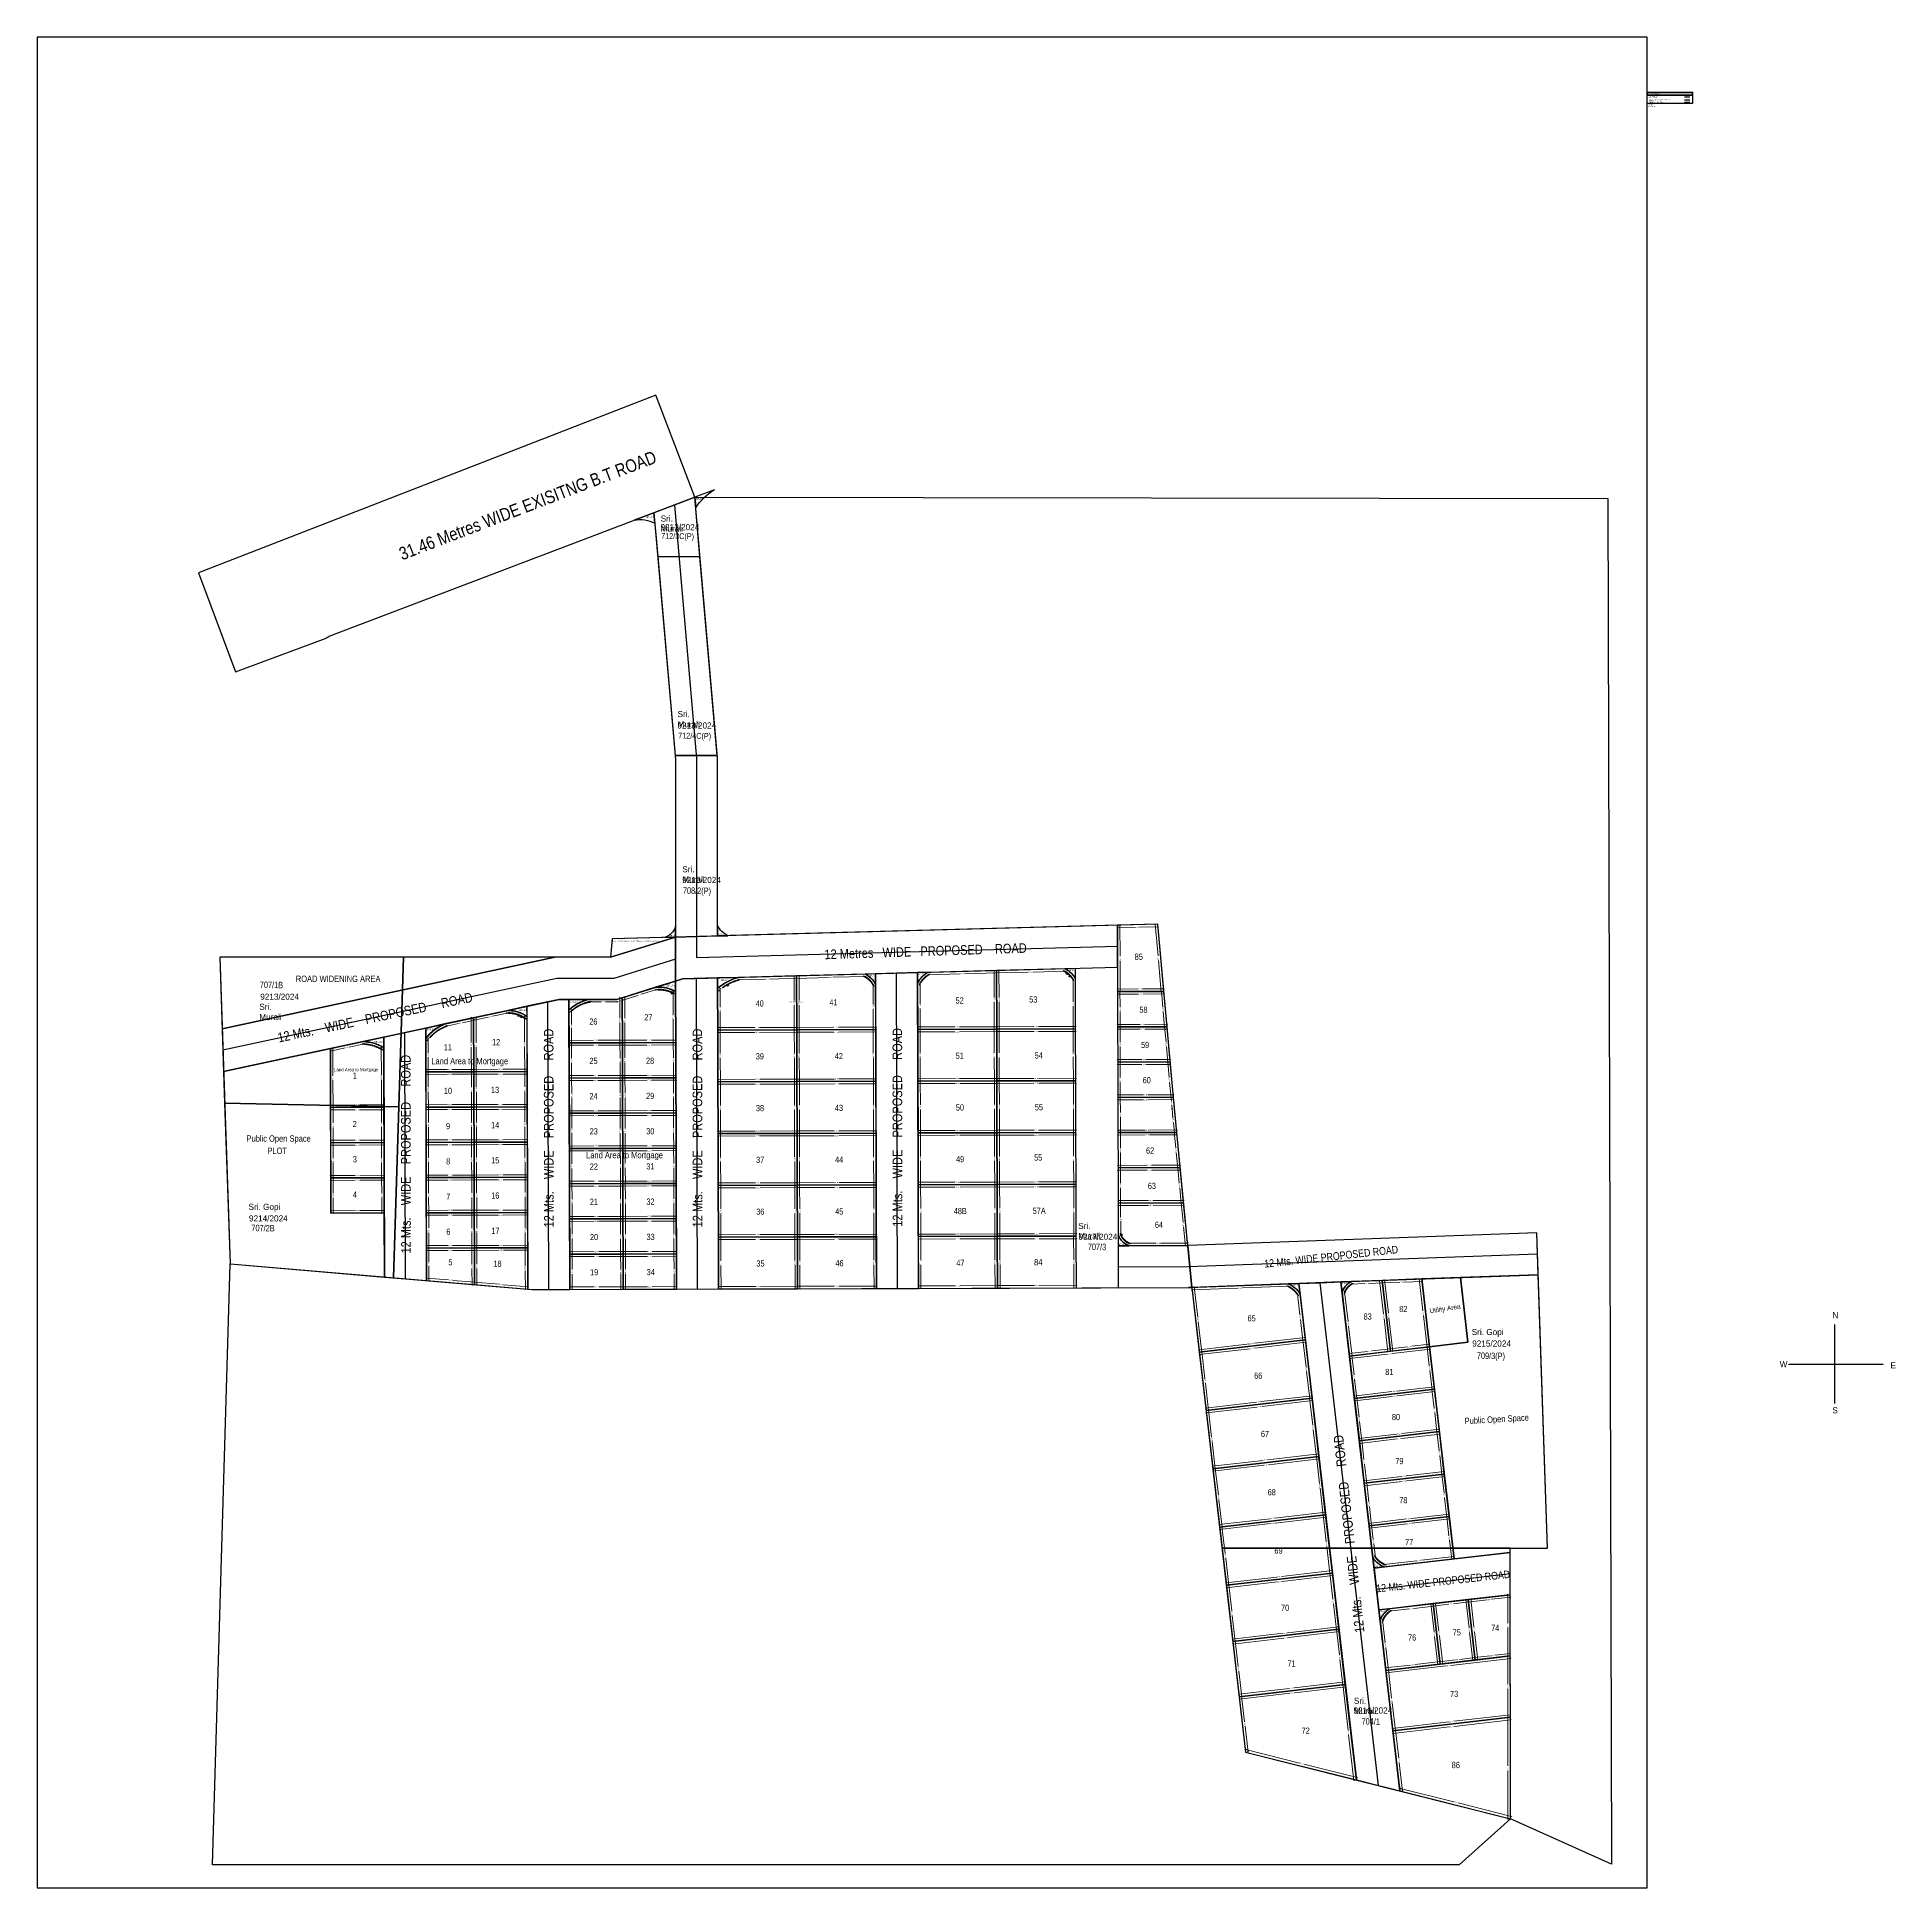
# Model space of a CAD drawing. Header units: millimetres. Extents: x 29397 to 29927, y 26123 to 26652.
import ezdxf
from ezdxf.enums import TextEntityAlignment as Align

# ---------------------------------------------------------------- set-up
doc = ezdxf.new("R2010")
doc.units = ezdxf.units.MM
doc.header["$LTSCALE"] = 0.3
doc.linetypes.add('CENTER', pattern=[0])
for name, color, linetype in [('_Amenity', 4, 'Continuous'), ('_Amenity_DIMENSION', 7, 'Continuous'), ('_AREATABLE', 7, 'Continuous'), ('_DocNo', 255, 'Continuous'), ('_IndivSubPlot', 180, 'Continuous'), ('_IndivSubPlot_DIMENSION', 7, 'Continuous'), ('_InternalRoad', 3, 'Continuous'), ('_LandLord', 255, 'Continuous'), ('_LeftoverOwnersLand', 35, 'Continuous'), ('_MainRoad', 20, 'Continuous'), ('_MortgageArea', 147, 'Continuous'), ('_OrganizedOpenSpace', 2, 'Continuous'), ('_Plot', 7, 'Continuous'), ('_RoadWidening', 67, 'Continuous'), ('_Splay', 90, 'Continuous'), ('_SurveyNo', 8, 'Continuous'), ('_UtilityArea', 17, 'Continuous')]:
    doc.layers.add(name, color=color, linetype=linetype)
doc.layers.add('_SideBoundary', color=1, linetype='Continuous', true_color=0xff0000)
doc.layers.get('0').off()
doc.styles.add('AutoDCRTableFont', font='ARIALN.TTF')
doc.styles.add('PreDCRFont', font='ARIALN.TTF')
doc.dimstyles.new('PDCR-PLOT-INT', dxfattribs={"dimtxt": 0.3, "dimasz": 0.25, "dimexe": 0.25, "dimexo": 0.25, "dimgap": 0.25, "dimtad": 0, "dimzin": 0, "dimdsep": 46, "dimtxsty": 'PreDCRFont', "dimblk": 'OBLIQUE', "dimcen": 0.5, "dimdle": 0.1, "dimadec": 0, "dimazin": 0, "dimtfac": 1, "dimtix": 1, "dimtofl": 0, "dimtmove": 1, "dimatfit": 1, "dimfxl": 1, "dimtolj": 1, "dimtzin": 0, "dimlwd": 15, "dimarcsym": 0})

# ---------------------------------------------------------------- blocks, each defined once
blk = doc.blocks.new('_Oblique')
at = {"color": 0, "linetype": 'ByBlock', "lineweight": -2}
blk.add_line((-0.5, -0.5), (0.5, 0.5), dxfattribs=at)
blk = doc.blocks.new('*D27')
at = {"layer": '_IndivSubPlot_DIMENSION', "color": 0, "lineweight": 15, "transparency": 16777216}
for p, q in [((29597.1, 26382.34), (29604.83, 26382.55)), ((29613.86, 26382.79), (29606.14, 26382.58))]:
    blk.add_line(p, q, dxfattribs=at)
at = {"layer": '_IndivSubPlot_DIMENSION', "color": 0, "lineweight": 15, "transparency": 16777216, "xscale": 0.25, "yscale": 0.25, "zscale": 0.25}
for p, rotation in [((29597.2, 26382.35), 181.5283029803008), ((29613.76, 26382.79), 1.528302980300786)]:
    blk.add_blockref('_Oblique', p, dxfattribs=dict(at, rotation=rotation))
at = {"layer": '_IndivSubPlot_DIMENSION', "color": 0, "lineweight": 15, "transparency": 16777216, "insert": (29605.48, 26382.57), "char_height": 0.3, "attachment_point": 5, "rotation": 1.5283, "style": 'PreDCRFont'}
blk.add_mtext('\\A1;16.57', dxfattribs=at)
blk = doc.blocks.new('*D28')
at = {"layer": '_IndivSubPlot_DIMENSION', "color": 0, "lineweight": 15, "transparency": 16777216}
for p, q in [((29597.22, 26382.33), (29596.98, 26382.27)), ((29597.37, 26382.37), (29597.61, 26382.43))]:
    blk.add_line(p, q, dxfattribs=at)
at = {"layer": '_IndivSubPlot_DIMENSION', "color": 0, "lineweight": 15, "transparency": 16777216, "xscale": 0.25, "yscale": 0.25, "zscale": 0.25}
for p, rotation in [((29597.22, 26382.33), 15.00569901872599), ((29597.37, 26382.37), 195.005699018726)]:
    blk.add_blockref('_Oblique', p, dxfattribs=dict(at, rotation=rotation))
at = {"layer": '_IndivSubPlot_DIMENSION', "color": 0, "lineweight": 15, "transparency": 16777216, "insert": (29597.29, 26382.35), "char_height": 0.3, "attachment_point": 5, "rotation": 15.0057, "style": 'PreDCRFont'}
blk.add_mtext('\\A1;0.15', dxfattribs=at)
blk = doc.blocks.new('*D29')
at = {"layer": '_IndivSubPlot_DIMENSION', "color": 0, "lineweight": 15, "transparency": 16777216}
for p, q in [((29597.09, 26382.29), (29596.84, 26382.22)), ((29597.23, 26382.33), (29597.47, 26382.4))]:
    blk.add_line(p, q, dxfattribs=at)
at = {"layer": '_IndivSubPlot_DIMENSION', "color": 0, "lineweight": 15, "transparency": 16777216, "xscale": 0.25, "yscale": 0.25, "zscale": 0.25}
for p, rotation in [((29597.09, 26382.29), 15.57865681524911), ((29597.23, 26382.33), 195.5786568152491)]:
    blk.add_blockref('_Oblique', p, dxfattribs=dict(at, rotation=rotation))
at = {"layer": '_IndivSubPlot_DIMENSION', "color": 0, "lineweight": 15, "transparency": 16777216, "insert": (29597.16, 26382.31), "char_height": 0.3, "attachment_point": 5, "rotation": 15.5787, "style": 'PreDCRFont'}
blk.add_mtext('\\A1;0.15', dxfattribs=at)
blk = doc.blocks.new('*D30')
at = {"layer": '_IndivSubPlot_DIMENSION', "color": 0, "lineweight": 15, "transparency": 16777216}
for p, q in [((29596.95, 26382.25), (29596.71, 26382.18)), ((29597.09, 26382.29), (29597.33, 26382.36))]:
    blk.add_line(p, q, dxfattribs=at)
at = {"layer": '_IndivSubPlot_DIMENSION', "color": 0, "lineweight": 15, "transparency": 16777216, "xscale": 0.25, "yscale": 0.25, "zscale": 0.25}
for p, rotation in [((29596.95, 26382.25), 16.15161460905972), ((29597.09, 26382.29), 196.1516146090597)]:
    blk.add_blockref('_Oblique', p, dxfattribs=dict(at, rotation=rotation))
at = {"layer": '_IndivSubPlot_DIMENSION', "color": 0, "lineweight": 15, "transparency": 16777216, "insert": (29597.02, 26382.27), "char_height": 0.3, "attachment_point": 5, "rotation": 16.1516, "style": 'PreDCRFont'}
blk.add_mtext('\\A1;0.15', dxfattribs=at)
blk = doc.blocks.new('*D31')
at = {"layer": '_IndivSubPlot_DIMENSION', "color": 0, "lineweight": 15, "transparency": 16777216}
for p, q in [((29596.81, 26382.21), (29596.57, 26382.14)), ((29596.96, 26382.25), (29597.19, 26382.33))]:
    blk.add_line(p, q, dxfattribs=at)
at = {"layer": '_IndivSubPlot_DIMENSION', "color": 0, "lineweight": 15, "transparency": 16777216, "xscale": 0.25, "yscale": 0.25, "zscale": 0.25}
for p, rotation in [((29596.81, 26382.21), 16.72457240437393), ((29596.96, 26382.25), 196.724572404374)]:
    blk.add_blockref('_Oblique', p, dxfattribs=dict(at, rotation=rotation))
at = {"layer": '_IndivSubPlot_DIMENSION', "color": 0, "lineweight": 15, "transparency": 16777216, "insert": (29596.88, 26382.23), "char_height": 0.3, "attachment_point": 5, "rotation": 16.7246, "style": 'PreDCRFont'}
blk.add_mtext('\\A1;0.15', dxfattribs=at)
blk = doc.blocks.new('*D32')
at = {"layer": '_IndivSubPlot_DIMENSION', "color": 0, "lineweight": 15, "transparency": 16777216}
for p, q in [((29596.68, 26382.17), (29596.44, 26382.09)), ((29596.82, 26382.21), (29597.06, 26382.29))]:
    blk.add_line(p, q, dxfattribs=at)
at = {"layer": '_IndivSubPlot_DIMENSION', "color": 0, "lineweight": 15, "transparency": 16777216, "xscale": 0.25, "yscale": 0.25, "zscale": 0.25}
for p, rotation in [((29596.68, 26382.17), 17.2975301999719), ((29596.82, 26382.21), 197.2975301999719)]:
    blk.add_blockref('_Oblique', p, dxfattribs=dict(at, rotation=rotation))
at = {"layer": '_IndivSubPlot_DIMENSION', "color": 0, "lineweight": 15, "transparency": 16777216, "insert": (29596.75, 26382.19), "char_height": 0.3, "attachment_point": 5, "rotation": 17.2975, "style": 'PreDCRFont'}
blk.add_mtext('\\A1;0.15', dxfattribs=at)
blk = doc.blocks.new('*D33')
at = {"layer": '_IndivSubPlot_DIMENSION', "color": 0, "lineweight": 15, "transparency": 16777216}
for p, q in [((29596.54, 26382.13), (29596.3, 26382.05)), ((29596.68, 26382.17), (29596.92, 26382.25))]:
    blk.add_line(p, q, dxfattribs=at)
at = {"layer": '_IndivSubPlot_DIMENSION', "color": 0, "lineweight": 15, "transparency": 16777216, "xscale": 0.25, "yscale": 0.25, "zscale": 0.25}
for p, rotation in [((29596.54, 26382.13), 17.87048799467794), ((29596.68, 26382.17), 197.8704879946779)]:
    blk.add_blockref('_Oblique', p, dxfattribs=dict(at, rotation=rotation))
at = {"layer": '_IndivSubPlot_DIMENSION', "color": 0, "lineweight": 15, "transparency": 16777216, "insert": (29596.61, 26382.15), "char_height": 0.3, "attachment_point": 5, "rotation": 17.8705, "style": 'PreDCRFont'}
blk.add_mtext('\\A1;0.15', dxfattribs=at)
blk = doc.blocks.new('*D34')
at = {"layer": '_IndivSubPlot_DIMENSION', "color": 0, "lineweight": 15, "transparency": 16777216}
for p, q in [((29596.41, 26382.08), (29596.17, 26382)), ((29596.55, 26382.13), (29596.78, 26382.21))]:
    blk.add_line(p, q, dxfattribs=at)
at = {"layer": '_IndivSubPlot_DIMENSION', "color": 0, "lineweight": 15, "transparency": 16777216, "xscale": 0.25, "yscale": 0.25, "zscale": 0.25}
for p, rotation in [((29596.41, 26382.08), 18.4434457893762), ((29596.55, 26382.13), 198.4434457893762)]:
    blk.add_blockref('_Oblique', p, dxfattribs=dict(at, rotation=rotation))
at = {"layer": '_IndivSubPlot_DIMENSION', "color": 0, "lineweight": 15, "transparency": 16777216, "insert": (29596.48, 26382.1), "char_height": 0.3, "attachment_point": 5, "rotation": 18.4434, "style": 'PreDCRFont'}
blk.add_mtext('\\A1;0.15', dxfattribs=at)
blk = doc.blocks.new('*D35')
at = {"layer": '_IndivSubPlot_DIMENSION', "color": 0, "lineweight": 15, "transparency": 16777216}
for p, q in [((29596.27, 26382.03), (29596.03, 26381.95)), ((29596.41, 26382.08), (29596.65, 26382.16))]:
    blk.add_line(p, q, dxfattribs=at)
at = {"layer": '_IndivSubPlot_DIMENSION', "color": 0, "lineweight": 15, "transparency": 16777216, "xscale": 0.25, "yscale": 0.25, "zscale": 0.25}
for p, rotation in [((29596.27, 26382.03), 19.01640358568005), ((29596.41, 26382.08), 199.01640358568)]:
    blk.add_blockref('_Oblique', p, dxfattribs=dict(at, rotation=rotation))
at = {"layer": '_IndivSubPlot_DIMENSION', "color": 0, "lineweight": 15, "transparency": 16777216, "insert": (29596.34, 26382.06), "char_height": 0.3, "attachment_point": 5, "rotation": 19.0164, "style": 'PreDCRFont'}
blk.add_mtext('\\A1;0.15', dxfattribs=at)
blk = doc.blocks.new('*D36')
at = {"layer": '_IndivSubPlot_DIMENSION', "color": 0, "lineweight": 15, "transparency": 16777216}
for p, q in [((29596.14, 26381.99), (29595.9, 26381.9)), ((29596.28, 26382.04), (29596.51, 26382.12))]:
    blk.add_line(p, q, dxfattribs=at)
at = {"layer": '_IndivSubPlot_DIMENSION', "color": 0, "lineweight": 15, "transparency": 16777216, "xscale": 0.25, "yscale": 0.25, "zscale": 0.25}
for p, rotation in [((29596.14, 26381.99), 19.58936137989781), ((29596.28, 26382.04), 199.5893613798978)]:
    blk.add_blockref('_Oblique', p, dxfattribs=dict(at, rotation=rotation))
at = {"layer": '_IndivSubPlot_DIMENSION', "color": 0, "lineweight": 15, "transparency": 16777216, "insert": (29596.21, 26382.01), "char_height": 0.3, "attachment_point": 5, "rotation": 19.5894, "style": 'PreDCRFont'}
blk.add_mtext('\\A1;0.15', dxfattribs=at)
blk = doc.blocks.new('*D37')
at = {"layer": '_IndivSubPlot_DIMENSION', "color": 0, "lineweight": 15, "transparency": 16777216}
for p, q in [((29596, 26381.94), (29595.77, 26381.85)), ((29596.14, 26381.99), (29596.38, 26382.07))]:
    blk.add_line(p, q, dxfattribs=at)
at = {"layer": '_IndivSubPlot_DIMENSION', "color": 0, "lineweight": 15, "transparency": 16777216, "xscale": 0.25, "yscale": 0.25, "zscale": 0.25}
for p, rotation in [((29596, 26381.94), 20.16231917478609), ((29596.14, 26381.99), 200.1623191747861)]:
    blk.add_blockref('_Oblique', p, dxfattribs=dict(at, rotation=rotation))
at = {"layer": '_IndivSubPlot_DIMENSION', "color": 0, "lineweight": 15, "transparency": 16777216, "insert": (29596.07, 26381.96), "char_height": 0.3, "attachment_point": 5, "rotation": 20.1623, "style": 'PreDCRFont'}
blk.add_mtext('\\A1;0.15', dxfattribs=at)
blk = doc.blocks.new('*D38')
at = {"layer": '_IndivSubPlot_DIMENSION', "color": 0, "lineweight": 15, "transparency": 16777216}
for p, q in [((29595.87, 26381.89), (29595.64, 26381.8)), ((29596.01, 26381.94), (29596.24, 26382.03))]:
    blk.add_line(p, q, dxfattribs=at)
at = {"layer": '_IndivSubPlot_DIMENSION', "color": 0, "lineweight": 15, "transparency": 16777216, "xscale": 0.25, "yscale": 0.25, "zscale": 0.25}
for p, rotation in [((29595.87, 26381.89), 20.73527697008641), ((29596.01, 26381.94), 200.7352769700864)]:
    blk.add_blockref('_Oblique', p, dxfattribs=dict(at, rotation=rotation))
at = {"layer": '_IndivSubPlot_DIMENSION', "color": 0, "lineweight": 15, "transparency": 16777216, "insert": (29595.94, 26381.91), "char_height": 0.3, "attachment_point": 5, "rotation": 20.7353, "style": 'PreDCRFont'}
blk.add_mtext('\\A1;0.15', dxfattribs=at)
blk = doc.blocks.new('*D39')
at = {"layer": '_IndivSubPlot_DIMENSION', "color": 0, "lineweight": 15, "transparency": 16777216}
for p, q in [((29595.74, 26381.83), (29595.5, 26381.74)), ((29595.88, 26381.89), (29596.11, 26381.98))]:
    blk.add_line(p, q, dxfattribs=at)
at = {"layer": '_IndivSubPlot_DIMENSION', "color": 0, "lineweight": 15, "transparency": 16777216, "xscale": 0.25, "yscale": 0.25, "zscale": 0.25}
for p, rotation in [((29595.74, 26381.83), 21.30823476579491), ((29595.88, 26381.89), 201.3082347657949)]:
    blk.add_blockref('_Oblique', p, dxfattribs=dict(at, rotation=rotation))
at = {"layer": '_IndivSubPlot_DIMENSION', "color": 0, "lineweight": 15, "transparency": 16777216, "insert": (29595.81, 26381.86), "char_height": 0.3, "attachment_point": 5, "rotation": 21.3082, "style": 'PreDCRFont'}
blk.add_mtext('\\A1;0.15', dxfattribs=at)
blk = doc.blocks.new('*D40')
at = {"layer": '_IndivSubPlot_DIMENSION', "color": 0, "lineweight": 15, "transparency": 16777216}
for p, q in [((29595.61, 26381.78), (29595.37, 26381.69)), ((29595.74, 26381.84), (29595.98, 26381.93))]:
    blk.add_line(p, q, dxfattribs=at)
at = {"layer": '_IndivSubPlot_DIMENSION', "color": 0, "lineweight": 15, "transparency": 16777216, "xscale": 0.25, "yscale": 0.25, "zscale": 0.25}
for p, rotation in [((29595.61, 26381.78), 21.881192561357), ((29595.74, 26381.84), 201.881192561357)]:
    blk.add_blockref('_Oblique', p, dxfattribs=dict(at, rotation=rotation))
at = {"layer": '_IndivSubPlot_DIMENSION', "color": 0, "lineweight": 15, "transparency": 16777216, "insert": (29595.67, 26381.81), "char_height": 0.3, "attachment_point": 5, "rotation": 21.8812, "style": 'PreDCRFont'}
blk.add_mtext('\\A1;0.15', dxfattribs=at)
blk = doc.blocks.new('*D41')
at = {"layer": '_IndivSubPlot_DIMENSION', "color": 0, "lineweight": 15, "transparency": 16777216}
for p, q in [((29595.47, 26381.73), (29595.24, 26381.63)), ((29595.61, 26381.78), (29595.84, 26381.88))]:
    blk.add_line(p, q, dxfattribs=at)
at = {"layer": '_IndivSubPlot_DIMENSION', "color": 0, "lineweight": 15, "transparency": 16777216, "xscale": 0.25, "yscale": 0.25, "zscale": 0.25}
for p, rotation in [((29595.47, 26381.73), 22.45415035519458), ((29595.61, 26381.78), 202.4541503551946)]:
    blk.add_blockref('_Oblique', p, dxfattribs=dict(at, rotation=rotation))
at = {"layer": '_IndivSubPlot_DIMENSION', "color": 0, "lineweight": 15, "transparency": 16777216, "insert": (29595.54, 26381.76), "char_height": 0.3, "attachment_point": 5, "rotation": 22.4542, "style": 'PreDCRFont'}
blk.add_mtext('\\A1;0.15', dxfattribs=at)
blk = doc.blocks.new('*D42')
at = {"layer": '_IndivSubPlot_DIMENSION', "color": 0, "lineweight": 15, "transparency": 16777216}
for p, q in [((29595.34, 26381.67), (29595.11, 26381.57)), ((29595.48, 26381.73), (29595.71, 26381.83))]:
    blk.add_line(p, q, dxfattribs=at)
at = {"layer": '_IndivSubPlot_DIMENSION', "color": 0, "lineweight": 15, "transparency": 16777216, "xscale": 0.25, "yscale": 0.25, "zscale": 0.25}
for p, rotation in [((29595.34, 26381.67), 23.02710815085636), ((29595.48, 26381.73), 203.0271081508564)]:
    blk.add_blockref('_Oblique', p, dxfattribs=dict(at, rotation=rotation))
at = {"layer": '_IndivSubPlot_DIMENSION', "color": 0, "lineweight": 15, "transparency": 16777216, "insert": (29595.41, 26381.7), "char_height": 0.3, "attachment_point": 5, "rotation": 23.0271, "style": 'PreDCRFont'}
blk.add_mtext('\\A1;0.15', dxfattribs=at)
blk = doc.blocks.new('*D43')
at = {"layer": '_IndivSubPlot_DIMENSION', "color": 0, "lineweight": 15, "transparency": 16777216}
for p, q in [((29595.21, 26381.61), (29594.98, 26381.51)), ((29595.35, 26381.67), (29595.58, 26381.77))]:
    blk.add_line(p, q, dxfattribs=at)
at = {"layer": '_IndivSubPlot_DIMENSION', "color": 0, "lineweight": 15, "transparency": 16777216, "xscale": 0.25, "yscale": 0.25, "zscale": 0.25}
for p, rotation in [((29595.21, 26381.61), 23.60006594600422), ((29595.35, 26381.67), 203.6000659460042)]:
    blk.add_blockref('_Oblique', p, dxfattribs=dict(at, rotation=rotation))
at = {"layer": '_IndivSubPlot_DIMENSION', "color": 0, "lineweight": 15, "transparency": 16777216, "insert": (29595.28, 26381.64), "char_height": 0.3, "attachment_point": 5, "rotation": 23.6001, "style": 'PreDCRFont'}
blk.add_mtext('\\A1;0.15', dxfattribs=at)
blk = doc.blocks.new('*D44')
at = {"layer": '_IndivSubPlot_DIMENSION', "color": 0, "lineweight": 15, "transparency": 16777216}
for p, q in [((29595.08, 26381.56), (29594.85, 26381.45)), ((29595.22, 26381.62), (29595.45, 26381.72))]:
    blk.add_line(p, q, dxfattribs=at)
at = {"layer": '_IndivSubPlot_DIMENSION', "color": 0, "lineweight": 15, "transparency": 16777216, "xscale": 0.25, "yscale": 0.25, "zscale": 0.25}
for p, rotation in [((29595.08, 26381.56), 24.17302374187949), ((29595.22, 26381.62), 204.1730237418795)]:
    blk.add_blockref('_Oblique', p, dxfattribs=dict(at, rotation=rotation))
at = {"layer": '_IndivSubPlot_DIMENSION', "color": 0, "lineweight": 15, "transparency": 16777216, "insert": (29595.15, 26381.59), "char_height": 0.3, "attachment_point": 5, "rotation": 24.173, "style": 'PreDCRFont'}
blk.add_mtext('\\A1;0.15', dxfattribs=at)
blk = doc.blocks.new('*D45')
at = {"layer": '_IndivSubPlot_DIMENSION', "color": 0, "lineweight": 15, "transparency": 16777216}
for p, q in [((29594.95, 26381.5), (29594.73, 26381.39)), ((29595.09, 26381.56), (29595.32, 26381.66))]:
    blk.add_line(p, q, dxfattribs=at)
at = {"layer": '_IndivSubPlot_DIMENSION', "color": 0, "lineweight": 15, "transparency": 16777216, "xscale": 0.25, "yscale": 0.25, "zscale": 0.25}
for p, rotation in [((29594.95, 26381.5), 24.74598153634111), ((29595.09, 26381.56), 204.7459815363411)]:
    blk.add_blockref('_Oblique', p, dxfattribs=dict(at, rotation=rotation))
at = {"layer": '_IndivSubPlot_DIMENSION', "color": 0, "lineweight": 15, "transparency": 16777216, "insert": (29595.02, 26381.53), "char_height": 0.3, "attachment_point": 5, "rotation": 24.746, "style": 'PreDCRFont'}
blk.add_mtext('\\A1;0.15', dxfattribs=at)
blk = doc.blocks.new('*D46')
at = {"layer": '_IndivSubPlot_DIMENSION', "color": 0, "lineweight": 15, "transparency": 16777216}
for p, q in [((29594.82, 26381.44), (29594.6, 26381.33)), ((29594.96, 26381.5), (29595.19, 26381.61))]:
    blk.add_line(p, q, dxfattribs=at)
at = {"layer": '_IndivSubPlot_DIMENSION', "color": 0, "lineweight": 15, "transparency": 16777216, "xscale": 0.25, "yscale": 0.25, "zscale": 0.25}
for p, rotation in [((29594.82, 26381.44), 25.31893933164494), ((29594.96, 26381.5), 205.3189393316449)]:
    blk.add_blockref('_Oblique', p, dxfattribs=dict(at, rotation=rotation))
at = {"layer": '_IndivSubPlot_DIMENSION', "color": 0, "lineweight": 15, "transparency": 16777216, "insert": (29594.89, 26381.47), "char_height": 0.3, "attachment_point": 5, "rotation": 25.3189, "style": 'PreDCRFont'}
blk.add_mtext('\\A1;0.15', dxfattribs=at)
blk = doc.blocks.new('*D47')
at = {"layer": '_IndivSubPlot_DIMENSION', "color": 0, "lineweight": 15, "transparency": 16777216}
for p, q in [((29594.7, 26381.37), (29594.47, 26381.26)), ((29594.83, 26381.44), (29595.06, 26381.55))]:
    blk.add_line(p, q, dxfattribs=at)
at = {"layer": '_IndivSubPlot_DIMENSION', "color": 0, "lineweight": 15, "transparency": 16777216, "xscale": 0.25, "yscale": 0.25, "zscale": 0.25}
for p, rotation in [((29594.7, 26381.37), 25.89189712676405), ((29594.83, 26381.44), 205.891897126764)]:
    blk.add_blockref('_Oblique', p, dxfattribs=dict(at, rotation=rotation))
at = {"layer": '_IndivSubPlot_DIMENSION', "color": 0, "lineweight": 15, "transparency": 16777216, "insert": (29594.76, 26381.41), "char_height": 0.3, "attachment_point": 5, "rotation": 25.8919, "style": 'PreDCRFont'}
blk.add_mtext('\\A1;0.15', dxfattribs=at)
blk = doc.blocks.new('*D48')
at = {"layer": '_IndivSubPlot_DIMENSION', "color": 0, "lineweight": 15, "transparency": 16777216}
for p, q in [((29594.57, 26381.31), (29594.35, 26381.2)), ((29594.7, 26381.38), (29594.93, 26381.49))]:
    blk.add_line(p, q, dxfattribs=at)
at = {"layer": '_IndivSubPlot_DIMENSION', "color": 0, "lineweight": 15, "transparency": 16777216, "xscale": 0.25, "yscale": 0.25, "zscale": 0.25}
for p, rotation in [((29594.57, 26381.31), 26.46485492070996), ((29594.7, 26381.38), 206.46485492071)]:
    blk.add_blockref('_Oblique', p, dxfattribs=dict(at, rotation=rotation))
at = {"layer": '_IndivSubPlot_DIMENSION', "color": 0, "lineweight": 15, "transparency": 16777216, "insert": (29594.64, 26381.34), "char_height": 0.3, "attachment_point": 5, "rotation": 26.4649, "style": 'PreDCRFont'}
blk.add_mtext('\\A1;0.15', dxfattribs=at)
blk = doc.blocks.new('*D49')
at = {"layer": '_IndivSubPlot_DIMENSION', "color": 0, "lineweight": 15, "transparency": 16777216}
for p, q in [((29594.44, 26381.24), (29594.22, 26381.13)), ((29594.58, 26381.31), (29594.8, 26381.43))]:
    blk.add_line(p, q, dxfattribs=at)
at = {"layer": '_IndivSubPlot_DIMENSION', "color": 0, "lineweight": 15, "transparency": 16777216, "xscale": 0.25, "yscale": 0.25, "zscale": 0.25}
for p, rotation in [((29594.44, 26381.24), 27.03781271737045), ((29594.58, 26381.31), 207.0378127173704)]:
    blk.add_blockref('_Oblique', p, dxfattribs=dict(at, rotation=rotation))
at = {"layer": '_IndivSubPlot_DIMENSION', "color": 0, "lineweight": 15, "transparency": 16777216, "insert": (29594.51, 26381.28), "char_height": 0.3, "attachment_point": 5, "rotation": 27.0378, "style": 'PreDCRFont'}
blk.add_mtext('\\A1;0.15', dxfattribs=at)
blk = doc.blocks.new('*D50')
at = {"layer": '_IndivSubPlot_DIMENSION', "color": 0, "lineweight": 15, "transparency": 16777216}
for p, q in [((29594.32, 26381.18), (29594.09, 26381.06)), ((29594.45, 26381.25), (29594.67, 26381.36))]:
    blk.add_line(p, q, dxfattribs=at)
at = {"layer": '_IndivSubPlot_DIMENSION', "color": 0, "lineweight": 15, "transparency": 16777216, "xscale": 0.25, "yscale": 0.25, "zscale": 0.25}
for p, rotation in [((29594.32, 26381.18), 27.61077051225617), ((29594.45, 26381.25), 207.6107705122562)]:
    blk.add_blockref('_Oblique', p, dxfattribs=dict(at, rotation=rotation))
at = {"layer": '_IndivSubPlot_DIMENSION', "color": 0, "lineweight": 15, "transparency": 16777216, "insert": (29594.38, 26381.21), "char_height": 0.3, "attachment_point": 5, "rotation": 27.6108, "style": 'PreDCRFont'}
blk.add_mtext('\\A1;0.15', dxfattribs=at)
blk = doc.blocks.new('*D51')
at = {"layer": '_IndivSubPlot_DIMENSION', "color": 0, "lineweight": 15, "transparency": 16777216}
for p, q in [((29594.19, 26381.11), (29593.97, 26380.99)), ((29594.32, 26381.18), (29594.54, 26381.3))]:
    blk.add_line(p, q, dxfattribs=at)
at = {"layer": '_IndivSubPlot_DIMENSION', "color": 0, "lineweight": 15, "transparency": 16777216, "xscale": 0.25, "yscale": 0.25, "zscale": 0.25}
for p, rotation in [((29594.19, 26381.11), 28.18372830743141), ((29594.32, 26381.18), 208.1837283074314)]:
    blk.add_blockref('_Oblique', p, dxfattribs=dict(at, rotation=rotation))
at = {"layer": '_IndivSubPlot_DIMENSION', "color": 0, "lineweight": 15, "transparency": 16777216, "insert": (29594.26, 26381.15), "char_height": 0.3, "attachment_point": 5, "rotation": 28.1837, "style": 'PreDCRFont'}
blk.add_mtext('\\A1;0.15', dxfattribs=at)
blk = doc.blocks.new('*D52')
at = {"layer": '_IndivSubPlot_DIMENSION', "color": 0, "lineweight": 15, "transparency": 16777216}
for p, q in [((29594.07, 26381.04), (29593.85, 26380.92)), ((29594.2, 26381.12), (29594.42, 26381.24))]:
    blk.add_line(p, q, dxfattribs=at)
at = {"layer": '_IndivSubPlot_DIMENSION', "color": 0, "lineweight": 15, "transparency": 16777216, "xscale": 0.25, "yscale": 0.25, "zscale": 0.25}
for p, rotation in [((29594.07, 26381.04), 28.75668610124746), ((29594.2, 26381.12), 208.7566861012475)]:
    blk.add_blockref('_Oblique', p, dxfattribs=dict(at, rotation=rotation))
at = {"layer": '_IndivSubPlot_DIMENSION', "color": 0, "lineweight": 15, "transparency": 16777216, "insert": (29594.13, 26381.08), "char_height": 0.3, "attachment_point": 5, "rotation": 28.7567, "style": 'PreDCRFont'}
blk.add_mtext('\\A1;0.15', dxfattribs=at)
blk = doc.blocks.new('*D53')
at = {"layer": '_IndivSubPlot_DIMENSION', "color": 0, "lineweight": 15, "transparency": 16777216}
for p, q in [((29594.11, 26380.67), (29593.89, 26380.55)), ((29594.24, 26380.74), (29594.46, 26380.86))]:
    blk.add_line(p, q, dxfattribs=at)
at = {"layer": '_IndivSubPlot_DIMENSION', "color": 0, "lineweight": 15, "transparency": 16777216, "xscale": 0.25, "yscale": 0.25, "zscale": 0.25}
for p, rotation in [((29594.24, 26380.74), 209.3296438978094), ((29594.11, 26380.67), 29.32964389780942)]:
    blk.add_blockref('_Oblique', p, dxfattribs=dict(at, rotation=rotation))
at = {"layer": '_IndivSubPlot_DIMENSION', "color": 0, "lineweight": 15, "transparency": 16777216, "insert": (29594.18, 26380.7), "char_height": 0.3, "attachment_point": 5, "rotation": 29.3296, "style": 'PreDCRFont'}
blk.add_mtext('\\A1;0.15', dxfattribs=at)
blk = doc.blocks.new('*D54')
at = {"layer": '_IndivSubPlot_DIMENSION', "color": 0, "lineweight": 15, "transparency": 16777216}
for p, q in [((29593.82, 26380.9), (29593.6, 26380.78)), ((29593.95, 26380.98), (29594.16, 26381.1))]:
    blk.add_line(p, q, dxfattribs=at)
at = {"layer": '_IndivSubPlot_DIMENSION', "color": 0, "lineweight": 15, "transparency": 16777216, "xscale": 0.25, "yscale": 0.25, "zscale": 0.25}
for p, rotation in [((29593.82, 26380.9), 29.90260169195268), ((29593.95, 26380.98), 209.9026016919527)]:
    blk.add_blockref('_Oblique', p, dxfattribs=dict(at, rotation=rotation))
at = {"layer": '_IndivSubPlot_DIMENSION', "color": 0, "lineweight": 15, "transparency": 16777216, "insert": (29593.88, 26380.94), "char_height": 0.3, "attachment_point": 5, "rotation": 29.9026, "style": 'PreDCRFont'}
blk.add_mtext('\\A1;0.15', dxfattribs=at)
blk = doc.blocks.new('*D55')
at = {"layer": '_IndivSubPlot_DIMENSION', "color": 0, "lineweight": 15, "transparency": 16777216}
for p, q in [((29593.82, 26380.91), (29594.04, 26381.03)), ((29593.7, 26380.83), (29593.48, 26380.7))]:
    blk.add_line(p, q, dxfattribs=at)
at = {"layer": '_IndivSubPlot_DIMENSION', "color": 0, "lineweight": 15, "transparency": 16777216, "xscale": 0.25, "yscale": 0.25, "zscale": 0.25}
for p, rotation in [((29593.7, 26380.83), 30.47555948788254), ((29593.82, 26380.91), 210.4755594878825)]:
    blk.add_blockref('_Oblique', p, dxfattribs=dict(at, rotation=rotation))
at = {"layer": '_IndivSubPlot_DIMENSION', "color": 0, "lineweight": 15, "transparency": 16777216, "insert": (29593.76, 26380.87), "char_height": 0.3, "attachment_point": 5, "rotation": 30.4756, "style": 'PreDCRFont'}
blk.add_mtext('\\A1;0.15', dxfattribs=at)
blk = doc.blocks.new('*D56')
at = {"layer": '_IndivSubPlot_DIMENSION', "color": 0, "lineweight": 15, "transparency": 16777216}
for p, q in [((29593.7, 26380.83), (29593.92, 26380.96)), ((29593.57, 26380.76), (29593.36, 26380.63))]:
    blk.add_line(p, q, dxfattribs=at)
at = {"layer": '_IndivSubPlot_DIMENSION', "color": 0, "lineweight": 15, "transparency": 16777216, "xscale": 0.25, "yscale": 0.25, "zscale": 0.25}
for p, rotation in [((29593.57, 26380.76), 31.0485172829873), ((29593.7, 26380.83), 211.0485172829873)]:
    blk.add_blockref('_Oblique', p, dxfattribs=dict(at, rotation=rotation))
at = {"layer": '_IndivSubPlot_DIMENSION', "color": 0, "lineweight": 15, "transparency": 16777216, "insert": (29593.64, 26380.8), "char_height": 0.3, "attachment_point": 5, "rotation": 31.0485, "style": 'PreDCRFont'}
blk.add_mtext('\\A1;0.15', dxfattribs=at)
blk = doc.blocks.new('*D57')
at = {"layer": '_IndivSubPlot_DIMENSION', "color": 0, "lineweight": 15, "transparency": 16777216}
for p, q in [((29593.58, 26380.76), (29593.79, 26380.89)), ((29593.45, 26380.68), (29593.24, 26380.55))]:
    blk.add_line(p, q, dxfattribs=at)
at = {"layer": '_IndivSubPlot_DIMENSION', "color": 0, "lineweight": 15, "transparency": 16777216, "xscale": 0.25, "yscale": 0.25, "zscale": 0.25}
for p, rotation in [((29593.58, 26380.76), 211.6214750781875), ((29593.45, 26380.68), 31.62147507818752)]:
    blk.add_blockref('_Oblique', p, dxfattribs=dict(at, rotation=rotation))
at = {"layer": '_IndivSubPlot_DIMENSION', "color": 0, "lineweight": 15, "transparency": 16777216, "insert": (29593.52, 26380.72), "char_height": 0.3, "attachment_point": 5, "rotation": 31.6215, "style": 'PreDCRFont'}
blk.add_mtext('\\A1;0.15', dxfattribs=at)
blk = doc.blocks.new('*D58')
at = {"layer": '_IndivSubPlot_DIMENSION', "color": 0, "lineweight": 15, "transparency": 16777216}
for p, q in [((29593.33, 26380.61), (29593.12, 26380.47)), ((29593.46, 26380.69), (29593.67, 26380.82))]:
    blk.add_line(p, q, dxfattribs=at)
at = {"layer": '_IndivSubPlot_DIMENSION', "color": 0, "lineweight": 15, "transparency": 16777216, "xscale": 0.25, "yscale": 0.25, "zscale": 0.25}
for p, rotation in [((29593.33, 26380.61), 32.1944328725206), ((29593.46, 26380.69), 212.1944328725206)]:
    blk.add_blockref('_Oblique', p, dxfattribs=dict(at, rotation=rotation))
at = {"layer": '_IndivSubPlot_DIMENSION', "color": 0, "lineweight": 15, "transparency": 16777216, "insert": (29593.39, 26380.65), "char_height": 0.3, "attachment_point": 5, "rotation": 32.1944, "style": 'PreDCRFont'}
blk.add_mtext('\\A1;0.15', dxfattribs=at)
blk = doc.blocks.new('*D59')
at = {"layer": '_IndivSubPlot_DIMENSION', "color": 0, "lineweight": 15, "transparency": 16777216}
for p, q in [((29593.21, 26380.53), (29593, 26380.39)), ((29593.34, 26380.61), (29593.55, 26380.75))]:
    blk.add_line(p, q, dxfattribs=at)
at = {"layer": '_IndivSubPlot_DIMENSION', "color": 0, "lineweight": 15, "transparency": 16777216, "xscale": 0.25, "yscale": 0.25, "zscale": 0.25}
for p, rotation in [((29593.21, 26380.53), 32.76739066821078), ((29593.34, 26380.61), 212.7673906682108)]:
    blk.add_blockref('_Oblique', p, dxfattribs=dict(at, rotation=rotation))
at = {"layer": '_IndivSubPlot_DIMENSION', "color": 0, "lineweight": 15, "transparency": 16777216, "insert": (29593.27, 26380.57), "char_height": 0.3, "attachment_point": 5, "rotation": 32.7674, "style": 'PreDCRFont'}
blk.add_mtext('\\A1;0.15', dxfattribs=at)
blk = doc.blocks.new('*D60')
at = {"layer": '_IndivSubPlot_DIMENSION', "color": 0, "lineweight": 15, "transparency": 16777216}
for p, q in [((29593.09, 26380.45), (29592.88, 26380.31)), ((29593.22, 26380.53), (29593.43, 26380.67))]:
    blk.add_line(p, q, dxfattribs=at)
at = {"layer": '_IndivSubPlot_DIMENSION', "color": 0, "lineweight": 15, "transparency": 16777216, "xscale": 0.25, "yscale": 0.25, "zscale": 0.25}
for p, rotation in [((29593.09, 26380.45), 33.34034846388376), ((29593.22, 26380.53), 213.3403484638838)]:
    blk.add_blockref('_Oblique', p, dxfattribs=dict(at, rotation=rotation))
at = {"layer": '_IndivSubPlot_DIMENSION', "color": 0, "lineweight": 15, "transparency": 16777216, "insert": (29593.16, 26380.49), "char_height": 0.3, "attachment_point": 5, "rotation": 33.3403, "style": 'PreDCRFont'}
blk.add_mtext('\\A1;0.15', dxfattribs=at)
blk = doc.blocks.new('*D61')
at = {"layer": '_IndivSubPlot_DIMENSION', "color": 0, "lineweight": 15, "transparency": 16777216}
for p, q in [((29592.97, 26380.37), (29592.77, 26380.23)), ((29593.1, 26380.45), (29593.31, 26380.59))]:
    blk.add_line(p, q, dxfattribs=at)
at = {"layer": '_IndivSubPlot_DIMENSION', "color": 0, "lineweight": 15, "transparency": 16777216, "xscale": 0.25, "yscale": 0.25, "zscale": 0.25}
for p, rotation in [((29592.97, 26380.37), 33.91330625820326), ((29593.1, 26380.45), 213.9133062582033)]:
    blk.add_blockref('_Oblique', p, dxfattribs=dict(at, rotation=rotation))
at = {"layer": '_IndivSubPlot_DIMENSION', "color": 0, "lineweight": 15, "transparency": 16777216, "insert": (29593.04, 26380.41), "char_height": 0.3, "attachment_point": 5, "rotation": 33.9133, "style": 'PreDCRFont'}
blk.add_mtext('\\A1;0.15', dxfattribs=at)
blk = doc.blocks.new('*D62')
at = {"layer": '_IndivSubPlot_DIMENSION', "color": 0, "lineweight": 15, "transparency": 16777216}
for p, q in [((29592.86, 26380.29), (29592.65, 26380.15)), ((29592.98, 26380.38), (29593.19, 26380.52))]:
    blk.add_line(p, q, dxfattribs=at)
at = {"layer": '_IndivSubPlot_DIMENSION', "color": 0, "lineweight": 15, "transparency": 16777216, "xscale": 0.25, "yscale": 0.25, "zscale": 0.25}
for p, rotation in [((29592.86, 26380.29), 34.48626405386122), ((29592.98, 26380.38), 214.4862640538612)]:
    blk.add_blockref('_Oblique', p, dxfattribs=dict(at, rotation=rotation))
at = {"layer": '_IndivSubPlot_DIMENSION', "color": 0, "lineweight": 15, "transparency": 16777216, "insert": (29592.92, 26380.33), "char_height": 0.3, "attachment_point": 5, "rotation": 34.4863, "style": 'PreDCRFont'}
blk.add_mtext('\\A1;0.15', dxfattribs=at)
blk = doc.blocks.new('*D63')
at = {"layer": '_IndivSubPlot_DIMENSION', "color": 0, "lineweight": 15, "transparency": 16777216}
for p, q in [((29592.74, 26380.21), (29592.54, 26380.07)), ((29592.86, 26380.29), (29593.07, 26380.44))]:
    blk.add_line(p, q, dxfattribs=at)
at = {"layer": '_IndivSubPlot_DIMENSION', "color": 0, "lineweight": 15, "transparency": 16777216, "xscale": 0.25, "yscale": 0.25, "zscale": 0.25}
for p, rotation in [((29592.74, 26380.21), 35.05922184860223), ((29592.86, 26380.29), 215.0592218486022)]:
    blk.add_blockref('_Oblique', p, dxfattribs=dict(at, rotation=rotation))
at = {"layer": '_IndivSubPlot_DIMENSION', "color": 0, "lineweight": 15, "transparency": 16777216, "insert": (29592.8, 26380.25), "char_height": 0.3, "attachment_point": 5, "rotation": 35.0592, "style": 'PreDCRFont'}
blk.add_mtext('\\A1;0.15', dxfattribs=at)
blk = doc.blocks.new('*D64')
at = {"layer": '_IndivSubPlot_DIMENSION', "color": 0, "lineweight": 15, "transparency": 16777216}
for p, q in [((29591.63, 26379.33), (29591.43, 26379.18)), ((29592.77, 26380.23), (29592.97, 26380.39))]:
    blk.add_line(p, q, dxfattribs=at)
at = {"layer": '_IndivSubPlot_DIMENSION', "color": 0, "lineweight": 15, "transparency": 16777216, "xscale": 0.25, "yscale": 0.25, "zscale": 0.25}
for p, rotation in [((29591.63, 26379.33), 38.1318444671081), ((29592.77, 26380.23), 218.1318444671081)]:
    blk.add_blockref('_Oblique', p, dxfattribs=dict(at, rotation=rotation))
at = {"layer": '_IndivSubPlot_DIMENSION', "color": 0, "lineweight": 15, "transparency": 16777216, "insert": (29592.2, 26379.78), "char_height": 0.3, "attachment_point": 5, "rotation": 38.1318, "style": 'PreDCRFont'}
blk.add_mtext('\\A1;1.45', dxfattribs=at)
blk = doc.blocks.new('*D65')
at = {"layer": '_IndivSubPlot_DIMENSION', "color": 0, "lineweight": 15, "transparency": 16777216}
for p, q in [((29591.9, 26379.99), (29591.91, 26374.61)), ((29591.93, 26367.93), (29591.92, 26373.3))]:
    blk.add_line(p, q, dxfattribs=at)
at = {"layer": '_IndivSubPlot_DIMENSION', "color": 0, "lineweight": 15, "transparency": 16777216, "xscale": 0.25, "yscale": 0.25, "zscale": 0.25}
for p, rotation in [((29591.9, 26379.89), 90.17353337462538), ((29591.93, 26368.03), 270.1735333746254)]:
    blk.add_blockref('_Oblique', p, dxfattribs=dict(at, rotation=rotation))
at = {"layer": '_IndivSubPlot_DIMENSION', "color": 0, "lineweight": 15, "transparency": 16777216, "insert": (29591.91, 26373.96), "char_height": 0.3, "attachment_point": 5, "rotation": 270.1735, "style": 'PreDCRFont'}
blk.add_mtext('\\A1;11.86', dxfattribs=at)
blk = doc.blocks.new('*D66')
at = {"layer": '_IndivSubPlot_DIMENSION', "color": 0, "lineweight": 15, "transparency": 16777216}
for p, q in [((29591.13, 26368.72), (29601.84, 26368.76)), ((29613.89, 26368.79), (29603.18, 26368.76))]:
    blk.add_line(p, q, dxfattribs=at)
at = {"layer": '_IndivSubPlot_DIMENSION', "color": 0, "lineweight": 15, "transparency": 16777216, "xscale": 0.25, "yscale": 0.25, "zscale": 0.25}
for p, rotation in [((29591.23, 26368.72), 180.1735333746192), ((29613.79, 26368.79), 0.1735333746191295)]:
    blk.add_blockref('_Oblique', p, dxfattribs=dict(at, rotation=rotation))
at = {"layer": '_IndivSubPlot_DIMENSION', "color": 0, "lineweight": 15, "transparency": 16777216, "insert": (29602.51, 26368.76), "char_height": 0.3, "attachment_point": 5, "rotation": 0.1735, "style": 'PreDCRFont'}
blk.add_mtext('\\A1;22.56', dxfattribs=at)
blk = doc.blocks.new('*D67')
at = {"layer": '_IndivSubPlot_DIMENSION', "color": 0, "lineweight": 15, "transparency": 16777216}
for p, q in [((29613.05, 26383.58), (29613.07, 26376.44)), ((29613.09, 26367.99), (29613.07, 26375.13))]:
    blk.add_line(p, q, dxfattribs=at)
at = {"layer": '_IndivSubPlot_DIMENSION', "color": 0, "lineweight": 15, "transparency": 16777216, "xscale": 0.25, "yscale": 0.25, "zscale": 0.25}
for p, rotation in [((29613.05, 26383.48), 90.17353337461324), ((29613.09, 26368.09), 270.1735333746133)]:
    blk.add_blockref('_Oblique', p, dxfattribs=dict(at, rotation=rotation))
at = {"layer": '_IndivSubPlot_DIMENSION', "color": 0, "lineweight": 15, "transparency": 16777216, "insert": (29613.07, 26375.79), "char_height": 0.3, "attachment_point": 5, "rotation": 270.1735, "style": 'PreDCRFont'}
blk.add_mtext('\\A1;15.40', dxfattribs=at)
blk = doc.blocks.new('*D68')
at = {"layer": '_IndivSubPlot_DIMENSION', "color": 0, "lineweight": 15, "transparency": 16777216}
for p, q in [((29495.35, 26362.46), (29495.13, 26362.59)), ((29495.46, 26362.4), (29495.68, 26362.27))]:
    blk.add_line(p, q, dxfattribs=at)
at = {"layer": '_IndivSubPlot_DIMENSION', "color": 0, "lineweight": 15, "transparency": 16777216, "xscale": 0.25, "yscale": 0.25, "zscale": 0.25}
for p, rotation in [((29495.35, 26362.46), 330.1012814740785), ((29495.46, 26362.4), 150.1012814740785)]:
    blk.add_blockref('_Oblique', p, dxfattribs=dict(at, rotation=rotation))
at = {"layer": '_IndivSubPlot_DIMENSION', "color": 0, "lineweight": 15, "transparency": 16777216, "insert": (29495.4, 26362.43), "char_height": 0.3, "attachment_point": 5, "rotation": 330.1013, "style": 'PreDCRFont'}
blk.add_mtext('\\A1;0.13', dxfattribs=at)
blk = doc.blocks.new('*D69')
at = {"layer": '_IndivSubPlot_DIMENSION', "color": 0, "lineweight": 15, "transparency": 16777216}
for p, q in [((29495.24, 26362.52), (29495.02, 26362.64)), ((29495.35, 26362.46), (29495.57, 26362.33))]:
    blk.add_line(p, q, dxfattribs=at)
at = {"layer": '_IndivSubPlot_DIMENSION', "color": 0, "lineweight": 15, "transparency": 16777216, "xscale": 0.25, "yscale": 0.25, "zscale": 0.25}
for p, rotation in [((29495.24, 26362.52), 330.6742392677662), ((29495.35, 26362.46), 150.6742392677662)]:
    blk.add_blockref('_Oblique', p, dxfattribs=dict(at, rotation=rotation))
at = {"layer": '_IndivSubPlot_DIMENSION', "color": 0, "lineweight": 15, "transparency": 16777216, "insert": (29495.3, 26362.49), "char_height": 0.3, "attachment_point": 5, "rotation": 330.6742, "style": 'PreDCRFont'}
blk.add_mtext('\\A1;0.13', dxfattribs=at)
blk = doc.blocks.new('*D70')
at = {"layer": '_IndivSubPlot_DIMENSION', "color": 0, "lineweight": 15, "transparency": 16777216}
for p, q in [((29495.13, 26362.58), (29494.91, 26362.7)), ((29495.25, 26362.52), (29495.46, 26362.4))]:
    blk.add_line(p, q, dxfattribs=at)
at = {"layer": '_IndivSubPlot_DIMENSION', "color": 0, "lineweight": 15, "transparency": 16777216, "xscale": 0.25, "yscale": 0.25, "zscale": 0.25}
for p, rotation in [((29495.13, 26362.58), 331.2471970642832), ((29495.25, 26362.52), 151.2471970642832)]:
    blk.add_blockref('_Oblique', p, dxfattribs=dict(at, rotation=rotation))
at = {"layer": '_IndivSubPlot_DIMENSION', "color": 0, "lineweight": 15, "transparency": 16777216, "insert": (29495.19, 26362.55), "char_height": 0.3, "attachment_point": 5, "rotation": 331.2472, "style": 'PreDCRFont'}
blk.add_mtext('\\A1;0.13', dxfattribs=at)
blk = doc.blocks.new('*D71')
at = {"layer": '_IndivSubPlot_DIMENSION', "color": 0, "lineweight": 15, "transparency": 16777216}
for p, q in [((29495.02, 26362.64), (29494.8, 26362.76)), ((29495.14, 26362.58), (29495.36, 26362.46))]:
    blk.add_line(p, q, dxfattribs=at)
at = {"layer": '_IndivSubPlot_DIMENSION', "color": 0, "lineweight": 15, "transparency": 16777216, "xscale": 0.25, "yscale": 0.25, "zscale": 0.25}
for p, rotation in [((29495.02, 26362.64), 331.8201548594039), ((29495.14, 26362.58), 151.820154859404)]:
    blk.add_blockref('_Oblique', p, dxfattribs=dict(at, rotation=rotation))
at = {"layer": '_IndivSubPlot_DIMENSION', "color": 0, "lineweight": 15, "transparency": 16777216, "insert": (29495.08, 26362.61), "char_height": 0.3, "attachment_point": 5, "rotation": 331.8202, "style": 'PreDCRFont'}
blk.add_mtext('\\A1;0.13', dxfattribs=at)
blk = doc.blocks.new('*D72')
at = {"layer": '_IndivSubPlot_DIMENSION', "color": 0, "lineweight": 15, "transparency": 16777216}
for p, q in [((29494.92, 26362.69), (29494.69, 26362.81)), ((29495.03, 26362.63), (29495.25, 26362.52))]:
    blk.add_line(p, q, dxfattribs=at)
at = {"layer": '_IndivSubPlot_DIMENSION', "color": 0, "lineweight": 15, "transparency": 16777216, "xscale": 0.25, "yscale": 0.25, "zscale": 0.25}
for p, rotation in [((29494.92, 26362.69), 332.3931126548118), ((29495.03, 26362.63), 152.3931126548118)]:
    blk.add_blockref('_Oblique', p, dxfattribs=dict(at, rotation=rotation))
at = {"layer": '_IndivSubPlot_DIMENSION', "color": 0, "lineweight": 15, "transparency": 16777216, "insert": (29494.97, 26362.66), "char_height": 0.3, "attachment_point": 5, "rotation": 332.3931, "style": 'PreDCRFont'}
blk.add_mtext('\\A1;0.13', dxfattribs=at)
blk = doc.blocks.new('*D73')
at = {"layer": '_IndivSubPlot_DIMENSION', "color": 0, "lineweight": 15, "transparency": 16777216}
for p, q in [((29494.81, 26362.75), (29494.58, 26362.86)), ((29494.92, 26362.69), (29495.14, 26362.58))]:
    blk.add_line(p, q, dxfattribs=at)
at = {"layer": '_IndivSubPlot_DIMENSION', "color": 0, "lineweight": 15, "transparency": 16777216, "xscale": 0.25, "yscale": 0.25, "zscale": 0.25}
for p, rotation in [((29494.81, 26362.75), 332.9660704496906), ((29494.92, 26362.69), 152.9660704496906)]:
    blk.add_blockref('_Oblique', p, dxfattribs=dict(at, rotation=rotation))
at = {"layer": '_IndivSubPlot_DIMENSION', "color": 0, "lineweight": 15, "transparency": 16777216, "insert": (29494.86, 26362.72), "char_height": 0.3, "attachment_point": 5, "rotation": 332.9661, "style": 'PreDCRFont'}
blk.add_mtext('\\A1;0.13', dxfattribs=at)
blk = doc.blocks.new('*D74')
at = {"layer": '_IndivSubPlot_DIMENSION', "color": 0, "lineweight": 15, "transparency": 16777216}
for p, q in [((29494.7, 26362.8), (29494.47, 26362.92)), ((29494.81, 26362.75), (29495.04, 26362.63))]:
    blk.add_line(p, q, dxfattribs=at)
at = {"layer": '_IndivSubPlot_DIMENSION', "color": 0, "lineweight": 15, "transparency": 16777216, "xscale": 0.25, "yscale": 0.25, "zscale": 0.25}
for p, rotation in [((29494.7, 26362.8), 333.5390282440943), ((29494.81, 26362.75), 153.5390282440943)]:
    blk.add_blockref('_Oblique', p, dxfattribs=dict(at, rotation=rotation))
at = {"layer": '_IndivSubPlot_DIMENSION', "color": 0, "lineweight": 15, "transparency": 16777216, "insert": (29494.76, 26362.78), "char_height": 0.3, "attachment_point": 5, "rotation": 333.539, "style": 'PreDCRFont'}
blk.add_mtext('\\A1;0.13', dxfattribs=at)
blk = doc.blocks.new('*D75')
at = {"layer": '_IndivSubPlot_DIMENSION', "color": 0, "lineweight": 15, "transparency": 16777216}
for p, q in [((29494.59, 26362.86), (29494.36, 26362.97)), ((29494.7, 26362.8), (29494.93, 26362.69))]:
    blk.add_line(p, q, dxfattribs=at)
at = {"layer": '_IndivSubPlot_DIMENSION', "color": 0, "lineweight": 15, "transparency": 16777216, "xscale": 0.25, "yscale": 0.25, "zscale": 0.25}
for p, rotation in [((29494.59, 26362.86), 334.1119860400392), ((29494.7, 26362.8), 154.1119860400392)]:
    blk.add_blockref('_Oblique', p, dxfattribs=dict(at, rotation=rotation))
at = {"layer": '_IndivSubPlot_DIMENSION', "color": 0, "lineweight": 15, "transparency": 16777216, "insert": (29494.65, 26362.83), "char_height": 0.3, "attachment_point": 5, "rotation": 334.112, "style": 'PreDCRFont'}
blk.add_mtext('\\A1;0.13', dxfattribs=at)
blk = doc.blocks.new('*D76')
at = {"layer": '_IndivSubPlot_DIMENSION', "color": 0, "lineweight": 15, "transparency": 16777216}
for p, q in [((29494.48, 26362.91), (29494.25, 26363.02)), ((29494.59, 26362.85), (29494.82, 26362.75))]:
    blk.add_line(p, q, dxfattribs=at)
at = {"layer": '_IndivSubPlot_DIMENSION', "color": 0, "lineweight": 15, "transparency": 16777216, "xscale": 0.25, "yscale": 0.25, "zscale": 0.25}
for p, rotation in [((29494.48, 26362.91), 334.6849438333512), ((29494.59, 26362.85), 154.6849438333512)]:
    blk.add_blockref('_Oblique', p, dxfattribs=dict(at, rotation=rotation))
at = {"layer": '_IndivSubPlot_DIMENSION', "color": 0, "lineweight": 15, "transparency": 16777216, "insert": (29494.54, 26362.88), "char_height": 0.3, "attachment_point": 5, "rotation": 334.6849, "style": 'PreDCRFont'}
blk.add_mtext('\\A1;0.13', dxfattribs=at)
blk = doc.blocks.new('*D77')
at = {"layer": '_IndivSubPlot_DIMENSION', "color": 0, "lineweight": 15, "transparency": 16777216}
for p, q in [((29494.37, 26362.96), (29494.14, 26363.07)), ((29494.48, 26362.91), (29494.71, 26362.8))]:
    blk.add_line(p, q, dxfattribs=at)
at = {"layer": '_IndivSubPlot_DIMENSION', "color": 0, "lineweight": 15, "transparency": 16777216, "xscale": 0.25, "yscale": 0.25, "zscale": 0.25}
for p, rotation in [((29494.37, 26362.96), 335.2579016312111), ((29494.48, 26362.91), 155.2579016312111)]:
    blk.add_blockref('_Oblique', p, dxfattribs=dict(at, rotation=rotation))
at = {"layer": '_IndivSubPlot_DIMENSION', "color": 0, "lineweight": 15, "transparency": 16777216, "insert": (29494.42, 26362.93), "char_height": 0.3, "attachment_point": 5, "rotation": 335.2579, "style": 'PreDCRFont'}
blk.add_mtext('\\A1;0.13', dxfattribs=at)
blk = doc.blocks.new('*D78')
at = {"layer": '_IndivSubPlot_DIMENSION', "color": 0, "lineweight": 15, "transparency": 16777216}
for p, q in [((29494.25, 26363.01), (29494.03, 26363.11)), ((29494.37, 26362.96), (29494.6, 26362.86))]:
    blk.add_line(p, q, dxfattribs=at)
at = {"layer": '_IndivSubPlot_DIMENSION', "color": 0, "lineweight": 15, "transparency": 16777216, "xscale": 0.25, "yscale": 0.25, "zscale": 0.25}
for p, rotation in [((29494.25, 26363.01), 335.8308594239023), ((29494.37, 26362.96), 155.8308594239023)]:
    blk.add_blockref('_Oblique', p, dxfattribs=dict(at, rotation=rotation))
at = {"layer": '_IndivSubPlot_DIMENSION', "color": 0, "lineweight": 15, "transparency": 16777216, "insert": (29494.31, 26362.98), "char_height": 0.3, "attachment_point": 5, "rotation": 335.8309, "style": 'PreDCRFont'}
blk.add_mtext('\\A1;0.13', dxfattribs=at)
blk = doc.blocks.new('*D79')
at = {"layer": '_IndivSubPlot_DIMENSION', "color": 0, "lineweight": 15, "transparency": 16777216}
for p, q in [((29494.14, 26363.06), (29493.91, 26363.16)), ((29494.26, 26363.01), (29494.49, 26362.91))]:
    blk.add_line(p, q, dxfattribs=at)
at = {"layer": '_IndivSubPlot_DIMENSION', "color": 0, "lineweight": 15, "transparency": 16777216, "xscale": 0.25, "yscale": 0.25, "zscale": 0.25}
for p, rotation in [((29494.14, 26363.06), 336.4038172209018), ((29494.26, 26363.01), 156.4038172209017)]:
    blk.add_blockref('_Oblique', p, dxfattribs=dict(at, rotation=rotation))
at = {"layer": '_IndivSubPlot_DIMENSION', "color": 0, "lineweight": 15, "transparency": 16777216, "insert": (29494.2, 26363.03), "char_height": 0.3, "attachment_point": 5, "rotation": 336.4038, "style": 'PreDCRFont'}
blk.add_mtext('\\A1;0.13', dxfattribs=at)
blk = doc.blocks.new('*D80')
at = {"layer": '_IndivSubPlot_DIMENSION', "color": 0, "lineweight": 15, "transparency": 16777216}
for p, q in [((29494.03, 26363.11), (29493.8, 26363.21)), ((29494.15, 26363.06), (29494.38, 26362.96))]:
    blk.add_line(p, q, dxfattribs=at)
at = {"layer": '_IndivSubPlot_DIMENSION', "color": 0, "lineweight": 15, "transparency": 16777216, "xscale": 0.25, "yscale": 0.25, "zscale": 0.25}
for p, rotation in [((29494.03, 26363.11), 336.976775015093), ((29494.15, 26363.06), 156.976775015093)]:
    blk.add_blockref('_Oblique', p, dxfattribs=dict(at, rotation=rotation))
at = {"layer": '_IndivSubPlot_DIMENSION', "color": 0, "lineweight": 15, "transparency": 16777216, "insert": (29494.09, 26363.08), "char_height": 0.3, "attachment_point": 5, "rotation": 336.9768, "style": 'PreDCRFont'}
blk.add_mtext('\\A1;0.13', dxfattribs=at)
blk = doc.blocks.new('*D81')
at = {"layer": '_IndivSubPlot_DIMENSION', "color": 0, "lineweight": 15, "transparency": 16777216}
for p, q in [((29493.92, 26363.15), (29493.69, 26363.25)), ((29494.04, 26363.1), (29494.27, 26363.01))]:
    blk.add_line(p, q, dxfattribs=at)
at = {"layer": '_IndivSubPlot_DIMENSION', "color": 0, "lineweight": 15, "transparency": 16777216, "xscale": 0.25, "yscale": 0.25, "zscale": 0.25}
for p, rotation in [((29493.92, 26363.15), 337.5497328108193), ((29494.04, 26363.1), 157.5497328108193)]:
    blk.add_blockref('_Oblique', p, dxfattribs=dict(at, rotation=rotation))
at = {"layer": '_IndivSubPlot_DIMENSION', "color": 0, "lineweight": 15, "transparency": 16777216, "insert": (29493.98, 26363.13), "char_height": 0.3, "attachment_point": 5, "rotation": 337.5497, "style": 'PreDCRFont'}
blk.add_mtext('\\A1;0.13', dxfattribs=at)
blk = doc.blocks.new('*D82')
at = {"layer": '_IndivSubPlot_DIMENSION', "color": 0, "lineweight": 15, "transparency": 16777216}
for p, q in [((29493.8, 26363.2), (29493.57, 26363.29)), ((29493.92, 26363.15), (29494.15, 26363.06))]:
    blk.add_line(p, q, dxfattribs=at)
at = {"layer": '_IndivSubPlot_DIMENSION', "color": 0, "lineweight": 15, "transparency": 16777216, "xscale": 0.25, "yscale": 0.25, "zscale": 0.25}
for p, rotation in [((29493.8, 26363.2), 338.122690605256), ((29493.92, 26363.15), 158.122690605256)]:
    blk.add_blockref('_Oblique', p, dxfattribs=dict(at, rotation=rotation))
at = {"layer": '_IndivSubPlot_DIMENSION', "color": 0, "lineweight": 15, "transparency": 16777216, "insert": (29493.86, 26363.18), "char_height": 0.3, "attachment_point": 5, "rotation": 338.1227, "style": 'PreDCRFont'}
blk.add_mtext('\\A1;0.13', dxfattribs=at)
blk = doc.blocks.new('*D83')
at = {"layer": '_IndivSubPlot_DIMENSION', "color": 0, "lineweight": 15, "transparency": 16777216}
for p, q in [((29493.69, 26363.24), (29493.46, 26363.34)), ((29493.81, 26363.2), (29494.04, 26363.11))]:
    blk.add_line(p, q, dxfattribs=at)
at = {"layer": '_IndivSubPlot_DIMENSION', "color": 0, "lineweight": 15, "transparency": 16777216, "xscale": 0.25, "yscale": 0.25, "zscale": 0.25}
for p, rotation in [((29493.69, 26363.24), 338.6956484010466), ((29493.81, 26363.2), 158.6956484010466)]:
    blk.add_blockref('_Oblique', p, dxfattribs=dict(at, rotation=rotation))
at = {"layer": '_IndivSubPlot_DIMENSION', "color": 0, "lineweight": 15, "transparency": 16777216, "insert": (29493.75, 26363.22), "char_height": 0.3, "attachment_point": 5, "rotation": 338.6956, "style": 'PreDCRFont'}
blk.add_mtext('\\A1;0.13', dxfattribs=at)
blk = doc.blocks.new('*D84')
at = {"layer": '_IndivSubPlot_DIMENSION', "color": 0, "lineweight": 15, "transparency": 16777216}
for p, q in [((29493.57, 26363.29), (29493.34, 26363.38)), ((29493.7, 26363.24), (29493.93, 26363.15))]:
    blk.add_line(p, q, dxfattribs=at)
at = {"layer": '_IndivSubPlot_DIMENSION', "color": 0, "lineweight": 15, "transparency": 16777216, "xscale": 0.25, "yscale": 0.25, "zscale": 0.25}
for p, rotation in [((29493.57, 26363.29), 339.2686061950329), ((29493.7, 26363.24), 159.2686061950329)]:
    blk.add_blockref('_Oblique', p, dxfattribs=dict(at, rotation=rotation))
at = {"layer": '_IndivSubPlot_DIMENSION', "color": 0, "lineweight": 15, "transparency": 16777216, "insert": (29493.63, 26363.26), "char_height": 0.3, "attachment_point": 5, "rotation": 339.2686, "style": 'PreDCRFont'}
blk.add_mtext('\\A1;0.13', dxfattribs=at)
blk = doc.blocks.new('*D85')
at = {"layer": '_IndivSubPlot_DIMENSION', "color": 0, "lineweight": 15, "transparency": 16777216}
for p, q in [((29493.46, 26363.33), (29493.22, 26363.42)), ((29493.58, 26363.29), (29493.82, 26363.2))]:
    blk.add_line(p, q, dxfattribs=at)
at = {"layer": '_IndivSubPlot_DIMENSION', "color": 0, "lineweight": 15, "transparency": 16777216, "xscale": 0.25, "yscale": 0.25, "zscale": 0.25}
for p, rotation in [((29493.46, 26363.33), 339.8415639914848), ((29493.58, 26363.29), 159.8415639914848)]:
    blk.add_blockref('_Oblique', p, dxfattribs=dict(at, rotation=rotation))
at = {"layer": '_IndivSubPlot_DIMENSION', "color": 0, "lineweight": 15, "transparency": 16777216, "insert": (29493.52, 26363.31), "char_height": 0.3, "attachment_point": 5, "rotation": 339.8416, "style": 'PreDCRFont'}
blk.add_mtext('\\A1;0.13', dxfattribs=at)
blk = doc.blocks.new('*D86')
at = {"layer": '_IndivSubPlot_DIMENSION', "color": 0, "lineweight": 15, "transparency": 16777216}
for p, q in [((29493.34, 26363.37), (29493.11, 26363.45)), ((29493.47, 26363.33), (29493.7, 26363.24))]:
    blk.add_line(p, q, dxfattribs=at)
at = {"layer": '_IndivSubPlot_DIMENSION', "color": 0, "lineweight": 15, "transparency": 16777216, "xscale": 0.25, "yscale": 0.25, "zscale": 0.25}
for p, rotation in [((29493.34, 26363.37), 340.4145217855893), ((29493.47, 26363.33), 160.4145217855893)]:
    blk.add_blockref('_Oblique', p, dxfattribs=dict(at, rotation=rotation))
at = {"layer": '_IndivSubPlot_DIMENSION', "color": 0, "lineweight": 15, "transparency": 16777216, "insert": (29493.41, 26363.35), "char_height": 0.3, "attachment_point": 5, "rotation": 340.4145, "style": 'PreDCRFont'}
blk.add_mtext('\\A1;0.13', dxfattribs=at)
blk = doc.blocks.new('*D87')
at = {"layer": '_IndivSubPlot_DIMENSION', "color": 0, "lineweight": 15, "transparency": 16777216}
for p, q in [((29493.23, 26363.41), (29492.99, 26363.49)), ((29493.35, 26363.37), (29493.59, 26363.29))]:
    blk.add_line(p, q, dxfattribs=at)
at = {"layer": '_IndivSubPlot_DIMENSION', "color": 0, "lineweight": 15, "transparency": 16777216, "xscale": 0.25, "yscale": 0.25, "zscale": 0.25}
for p, rotation in [((29493.23, 26363.41), 340.987479581883), ((29493.35, 26363.37), 160.987479581883)]:
    blk.add_blockref('_Oblique', p, dxfattribs=dict(at, rotation=rotation))
at = {"layer": '_IndivSubPlot_DIMENSION', "color": 0, "lineweight": 15, "transparency": 16777216, "insert": (29493.29, 26363.39), "char_height": 0.3, "attachment_point": 5, "rotation": 340.9875, "style": 'PreDCRFont'}
blk.add_mtext('\\A1;0.13', dxfattribs=at)
blk = doc.blocks.new('*D88')
at = {"layer": '_IndivSubPlot_DIMENSION', "color": 0, "lineweight": 15, "transparency": 16777216}
for p, q in [((29493.11, 26363.45), (29492.88, 26363.53)), ((29493.24, 26363.41), (29493.47, 26363.33))]:
    blk.add_line(p, q, dxfattribs=at)
at = {"layer": '_IndivSubPlot_DIMENSION', "color": 0, "lineweight": 15, "transparency": 16777216, "xscale": 0.25, "yscale": 0.25, "zscale": 0.25}
for p, rotation in [((29493.11, 26363.45), 341.5604373760158), ((29493.24, 26363.41), 161.5604373760158)]:
    blk.add_blockref('_Oblique', p, dxfattribs=dict(at, rotation=rotation))
at = {"layer": '_IndivSubPlot_DIMENSION', "color": 0, "lineweight": 15, "transparency": 16777216, "insert": (29493.17, 26363.43), "char_height": 0.3, "attachment_point": 5, "rotation": 341.5604, "style": 'PreDCRFont'}
blk.add_mtext('\\A1;0.13', dxfattribs=at)
blk = doc.blocks.new('*D89')
at = {"layer": '_IndivSubPlot_DIMENSION', "color": 0, "lineweight": 15, "transparency": 16777216}
for p, q in [((29493, 26363.49), (29492.76, 26363.56)), ((29493.12, 26363.45), (29493.36, 26363.37))]:
    blk.add_line(p, q, dxfattribs=at)
at = {"layer": '_IndivSubPlot_DIMENSION', "color": 0, "lineweight": 15, "transparency": 16777216, "xscale": 0.25, "yscale": 0.25, "zscale": 0.25}
for p, rotation in [((29493, 26363.49), 342.13339517099), ((29493.12, 26363.45), 162.13339517099)]:
    blk.add_blockref('_Oblique', p, dxfattribs=dict(at, rotation=rotation))
at = {"layer": '_IndivSubPlot_DIMENSION', "color": 0, "lineweight": 15, "transparency": 16777216, "insert": (29493.06, 26363.47), "char_height": 0.3, "attachment_point": 5, "rotation": 342.1334, "style": 'PreDCRFont'}
blk.add_mtext('\\A1;0.13', dxfattribs=at)
blk = doc.blocks.new('*D90')
at = {"layer": '_IndivSubPlot_DIMENSION', "color": 0, "lineweight": 15, "transparency": 16777216}
for p, q in [((29492.88, 26363.52), (29492.64, 26363.6)), ((29493, 26363.48), (29493.24, 26363.41))]:
    blk.add_line(p, q, dxfattribs=at)
at = {"layer": '_IndivSubPlot_DIMENSION', "color": 0, "lineweight": 15, "transparency": 16777216, "xscale": 0.25, "yscale": 0.25, "zscale": 0.25}
for p, rotation in [((29492.88, 26363.52), 342.7063529667953), ((29493, 26363.48), 162.7063529667953)]:
    blk.add_blockref('_Oblique', p, dxfattribs=dict(at, rotation=rotation))
at = {"layer": '_IndivSubPlot_DIMENSION', "color": 0, "lineweight": 15, "transparency": 16777216, "insert": (29492.94, 26363.5), "char_height": 0.3, "attachment_point": 5, "rotation": 342.7064, "style": 'PreDCRFont'}
blk.add_mtext('\\A1;0.13', dxfattribs=at)
blk = doc.blocks.new('*D91')
at = {"layer": '_IndivSubPlot_DIMENSION', "color": 0, "lineweight": 15, "transparency": 16777216}
for p, q in [((29492.76, 26363.56), (29492.52, 26363.63)), ((29492.89, 26363.52), (29493.13, 26363.45))]:
    blk.add_line(p, q, dxfattribs=at)
at = {"layer": '_IndivSubPlot_DIMENSION', "color": 0, "lineweight": 15, "transparency": 16777216, "xscale": 0.25, "yscale": 0.25, "zscale": 0.25}
for p, rotation in [((29492.76, 26363.56), 343.2793107618409), ((29492.89, 26363.52), 163.2793107618409)]:
    blk.add_blockref('_Oblique', p, dxfattribs=dict(at, rotation=rotation))
at = {"layer": '_IndivSubPlot_DIMENSION', "color": 0, "lineweight": 15, "transparency": 16777216, "insert": (29492.82, 26363.54), "char_height": 0.3, "attachment_point": 5, "rotation": 343.2793, "style": 'PreDCRFont'}
blk.add_mtext('\\A1;0.13', dxfattribs=at)
blk = doc.blocks.new('*D92')
at = {"layer": '_IndivSubPlot_DIMENSION', "color": 0, "lineweight": 15, "transparency": 16777216}
for p, q in [((29492.64, 26363.59), (29492.4, 26363.66)), ((29492.77, 26363.56), (29493.01, 26363.49))]:
    blk.add_line(p, q, dxfattribs=at)
at = {"layer": '_IndivSubPlot_DIMENSION', "color": 0, "lineweight": 15, "transparency": 16777216, "xscale": 0.25, "yscale": 0.25, "zscale": 0.25}
for p, rotation in [((29492.64, 26363.59), 343.8522685572163), ((29492.77, 26363.56), 163.8522685572163)]:
    blk.add_blockref('_Oblique', p, dxfattribs=dict(at, rotation=rotation))
at = {"layer": '_IndivSubPlot_DIMENSION', "color": 0, "lineweight": 15, "transparency": 16777216, "insert": (29492.71, 26363.57), "char_height": 0.3, "attachment_point": 5, "rotation": 343.8523, "style": 'PreDCRFont'}
blk.add_mtext('\\A1;0.13', dxfattribs=at)
blk = doc.blocks.new('*D93')
at = {"layer": '_IndivSubPlot_DIMENSION', "color": 0, "lineweight": 15, "transparency": 16777216}
for p, q in [((29492.53, 26363.62), (29492.29, 26363.69)), ((29492.65, 26363.59), (29492.89, 26363.52))]:
    blk.add_line(p, q, dxfattribs=at)
at = {"layer": '_IndivSubPlot_DIMENSION', "color": 0, "lineweight": 15, "transparency": 16777216, "xscale": 0.25, "yscale": 0.25, "zscale": 0.25}
for p, rotation in [((29492.53, 26363.62), 344.4252263510361), ((29492.65, 26363.59), 164.4252263510361)]:
    blk.add_blockref('_Oblique', p, dxfattribs=dict(at, rotation=rotation))
at = {"layer": '_IndivSubPlot_DIMENSION', "color": 0, "lineweight": 15, "transparency": 16777216, "insert": (29492.59, 26363.61), "char_height": 0.3, "attachment_point": 5, "rotation": 344.4252, "style": 'PreDCRFont'}
blk.add_mtext('\\A1;0.13', dxfattribs=at)
blk = doc.blocks.new('*D94')
at = {"layer": '_IndivSubPlot_DIMENSION', "color": 0, "lineweight": 15, "transparency": 16777216}
for p, q in [((29492.41, 26363.66), (29492.17, 26363.72)), ((29492.53, 26363.62), (29492.77, 26363.56))]:
    blk.add_line(p, q, dxfattribs=at)
at = {"layer": '_IndivSubPlot_DIMENSION', "color": 0, "lineweight": 15, "transparency": 16777216, "xscale": 0.25, "yscale": 0.25, "zscale": 0.25}
for p, rotation in [((29492.41, 26363.66), 344.9981841470349), ((29492.53, 26363.62), 164.9981841470349)]:
    blk.add_blockref('_Oblique', p, dxfattribs=dict(at, rotation=rotation))
at = {"layer": '_IndivSubPlot_DIMENSION', "color": 0, "lineweight": 15, "transparency": 16777216, "insert": (29492.47, 26363.64), "char_height": 0.3, "attachment_point": 5, "rotation": 344.9982, "style": 'PreDCRFont'}
blk.add_mtext('\\A1;0.13', dxfattribs=at)
blk = doc.blocks.new('*D95')
at = {"layer": '_IndivSubPlot_DIMENSION', "color": 0, "lineweight": 15, "transparency": 16777216}
for p, q in [((29492.29, 26363.69), (29492.05, 26363.75)), ((29492.42, 26363.65), (29492.66, 26363.59))]:
    blk.add_line(p, q, dxfattribs=at)
at = {"layer": '_IndivSubPlot_DIMENSION', "color": 0, "lineweight": 15, "transparency": 16777216, "xscale": 0.25, "yscale": 0.25, "zscale": 0.25}
for p, rotation in [((29492.29, 26363.69), 345.5711419432544), ((29492.42, 26363.65), 165.5711419432544)]:
    blk.add_blockref('_Oblique', p, dxfattribs=dict(at, rotation=rotation))
at = {"layer": '_IndivSubPlot_DIMENSION', "color": 0, "lineweight": 15, "transparency": 16777216, "insert": (29492.35, 26363.67), "char_height": 0.3, "attachment_point": 5, "rotation": 345.5711, "style": 'PreDCRFont'}
blk.add_mtext('\\A1;0.13', dxfattribs=at)
blk = doc.blocks.new('*D96')
at = {"layer": '_IndivSubPlot_DIMENSION', "color": 0, "lineweight": 15, "transparency": 16777216}
for p, q in [((29492.17, 26363.72), (29491.93, 26363.78)), ((29492.3, 26363.69), (29492.54, 26363.63))]:
    blk.add_line(p, q, dxfattribs=at)
at = {"layer": '_IndivSubPlot_DIMENSION', "color": 0, "lineweight": 15, "transparency": 16777216, "xscale": 0.25, "yscale": 0.25, "zscale": 0.25}
for p, rotation in [((29492.17, 26363.72), 346.1440997369838), ((29492.3, 26363.69), 166.1440997369838)]:
    blk.add_blockref('_Oblique', p, dxfattribs=dict(at, rotation=rotation))
at = {"layer": '_IndivSubPlot_DIMENSION', "color": 0, "lineweight": 15, "transparency": 16777216, "insert": (29492.23, 26363.7), "char_height": 0.3, "attachment_point": 5, "rotation": 346.1441, "style": 'PreDCRFont'}
blk.add_mtext('\\A1;0.13', dxfattribs=at)
blk = doc.blocks.new('*D97')
at = {"layer": '_IndivSubPlot_DIMENSION', "color": 0, "lineweight": 15, "transparency": 16777216}
for p, q in [((29492.05, 26363.74), (29491.81, 26363.8)), ((29492.18, 26363.71), (29492.42, 26363.66))]:
    blk.add_line(p, q, dxfattribs=at)
at = {"layer": '_IndivSubPlot_DIMENSION', "color": 0, "lineweight": 15, "transparency": 16777216, "xscale": 0.25, "yscale": 0.25, "zscale": 0.25}
for p, rotation in [((29492.05, 26363.74), 346.7170575325489), ((29492.18, 26363.71), 166.7170575325489)]:
    blk.add_blockref('_Oblique', p, dxfattribs=dict(at, rotation=rotation))
at = {"layer": '_IndivSubPlot_DIMENSION', "color": 0, "lineweight": 15, "transparency": 16777216, "insert": (29492.11, 26363.73), "char_height": 0.3, "attachment_point": 5, "rotation": 346.7171, "style": 'PreDCRFont'}
blk.add_mtext('\\A1;0.13', dxfattribs=at)
blk = doc.blocks.new('*D98')
at = {"layer": '_IndivSubPlot_DIMENSION', "color": 0, "lineweight": 15, "transparency": 16777216}
for p, q in [((29491.93, 26363.77), (29491.69, 26363.83)), ((29492.06, 26363.74), (29492.3, 26363.69))]:
    blk.add_line(p, q, dxfattribs=at)
at = {"layer": '_IndivSubPlot_DIMENSION', "color": 0, "lineweight": 15, "transparency": 16777216, "xscale": 0.25, "yscale": 0.25, "zscale": 0.25}
for p, rotation in [((29491.93, 26363.77), 347.2900153285191), ((29492.06, 26363.74), 167.290015328519)]:
    blk.add_blockref('_Oblique', p, dxfattribs=dict(at, rotation=rotation))
at = {"layer": '_IndivSubPlot_DIMENSION', "color": 0, "lineweight": 15, "transparency": 16777216, "insert": (29492, 26363.76), "char_height": 0.3, "attachment_point": 5, "rotation": 347.29, "style": 'PreDCRFont'}
blk.add_mtext('\\A1;0.13', dxfattribs=at)
blk = doc.blocks.new('*D99')
at = {"layer": '_IndivSubPlot_DIMENSION', "color": 0, "lineweight": 15, "transparency": 16777216}
for p, q in [((29491.81, 26363.8), (29491.57, 26363.85)), ((29491.94, 26363.77), (29492.18, 26363.72))]:
    blk.add_line(p, q, dxfattribs=at)
at = {"layer": '_IndivSubPlot_DIMENSION', "color": 0, "lineweight": 15, "transparency": 16777216, "xscale": 0.25, "yscale": 0.25, "zscale": 0.25}
for p, rotation in [((29491.81, 26363.8), 347.8629731223069), ((29491.94, 26363.77), 167.8629731223069)]:
    blk.add_blockref('_Oblique', p, dxfattribs=dict(at, rotation=rotation))
at = {"layer": '_IndivSubPlot_DIMENSION', "color": 0, "lineweight": 15, "transparency": 16777216, "insert": (29491.88, 26363.78), "char_height": 0.3, "attachment_point": 5, "rotation": 347.863, "style": 'PreDCRFont'}
blk.add_mtext('\\A1;0.13', dxfattribs=at)
blk = doc.blocks.new('*D100')
at = {"layer": '_IndivSubPlot_DIMENSION', "color": 0, "lineweight": 15, "transparency": 16777216}
for p, q in [((29491.69, 26363.82), (29491.45, 26363.87)), ((29491.82, 26363.8), (29492.06, 26363.75))]:
    blk.add_line(p, q, dxfattribs=at)
at = {"layer": '_IndivSubPlot_DIMENSION', "color": 0, "lineweight": 15, "transparency": 16777216, "xscale": 0.25, "yscale": 0.25, "zscale": 0.25}
for p, rotation in [((29491.69, 26363.82), 348.4359309182317), ((29491.82, 26363.8), 168.4359309182317)]:
    blk.add_blockref('_Oblique', p, dxfattribs=dict(at, rotation=rotation))
at = {"layer": '_IndivSubPlot_DIMENSION', "color": 0, "lineweight": 15, "transparency": 16777216, "insert": (29491.76, 26363.81), "char_height": 0.3, "attachment_point": 5, "rotation": 348.4359, "style": 'PreDCRFont'}
blk.add_mtext('\\A1;0.13', dxfattribs=at)
blk = doc.blocks.new('*D101')
at = {"layer": '_IndivSubPlot_DIMENSION', "color": 0, "lineweight": 15, "transparency": 16777216}
for p, q in [((29491.57, 26363.84), (29491.33, 26363.89)), ((29491.7, 26363.82), (29491.95, 26363.77))]:
    blk.add_line(p, q, dxfattribs=at)
at = {"layer": '_IndivSubPlot_DIMENSION', "color": 0, "lineweight": 15, "transparency": 16777216, "xscale": 0.25, "yscale": 0.25, "zscale": 0.25}
for p, rotation in [((29491.57, 26363.84), 349.0088887129568), ((29491.7, 26363.82), 169.0088887129568)]:
    blk.add_blockref('_Oblique', p, dxfattribs=dict(at, rotation=rotation))
at = {"layer": '_IndivSubPlot_DIMENSION', "color": 0, "lineweight": 15, "transparency": 16777216, "insert": (29491.64, 26363.83), "char_height": 0.3, "attachment_point": 5, "rotation": 349.0089, "style": 'PreDCRFont'}
blk.add_mtext('\\A1;0.13', dxfattribs=at)
blk = doc.blocks.new('*D102')
at = {"layer": '_IndivSubPlot_DIMENSION', "color": 0, "lineweight": 15, "transparency": 16777216}
for p, q in [((29491.45, 26363.87), (29491.21, 26363.91)), ((29491.58, 26363.84), (29491.83, 26363.8))]:
    blk.add_line(p, q, dxfattribs=at)
at = {"layer": '_IndivSubPlot_DIMENSION', "color": 0, "lineweight": 15, "transparency": 16777216, "xscale": 0.25, "yscale": 0.25, "zscale": 0.25}
for p, rotation in [((29491.45, 26363.87), 349.5818465076242), ((29491.58, 26363.84), 169.5818465076242)]:
    blk.add_blockref('_Oblique', p, dxfattribs=dict(at, rotation=rotation))
at = {"layer": '_IndivSubPlot_DIMENSION', "color": 0, "lineweight": 15, "transparency": 16777216, "insert": (29491.52, 26363.86), "char_height": 0.3, "attachment_point": 5, "rotation": 349.5818, "style": 'PreDCRFont'}
blk.add_mtext('\\A1;0.13', dxfattribs=at)
blk = doc.blocks.new('*D103')
at = {"layer": '_IndivSubPlot_DIMENSION', "color": 0, "lineweight": 15, "transparency": 16777216}
for p, q in [((29491.33, 26363.89), (29491.09, 26363.93)), ((29491.46, 26363.87), (29491.71, 26363.82))]:
    blk.add_line(p, q, dxfattribs=at)
at = {"layer": '_IndivSubPlot_DIMENSION', "color": 0, "lineweight": 15, "transparency": 16777216, "xscale": 0.25, "yscale": 0.25, "zscale": 0.25}
for p, rotation in [((29491.33, 26363.89), 350.1548043029762), ((29491.46, 26363.87), 170.1548043029762)]:
    blk.add_blockref('_Oblique', p, dxfattribs=dict(at, rotation=rotation))
at = {"layer": '_IndivSubPlot_DIMENSION', "color": 0, "lineweight": 15, "transparency": 16777216, "insert": (29491.4, 26363.88), "char_height": 0.3, "attachment_point": 5, "rotation": 350.1548, "style": 'PreDCRFont'}
blk.add_mtext('\\A1;0.13', dxfattribs=at)
blk = doc.blocks.new('*D104')
at = {"layer": '_IndivSubPlot_DIMENSION', "color": 0, "lineweight": 15, "transparency": 16777216}
for p, q in [((29491.21, 26363.91), (29490.96, 26363.95)), ((29491.34, 26363.89), (29491.59, 26363.85))]:
    blk.add_line(p, q, dxfattribs=at)
at = {"layer": '_IndivSubPlot_DIMENSION', "color": 0, "lineweight": 15, "transparency": 16777216, "xscale": 0.25, "yscale": 0.25, "zscale": 0.25}
for p, rotation in [((29491.21, 26363.91), 350.7277620985694), ((29491.34, 26363.89), 170.7277620985694)]:
    blk.add_blockref('_Oblique', p, dxfattribs=dict(at, rotation=rotation))
at = {"layer": '_IndivSubPlot_DIMENSION', "color": 0, "lineweight": 15, "transparency": 16777216, "insert": (29491.28, 26363.9), "char_height": 0.3, "attachment_point": 5, "rotation": 350.7278, "style": 'PreDCRFont'}
blk.add_mtext('\\A1;0.13', dxfattribs=at)
blk = doc.blocks.new('*D105')
at = {"layer": '_IndivSubPlot_DIMENSION', "color": 0, "lineweight": 15, "transparency": 16777216}
for p, q in [((29491.09, 26363.93), (29490.84, 26363.96)), ((29491.22, 26363.91), (29491.47, 26363.87))]:
    blk.add_line(p, q, dxfattribs=at)
at = {"layer": '_IndivSubPlot_DIMENSION', "color": 0, "lineweight": 15, "transparency": 16777216, "xscale": 0.25, "yscale": 0.25, "zscale": 0.25}
for p, rotation in [((29491.09, 26363.93), 351.3007198933677), ((29491.22, 26363.91), 171.3007198933677)]:
    blk.add_blockref('_Oblique', p, dxfattribs=dict(at, rotation=rotation))
at = {"layer": '_IndivSubPlot_DIMENSION', "color": 0, "lineweight": 15, "transparency": 16777216, "insert": (29491.15, 26363.92), "char_height": 0.3, "attachment_point": 5, "rotation": 351.3007, "style": 'PreDCRFont'}
blk.add_mtext('\\A1;0.13', dxfattribs=at)
blk = doc.blocks.new('*D106')
at = {"layer": '_IndivSubPlot_DIMENSION', "color": 0, "lineweight": 15, "transparency": 16777216}
for p, q in [((29490.97, 26363.94), (29490.72, 26363.98)), ((29491.1, 26363.92), (29491.34, 26363.89))]:
    blk.add_line(p, q, dxfattribs=at)
at = {"layer": '_IndivSubPlot_DIMENSION', "color": 0, "lineweight": 15, "transparency": 16777216, "xscale": 0.25, "yscale": 0.25, "zscale": 0.25}
for p, rotation in [((29490.97, 26363.94), 351.8736776894262), ((29491.1, 26363.92), 171.8736776894263)]:
    blk.add_blockref('_Oblique', p, dxfattribs=dict(at, rotation=rotation))
at = {"layer": '_IndivSubPlot_DIMENSION', "color": 0, "lineweight": 15, "transparency": 16777216, "insert": (29491.03, 26363.93), "char_height": 0.3, "attachment_point": 5, "rotation": 351.8737, "style": 'PreDCRFont'}
blk.add_mtext('\\A1;0.13', dxfattribs=at)
blk = doc.blocks.new('*D107')
at = {"layer": '_IndivSubPlot_DIMENSION', "color": 0, "lineweight": 15, "transparency": 16777216}
for p, q in [((29490.85, 26363.96), (29490.6, 26363.99)), ((29490.98, 26363.94), (29491.22, 26363.91))]:
    blk.add_line(p, q, dxfattribs=at)
at = {"layer": '_IndivSubPlot_DIMENSION', "color": 0, "lineweight": 15, "transparency": 16777216, "xscale": 0.25, "yscale": 0.25, "zscale": 0.25}
for p, rotation in [((29490.85, 26363.96), 352.4466354837804), ((29490.98, 26363.94), 172.4466354837803)]:
    blk.add_blockref('_Oblique', p, dxfattribs=dict(at, rotation=rotation))
at = {"layer": '_IndivSubPlot_DIMENSION', "color": 0, "lineweight": 15, "transparency": 16777216, "insert": (29490.91, 26363.95), "char_height": 0.3, "attachment_point": 5, "rotation": 352.4466, "style": 'PreDCRFont'}
blk.add_mtext('\\A1;0.13', dxfattribs=at)
blk = doc.blocks.new('*D108')
at = {"layer": '_IndivSubPlot_DIMENSION', "color": 0, "lineweight": 15, "transparency": 16777216}
for p, q in [((29490.73, 26363.97), (29490.48, 26364)), ((29490.86, 26363.96), (29491.1, 26363.93))]:
    blk.add_line(p, q, dxfattribs=at)
at = {"layer": '_IndivSubPlot_DIMENSION', "color": 0, "lineweight": 15, "transparency": 16777216, "xscale": 0.25, "yscale": 0.25, "zscale": 0.25}
for p, rotation in [((29490.73, 26363.97), 353.019593278242), ((29490.86, 26363.96), 173.019593278242)]:
    blk.add_blockref('_Oblique', p, dxfattribs=dict(at, rotation=rotation))
at = {"layer": '_IndivSubPlot_DIMENSION', "color": 0, "lineweight": 15, "transparency": 16777216, "insert": (29490.79, 26363.97), "char_height": 0.3, "attachment_point": 5, "rotation": 353.0196, "style": 'PreDCRFont'}
blk.add_mtext('\\A1;0.13', dxfattribs=at)
blk = doc.blocks.new('*D109')
at = {"layer": '_IndivSubPlot_DIMENSION', "color": 0, "lineweight": 15, "transparency": 16777216}
for p, q in [((29490.61, 26363.99), (29490.36, 26364.02)), ((29490.73, 26363.97), (29490.98, 26363.95))]:
    blk.add_line(p, q, dxfattribs=at)
at = {"layer": '_IndivSubPlot_DIMENSION', "color": 0, "lineweight": 15, "transparency": 16777216, "xscale": 0.25, "yscale": 0.25, "zscale": 0.25}
for p, rotation in [((29490.61, 26363.99), 353.5925510745815), ((29490.73, 26363.97), 173.5925510745815)]:
    blk.add_blockref('_Oblique', p, dxfattribs=dict(at, rotation=rotation))
at = {"layer": '_IndivSubPlot_DIMENSION', "color": 0, "lineweight": 15, "transparency": 16777216, "insert": (29490.67, 26363.98), "char_height": 0.3, "attachment_point": 5, "rotation": 353.5926, "style": 'PreDCRFont'}
blk.add_mtext('\\A1;0.13', dxfattribs=at)
blk = doc.blocks.new('*D110')
at = {"layer": '_IndivSubPlot_DIMENSION', "color": 0, "lineweight": 15, "transparency": 16777216}
for p, q in [((29490.48, 26364), (29490.23, 26364.03)), ((29490.61, 26363.99), (29490.86, 26363.96))]:
    blk.add_line(p, q, dxfattribs=at)
at = {"layer": '_IndivSubPlot_DIMENSION', "color": 0, "lineweight": 15, "transparency": 16777216, "xscale": 0.25, "yscale": 0.25, "zscale": 0.25}
for p, rotation in [((29490.48, 26364), 354.1655088688349), ((29490.61, 26363.99), 174.1655088688349)]:
    blk.add_blockref('_Oblique', p, dxfattribs=dict(at, rotation=rotation))
at = {"layer": '_IndivSubPlot_DIMENSION', "color": 0, "lineweight": 15, "transparency": 16777216, "insert": (29490.55, 26363.99), "char_height": 0.3, "attachment_point": 5, "rotation": 354.1655, "style": 'PreDCRFont'}
blk.add_mtext('\\A1;0.13', dxfattribs=at)
blk = doc.blocks.new('*D111')
at = {"layer": '_IndivSubPlot_DIMENSION', "color": 0, "lineweight": 15, "transparency": 16777216}
for p, q in [((29490.36, 26364.01), (29490.11, 26364.03)), ((29490.49, 26364), (29490.74, 26363.98))]:
    blk.add_line(p, q, dxfattribs=at)
at = {"layer": '_IndivSubPlot_DIMENSION', "color": 0, "lineweight": 15, "transparency": 16777216, "xscale": 0.25, "yscale": 0.25, "zscale": 0.25}
for p, rotation in [((29490.36, 26364.01), 354.7384666652029), ((29490.49, 26364), 174.7384666652029)]:
    blk.add_blockref('_Oblique', p, dxfattribs=dict(at, rotation=rotation))
at = {"layer": '_IndivSubPlot_DIMENSION', "color": 0, "lineweight": 15, "transparency": 16777216, "insert": (29490.43, 26364.01), "char_height": 0.3, "attachment_point": 5, "rotation": 354.7385, "style": 'PreDCRFont'}
blk.add_mtext('\\A1;0.13', dxfattribs=at)
blk = doc.blocks.new('*D112')
at = {"layer": '_IndivSubPlot_DIMENSION', "color": 0, "lineweight": 15, "transparency": 16777216}
for p, q in [((29489.88, 26364.04), (29489.64, 26364.06)), ((29490.38, 26364.01), (29490.63, 26363.99))]:
    blk.add_line(p, q, dxfattribs=at)
at = {"layer": '_IndivSubPlot_DIMENSION', "color": 0, "lineweight": 15, "transparency": 16777216, "xscale": 0.25, "yscale": 0.25, "zscale": 0.25}
for p, rotation in [((29489.88, 26364.04), 356.1203438641866), ((29490.38, 26364.01), 176.1203438641866)]:
    blk.add_blockref('_Oblique', p, dxfattribs=dict(at, rotation=rotation))
at = {"layer": '_IndivSubPlot_DIMENSION', "color": 0, "lineweight": 15, "transparency": 16777216, "insert": (29490.13, 26364.03), "char_height": 0.3, "attachment_point": 5, "rotation": 356.1203, "style": 'PreDCRFont'}
blk.add_mtext('\\A1;0.49', dxfattribs=at)
blk = doc.blocks.new('*D113')
at = {"layer": '_IndivSubPlot_DIMENSION', "color": 0, "lineweight": 15, "transparency": 16777216}
for p, q in [((29480.62, 26362.02), (29484.84, 26362.93)), ((29490.18, 26364.08), (29485.95, 26363.17))]:
    blk.add_line(p, q, dxfattribs=at)
at = {"layer": '_IndivSubPlot_DIMENSION', "color": 0, "lineweight": 15, "transparency": 16777216, "xscale": 0.25, "yscale": 0.25, "zscale": 0.25}
for p, rotation in [((29480.72, 26362.04), 192.1364137235713), ((29490.08, 26364.06), 12.13641372357129)]:
    blk.add_blockref('_Oblique', p, dxfattribs=dict(at, rotation=rotation))
at = {"layer": '_IndivSubPlot_DIMENSION', "color": 0, "lineweight": 15, "transparency": 16777216, "insert": (29485.4, 26363.05), "char_height": 0.3, "attachment_point": 5, "rotation": 12.1364, "style": 'PreDCRFont'}
blk.add_mtext('\\A1;9.58', dxfattribs=at)
blk = doc.blocks.new('*D114')
at = {"layer": '_IndivSubPlot_DIMENSION', "color": 0, "lineweight": 15, "transparency": 16777216}
for p, q in [((29481.27, 26362.83), (29481.29, 26354.97)), ((29481.32, 26345.81), (29481.3, 26353.67))]:
    blk.add_line(p, q, dxfattribs=at)
at = {"layer": '_IndivSubPlot_DIMENSION', "color": 0, "lineweight": 15, "transparency": 16777216, "xscale": 0.25, "yscale": 0.25, "zscale": 0.25}
for p, rotation in [((29481.27, 26362.73), 90.17353337461), ((29481.32, 26345.91), 270.17353337461)]:
    blk.add_blockref('_Oblique', p, dxfattribs=dict(at, rotation=rotation))
at = {"layer": '_IndivSubPlot_DIMENSION', "color": 0, "lineweight": 15, "transparency": 16777216, "insert": (29481.29, 26354.32), "char_height": 0.3, "attachment_point": 5, "rotation": 270.1735, "style": 'PreDCRFont'}
blk.add_mtext('\\A1;16.82', dxfattribs=at)
blk = doc.blocks.new('*D115')
at = {"layer": '_IndivSubPlot_DIMENSION', "color": 0, "lineweight": 15, "transparency": 16777216}
for p, q in [((29480.52, 26346.6), (29487.58, 26346.63)), ((29495.96, 26346.65), (29488.89, 26346.63))]:
    blk.add_line(p, q, dxfattribs=at)
at = {"layer": '_IndivSubPlot_DIMENSION', "color": 0, "lineweight": 15, "transparency": 16777216, "xscale": 0.25, "yscale": 0.25, "zscale": 0.25}
for p, rotation in [((29480.62, 26346.6), 180.173533374647), ((29495.86, 26346.65), 0.1735333746470294)]:
    blk.add_blockref('_Oblique', p, dxfattribs=dict(at, rotation=rotation))
at = {"layer": '_IndivSubPlot_DIMENSION', "color": 0, "lineweight": 15, "transparency": 16777216, "insert": (29488.24, 26346.63), "char_height": 0.3, "attachment_point": 5, "rotation": 0.1735, "style": 'PreDCRFont'}
blk.add_mtext('\\A1;15.24', dxfattribs=at)
blk = doc.blocks.new('*D116')
at = {"layer": '_IndivSubPlot_DIMENSION', "color": 0, "lineweight": 15, "transparency": 16777216}
for p, q in [((29495.11, 26363.1), (29495.13, 26355.13)), ((29495.16, 26345.85), (29495.14, 26353.82))]:
    blk.add_line(p, q, dxfattribs=at)
at = {"layer": '_IndivSubPlot_DIMENSION', "color": 0, "lineweight": 15, "transparency": 16777216, "xscale": 0.25, "yscale": 0.25, "zscale": 0.25}
for p, rotation in [((29495.11, 26363), 90.17353337462694), ((29495.16, 26345.95), 270.173533374627)]:
    blk.add_blockref('_Oblique', p, dxfattribs=dict(at, rotation=rotation))
at = {"layer": '_IndivSubPlot_DIMENSION', "color": 0, "lineweight": 15, "transparency": 16777216, "insert": (29495.13, 26354.47), "char_height": 0.3, "attachment_point": 5, "rotation": 270.1735, "style": 'PreDCRFont'}
blk.add_mtext('\\A1;17.05', dxfattribs=at)
blk = doc.blocks.new('*D117')
at = {"layer": '_IndivSubPlot_DIMENSION', "color": 0, "lineweight": 15, "transparency": 16777216}
for p, q in [((29521.75, 26370.87), (29518.28, 26370.12)), ((29513.71, 26369.14), (29517.17, 26369.88))]:
    blk.add_line(p, q, dxfattribs=at)
at = {"layer": '_IndivSubPlot_DIMENSION', "color": 0, "lineweight": 15, "transparency": 16777216, "xscale": 0.25, "yscale": 0.25, "zscale": 0.25}
for p, rotation in [((29521.65, 26370.85), 12.13641372356857), ((29513.8, 26369.16), 192.1364137235686)]:
    blk.add_blockref('_Oblique', p, dxfattribs=dict(at, rotation=rotation))
at = {"layer": '_IndivSubPlot_DIMENSION', "color": 0, "lineweight": 15, "transparency": 16777216, "insert": (29517.73, 26370), "char_height": 0.3, "attachment_point": 5, "rotation": 12.1364, "style": 'PreDCRFont'}
blk.add_mtext('\\A1;8.02', dxfattribs=at)
blk = doc.blocks.new('*D118')
at = {"layer": '_IndivSubPlot_DIMENSION', "color": 0, "lineweight": 15, "transparency": 16777216}
for p, q in [((29513.78, 26369.14), (29513.54, 26369.05)), ((29513.9, 26369.19), (29514.13, 26369.27))]:
    blk.add_line(p, q, dxfattribs=at)
at = {"layer": '_IndivSubPlot_DIMENSION', "color": 0, "lineweight": 15, "transparency": 16777216, "xscale": 0.25, "yscale": 0.25, "zscale": 0.25}
for p, rotation in [((29513.78, 26369.14), 20.25987000154988), ((29513.9, 26369.19), 200.2598700015499)]:
    blk.add_blockref('_Oblique', p, dxfattribs=dict(at, rotation=rotation))
at = {"layer": '_IndivSubPlot_DIMENSION', "color": 0, "lineweight": 15, "transparency": 16777216, "insert": (29513.84, 26369.16), "char_height": 0.3, "attachment_point": 5, "rotation": 20.2599, "style": 'PreDCRFont'}
blk.add_mtext('\\A1;0.13', dxfattribs=at)
blk = doc.blocks.new('*D119')
at = {"layer": '_IndivSubPlot_DIMENSION', "color": 0, "lineweight": 15, "transparency": 16777216}
for p, q in [((29513.66, 26369.1), (29513.43, 26369.01)), ((29513.78, 26369.14), (29514.02, 26369.23))]:
    blk.add_line(p, q, dxfattribs=at)
at = {"layer": '_IndivSubPlot_DIMENSION', "color": 0, "lineweight": 15, "transparency": 16777216, "xscale": 0.25, "yscale": 0.25, "zscale": 0.25}
for p, rotation in [((29513.66, 26369.1), 20.83282779544399), ((29513.78, 26369.14), 200.832827795444)]:
    blk.add_blockref('_Oblique', p, dxfattribs=dict(at, rotation=rotation))
at = {"layer": '_IndivSubPlot_DIMENSION', "color": 0, "lineweight": 15, "transparency": 16777216, "insert": (29513.72, 26369.12), "char_height": 0.3, "attachment_point": 5, "rotation": 20.8328, "style": 'PreDCRFont'}
blk.add_mtext('\\A1;0.13', dxfattribs=at)
blk = doc.blocks.new('*D120')
at = {"layer": '_IndivSubPlot_DIMENSION', "color": 0, "lineweight": 15, "transparency": 16777216}
for p, q in [((29513.54, 26369.05), (29513.31, 26368.96)), ((29513.67, 26369.1), (29513.9, 26369.19))]:
    blk.add_line(p, q, dxfattribs=at)
at = {"layer": '_IndivSubPlot_DIMENSION', "color": 0, "lineweight": 15, "transparency": 16777216, "xscale": 0.25, "yscale": 0.25, "zscale": 0.25}
for p, rotation in [((29513.54, 26369.05), 21.40578559199414), ((29513.67, 26369.1), 201.4057855919942)]:
    blk.add_blockref('_Oblique', p, dxfattribs=dict(at, rotation=rotation))
at = {"layer": '_IndivSubPlot_DIMENSION', "color": 0, "lineweight": 15, "transparency": 16777216, "insert": (29513.61, 26369.08), "char_height": 0.3, "attachment_point": 5, "rotation": 21.4058, "style": 'PreDCRFont'}
blk.add_mtext('\\A1;0.13', dxfattribs=at)
blk = doc.blocks.new('*D121')
at = {"layer": '_IndivSubPlot_DIMENSION', "color": 0, "lineweight": 15, "transparency": 16777216}
for p, q in [((29513.43, 26369.01), (29513.2, 26368.91)), ((29513.55, 26369.05), (29513.78, 26369.15))]:
    blk.add_line(p, q, dxfattribs=at)
at = {"layer": '_IndivSubPlot_DIMENSION', "color": 0, "lineweight": 15, "transparency": 16777216, "xscale": 0.25, "yscale": 0.25, "zscale": 0.25}
for p, rotation in [((29513.43, 26369.01), 21.97874338692145), ((29513.55, 26369.05), 201.9787433869215)]:
    blk.add_blockref('_Oblique', p, dxfattribs=dict(at, rotation=rotation))
at = {"layer": '_IndivSubPlot_DIMENSION', "color": 0, "lineweight": 15, "transparency": 16777216, "insert": (29513.49, 26369.03), "char_height": 0.3, "attachment_point": 5, "rotation": 21.9787, "style": 'PreDCRFont'}
blk.add_mtext('\\A1;0.13', dxfattribs=at)
blk = doc.blocks.new('*D122')
at = {"layer": '_IndivSubPlot_DIMENSION', "color": 0, "lineweight": 15, "transparency": 16777216}
for p, q in [((29513.32, 26368.96), (29513.08, 26368.86)), ((29513.44, 26369.01), (29513.67, 26369.1))]:
    blk.add_line(p, q, dxfattribs=at)
at = {"layer": '_IndivSubPlot_DIMENSION', "color": 0, "lineweight": 15, "transparency": 16777216, "xscale": 0.25, "yscale": 0.25, "zscale": 0.25}
for p, rotation in [((29513.32, 26368.96), 22.55170118141553), ((29513.44, 26369.01), 202.5517011814156)]:
    blk.add_blockref('_Oblique', p, dxfattribs=dict(at, rotation=rotation))
at = {"layer": '_IndivSubPlot_DIMENSION', "color": 0, "lineweight": 15, "transparency": 16777216, "insert": (29513.38, 26368.98), "char_height": 0.3, "attachment_point": 5, "rotation": 22.5517, "style": 'PreDCRFont'}
blk.add_mtext('\\A1;0.13', dxfattribs=at)
blk = doc.blocks.new('*D123')
at = {"layer": '_IndivSubPlot_DIMENSION', "color": 0, "lineweight": 15, "transparency": 16777216}
for p, q in [((29513.2, 26368.91), (29512.97, 26368.81)), ((29513.32, 26368.96), (29513.55, 26369.06))]:
    blk.add_line(p, q, dxfattribs=at)
at = {"layer": '_IndivSubPlot_DIMENSION', "color": 0, "lineweight": 15, "transparency": 16777216, "xscale": 0.25, "yscale": 0.25, "zscale": 0.25}
for p, rotation in [((29513.2, 26368.91), 23.12465897841122), ((29513.32, 26368.96), 203.1246589784112)]:
    blk.add_blockref('_Oblique', p, dxfattribs=dict(at, rotation=rotation))
at = {"layer": '_IndivSubPlot_DIMENSION', "color": 0, "lineweight": 15, "transparency": 16777216, "insert": (29513.26, 26368.94), "char_height": 0.3, "attachment_point": 5, "rotation": 23.1247, "style": 'PreDCRFont'}
blk.add_mtext('\\A1;0.13', dxfattribs=at)
blk = doc.blocks.new('*D124')
at = {"layer": '_IndivSubPlot_DIMENSION', "color": 0, "lineweight": 15, "transparency": 16777216}
for p, q in [((29513.09, 26368.86), (29512.86, 26368.76)), ((29513.21, 26368.91), (29513.44, 26369.01))]:
    blk.add_line(p, q, dxfattribs=at)
at = {"layer": '_IndivSubPlot_DIMENSION', "color": 0, "lineweight": 15, "transparency": 16777216, "xscale": 0.25, "yscale": 0.25, "zscale": 0.25}
for p, rotation in [((29513.09, 26368.86), 23.69761677190585), ((29513.21, 26368.91), 203.6976167719058)]:
    blk.add_blockref('_Oblique', p, dxfattribs=dict(at, rotation=rotation))
at = {"layer": '_IndivSubPlot_DIMENSION', "color": 0, "lineweight": 15, "transparency": 16777216, "insert": (29513.15, 26368.89), "char_height": 0.3, "attachment_point": 5, "rotation": 23.6976, "style": 'PreDCRFont'}
blk.add_mtext('\\A1;0.13', dxfattribs=at)
blk = doc.blocks.new('*D125')
at = {"layer": '_IndivSubPlot_DIMENSION', "color": 0, "lineweight": 15, "transparency": 16777216}
for p, q in [((29512.98, 26368.81), (29512.75, 26368.71)), ((29513.09, 26368.86), (29513.32, 26368.97))]:
    blk.add_line(p, q, dxfattribs=at)
at = {"layer": '_IndivSubPlot_DIMENSION', "color": 0, "lineweight": 15, "transparency": 16777216, "xscale": 0.25, "yscale": 0.25, "zscale": 0.25}
for p, rotation in [((29512.98, 26368.81), 24.27057456695382), ((29513.09, 26368.86), 204.2705745669538)]:
    blk.add_blockref('_Oblique', p, dxfattribs=dict(at, rotation=rotation))
at = {"layer": '_IndivSubPlot_DIMENSION', "color": 0, "lineweight": 15, "transparency": 16777216, "insert": (29513.04, 26368.84), "char_height": 0.3, "attachment_point": 5, "rotation": 24.2706, "style": 'PreDCRFont'}
blk.add_mtext('\\A1;0.13', dxfattribs=at)
blk = doc.blocks.new('*D126')
at = {"layer": '_IndivSubPlot_DIMENSION', "color": 0, "lineweight": 15, "transparency": 16777216}
for p, q in [((29512.86, 26368.76), (29512.64, 26368.65)), ((29512.98, 26368.81), (29513.21, 26368.92))]:
    blk.add_line(p, q, dxfattribs=at)
at = {"layer": '_IndivSubPlot_DIMENSION', "color": 0, "lineweight": 15, "transparency": 16777216, "xscale": 0.25, "yscale": 0.25, "zscale": 0.25}
for p, rotation in [((29512.86, 26368.76), 24.84353236250222), ((29512.98, 26368.81), 204.8435323625022)]:
    blk.add_blockref('_Oblique', p, dxfattribs=dict(at, rotation=rotation))
at = {"layer": '_IndivSubPlot_DIMENSION', "color": 0, "lineweight": 15, "transparency": 16777216, "insert": (29512.92, 26368.78), "char_height": 0.3, "attachment_point": 5, "rotation": 24.8435, "style": 'PreDCRFont'}
blk.add_mtext('\\A1;0.13', dxfattribs=at)
blk = doc.blocks.new('*D127')
at = {"layer": '_IndivSubPlot_DIMENSION', "color": 0, "lineweight": 15, "transparency": 16777216}
for p, q in [((29512.75, 26368.7), (29512.53, 26368.6)), ((29512.87, 26368.76), (29513.1, 26368.87))]:
    blk.add_line(p, q, dxfattribs=at)
at = {"layer": '_IndivSubPlot_DIMENSION', "color": 0, "lineweight": 15, "transparency": 16777216, "xscale": 0.25, "yscale": 0.25, "zscale": 0.25}
for p, rotation in [((29512.75, 26368.7), 25.41649015670676), ((29512.87, 26368.76), 205.4164901567068)]:
    blk.add_blockref('_Oblique', p, dxfattribs=dict(at, rotation=rotation))
at = {"layer": '_IndivSubPlot_DIMENSION', "color": 0, "lineweight": 15, "transparency": 16777216, "insert": (29512.81, 26368.73), "char_height": 0.3, "attachment_point": 5, "rotation": 25.4165, "style": 'PreDCRFont'}
blk.add_mtext('\\A1;0.13', dxfattribs=at)
blk = doc.blocks.new('*D128')
at = {"layer": '_IndivSubPlot_DIMENSION', "color": 0, "lineweight": 15, "transparency": 16777216}
for p, q in [((29512.64, 26368.65), (29512.42, 26368.54)), ((29512.76, 26368.71), (29512.98, 26368.82))]:
    blk.add_line(p, q, dxfattribs=at)
at = {"layer": '_IndivSubPlot_DIMENSION', "color": 0, "lineweight": 15, "transparency": 16777216, "xscale": 0.25, "yscale": 0.25, "zscale": 0.25}
for p, rotation in [((29512.64, 26368.65), 25.98944795296791), ((29512.76, 26368.71), 205.9894479529679)]:
    blk.add_blockref('_Oblique', p, dxfattribs=dict(at, rotation=rotation))
at = {"layer": '_IndivSubPlot_DIMENSION', "color": 0, "lineweight": 15, "transparency": 16777216, "insert": (29512.7, 26368.68), "char_height": 0.3, "attachment_point": 5, "rotation": 25.9894, "style": 'PreDCRFont'}
blk.add_mtext('\\A1;0.13', dxfattribs=at)
blk = doc.blocks.new('*D129')
at = {"layer": '_IndivSubPlot_DIMENSION', "color": 0, "lineweight": 15, "transparency": 16777216}
for p, q in [((29512.53, 26368.59), (29512.31, 26368.48)), ((29512.65, 26368.65), (29512.87, 26368.76))]:
    blk.add_line(p, q, dxfattribs=at)
at = {"layer": '_IndivSubPlot_DIMENSION', "color": 0, "lineweight": 15, "transparency": 16777216, "xscale": 0.25, "yscale": 0.25, "zscale": 0.25}
for p, rotation in [((29512.53, 26368.59), 26.56240574832711), ((29512.65, 26368.65), 206.5624057483271)]:
    blk.add_blockref('_Oblique', p, dxfattribs=dict(at, rotation=rotation))
at = {"layer": '_IndivSubPlot_DIMENSION', "color": 0, "lineweight": 15, "transparency": 16777216, "insert": (29512.59, 26368.62), "char_height": 0.3, "attachment_point": 5, "rotation": 26.5624, "style": 'PreDCRFont'}
blk.add_mtext('\\A1;0.13', dxfattribs=at)
blk = doc.blocks.new('*D130')
at = {"layer": '_IndivSubPlot_DIMENSION', "color": 0, "lineweight": 15, "transparency": 16777216}
for p, q in [((29512.42, 26368.54), (29512.2, 26368.42)), ((29512.54, 26368.6), (29512.76, 26368.71))]:
    blk.add_line(p, q, dxfattribs=at)
at = {"layer": '_IndivSubPlot_DIMENSION', "color": 0, "lineweight": 15, "transparency": 16777216, "xscale": 0.25, "yscale": 0.25, "zscale": 0.25}
for p, rotation in [((29512.42, 26368.54), 27.1353635427151), ((29512.54, 26368.6), 207.1353635427151)]:
    blk.add_blockref('_Oblique', p, dxfattribs=dict(at, rotation=rotation))
at = {"layer": '_IndivSubPlot_DIMENSION', "color": 0, "lineweight": 15, "transparency": 16777216, "insert": (29512.48, 26368.57), "char_height": 0.3, "attachment_point": 5, "rotation": 27.1354, "style": 'PreDCRFont'}
blk.add_mtext('\\A1;0.13', dxfattribs=at)
blk = doc.blocks.new('*D131')
at = {"layer": '_IndivSubPlot_DIMENSION', "color": 0, "lineweight": 15, "transparency": 16777216}
for p, q in [((29512.31, 26368.48), (29512.09, 26368.36)), ((29512.43, 26368.54), (29512.65, 26368.66))]:
    blk.add_line(p, q, dxfattribs=at)
at = {"layer": '_IndivSubPlot_DIMENSION', "color": 0, "lineweight": 15, "transparency": 16777216, "xscale": 0.25, "yscale": 0.25, "zscale": 0.25}
for p, rotation in [((29512.31, 26368.48), 27.70832133679602), ((29512.43, 26368.54), 207.708321336796)]:
    blk.add_blockref('_Oblique', p, dxfattribs=dict(at, rotation=rotation))
at = {"layer": '_IndivSubPlot_DIMENSION', "color": 0, "lineweight": 15, "transparency": 16777216, "insert": (29512.37, 26368.51), "char_height": 0.3, "attachment_point": 5, "rotation": 27.7083, "style": 'PreDCRFont'}
blk.add_mtext('\\A1;0.13', dxfattribs=at)
blk = doc.blocks.new('*D132')
at = {"layer": '_IndivSubPlot_DIMENSION', "color": 0, "lineweight": 15, "transparency": 16777216}
for p, q in [((29512.2, 26368.42), (29511.98, 26368.3)), ((29512.32, 26368.48), (29512.54, 26368.6))]:
    blk.add_line(p, q, dxfattribs=at)
at = {"layer": '_IndivSubPlot_DIMENSION', "color": 0, "lineweight": 15, "transparency": 16777216, "xscale": 0.25, "yscale": 0.25, "zscale": 0.25}
for p, rotation in [((29512.2, 26368.42), 28.28127913412436), ((29512.32, 26368.48), 208.2812791341243)]:
    blk.add_blockref('_Oblique', p, dxfattribs=dict(at, rotation=rotation))
at = {"layer": '_IndivSubPlot_DIMENSION', "color": 0, "lineweight": 15, "transparency": 16777216, "insert": (29512.26, 26368.45), "char_height": 0.3, "attachment_point": 5, "rotation": 28.2813, "style": 'PreDCRFont'}
blk.add_mtext('\\A1;0.13', dxfattribs=at)
blk = doc.blocks.new('*D133')
at = {"layer": '_IndivSubPlot_DIMENSION', "color": 0, "lineweight": 15, "transparency": 16777216}
for p, q in [((29512.09, 26368.36), (29511.87, 26368.24)), ((29512.21, 26368.42), (29512.43, 26368.54))]:
    blk.add_line(p, q, dxfattribs=at)
at = {"layer": '_IndivSubPlot_DIMENSION', "color": 0, "lineweight": 15, "transparency": 16777216, "xscale": 0.25, "yscale": 0.25, "zscale": 0.25}
for p, rotation in [((29512.09, 26368.36), 28.85423692753503), ((29512.21, 26368.42), 208.854236927535)]:
    blk.add_blockref('_Oblique', p, dxfattribs=dict(at, rotation=rotation))
at = {"layer": '_IndivSubPlot_DIMENSION', "color": 0, "lineweight": 15, "transparency": 16777216, "insert": (29512.15, 26368.39), "char_height": 0.3, "attachment_point": 5, "rotation": 28.8542, "style": 'PreDCRFont'}
blk.add_mtext('\\A1;0.13', dxfattribs=at)
blk = doc.blocks.new('*D134')
at = {"layer": '_IndivSubPlot_DIMENSION', "color": 0, "lineweight": 15, "transparency": 16777216}
for p, q in [((29511.98, 26368.3), (29511.77, 26368.18)), ((29512.1, 26368.36), (29512.32, 26368.49))]:
    blk.add_line(p, q, dxfattribs=at)
at = {"layer": '_IndivSubPlot_DIMENSION', "color": 0, "lineweight": 15, "transparency": 16777216, "xscale": 0.25, "yscale": 0.25, "zscale": 0.25}
for p, rotation in [((29511.98, 26368.3), 29.4271947231446), ((29512.1, 26368.36), 209.4271947231446)]:
    blk.add_blockref('_Oblique', p, dxfattribs=dict(at, rotation=rotation))
at = {"layer": '_IndivSubPlot_DIMENSION', "color": 0, "lineweight": 15, "transparency": 16777216, "insert": (29512.04, 26368.33), "char_height": 0.3, "attachment_point": 5, "rotation": 29.4272, "style": 'PreDCRFont'}
blk.add_mtext('\\A1;0.13', dxfattribs=at)
blk = doc.blocks.new('*D135')
at = {"layer": '_IndivSubPlot_DIMENSION', "color": 0, "lineweight": 15, "transparency": 16777216}
for p, q in [((29511.88, 26368.24), (29511.66, 26368.11)), ((29511.99, 26368.3), (29512.21, 26368.43))]:
    blk.add_line(p, q, dxfattribs=at)
at = {"layer": '_IndivSubPlot_DIMENSION', "color": 0, "lineweight": 15, "transparency": 16777216, "xscale": 0.25, "yscale": 0.25, "zscale": 0.25}
for p, rotation in [((29511.88, 26368.24), 30.00015251887061), ((29511.99, 26368.3), 210.0001525188706)]:
    blk.add_blockref('_Oblique', p, dxfattribs=dict(at, rotation=rotation))
at = {"layer": '_IndivSubPlot_DIMENSION', "color": 0, "lineweight": 15, "transparency": 16777216, "insert": (29511.93, 26368.27), "char_height": 0.3, "attachment_point": 5, "rotation": 30.0002, "style": 'PreDCRFont'}
blk.add_mtext('\\A1;0.13', dxfattribs=at)
blk = doc.blocks.new('*D136')
at = {"layer": '_IndivSubPlot_DIMENSION', "color": 0, "lineweight": 15, "transparency": 16777216}
for p, q in [((29511.77, 26368.18), (29511.55, 26368.05)), ((29511.88, 26368.24), (29512.1, 26368.37))]:
    blk.add_line(p, q, dxfattribs=at)
at = {"layer": '_IndivSubPlot_DIMENSION', "color": 0, "lineweight": 15, "transparency": 16777216, "xscale": 0.25, "yscale": 0.25, "zscale": 0.25}
for p, rotation in [((29511.77, 26368.18), 30.57311031411149), ((29511.88, 26368.24), 210.5731103141115)]:
    blk.add_blockref('_Oblique', p, dxfattribs=dict(at, rotation=rotation))
at = {"layer": '_IndivSubPlot_DIMENSION', "color": 0, "lineweight": 15, "transparency": 16777216, "insert": (29511.83, 26368.21), "char_height": 0.3, "attachment_point": 5, "rotation": 30.5731, "style": 'PreDCRFont'}
blk.add_mtext('\\A1;0.13', dxfattribs=at)
blk = doc.blocks.new('*D137')
at = {"layer": '_IndivSubPlot_DIMENSION', "color": 0, "lineweight": 15, "transparency": 16777216}
for p, q in [((29511.66, 26368.11), (29511.45, 26367.98)), ((29511.78, 26368.18), (29511.99, 26368.31))]:
    blk.add_line(p, q, dxfattribs=at)
at = {"layer": '_IndivSubPlot_DIMENSION', "color": 0, "lineweight": 15, "transparency": 16777216, "xscale": 0.25, "yscale": 0.25, "zscale": 0.25}
for p, rotation in [((29511.66, 26368.11), 31.14606810925238), ((29511.78, 26368.18), 211.1460681092524)]:
    blk.add_blockref('_Oblique', p, dxfattribs=dict(at, rotation=rotation))
at = {"layer": '_IndivSubPlot_DIMENSION', "color": 0, "lineweight": 15, "transparency": 16777216, "insert": (29511.72, 26368.14), "char_height": 0.3, "attachment_point": 5, "rotation": 31.1461, "style": 'PreDCRFont'}
blk.add_mtext('\\A1;0.13', dxfattribs=at)
blk = doc.blocks.new('*D138')
at = {"layer": '_IndivSubPlot_DIMENSION', "color": 0, "lineweight": 15, "transparency": 16777216}
for p, q in [((29511.56, 26368.05), (29511.35, 26367.91)), ((29511.67, 26368.11), (29511.88, 26368.25))]:
    blk.add_line(p, q, dxfattribs=at)
at = {"layer": '_IndivSubPlot_DIMENSION', "color": 0, "lineweight": 15, "transparency": 16777216, "xscale": 0.25, "yscale": 0.25, "zscale": 0.25}
for p, rotation in [((29511.56, 26368.05), 31.71902590290884), ((29511.67, 26368.11), 211.7190259029088)]:
    blk.add_blockref('_Oblique', p, dxfattribs=dict(at, rotation=rotation))
at = {"layer": '_IndivSubPlot_DIMENSION', "color": 0, "lineweight": 15, "transparency": 16777216, "insert": (29511.61, 26368.08), "char_height": 0.3, "attachment_point": 5, "rotation": 31.719, "style": 'PreDCRFont'}
blk.add_mtext('\\A1;0.13', dxfattribs=at)
blk = doc.blocks.new('*D139')
at = {"layer": '_IndivSubPlot_DIMENSION', "color": 0, "lineweight": 15, "transparency": 16777216}
for p, q in [((29511.45, 26367.98), (29511.24, 26367.85)), ((29511.56, 26368.05), (29511.78, 26368.18))]:
    blk.add_line(p, q, dxfattribs=at)
at = {"layer": '_IndivSubPlot_DIMENSION', "color": 0, "lineweight": 15, "transparency": 16777216, "xscale": 0.25, "yscale": 0.25, "zscale": 0.25}
for p, rotation in [((29511.45, 26367.98), 32.29198369922531), ((29511.56, 26368.05), 212.2919836992253)]:
    blk.add_blockref('_Oblique', p, dxfattribs=dict(at, rotation=rotation))
at = {"layer": '_IndivSubPlot_DIMENSION', "color": 0, "lineweight": 15, "transparency": 16777216, "insert": (29511.51, 26368.01), "char_height": 0.3, "attachment_point": 5, "rotation": 32.292, "style": 'PreDCRFont'}
blk.add_mtext('\\A1;0.13', dxfattribs=at)
blk = doc.blocks.new('*D140')
at = {"layer": '_IndivSubPlot_DIMENSION', "color": 0, "lineweight": 15, "transparency": 16777216}
for p, q in [((29511.35, 26367.91), (29511.14, 26367.78)), ((29511.46, 26367.98), (29511.67, 26368.12))]:
    blk.add_line(p, q, dxfattribs=at)
at = {"layer": '_IndivSubPlot_DIMENSION', "color": 0, "lineweight": 15, "transparency": 16777216, "xscale": 0.25, "yscale": 0.25, "zscale": 0.25}
for p, rotation in [((29511.35, 26367.91), 32.8649414945925), ((29511.46, 26367.98), 212.8649414945925)]:
    blk.add_blockref('_Oblique', p, dxfattribs=dict(at, rotation=rotation))
at = {"layer": '_IndivSubPlot_DIMENSION', "color": 0, "lineweight": 15, "transparency": 16777216, "insert": (29511.41, 26367.95), "char_height": 0.3, "attachment_point": 5, "rotation": 32.8649, "style": 'PreDCRFont'}
blk.add_mtext('\\A1;0.13', dxfattribs=at)
blk = doc.blocks.new('*D141')
at = {"layer": '_IndivSubPlot_DIMENSION', "color": 0, "lineweight": 15, "transparency": 16777216}
for p, q in [((29511.25, 26367.84), (29511.04, 26367.71)), ((29511.36, 26367.92), (29511.56, 26368.05))]:
    blk.add_line(p, q, dxfattribs=at)
at = {"layer": '_IndivSubPlot_DIMENSION', "color": 0, "lineweight": 15, "transparency": 16777216, "xscale": 0.25, "yscale": 0.25, "zscale": 0.25}
for p, rotation in [((29511.25, 26367.84), 33.43789928889758), ((29511.36, 26367.92), 213.4378992888976)]:
    blk.add_blockref('_Oblique', p, dxfattribs=dict(at, rotation=rotation))
at = {"layer": '_IndivSubPlot_DIMENSION', "color": 0, "lineweight": 15, "transparency": 16777216, "insert": (29511.3, 26367.88), "char_height": 0.3, "attachment_point": 5, "rotation": 33.4379, "style": 'PreDCRFont'}
blk.add_mtext('\\A1;0.13', dxfattribs=at)
blk = doc.blocks.new('*D142')
at = {"layer": '_IndivSubPlot_DIMENSION', "color": 0, "lineweight": 15, "transparency": 16777216}
for p, q in [((29511.14, 26367.77), (29510.94, 26367.64)), ((29511.25, 26367.85), (29511.46, 26367.99))]:
    blk.add_line(p, q, dxfattribs=at)
at = {"layer": '_IndivSubPlot_DIMENSION', "color": 0, "lineweight": 15, "transparency": 16777216, "xscale": 0.25, "yscale": 0.25, "zscale": 0.25}
for p, rotation in [((29511.14, 26367.77), 34.01085708441887), ((29511.25, 26367.85), 214.0108570844189)]:
    blk.add_blockref('_Oblique', p, dxfattribs=dict(at, rotation=rotation))
at = {"layer": '_IndivSubPlot_DIMENSION', "color": 0, "lineweight": 15, "transparency": 16777216, "insert": (29511.2, 26367.81), "char_height": 0.3, "attachment_point": 5, "rotation": 34.0109, "style": 'PreDCRFont'}
blk.add_mtext('\\A1;0.13', dxfattribs=at)
blk = doc.blocks.new('*D143')
at = {"layer": '_IndivSubPlot_DIMENSION', "color": 0, "lineweight": 15, "transparency": 16777216}
for p, q in [((29511.04, 26367.7), (29510.84, 26367.56)), ((29511.15, 26367.78), (29511.36, 26367.92))]:
    blk.add_line(p, q, dxfattribs=at)
at = {"layer": '_IndivSubPlot_DIMENSION', "color": 0, "lineweight": 15, "transparency": 16777216, "xscale": 0.25, "yscale": 0.25, "zscale": 0.25}
for p, rotation in [((29511.04, 26367.7), 34.58381487940837), ((29511.15, 26367.78), 214.5838148794084)]:
    blk.add_blockref('_Oblique', p, dxfattribs=dict(at, rotation=rotation))
at = {"layer": '_IndivSubPlot_DIMENSION', "color": 0, "lineweight": 15, "transparency": 16777216, "insert": (29511.1, 26367.74), "char_height": 0.3, "attachment_point": 5, "rotation": 34.5838, "style": 'PreDCRFont'}
blk.add_mtext('\\A1;0.13', dxfattribs=at)
blk = doc.blocks.new('*D144')
at = {"layer": '_IndivSubPlot_DIMENSION', "color": 0, "lineweight": 15, "transparency": 16777216}
for p, q in [((29510.94, 26367.63), (29510.74, 26367.49)), ((29511.05, 26367.71), (29511.25, 26367.85))]:
    blk.add_line(p, q, dxfattribs=at)
at = {"layer": '_IndivSubPlot_DIMENSION', "color": 0, "lineweight": 15, "transparency": 16777216, "xscale": 0.25, "yscale": 0.25, "zscale": 0.25}
for p, rotation in [((29510.94, 26367.63), 35.15677267500944), ((29511.05, 26367.71), 215.1567726750094)]:
    blk.add_blockref('_Oblique', p, dxfattribs=dict(at, rotation=rotation))
at = {"layer": '_IndivSubPlot_DIMENSION', "color": 0, "lineweight": 15, "transparency": 16777216, "insert": (29510.99, 26367.67), "char_height": 0.3, "attachment_point": 5, "rotation": 35.1568, "style": 'PreDCRFont'}
blk.add_mtext('\\A1;0.13', dxfattribs=at)
blk = doc.blocks.new('*D145')
at = {"layer": '_IndivSubPlot_DIMENSION', "color": 0, "lineweight": 15, "transparency": 16777216}
for p, q in [((29510.84, 26367.56), (29510.64, 26367.41)), ((29510.95, 26367.64), (29511.15, 26367.78))]:
    blk.add_line(p, q, dxfattribs=at)
at = {"layer": '_IndivSubPlot_DIMENSION', "color": 0, "lineweight": 15, "transparency": 16777216, "xscale": 0.25, "yscale": 0.25, "zscale": 0.25}
for p, rotation in [((29510.84, 26367.56), 35.7297304693101), ((29510.95, 26367.64), 215.7297304693101)]:
    blk.add_blockref('_Oblique', p, dxfattribs=dict(at, rotation=rotation))
at = {"layer": '_IndivSubPlot_DIMENSION', "color": 0, "lineweight": 15, "transparency": 16777216, "insert": (29510.89, 26367.6), "char_height": 0.3, "attachment_point": 5, "rotation": 35.7297, "style": 'PreDCRFont'}
blk.add_mtext('\\A1;0.13', dxfattribs=at)
blk = doc.blocks.new('*D146')
at = {"layer": '_IndivSubPlot_DIMENSION', "color": 0, "lineweight": 15, "transparency": 16777216}
for p, q in [((29510.74, 26367.49), (29510.54, 26367.34)), ((29510.85, 26367.57), (29511.05, 26367.71))]:
    blk.add_line(p, q, dxfattribs=at)
at = {"layer": '_IndivSubPlot_DIMENSION', "color": 0, "lineweight": 15, "transparency": 16777216, "xscale": 0.25, "yscale": 0.25, "zscale": 0.25}
for p, rotation in [((29510.74, 26367.49), 36.30268826503865), ((29510.85, 26367.57), 216.3026882650386)]:
    blk.add_blockref('_Oblique', p, dxfattribs=dict(at, rotation=rotation))
at = {"layer": '_IndivSubPlot_DIMENSION', "color": 0, "lineweight": 15, "transparency": 16777216, "insert": (29510.79, 26367.53), "char_height": 0.3, "attachment_point": 5, "rotation": 36.3027, "style": 'PreDCRFont'}
blk.add_mtext('\\A1;0.13', dxfattribs=at)
blk = doc.blocks.new('*D147')
at = {"layer": '_IndivSubPlot_DIMENSION', "color": 0, "lineweight": 15, "transparency": 16777216}
for p, q in [((29510.64, 26367.41), (29510.44, 26367.26)), ((29510.75, 26367.49), (29510.95, 26367.64))]:
    blk.add_line(p, q, dxfattribs=at)
at = {"layer": '_IndivSubPlot_DIMENSION', "color": 0, "lineweight": 15, "transparency": 16777216, "xscale": 0.25, "yscale": 0.25, "zscale": 0.25}
for p, rotation in [((29510.64, 26367.41), 36.8756460609359), ((29510.75, 26367.49), 216.8756460609359)]:
    blk.add_blockref('_Oblique', p, dxfattribs=dict(at, rotation=rotation))
at = {"layer": '_IndivSubPlot_DIMENSION', "color": 0, "lineweight": 15, "transparency": 16777216, "insert": (29510.69, 26367.45), "char_height": 0.3, "attachment_point": 5, "rotation": 36.8756, "style": 'PreDCRFont'}
blk.add_mtext('\\A1;0.13', dxfattribs=at)
blk = doc.blocks.new('*D148')
at = {"layer": '_IndivSubPlot_DIMENSION', "color": 0, "lineweight": 15, "transparency": 16777216}
for p, q in [((29510.54, 26367.34), (29510.34, 26367.19)), ((29510.65, 26367.42), (29510.85, 26367.57))]:
    blk.add_line(p, q, dxfattribs=at)
at = {"layer": '_IndivSubPlot_DIMENSION', "color": 0, "lineweight": 15, "transparency": 16777216, "xscale": 0.25, "yscale": 0.25, "zscale": 0.25}
for p, rotation in [((29510.54, 26367.34), 37.44860385472711), ((29510.65, 26367.42), 217.4486038547271)]:
    blk.add_blockref('_Oblique', p, dxfattribs=dict(at, rotation=rotation))
at = {"layer": '_IndivSubPlot_DIMENSION', "color": 0, "lineweight": 15, "transparency": 16777216, "insert": (29510.6, 26367.38), "char_height": 0.3, "attachment_point": 5, "rotation": 37.4486, "style": 'PreDCRFont'}
blk.add_mtext('\\A1;0.13', dxfattribs=at)
blk = doc.blocks.new('*D149')
at = {"layer": '_IndivSubPlot_DIMENSION', "color": 0, "lineweight": 15, "transparency": 16777216}
for p, q in [((29510.45, 26367.26), (29510.25, 26367.11)), ((29510.55, 26367.34), (29510.75, 26367.5))]:
    blk.add_line(p, q, dxfattribs=at)
at = {"layer": '_IndivSubPlot_DIMENSION', "color": 0, "lineweight": 15, "transparency": 16777216, "xscale": 0.25, "yscale": 0.25, "zscale": 0.25}
for p, rotation in [((29510.45, 26367.26), 38.02156165046507), ((29510.55, 26367.34), 218.021561650465)]:
    blk.add_blockref('_Oblique', p, dxfattribs=dict(at, rotation=rotation))
at = {"layer": '_IndivSubPlot_DIMENSION', "color": 0, "lineweight": 15, "transparency": 16777216, "insert": (29510.5, 26367.3), "char_height": 0.3, "attachment_point": 5, "rotation": 38.0216, "style": 'PreDCRFont'}
blk.add_mtext('\\A1;0.13', dxfattribs=at)
blk = doc.blocks.new('*D150')
at = {"layer": '_IndivSubPlot_DIMENSION', "color": 0, "lineweight": 15, "transparency": 16777216}
for p, q in [((29510.35, 26367.18), (29510.15, 26367.03)), ((29510.45, 26367.27), (29510.65, 26367.42))]:
    blk.add_line(p, q, dxfattribs=at)
at = {"layer": '_IndivSubPlot_DIMENSION', "color": 0, "lineweight": 15, "transparency": 16777216, "xscale": 0.25, "yscale": 0.25, "zscale": 0.25}
for p, rotation in [((29510.35, 26367.18), 38.59451944646736), ((29510.45, 26367.27), 218.5945194464674)]:
    blk.add_blockref('_Oblique', p, dxfattribs=dict(at, rotation=rotation))
at = {"layer": '_IndivSubPlot_DIMENSION', "color": 0, "lineweight": 15, "transparency": 16777216, "insert": (29510.4, 26367.23), "char_height": 0.3, "attachment_point": 5, "rotation": 38.5945, "style": 'PreDCRFont'}
blk.add_mtext('\\A1;0.13', dxfattribs=at)
blk = doc.blocks.new('*D151')
at = {"layer": '_IndivSubPlot_DIMENSION', "color": 0, "lineweight": 15, "transparency": 16777216}
for p, q in [((29510.25, 26367.11), (29510.06, 26366.95)), ((29510.35, 26367.19), (29510.55, 26367.35))]:
    blk.add_line(p, q, dxfattribs=at)
at = {"layer": '_IndivSubPlot_DIMENSION', "color": 0, "lineweight": 15, "transparency": 16777216, "xscale": 0.25, "yscale": 0.25, "zscale": 0.25}
for p, rotation in [((29510.25, 26367.11), 39.16747723922003), ((29510.35, 26367.19), 219.16747723922)]:
    blk.add_blockref('_Oblique', p, dxfattribs=dict(at, rotation=rotation))
at = {"layer": '_IndivSubPlot_DIMENSION', "color": 0, "lineweight": 15, "transparency": 16777216, "insert": (29510.3, 26367.15), "char_height": 0.3, "attachment_point": 5, "rotation": 39.1675, "style": 'PreDCRFont'}
blk.add_mtext('\\A1;0.13', dxfattribs=at)
blk = doc.blocks.new('*D152')
at = {"layer": '_IndivSubPlot_DIMENSION', "color": 0, "lineweight": 15, "transparency": 16777216}
for p, q in [((29510.16, 26367.03), (29509.97, 26366.87)), ((29510.26, 26367.11), (29510.45, 26367.27))]:
    blk.add_line(p, q, dxfattribs=at)
at = {"layer": '_IndivSubPlot_DIMENSION', "color": 0, "lineweight": 15, "transparency": 16777216, "xscale": 0.25, "yscale": 0.25, "zscale": 0.25}
for p, rotation in [((29510.16, 26367.03), 39.74043503630421), ((29510.26, 26367.11), 219.7404350363042)]:
    blk.add_blockref('_Oblique', p, dxfattribs=dict(at, rotation=rotation))
at = {"layer": '_IndivSubPlot_DIMENSION', "color": 0, "lineweight": 15, "transparency": 16777216, "insert": (29510.21, 26367.07), "char_height": 0.3, "attachment_point": 5, "rotation": 39.7404, "style": 'PreDCRFont'}
blk.add_mtext('\\A1;0.13', dxfattribs=at)
blk = doc.blocks.new('*D153')
at = {"layer": '_IndivSubPlot_DIMENSION', "color": 0, "lineweight": 15, "transparency": 16777216}
for p, q in [((29510.06, 26366.95), (29509.87, 26366.78)), ((29510.16, 26367.03), (29510.35, 26367.19))]:
    blk.add_line(p, q, dxfattribs=at)
at = {"layer": '_IndivSubPlot_DIMENSION', "color": 0, "lineweight": 15, "transparency": 16777216, "xscale": 0.25, "yscale": 0.25, "zscale": 0.25}
for p, rotation in [((29510.06, 26366.95), 40.31339283101397), ((29510.16, 26367.03), 220.3133928310139)]:
    blk.add_blockref('_Oblique', p, dxfattribs=dict(at, rotation=rotation))
at = {"layer": '_IndivSubPlot_DIMENSION', "color": 0, "lineweight": 15, "transparency": 16777216, "insert": (29510.11, 26366.99), "char_height": 0.3, "attachment_point": 5, "rotation": 40.3134, "style": 'PreDCRFont'}
blk.add_mtext('\\A1;0.13', dxfattribs=at)
blk = doc.blocks.new('*D154')
at = {"layer": '_IndivSubPlot_DIMENSION', "color": 0, "lineweight": 15, "transparency": 16777216}
for p, q in [((29509.97, 26366.87), (29509.78, 26366.7)), ((29510.07, 26366.95), (29510.26, 26367.11))]:
    blk.add_line(p, q, dxfattribs=at)
at = {"layer": '_IndivSubPlot_DIMENSION', "color": 0, "lineweight": 15, "transparency": 16777216, "xscale": 0.25, "yscale": 0.25, "zscale": 0.25}
for p, rotation in [((29509.97, 26366.87), 40.88635062621376), ((29510.07, 26366.95), 220.8863506262138)]:
    blk.add_blockref('_Oblique', p, dxfattribs=dict(at, rotation=rotation))
at = {"layer": '_IndivSubPlot_DIMENSION', "color": 0, "lineweight": 15, "transparency": 16777216, "insert": (29510.02, 26366.91), "char_height": 0.3, "attachment_point": 5, "rotation": 40.8864, "style": 'PreDCRFont'}
blk.add_mtext('\\A1;0.13', dxfattribs=at)
blk = doc.blocks.new('*D155')
at = {"layer": '_IndivSubPlot_DIMENSION', "color": 0, "lineweight": 15, "transparency": 16777216}
for p, q in [((29509.88, 26366.78), (29509.69, 26366.62)), ((29509.97, 26366.87), (29510.16, 26367.04))]:
    blk.add_line(p, q, dxfattribs=at)
at = {"layer": '_IndivSubPlot_DIMENSION', "color": 0, "lineweight": 15, "transparency": 16777216, "xscale": 0.25, "yscale": 0.25, "zscale": 0.25}
for p, rotation in [((29509.88, 26366.78), 41.45930842088158), ((29509.97, 26366.87), 221.4593084208816)]:
    blk.add_blockref('_Oblique', p, dxfattribs=dict(at, rotation=rotation))
at = {"layer": '_IndivSubPlot_DIMENSION', "color": 0, "lineweight": 15, "transparency": 16777216, "insert": (29509.93, 26366.83), "char_height": 0.3, "attachment_point": 5, "rotation": 41.4593, "style": 'PreDCRFont'}
blk.add_mtext('\\A1;0.13', dxfattribs=at)
blk = doc.blocks.new('*D156')
at = {"layer": '_IndivSubPlot_DIMENSION', "color": 0, "lineweight": 15, "transparency": 16777216}
for p, q in [((29509.78, 26366.7), (29509.6, 26366.53)), ((29509.88, 26366.79), (29510.07, 26366.96))]:
    blk.add_line(p, q, dxfattribs=at)
at = {"layer": '_IndivSubPlot_DIMENSION', "color": 0, "lineweight": 15, "transparency": 16777216, "xscale": 0.25, "yscale": 0.25, "zscale": 0.25}
for p, rotation in [((29509.78, 26366.7), 42.03226621644767), ((29509.88, 26366.79), 222.0322662164477)]:
    blk.add_blockref('_Oblique', p, dxfattribs=dict(at, rotation=rotation))
at = {"layer": '_IndivSubPlot_DIMENSION', "color": 0, "lineweight": 15, "transparency": 16777216, "insert": (29509.83, 26366.74), "char_height": 0.3, "attachment_point": 5, "rotation": 42.0323, "style": 'PreDCRFont'}
blk.add_mtext('\\A1;0.13', dxfattribs=at)
blk = doc.blocks.new('*D157')
at = {"layer": '_IndivSubPlot_DIMENSION', "color": 0, "lineweight": 15, "transparency": 16777216}
for p, q in [((29509.69, 26366.62), (29509.51, 26366.45)), ((29509.79, 26366.71), (29509.97, 26366.87))]:
    blk.add_line(p, q, dxfattribs=at)
at = {"layer": '_IndivSubPlot_DIMENSION', "color": 0, "lineweight": 15, "transparency": 16777216, "xscale": 0.25, "yscale": 0.25, "zscale": 0.25}
for p, rotation in [((29509.69, 26366.62), 42.60522401105181), ((29509.79, 26366.71), 222.6052240110518)]:
    blk.add_blockref('_Oblique', p, dxfattribs=dict(at, rotation=rotation))
at = {"layer": '_IndivSubPlot_DIMENSION', "color": 0, "lineweight": 15, "transparency": 16777216, "insert": (29509.74, 26366.66), "char_height": 0.3, "attachment_point": 5, "rotation": 42.6052, "style": 'PreDCRFont'}
blk.add_mtext('\\A1;0.13', dxfattribs=at)
blk = doc.blocks.new('*D158')
at = {"layer": '_IndivSubPlot_DIMENSION', "color": 0, "lineweight": 15, "transparency": 16777216}
for p, q in [((29509.6, 26366.53), (29509.42, 26366.36)), ((29509.7, 26366.62), (29509.88, 26366.79))]:
    blk.add_line(p, q, dxfattribs=at)
at = {"layer": '_IndivSubPlot_DIMENSION', "color": 0, "lineweight": 15, "transparency": 16777216, "xscale": 0.25, "yscale": 0.25, "zscale": 0.25}
for p, rotation in [((29509.6, 26366.53), 43.17818180698297), ((29509.7, 26366.62), 223.178181806983)]:
    blk.add_blockref('_Oblique', p, dxfattribs=dict(at, rotation=rotation))
at = {"layer": '_IndivSubPlot_DIMENSION', "color": 0, "lineweight": 15, "transparency": 16777216, "insert": (29509.65, 26366.58), "char_height": 0.3, "attachment_point": 5, "rotation": 43.1782, "style": 'PreDCRFont'}
blk.add_mtext('\\A1;0.13', dxfattribs=at)
blk = doc.blocks.new('*D159')
at = {"layer": '_IndivSubPlot_DIMENSION', "color": 0, "lineweight": 15, "transparency": 16777216}
for p, q in [((29509.51, 26366.45), (29509.33, 26366.27)), ((29509.61, 26366.54), (29509.79, 26366.71))]:
    blk.add_line(p, q, dxfattribs=at)
at = {"layer": '_IndivSubPlot_DIMENSION', "color": 0, "lineweight": 15, "transparency": 16777216, "xscale": 0.25, "yscale": 0.25, "zscale": 0.25}
for p, rotation in [((29509.51, 26366.45), 43.75113960162286), ((29509.61, 26366.54), 223.7511396016228)]:
    blk.add_blockref('_Oblique', p, dxfattribs=dict(at, rotation=rotation))
at = {"layer": '_IndivSubPlot_DIMENSION', "color": 0, "lineweight": 15, "transparency": 16777216, "insert": (29509.56, 26366.49), "char_height": 0.3, "attachment_point": 5, "rotation": 43.7511, "style": 'PreDCRFont'}
blk.add_mtext('\\A1;0.13', dxfattribs=at)
blk = doc.blocks.new('*D160')
at = {"layer": '_IndivSubPlot_DIMENSION', "color": 0, "lineweight": 15, "transparency": 16777216}
for p, q in [((29509.43, 26366.36), (29509.25, 26366.18)), ((29509.52, 26366.45), (29509.7, 26366.63))]:
    blk.add_line(p, q, dxfattribs=at)
at = {"layer": '_IndivSubPlot_DIMENSION', "color": 0, "lineweight": 15, "transparency": 16777216, "xscale": 0.25, "yscale": 0.25, "zscale": 0.25}
for p, rotation in [((29509.43, 26366.36), 44.32409739690904), ((29509.52, 26366.45), 224.3240973969091)]:
    blk.add_blockref('_Oblique', p, dxfattribs=dict(at, rotation=rotation))
at = {"layer": '_IndivSubPlot_DIMENSION', "color": 0, "lineweight": 15, "transparency": 16777216, "insert": (29509.47, 26366.41), "char_height": 0.3, "attachment_point": 5, "rotation": 44.3241, "style": 'PreDCRFont'}
blk.add_mtext('\\A1;0.13', dxfattribs=at)
blk = doc.blocks.new('*D161')
at = {"layer": '_IndivSubPlot_DIMENSION', "color": 0, "lineweight": 15, "transparency": 16777216}
for p, q in [((29509.34, 26366.27), (29509.16, 26366.1)), ((29509.43, 26366.36), (29509.61, 26366.54))]:
    blk.add_line(p, q, dxfattribs=at)
at = {"layer": '_IndivSubPlot_DIMENSION', "color": 0, "lineweight": 15, "transparency": 16777216, "xscale": 0.25, "yscale": 0.25, "zscale": 0.25}
for p, rotation in [((29509.34, 26366.27), 44.89705519262835), ((29509.43, 26366.36), 224.8970551926283)]:
    blk.add_blockref('_Oblique', p, dxfattribs=dict(at, rotation=rotation))
at = {"layer": '_IndivSubPlot_DIMENSION', "color": 0, "lineweight": 15, "transparency": 16777216, "insert": (29509.38, 26366.32), "char_height": 0.3, "attachment_point": 5, "rotation": 44.8971, "style": 'PreDCRFont'}
blk.add_mtext('\\A1;0.13', dxfattribs=at)
blk = doc.blocks.new('*D162')
at = {"layer": '_IndivSubPlot_DIMENSION', "color": 0, "lineweight": 15, "transparency": 16777216}
for p, q in [((29509.25, 26366.18), (29509.08, 26366.01)), ((29509.34, 26366.28), (29509.52, 26366.46))]:
    blk.add_line(p, q, dxfattribs=at)
at = {"layer": '_IndivSubPlot_DIMENSION', "color": 0, "lineweight": 15, "transparency": 16777216, "xscale": 0.25, "yscale": 0.25, "zscale": 0.25}
for p, rotation in [((29509.25, 26366.18), 45.47001298632225), ((29509.34, 26366.28), 225.4700129863223)]:
    blk.add_blockref('_Oblique', p, dxfattribs=dict(at, rotation=rotation))
at = {"layer": '_IndivSubPlot_DIMENSION', "color": 0, "lineweight": 15, "transparency": 16777216, "insert": (29509.3, 26366.23), "char_height": 0.3, "attachment_point": 5, "rotation": 45.47, "style": 'PreDCRFont'}
blk.add_mtext('\\A1;0.13', dxfattribs=at)
blk = doc.blocks.new('*D163')
at = {"layer": '_IndivSubPlot_DIMENSION', "color": 0, "lineweight": 15, "transparency": 16777216}
for p, q in [((29509.16, 26366.09), (29508.99, 26365.91)), ((29509.26, 26366.19), (29509.43, 26366.37))]:
    blk.add_line(p, q, dxfattribs=at)
at = {"layer": '_IndivSubPlot_DIMENSION', "color": 0, "lineweight": 15, "transparency": 16777216, "xscale": 0.25, "yscale": 0.25, "zscale": 0.25}
for p, rotation in [((29509.16, 26366.09), 46.04297078216565), ((29509.26, 26366.19), 226.0429707821657)]:
    blk.add_blockref('_Oblique', p, dxfattribs=dict(at, rotation=rotation))
at = {"layer": '_IndivSubPlot_DIMENSION', "color": 0, "lineweight": 15, "transparency": 16777216, "insert": (29509.21, 26366.14), "char_height": 0.3, "attachment_point": 5, "rotation": 46.043, "style": 'PreDCRFont'}
blk.add_mtext('\\A1;0.13', dxfattribs=at)
blk = doc.blocks.new('*D164')
at = {"layer": '_IndivSubPlot_DIMENSION', "color": 0, "lineweight": 15, "transparency": 16777216}
for p, q in [((29509.08, 26366), (29508.91, 26365.82)), ((29509.17, 26366.1), (29509.34, 26366.28))]:
    blk.add_line(p, q, dxfattribs=at)
at = {"layer": '_IndivSubPlot_DIMENSION', "color": 0, "lineweight": 15, "transparency": 16777216, "xscale": 0.25, "yscale": 0.25, "zscale": 0.25}
for p, rotation in [((29509.08, 26366), 46.61592857637957), ((29509.17, 26366.1), 226.6159285763796)]:
    blk.add_blockref('_Oblique', p, dxfattribs=dict(at, rotation=rotation))
at = {"layer": '_IndivSubPlot_DIMENSION', "color": 0, "lineweight": 15, "transparency": 16777216, "insert": (29509.12, 26366.05), "char_height": 0.3, "attachment_point": 5, "rotation": 46.6159, "style": 'PreDCRFont'}
blk.add_mtext('\\A1;0.13', dxfattribs=at)
blk = doc.blocks.new('*D165')
at = {"layer": '_IndivSubPlot_DIMENSION', "color": 0, "lineweight": 15, "transparency": 16777216}
for p, q in [((29508.33, 26365.13), (29508.17, 26364.94)), ((29509.1, 26366.03), (29509.27, 26366.22))]:
    blk.add_line(p, q, dxfattribs=at)
at = {"layer": '_IndivSubPlot_DIMENSION', "color": 0, "lineweight": 15, "transparency": 16777216, "xscale": 0.25, "yscale": 0.25, "zscale": 0.25}
for p, rotation in [((29508.33, 26365.13), 49.50420119771907), ((29509.1, 26366.03), 229.5042011977191)]:
    blk.add_blockref('_Oblique', p, dxfattribs=dict(at, rotation=rotation))
at = {"layer": '_IndivSubPlot_DIMENSION', "color": 0, "lineweight": 15, "transparency": 16777216, "insert": (29508.72, 26365.58), "char_height": 0.3, "attachment_point": 5, "rotation": 49.5042, "style": 'PreDCRFont'}
blk.add_mtext('\\A1;1.19', dxfattribs=at)
blk = doc.blocks.new('*D166')
at = {"layer": '_IndivSubPlot_DIMENSION', "color": 0, "lineweight": 15, "transparency": 16777216}
for p, q in [((29508.5, 26365.68), (29508.51, 26361.39)), ((29508.53, 26355.95), (29508.52, 26360.25))]:
    blk.add_line(p, q, dxfattribs=at)
at = {"layer": '_IndivSubPlot_DIMENSION', "color": 0, "lineweight": 15, "transparency": 16777216, "xscale": 0.25, "yscale": 0.25, "zscale": 0.25}
for p, rotation in [((29508.5, 26365.58), 90.17353337463138), ((29508.53, 26356.05), 270.1735333746313)]:
    blk.add_blockref('_Oblique', p, dxfattribs=dict(at, rotation=rotation))
at = {"layer": '_IndivSubPlot_DIMENSION', "color": 0, "lineweight": 15, "transparency": 16777216, "insert": (29508.51, 26360.82), "char_height": 0.3, "attachment_point": 5, "rotation": 270.1735, "style": 'PreDCRFont'}
blk.add_mtext('\\A1;9.54', dxfattribs=at)
blk = doc.blocks.new('*D167')
at = {"layer": '_IndivSubPlot_DIMENSION', "color": 0, "lineweight": 15, "transparency": 16777216}
for p, q in [((29507.73, 26356.75), (29514.03, 26356.77)), ((29521.65, 26356.79), (29515.34, 26356.77))]:
    blk.add_line(p, q, dxfattribs=at)
at = {"layer": '_IndivSubPlot_DIMENSION', "color": 0, "lineweight": 15, "transparency": 16777216, "xscale": 0.25, "yscale": 0.25, "zscale": 0.25}
for p, rotation in [((29507.83, 26356.75), 180.173533374614), ((29521.55, 26356.79), 0.1735333746139516)]:
    blk.add_blockref('_Oblique', p, dxfattribs=dict(at, rotation=rotation))
at = {"layer": '_IndivSubPlot_DIMENSION', "color": 0, "lineweight": 15, "transparency": 16777216, "insert": (29514.69, 26356.77), "char_height": 0.3, "attachment_point": 5, "rotation": 0.1735, "style": 'PreDCRFont'}
blk.add_mtext('\\A1;13.72', dxfattribs=at)
blk = doc.blocks.new('*D168')
at = {"layer": '_IndivSubPlot_DIMENSION', "color": 0, "lineweight": 15, "transparency": 16777216}
for p, q in [((29520.8, 26371.63), (29520.82, 26364.46)), ((29520.85, 26355.99), (29520.83, 26363.15))]:
    blk.add_line(p, q, dxfattribs=at)
at = {"layer": '_IndivSubPlot_DIMENSION', "color": 0, "lineweight": 15, "transparency": 16777216, "xscale": 0.25, "yscale": 0.25, "zscale": 0.25}
for p, rotation in [((29520.8, 26371.53), 90.17353337462337), ((29520.85, 26356.09), 270.1735333746234)]:
    blk.add_blockref('_Oblique', p, dxfattribs=dict(at, rotation=rotation))
at = {"layer": '_IndivSubPlot_DIMENSION', "color": 0, "lineweight": 15, "transparency": 16777216, "insert": (29520.83, 26363.81), "char_height": 0.3, "attachment_point": 5, "rotation": 270.1735, "style": 'PreDCRFont'}
blk.add_mtext('\\A1;15.44', dxfattribs=at)
blk = doc.blocks.new('*D169')
at = {"layer": '_IndivSubPlot_DIMENSION', "color": 0, "lineweight": 15, "transparency": 16777216}
for p, q in [((29536.25, 26371.3), (29536.05, 26371.45)), ((29536.32, 26371.25), (29536.52, 26371.1))]:
    blk.add_line(p, q, dxfattribs=at)
at = {"layer": '_IndivSubPlot_DIMENSION', "color": 0, "lineweight": 15, "transparency": 16777216, "xscale": 0.25, "yscale": 0.25, "zscale": 0.25}
for p, rotation in [((29536.25, 26371.3), 323.0238163634153), ((29536.32, 26371.25), 143.0238163634152)]:
    blk.add_blockref('_Oblique', p, dxfattribs=dict(at, rotation=rotation))
at = {"layer": '_IndivSubPlot_DIMENSION', "color": 0, "lineweight": 15, "transparency": 16777216, "insert": (29536.29, 26371.27), "char_height": 0.3, "attachment_point": 5, "rotation": 323.0238, "style": 'PreDCRFont'}
blk.add_mtext('\\A1;0.09', dxfattribs=at)
blk = doc.blocks.new('*D170')
at = {"layer": '_IndivSubPlot_DIMENSION', "color": 0, "lineweight": 15, "transparency": 16777216}
for p, q in [((29536.19, 26371.35), (29535.99, 26371.49)), ((29536.26, 26371.29), (29536.46, 26371.15))]:
    blk.add_line(p, q, dxfattribs=at)
at = {"layer": '_IndivSubPlot_DIMENSION', "color": 0, "lineweight": 15, "transparency": 16777216, "xscale": 0.25, "yscale": 0.25, "zscale": 0.25}
for p, rotation in [((29536.19, 26371.35), 323.5967741579444), ((29536.26, 26371.29), 143.5967741579444)]:
    blk.add_blockref('_Oblique', p, dxfattribs=dict(at, rotation=rotation))
at = {"layer": '_IndivSubPlot_DIMENSION', "color": 0, "lineweight": 15, "transparency": 16777216, "insert": (29536.22, 26371.32), "char_height": 0.3, "attachment_point": 5, "rotation": 323.5968, "style": 'PreDCRFont'}
blk.add_mtext('\\A1;0.09', dxfattribs=at)
blk = doc.blocks.new('*D171')
at = {"layer": '_IndivSubPlot_DIMENSION', "color": 0, "lineweight": 15, "transparency": 16777216}
for p, q in [((29536.12, 26371.39), (29535.92, 26371.54)), ((29536.19, 26371.34), (29536.4, 26371.2))]:
    blk.add_line(p, q, dxfattribs=at)
at = {"layer": '_IndivSubPlot_DIMENSION', "color": 0, "lineweight": 15, "transparency": 16777216, "xscale": 0.25, "yscale": 0.25, "zscale": 0.25}
for p, rotation in [((29536.12, 26371.39), 324.1697319551296), ((29536.19, 26371.34), 144.1697319551296)]:
    blk.add_blockref('_Oblique', p, dxfattribs=dict(at, rotation=rotation))
at = {"layer": '_IndivSubPlot_DIMENSION', "color": 0, "lineweight": 15, "transparency": 16777216, "insert": (29536.16, 26371.37), "char_height": 0.3, "attachment_point": 5, "rotation": 324.1697, "style": 'PreDCRFont'}
blk.add_mtext('\\A1;0.09', dxfattribs=at)
blk = doc.blocks.new('*D172')
at = {"layer": '_IndivSubPlot_DIMENSION', "color": 0, "lineweight": 15, "transparency": 16777216}
for p, q in [((29536.06, 26371.44), (29535.85, 26371.58)), ((29536.13, 26371.39), (29536.33, 26371.24))]:
    blk.add_line(p, q, dxfattribs=at)
at = {"layer": '_IndivSubPlot_DIMENSION', "color": 0, "lineweight": 15, "transparency": 16777216, "xscale": 0.25, "yscale": 0.25, "zscale": 0.25}
for p, rotation in [((29536.06, 26371.44), 324.7426897495121), ((29536.13, 26371.39), 144.742689749512)]:
    blk.add_blockref('_Oblique', p, dxfattribs=dict(at, rotation=rotation))
at = {"layer": '_IndivSubPlot_DIMENSION', "color": 0, "lineweight": 15, "transparency": 16777216, "insert": (29536.09, 26371.41), "char_height": 0.3, "attachment_point": 5, "rotation": 324.7427, "style": 'PreDCRFont'}
blk.add_mtext('\\A1;0.09', dxfattribs=at)
blk = doc.blocks.new('*D173')
at = {"layer": '_IndivSubPlot_DIMENSION', "color": 0, "lineweight": 15, "transparency": 16777216}
for p, q in [((29535.99, 26371.48), (29535.79, 26371.63)), ((29536.06, 26371.43), (29536.27, 26371.29))]:
    blk.add_line(p, q, dxfattribs=at)
at = {"layer": '_IndivSubPlot_DIMENSION', "color": 0, "lineweight": 15, "transparency": 16777216, "xscale": 0.25, "yscale": 0.25, "zscale": 0.25}
for p, rotation in [((29535.99, 26371.48), 325.3156475433999), ((29536.06, 26371.43), 145.3156475433999)]:
    blk.add_blockref('_Oblique', p, dxfattribs=dict(at, rotation=rotation))
at = {"layer": '_IndivSubPlot_DIMENSION', "color": 0, "lineweight": 15, "transparency": 16777216, "insert": (29536.03, 26371.46), "char_height": 0.3, "attachment_point": 5, "rotation": 325.3156, "style": 'PreDCRFont'}
blk.add_mtext('\\A1;0.09', dxfattribs=at)
blk = doc.blocks.new('*D174')
at = {"layer": '_IndivSubPlot_DIMENSION', "color": 0, "lineweight": 15, "transparency": 16777216}
for p, q in [((29535.93, 26371.53), (29535.72, 26371.67)), ((29536, 26371.48), (29536.21, 26371.34))]:
    blk.add_line(p, q, dxfattribs=at)
at = {"layer": '_IndivSubPlot_DIMENSION', "color": 0, "lineweight": 15, "transparency": 16777216, "xscale": 0.25, "yscale": 0.25, "zscale": 0.25}
for p, rotation in [((29535.93, 26371.53), 325.8886053377806), ((29536, 26371.48), 145.8886053377806)]:
    blk.add_blockref('_Oblique', p, dxfattribs=dict(at, rotation=rotation))
at = {"layer": '_IndivSubPlot_DIMENSION', "color": 0, "lineweight": 15, "transparency": 16777216, "insert": (29535.96, 26371.5), "char_height": 0.3, "attachment_point": 5, "rotation": 325.8886, "style": 'PreDCRFont'}
blk.add_mtext('\\A1;0.09', dxfattribs=at)
blk = doc.blocks.new('*D175')
at = {"layer": '_IndivSubPlot_DIMENSION', "color": 0, "lineweight": 15, "transparency": 16777216}
for p, q in [((29535.86, 26371.57), (29535.65, 26371.71)), ((29535.93, 26371.52), (29536.14, 26371.39))]:
    blk.add_line(p, q, dxfattribs=at)
at = {"layer": '_IndivSubPlot_DIMENSION', "color": 0, "lineweight": 15, "transparency": 16777216, "xscale": 0.25, "yscale": 0.25, "zscale": 0.25}
for p, rotation in [((29535.86, 26371.57), 326.4615631354769), ((29535.93, 26371.52), 146.4615631354768)]:
    blk.add_blockref('_Oblique', p, dxfattribs=dict(at, rotation=rotation))
at = {"layer": '_IndivSubPlot_DIMENSION', "color": 0, "lineweight": 15, "transparency": 16777216, "insert": (29535.9, 26371.55), "char_height": 0.3, "attachment_point": 5, "rotation": 326.4616, "style": 'PreDCRFont'}
blk.add_mtext('\\A1;0.09', dxfattribs=at)
blk = doc.blocks.new('*D176')
at = {"layer": '_IndivSubPlot_DIMENSION', "color": 0, "lineweight": 15, "transparency": 16777216}
for p, q in [((29535.79, 26371.61), (29535.58, 26371.75)), ((29535.87, 26371.57), (29536.08, 26371.43))]:
    blk.add_line(p, q, dxfattribs=at)
at = {"layer": '_IndivSubPlot_DIMENSION', "color": 0, "lineweight": 15, "transparency": 16777216, "xscale": 0.25, "yscale": 0.25, "zscale": 0.25}
for p, rotation in [((29535.79, 26371.61), 327.0345209287202), ((29535.87, 26371.57), 147.0345209287202)]:
    blk.add_blockref('_Oblique', p, dxfattribs=dict(at, rotation=rotation))
at = {"layer": '_IndivSubPlot_DIMENSION', "color": 0, "lineweight": 15, "transparency": 16777216, "insert": (29535.83, 26371.59), "char_height": 0.3, "attachment_point": 5, "rotation": 327.0345, "style": 'PreDCRFont'}
blk.add_mtext('\\A1;0.09', dxfattribs=at)
blk = doc.blocks.new('*D177')
at = {"layer": '_IndivSubPlot_DIMENSION', "color": 0, "lineweight": 15, "transparency": 16777216}
for p, q in [((29535.73, 26371.66), (29535.52, 26371.79)), ((29535.8, 26371.61), (29536.01, 26371.48))]:
    blk.add_line(p, q, dxfattribs=at)
at = {"layer": '_IndivSubPlot_DIMENSION', "color": 0, "lineweight": 15, "transparency": 16777216, "xscale": 0.25, "yscale": 0.25, "zscale": 0.25}
for p, rotation in [((29535.73, 26371.66), 327.6074787244739), ((29535.8, 26371.61), 147.607478724474)]:
    blk.add_blockref('_Oblique', p, dxfattribs=dict(at, rotation=rotation))
at = {"layer": '_IndivSubPlot_DIMENSION', "color": 0, "lineweight": 15, "transparency": 16777216, "insert": (29535.76, 26371.63), "char_height": 0.3, "attachment_point": 5, "rotation": 327.6075, "style": 'PreDCRFont'}
blk.add_mtext('\\A1;0.09', dxfattribs=at)
blk = doc.blocks.new('*D178')
at = {"layer": '_IndivSubPlot_DIMENSION', "color": 0, "lineweight": 15, "transparency": 16777216}
for p, q in [((29535.66, 26371.7), (29535.45, 26371.83)), ((29535.73, 26371.65), (29535.95, 26371.52))]:
    blk.add_line(p, q, dxfattribs=at)
at = {"layer": '_IndivSubPlot_DIMENSION', "color": 0, "lineweight": 15, "transparency": 16777216, "xscale": 0.25, "yscale": 0.25, "zscale": 0.25}
for p, rotation in [((29535.66, 26371.7), 328.1804365195014), ((29535.73, 26371.65), 148.1804365195014)]:
    blk.add_blockref('_Oblique', p, dxfattribs=dict(at, rotation=rotation))
at = {"layer": '_IndivSubPlot_DIMENSION', "color": 0, "lineweight": 15, "transparency": 16777216, "insert": (29535.7, 26371.68), "char_height": 0.3, "attachment_point": 5, "rotation": 328.1804, "style": 'PreDCRFont'}
blk.add_mtext('\\A1;0.09', dxfattribs=at)
blk = doc.blocks.new('*D179')
at = {"layer": '_IndivSubPlot_DIMENSION', "color": 0, "lineweight": 15, "transparency": 16777216}
for p, q in [((29535.59, 26371.74), (29535.38, 26371.87)), ((29535.67, 26371.69), (29535.88, 26371.57))]:
    blk.add_line(p, q, dxfattribs=at)
at = {"layer": '_IndivSubPlot_DIMENSION', "color": 0, "lineweight": 15, "transparency": 16777216, "xscale": 0.25, "yscale": 0.25, "zscale": 0.25}
for p, rotation in [((29535.59, 26371.74), 328.75339431522), ((29535.67, 26371.69), 148.75339431522)]:
    blk.add_blockref('_Oblique', p, dxfattribs=dict(at, rotation=rotation))
at = {"layer": '_IndivSubPlot_DIMENSION', "color": 0, "lineweight": 15, "transparency": 16777216, "insert": (29535.63, 26371.72), "char_height": 0.3, "attachment_point": 5, "rotation": 328.7534, "style": 'PreDCRFont'}
blk.add_mtext('\\A1;0.09', dxfattribs=at)
blk = doc.blocks.new('*D180')
at = {"layer": '_IndivSubPlot_DIMENSION', "color": 0, "lineweight": 15, "transparency": 16777216}
for p, q in [((29535.52, 26371.78), (29535.31, 26371.91)), ((29535.6, 26371.74), (29535.81, 26371.61))]:
    blk.add_line(p, q, dxfattribs=at)
at = {"layer": '_IndivSubPlot_DIMENSION', "color": 0, "lineweight": 15, "transparency": 16777216, "xscale": 0.25, "yscale": 0.25, "zscale": 0.25}
for p, rotation in [((29535.52, 26371.78), 329.3263521097648), ((29535.6, 26371.74), 149.3263521097648)]:
    blk.add_blockref('_Oblique', p, dxfattribs=dict(at, rotation=rotation))
at = {"layer": '_IndivSubPlot_DIMENSION', "color": 0, "lineweight": 15, "transparency": 16777216, "insert": (29535.56, 26371.76), "char_height": 0.3, "attachment_point": 5, "rotation": 329.3264, "style": 'PreDCRFont'}
blk.add_mtext('\\A1;0.09', dxfattribs=at)
blk = doc.blocks.new('*D181')
at = {"layer": '_IndivSubPlot_DIMENSION', "color": 0, "lineweight": 15, "transparency": 16777216}
for p, q in [((29535.45, 26371.82), (29535.24, 26371.95)), ((29535.53, 26371.78), (29535.75, 26371.65))]:
    blk.add_line(p, q, dxfattribs=at)
at = {"layer": '_IndivSubPlot_DIMENSION', "color": 0, "lineweight": 15, "transparency": 16777216, "xscale": 0.25, "yscale": 0.25, "zscale": 0.25}
for p, rotation in [((29535.45, 26371.82), 329.8993099040989), ((29535.53, 26371.78), 149.8993099040989)]:
    blk.add_blockref('_Oblique', p, dxfattribs=dict(at, rotation=rotation))
at = {"layer": '_IndivSubPlot_DIMENSION', "color": 0, "lineweight": 15, "transparency": 16777216, "insert": (29535.49, 26371.8), "char_height": 0.3, "attachment_point": 5, "rotation": 329.8993, "style": 'PreDCRFont'}
blk.add_mtext('\\A1;0.09', dxfattribs=at)
blk = doc.blocks.new('*D182')
at = {"layer": '_IndivSubPlot_DIMENSION', "color": 0, "lineweight": 15, "transparency": 16777216}
for p, q in [((29535.39, 26371.86), (29535.17, 26371.98)), ((29535.46, 26371.82), (29535.68, 26371.69))]:
    blk.add_line(p, q, dxfattribs=at)
at = {"layer": '_IndivSubPlot_DIMENSION', "color": 0, "lineweight": 15, "transparency": 16777216, "xscale": 0.25, "yscale": 0.25, "zscale": 0.25}
for p, rotation in [((29535.39, 26371.86), 330.4722677011899), ((29535.46, 26371.82), 150.4722677011898)]:
    blk.add_blockref('_Oblique', p, dxfattribs=dict(at, rotation=rotation))
at = {"layer": '_IndivSubPlot_DIMENSION', "color": 0, "lineweight": 15, "transparency": 16777216, "insert": (29535.42, 26371.84), "char_height": 0.3, "attachment_point": 5, "rotation": 330.4723, "style": 'PreDCRFont'}
blk.add_mtext('\\A1;0.09', dxfattribs=at)
blk = doc.blocks.new('*D183')
at = {"layer": '_IndivSubPlot_DIMENSION', "color": 0, "lineweight": 15, "transparency": 16777216}
for p, q in [((29535.32, 26371.9), (29535.1, 26372.02)), ((29535.39, 26371.86), (29535.61, 26371.73))]:
    blk.add_line(p, q, dxfattribs=at)
at = {"layer": '_IndivSubPlot_DIMENSION', "color": 0, "lineweight": 15, "transparency": 16777216, "xscale": 0.25, "yscale": 0.25, "zscale": 0.25}
for p, rotation in [((29535.32, 26371.9), 331.0452254959127), ((29535.39, 26371.86), 151.0452254959127)]:
    blk.add_blockref('_Oblique', p, dxfattribs=dict(at, rotation=rotation))
at = {"layer": '_IndivSubPlot_DIMENSION', "color": 0, "lineweight": 15, "transparency": 16777216, "insert": (29535.35, 26371.88), "char_height": 0.3, "attachment_point": 5, "rotation": 331.0452, "style": 'PreDCRFont'}
blk.add_mtext('\\A1;0.09', dxfattribs=at)
blk = doc.blocks.new('*D184')
at = {"layer": '_IndivSubPlot_DIMENSION', "color": 0, "lineweight": 15, "transparency": 16777216}
for p, q in [((29535.25, 26371.94), (29535.03, 26372.05)), ((29535.32, 26371.89), (29535.54, 26371.78))]:
    blk.add_line(p, q, dxfattribs=at)
at = {"layer": '_IndivSubPlot_DIMENSION', "color": 0, "lineweight": 15, "transparency": 16777216, "xscale": 0.25, "yscale": 0.25, "zscale": 0.25}
for p, rotation in [((29535.25, 26371.94), 331.6181832905064), ((29535.32, 26371.89), 151.6181832905064)]:
    blk.add_blockref('_Oblique', p, dxfattribs=dict(at, rotation=rotation))
at = {"layer": '_IndivSubPlot_DIMENSION', "color": 0, "lineweight": 15, "transparency": 16777216, "insert": (29535.28, 26371.91), "char_height": 0.3, "attachment_point": 5, "rotation": 331.6182, "style": 'PreDCRFont'}
blk.add_mtext('\\A1;0.09', dxfattribs=at)
blk = doc.blocks.new('*D185')
at = {"layer": '_IndivSubPlot_DIMENSION', "color": 0, "lineweight": 15, "transparency": 16777216}
for p, q in [((29535.01, 26371.66), (29534.79, 26371.78)), ((29535.09, 26371.62), (29535.31, 26371.51))]:
    blk.add_line(p, q, dxfattribs=at)
at = {"layer": '_IndivSubPlot_DIMENSION', "color": 0, "lineweight": 15, "transparency": 16777216, "xscale": 0.25, "yscale": 0.25, "zscale": 0.25}
for p, rotation in [((29535.01, 26371.66), 332.1911410848186), ((29535.09, 26371.62), 152.1911410848186)]:
    blk.add_blockref('_Oblique', p, dxfattribs=dict(at, rotation=rotation))
at = {"layer": '_IndivSubPlot_DIMENSION', "color": 0, "lineweight": 15, "transparency": 16777216, "insert": (29535.05, 26371.64), "char_height": 0.3, "attachment_point": 5, "rotation": 332.1911, "style": 'PreDCRFont'}
blk.add_mtext('\\A1;0.09', dxfattribs=at)
blk = doc.blocks.new('*D186')
at = {"layer": '_IndivSubPlot_DIMENSION', "color": 0, "lineweight": 15, "transparency": 16777216}
for p, q in [((29535.11, 26372.01), (29534.88, 26372.12)), ((29535.18, 26371.97), (29535.4, 26371.85))]:
    blk.add_line(p, q, dxfattribs=at)
at = {"layer": '_IndivSubPlot_DIMENSION', "color": 0, "lineweight": 15, "transparency": 16777216, "xscale": 0.25, "yscale": 0.25, "zscale": 0.25}
for p, rotation in [((29535.11, 26372.01), 332.7640988820064), ((29535.18, 26371.97), 152.7640988820064)]:
    blk.add_blockref('_Oblique', p, dxfattribs=dict(at, rotation=rotation))
at = {"layer": '_IndivSubPlot_DIMENSION', "color": 0, "lineweight": 15, "transparency": 16777216, "insert": (29535.14, 26371.99), "char_height": 0.3, "attachment_point": 5, "rotation": 332.7641, "style": 'PreDCRFont'}
blk.add_mtext('\\A1;0.09', dxfattribs=at)
blk = doc.blocks.new('*D187')
at = {"layer": '_IndivSubPlot_DIMENSION', "color": 0, "lineweight": 15, "transparency": 16777216}
for p, q in [((29535.03, 26372.04), (29534.81, 26372.16)), ((29535.11, 26372.01), (29535.34, 26371.89))]:
    blk.add_line(p, q, dxfattribs=at)
at = {"layer": '_IndivSubPlot_DIMENSION', "color": 0, "lineweight": 15, "transparency": 16777216, "xscale": 0.25, "yscale": 0.25, "zscale": 0.25}
for p, rotation in [((29535.03, 26372.04), 333.3370566738027), ((29535.11, 26372.01), 153.3370566738028)]:
    blk.add_blockref('_Oblique', p, dxfattribs=dict(at, rotation=rotation))
at = {"layer": '_IndivSubPlot_DIMENSION', "color": 0, "lineweight": 15, "transparency": 16777216, "insert": (29535.07, 26372.02), "char_height": 0.3, "attachment_point": 5, "rotation": 333.3371, "style": 'PreDCRFont'}
blk.add_mtext('\\A1;0.09', dxfattribs=at)
blk = doc.blocks.new('*D188')
at = {"layer": '_IndivSubPlot_DIMENSION', "color": 0, "lineweight": 15, "transparency": 16777216}
for p, q in [((29534.96, 26372.08), (29534.74, 26372.19)), ((29535.04, 26372.04), (29535.27, 26371.93))]:
    blk.add_line(p, q, dxfattribs=at)
at = {"layer": '_IndivSubPlot_DIMENSION', "color": 0, "lineweight": 15, "transparency": 16777216, "xscale": 0.25, "yscale": 0.25, "zscale": 0.25}
for p, rotation in [((29534.96, 26372.08), 333.9100144727287), ((29535.04, 26372.04), 153.9100144727287)]:
    blk.add_blockref('_Oblique', p, dxfattribs=dict(at, rotation=rotation))
at = {"layer": '_IndivSubPlot_DIMENSION', "color": 0, "lineweight": 15, "transparency": 16777216, "insert": (29535, 26372.06), "char_height": 0.3, "attachment_point": 5, "rotation": 333.91, "style": 'PreDCRFont'}
blk.add_mtext('\\A1;0.09', dxfattribs=at)
blk = doc.blocks.new('*D189')
at = {"layer": '_IndivSubPlot_DIMENSION', "color": 0, "lineweight": 15, "transparency": 16777216}
for p, q in [((29534.89, 26372.11), (29534.67, 26372.22)), ((29534.97, 26372.08), (29535.2, 26371.97))]:
    blk.add_line(p, q, dxfattribs=at)
at = {"layer": '_IndivSubPlot_DIMENSION', "color": 0, "lineweight": 15, "transparency": 16777216, "xscale": 0.25, "yscale": 0.25, "zscale": 0.25}
for p, rotation in [((29534.89, 26372.11), 334.4829722651808), ((29534.97, 26372.08), 154.4829722651808)]:
    blk.add_blockref('_Oblique', p, dxfattribs=dict(at, rotation=rotation))
at = {"layer": '_IndivSubPlot_DIMENSION', "color": 0, "lineweight": 15, "transparency": 16777216, "insert": (29534.93, 26372.09), "char_height": 0.3, "attachment_point": 5, "rotation": 334.483, "style": 'PreDCRFont'}
blk.add_mtext('\\A1;0.09', dxfattribs=at)
blk = doc.blocks.new('*D190')
at = {"layer": '_IndivSubPlot_DIMENSION', "color": 0, "lineweight": 15, "transparency": 16777216}
for p, q in [((29534.82, 26372.15), (29534.59, 26372.25)), ((29534.9, 26372.11), (29535.12, 26372))]:
    blk.add_line(p, q, dxfattribs=at)
at = {"layer": '_IndivSubPlot_DIMENSION', "color": 0, "lineweight": 15, "transparency": 16777216, "xscale": 0.25, "yscale": 0.25, "zscale": 0.25}
for p, rotation in [((29534.82, 26372.15), 335.0559300611912), ((29534.9, 26372.11), 155.0559300611912)]:
    blk.add_blockref('_Oblique', p, dxfattribs=dict(at, rotation=rotation))
at = {"layer": '_IndivSubPlot_DIMENSION', "color": 0, "lineweight": 15, "transparency": 16777216, "insert": (29534.86, 26372.13), "char_height": 0.3, "attachment_point": 5, "rotation": 335.0559, "style": 'PreDCRFont'}
blk.add_mtext('\\A1;0.09', dxfattribs=at)
blk = doc.blocks.new('*D191')
at = {"layer": '_IndivSubPlot_DIMENSION', "color": 0, "lineweight": 15, "transparency": 16777216}
for p, q in [((29534.75, 26372.18), (29534.52, 26372.28)), ((29534.83, 26372.14), (29535.05, 26372.04))]:
    blk.add_line(p, q, dxfattribs=at)
at = {"layer": '_IndivSubPlot_DIMENSION', "color": 0, "lineweight": 15, "transparency": 16777216, "xscale": 0.25, "yscale": 0.25, "zscale": 0.25}
for p, rotation in [((29534.75, 26372.18), 335.6288878576013), ((29534.83, 26372.14), 155.6288878576012)]:
    blk.add_blockref('_Oblique', p, dxfattribs=dict(at, rotation=rotation))
at = {"layer": '_IndivSubPlot_DIMENSION', "color": 0, "lineweight": 15, "transparency": 16777216, "insert": (29534.79, 26372.16), "char_height": 0.3, "attachment_point": 5, "rotation": 335.6289, "style": 'PreDCRFont'}
blk.add_mtext('\\A1;0.09', dxfattribs=at)
blk = doc.blocks.new('*D192')
at = {"layer": '_IndivSubPlot_DIMENSION', "color": 0, "lineweight": 15, "transparency": 16777216}
for p, q in [((29534.67, 26372.21), (29534.45, 26372.31)), ((29534.75, 26372.18), (29534.98, 26372.08))]:
    blk.add_line(p, q, dxfattribs=at)
at = {"layer": '_IndivSubPlot_DIMENSION', "color": 0, "lineweight": 15, "transparency": 16777216, "xscale": 0.25, "yscale": 0.25, "zscale": 0.25}
for p, rotation in [((29534.67, 26372.21), 336.2018456507379), ((29534.75, 26372.18), 156.2018456507379)]:
    blk.add_blockref('_Oblique', p, dxfattribs=dict(at, rotation=rotation))
at = {"layer": '_IndivSubPlot_DIMENSION', "color": 0, "lineweight": 15, "transparency": 16777216, "insert": (29534.71, 26372.19), "char_height": 0.3, "attachment_point": 5, "rotation": 336.2018, "style": 'PreDCRFont'}
blk.add_mtext('\\A1;0.09', dxfattribs=at)
blk = doc.blocks.new('*D193')
at = {"layer": '_IndivSubPlot_DIMENSION', "color": 0, "lineweight": 15, "transparency": 16777216}
for p, q in [((29534.6, 26372.24), (29534.37, 26372.34)), ((29534.68, 26372.21), (29534.91, 26372.11))]:
    blk.add_line(p, q, dxfattribs=at)
at = {"layer": '_IndivSubPlot_DIMENSION', "color": 0, "lineweight": 15, "transparency": 16777216, "xscale": 0.25, "yscale": 0.25, "zscale": 0.25}
for p, rotation in [((29534.6, 26372.24), 336.7748034471384), ((29534.68, 26372.21), 156.7748034471384)]:
    blk.add_blockref('_Oblique', p, dxfattribs=dict(at, rotation=rotation))
at = {"layer": '_IndivSubPlot_DIMENSION', "color": 0, "lineweight": 15, "transparency": 16777216, "insert": (29534.64, 26372.23), "char_height": 0.3, "attachment_point": 5, "rotation": 336.7748, "style": 'PreDCRFont'}
blk.add_mtext('\\A1;0.09', dxfattribs=at)
blk = doc.blocks.new('*D194')
at = {"layer": '_IndivSubPlot_DIMENSION', "color": 0, "lineweight": 15, "transparency": 16777216}
for p, q in [((29534.53, 26372.27), (29534.3, 26372.37)), ((29534.61, 26372.24), (29534.84, 26372.14))]:
    blk.add_line(p, q, dxfattribs=at)
at = {"layer": '_IndivSubPlot_DIMENSION', "color": 0, "lineweight": 15, "transparency": 16777216, "xscale": 0.25, "yscale": 0.25, "zscale": 0.25}
for p, rotation in [((29534.53, 26372.27), 337.3477612414879), ((29534.61, 26372.24), 157.3477612414879)]:
    blk.add_blockref('_Oblique', p, dxfattribs=dict(at, rotation=rotation))
at = {"layer": '_IndivSubPlot_DIMENSION', "color": 0, "lineweight": 15, "transparency": 16777216, "insert": (29534.57, 26372.26), "char_height": 0.3, "attachment_point": 5, "rotation": 337.3478, "style": 'PreDCRFont'}
blk.add_mtext('\\A1;0.09', dxfattribs=at)
blk = doc.blocks.new('*D195')
at = {"layer": '_IndivSubPlot_DIMENSION', "color": 0, "lineweight": 15, "transparency": 16777216}
for p, q in [((29534.46, 26372.3), (29534.22, 26372.4)), ((29534.54, 26372.27), (29534.77, 26372.18))]:
    blk.add_line(p, q, dxfattribs=at)
at = {"layer": '_IndivSubPlot_DIMENSION', "color": 0, "lineweight": 15, "transparency": 16777216, "xscale": 0.25, "yscale": 0.25, "zscale": 0.25}
for p, rotation in [((29534.46, 26372.3), 337.9207190370226), ((29534.54, 26372.27), 157.9207190370227)]:
    blk.add_blockref('_Oblique', p, dxfattribs=dict(at, rotation=rotation))
at = {"layer": '_IndivSubPlot_DIMENSION', "color": 0, "lineweight": 15, "transparency": 16777216, "insert": (29534.5, 26372.29), "char_height": 0.3, "attachment_point": 5, "rotation": 337.9207, "style": 'PreDCRFont'}
blk.add_mtext('\\A1;0.09', dxfattribs=at)
blk = doc.blocks.new('*D196')
at = {"layer": '_IndivSubPlot_DIMENSION', "color": 0, "lineweight": 15, "transparency": 16777216}
for p, q in [((29534.25, 26372.01), (29534.02, 26372.1)), ((29534.33, 26371.97), (29534.57, 26371.88))]:
    blk.add_line(p, q, dxfattribs=at)
at = {"layer": '_IndivSubPlot_DIMENSION', "color": 0, "lineweight": 15, "transparency": 16777216, "xscale": 0.25, "yscale": 0.25, "zscale": 0.25}
for p, rotation in [((29534.25, 26372.01), 338.4936768314045), ((29534.33, 26371.97), 158.4936768314046)]:
    blk.add_blockref('_Oblique', p, dxfattribs=dict(at, rotation=rotation))
at = {"layer": '_IndivSubPlot_DIMENSION', "color": 0, "lineweight": 15, "transparency": 16777216, "insert": (29534.29, 26371.99), "char_height": 0.3, "attachment_point": 5, "rotation": 338.4937, "style": 'PreDCRFont'}
blk.add_mtext('\\A1;0.09', dxfattribs=at)
blk = doc.blocks.new('*D197')
at = {"layer": '_IndivSubPlot_DIMENSION', "color": 0, "lineweight": 15, "transparency": 16777216}
for p, q in [((29534.31, 26372.36), (29534.07, 26372.45)), ((29534.39, 26372.33), (29534.62, 26372.24))]:
    blk.add_line(p, q, dxfattribs=at)
at = {"layer": '_IndivSubPlot_DIMENSION', "color": 0, "lineweight": 15, "transparency": 16777216, "xscale": 0.25, "yscale": 0.25, "zscale": 0.25}
for p, rotation in [((29534.31, 26372.36), 339.0666346267412), ((29534.39, 26372.33), 159.0666346267412)]:
    blk.add_blockref('_Oblique', p, dxfattribs=dict(at, rotation=rotation))
at = {"layer": '_IndivSubPlot_DIMENSION', "color": 0, "lineweight": 15, "transparency": 16777216, "insert": (29534.35, 26372.34), "char_height": 0.3, "attachment_point": 5, "rotation": 339.0666, "style": 'PreDCRFont'}
blk.add_mtext('\\A1;0.09', dxfattribs=at)
blk = doc.blocks.new('*D198')
at = {"layer": '_IndivSubPlot_DIMENSION', "color": 0, "lineweight": 15, "transparency": 16777216}
for p, q in [((29534.23, 26372.39), (29534, 26372.47)), ((29534.31, 26372.36), (29534.55, 26372.27))]:
    blk.add_line(p, q, dxfattribs=at)
at = {"layer": '_IndivSubPlot_DIMENSION', "color": 0, "lineweight": 15, "transparency": 16777216, "xscale": 0.25, "yscale": 0.25, "zscale": 0.25}
for p, rotation in [((29534.23, 26372.39), 339.639592422326), ((29534.31, 26372.36), 159.639592422326)]:
    blk.add_blockref('_Oblique', p, dxfattribs=dict(at, rotation=rotation))
at = {"layer": '_IndivSubPlot_DIMENSION', "color": 0, "lineweight": 15, "transparency": 16777216, "insert": (29534.27, 26372.37), "char_height": 0.3, "attachment_point": 5, "rotation": 339.6396, "style": 'PreDCRFont'}
blk.add_mtext('\\A1;0.09', dxfattribs=at)
blk = doc.blocks.new('*D199')
at = {"layer": '_IndivSubPlot_DIMENSION', "color": 0, "lineweight": 15, "transparency": 16777216}
for p, q in [((29534.16, 26372.41), (29533.92, 26372.5)), ((29534.24, 26372.39), (29534.47, 26372.3))]:
    blk.add_line(p, q, dxfattribs=at)
at = {"layer": '_IndivSubPlot_DIMENSION', "color": 0, "lineweight": 15, "transparency": 16777216, "xscale": 0.25, "yscale": 0.25, "zscale": 0.25}
for p, rotation in [((29534.16, 26372.41), 340.2125502192248), ((29534.24, 26372.39), 160.2125502192248)]:
    blk.add_blockref('_Oblique', p, dxfattribs=dict(at, rotation=rotation))
at = {"layer": '_IndivSubPlot_DIMENSION', "color": 0, "lineweight": 15, "transparency": 16777216, "insert": (29534.2, 26372.4), "char_height": 0.3, "attachment_point": 5, "rotation": 340.2126, "style": 'PreDCRFont'}
blk.add_mtext('\\A1;0.09', dxfattribs=at)
blk = doc.blocks.new('*D200')
at = {"layer": '_IndivSubPlot_DIMENSION', "color": 0, "lineweight": 15, "transparency": 16777216}
for p, q in [((29534.08, 26372.44), (29533.85, 26372.52)), ((29534.16, 26372.41), (29534.4, 26372.33))]:
    blk.add_line(p, q, dxfattribs=at)
at = {"layer": '_IndivSubPlot_DIMENSION', "color": 0, "lineweight": 15, "transparency": 16777216, "xscale": 0.25, "yscale": 0.25, "zscale": 0.25}
for p, rotation in [((29534.08, 26372.44), 340.7855080104091), ((29534.16, 26372.41), 160.7855080104091)]:
    blk.add_blockref('_Oblique', p, dxfattribs=dict(at, rotation=rotation))
at = {"layer": '_IndivSubPlot_DIMENSION', "color": 0, "lineweight": 15, "transparency": 16777216, "insert": (29534.12, 26372.43), "char_height": 0.3, "attachment_point": 5, "rotation": 340.7855, "style": 'PreDCRFont'}
blk.add_mtext('\\A1;0.09', dxfattribs=at)
blk = doc.blocks.new('*D201')
at = {"layer": '_IndivSubPlot_DIMENSION', "color": 0, "lineweight": 15, "transparency": 16777216}
for p, q in [((29534.01, 26372.47), (29533.77, 26372.55)), ((29534.09, 26372.44), (29534.33, 26372.36))]:
    blk.add_line(p, q, dxfattribs=at)
at = {"layer": '_IndivSubPlot_DIMENSION', "color": 0, "lineweight": 15, "transparency": 16777216, "xscale": 0.25, "yscale": 0.25, "zscale": 0.25}
for p, rotation in [((29534.01, 26372.47), 341.358465808942), ((29534.09, 26372.44), 161.358465808942)]:
    blk.add_blockref('_Oblique', p, dxfattribs=dict(at, rotation=rotation))
at = {"layer": '_IndivSubPlot_DIMENSION', "color": 0, "lineweight": 15, "transparency": 16777216, "insert": (29534.05, 26372.45), "char_height": 0.3, "attachment_point": 5, "rotation": 341.3585, "style": 'PreDCRFont'}
blk.add_mtext('\\A1;0.09', dxfattribs=at)
blk = doc.blocks.new('*D202')
at = {"layer": '_IndivSubPlot_DIMENSION', "color": 0, "lineweight": 15, "transparency": 16777216}
for p, q in [((29533.93, 26372.49), (29533.69, 26372.57)), ((29534.01, 26372.46), (29534.25, 26372.39))]:
    blk.add_line(p, q, dxfattribs=at)
at = {"layer": '_IndivSubPlot_DIMENSION', "color": 0, "lineweight": 15, "transparency": 16777216, "xscale": 0.25, "yscale": 0.25, "zscale": 0.25}
for p, rotation in [((29533.93, 26372.49), 341.9314236026378), ((29534.01, 26372.46), 161.9314236026378)]:
    blk.add_blockref('_Oblique', p, dxfattribs=dict(at, rotation=rotation))
at = {"layer": '_IndivSubPlot_DIMENSION', "color": 0, "lineweight": 15, "transparency": 16777216, "insert": (29533.97, 26372.48), "char_height": 0.3, "attachment_point": 5, "rotation": 341.9314, "style": 'PreDCRFont'}
blk.add_mtext('\\A1;0.09', dxfattribs=at)
blk = doc.blocks.new('*D203')
at = {"layer": '_IndivSubPlot_DIMENSION', "color": 0, "lineweight": 15, "transparency": 16777216}
for p, q in [((29533.86, 26372.51), (29533.62, 26372.59)), ((29533.94, 26372.49), (29534.18, 26372.41))]:
    blk.add_line(p, q, dxfattribs=at)
at = {"layer": '_IndivSubPlot_DIMENSION', "color": 0, "lineweight": 15, "transparency": 16777216, "xscale": 0.25, "yscale": 0.25, "zscale": 0.25}
for p, rotation in [((29533.86, 26372.51), 342.5043813966756), ((29533.94, 26372.49), 162.5043813966756)]:
    blk.add_blockref('_Oblique', p, dxfattribs=dict(at, rotation=rotation))
at = {"layer": '_IndivSubPlot_DIMENSION', "color": 0, "lineweight": 15, "transparency": 16777216, "insert": (29533.9, 26372.5), "char_height": 0.3, "attachment_point": 5, "rotation": 342.5044, "style": 'PreDCRFont'}
blk.add_mtext('\\A1;0.09', dxfattribs=at)
blk = doc.blocks.new('*D204')
at = {"layer": '_IndivSubPlot_DIMENSION', "color": 0, "lineweight": 15, "transparency": 16777216}
for p, q in [((29533.78, 26372.54), (29533.54, 26372.61)), ((29533.86, 26372.51), (29534.1, 26372.44))]:
    blk.add_line(p, q, dxfattribs=at)
at = {"layer": '_IndivSubPlot_DIMENSION', "color": 0, "lineweight": 15, "transparency": 16777216, "xscale": 0.25, "yscale": 0.25, "zscale": 0.25}
for p, rotation in [((29533.78, 26372.54), 343.0773391933723), ((29533.86, 26372.51), 163.0773391933724)]:
    blk.add_blockref('_Oblique', p, dxfattribs=dict(at, rotation=rotation))
at = {"layer": '_IndivSubPlot_DIMENSION', "color": 0, "lineweight": 15, "transparency": 16777216, "insert": (29533.82, 26372.52), "char_height": 0.3, "attachment_point": 5, "rotation": 343.0773, "style": 'PreDCRFont'}
blk.add_mtext('\\A1;0.09', dxfattribs=at)
blk = doc.blocks.new('*D205')
at = {"layer": '_IndivSubPlot_DIMENSION', "color": 0, "lineweight": 15, "transparency": 16777216}
for p, q in [((29533.7, 26372.56), (29533.46, 26372.63)), ((29533.79, 26372.54), (29534.03, 26372.46))]:
    blk.add_line(p, q, dxfattribs=at)
at = {"layer": '_IndivSubPlot_DIMENSION', "color": 0, "lineweight": 15, "transparency": 16777216, "xscale": 0.25, "yscale": 0.25, "zscale": 0.25}
for p, rotation in [((29533.7, 26372.56), 343.6502969895671), ((29533.79, 26372.54), 163.650296989567)]:
    blk.add_blockref('_Oblique', p, dxfattribs=dict(at, rotation=rotation))
at = {"layer": '_IndivSubPlot_DIMENSION', "color": 0, "lineweight": 15, "transparency": 16777216, "insert": (29533.75, 26372.55), "char_height": 0.3, "attachment_point": 5, "rotation": 343.6503, "style": 'PreDCRFont'}
blk.add_mtext('\\A1;0.09', dxfattribs=at)
blk = doc.blocks.new('*D206')
at = {"layer": '_IndivSubPlot_DIMENSION', "color": 0, "lineweight": 15, "transparency": 16777216}
for p, q in [((29533.63, 26372.58), (29533.39, 26372.65)), ((29533.71, 26372.56), (29533.95, 26372.49))]:
    blk.add_line(p, q, dxfattribs=at)
at = {"layer": '_IndivSubPlot_DIMENSION', "color": 0, "lineweight": 15, "transparency": 16777216, "xscale": 0.25, "yscale": 0.25, "zscale": 0.25}
for p, rotation in [((29533.63, 26372.58), 344.2232547819908), ((29533.71, 26372.56), 164.2232547819908)]:
    blk.add_blockref('_Oblique', p, dxfattribs=dict(at, rotation=rotation))
at = {"layer": '_IndivSubPlot_DIMENSION', "color": 0, "lineweight": 15, "transparency": 16777216, "insert": (29533.67, 26372.57), "char_height": 0.3, "attachment_point": 5, "rotation": 344.2233, "style": 'PreDCRFont'}
blk.add_mtext('\\A1;0.09', dxfattribs=at)
blk = doc.blocks.new('*D207')
at = {"layer": '_IndivSubPlot_DIMENSION', "color": 0, "lineweight": 15, "transparency": 16777216}
for p, q in [((29533.55, 26372.6), (29533.31, 26372.67)), ((29533.64, 26372.58), (29533.88, 26372.51))]:
    blk.add_line(p, q, dxfattribs=at)
at = {"layer": '_IndivSubPlot_DIMENSION', "color": 0, "lineweight": 15, "transparency": 16777216, "xscale": 0.25, "yscale": 0.25, "zscale": 0.25}
for p, rotation in [((29533.55, 26372.6), 344.7962125802388), ((29533.64, 26372.58), 164.7962125802388)]:
    blk.add_blockref('_Oblique', p, dxfattribs=dict(at, rotation=rotation))
at = {"layer": '_IndivSubPlot_DIMENSION', "color": 0, "lineweight": 15, "transparency": 16777216, "insert": (29533.59, 26372.59), "char_height": 0.3, "attachment_point": 5, "rotation": 344.7962, "style": 'PreDCRFont'}
blk.add_mtext('\\A1;0.09', dxfattribs=at)
blk = doc.blocks.new('*D208')
at = {"layer": '_IndivSubPlot_DIMENSION', "color": 0, "lineweight": 15, "transparency": 16777216}
for p, q in [((29533.47, 26372.62), (29533.23, 26372.69)), ((29533.56, 26372.6), (29533.8, 26372.54))]:
    blk.add_line(p, q, dxfattribs=at)
at = {"layer": '_IndivSubPlot_DIMENSION', "color": 0, "lineweight": 15, "transparency": 16777216, "xscale": 0.25, "yscale": 0.25, "zscale": 0.25}
for p, rotation in [((29533.47, 26372.62), 345.3691703726811), ((29533.56, 26372.6), 165.3691703726811)]:
    blk.add_blockref('_Oblique', p, dxfattribs=dict(at, rotation=rotation))
at = {"layer": '_IndivSubPlot_DIMENSION', "color": 0, "lineweight": 15, "transparency": 16777216, "insert": (29533.52, 26372.61), "char_height": 0.3, "attachment_point": 5, "rotation": 345.3692, "style": 'PreDCRFont'}
blk.add_mtext('\\A1;0.09', dxfattribs=at)
blk = doc.blocks.new('*D209')
at = {"layer": '_IndivSubPlot_DIMENSION', "color": 0, "lineweight": 15, "transparency": 16777216}
for p, q in [((29533.4, 26372.64), (29533.16, 26372.7)), ((29533.48, 26372.62), (29533.72, 26372.56))]:
    blk.add_line(p, q, dxfattribs=at)
at = {"layer": '_IndivSubPlot_DIMENSION', "color": 0, "lineweight": 15, "transparency": 16777216, "xscale": 0.25, "yscale": 0.25, "zscale": 0.25}
for p, rotation in [((29533.4, 26372.64), 345.9421281699301), ((29533.48, 26372.62), 165.94212816993)]:
    blk.add_blockref('_Oblique', p, dxfattribs=dict(at, rotation=rotation))
at = {"layer": '_IndivSubPlot_DIMENSION', "color": 0, "lineweight": 15, "transparency": 16777216, "insert": (29533.44, 26372.63), "char_height": 0.3, "attachment_point": 5, "rotation": 345.9421, "style": 'PreDCRFont'}
blk.add_mtext('\\A1;0.09', dxfattribs=at)
blk = doc.blocks.new('*D210')
at = {"layer": '_IndivSubPlot_DIMENSION', "color": 0, "lineweight": 15, "transparency": 16777216}
for p, q in [((29533.32, 26372.66), (29533.08, 26372.72)), ((29533.4, 26372.64), (29533.65, 26372.58))]:
    blk.add_line(p, q, dxfattribs=at)
at = {"layer": '_IndivSubPlot_DIMENSION', "color": 0, "lineweight": 15, "transparency": 16777216, "xscale": 0.25, "yscale": 0.25, "zscale": 0.25}
for p, rotation in [((29533.32, 26372.66), 346.5150859628496), ((29533.4, 26372.64), 166.5150859628496)]:
    blk.add_blockref('_Oblique', p, dxfattribs=dict(at, rotation=rotation))
at = {"layer": '_IndivSubPlot_DIMENSION', "color": 0, "lineweight": 15, "transparency": 16777216, "insert": (29533.36, 26372.65), "char_height": 0.3, "attachment_point": 5, "rotation": 346.5151, "style": 'PreDCRFont'}
blk.add_mtext('\\A1;0.09', dxfattribs=at)
blk = doc.blocks.new('*D211')
at = {"layer": '_IndivSubPlot_DIMENSION', "color": 0, "lineweight": 15, "transparency": 16777216}
for p, q in [((29533.24, 26372.68), (29533, 26372.73)), ((29533.33, 26372.66), (29533.57, 26372.6))]:
    blk.add_line(p, q, dxfattribs=at)
at = {"layer": '_IndivSubPlot_DIMENSION', "color": 0, "lineweight": 15, "transparency": 16777216, "xscale": 0.25, "yscale": 0.25, "zscale": 0.25}
for p, rotation in [((29533.24, 26372.68), 347.0880437588388), ((29533.33, 26372.66), 167.0880437588388)]:
    blk.add_blockref('_Oblique', p, dxfattribs=dict(at, rotation=rotation))
at = {"layer": '_IndivSubPlot_DIMENSION', "color": 0, "lineweight": 15, "transparency": 16777216, "insert": (29533.29, 26372.67), "char_height": 0.3, "attachment_point": 5, "rotation": 347.088, "style": 'PreDCRFont'}
blk.add_mtext('\\A1;0.09', dxfattribs=at)
blk = doc.blocks.new('*D212')
at = {"layer": '_IndivSubPlot_DIMENSION', "color": 0, "lineweight": 15, "transparency": 16777216}
for p, q in [((29533.17, 26372.69), (29532.92, 26372.75)), ((29533.25, 26372.68), (29533.49, 26372.62))]:
    blk.add_line(p, q, dxfattribs=at)
at = {"layer": '_IndivSubPlot_DIMENSION', "color": 0, "lineweight": 15, "transparency": 16777216, "xscale": 0.25, "yscale": 0.25, "zscale": 0.25}
for p, rotation in [((29533.17, 26372.69), 347.661001554548), ((29533.25, 26372.68), 167.661001554548)]:
    blk.add_blockref('_Oblique', p, dxfattribs=dict(at, rotation=rotation))
at = {"layer": '_IndivSubPlot_DIMENSION', "color": 0, "lineweight": 15, "transparency": 16777216, "insert": (29533.21, 26372.69), "char_height": 0.3, "attachment_point": 5, "rotation": 347.661, "style": 'PreDCRFont'}
blk.add_mtext('\\A1;0.09', dxfattribs=at)
blk = doc.blocks.new('*D213')
at = {"layer": '_IndivSubPlot_DIMENSION', "color": 0, "lineweight": 15, "transparency": 16777216}
for p, q in [((29533.09, 26372.71), (29532.84, 26372.76)), ((29533.17, 26372.69), (29533.42, 26372.64))]:
    blk.add_line(p, q, dxfattribs=at)
at = {"layer": '_IndivSubPlot_DIMENSION', "color": 0, "lineweight": 15, "transparency": 16777216, "xscale": 0.25, "yscale": 0.25, "zscale": 0.25}
for p, rotation in [((29533.09, 26372.71), 348.2339593489103), ((29533.17, 26372.69), 168.2339593489103)]:
    blk.add_blockref('_Oblique', p, dxfattribs=dict(at, rotation=rotation))
at = {"layer": '_IndivSubPlot_DIMENSION', "color": 0, "lineweight": 15, "transparency": 16777216, "insert": (29533.13, 26372.7), "char_height": 0.3, "attachment_point": 5, "rotation": 348.234, "style": 'PreDCRFont'}
blk.add_mtext('\\A1;0.09', dxfattribs=at)
blk = doc.blocks.new('*D214')
at = {"layer": '_IndivSubPlot_DIMENSION', "color": 0, "lineweight": 15, "transparency": 16777216}
for p, q in [((29533.01, 26372.73), (29532.77, 26372.77)), ((29533.1, 26372.71), (29533.34, 26372.66))]:
    blk.add_line(p, q, dxfattribs=at)
at = {"layer": '_IndivSubPlot_DIMENSION', "color": 0, "lineweight": 15, "transparency": 16777216, "xscale": 0.25, "yscale": 0.25, "zscale": 0.25}
for p, rotation in [((29533.01, 26372.73), 348.8069171440949), ((29533.1, 26372.71), 168.8069171440949)]:
    blk.add_blockref('_Oblique', p, dxfattribs=dict(at, rotation=rotation))
at = {"layer": '_IndivSubPlot_DIMENSION', "color": 0, "lineweight": 15, "transparency": 16777216, "insert": (29533.05, 26372.72), "char_height": 0.3, "attachment_point": 5, "rotation": 348.8069, "style": 'PreDCRFont'}
blk.add_mtext('\\A1;0.09', dxfattribs=at)
blk = doc.blocks.new('*D215')
at = {"layer": '_IndivSubPlot_DIMENSION', "color": 0, "lineweight": 15, "transparency": 16777216}
for p, q in [((29532.93, 26372.74), (29532.69, 26372.79)), ((29533.02, 26372.72), (29533.26, 26372.68))]:
    blk.add_line(p, q, dxfattribs=at)
at = {"layer": '_IndivSubPlot_DIMENSION', "color": 0, "lineweight": 15, "transparency": 16777216, "xscale": 0.25, "yscale": 0.25, "zscale": 0.25}
for p, rotation in [((29532.93, 26372.74), 349.3798749406141), ((29533.02, 26372.72), 169.3798749406141)]:
    blk.add_blockref('_Oblique', p, dxfattribs=dict(at, rotation=rotation))
at = {"layer": '_IndivSubPlot_DIMENSION', "color": 0, "lineweight": 15, "transparency": 16777216, "insert": (29532.97, 26372.73), "char_height": 0.3, "attachment_point": 5, "rotation": 349.3799, "style": 'PreDCRFont'}
blk.add_mtext('\\A1;0.09', dxfattribs=at)
blk = doc.blocks.new('*D216')
at = {"layer": '_IndivSubPlot_DIMENSION', "color": 0, "lineweight": 15, "transparency": 16777216}
for p, q in [((29532.85, 26372.75), (29532.61, 26372.8)), ((29532.94, 26372.74), (29533.19, 26372.7))]:
    blk.add_line(p, q, dxfattribs=at)
at = {"layer": '_IndivSubPlot_DIMENSION', "color": 0, "lineweight": 15, "transparency": 16777216, "xscale": 0.25, "yscale": 0.25, "zscale": 0.25}
for p, rotation in [((29532.85, 26372.75), 349.9528327340744), ((29532.94, 26372.74), 169.9528327340744)]:
    blk.add_blockref('_Oblique', p, dxfattribs=dict(at, rotation=rotation))
at = {"layer": '_IndivSubPlot_DIMENSION', "color": 0, "lineweight": 15, "transparency": 16777216, "insert": (29532.9, 26372.75), "char_height": 0.3, "attachment_point": 5, "rotation": 349.9528, "style": 'PreDCRFont'}
blk.add_mtext('\\A1;0.09', dxfattribs=at)
blk = doc.blocks.new('*D217')
at = {"layer": '_IndivSubPlot_DIMENSION', "color": 0, "lineweight": 15, "transparency": 16777216}
for p, q in [((29532.78, 26372.77), (29532.53, 26372.81)), ((29532.86, 26372.75), (29533.11, 26372.71))]:
    blk.add_line(p, q, dxfattribs=at)
at = {"layer": '_IndivSubPlot_DIMENSION', "color": 0, "lineweight": 15, "transparency": 16777216, "xscale": 0.25, "yscale": 0.25, "zscale": 0.25}
for p, rotation in [((29532.78, 26372.77), 350.5257905291311), ((29532.86, 26372.75), 170.5257905291311)]:
    blk.add_blockref('_Oblique', p, dxfattribs=dict(at, rotation=rotation))
at = {"layer": '_IndivSubPlot_DIMENSION', "color": 0, "lineweight": 15, "transparency": 16777216, "insert": (29532.82, 26372.76), "char_height": 0.3, "attachment_point": 5, "rotation": 350.5258, "style": 'PreDCRFont'}
blk.add_mtext('\\A1;0.09', dxfattribs=at)
blk = doc.blocks.new('*D218')
at = {"layer": '_IndivSubPlot_DIMENSION', "color": 0, "lineweight": 15, "transparency": 16777216}
for p, q in [((29532.7, 26372.78), (29532.45, 26372.82)), ((29532.78, 26372.77), (29533.03, 26372.73))]:
    blk.add_line(p, q, dxfattribs=at)
at = {"layer": '_IndivSubPlot_DIMENSION', "color": 0, "lineweight": 15, "transparency": 16777216, "xscale": 0.25, "yscale": 0.25, "zscale": 0.25}
for p, rotation in [((29532.7, 26372.78), 351.0987483247321), ((29532.78, 26372.77), 171.0987483247321)]:
    blk.add_blockref('_Oblique', p, dxfattribs=dict(at, rotation=rotation))
at = {"layer": '_IndivSubPlot_DIMENSION', "color": 0, "lineweight": 15, "transparency": 16777216, "insert": (29532.74, 26372.77), "char_height": 0.3, "attachment_point": 5, "rotation": 351.0987, "style": 'PreDCRFont'}
blk.add_mtext('\\A1;0.09', dxfattribs=at)
blk = doc.blocks.new('*D219')
at = {"layer": '_IndivSubPlot_DIMENSION', "color": 0, "lineweight": 15, "transparency": 16777216}
for p, q in [((29532.62, 26372.79), (29532.37, 26372.83)), ((29532.7, 26372.78), (29532.95, 26372.74))]:
    blk.add_line(p, q, dxfattribs=at)
at = {"layer": '_IndivSubPlot_DIMENSION', "color": 0, "lineweight": 15, "transparency": 16777216, "xscale": 0.25, "yscale": 0.25, "zscale": 0.25}
for p, rotation in [((29532.62, 26372.79), 351.671706119582), ((29532.7, 26372.78), 171.671706119582)]:
    blk.add_blockref('_Oblique', p, dxfattribs=dict(at, rotation=rotation))
at = {"layer": '_IndivSubPlot_DIMENSION', "color": 0, "lineweight": 15, "transparency": 16777216, "insert": (29532.66, 26372.78), "char_height": 0.3, "attachment_point": 5, "rotation": 351.6717, "style": 'PreDCRFont'}
blk.add_mtext('\\A1;0.09', dxfattribs=at)
blk = doc.blocks.new('*D220')
at = {"layer": '_IndivSubPlot_DIMENSION', "color": 0, "lineweight": 15, "transparency": 16777216}
for p, q in [((29532.54, 26372.8), (29532.29, 26372.84)), ((29532.63, 26372.79), (29532.87, 26372.76))]:
    blk.add_line(p, q, dxfattribs=at)
at = {"layer": '_IndivSubPlot_DIMENSION', "color": 0, "lineweight": 15, "transparency": 16777216, "xscale": 0.25, "yscale": 0.25, "zscale": 0.25}
for p, rotation in [((29532.54, 26372.8), 352.2446639172362), ((29532.63, 26372.79), 172.2446639172362)]:
    blk.add_blockref('_Oblique', p, dxfattribs=dict(at, rotation=rotation))
at = {"layer": '_IndivSubPlot_DIMENSION', "color": 0, "lineweight": 15, "transparency": 16777216, "insert": (29532.58, 26372.8), "char_height": 0.3, "attachment_point": 5, "rotation": 352.2447, "style": 'PreDCRFont'}
blk.add_mtext('\\A1;0.09', dxfattribs=at)
blk = doc.blocks.new('*D221')
at = {"layer": '_IndivSubPlot_DIMENSION', "color": 0, "lineweight": 15, "transparency": 16777216}
for p, q in [((29532.46, 26372.81), (29532.21, 26372.84)), ((29532.55, 26372.8), (29532.8, 26372.77))]:
    blk.add_line(p, q, dxfattribs=at)
at = {"layer": '_IndivSubPlot_DIMENSION', "color": 0, "lineweight": 15, "transparency": 16777216, "xscale": 0.25, "yscale": 0.25, "zscale": 0.25}
for p, rotation in [((29532.46, 26372.81), 352.8176217096054), ((29532.55, 26372.8), 172.8176217096054)]:
    blk.add_blockref('_Oblique', p, dxfattribs=dict(at, rotation=rotation))
at = {"layer": '_IndivSubPlot_DIMENSION', "color": 0, "lineweight": 15, "transparency": 16777216, "insert": (29532.5, 26372.81), "char_height": 0.3, "attachment_point": 5, "rotation": 352.8176, "style": 'PreDCRFont'}
blk.add_mtext('\\A1;0.09', dxfattribs=at)
blk = doc.blocks.new('*D222')
at = {"layer": '_IndivSubPlot_DIMENSION', "color": 0, "lineweight": 15, "transparency": 16777216}
for p, q in [((29532.38, 26372.82), (29532.13, 26372.85)), ((29532.47, 26372.81), (29532.72, 26372.78))]:
    blk.add_line(p, q, dxfattribs=at)
at = {"layer": '_IndivSubPlot_DIMENSION', "color": 0, "lineweight": 15, "transparency": 16777216, "xscale": 0.25, "yscale": 0.25, "zscale": 0.25}
for p, rotation in [((29532.38, 26372.82), 353.3905795042711), ((29532.47, 26372.81), 173.3905795042711)]:
    blk.add_blockref('_Oblique', p, dxfattribs=dict(at, rotation=rotation))
at = {"layer": '_IndivSubPlot_DIMENSION', "color": 0, "lineweight": 15, "transparency": 16777216, "insert": (29532.43, 26372.82), "char_height": 0.3, "attachment_point": 5, "rotation": 353.3906, "style": 'PreDCRFont'}
blk.add_mtext('\\A1;0.09', dxfattribs=at)
blk = doc.blocks.new('*D223')
at = {"layer": '_IndivSubPlot_DIMENSION', "color": 0, "lineweight": 15, "transparency": 16777216}
for p, q in [((29532.3, 26372.83), (29532.06, 26372.86)), ((29532.39, 26372.82), (29532.64, 26372.79))]:
    blk.add_line(p, q, dxfattribs=at)
at = {"layer": '_IndivSubPlot_DIMENSION', "color": 0, "lineweight": 15, "transparency": 16777216, "xscale": 0.25, "yscale": 0.25, "zscale": 0.25}
for p, rotation in [((29532.3, 26372.83), 353.9635373008005), ((29532.39, 26372.82), 173.9635373008005)]:
    blk.add_blockref('_Oblique', p, dxfattribs=dict(at, rotation=rotation))
at = {"layer": '_IndivSubPlot_DIMENSION', "color": 0, "lineweight": 15, "transparency": 16777216, "insert": (29532.35, 26372.82), "char_height": 0.3, "attachment_point": 5, "rotation": 353.9635, "style": 'PreDCRFont'}
blk.add_mtext('\\A1;0.09', dxfattribs=at)
blk = doc.blocks.new('*D224')
at = {"layer": '_IndivSubPlot_DIMENSION', "color": 0, "lineweight": 15, "transparency": 16777216}
for p, q in [((29532.22, 26372.84), (29531.98, 26372.86)), ((29532.31, 26372.83), (29532.56, 26372.8))]:
    blk.add_line(p, q, dxfattribs=at)
at = {"layer": '_IndivSubPlot_DIMENSION', "color": 0, "lineweight": 15, "transparency": 16777216, "xscale": 0.25, "yscale": 0.25, "zscale": 0.25}
for p, rotation in [((29532.22, 26372.84), 354.536495095333), ((29532.31, 26372.83), 174.536495095333)]:
    blk.add_blockref('_Oblique', p, dxfattribs=dict(at, rotation=rotation))
at = {"layer": '_IndivSubPlot_DIMENSION', "color": 0, "lineweight": 15, "transparency": 16777216, "insert": (29532.27, 26372.83), "char_height": 0.3, "attachment_point": 5, "rotation": 354.5365, "style": 'PreDCRFont'}
blk.add_mtext('\\A1;0.09', dxfattribs=at)
blk = doc.blocks.new('*D225')
at = {"layer": '_IndivSubPlot_DIMENSION', "color": 0, "lineweight": 15, "transparency": 16777216}
for p, q in [((29532.15, 26372.84), (29531.9, 26372.86)), ((29532.23, 26372.84), (29532.48, 26372.81))]:
    blk.add_line(p, q, dxfattribs=at)
at = {"layer": '_IndivSubPlot_DIMENSION', "color": 0, "lineweight": 15, "transparency": 16777216, "xscale": 0.25, "yscale": 0.25, "zscale": 0.25}
for p, rotation in [((29532.15, 26372.84), 355.109452892779), ((29532.23, 26372.84), 175.1094528927791)]:
    blk.add_blockref('_Oblique', p, dxfattribs=dict(at, rotation=rotation))
at = {"layer": '_IndivSubPlot_DIMENSION', "color": 0, "lineweight": 15, "transparency": 16777216, "insert": (29532.19, 26372.84), "char_height": 0.3, "attachment_point": 5, "rotation": 355.1095, "style": 'PreDCRFont'}
blk.add_mtext('\\A1;0.09', dxfattribs=at)
blk = doc.blocks.new('*D226')
at = {"layer": '_IndivSubPlot_DIMENSION', "color": 0, "lineweight": 15, "transparency": 16777216}
for p, q in [((29532.07, 26372.85), (29531.82, 26372.87)), ((29532.15, 26372.84), (29532.4, 26372.82))]:
    blk.add_line(p, q, dxfattribs=at)
at = {"layer": '_IndivSubPlot_DIMENSION', "color": 0, "lineweight": 15, "transparency": 16777216, "xscale": 0.25, "yscale": 0.25, "zscale": 0.25}
for p, rotation in [((29532.07, 26372.85), 355.6824106859256), ((29532.15, 26372.84), 175.6824106859255)]:
    blk.add_blockref('_Oblique', p, dxfattribs=dict(at, rotation=rotation))
at = {"layer": '_IndivSubPlot_DIMENSION', "color": 0, "lineweight": 15, "transparency": 16777216, "insert": (29532.11, 26372.85), "char_height": 0.3, "attachment_point": 5, "rotation": 355.6824, "style": 'PreDCRFont'}
blk.add_mtext('\\A1;0.09', dxfattribs=at)
blk = doc.blocks.new('*D227')
at = {"layer": '_IndivSubPlot_DIMENSION', "color": 0, "lineweight": 15, "transparency": 16777216}
for p, q in [((29531.99, 26372.85), (29531.74, 26372.87)), ((29532.07, 26372.85), (29532.32, 26372.83))]:
    blk.add_line(p, q, dxfattribs=at)
at = {"layer": '_IndivSubPlot_DIMENSION', "color": 0, "lineweight": 15, "transparency": 16777216, "xscale": 0.25, "yscale": 0.25, "zscale": 0.25}
for p, rotation in [((29531.99, 26372.85), 356.2553684795765), ((29532.07, 26372.85), 176.2553684795765)]:
    blk.add_blockref('_Oblique', p, dxfattribs=dict(at, rotation=rotation))
at = {"layer": '_IndivSubPlot_DIMENSION', "color": 0, "lineweight": 15, "transparency": 16777216, "insert": (29532.03, 26372.85), "char_height": 0.3, "attachment_point": 5, "rotation": 356.2554, "style": 'PreDCRFont'}
blk.add_mtext('\\A1;0.09', dxfattribs=at)
blk = doc.blocks.new('*D228')
at = {"layer": '_IndivSubPlot_DIMENSION', "color": 0, "lineweight": 15, "transparency": 16777216}
for p, q in [((29531.91, 26372.86), (29531.66, 26372.87)), ((29531.99, 26372.85), (29532.24, 26372.84))]:
    blk.add_line(p, q, dxfattribs=at)
at = {"layer": '_IndivSubPlot_DIMENSION', "color": 0, "lineweight": 15, "transparency": 16777216, "xscale": 0.25, "yscale": 0.25, "zscale": 0.25}
for p, rotation in [((29531.91, 26372.86), 356.8283262760661), ((29531.99, 26372.85), 176.8283262760661)]:
    blk.add_blockref('_Oblique', p, dxfattribs=dict(at, rotation=rotation))
at = {"layer": '_IndivSubPlot_DIMENSION', "color": 0, "lineweight": 15, "transparency": 16777216, "insert": (29531.95, 26372.86), "char_height": 0.3, "attachment_point": 5, "rotation": 356.8283, "style": 'PreDCRFont'}
blk.add_mtext('\\A1;0.09', dxfattribs=at)
blk = doc.blocks.new('*D229')
at = {"layer": '_IndivSubPlot_DIMENSION', "color": 0, "lineweight": 15, "transparency": 16777216}
for p, q in [((29531.83, 26372.86), (29531.58, 26372.87)), ((29531.92, 26372.86), (29532.16, 26372.85))]:
    blk.add_line(p, q, dxfattribs=at)
at = {"layer": '_IndivSubPlot_DIMENSION', "color": 0, "lineweight": 15, "transparency": 16777216, "xscale": 0.25, "yscale": 0.25, "zscale": 0.25}
for p, rotation in [((29531.83, 26372.86), 357.4012840714445), ((29531.92, 26372.86), 177.4012840714446)]:
    blk.add_blockref('_Oblique', p, dxfattribs=dict(at, rotation=rotation))
at = {"layer": '_IndivSubPlot_DIMENSION', "color": 0, "lineweight": 15, "transparency": 16777216, "insert": (29531.87, 26372.86), "char_height": 0.3, "attachment_point": 5, "rotation": 357.4013, "style": 'PreDCRFont'}
blk.add_mtext('\\A1;0.09', dxfattribs=at)
blk = doc.blocks.new('*D230')
at = {"layer": '_IndivSubPlot_DIMENSION', "color": 0, "lineweight": 15, "transparency": 16777216}
for p, q in [((29531.75, 26372.86), (29531.5, 26372.87)), ((29531.84, 26372.86), (29532.09, 26372.85))]:
    blk.add_line(p, q, dxfattribs=at)
at = {"layer": '_IndivSubPlot_DIMENSION', "color": 0, "lineweight": 15, "transparency": 16777216, "xscale": 0.25, "yscale": 0.25, "zscale": 0.25}
for p, rotation in [((29531.75, 26372.86), 357.9742418672728), ((29531.84, 26372.86), 177.9742418672729)]:
    blk.add_blockref('_Oblique', p, dxfattribs=dict(at, rotation=rotation))
at = {"layer": '_IndivSubPlot_DIMENSION', "color": 0, "lineweight": 15, "transparency": 16777216, "insert": (29531.79, 26372.86), "char_height": 0.3, "attachment_point": 5, "rotation": 357.9742, "style": 'PreDCRFont'}
blk.add_mtext('\\A1;0.09', dxfattribs=at)
blk = doc.blocks.new('*D231')
at = {"layer": '_IndivSubPlot_DIMENSION', "color": 0, "lineweight": 15, "transparency": 16777216}
for p, q in [((29531.67, 26372.87), (29531.42, 26372.87)), ((29531.76, 26372.86), (29532.01, 26372.86))]:
    blk.add_line(p, q, dxfattribs=at)
at = {"layer": '_IndivSubPlot_DIMENSION', "color": 0, "lineweight": 15, "transparency": 16777216, "xscale": 0.25, "yscale": 0.25, "zscale": 0.25}
for p, rotation in [((29531.67, 26372.87), 358.5471996617034), ((29531.76, 26372.86), 178.5471996617033)]:
    blk.add_blockref('_Oblique', p, dxfattribs=dict(at, rotation=rotation))
at = {"layer": '_IndivSubPlot_DIMENSION', "color": 0, "lineweight": 15, "transparency": 16777216, "insert": (29531.71, 26372.87), "char_height": 0.3, "attachment_point": 5, "rotation": 358.5472, "style": 'PreDCRFont'}
blk.add_mtext('\\A1;0.09', dxfattribs=at)
blk = doc.blocks.new('*D232')
at = {"layer": '_IndivSubPlot_DIMENSION', "color": 0, "lineweight": 15, "transparency": 16777216}
for p, q in [((29531.59, 26372.87), (29531.34, 26372.87)), ((29531.68, 26372.87), (29531.93, 26372.86))]:
    blk.add_line(p, q, dxfattribs=at)
at = {"layer": '_IndivSubPlot_DIMENSION', "color": 0, "lineweight": 15, "transparency": 16777216, "xscale": 0.25, "yscale": 0.25, "zscale": 0.25}
for p, rotation in [((29531.59, 26372.87), 359.1201574566091), ((29531.68, 26372.87), 179.1201574566091)]:
    blk.add_blockref('_Oblique', p, dxfattribs=dict(at, rotation=rotation))
at = {"layer": '_IndivSubPlot_DIMENSION', "color": 0, "lineweight": 15, "transparency": 16777216, "insert": (29531.63, 26372.87), "char_height": 0.3, "attachment_point": 5, "rotation": 359.1202, "style": 'PreDCRFont'}
blk.add_mtext('\\A1;0.09', dxfattribs=at)
blk = doc.blocks.new('*D233')
at = {"layer": '_IndivSubPlot_DIMENSION', "color": 0, "lineweight": 15, "transparency": 16777216}
for p, q in [((29531.51, 26372.87), (29531.26, 26372.87)), ((29531.6, 26372.87), (29531.85, 26372.87))]:
    blk.add_line(p, q, dxfattribs=at)
at = {"layer": '_IndivSubPlot_DIMENSION', "color": 0, "lineweight": 15, "transparency": 16777216, "xscale": 0.25, "yscale": 0.25, "zscale": 0.25}
for p, rotation in [((29531.51, 26372.87), 359.6931152513387), ((29531.6, 26372.87), 179.6931152513387)]:
    blk.add_blockref('_Oblique', p, dxfattribs=dict(at, rotation=rotation))
at = {"layer": '_IndivSubPlot_DIMENSION', "color": 0, "lineweight": 15, "transparency": 16777216, "insert": (29531.55, 26372.87), "char_height": 0.3, "attachment_point": 5, "rotation": 359.6931, "style": 'PreDCRFont'}
blk.add_mtext('\\A1;0.09', dxfattribs=at)
blk = doc.blocks.new('*D234')
at = {"layer": '_IndivSubPlot_DIMENSION', "color": 0, "lineweight": 15, "transparency": 16777216}
for p, q in [((29531.43, 26372.87), (29531.18, 26372.87)), ((29531.52, 26372.87), (29531.77, 26372.87))]:
    blk.add_line(p, q, dxfattribs=at)
at = {"layer": '_IndivSubPlot_DIMENSION', "color": 0, "lineweight": 15, "transparency": 16777216, "xscale": 0.25, "yscale": 0.25, "zscale": 0.25}
for p, rotation in [((29531.43, 26372.87), 0.2660730467969538), ((29531.52, 26372.87), 180.2660730467969)]:
    blk.add_blockref('_Oblique', p, dxfattribs=dict(at, rotation=rotation))
at = {"layer": '_IndivSubPlot_DIMENSION', "color": 0, "lineweight": 15, "transparency": 16777216, "insert": (29531.48, 26372.87), "char_height": 0.3, "attachment_point": 5, "rotation": 0.2661, "style": 'PreDCRFont'}
blk.add_mtext('\\A1;0.09', dxfattribs=at)
blk = doc.blocks.new('*D235')
at = {"layer": '_IndivSubPlot_DIMENSION', "color": 0, "lineweight": 15, "transparency": 16777216}
for p, q in [((29530.9, 26372.84), (29530.65, 26372.83)), ((29531.46, 26372.87), (29531.71, 26372.88))]:
    blk.add_line(p, q, dxfattribs=at)
at = {"layer": '_IndivSubPlot_DIMENSION', "color": 0, "lineweight": 15, "transparency": 16777216, "xscale": 0.25, "yscale": 0.25, "zscale": 0.25}
for p, rotation in [((29530.9, 26372.84), 2.422879610630685), ((29531.46, 26372.87), 182.4228796106307)]:
    blk.add_blockref('_Oblique', p, dxfattribs=dict(at, rotation=rotation))
at = {"layer": '_IndivSubPlot_DIMENSION', "color": 0, "lineweight": 15, "transparency": 16777216, "insert": (29531.18, 26372.86), "char_height": 0.3, "attachment_point": 5, "rotation": 2.4229, "style": 'PreDCRFont'}
blk.add_mtext('\\A1;0.56', dxfattribs=at)
blk = doc.blocks.new('*D236')
at = {"layer": '_IndivSubPlot_DIMENSION', "color": 0, "lineweight": 15, "transparency": 16777216}
for p, q in [((29521.55, 26370.83), (29525.77, 26371.73)), ((29531.11, 26372.88), (29526.89, 26371.97))]:
    blk.add_line(p, q, dxfattribs=at)
at = {"layer": '_IndivSubPlot_DIMENSION', "color": 0, "lineweight": 15, "transparency": 16777216, "xscale": 0.25, "yscale": 0.25, "zscale": 0.25}
for p, rotation in [((29521.65, 26370.85), 192.1364137235758), ((29531.01, 26372.86), 12.13641372357585)]:
    blk.add_blockref('_Oblique', p, dxfattribs=dict(at, rotation=rotation))
at = {"layer": '_IndivSubPlot_DIMENSION', "color": 0, "lineweight": 15, "transparency": 16777216, "insert": (29526.33, 26371.85), "char_height": 0.3, "attachment_point": 5, "rotation": 12.1364, "style": 'PreDCRFont'}
blk.add_mtext('\\A1;9.58', dxfattribs=at)
blk = doc.blocks.new('*D237')
at = {"layer": '_IndivSubPlot_DIMENSION', "color": 0, "lineweight": 15, "transparency": 16777216}
for p, q in [((29522.2, 26371.63), (29522.22, 26364.46)), ((29522.25, 26355.99), (29522.23, 26363.16))]:
    blk.add_line(p, q, dxfattribs=at)
at = {"layer": '_IndivSubPlot_DIMENSION', "color": 0, "lineweight": 15, "transparency": 16777216, "xscale": 0.25, "yscale": 0.25, "zscale": 0.25}
for p, rotation in [((29522.2, 26371.53), 90.17353337462336), ((29522.25, 26356.09), 270.1735333746234)]:
    blk.add_blockref('_Oblique', p, dxfattribs=dict(at, rotation=rotation))
at = {"layer": '_IndivSubPlot_DIMENSION', "color": 0, "lineweight": 15, "transparency": 16777216, "insert": (29522.22, 26363.81), "char_height": 0.3, "attachment_point": 5, "rotation": 270.1735, "style": 'PreDCRFont'}
blk.add_mtext('\\A1;15.44', dxfattribs=at)
blk = doc.blocks.new('*D238')
at = {"layer": '_IndivSubPlot_DIMENSION', "color": 0, "lineweight": 15, "transparency": 16777216}
for p, q in [((29521.45, 26356.79), (29528.51, 26356.81)), ((29536.89, 26356.83), (29529.82, 26356.81))]:
    blk.add_line(p, q, dxfattribs=at)
at = {"layer": '_IndivSubPlot_DIMENSION', "color": 0, "lineweight": 15, "transparency": 16777216, "xscale": 0.25, "yscale": 0.25, "zscale": 0.25}
for p, rotation in [((29521.55, 26356.79), 180.173533374606), ((29536.79, 26356.83), 0.1735333746060002)]:
    blk.add_blockref('_Oblique', p, dxfattribs=dict(at, rotation=rotation))
at = {"layer": '_IndivSubPlot_DIMENSION', "color": 0, "lineweight": 15, "transparency": 16777216, "insert": (29529.17, 26356.81), "char_height": 0.3, "attachment_point": 5, "rotation": 0.1735, "style": 'PreDCRFont'}
blk.add_mtext('\\A1;15.24', dxfattribs=at)
blk = doc.blocks.new('*D239')
at = {"layer": '_IndivSubPlot_DIMENSION', "color": 0, "lineweight": 15, "transparency": 16777216}
for p, q in [((29536.04, 26371.9), (29536.06, 26364.62)), ((29536.09, 26356.03), (29536.07, 26363.31))]:
    blk.add_line(p, q, dxfattribs=at)
at = {"layer": '_IndivSubPlot_DIMENSION', "color": 0, "lineweight": 15, "transparency": 16777216, "xscale": 0.25, "yscale": 0.25, "zscale": 0.25}
for p, rotation in [((29536.04, 26371.8), 90.17353337462818), ((29536.09, 26356.13), 270.1735333746282)]:
    blk.add_blockref('_Oblique', p, dxfattribs=dict(at, rotation=rotation))
at = {"layer": '_IndivSubPlot_DIMENSION', "color": 0, "lineweight": 15, "transparency": 16777216, "insert": (29536.06, 26363.97), "char_height": 0.3, "attachment_point": 5, "rotation": 270.1735, "style": 'PreDCRFont'}
blk.add_mtext('\\A1;15.67', dxfattribs=at)
blk = doc.blocks.new('*D240')
at = {"layer": '_IndivSubPlot_DIMENSION', "color": 0, "lineweight": 15, "transparency": 16777216}
for p, q in [((29562.65, 26376.11), (29562.41, 26376.04)), ((29564.17, 26376.59), (29564.41, 26376.66))]:
    blk.add_line(p, q, dxfattribs=at)
at = {"layer": '_IndivSubPlot_DIMENSION', "color": 0, "lineweight": 15, "transparency": 16777216, "xscale": 0.25, "yscale": 0.25, "zscale": 0.25}
for p, rotation in [((29562.65, 26376.11), 17.33133746610185), ((29564.17, 26376.59), 197.3313374661018)]:
    blk.add_blockref('_Oblique', p, dxfattribs=dict(at, rotation=rotation))
at = {"layer": '_IndivSubPlot_DIMENSION', "color": 0, "lineweight": 15, "transparency": 16777216, "insert": (29563.41, 26376.35), "char_height": 0.3, "attachment_point": 5, "rotation": 17.3313, "style": 'PreDCRFont'}
blk.add_mtext('\\A1;1.60', dxfattribs=at)
blk = doc.blocks.new('*D241')
at = {"layer": '_IndivSubPlot_DIMENSION', "color": 0, "lineweight": 15, "transparency": 16777216}
for p, q in [((29554.63, 26376.08), (29558.04, 26376.08)), ((29562.54, 26376.08), (29559.13, 26376.08))]:
    blk.add_line(p, q, dxfattribs=at)
at = {"layer": '_IndivSubPlot_DIMENSION', "color": 0, "lineweight": 15, "transparency": 16777216, "xscale": 0.25, "yscale": 0.25, "zscale": 0.25}
for p, rotation in [((29554.73, 26376.08), 179.999999999973), ((29562.44, 26376.08), 359.999999999973)]:
    blk.add_blockref('_Oblique', p, dxfattribs=dict(at, rotation=rotation))
at = {"layer": '_IndivSubPlot_DIMENSION', "color": 0, "lineweight": 15, "transparency": 16777216, "insert": (29558.58, 26376.08), "char_height": 0.3, "attachment_point": 5, "style": 'PreDCRFont'}
blk.add_mtext('\\A1;7.71', dxfattribs=at)
blk = doc.blocks.new('*D242')
at = {"layer": '_IndivSubPlot_DIMENSION', "color": 0, "lineweight": 15, "transparency": 16777216}
for p, q in [((29554.73, 26376.07), (29554.49, 26376.03)), ((29554.85, 26376.09), (29555.1, 26376.14))]:
    blk.add_line(p, q, dxfattribs=at)
at = {"layer": '_IndivSubPlot_DIMENSION', "color": 0, "lineweight": 15, "transparency": 16777216, "xscale": 0.25, "yscale": 0.25, "zscale": 0.25}
for p, rotation in [((29554.73, 26376.07), 10.17913281353521), ((29554.85, 26376.09), 190.1791328135352)]:
    blk.add_blockref('_Oblique', p, dxfattribs=dict(at, rotation=rotation))
at = {"layer": '_IndivSubPlot_DIMENSION', "color": 0, "lineweight": 15, "transparency": 16777216, "insert": (29554.79, 26376.08), "char_height": 0.3, "attachment_point": 5, "rotation": 10.1791, "style": 'PreDCRFont'}
blk.add_mtext('\\A1;0.12', dxfattribs=at)
blk = doc.blocks.new('*D243')
at = {"layer": '_IndivSubPlot_DIMENSION', "color": 0, "lineweight": 15, "transparency": 16777216}
for p, q in [((29554.63, 26376.05), (29554.38, 26376.01)), ((29554.74, 26376.07), (29554.99, 26376.12))]:
    blk.add_line(p, q, dxfattribs=at)
at = {"layer": '_IndivSubPlot_DIMENSION', "color": 0, "lineweight": 15, "transparency": 16777216, "xscale": 0.25, "yscale": 0.25, "zscale": 0.25}
for p, rotation in [((29554.63, 26376.05), 10.75209060945276), ((29554.74, 26376.07), 190.7520906094528)]:
    blk.add_blockref('_Oblique', p, dxfattribs=dict(at, rotation=rotation))
at = {"layer": '_IndivSubPlot_DIMENSION', "color": 0, "lineweight": 15, "transparency": 16777216, "insert": (29554.68, 26376.06), "char_height": 0.3, "attachment_point": 5, "rotation": 10.7521, "style": 'PreDCRFont'}
blk.add_mtext('\\A1;0.12', dxfattribs=at)
blk = doc.blocks.new('*D244')
at = {"layer": '_IndivSubPlot_DIMENSION', "color": 0, "lineweight": 15, "transparency": 16777216}
for p, q in [((29554.52, 26376.03), (29554.27, 26375.98)), ((29554.63, 26376.05), (29554.88, 26376.1))]:
    blk.add_line(p, q, dxfattribs=at)
at = {"layer": '_IndivSubPlot_DIMENSION', "color": 0, "lineweight": 15, "transparency": 16777216, "xscale": 0.25, "yscale": 0.25, "zscale": 0.25}
for p, rotation in [((29554.52, 26376.03), 11.32504840419854), ((29554.63, 26376.05), 191.3250484041985)]:
    blk.add_blockref('_Oblique', p, dxfattribs=dict(at, rotation=rotation))
at = {"layer": '_IndivSubPlot_DIMENSION', "color": 0, "lineweight": 15, "transparency": 16777216, "insert": (29554.58, 26376.04), "char_height": 0.3, "attachment_point": 5, "rotation": 11.325, "style": 'PreDCRFont'}
blk.add_mtext('\\A1;0.12', dxfattribs=at)
blk = doc.blocks.new('*D245')
at = {"layer": '_IndivSubPlot_DIMENSION', "color": 0, "lineweight": 15, "transparency": 16777216}
for p, q in [((29554.41, 26376.01), (29554.17, 26375.96)), ((29554.53, 26376.03), (29554.77, 26376.08))]:
    blk.add_line(p, q, dxfattribs=at)
at = {"layer": '_IndivSubPlot_DIMENSION', "color": 0, "lineweight": 15, "transparency": 16777216, "xscale": 0.25, "yscale": 0.25, "zscale": 0.25}
for p, rotation in [((29554.41, 26376.01), 11.89800620034408), ((29554.53, 26376.03), 191.8980062003441)]:
    blk.add_blockref('_Oblique', p, dxfattribs=dict(at, rotation=rotation))
at = {"layer": '_IndivSubPlot_DIMENSION', "color": 0, "lineweight": 15, "transparency": 16777216, "insert": (29554.47, 26376.02), "char_height": 0.3, "attachment_point": 5, "rotation": 11.898, "style": 'PreDCRFont'}
blk.add_mtext('\\A1;0.12', dxfattribs=at)
blk = doc.blocks.new('*D246')
at = {"layer": '_IndivSubPlot_DIMENSION', "color": 0, "lineweight": 15, "transparency": 16777216}
for p, q in [((29554.31, 26375.98), (29554.06, 26375.93)), ((29554.42, 26376.01), (29554.66, 26376.06))]:
    blk.add_line(p, q, dxfattribs=at)
at = {"layer": '_IndivSubPlot_DIMENSION', "color": 0, "lineweight": 15, "transparency": 16777216, "xscale": 0.25, "yscale": 0.25, "zscale": 0.25}
for p, rotation in [((29554.31, 26375.98), 12.47096399369368), ((29554.42, 26376.01), 192.4709639936937)]:
    blk.add_blockref('_Oblique', p, dxfattribs=dict(at, rotation=rotation))
at = {"layer": '_IndivSubPlot_DIMENSION', "color": 0, "lineweight": 15, "transparency": 16777216, "insert": (29554.36, 26376), "char_height": 0.3, "attachment_point": 5, "rotation": 12.471, "style": 'PreDCRFont'}
blk.add_mtext('\\A1;0.12', dxfattribs=at)
blk = doc.blocks.new('*D247')
at = {"layer": '_IndivSubPlot_DIMENSION', "color": 0, "lineweight": 15, "transparency": 16777216}
for p, q in [((29554.2, 26375.96), (29553.96, 26375.9)), ((29554.31, 26375.99), (29554.56, 26376.04))]:
    blk.add_line(p, q, dxfattribs=at)
at = {"layer": '_IndivSubPlot_DIMENSION', "color": 0, "lineweight": 15, "transparency": 16777216, "xscale": 0.25, "yscale": 0.25, "zscale": 0.25}
for p, rotation in [((29554.2, 26375.96), 13.04392179051461), ((29554.31, 26375.99), 193.0439217905146)]:
    blk.add_blockref('_Oblique', p, dxfattribs=dict(at, rotation=rotation))
at = {"layer": '_IndivSubPlot_DIMENSION', "color": 0, "lineweight": 15, "transparency": 16777216, "insert": (29554.26, 26375.97), "char_height": 0.3, "attachment_point": 5, "rotation": 13.0439, "style": 'PreDCRFont'}
blk.add_mtext('\\A1;0.12', dxfattribs=at)
blk = doc.blocks.new('*D248')
at = {"layer": '_IndivSubPlot_DIMENSION', "color": 0, "lineweight": 15, "transparency": 16777216}
for p, q in [((29554.09, 26375.93), (29553.85, 26375.87)), ((29554.21, 26375.96), (29554.45, 26376.02))]:
    blk.add_line(p, q, dxfattribs=at)
at = {"layer": '_IndivSubPlot_DIMENSION', "color": 0, "lineweight": 15, "transparency": 16777216, "xscale": 0.25, "yscale": 0.25, "zscale": 0.25}
for p, rotation in [((29554.09, 26375.93), 13.61687958429025), ((29554.21, 26375.96), 193.6168795842902)]:
    blk.add_blockref('_Oblique', p, dxfattribs=dict(at, rotation=rotation))
at = {"layer": '_IndivSubPlot_DIMENSION', "color": 0, "lineweight": 15, "transparency": 16777216, "insert": (29554.15, 26375.95), "char_height": 0.3, "attachment_point": 5, "rotation": 13.6169, "style": 'PreDCRFont'}
blk.add_mtext('\\A1;0.12', dxfattribs=at)
blk = doc.blocks.new('*D249')
at = {"layer": '_IndivSubPlot_DIMENSION', "color": 0, "lineweight": 15, "transparency": 16777216}
for p, q in [((29553.99, 26375.91), (29553.74, 26375.85)), ((29554.1, 26375.94), (29554.34, 26376))]:
    blk.add_line(p, q, dxfattribs=at)
at = {"layer": '_IndivSubPlot_DIMENSION', "color": 0, "lineweight": 15, "transparency": 16777216, "xscale": 0.25, "yscale": 0.25, "zscale": 0.25}
for p, rotation in [((29553.99, 26375.91), 14.18983737907126), ((29554.1, 26375.94), 194.1898373790713)]:
    blk.add_blockref('_Oblique', p, dxfattribs=dict(at, rotation=rotation))
at = {"layer": '_IndivSubPlot_DIMENSION', "color": 0, "lineweight": 15, "transparency": 16777216, "insert": (29554.04, 26375.92), "char_height": 0.3, "attachment_point": 5, "rotation": 14.1898, "style": 'PreDCRFont'}
blk.add_mtext('\\A1;0.12', dxfattribs=at)
blk = doc.blocks.new('*D250')
at = {"layer": '_IndivSubPlot_DIMENSION', "color": 0, "lineweight": 15, "transparency": 16777216}
for p, q in [((29553.88, 26375.88), (29553.64, 26375.82)), ((29553.99, 26375.91), (29554.23, 26375.97))]:
    blk.add_line(p, q, dxfattribs=at)
at = {"layer": '_IndivSubPlot_DIMENSION', "color": 0, "lineweight": 15, "transparency": 16777216, "xscale": 0.25, "yscale": 0.25, "zscale": 0.25}
for p, rotation in [((29553.88, 26375.88), 14.76279517652392), ((29553.99, 26375.91), 194.7627951765239)]:
    blk.add_blockref('_Oblique', p, dxfattribs=dict(at, rotation=rotation))
at = {"layer": '_IndivSubPlot_DIMENSION', "color": 0, "lineweight": 15, "transparency": 16777216, "insert": (29553.94, 26375.89), "char_height": 0.3, "attachment_point": 5, "rotation": 14.7628, "style": 'PreDCRFont'}
blk.add_mtext('\\A1;0.12', dxfattribs=at)
blk = doc.blocks.new('*D251')
at = {"layer": '_IndivSubPlot_DIMENSION', "color": 0, "lineweight": 15, "transparency": 16777216}
for p, q in [((29553.77, 26375.85), (29553.53, 26375.78)), ((29553.89, 26375.88), (29554.13, 26375.95))]:
    blk.add_line(p, q, dxfattribs=at)
at = {"layer": '_IndivSubPlot_DIMENSION', "color": 0, "lineweight": 15, "transparency": 16777216, "xscale": 0.25, "yscale": 0.25, "zscale": 0.25}
for p, rotation in [((29553.77, 26375.85), 15.33575296900582), ((29553.89, 26375.88), 195.3357529690058)]:
    blk.add_blockref('_Oblique', p, dxfattribs=dict(at, rotation=rotation))
at = {"layer": '_IndivSubPlot_DIMENSION', "color": 0, "lineweight": 15, "transparency": 16777216, "insert": (29553.83, 26375.87), "char_height": 0.3, "attachment_point": 5, "rotation": 15.3358, "style": 'PreDCRFont'}
blk.add_mtext('\\A1;0.12', dxfattribs=at)
blk = doc.blocks.new('*D252')
at = {"layer": '_IndivSubPlot_DIMENSION', "color": 0, "lineweight": 15, "transparency": 16777216}
for p, q in [((29553.67, 26375.82), (29553.43, 26375.75)), ((29553.78, 26375.85), (29554.02, 26375.92))]:
    blk.add_line(p, q, dxfattribs=at)
at = {"layer": '_IndivSubPlot_DIMENSION', "color": 0, "lineweight": 15, "transparency": 16777216, "xscale": 0.25, "yscale": 0.25, "zscale": 0.25}
for p, rotation in [((29553.67, 26375.82), 15.90871076620984), ((29553.78, 26375.85), 195.9087107662099)]:
    blk.add_blockref('_Oblique', p, dxfattribs=dict(at, rotation=rotation))
at = {"layer": '_IndivSubPlot_DIMENSION', "color": 0, "lineweight": 15, "transparency": 16777216, "insert": (29553.73, 26375.84), "char_height": 0.3, "attachment_point": 5, "rotation": 15.9087, "style": 'PreDCRFont'}
blk.add_mtext('\\A1;0.12', dxfattribs=at)
blk = doc.blocks.new('*D253')
at = {"layer": '_IndivSubPlot_DIMENSION', "color": 0, "lineweight": 15, "transparency": 16777216}
for p, q in [((29553.56, 26375.79), (29553.32, 26375.72)), ((29553.68, 26375.82), (29553.92, 26375.89))]:
    blk.add_line(p, q, dxfattribs=at)
at = {"layer": '_IndivSubPlot_DIMENSION', "color": 0, "lineweight": 15, "transparency": 16777216, "xscale": 0.25, "yscale": 0.25, "zscale": 0.25}
for p, rotation in [((29553.56, 26375.79), 16.4816685602327), ((29553.68, 26375.82), 196.4816685602327)]:
    blk.add_blockref('_Oblique', p, dxfattribs=dict(at, rotation=rotation))
at = {"layer": '_IndivSubPlot_DIMENSION', "color": 0, "lineweight": 15, "transparency": 16777216, "insert": (29553.62, 26375.81), "char_height": 0.3, "attachment_point": 5, "rotation": 16.4817, "style": 'PreDCRFont'}
blk.add_mtext('\\A1;0.12', dxfattribs=at)
blk = doc.blocks.new('*D254')
at = {"layer": '_IndivSubPlot_DIMENSION', "color": 0, "lineweight": 15, "transparency": 16777216}
for p, q in [((29553.46, 26375.76), (29553.22, 26375.68)), ((29553.57, 26375.79), (29553.81, 26375.86))]:
    blk.add_line(p, q, dxfattribs=at)
at = {"layer": '_IndivSubPlot_DIMENSION', "color": 0, "lineweight": 15, "transparency": 16777216, "xscale": 0.25, "yscale": 0.25, "zscale": 0.25}
for p, rotation in [((29553.46, 26375.76), 17.05462635618892), ((29553.57, 26375.79), 197.0546263561889)]:
    blk.add_blockref('_Oblique', p, dxfattribs=dict(at, rotation=rotation))
at = {"layer": '_IndivSubPlot_DIMENSION', "color": 0, "lineweight": 15, "transparency": 16777216, "insert": (29553.52, 26375.77), "char_height": 0.3, "attachment_point": 5, "rotation": 17.0546, "style": 'PreDCRFont'}
blk.add_mtext('\\A1;0.12', dxfattribs=at)
blk = doc.blocks.new('*D255')
at = {"layer": '_IndivSubPlot_DIMENSION', "color": 0, "lineweight": 15, "transparency": 16777216}
for p, q in [((29553.36, 26375.72), (29553.12, 26375.65)), ((29553.47, 26375.76), (29553.7, 26375.83))]:
    blk.add_line(p, q, dxfattribs=at)
at = {"layer": '_IndivSubPlot_DIMENSION', "color": 0, "lineweight": 15, "transparency": 16777216, "xscale": 0.25, "yscale": 0.25, "zscale": 0.25}
for p, rotation in [((29553.36, 26375.72), 17.6275841495003), ((29553.47, 26375.76), 197.6275841495003)]:
    blk.add_blockref('_Oblique', p, dxfattribs=dict(at, rotation=rotation))
at = {"layer": '_IndivSubPlot_DIMENSION', "color": 0, "lineweight": 15, "transparency": 16777216, "insert": (29553.41, 26375.74), "char_height": 0.3, "attachment_point": 5, "rotation": 17.6276, "style": 'PreDCRFont'}
blk.add_mtext('\\A1;0.12', dxfattribs=at)
blk = doc.blocks.new('*D256')
at = {"layer": '_IndivSubPlot_DIMENSION', "color": 0, "lineweight": 15, "transparency": 16777216}
for p, q in [((29553.25, 26375.69), (29553.01, 26375.61)), ((29553.36, 26375.73), (29553.6, 26375.8))]:
    blk.add_line(p, q, dxfattribs=at)
at = {"layer": '_IndivSubPlot_DIMENSION', "color": 0, "lineweight": 15, "transparency": 16777216, "xscale": 0.25, "yscale": 0.25, "zscale": 0.25}
for p, rotation in [((29553.25, 26375.69), 18.20054194628521), ((29553.36, 26375.73), 198.2005419462852)]:
    blk.add_blockref('_Oblique', p, dxfattribs=dict(at, rotation=rotation))
at = {"layer": '_IndivSubPlot_DIMENSION', "color": 0, "lineweight": 15, "transparency": 16777216, "insert": (29553.31, 26375.71), "char_height": 0.3, "attachment_point": 5, "rotation": 18.2005, "style": 'PreDCRFont'}
blk.add_mtext('\\A1;0.12', dxfattribs=at)
blk = doc.blocks.new('*D257')
at = {"layer": '_IndivSubPlot_DIMENSION', "color": 0, "lineweight": 15, "transparency": 16777216}
for p, q in [((29553.15, 26375.65), (29552.91, 26375.57)), ((29553.26, 26375.69), (29553.49, 26375.77))]:
    blk.add_line(p, q, dxfattribs=at)
at = {"layer": '_IndivSubPlot_DIMENSION', "color": 0, "lineweight": 15, "transparency": 16777216, "xscale": 0.25, "yscale": 0.25, "zscale": 0.25}
for p, rotation in [((29553.15, 26375.65), 18.77349974106458), ((29553.26, 26375.69), 198.7734997410646)]:
    blk.add_blockref('_Oblique', p, dxfattribs=dict(at, rotation=rotation))
at = {"layer": '_IndivSubPlot_DIMENSION', "color": 0, "lineweight": 15, "transparency": 16777216, "insert": (29553.2, 26375.67), "char_height": 0.3, "attachment_point": 5, "rotation": 18.7735, "style": 'PreDCRFont'}
blk.add_mtext('\\A1;0.12', dxfattribs=at)
blk = doc.blocks.new('*D258')
at = {"layer": '_IndivSubPlot_DIMENSION', "color": 0, "lineweight": 15, "transparency": 16777216}
for p, q in [((29553.04, 26375.62), (29552.81, 26375.53)), ((29553.15, 26375.66), (29553.39, 26375.74))]:
    blk.add_line(p, q, dxfattribs=at)
at = {"layer": '_IndivSubPlot_DIMENSION', "color": 0, "lineweight": 15, "transparency": 16777216, "xscale": 0.25, "yscale": 0.25, "zscale": 0.25}
for p, rotation in [((29553.04, 26375.62), 19.34645753577281), ((29553.15, 26375.66), 199.3464575357729)]:
    blk.add_blockref('_Oblique', p, dxfattribs=dict(at, rotation=rotation))
at = {"layer": '_IndivSubPlot_DIMENSION', "color": 0, "lineweight": 15, "transparency": 16777216, "insert": (29553.1, 26375.64), "char_height": 0.3, "attachment_point": 5, "rotation": 19.3465, "style": 'PreDCRFont'}
blk.add_mtext('\\A1;0.12', dxfattribs=at)
blk = doc.blocks.new('*D259')
at = {"layer": '_IndivSubPlot_DIMENSION', "color": 0, "lineweight": 15, "transparency": 16777216}
for p, q in [((29552.94, 26375.58), (29552.71, 26375.49)), ((29553.05, 26375.62), (29553.29, 26375.7))]:
    blk.add_line(p, q, dxfattribs=at)
at = {"layer": '_IndivSubPlot_DIMENSION', "color": 0, "lineweight": 15, "transparency": 16777216, "xscale": 0.25, "yscale": 0.25, "zscale": 0.25}
for p, rotation in [((29552.94, 26375.58), 19.91941533126117), ((29553.05, 26375.62), 199.9194153312612)]:
    blk.add_blockref('_Oblique', p, dxfattribs=dict(at, rotation=rotation))
at = {"layer": '_IndivSubPlot_DIMENSION', "color": 0, "lineweight": 15, "transparency": 16777216, "insert": (29553, 26375.6), "char_height": 0.3, "attachment_point": 5, "rotation": 19.9194, "style": 'PreDCRFont'}
blk.add_mtext('\\A1;0.12', dxfattribs=at)
blk = doc.blocks.new('*D260')
at = {"layer": '_IndivSubPlot_DIMENSION', "color": 0, "lineweight": 15, "transparency": 16777216}
for p, q in [((29552.95, 26375.58), (29553.18, 26375.67)), ((29552.84, 26375.54), (29552.6, 26375.45))]:
    blk.add_line(p, q, dxfattribs=at)
at = {"layer": '_IndivSubPlot_DIMENSION', "color": 0, "lineweight": 15, "transparency": 16777216, "xscale": 0.25, "yscale": 0.25, "zscale": 0.25}
for p, rotation in [((29552.84, 26375.54), 20.49237312645213), ((29552.95, 26375.58), 200.4923731264521)]:
    blk.add_blockref('_Oblique', p, dxfattribs=dict(at, rotation=rotation))
at = {"layer": '_IndivSubPlot_DIMENSION', "color": 0, "lineweight": 15, "transparency": 16777216, "insert": (29552.89, 26375.56), "char_height": 0.3, "attachment_point": 5, "rotation": 20.4924, "style": 'PreDCRFont'}
blk.add_mtext('\\A1;0.12', dxfattribs=at)
blk = doc.blocks.new('*D261')
at = {"layer": '_IndivSubPlot_DIMENSION', "color": 0, "lineweight": 15, "transparency": 16777216}
for p, q in [((29552.85, 26375.54), (29553.08, 26375.63)), ((29552.74, 26375.5), (29552.5, 26375.41))]:
    blk.add_line(p, q, dxfattribs=at)
at = {"layer": '_IndivSubPlot_DIMENSION', "color": 0, "lineweight": 15, "transparency": 16777216, "xscale": 0.25, "yscale": 0.25, "zscale": 0.25}
for p, rotation in [((29552.74, 26375.5), 21.06533092215035), ((29552.85, 26375.54), 201.0653309221503)]:
    blk.add_blockref('_Oblique', p, dxfattribs=dict(at, rotation=rotation))
at = {"layer": '_IndivSubPlot_DIMENSION', "color": 0, "lineweight": 15, "transparency": 16777216, "insert": (29552.79, 26375.52), "char_height": 0.3, "attachment_point": 5, "rotation": 21.0653, "style": 'PreDCRFont'}
blk.add_mtext('\\A1;0.12', dxfattribs=at)
blk = doc.blocks.new('*D262')
at = {"layer": '_IndivSubPlot_DIMENSION', "color": 0, "lineweight": 15, "transparency": 16777216}
for p, q in [((29552.74, 26375.5), (29552.98, 26375.6)), ((29552.63, 26375.46), (29552.4, 26375.37))]:
    blk.add_line(p, q, dxfattribs=at)
at = {"layer": '_IndivSubPlot_DIMENSION', "color": 0, "lineweight": 15, "transparency": 16777216, "xscale": 0.25, "yscale": 0.25, "zscale": 0.25}
for p, rotation in [((29552.63, 26375.46), 21.63828871692311), ((29552.74, 26375.5), 201.6382887169231)]:
    blk.add_blockref('_Oblique', p, dxfattribs=dict(at, rotation=rotation))
at = {"layer": '_IndivSubPlot_DIMENSION', "color": 0, "lineweight": 15, "transparency": 16777216, "insert": (29552.69, 26375.48), "char_height": 0.3, "attachment_point": 5, "rotation": 21.6383, "style": 'PreDCRFont'}
blk.add_mtext('\\A1;0.12', dxfattribs=at)
blk = doc.blocks.new('*D263')
at = {"layer": '_IndivSubPlot_DIMENSION', "color": 0, "lineweight": 15, "transparency": 16777216}
for p, q in [((29552.64, 26375.46), (29552.87, 26375.56)), ((29552.53, 26375.42), (29552.3, 26375.33))]:
    blk.add_line(p, q, dxfattribs=at)
at = {"layer": '_IndivSubPlot_DIMENSION', "color": 0, "lineweight": 15, "transparency": 16777216, "xscale": 0.25, "yscale": 0.25, "zscale": 0.25}
for p, rotation in [((29552.53, 26375.42), 22.21124651092215), ((29552.64, 26375.46), 202.2112465109222)]:
    blk.add_blockref('_Oblique', p, dxfattribs=dict(at, rotation=rotation))
at = {"layer": '_IndivSubPlot_DIMENSION', "color": 0, "lineweight": 15, "transparency": 16777216, "insert": (29552.59, 26375.44), "char_height": 0.3, "attachment_point": 5, "rotation": 22.2112, "style": 'PreDCRFont'}
blk.add_mtext('\\A1;0.12', dxfattribs=at)
blk = doc.blocks.new('*D264')
at = {"layer": '_IndivSubPlot_DIMENSION', "color": 0, "lineweight": 15, "transparency": 16777216}
for p, q in [((29552.43, 26375.38), (29552.2, 26375.28)), ((29552.54, 26375.42), (29552.77, 26375.52))]:
    blk.add_line(p, q, dxfattribs=at)
at = {"layer": '_IndivSubPlot_DIMENSION', "color": 0, "lineweight": 15, "transparency": 16777216, "xscale": 0.25, "yscale": 0.25, "zscale": 0.25}
for p, rotation in [((29552.54, 26375.42), 202.7842043072628), ((29552.43, 26375.38), 22.78420430726279)]:
    blk.add_blockref('_Oblique', p, dxfattribs=dict(at, rotation=rotation))
at = {"layer": '_IndivSubPlot_DIMENSION', "color": 0, "lineweight": 15, "transparency": 16777216, "insert": (29552.49, 26375.4), "char_height": 0.3, "attachment_point": 5, "rotation": 22.7842, "style": 'PreDCRFont'}
blk.add_mtext('\\A1;0.12', dxfattribs=at)
blk = doc.blocks.new('*D265')
at = {"layer": '_IndivSubPlot_DIMENSION', "color": 0, "lineweight": 15, "transparency": 16777216}
for p, q in [((29552.33, 26375.33), (29552.1, 26375.24)), ((29552.44, 26375.38), (29552.67, 26375.48))]:
    blk.add_line(p, q, dxfattribs=at)
at = {"layer": '_IndivSubPlot_DIMENSION', "color": 0, "lineweight": 15, "transparency": 16777216, "xscale": 0.25, "yscale": 0.25, "zscale": 0.25}
for p, rotation in [((29552.33, 26375.33), 23.35716210176767), ((29552.44, 26375.38), 203.3571621017677)]:
    blk.add_blockref('_Oblique', p, dxfattribs=dict(at, rotation=rotation))
at = {"layer": '_IndivSubPlot_DIMENSION', "color": 0, "lineweight": 15, "transparency": 16777216, "insert": (29552.39, 26375.36), "char_height": 0.3, "attachment_point": 5, "rotation": 23.3572, "style": 'PreDCRFont'}
blk.add_mtext('\\A1;0.12', dxfattribs=at)
blk = doc.blocks.new('*D266')
at = {"layer": '_IndivSubPlot_DIMENSION', "color": 0, "lineweight": 15, "transparency": 16777216}
for p, q in [((29552.23, 26375.29), (29552, 26375.19)), ((29552.34, 26375.34), (29552.57, 26375.44))]:
    blk.add_line(p, q, dxfattribs=at)
at = {"layer": '_IndivSubPlot_DIMENSION', "color": 0, "lineweight": 15, "transparency": 16777216, "xscale": 0.25, "yscale": 0.25, "zscale": 0.25}
for p, rotation in [((29552.23, 26375.29), 23.93011989771581), ((29552.34, 26375.34), 203.9301198977158)]:
    blk.add_blockref('_Oblique', p, dxfattribs=dict(at, rotation=rotation))
at = {"layer": '_IndivSubPlot_DIMENSION', "color": 0, "lineweight": 15, "transparency": 16777216, "insert": (29552.29, 26375.31), "char_height": 0.3, "attachment_point": 5, "rotation": 23.9301, "style": 'PreDCRFont'}
blk.add_mtext('\\A1;0.12', dxfattribs=at)
blk = doc.blocks.new('*D267')
at = {"layer": '_IndivSubPlot_DIMENSION', "color": 0, "lineweight": 15, "transparency": 16777216}
for p, q in [((29552.13, 26375.24), (29551.9, 26375.14)), ((29552.24, 26375.29), (29552.47, 26375.4))]:
    blk.add_line(p, q, dxfattribs=at)
at = {"layer": '_IndivSubPlot_DIMENSION', "color": 0, "lineweight": 15, "transparency": 16777216, "xscale": 0.25, "yscale": 0.25, "zscale": 0.25}
for p, rotation in [((29552.13, 26375.24), 24.5030776926248), ((29552.24, 26375.29), 204.5030776926248)]:
    blk.add_blockref('_Oblique', p, dxfattribs=dict(at, rotation=rotation))
at = {"layer": '_IndivSubPlot_DIMENSION', "color": 0, "lineweight": 15, "transparency": 16777216, "insert": (29552.19, 26375.27), "char_height": 0.3, "attachment_point": 5, "rotation": 24.5031, "style": 'PreDCRFont'}
blk.add_mtext('\\A1;0.12', dxfattribs=at)
blk = doc.blocks.new('*D268')
at = {"layer": '_IndivSubPlot_DIMENSION', "color": 0, "lineweight": 15, "transparency": 16777216}
for p, q in [((29552.03, 26375.2), (29551.81, 26375.09)), ((29552.14, 26375.25), (29552.36, 26375.35))]:
    blk.add_line(p, q, dxfattribs=at)
at = {"layer": '_IndivSubPlot_DIMENSION', "color": 0, "lineweight": 15, "transparency": 16777216, "xscale": 0.25, "yscale": 0.25, "zscale": 0.25}
for p, rotation in [((29552.03, 26375.2), 25.07603548712535), ((29552.14, 26375.25), 205.0760354871253)]:
    blk.add_blockref('_Oblique', p, dxfattribs=dict(at, rotation=rotation))
at = {"layer": '_IndivSubPlot_DIMENSION', "color": 0, "lineweight": 15, "transparency": 16777216, "insert": (29552.09, 26375.22), "char_height": 0.3, "attachment_point": 5, "rotation": 25.076, "style": 'PreDCRFont'}
blk.add_mtext('\\A1;0.12', dxfattribs=at)
blk = doc.blocks.new('*D269')
at = {"layer": '_IndivSubPlot_DIMENSION', "color": 0, "lineweight": 15, "transparency": 16777216}
for p, q in [((29551.93, 26375.15), (29551.71, 26375.04)), ((29552.04, 26375.2), (29552.26, 26375.31))]:
    blk.add_line(p, q, dxfattribs=at)
at = {"layer": '_IndivSubPlot_DIMENSION', "color": 0, "lineweight": 15, "transparency": 16777216, "xscale": 0.25, "yscale": 0.25, "zscale": 0.25}
for p, rotation in [((29551.93, 26375.15), 25.64899328284784), ((29552.04, 26375.2), 205.6489932828479)]:
    blk.add_blockref('_Oblique', p, dxfattribs=dict(at, rotation=rotation))
at = {"layer": '_IndivSubPlot_DIMENSION', "color": 0, "lineweight": 15, "transparency": 16777216, "insert": (29551.99, 26375.18), "char_height": 0.3, "attachment_point": 5, "rotation": 25.649, "style": 'PreDCRFont'}
blk.add_mtext('\\A1;0.12', dxfattribs=at)
blk = doc.blocks.new('*D270')
at = {"layer": '_IndivSubPlot_DIMENSION', "color": 0, "lineweight": 15, "transparency": 16777216}
for p, q in [((29551.84, 26375.1), (29551.61, 26374.99)), ((29551.94, 26375.15), (29552.16, 26375.26))]:
    blk.add_line(p, q, dxfattribs=at)
at = {"layer": '_IndivSubPlot_DIMENSION', "color": 0, "lineweight": 15, "transparency": 16777216, "xscale": 0.25, "yscale": 0.25, "zscale": 0.25}
for p, rotation in [((29551.84, 26375.1), 26.22195107651153), ((29551.94, 26375.15), 206.2219510765115)]:
    blk.add_blockref('_Oblique', p, dxfattribs=dict(at, rotation=rotation))
at = {"layer": '_IndivSubPlot_DIMENSION', "color": 0, "lineweight": 15, "transparency": 16777216, "insert": (29551.89, 26375.13), "char_height": 0.3, "attachment_point": 5, "rotation": 26.222, "style": 'PreDCRFont'}
blk.add_mtext('\\A1;0.12', dxfattribs=at)
blk = doc.blocks.new('*D271')
at = {"layer": '_IndivSubPlot_DIMENSION', "color": 0, "lineweight": 15, "transparency": 16777216}
for p, q in [((29551.74, 26375.05), (29551.52, 26374.94)), ((29551.84, 26375.11), (29552.07, 26375.22))]:
    blk.add_line(p, q, dxfattribs=at)
at = {"layer": '_IndivSubPlot_DIMENSION', "color": 0, "lineweight": 15, "transparency": 16777216, "xscale": 0.25, "yscale": 0.25, "zscale": 0.25}
for p, rotation in [((29551.74, 26375.05), 26.79490887228446), ((29551.84, 26375.11), 206.7949088722845)]:
    blk.add_blockref('_Oblique', p, dxfattribs=dict(at, rotation=rotation))
at = {"layer": '_IndivSubPlot_DIMENSION', "color": 0, "lineweight": 15, "transparency": 16777216, "insert": (29551.79, 26375.08), "char_height": 0.3, "attachment_point": 5, "rotation": 26.7949, "style": 'PreDCRFont'}
blk.add_mtext('\\A1;0.12', dxfattribs=at)
blk = doc.blocks.new('*D272')
at = {"layer": '_IndivSubPlot_DIMENSION', "color": 0, "lineweight": 15, "transparency": 16777216}
for p, q in [((29551.64, 26375), (29551.42, 26374.89)), ((29551.74, 26375.06), (29551.97, 26375.17))]:
    blk.add_line(p, q, dxfattribs=at)
at = {"layer": '_IndivSubPlot_DIMENSION', "color": 0, "lineweight": 15, "transparency": 16777216, "xscale": 0.25, "yscale": 0.25, "zscale": 0.25}
for p, rotation in [((29551.64, 26375), 27.36786666823152), ((29551.74, 26375.06), 207.3678666682315)]:
    blk.add_blockref('_Oblique', p, dxfattribs=dict(at, rotation=rotation))
at = {"layer": '_IndivSubPlot_DIMENSION', "color": 0, "lineweight": 15, "transparency": 16777216, "insert": (29551.69, 26375.03), "char_height": 0.3, "attachment_point": 5, "rotation": 27.3679, "style": 'PreDCRFont'}
blk.add_mtext('\\A1;0.12', dxfattribs=at)
blk = doc.blocks.new('*D273')
at = {"layer": '_IndivSubPlot_DIMENSION', "color": 0, "lineweight": 15, "transparency": 16777216}
for p, q in [((29551.54, 26374.95), (29551.32, 26374.83)), ((29551.65, 26375.01), (29551.87, 26375.12))]:
    blk.add_line(p, q, dxfattribs=at)
at = {"layer": '_IndivSubPlot_DIMENSION', "color": 0, "lineweight": 15, "transparency": 16777216, "xscale": 0.25, "yscale": 0.25, "zscale": 0.25}
for p, rotation in [((29551.54, 26374.95), 27.94082446405299), ((29551.65, 26375.01), 207.940824464053)]:
    blk.add_blockref('_Oblique', p, dxfattribs=dict(at, rotation=rotation))
at = {"layer": '_IndivSubPlot_DIMENSION', "color": 0, "lineweight": 15, "transparency": 16777216, "insert": (29551.6, 26374.98), "char_height": 0.3, "attachment_point": 5, "rotation": 27.9408, "style": 'PreDCRFont'}
blk.add_mtext('\\A1;0.12', dxfattribs=at)
blk = doc.blocks.new('*D274')
at = {"layer": '_IndivSubPlot_DIMENSION', "color": 0, "lineweight": 15, "transparency": 16777216}
for p, q in [((29551.45, 26374.9), (29551.23, 26374.78)), ((29551.55, 26374.95), (29551.77, 26375.07))]:
    blk.add_line(p, q, dxfattribs=at)
at = {"layer": '_IndivSubPlot_DIMENSION', "color": 0, "lineweight": 15, "transparency": 16777216, "xscale": 0.25, "yscale": 0.25, "zscale": 0.25}
for p, rotation in [((29551.45, 26374.9), 28.51378225875787), ((29551.55, 26374.95), 208.5137822587579)]:
    blk.add_blockref('_Oblique', p, dxfattribs=dict(at, rotation=rotation))
at = {"layer": '_IndivSubPlot_DIMENSION', "color": 0, "lineweight": 15, "transparency": 16777216, "insert": (29551.5, 26374.93), "char_height": 0.3, "attachment_point": 5, "rotation": 28.5138, "style": 'PreDCRFont'}
blk.add_mtext('\\A1;0.12', dxfattribs=at)
blk = doc.blocks.new('*D275')
at = {"layer": '_IndivSubPlot_DIMENSION', "color": 0, "lineweight": 15, "transparency": 16777216}
for p, q in [((29551.35, 26374.85), (29551.13, 26374.72)), ((29551.45, 26374.9), (29551.67, 26375.02))]:
    blk.add_line(p, q, dxfattribs=at)
at = {"layer": '_IndivSubPlot_DIMENSION', "color": 0, "lineweight": 15, "transparency": 16777216, "xscale": 0.25, "yscale": 0.25, "zscale": 0.25}
for p, rotation in [((29551.35, 26374.85), 29.08674005259203), ((29551.45, 26374.9), 209.086740052592)]:
    blk.add_blockref('_Oblique', p, dxfattribs=dict(at, rotation=rotation))
at = {"layer": '_IndivSubPlot_DIMENSION', "color": 0, "lineweight": 15, "transparency": 16777216, "insert": (29551.4, 26374.87), "char_height": 0.3, "attachment_point": 5, "rotation": 29.0867, "style": 'PreDCRFont'}
blk.add_mtext('\\A1;0.12', dxfattribs=at)
blk = doc.blocks.new('*D276')
at = {"layer": '_IndivSubPlot_DIMENSION', "color": 0, "lineweight": 15, "transparency": 16777216}
for p, q in [((29551.26, 26374.79), (29551.04, 26374.67)), ((29551.36, 26374.85), (29551.58, 26374.97))]:
    blk.add_line(p, q, dxfattribs=at)
at = {"layer": '_IndivSubPlot_DIMENSION', "color": 0, "lineweight": 15, "transparency": 16777216, "xscale": 0.25, "yscale": 0.25, "zscale": 0.25}
for p, rotation in [((29551.26, 26374.79), 29.65969784883644), ((29551.36, 26374.85), 209.6596978488364)]:
    blk.add_blockref('_Oblique', p, dxfattribs=dict(at, rotation=rotation))
at = {"layer": '_IndivSubPlot_DIMENSION', "color": 0, "lineweight": 15, "transparency": 16777216, "insert": (29551.31, 26374.82), "char_height": 0.3, "attachment_point": 5, "rotation": 29.6597, "style": 'PreDCRFont'}
blk.add_mtext('\\A1;0.12', dxfattribs=at)
blk = doc.blocks.new('*D277')
at = {"layer": '_IndivSubPlot_DIMENSION', "color": 0, "lineweight": 15, "transparency": 16777216}
for p, q in [((29551.16, 26374.74), (29550.95, 26374.61)), ((29551.26, 26374.79), (29551.48, 26374.92))]:
    blk.add_line(p, q, dxfattribs=at)
at = {"layer": '_IndivSubPlot_DIMENSION', "color": 0, "lineweight": 15, "transparency": 16777216, "xscale": 0.25, "yscale": 0.25, "zscale": 0.25}
for p, rotation in [((29551.16, 26374.74), 30.23265564255066), ((29551.26, 26374.79), 210.2326556425506)]:
    blk.add_blockref('_Oblique', p, dxfattribs=dict(at, rotation=rotation))
at = {"layer": '_IndivSubPlot_DIMENSION', "color": 0, "lineweight": 15, "transparency": 16777216, "insert": (29551.21, 26374.77), "char_height": 0.3, "attachment_point": 5, "rotation": 30.2327, "style": 'PreDCRFont'}
blk.add_mtext('\\A1;0.12', dxfattribs=at)
blk = doc.blocks.new('*D278')
at = {"layer": '_IndivSubPlot_DIMENSION', "color": 0, "lineweight": 15, "transparency": 16777216}
for p, q in [((29551.07, 26374.68), (29550.85, 26374.55)), ((29551.17, 26374.74), (29551.38, 26374.87))]:
    blk.add_line(p, q, dxfattribs=at)
at = {"layer": '_IndivSubPlot_DIMENSION', "color": 0, "lineweight": 15, "transparency": 16777216, "xscale": 0.25, "yscale": 0.25, "zscale": 0.25}
for p, rotation in [((29551.07, 26374.68), 30.80561343893354), ((29551.17, 26374.74), 210.8056134389335)]:
    blk.add_blockref('_Oblique', p, dxfattribs=dict(at, rotation=rotation))
at = {"layer": '_IndivSubPlot_DIMENSION', "color": 0, "lineweight": 15, "transparency": 16777216, "insert": (29551.12, 26374.71), "char_height": 0.3, "attachment_point": 5, "rotation": 30.8056, "style": 'PreDCRFont'}
blk.add_mtext('\\A1;0.12', dxfattribs=at)
blk = doc.blocks.new('*D279')
at = {"layer": '_IndivSubPlot_DIMENSION', "color": 0, "lineweight": 15, "transparency": 16777216}
for p, q in [((29550.98, 26374.62), (29550.76, 26374.49)), ((29551.07, 26374.68), (29551.29, 26374.81))]:
    blk.add_line(p, q, dxfattribs=at)
at = {"layer": '_IndivSubPlot_DIMENSION', "color": 0, "lineweight": 15, "transparency": 16777216, "xscale": 0.25, "yscale": 0.25, "zscale": 0.25}
for p, rotation in [((29550.98, 26374.62), 31.37857123439096), ((29551.07, 26374.68), 211.3785712343909)]:
    blk.add_blockref('_Oblique', p, dxfattribs=dict(at, rotation=rotation))
at = {"layer": '_IndivSubPlot_DIMENSION', "color": 0, "lineweight": 15, "transparency": 16777216, "insert": (29551.02, 26374.65), "char_height": 0.3, "attachment_point": 5, "rotation": 31.3786, "style": 'PreDCRFont'}
blk.add_mtext('\\A1;0.12', dxfattribs=at)
blk = doc.blocks.new('*D280')
at = {"layer": '_IndivSubPlot_DIMENSION', "color": 0, "lineweight": 15, "transparency": 16777216}
for p, q in [((29550.88, 26374.56), (29550.67, 26374.43)), ((29550.98, 26374.63), (29551.19, 26374.76))]:
    blk.add_line(p, q, dxfattribs=at)
at = {"layer": '_IndivSubPlot_DIMENSION', "color": 0, "lineweight": 15, "transparency": 16777216, "xscale": 0.25, "yscale": 0.25, "zscale": 0.25}
for p, rotation in [((29550.88, 26374.56), 31.95152902786849), ((29550.98, 26374.63), 211.9515290278684)]:
    blk.add_blockref('_Oblique', p, dxfattribs=dict(at, rotation=rotation))
at = {"layer": '_IndivSubPlot_DIMENSION', "color": 0, "lineweight": 15, "transparency": 16777216, "insert": (29550.93, 26374.6), "char_height": 0.3, "attachment_point": 5, "rotation": 31.9515, "style": 'PreDCRFont'}
blk.add_mtext('\\A1;0.12', dxfattribs=at)
blk = doc.blocks.new('*D281')
at = {"layer": '_IndivSubPlot_DIMENSION', "color": 0, "lineweight": 15, "transparency": 16777216}
for p, q in [((29550.79, 26374.51), (29550.58, 26374.37)), ((29550.89, 26374.57), (29551.1, 26374.7))]:
    blk.add_line(p, q, dxfattribs=at)
at = {"layer": '_IndivSubPlot_DIMENSION', "color": 0, "lineweight": 15, "transparency": 16777216, "xscale": 0.25, "yscale": 0.25, "zscale": 0.25}
for p, rotation in [((29550.79, 26374.51), 32.52448682467808), ((29550.89, 26374.57), 212.5244868246781)]:
    blk.add_blockref('_Oblique', p, dxfattribs=dict(at, rotation=rotation))
at = {"layer": '_IndivSubPlot_DIMENSION', "color": 0, "lineweight": 15, "transparency": 16777216, "insert": (29550.84, 26374.54), "char_height": 0.3, "attachment_point": 5, "rotation": 32.5245, "style": 'PreDCRFont'}
blk.add_mtext('\\A1;0.12', dxfattribs=at)
blk = doc.blocks.new('*D282')
at = {"layer": '_IndivSubPlot_DIMENSION', "color": 0, "lineweight": 15, "transparency": 16777216}
for p, q in [((29550.7, 26374.45), (29550.49, 26374.31)), ((29550.8, 26374.51), (29551.01, 26374.65))]:
    blk.add_line(p, q, dxfattribs=at)
at = {"layer": '_IndivSubPlot_DIMENSION', "color": 0, "lineweight": 15, "transparency": 16777216, "xscale": 0.25, "yscale": 0.25, "zscale": 0.25}
for p, rotation in [((29550.7, 26374.45), 33.09744462004731), ((29550.8, 26374.51), 213.0974446200473)]:
    blk.add_blockref('_Oblique', p, dxfattribs=dict(at, rotation=rotation))
at = {"layer": '_IndivSubPlot_DIMENSION', "color": 0, "lineweight": 15, "transparency": 16777216, "insert": (29550.75, 26374.48), "char_height": 0.3, "attachment_point": 5, "rotation": 33.0974, "style": 'PreDCRFont'}
blk.add_mtext('\\A1;0.12', dxfattribs=at)
blk = doc.blocks.new('*D283')
at = {"layer": '_IndivSubPlot_DIMENSION', "color": 0, "lineweight": 15, "transparency": 16777216}
for p, q in [((29550.61, 26374.39), (29550.4, 26374.25)), ((29550.7, 26374.45), (29550.91, 26374.59))]:
    blk.add_line(p, q, dxfattribs=at)
at = {"layer": '_IndivSubPlot_DIMENSION', "color": 0, "lineweight": 15, "transparency": 16777216, "xscale": 0.25, "yscale": 0.25, "zscale": 0.25}
for p, rotation in [((29550.61, 26374.39), 33.67040241417173), ((29550.7, 26374.45), 213.6704024141717)]:
    blk.add_blockref('_Oblique', p, dxfattribs=dict(at, rotation=rotation))
at = {"layer": '_IndivSubPlot_DIMENSION', "color": 0, "lineweight": 15, "transparency": 16777216, "insert": (29550.66, 26374.42), "char_height": 0.3, "attachment_point": 5, "rotation": 33.6704, "style": 'PreDCRFont'}
blk.add_mtext('\\A1;0.12', dxfattribs=at)
blk = doc.blocks.new('*D284')
at = {"layer": '_IndivSubPlot_DIMENSION', "color": 0, "lineweight": 15, "transparency": 16777216}
for p, q in [((29550.52, 26374.32), (29550.31, 26374.18)), ((29550.61, 26374.39), (29550.82, 26374.53))]:
    blk.add_line(p, q, dxfattribs=at)
at = {"layer": '_IndivSubPlot_DIMENSION', "color": 0, "lineweight": 15, "transparency": 16777216, "xscale": 0.25, "yscale": 0.25, "zscale": 0.25}
for p, rotation in [((29550.52, 26374.32), 34.24336020884235), ((29550.61, 26374.39), 214.2433602088424)]:
    blk.add_blockref('_Oblique', p, dxfattribs=dict(at, rotation=rotation))
at = {"layer": '_IndivSubPlot_DIMENSION', "color": 0, "lineweight": 15, "transparency": 16777216, "insert": (29550.56, 26374.36), "char_height": 0.3, "attachment_point": 5, "rotation": 34.2434, "style": 'PreDCRFont'}
blk.add_mtext('\\A1;0.12', dxfattribs=at)
blk = doc.blocks.new('*D285')
at = {"layer": '_IndivSubPlot_DIMENSION', "color": 0, "lineweight": 15, "transparency": 16777216}
for p, q in [((29550.43, 26374.26), (29550.22, 26374.12)), ((29550.52, 26374.33), (29550.73, 26374.47))]:
    blk.add_line(p, q, dxfattribs=at)
at = {"layer": '_IndivSubPlot_DIMENSION', "color": 0, "lineweight": 15, "transparency": 16777216, "xscale": 0.25, "yscale": 0.25, "zscale": 0.25}
for p, rotation in [((29550.43, 26374.26), 34.81631800550507), ((29550.52, 26374.33), 214.8163180055051)]:
    blk.add_blockref('_Oblique', p, dxfattribs=dict(at, rotation=rotation))
at = {"layer": '_IndivSubPlot_DIMENSION', "color": 0, "lineweight": 15, "transparency": 16777216, "insert": (29550.47, 26374.29), "char_height": 0.3, "attachment_point": 5, "rotation": 34.8163, "style": 'PreDCRFont'}
blk.add_mtext('\\A1;0.12', dxfattribs=at)
blk = doc.blocks.new('*D286')
at = {"layer": '_IndivSubPlot_DIMENSION', "color": 0, "lineweight": 15, "transparency": 16777216}
for p, q in [((29550.34, 26374.2), (29550.13, 26374.05)), ((29550.43, 26374.27), (29550.64, 26374.41))]:
    blk.add_line(p, q, dxfattribs=at)
at = {"layer": '_IndivSubPlot_DIMENSION', "color": 0, "lineweight": 15, "transparency": 16777216, "xscale": 0.25, "yscale": 0.25, "zscale": 0.25}
for p, rotation in [((29550.34, 26374.2), 35.38927579954412), ((29550.43, 26374.27), 215.3892757995441)]:
    blk.add_blockref('_Oblique', p, dxfattribs=dict(at, rotation=rotation))
at = {"layer": '_IndivSubPlot_DIMENSION', "color": 0, "lineweight": 15, "transparency": 16777216, "insert": (29550.38, 26374.23), "char_height": 0.3, "attachment_point": 5, "rotation": 35.3893, "style": 'PreDCRFont'}
blk.add_mtext('\\A1;0.12', dxfattribs=at)
blk = doc.blocks.new('*D287')
at = {"layer": '_IndivSubPlot_DIMENSION', "color": 0, "lineweight": 15, "transparency": 16777216}
for p, q in [((29550.25, 26374.13), (29550.05, 26373.99)), ((29550.34, 26374.2), (29550.55, 26374.35))]:
    blk.add_line(p, q, dxfattribs=at)
at = {"layer": '_IndivSubPlot_DIMENSION', "color": 0, "lineweight": 15, "transparency": 16777216, "xscale": 0.25, "yscale": 0.25, "zscale": 0.25}
for p, rotation in [((29550.25, 26374.13), 35.96223359560334), ((29550.34, 26374.2), 215.9622335956034)]:
    blk.add_blockref('_Oblique', p, dxfattribs=dict(at, rotation=rotation))
at = {"layer": '_IndivSubPlot_DIMENSION', "color": 0, "lineweight": 15, "transparency": 16777216, "insert": (29550.3, 26374.17), "char_height": 0.3, "attachment_point": 5, "rotation": 35.9622, "style": 'PreDCRFont'}
blk.add_mtext('\\A1;0.12', dxfattribs=at)
blk = doc.blocks.new('*D288')
at = {"layer": '_IndivSubPlot_DIMENSION', "color": 0, "lineweight": 15, "transparency": 16777216}
for p, q in [((29550.16, 26374.07), (29549.96, 26373.92)), ((29550.25, 26374.14), (29550.46, 26374.29))]:
    blk.add_line(p, q, dxfattribs=at)
at = {"layer": '_IndivSubPlot_DIMENSION', "color": 0, "lineweight": 15, "transparency": 16777216, "xscale": 0.25, "yscale": 0.25, "zscale": 0.25}
for p, rotation in [((29550.16, 26374.07), 36.53519138940392), ((29550.25, 26374.14), 216.5351913894039)]:
    blk.add_blockref('_Oblique', p, dxfattribs=dict(at, rotation=rotation))
at = {"layer": '_IndivSubPlot_DIMENSION', "color": 0, "lineweight": 15, "transparency": 16777216, "insert": (29550.21, 26374.1), "char_height": 0.3, "attachment_point": 5, "rotation": 36.5352, "style": 'PreDCRFont'}
blk.add_mtext('\\A1;0.12', dxfattribs=at)
blk = doc.blocks.new('*D289')
at = {"layer": '_IndivSubPlot_DIMENSION', "color": 0, "lineweight": 15, "transparency": 16777216}
for p, q in [((29550.07, 26374), (29549.87, 26373.85)), ((29550.17, 26374.07), (29550.37, 26374.22))]:
    blk.add_line(p, q, dxfattribs=at)
at = {"layer": '_IndivSubPlot_DIMENSION', "color": 0, "lineweight": 15, "transparency": 16777216, "xscale": 0.25, "yscale": 0.25, "zscale": 0.25}
for p, rotation in [((29550.07, 26374), 37.10814918552737), ((29550.17, 26374.07), 217.1081491855274)]:
    blk.add_blockref('_Oblique', p, dxfattribs=dict(at, rotation=rotation))
at = {"layer": '_IndivSubPlot_DIMENSION', "color": 0, "lineweight": 15, "transparency": 16777216, "insert": (29550.12, 26374.04), "char_height": 0.3, "attachment_point": 5, "rotation": 37.1081, "style": 'PreDCRFont'}
blk.add_mtext('\\A1;0.12', dxfattribs=at)
blk = doc.blocks.new('*D290')
at = {"layer": '_IndivSubPlot_DIMENSION', "color": 0, "lineweight": 15, "transparency": 16777216}
for p, q in [((29549.99, 26373.94), (29549.79, 26373.78)), ((29550.08, 26374.01), (29550.28, 26374.16))]:
    blk.add_line(p, q, dxfattribs=at)
at = {"layer": '_IndivSubPlot_DIMENSION', "color": 0, "lineweight": 15, "transparency": 16777216, "xscale": 0.25, "yscale": 0.25, "zscale": 0.25}
for p, rotation in [((29549.99, 26373.94), 37.68110697948814), ((29550.08, 26374.01), 217.6811069794882)]:
    blk.add_blockref('_Oblique', p, dxfattribs=dict(at, rotation=rotation))
at = {"layer": '_IndivSubPlot_DIMENSION', "color": 0, "lineweight": 15, "transparency": 16777216, "insert": (29550.03, 26373.97), "char_height": 0.3, "attachment_point": 5, "rotation": 37.6811, "style": 'PreDCRFont'}
blk.add_mtext('\\A1;0.12', dxfattribs=at)
blk = doc.blocks.new('*D291')
at = {"layer": '_IndivSubPlot_DIMENSION', "color": 0, "lineweight": 15, "transparency": 16777216}
for p, q in [((29549.9, 26373.87), (29549.7, 26373.71)), ((29549.99, 26373.94), (29550.19, 26374.09))]:
    blk.add_line(p, q, dxfattribs=at)
at = {"layer": '_IndivSubPlot_DIMENSION', "color": 0, "lineweight": 15, "transparency": 16777216, "xscale": 0.25, "yscale": 0.25, "zscale": 0.25}
for p, rotation in [((29549.9, 26373.87), 38.25406477655594), ((29549.99, 26373.94), 218.2540647765559)]:
    blk.add_blockref('_Oblique', p, dxfattribs=dict(at, rotation=rotation))
at = {"layer": '_IndivSubPlot_DIMENSION', "color": 0, "lineweight": 15, "transparency": 16777216, "insert": (29549.95, 26373.9), "char_height": 0.3, "attachment_point": 5, "rotation": 38.2541, "style": 'PreDCRFont'}
blk.add_mtext('\\A1;0.12', dxfattribs=at)
blk = doc.blocks.new('*D292')
at = {"layer": '_IndivSubPlot_DIMENSION', "color": 0, "lineweight": 15, "transparency": 16777216}
for p, q in [((29549.82, 26373.8), (29549.62, 26373.64)), ((29549.91, 26373.87), (29550.1, 26374.03))]:
    blk.add_line(p, q, dxfattribs=at)
at = {"layer": '_IndivSubPlot_DIMENSION', "color": 0, "lineweight": 15, "transparency": 16777216, "xscale": 0.25, "yscale": 0.25, "zscale": 0.25}
for p, rotation in [((29549.82, 26373.8), 38.82702256990803), ((29549.91, 26373.87), 218.827022569908)]:
    blk.add_blockref('_Oblique', p, dxfattribs=dict(at, rotation=rotation))
at = {"layer": '_IndivSubPlot_DIMENSION', "color": 0, "lineweight": 15, "transparency": 16777216, "insert": (29549.86, 26373.83), "char_height": 0.3, "attachment_point": 5, "rotation": 38.827, "style": 'PreDCRFont'}
blk.add_mtext('\\A1;0.12', dxfattribs=at)
blk = doc.blocks.new('*D293')
at = {"layer": '_IndivSubPlot_DIMENSION', "color": 0, "lineweight": 15, "transparency": 16777216}
for p, q in [((29549.73, 26373.73), (29549.54, 26373.57)), ((29549.82, 26373.8), (29550.01, 26373.96))]:
    blk.add_line(p, q, dxfattribs=at)
at = {"layer": '_IndivSubPlot_DIMENSION', "color": 0, "lineweight": 15, "transparency": 16777216, "xscale": 0.25, "yscale": 0.25, "zscale": 0.25}
for p, rotation in [((29549.73, 26373.73), 39.3999803651913), ((29549.82, 26373.8), 219.3999803651913)]:
    blk.add_blockref('_Oblique', p, dxfattribs=dict(at, rotation=rotation))
at = {"layer": '_IndivSubPlot_DIMENSION', "color": 0, "lineweight": 15, "transparency": 16777216, "insert": (29549.78, 26373.77), "char_height": 0.3, "attachment_point": 5, "rotation": 39.4, "style": 'PreDCRFont'}
blk.add_mtext('\\A1;0.12', dxfattribs=at)
blk = doc.blocks.new('*D294')
at = {"layer": '_IndivSubPlot_DIMENSION', "color": 0, "lineweight": 15, "transparency": 16777216}
for p, q in [((29549.65, 26373.66), (29549.46, 26373.5)), ((29549.74, 26373.73), (29549.93, 26373.89))]:
    blk.add_line(p, q, dxfattribs=at)
at = {"layer": '_IndivSubPlot_DIMENSION', "color": 0, "lineweight": 15, "transparency": 16777216, "xscale": 0.25, "yscale": 0.25, "zscale": 0.25}
for p, rotation in [((29549.65, 26373.66), 39.97293816125155), ((29549.74, 26373.73), 219.9729381612515)]:
    blk.add_blockref('_Oblique', p, dxfattribs=dict(at, rotation=rotation))
at = {"layer": '_IndivSubPlot_DIMENSION', "color": 0, "lineweight": 15, "transparency": 16777216, "insert": (29549.69, 26373.7), "char_height": 0.3, "attachment_point": 5, "rotation": 39.9729, "style": 'PreDCRFont'}
blk.add_mtext('\\A1;0.12', dxfattribs=at)
blk = doc.blocks.new('*D295')
at = {"layer": '_IndivSubPlot_DIMENSION', "color": 0, "lineweight": 15, "transparency": 16777216}
for p, q in [((29549.56, 26373.59), (29549.37, 26373.42)), ((29549.65, 26373.66), (29549.84, 26373.83))]:
    blk.add_line(p, q, dxfattribs=at)
at = {"layer": '_IndivSubPlot_DIMENSION', "color": 0, "lineweight": 15, "transparency": 16777216, "xscale": 0.25, "yscale": 0.25, "zscale": 0.25}
for p, rotation in [((29549.56, 26373.59), 40.54589595563144), ((29549.65, 26373.66), 220.5458959556314)]:
    blk.add_blockref('_Oblique', p, dxfattribs=dict(at, rotation=rotation))
at = {"layer": '_IndivSubPlot_DIMENSION', "color": 0, "lineweight": 15, "transparency": 16777216, "insert": (29549.61, 26373.63), "char_height": 0.3, "attachment_point": 5, "rotation": 40.5459, "style": 'PreDCRFont'}
blk.add_mtext('\\A1;0.12', dxfattribs=at)
blk = doc.blocks.new('*D296')
at = {"layer": '_IndivSubPlot_DIMENSION', "color": 0, "lineweight": 15, "transparency": 16777216}
for p, q in [((29549.2, 26373.26), (29549.02, 26373.09)), ((29549.58, 26373.6), (29549.76, 26373.77))]:
    blk.add_line(p, q, dxfattribs=at)
at = {"layer": '_IndivSubPlot_DIMENSION', "color": 0, "lineweight": 15, "transparency": 16777216, "xscale": 0.25, "yscale": 0.25, "zscale": 0.25}
for p, rotation in [((29549.2, 26373.26), 42.06955514827051), ((29549.58, 26373.6), 222.0695551482705)]:
    blk.add_blockref('_Oblique', p, dxfattribs=dict(at, rotation=rotation))
at = {"layer": '_IndivSubPlot_DIMENSION', "color": 0, "lineweight": 15, "transparency": 16777216, "insert": (29549.39, 26373.43), "char_height": 0.3, "attachment_point": 5, "rotation": 42.0696, "style": 'PreDCRFont'}
blk.add_mtext('\\A1;0.50', dxfattribs=at)
blk = doc.blocks.new('*D297')
at = {"layer": '_IndivSubPlot_DIMENSION', "color": 0, "lineweight": 15, "transparency": 16777216}
for p, q in [((29549.43, 26373.88), (29549.45, 26369.64)), ((29549.46, 26364.27), (29549.45, 26368.51))]:
    blk.add_line(p, q, dxfattribs=at)
at = {"layer": '_IndivSubPlot_DIMENSION', "color": 0, "lineweight": 15, "transparency": 16777216, "xscale": 0.25, "yscale": 0.25, "zscale": 0.25}
for p, rotation in [((29549.43, 26373.78), 90.17353337463595), ((29549.46, 26364.37), 270.173533374636)]:
    blk.add_blockref('_Oblique', p, dxfattribs=dict(at, rotation=rotation))
at = {"layer": '_IndivSubPlot_DIMENSION', "color": 0, "lineweight": 15, "transparency": 16777216, "insert": (29549.45, 26369.08), "char_height": 0.3, "attachment_point": 5, "rotation": 270.1735, "style": 'PreDCRFont'}
blk.add_mtext('\\A1;9.42', dxfattribs=at)
blk = doc.blocks.new('*D298')
at = {"layer": '_IndivSubPlot_DIMENSION', "color": 0, "lineweight": 15, "transparency": 16777216}
for p, q in [((29548.66, 26365.06), (29555.73, 26365.09)), ((29564.1, 26365.11), (29557.03, 26365.09))]:
    blk.add_line(p, q, dxfattribs=at)
at = {"layer": '_IndivSubPlot_DIMENSION', "color": 0, "lineweight": 15, "transparency": 16777216, "xscale": 0.25, "yscale": 0.25, "zscale": 0.25}
for p, rotation in [((29548.76, 26365.06), 180.1735333746607), ((29564, 26365.11), 0.1735333746607057)]:
    blk.add_blockref('_Oblique', p, dxfattribs=dict(at, rotation=rotation))
at = {"layer": '_IndivSubPlot_DIMENSION', "color": 0, "lineweight": 15, "transparency": 16777216, "insert": (29556.38, 26365.09), "char_height": 0.3, "attachment_point": 5, "rotation": 0.1735, "style": 'PreDCRFont'}
blk.add_mtext('\\A1;15.24', dxfattribs=at)
blk = doc.blocks.new('*D299')
at = {"layer": '_IndivSubPlot_DIMENSION', "color": 0, "lineweight": 15, "transparency": 16777216}
for p, q in [((29563.26, 26377.36), (29563.28, 26371.49)), ((29563.3, 26364.31), (29563.29, 26370.18))]:
    blk.add_line(p, q, dxfattribs=at)
at = {"layer": '_IndivSubPlot_DIMENSION', "color": 0, "lineweight": 15, "transparency": 16777216, "xscale": 0.25, "yscale": 0.25, "zscale": 0.25}
for p, rotation in [((29563.26, 26377.26), 90.17353337462663), ((29563.3, 26364.41), 270.1735333746266)]:
    blk.add_blockref('_Oblique', p, dxfattribs=dict(at, rotation=rotation))
at = {"layer": '_IndivSubPlot_DIMENSION', "color": 0, "lineweight": 15, "transparency": 16777216, "insert": (29563.28, 26370.83), "char_height": 0.3, "attachment_point": 5, "rotation": 270.1735, "style": 'PreDCRFont'}
blk.add_mtext('\\A1;12.85', dxfattribs=at)
blk = doc.blocks.new('*D300')
at = {"layer": '_IndivSubPlot_DIMENSION', "color": 0, "lineweight": 15, "transparency": 16777216}
for p, q in [((29578.78, 26378.44), (29578.56, 26378.56)), ((29578.86, 26378.39), (29579.08, 26378.28))]:
    blk.add_line(p, q, dxfattribs=at)
at = {"layer": '_IndivSubPlot_DIMENSION', "color": 0, "lineweight": 15, "transparency": 16777216, "xscale": 0.25, "yscale": 0.25, "zscale": 0.25}
for p, rotation in [((29578.78, 26378.44), 331.4673190106018), ((29578.86, 26378.39), 151.4673190106018)]:
    blk.add_blockref('_Oblique', p, dxfattribs=dict(at, rotation=rotation))
at = {"layer": '_IndivSubPlot_DIMENSION', "color": 0, "lineweight": 15, "transparency": 16777216, "insert": (29578.82, 26378.42), "char_height": 0.3, "attachment_point": 5, "rotation": 331.4673, "style": 'PreDCRFont'}
blk.add_mtext('\\A1;0.10', dxfattribs=at)
blk = doc.blocks.new('*D301')
at = {"layer": '_IndivSubPlot_DIMENSION', "color": 0, "lineweight": 15, "transparency": 16777216}
for p, q in [((29578.69, 26378.49), (29578.47, 26378.6)), ((29578.78, 26378.44), (29579, 26378.32))]:
    blk.add_line(p, q, dxfattribs=at)
at = {"layer": '_IndivSubPlot_DIMENSION', "color": 0, "lineweight": 15, "transparency": 16777216, "xscale": 0.25, "yscale": 0.25, "zscale": 0.25}
for p, rotation in [((29578.69, 26378.49), 332.0402768066906), ((29578.78, 26378.44), 152.0402768066906)]:
    blk.add_blockref('_Oblique', p, dxfattribs=dict(at, rotation=rotation))
at = {"layer": '_IndivSubPlot_DIMENSION', "color": 0, "lineweight": 15, "transparency": 16777216, "insert": (29578.74, 26378.46), "char_height": 0.3, "attachment_point": 5, "rotation": 332.0403, "style": 'PreDCRFont'}
blk.add_mtext('\\A1;0.10', dxfattribs=at)
blk = doc.blocks.new('*D302')
at = {"layer": '_IndivSubPlot_DIMENSION', "color": 0, "lineweight": 15, "transparency": 16777216}
for p, q in [((29578.61, 26378.53), (29578.39, 26378.65)), ((29578.7, 26378.48), (29578.92, 26378.37))]:
    blk.add_line(p, q, dxfattribs=at)
at = {"layer": '_IndivSubPlot_DIMENSION', "color": 0, "lineweight": 15, "transparency": 16777216, "xscale": 0.25, "yscale": 0.25, "zscale": 0.25}
for p, rotation in [((29578.61, 26378.53), 332.6132346015652), ((29578.7, 26378.48), 152.6132346015652)]:
    blk.add_blockref('_Oblique', p, dxfattribs=dict(at, rotation=rotation))
at = {"layer": '_IndivSubPlot_DIMENSION', "color": 0, "lineweight": 15, "transparency": 16777216, "insert": (29578.65, 26378.51), "char_height": 0.3, "attachment_point": 5, "rotation": 332.6132, "style": 'PreDCRFont'}
blk.add_mtext('\\A1;0.10', dxfattribs=at)
blk = doc.blocks.new('*D303')
at = {"layer": '_IndivSubPlot_DIMENSION', "color": 0, "lineweight": 15, "transparency": 16777216}
for p, q in [((29578.53, 26378.57), (29578.3, 26378.69)), ((29578.62, 26378.53), (29578.84, 26378.41))]:
    blk.add_line(p, q, dxfattribs=at)
at = {"layer": '_IndivSubPlot_DIMENSION', "color": 0, "lineweight": 15, "transparency": 16777216, "xscale": 0.25, "yscale": 0.25, "zscale": 0.25}
for p, rotation in [((29578.53, 26378.57), 333.1861923977427), ((29578.62, 26378.53), 153.1861923977427)]:
    blk.add_blockref('_Oblique', p, dxfattribs=dict(at, rotation=rotation))
at = {"layer": '_IndivSubPlot_DIMENSION', "color": 0, "lineweight": 15, "transparency": 16777216, "insert": (29578.57, 26378.55), "char_height": 0.3, "attachment_point": 5, "rotation": 333.1862, "style": 'PreDCRFont'}
blk.add_mtext('\\A1;0.10', dxfattribs=at)
blk = doc.blocks.new('*D304')
at = {"layer": '_IndivSubPlot_DIMENSION', "color": 0, "lineweight": 15, "transparency": 16777216}
for p, q in [((29578.44, 26378.61), (29578.22, 26378.72)), ((29578.53, 26378.57), (29578.76, 26378.46))]:
    blk.add_line(p, q, dxfattribs=at)
at = {"layer": '_IndivSubPlot_DIMENSION', "color": 0, "lineweight": 15, "transparency": 16777216, "xscale": 0.25, "yscale": 0.25, "zscale": 0.25}
for p, rotation in [((29578.44, 26378.61), 333.7591501912553), ((29578.53, 26378.57), 153.7591501912554)]:
    blk.add_blockref('_Oblique', p, dxfattribs=dict(at, rotation=rotation))
at = {"layer": '_IndivSubPlot_DIMENSION', "color": 0, "lineweight": 15, "transparency": 16777216, "insert": (29578.49, 26378.59), "char_height": 0.3, "attachment_point": 5, "rotation": 333.7592, "style": 'PreDCRFont'}
blk.add_mtext('\\A1;0.10', dxfattribs=at)
blk = doc.blocks.new('*D305')
at = {"layer": '_IndivSubPlot_DIMENSION', "color": 0, "lineweight": 15, "transparency": 16777216}
for p, q in [((29578.36, 26378.65), (29578.13, 26378.76)), ((29578.45, 26378.61), (29578.67, 26378.5))]:
    blk.add_line(p, q, dxfattribs=at)
at = {"layer": '_IndivSubPlot_DIMENSION', "color": 0, "lineweight": 15, "transparency": 16777216, "xscale": 0.25, "yscale": 0.25, "zscale": 0.25}
for p, rotation in [((29578.36, 26378.65), 334.3321079870831), ((29578.45, 26378.61), 154.3321079870831)]:
    blk.add_blockref('_Oblique', p, dxfattribs=dict(at, rotation=rotation))
at = {"layer": '_IndivSubPlot_DIMENSION', "color": 0, "lineweight": 15, "transparency": 16777216, "insert": (29578.4, 26378.63), "char_height": 0.3, "attachment_point": 5, "rotation": 334.3321, "style": 'PreDCRFont'}
blk.add_mtext('\\A1;0.10', dxfattribs=at)
blk = doc.blocks.new('*D306')
at = {"layer": '_IndivSubPlot_DIMENSION', "color": 0, "lineweight": 15, "transparency": 16777216}
for p, q in [((29578.12, 26378.38), (29577.9, 26378.48)), ((29578.21, 26378.33), (29578.44, 26378.23))]:
    blk.add_line(p, q, dxfattribs=at)
at = {"layer": '_IndivSubPlot_DIMENSION', "color": 0, "lineweight": 15, "transparency": 16777216, "xscale": 0.25, "yscale": 0.25, "zscale": 0.25}
for p, rotation in [((29578.12, 26378.38), 334.9050657812599), ((29578.21, 26378.33), 154.9050657812599)]:
    blk.add_blockref('_Oblique', p, dxfattribs=dict(at, rotation=rotation))
at = {"layer": '_IndivSubPlot_DIMENSION', "color": 0, "lineweight": 15, "transparency": 16777216, "insert": (29578.17, 26378.36), "char_height": 0.3, "attachment_point": 5, "rotation": 334.9051, "style": 'PreDCRFont'}
blk.add_mtext('\\A1;0.10', dxfattribs=at)
blk = doc.blocks.new('*D307')
at = {"layer": '_IndivSubPlot_DIMENSION', "color": 0, "lineweight": 15, "transparency": 16777216}
for p, q in [((29578.19, 26378.73), (29577.96, 26378.84)), ((29578.28, 26378.69), (29578.51, 26378.59))]:
    blk.add_line(p, q, dxfattribs=at)
at = {"layer": '_IndivSubPlot_DIMENSION', "color": 0, "lineweight": 15, "transparency": 16777216, "xscale": 0.25, "yscale": 0.25, "zscale": 0.25}
for p, rotation in [((29578.19, 26378.73), 335.4780235787323), ((29578.28, 26378.69), 155.4780235787323)]:
    blk.add_blockref('_Oblique', p, dxfattribs=dict(at, rotation=rotation))
at = {"layer": '_IndivSubPlot_DIMENSION', "color": 0, "lineweight": 15, "transparency": 16777216, "insert": (29578.23, 26378.71), "char_height": 0.3, "attachment_point": 5, "rotation": 335.478, "style": 'PreDCRFont'}
blk.add_mtext('\\A1;0.10', dxfattribs=at)
blk = doc.blocks.new('*D308')
at = {"layer": '_IndivSubPlot_DIMENSION', "color": 0, "lineweight": 15, "transparency": 16777216}
for p, q in [((29578.1, 26378.77), (29577.87, 26378.87)), ((29578.19, 26378.73), (29578.42, 26378.63))]:
    blk.add_line(p, q, dxfattribs=at)
at = {"layer": '_IndivSubPlot_DIMENSION', "color": 0, "lineweight": 15, "transparency": 16777216, "xscale": 0.25, "yscale": 0.25, "zscale": 0.25}
for p, rotation in [((29578.1, 26378.77), 336.0509813720769), ((29578.19, 26378.73), 156.050981372077)]:
    blk.add_blockref('_Oblique', p, dxfattribs=dict(at, rotation=rotation))
at = {"layer": '_IndivSubPlot_DIMENSION', "color": 0, "lineweight": 15, "transparency": 16777216, "insert": (29578.15, 26378.75), "char_height": 0.3, "attachment_point": 5, "rotation": 336.051, "style": 'PreDCRFont'}
blk.add_mtext('\\A1;0.10', dxfattribs=at)
blk = doc.blocks.new('*D309')
at = {"layer": '_IndivSubPlot_DIMENSION', "color": 0, "lineweight": 15, "transparency": 16777216}
for p, q in [((29578.01, 26378.81), (29577.78, 26378.91)), ((29578.11, 26378.77), (29578.34, 26378.67))]:
    blk.add_line(p, q, dxfattribs=at)
at = {"layer": '_IndivSubPlot_DIMENSION', "color": 0, "lineweight": 15, "transparency": 16777216, "xscale": 0.25, "yscale": 0.25, "zscale": 0.25}
for p, rotation in [((29578.01, 26378.81), 336.6239391661952), ((29578.11, 26378.77), 156.6239391661952)]:
    blk.add_blockref('_Oblique', p, dxfattribs=dict(at, rotation=rotation))
at = {"layer": '_IndivSubPlot_DIMENSION', "color": 0, "lineweight": 15, "transparency": 16777216, "insert": (29578.06, 26378.79), "char_height": 0.3, "attachment_point": 5, "rotation": 336.6239, "style": 'PreDCRFont'}
blk.add_mtext('\\A1;0.10', dxfattribs=at)
blk = doc.blocks.new('*D310')
at = {"layer": '_IndivSubPlot_DIMENSION', "color": 0, "lineweight": 15, "transparency": 16777216}
for p, q in [((29577.93, 26378.85), (29577.7, 26378.94)), ((29578.02, 26378.81), (29578.25, 26378.71))]:
    blk.add_line(p, q, dxfattribs=at)
at = {"layer": '_IndivSubPlot_DIMENSION', "color": 0, "lineweight": 15, "transparency": 16777216, "xscale": 0.25, "yscale": 0.25, "zscale": 0.25}
for p, rotation in [((29577.93, 26378.85), 337.1968969644234), ((29578.02, 26378.81), 157.1968969644234)]:
    blk.add_blockref('_Oblique', p, dxfattribs=dict(at, rotation=rotation))
at = {"layer": '_IndivSubPlot_DIMENSION', "color": 0, "lineweight": 15, "transparency": 16777216, "insert": (29577.97, 26378.83), "char_height": 0.3, "attachment_point": 5, "rotation": 337.1969, "style": 'PreDCRFont'}
blk.add_mtext('\\A1;0.10', dxfattribs=at)
blk = doc.blocks.new('*D311')
at = {"layer": '_IndivSubPlot_DIMENSION', "color": 0, "lineweight": 15, "transparency": 16777216}
for p, q in [((29577.84, 26378.88), (29577.61, 26378.98)), ((29577.93, 26378.84), (29578.17, 26378.75))]:
    blk.add_line(p, q, dxfattribs=at)
at = {"layer": '_IndivSubPlot_DIMENSION', "color": 0, "lineweight": 15, "transparency": 16777216, "xscale": 0.25, "yscale": 0.25, "zscale": 0.25}
for p, rotation in [((29577.84, 26378.88), 337.7698547569119), ((29577.93, 26378.84), 157.7698547569119)]:
    blk.add_blockref('_Oblique', p, dxfattribs=dict(at, rotation=rotation))
at = {"layer": '_IndivSubPlot_DIMENSION', "color": 0, "lineweight": 15, "transparency": 16777216, "insert": (29577.89, 26378.86), "char_height": 0.3, "attachment_point": 5, "rotation": 337.7699, "style": 'PreDCRFont'}
blk.add_mtext('\\A1;0.10', dxfattribs=at)
blk = doc.blocks.new('*D312')
at = {"layer": '_IndivSubPlot_DIMENSION', "color": 0, "lineweight": 15, "transparency": 16777216}
for p, q in [((29577.75, 26378.92), (29577.52, 26379.01)), ((29577.85, 26378.88), (29578.08, 26378.79))]:
    blk.add_line(p, q, dxfattribs=at)
at = {"layer": '_IndivSubPlot_DIMENSION', "color": 0, "lineweight": 15, "transparency": 16777216, "xscale": 0.25, "yscale": 0.25, "zscale": 0.25}
for p, rotation in [((29577.75, 26378.92), 338.3428125527192), ((29577.85, 26378.88), 158.3428125527191)]:
    blk.add_blockref('_Oblique', p, dxfattribs=dict(at, rotation=rotation))
at = {"layer": '_IndivSubPlot_DIMENSION', "color": 0, "lineweight": 15, "transparency": 16777216, "insert": (29577.8, 26378.9), "char_height": 0.3, "attachment_point": 5, "rotation": 338.3428, "style": 'PreDCRFont'}
blk.add_mtext('\\A1;0.10', dxfattribs=at)
blk = doc.blocks.new('*D313')
at = {"layer": '_IndivSubPlot_DIMENSION', "color": 0, "lineweight": 15, "transparency": 16777216}
for p, q in [((29577.67, 26378.95), (29577.43, 26379.04)), ((29577.76, 26378.91), (29577.99, 26378.82))]:
    blk.add_line(p, q, dxfattribs=at)
at = {"layer": '_IndivSubPlot_DIMENSION', "color": 0, "lineweight": 15, "transparency": 16777216, "xscale": 0.25, "yscale": 0.25, "zscale": 0.25}
for p, rotation in [((29577.67, 26378.95), 338.9157703490581), ((29577.76, 26378.91), 158.9157703490581)]:
    blk.add_blockref('_Oblique', p, dxfattribs=dict(at, rotation=rotation))
at = {"layer": '_IndivSubPlot_DIMENSION', "color": 0, "lineweight": 15, "transparency": 16777216, "insert": (29577.71, 26378.93), "char_height": 0.3, "attachment_point": 5, "rotation": 338.9158, "style": 'PreDCRFont'}
blk.add_mtext('\\A1;0.10', dxfattribs=at)
blk = doc.blocks.new('*D314')
at = {"layer": '_IndivSubPlot_DIMENSION', "color": 0, "lineweight": 15, "transparency": 16777216}
for p, q in [((29577.58, 26378.98), (29577.34, 26379.07)), ((29577.67, 26378.95), (29577.91, 26378.86))]:
    blk.add_line(p, q, dxfattribs=at)
at = {"layer": '_IndivSubPlot_DIMENSION', "color": 0, "lineweight": 15, "transparency": 16777216, "xscale": 0.25, "yscale": 0.25, "zscale": 0.25}
for p, rotation in [((29577.58, 26378.98), 339.4887281425139), ((29577.67, 26378.95), 159.4887281425138)]:
    blk.add_blockref('_Oblique', p, dxfattribs=dict(at, rotation=rotation))
at = {"layer": '_IndivSubPlot_DIMENSION', "color": 0, "lineweight": 15, "transparency": 16777216, "insert": (29577.62, 26378.96), "char_height": 0.3, "attachment_point": 5, "rotation": 339.4887, "style": 'PreDCRFont'}
blk.add_mtext('\\A1;0.10', dxfattribs=at)
blk = doc.blocks.new('*D315')
at = {"layer": '_IndivSubPlot_DIMENSION', "color": 0, "lineweight": 15, "transparency": 16777216}
for p, q in [((29577.49, 26379.01), (29577.25, 26379.1)), ((29577.58, 26378.98), (29577.82, 26378.89))]:
    blk.add_line(p, q, dxfattribs=at)
at = {"layer": '_IndivSubPlot_DIMENSION', "color": 0, "lineweight": 15, "transparency": 16777216, "xscale": 0.25, "yscale": 0.25, "zscale": 0.25}
for p, rotation in [((29577.49, 26379.01), 340.0616859378111), ((29577.58, 26378.98), 160.0616859378112)]:
    blk.add_blockref('_Oblique', p, dxfattribs=dict(at, rotation=rotation))
at = {"layer": '_IndivSubPlot_DIMENSION', "color": 0, "lineweight": 15, "transparency": 16777216, "insert": (29577.54, 26379), "char_height": 0.3, "attachment_point": 5, "rotation": 340.0617, "style": 'PreDCRFont'}
blk.add_mtext('\\A1;0.10', dxfattribs=at)
blk = doc.blocks.new('*D316')
at = {"layer": '_IndivSubPlot_DIMENSION', "color": 0, "lineweight": 15, "transparency": 16777216}
for p, q in [((29577.4, 26379.04), (29577.16, 26379.13)), ((29577.5, 26379.01), (29577.73, 26378.93))]:
    blk.add_line(p, q, dxfattribs=at)
at = {"layer": '_IndivSubPlot_DIMENSION', "color": 0, "lineweight": 15, "transparency": 16777216, "xscale": 0.25, "yscale": 0.25, "zscale": 0.25}
for p, rotation in [((29577.4, 26379.04), 340.6346437335548), ((29577.5, 26379.01), 160.6346437335548)]:
    blk.add_blockref('_Oblique', p, dxfattribs=dict(at, rotation=rotation))
at = {"layer": '_IndivSubPlot_DIMENSION', "color": 0, "lineweight": 15, "transparency": 16777216, "insert": (29577.45, 26379.03), "char_height": 0.3, "attachment_point": 5, "rotation": 340.6346, "style": 'PreDCRFont'}
blk.add_mtext('\\A1;0.10', dxfattribs=at)
blk = doc.blocks.new('*D317')
at = {"layer": '_IndivSubPlot_DIMENSION', "color": 0, "lineweight": 15, "transparency": 16777216}
for p, q in [((29577.31, 26379.08), (29577.08, 26379.16)), ((29577.41, 26379.04), (29577.64, 26378.96))]:
    blk.add_line(p, q, dxfattribs=at)
at = {"layer": '_IndivSubPlot_DIMENSION', "color": 0, "lineweight": 15, "transparency": 16777216, "xscale": 0.25, "yscale": 0.25, "zscale": 0.25}
for p, rotation in [((29577.31, 26379.08), 341.2076015295071), ((29577.41, 26379.04), 161.2076015295071)]:
    blk.add_blockref('_Oblique', p, dxfattribs=dict(at, rotation=rotation))
at = {"layer": '_IndivSubPlot_DIMENSION', "color": 0, "lineweight": 15, "transparency": 16777216, "insert": (29577.36, 26379.06), "char_height": 0.3, "attachment_point": 5, "rotation": 341.2076, "style": 'PreDCRFont'}
blk.add_mtext('\\A1;0.10', dxfattribs=at)
blk = doc.blocks.new('*D318')
at = {"layer": '_IndivSubPlot_DIMENSION', "color": 0, "lineweight": 15, "transparency": 16777216}
for p, q in [((29577.22, 26379.1), (29576.99, 26379.18)), ((29577.32, 26379.07), (29577.56, 26378.99))]:
    blk.add_line(p, q, dxfattribs=at)
at = {"layer": '_IndivSubPlot_DIMENSION', "color": 0, "lineweight": 15, "transparency": 16777216, "xscale": 0.25, "yscale": 0.25, "zscale": 0.25}
for p, rotation in [((29577.22, 26379.1), 341.7805593231054), ((29577.32, 26379.07), 161.7805593231053)]:
    blk.add_blockref('_Oblique', p, dxfattribs=dict(at, rotation=rotation))
at = {"layer": '_IndivSubPlot_DIMENSION', "color": 0, "lineweight": 15, "transparency": 16777216, "insert": (29577.27, 26379.09), "char_height": 0.3, "attachment_point": 5, "rotation": 341.7806, "style": 'PreDCRFont'}
blk.add_mtext('\\A1;0.10', dxfattribs=at)
blk = doc.blocks.new('*D319')
at = {"layer": '_IndivSubPlot_DIMENSION', "color": 0, "lineweight": 15, "transparency": 16777216}
for p, q in [((29577.13, 26379.13), (29576.89, 26379.21)), ((29577.23, 26379.1), (29577.47, 26379.03))]:
    blk.add_line(p, q, dxfattribs=at)
at = {"layer": '_IndivSubPlot_DIMENSION', "color": 0, "lineweight": 15, "transparency": 16777216, "xscale": 0.25, "yscale": 0.25, "zscale": 0.25}
for p, rotation in [((29577.13, 26379.13), 342.3535171192828), ((29577.23, 26379.1), 162.3535171192828)]:
    blk.add_blockref('_Oblique', p, dxfattribs=dict(at, rotation=rotation))
at = {"layer": '_IndivSubPlot_DIMENSION', "color": 0, "lineweight": 15, "transparency": 16777216, "insert": (29577.18, 26379.12), "char_height": 0.3, "attachment_point": 5, "rotation": 342.3535, "style": 'PreDCRFont'}
blk.add_mtext('\\A1;0.10', dxfattribs=at)
blk = doc.blocks.new('*D320')
at = {"layer": '_IndivSubPlot_DIMENSION', "color": 0, "lineweight": 15, "transparency": 16777216}
for p, q in [((29577.04, 26379.16), (29576.8, 26379.23)), ((29577.14, 26379.13), (29577.38, 26379.06))]:
    blk.add_line(p, q, dxfattribs=at)
at = {"layer": '_IndivSubPlot_DIMENSION', "color": 0, "lineweight": 15, "transparency": 16777216, "xscale": 0.25, "yscale": 0.25, "zscale": 0.25}
for p, rotation in [((29577.04, 26379.16), 342.9264749128899), ((29577.14, 26379.13), 162.9264749128899)]:
    blk.add_blockref('_Oblique', p, dxfattribs=dict(at, rotation=rotation))
at = {"layer": '_IndivSubPlot_DIMENSION', "color": 0, "lineweight": 15, "transparency": 16777216, "insert": (29577.09, 26379.15), "char_height": 0.3, "attachment_point": 5, "rotation": 342.9265, "style": 'PreDCRFont'}
blk.add_mtext('\\A1;0.10', dxfattribs=at)
blk = doc.blocks.new('*D321')
at = {"layer": '_IndivSubPlot_DIMENSION', "color": 0, "lineweight": 15, "transparency": 16777216}
for p, q in [((29576.95, 26379.19), (29576.71, 26379.26)), ((29577.05, 26379.16), (29577.29, 26379.09))]:
    blk.add_line(p, q, dxfattribs=at)
at = {"layer": '_IndivSubPlot_DIMENSION', "color": 0, "lineweight": 15, "transparency": 16777216, "xscale": 0.25, "yscale": 0.25, "zscale": 0.25}
for p, rotation in [((29576.95, 26379.19), 343.4994327086144), ((29577.05, 26379.16), 163.4994327086144)]:
    blk.add_blockref('_Oblique', p, dxfattribs=dict(at, rotation=rotation))
at = {"layer": '_IndivSubPlot_DIMENSION', "color": 0, "lineweight": 15, "transparency": 16777216, "insert": (29577, 26379.17), "char_height": 0.3, "attachment_point": 5, "rotation": 343.4994, "style": 'PreDCRFont'}
blk.add_mtext('\\A1;0.10', dxfattribs=at)
blk = doc.blocks.new('*D322')
at = {"layer": '_IndivSubPlot_DIMENSION', "color": 0, "lineweight": 15, "transparency": 16777216}
for p, q in [((29576.86, 26379.21), (29576.62, 26379.28)), ((29576.96, 26379.19), (29577.2, 26379.12))]:
    blk.add_line(p, q, dxfattribs=at)
at = {"layer": '_IndivSubPlot_DIMENSION', "color": 0, "lineweight": 15, "transparency": 16777216, "xscale": 0.25, "yscale": 0.25, "zscale": 0.25}
for p, rotation in [((29576.86, 26379.21), 344.0723905047071), ((29576.96, 26379.19), 164.0723905047071)]:
    blk.add_blockref('_Oblique', p, dxfattribs=dict(at, rotation=rotation))
at = {"layer": '_IndivSubPlot_DIMENSION', "color": 0, "lineweight": 15, "transparency": 16777216, "insert": (29576.91, 26379.2), "char_height": 0.3, "attachment_point": 5, "rotation": 344.0724, "style": 'PreDCRFont'}
blk.add_mtext('\\A1;0.10', dxfattribs=at)
blk = doc.blocks.new('*D323')
at = {"layer": '_IndivSubPlot_DIMENSION', "color": 0, "lineweight": 15, "transparency": 16777216}
for p, q in [((29576.77, 26379.24), (29576.53, 26379.3)), ((29576.87, 26379.21), (29577.11, 26379.14))]:
    blk.add_line(p, q, dxfattribs=at)
at = {"layer": '_IndivSubPlot_DIMENSION', "color": 0, "lineweight": 15, "transparency": 16777216, "xscale": 0.25, "yscale": 0.25, "zscale": 0.25}
for p, rotation in [((29576.77, 26379.24), 344.6453482990216), ((29576.87, 26379.21), 164.6453482990215)]:
    blk.add_blockref('_Oblique', p, dxfattribs=dict(at, rotation=rotation))
at = {"layer": '_IndivSubPlot_DIMENSION', "color": 0, "lineweight": 15, "transparency": 16777216, "insert": (29576.82, 26379.22), "char_height": 0.3, "attachment_point": 5, "rotation": 344.6453, "style": 'PreDCRFont'}
blk.add_mtext('\\A1;0.10', dxfattribs=at)
blk = doc.blocks.new('*D324')
at = {"layer": '_IndivSubPlot_DIMENSION', "color": 0, "lineweight": 15, "transparency": 16777216}
for p, q in [((29576.68, 26379.26), (29576.44, 26379.33)), ((29576.78, 26379.24), (29577.02, 26379.17))]:
    blk.add_line(p, q, dxfattribs=at)
at = {"layer": '_IndivSubPlot_DIMENSION', "color": 0, "lineweight": 15, "transparency": 16777216, "xscale": 0.25, "yscale": 0.25, "zscale": 0.25}
for p, rotation in [((29576.68, 26379.26), 345.2183060948511), ((29576.78, 26379.24), 165.2183060948511)]:
    blk.add_blockref('_Oblique', p, dxfattribs=dict(at, rotation=rotation))
at = {"layer": '_IndivSubPlot_DIMENSION', "color": 0, "lineweight": 15, "transparency": 16777216, "insert": (29576.73, 26379.25), "char_height": 0.3, "attachment_point": 5, "rotation": 345.2183, "style": 'PreDCRFont'}
blk.add_mtext('\\A1;0.10', dxfattribs=at)
blk = doc.blocks.new('*D325')
at = {"layer": '_IndivSubPlot_DIMENSION', "color": 0, "lineweight": 15, "transparency": 16777216}
for p, q in [((29576.59, 26379.28), (29576.35, 26379.35)), ((29576.69, 26379.26), (29576.93, 26379.2))]:
    blk.add_line(p, q, dxfattribs=at)
at = {"layer": '_IndivSubPlot_DIMENSION', "color": 0, "lineweight": 15, "transparency": 16777216, "xscale": 0.25, "yscale": 0.25, "zscale": 0.25}
for p, rotation in [((29576.59, 26379.28), 345.7912638905041), ((29576.69, 26379.26), 165.7912638905041)]:
    blk.add_blockref('_Oblique', p, dxfattribs=dict(at, rotation=rotation))
at = {"layer": '_IndivSubPlot_DIMENSION', "color": 0, "lineweight": 15, "transparency": 16777216, "insert": (29576.64, 26379.27), "char_height": 0.3, "attachment_point": 5, "rotation": 345.7913, "style": 'PreDCRFont'}
blk.add_mtext('\\A1;0.10', dxfattribs=at)
blk = doc.blocks.new('*D326')
at = {"layer": '_IndivSubPlot_DIMENSION', "color": 0, "lineweight": 15, "transparency": 16777216}
for p, q in [((29576.5, 26379.31), (29576.26, 26379.37)), ((29576.6, 26379.28), (29576.84, 26379.22))]:
    blk.add_line(p, q, dxfattribs=at)
at = {"layer": '_IndivSubPlot_DIMENSION', "color": 0, "lineweight": 15, "transparency": 16777216, "xscale": 0.25, "yscale": 0.25, "zscale": 0.25}
for p, rotation in [((29576.5, 26379.31), 346.3642216848391), ((29576.6, 26379.28), 166.3642216848392)]:
    blk.add_blockref('_Oblique', p, dxfattribs=dict(at, rotation=rotation))
at = {"layer": '_IndivSubPlot_DIMENSION', "color": 0, "lineweight": 15, "transparency": 16777216, "insert": (29576.55, 26379.29), "char_height": 0.3, "attachment_point": 5, "rotation": 346.3642, "style": 'PreDCRFont'}
blk.add_mtext('\\A1;0.10', dxfattribs=at)
blk = doc.blocks.new('*D327')
at = {"layer": '_IndivSubPlot_DIMENSION', "color": 0, "lineweight": 15, "transparency": 16777216}
for p, q in [((29576.41, 26379.33), (29576.16, 26379.38)), ((29576.51, 26379.31), (29576.75, 26379.25))]:
    blk.add_line(p, q, dxfattribs=at)
at = {"layer": '_IndivSubPlot_DIMENSION', "color": 0, "lineweight": 15, "transparency": 16777216, "xscale": 0.25, "yscale": 0.25, "zscale": 0.25}
for p, rotation in [((29576.41, 26379.33), 346.9371794798748), ((29576.51, 26379.31), 166.9371794798748)]:
    blk.add_blockref('_Oblique', p, dxfattribs=dict(at, rotation=rotation))
at = {"layer": '_IndivSubPlot_DIMENSION', "color": 0, "lineweight": 15, "transparency": 16777216, "insert": (29576.46, 26379.32), "char_height": 0.3, "attachment_point": 5, "rotation": 346.9372, "style": 'PreDCRFont'}
blk.add_mtext('\\A1;0.10', dxfattribs=at)
blk = doc.blocks.new('*D328')
at = {"layer": '_IndivSubPlot_DIMENSION', "color": 0, "lineweight": 15, "transparency": 16777216}
for p, q in [((29576.32, 26379.35), (29576.07, 26379.4)), ((29576.41, 26379.33), (29576.66, 26379.27))]:
    blk.add_line(p, q, dxfattribs=at)
at = {"layer": '_IndivSubPlot_DIMENSION', "color": 0, "lineweight": 15, "transparency": 16777216, "xscale": 0.25, "yscale": 0.25, "zscale": 0.25}
for p, rotation in [((29576.32, 26379.35), 347.510137274221), ((29576.41, 26379.33), 167.510137274221)]:
    blk.add_blockref('_Oblique', p, dxfattribs=dict(at, rotation=rotation))
at = {"layer": '_IndivSubPlot_DIMENSION', "color": 0, "lineweight": 15, "transparency": 16777216, "insert": (29576.36, 26379.34), "char_height": 0.3, "attachment_point": 5, "rotation": 347.5101, "style": 'PreDCRFont'}
blk.add_mtext('\\A1;0.10', dxfattribs=at)
blk = doc.blocks.new('*D329')
at = {"layer": '_IndivSubPlot_DIMENSION', "color": 0, "lineweight": 15, "transparency": 16777216}
for p, q in [((29576.22, 26379.37), (29575.98, 26379.42)), ((29576.32, 26379.35), (29576.57, 26379.3))]:
    blk.add_line(p, q, dxfattribs=at)
at = {"layer": '_IndivSubPlot_DIMENSION', "color": 0, "lineweight": 15, "transparency": 16777216, "xscale": 0.25, "yscale": 0.25, "zscale": 0.25}
for p, rotation in [((29576.22, 26379.37), 348.0830950701508), ((29576.32, 26379.35), 168.0830950701508)]:
    blk.add_blockref('_Oblique', p, dxfattribs=dict(at, rotation=rotation))
at = {"layer": '_IndivSubPlot_DIMENSION', "color": 0, "lineweight": 15, "transparency": 16777216, "insert": (29576.27, 26379.36), "char_height": 0.3, "attachment_point": 5, "rotation": 348.0831, "style": 'PreDCRFont'}
blk.add_mtext('\\A1;0.10', dxfattribs=at)
blk = doc.blocks.new('*D330')
at = {"layer": '_IndivSubPlot_DIMENSION', "color": 0, "lineweight": 15, "transparency": 16777216}
for p, q in [((29576.13, 26379.39), (29575.89, 26379.44)), ((29576.23, 26379.37), (29576.48, 26379.32))]:
    blk.add_line(p, q, dxfattribs=at)
at = {"layer": '_IndivSubPlot_DIMENSION', "color": 0, "lineweight": 15, "transparency": 16777216, "xscale": 0.25, "yscale": 0.25, "zscale": 0.25}
for p, rotation in [((29576.13, 26379.39), 348.6560528665938), ((29576.23, 26379.37), 168.6560528665939)]:
    blk.add_blockref('_Oblique', p, dxfattribs=dict(at, rotation=rotation))
at = {"layer": '_IndivSubPlot_DIMENSION', "color": 0, "lineweight": 15, "transparency": 16777216, "insert": (29576.18, 26379.38), "char_height": 0.3, "attachment_point": 5, "rotation": 348.6561, "style": 'PreDCRFont'}
blk.add_mtext('\\A1;0.10', dxfattribs=at)
blk = doc.blocks.new('*D331')
at = {"layer": '_IndivSubPlot_DIMENSION', "color": 0, "lineweight": 15, "transparency": 16777216}
for p, q in [((29576.04, 26379.4), (29575.79, 26379.45)), ((29576.14, 26379.38), (29576.38, 26379.34))]:
    blk.add_line(p, q, dxfattribs=at)
at = {"layer": '_IndivSubPlot_DIMENSION', "color": 0, "lineweight": 15, "transparency": 16777216, "xscale": 0.25, "yscale": 0.25, "zscale": 0.25}
for p, rotation in [((29576.04, 26379.4), 349.229010659281), ((29576.14, 26379.38), 169.229010659281)]:
    blk.add_blockref('_Oblique', p, dxfattribs=dict(at, rotation=rotation))
at = {"layer": '_IndivSubPlot_DIMENSION', "color": 0, "lineweight": 15, "transparency": 16777216, "insert": (29576.09, 26379.39), "char_height": 0.3, "attachment_point": 5, "rotation": 349.229, "style": 'PreDCRFont'}
blk.add_mtext('\\A1;0.10', dxfattribs=at)
blk = doc.blocks.new('*D332')
at = {"layer": '_IndivSubPlot_DIMENSION', "color": 0, "lineweight": 15, "transparency": 16777216}
for p, q in [((29575.95, 26379.42), (29575.7, 26379.46)), ((29576.05, 26379.4), (29576.29, 26379.36))]:
    blk.add_line(p, q, dxfattribs=at)
at = {"layer": '_IndivSubPlot_DIMENSION', "color": 0, "lineweight": 15, "transparency": 16777216, "xscale": 0.25, "yscale": 0.25, "zscale": 0.25}
for p, rotation in [((29575.95, 26379.42), 349.8019684559879), ((29576.05, 26379.4), 169.8019684559879)]:
    blk.add_blockref('_Oblique', p, dxfattribs=dict(at, rotation=rotation))
at = {"layer": '_IndivSubPlot_DIMENSION', "color": 0, "lineweight": 15, "transparency": 16777216, "insert": (29576, 26379.41), "char_height": 0.3, "attachment_point": 5, "rotation": 349.802, "style": 'PreDCRFont'}
blk.add_mtext('\\A1;0.10', dxfattribs=at)
blk = doc.blocks.new('*D333')
at = {"layer": '_IndivSubPlot_DIMENSION', "color": 0, "lineweight": 15, "transparency": 16777216}
for p, q in [((29575.85, 26379.44), (29575.61, 26379.48)), ((29575.95, 26379.42), (29576.2, 26379.38))]:
    blk.add_line(p, q, dxfattribs=at)
at = {"layer": '_IndivSubPlot_DIMENSION', "color": 0, "lineweight": 15, "transparency": 16777216, "xscale": 0.25, "yscale": 0.25, "zscale": 0.25}
for p, rotation in [((29575.85, 26379.44), 350.3749262503172), ((29575.95, 26379.42), 170.3749262503172)]:
    blk.add_blockref('_Oblique', p, dxfattribs=dict(at, rotation=rotation))
at = {"layer": '_IndivSubPlot_DIMENSION', "color": 0, "lineweight": 15, "transparency": 16777216, "insert": (29575.9, 26379.43), "char_height": 0.3, "attachment_point": 5, "rotation": 350.3749, "style": 'PreDCRFont'}
blk.add_mtext('\\A1;0.10', dxfattribs=at)
blk = doc.blocks.new('*D334')
at = {"layer": '_IndivSubPlot_DIMENSION', "color": 0, "lineweight": 15, "transparency": 16777216}
for p, q in [((29575.76, 26379.45), (29575.51, 26379.49)), ((29575.86, 26379.43), (29576.11, 26379.4))]:
    blk.add_line(p, q, dxfattribs=at)
at = {"layer": '_IndivSubPlot_DIMENSION', "color": 0, "lineweight": 15, "transparency": 16777216, "xscale": 0.25, "yscale": 0.25, "zscale": 0.25}
for p, rotation in [((29575.76, 26379.45), 350.9478840464106), ((29575.86, 26379.43), 170.9478840464106)]:
    blk.add_blockref('_Oblique', p, dxfattribs=dict(at, rotation=rotation))
at = {"layer": '_IndivSubPlot_DIMENSION', "color": 0, "lineweight": 15, "transparency": 16777216, "insert": (29575.81, 26379.44), "char_height": 0.3, "attachment_point": 5, "rotation": 350.9479, "style": 'PreDCRFont'}
blk.add_mtext('\\A1;0.10', dxfattribs=at)
blk = doc.blocks.new('*D335')
at = {"layer": '_IndivSubPlot_DIMENSION', "color": 0, "lineweight": 15, "transparency": 16777216}
for p, q in [((29575.67, 26379.46), (29575.42, 26379.5)), ((29575.77, 26379.45), (29576.02, 26379.41))]:
    blk.add_line(p, q, dxfattribs=at)
at = {"layer": '_IndivSubPlot_DIMENSION', "color": 0, "lineweight": 15, "transparency": 16777216, "xscale": 0.25, "yscale": 0.25, "zscale": 0.25}
for p, rotation in [((29575.67, 26379.46), 351.5208418397357), ((29575.77, 26379.45), 171.5208418397357)]:
    blk.add_blockref('_Oblique', p, dxfattribs=dict(at, rotation=rotation))
at = {"layer": '_IndivSubPlot_DIMENSION', "color": 0, "lineweight": 15, "transparency": 16777216, "insert": (29575.72, 26379.46), "char_height": 0.3, "attachment_point": 5, "rotation": 351.5208, "style": 'PreDCRFont'}
blk.add_mtext('\\A1;0.10', dxfattribs=at)
blk = doc.blocks.new('*D336')
at = {"layer": '_IndivSubPlot_DIMENSION', "color": 0, "lineweight": 15, "transparency": 16777216}
for p, q in [((29575.58, 26379.48), (29575.33, 26379.51)), ((29575.68, 26379.46), (29575.92, 26379.43))]:
    blk.add_line(p, q, dxfattribs=at)
at = {"layer": '_IndivSubPlot_DIMENSION', "color": 0, "lineweight": 15, "transparency": 16777216, "xscale": 0.25, "yscale": 0.25, "zscale": 0.25}
for p, rotation in [((29575.58, 26379.48), 352.0937996367771), ((29575.68, 26379.46), 172.0937996367771)]:
    blk.add_blockref('_Oblique', p, dxfattribs=dict(at, rotation=rotation))
at = {"layer": '_IndivSubPlot_DIMENSION', "color": 0, "lineweight": 15, "transparency": 16777216, "insert": (29575.63, 26379.47), "char_height": 0.3, "attachment_point": 5, "rotation": 352.0938, "style": 'PreDCRFont'}
blk.add_mtext('\\A1;0.10', dxfattribs=at)
blk = doc.blocks.new('*D337')
at = {"layer": '_IndivSubPlot_DIMENSION', "color": 0, "lineweight": 15, "transparency": 16777216}
for p, q in [((29575.48, 26379.49), (29575.23, 26379.52)), ((29575.58, 26379.48), (29575.83, 26379.44))]:
    blk.add_line(p, q, dxfattribs=at)
at = {"layer": '_IndivSubPlot_DIMENSION', "color": 0, "lineweight": 15, "transparency": 16777216, "xscale": 0.25, "yscale": 0.25, "zscale": 0.25}
for p, rotation in [((29575.48, 26379.49), 352.6667574314881), ((29575.58, 26379.48), 172.6667574314881)]:
    blk.add_blockref('_Oblique', p, dxfattribs=dict(at, rotation=rotation))
at = {"layer": '_IndivSubPlot_DIMENSION', "color": 0, "lineweight": 15, "transparency": 16777216, "insert": (29575.53, 26379.48), "char_height": 0.3, "attachment_point": 5, "rotation": 352.6668, "style": 'PreDCRFont'}
blk.add_mtext('\\A1;0.10', dxfattribs=at)
blk = doc.blocks.new('*D338')
at = {"layer": '_IndivSubPlot_DIMENSION', "color": 0, "lineweight": 15, "transparency": 16777216}
for p, q in [((29575.39, 26379.5), (29575.14, 26379.53)), ((29575.49, 26379.49), (29575.74, 26379.46))]:
    blk.add_line(p, q, dxfattribs=at)
at = {"layer": '_IndivSubPlot_DIMENSION', "color": 0, "lineweight": 15, "transparency": 16777216, "xscale": 0.25, "yscale": 0.25, "zscale": 0.25}
for p, rotation in [((29575.39, 26379.5), 353.239715226392), ((29575.49, 26379.49), 173.239715226392)]:
    blk.add_blockref('_Oblique', p, dxfattribs=dict(at, rotation=rotation))
at = {"layer": '_IndivSubPlot_DIMENSION', "color": 0, "lineweight": 15, "transparency": 16777216, "insert": (29575.44, 26379.49), "char_height": 0.3, "attachment_point": 5, "rotation": 353.2397, "style": 'PreDCRFont'}
blk.add_mtext('\\A1;0.10', dxfattribs=at)
blk = doc.blocks.new('*D339')
at = {"layer": '_IndivSubPlot_DIMENSION', "color": 0, "lineweight": 15, "transparency": 16777216}
for p, q in [((29575.3, 26379.51), (29575.05, 26379.54)), ((29575.4, 26379.5), (29575.64, 26379.47))]:
    blk.add_line(p, q, dxfattribs=at)
at = {"layer": '_IndivSubPlot_DIMENSION', "color": 0, "lineweight": 15, "transparency": 16777216, "xscale": 0.25, "yscale": 0.25, "zscale": 0.25}
for p, rotation in [((29575.3, 26379.51), 353.8126730216355), ((29575.4, 26379.5), 173.8126730216355)]:
    blk.add_blockref('_Oblique', p, dxfattribs=dict(at, rotation=rotation))
at = {"layer": '_IndivSubPlot_DIMENSION', "color": 0, "lineweight": 15, "transparency": 16777216, "insert": (29575.35, 26379.5), "char_height": 0.3, "attachment_point": 5, "rotation": 353.8127, "style": 'PreDCRFont'}
blk.add_mtext('\\A1;0.10', dxfattribs=at)
blk = doc.blocks.new('*D340')
at = {"layer": '_IndivSubPlot_DIMENSION', "color": 0, "lineweight": 15, "transparency": 16777216}
for p, q in [((29575.2, 26379.52), (29574.95, 26379.54)), ((29575.3, 26379.51), (29575.55, 26379.49))]:
    blk.add_line(p, q, dxfattribs=at)
at = {"layer": '_IndivSubPlot_DIMENSION', "color": 0, "lineweight": 15, "transparency": 16777216, "xscale": 0.25, "yscale": 0.25, "zscale": 0.25}
for p, rotation in [((29575.2, 26379.52), 354.3856308153206), ((29575.3, 26379.51), 174.3856308153207)]:
    blk.add_blockref('_Oblique', p, dxfattribs=dict(at, rotation=rotation))
at = {"layer": '_IndivSubPlot_DIMENSION', "color": 0, "lineweight": 15, "transparency": 16777216, "insert": (29575.25, 26379.51), "char_height": 0.3, "attachment_point": 5, "rotation": 354.3856, "style": 'PreDCRFont'}
blk.add_mtext('\\A1;0.10', dxfattribs=at)
blk = doc.blocks.new('*D341')
at = {"layer": '_IndivSubPlot_DIMENSION', "color": 0, "lineweight": 15, "transparency": 16777216}
for p, q in [((29575.11, 26379.53), (29574.86, 26379.55)), ((29575.21, 26379.52), (29575.46, 26379.5))]:
    blk.add_line(p, q, dxfattribs=at)
at = {"layer": '_IndivSubPlot_DIMENSION', "color": 0, "lineweight": 15, "transparency": 16777216, "xscale": 0.25, "yscale": 0.25, "zscale": 0.25}
for p, rotation in [((29575.11, 26379.53), 354.9585886118675), ((29575.21, 26379.52), 174.9585886118675)]:
    blk.add_blockref('_Oblique', p, dxfattribs=dict(at, rotation=rotation))
at = {"layer": '_IndivSubPlot_DIMENSION', "color": 0, "lineweight": 15, "transparency": 16777216, "insert": (29575.16, 26379.52), "char_height": 0.3, "attachment_point": 5, "rotation": 354.9586, "style": 'PreDCRFont'}
blk.add_mtext('\\A1;0.10', dxfattribs=at)
blk = doc.blocks.new('*D342')
at = {"layer": '_IndivSubPlot_DIMENSION', "color": 0, "lineweight": 15, "transparency": 16777216}
for p, q in [((29575.01, 26379.54), (29574.77, 26379.55)), ((29575.12, 26379.53), (29575.36, 26379.51))]:
    blk.add_line(p, q, dxfattribs=at)
at = {"layer": '_IndivSubPlot_DIMENSION', "color": 0, "lineweight": 15, "transparency": 16777216, "xscale": 0.25, "yscale": 0.25, "zscale": 0.25}
for p, rotation in [((29575.01, 26379.54), 355.5315464071908), ((29575.12, 26379.53), 175.5315464071908)]:
    blk.add_blockref('_Oblique', p, dxfattribs=dict(at, rotation=rotation))
at = {"layer": '_IndivSubPlot_DIMENSION', "color": 0, "lineweight": 15, "transparency": 16777216, "insert": (29575.07, 26379.53), "char_height": 0.3, "attachment_point": 5, "rotation": 355.5315, "style": 'PreDCRFont'}
blk.add_mtext('\\A1;0.10', dxfattribs=at)
blk = doc.blocks.new('*D343')
at = {"layer": '_IndivSubPlot_DIMENSION', "color": 0, "lineweight": 15, "transparency": 16777216}
for p, q in [((29574.92, 26379.54), (29574.67, 26379.56)), ((29575.02, 26379.53), (29575.27, 26379.52))]:
    blk.add_line(p, q, dxfattribs=at)
at = {"layer": '_IndivSubPlot_DIMENSION', "color": 0, "lineweight": 15, "transparency": 16777216, "xscale": 0.25, "yscale": 0.25, "zscale": 0.25}
for p, rotation in [((29574.92, 26379.54), 356.1045042015635), ((29575.02, 26379.53), 176.1045042015635)]:
    blk.add_blockref('_Oblique', p, dxfattribs=dict(at, rotation=rotation))
at = {"layer": '_IndivSubPlot_DIMENSION', "color": 0, "lineweight": 15, "transparency": 16777216, "insert": (29574.97, 26379.54), "char_height": 0.3, "attachment_point": 5, "rotation": 356.1045, "style": 'PreDCRFont'}
blk.add_mtext('\\A1;0.10', dxfattribs=at)
blk = doc.blocks.new('*D344')
at = {"layer": '_IndivSubPlot_DIMENSION', "color": 0, "lineweight": 15, "transparency": 16777216}
for p, q in [((29574.83, 26379.55), (29574.58, 26379.56)), ((29574.93, 26379.54), (29575.18, 26379.53))]:
    blk.add_line(p, q, dxfattribs=at)
at = {"layer": '_IndivSubPlot_DIMENSION', "color": 0, "lineweight": 15, "transparency": 16777216, "xscale": 0.25, "yscale": 0.25, "zscale": 0.25}
for p, rotation in [((29574.83, 26379.55), 356.6774619983976), ((29574.93, 26379.54), 176.6774619983976)]:
    blk.add_blockref('_Oblique', p, dxfattribs=dict(at, rotation=rotation))
at = {"layer": '_IndivSubPlot_DIMENSION', "color": 0, "lineweight": 15, "transparency": 16777216, "insert": (29574.88, 26379.54), "char_height": 0.3, "attachment_point": 5, "rotation": 356.6775, "style": 'PreDCRFont'}
blk.add_mtext('\\A1;0.10', dxfattribs=at)
blk = doc.blocks.new('*D345')
at = {"layer": '_IndivSubPlot_DIMENSION', "color": 0, "lineweight": 15, "transparency": 16777216}
for p, q in [((29574.73, 26379.55), (29574.48, 26379.56)), ((29574.83, 26379.55), (29575.08, 26379.53))]:
    blk.add_line(p, q, dxfattribs=at)
at = {"layer": '_IndivSubPlot_DIMENSION', "color": 0, "lineweight": 15, "transparency": 16777216, "xscale": 0.25, "yscale": 0.25, "zscale": 0.25}
for p, rotation in [((29574.73, 26379.55), 357.2504197910361), ((29574.83, 26379.55), 177.2504197910361)]:
    blk.add_blockref('_Oblique', p, dxfattribs=dict(at, rotation=rotation))
at = {"layer": '_IndivSubPlot_DIMENSION', "color": 0, "lineweight": 15, "transparency": 16777216, "insert": (29574.78, 26379.55), "char_height": 0.3, "attachment_point": 5, "rotation": 357.2504, "style": 'PreDCRFont'}
blk.add_mtext('\\A1;0.10', dxfattribs=at)
blk = doc.blocks.new('*D346')
at = {"layer": '_IndivSubPlot_DIMENSION', "color": 0, "lineweight": 15, "transparency": 16777216}
for p, q in [((29574.64, 26379.55), (29574.39, 26379.56)), ((29574.74, 26379.55), (29574.99, 26379.54))]:
    blk.add_line(p, q, dxfattribs=at)
at = {"layer": '_IndivSubPlot_DIMENSION', "color": 0, "lineweight": 15, "transparency": 16777216, "xscale": 0.25, "yscale": 0.25, "zscale": 0.25}
for p, rotation in [((29574.64, 26379.55), 357.8233775868148), ((29574.74, 26379.55), 177.8233775868148)]:
    blk.add_blockref('_Oblique', p, dxfattribs=dict(at, rotation=rotation))
at = {"layer": '_IndivSubPlot_DIMENSION', "color": 0, "lineweight": 15, "transparency": 16777216, "insert": (29574.69, 26379.55), "char_height": 0.3, "attachment_point": 5, "rotation": 357.8234, "style": 'PreDCRFont'}
blk.add_mtext('\\A1;0.10', dxfattribs=at)
blk = doc.blocks.new('*D347')
at = {"layer": '_IndivSubPlot_DIMENSION', "color": 0, "lineweight": 15, "transparency": 16777216}
for p, q in [((29574.55, 26379.56), (29574.3, 26379.56)), ((29574.65, 26379.55), (29574.9, 26379.55))]:
    blk.add_line(p, q, dxfattribs=at)
at = {"layer": '_IndivSubPlot_DIMENSION', "color": 0, "lineweight": 15, "transparency": 16777216, "xscale": 0.25, "yscale": 0.25, "zscale": 0.25}
for p, rotation in [((29574.55, 26379.56), 358.3963353838236), ((29574.65, 26379.55), 178.3963353838237)]:
    blk.add_blockref('_Oblique', p, dxfattribs=dict(at, rotation=rotation))
at = {"layer": '_IndivSubPlot_DIMENSION', "color": 0, "lineweight": 15, "transparency": 16777216, "insert": (29574.6, 26379.56), "char_height": 0.3, "attachment_point": 5, "rotation": 358.3963, "style": 'PreDCRFont'}
blk.add_mtext('\\A1;0.10', dxfattribs=at)
blk = doc.blocks.new('*D348')
at = {"layer": '_IndivSubPlot_DIMENSION', "color": 0, "lineweight": 15, "transparency": 16777216}
for p, q in [((29574.45, 26379.56), (29574.2, 26379.56)), ((29574.55, 26379.56), (29574.8, 26379.55))]:
    blk.add_line(p, q, dxfattribs=at)
at = {"layer": '_IndivSubPlot_DIMENSION', "color": 0, "lineweight": 15, "transparency": 16777216, "xscale": 0.25, "yscale": 0.25, "zscale": 0.25}
for p, rotation in [((29574.45, 26379.56), 358.9692931769652), ((29574.55, 26379.56), 178.9692931769652)]:
    blk.add_blockref('_Oblique', p, dxfattribs=dict(at, rotation=rotation))
at = {"layer": '_IndivSubPlot_DIMENSION', "color": 0, "lineweight": 15, "transparency": 16777216, "insert": (29574.5, 26379.56), "char_height": 0.3, "attachment_point": 5, "rotation": 358.9693, "style": 'PreDCRFont'}
blk.add_mtext('\\A1;0.10', dxfattribs=at)
blk = doc.blocks.new('*D349')
at = {"layer": '_IndivSubPlot_DIMENSION', "color": 0, "lineweight": 15, "transparency": 16777216}
for p, q in [((29574.36, 26379.56), (29574.11, 26379.56)), ((29574.46, 26379.56), (29574.71, 26379.56))]:
    blk.add_line(p, q, dxfattribs=at)
at = {"layer": '_IndivSubPlot_DIMENSION', "color": 0, "lineweight": 15, "transparency": 16777216, "xscale": 0.25, "yscale": 0.25, "zscale": 0.25}
for p, rotation in [((29574.36, 26379.56), 359.5422509729889), ((29574.46, 26379.56), 179.5422509729889)]:
    blk.add_blockref('_Oblique', p, dxfattribs=dict(at, rotation=rotation))
at = {"layer": '_IndivSubPlot_DIMENSION', "color": 0, "lineweight": 15, "transparency": 16777216, "insert": (29574.41, 26379.56), "char_height": 0.3, "attachment_point": 5, "rotation": 359.5423, "style": 'PreDCRFont'}
blk.add_mtext('\\A1;0.10', dxfattribs=at)
blk = doc.blocks.new('*D350')
at = {"layer": '_IndivSubPlot_DIMENSION', "color": 0, "lineweight": 15, "transparency": 16777216}
for p, q in [((29574.26, 26379.56), (29574.01, 26379.56)), ((29574.36, 26379.56), (29574.61, 26379.56))]:
    blk.add_line(p, q, dxfattribs=at)
at = {"layer": '_IndivSubPlot_DIMENSION', "color": 0, "lineweight": 15, "transparency": 16777216, "xscale": 0.25, "yscale": 0.25, "zscale": 0.25}
for p, rotation in [((29574.26, 26379.56), 0.1152087684660564), ((29574.36, 26379.56), 180.1152087684661)]:
    blk.add_blockref('_Oblique', p, dxfattribs=dict(at, rotation=rotation))
at = {"layer": '_IndivSubPlot_DIMENSION', "color": 0, "lineweight": 15, "transparency": 16777216, "insert": (29574.31, 26379.56), "char_height": 0.3, "attachment_point": 5, "rotation": 0.1152, "style": 'PreDCRFont'}
blk.add_mtext('\\A1;0.10', dxfattribs=at)
blk = doc.blocks.new('*D351')
at = {"layer": '_IndivSubPlot_DIMENSION', "color": 0, "lineweight": 15, "transparency": 16777216}
for p, q in [((29574.17, 26379.56), (29573.92, 26379.56)), ((29574.27, 26379.56), (29574.52, 26379.56))]:
    blk.add_line(p, q, dxfattribs=at)
at = {"layer": '_IndivSubPlot_DIMENSION', "color": 0, "lineweight": 15, "transparency": 16777216, "xscale": 0.25, "yscale": 0.25, "zscale": 0.25}
for p, rotation in [((29574.17, 26379.56), 0.6881665623916662), ((29574.27, 26379.56), 180.6881665623916)]:
    blk.add_blockref('_Oblique', p, dxfattribs=dict(at, rotation=rotation))
at = {"layer": '_IndivSubPlot_DIMENSION', "color": 0, "lineweight": 15, "transparency": 16777216, "insert": (29574.22, 26379.56), "char_height": 0.3, "attachment_point": 5, "rotation": 0.6882, "style": 'PreDCRFont'}
blk.add_mtext('\\A1;0.10', dxfattribs=at)
blk = doc.blocks.new('*D352')
at = {"layer": '_IndivSubPlot_DIMENSION', "color": 0, "lineweight": 15, "transparency": 16777216}
for p, q in [((29573.5, 26379.52), (29573.25, 26379.51)), ((29574.2, 26379.56), (29574.45, 26379.57))]:
    blk.add_line(p, q, dxfattribs=at)
at = {"layer": '_IndivSubPlot_DIMENSION', "color": 0, "lineweight": 15, "transparency": 16777216, "xscale": 0.25, "yscale": 0.25, "zscale": 0.25}
for p, rotation in [((29573.5, 26379.52), 2.961551140894776), ((29574.2, 26379.56), 182.9615511408948)]:
    blk.add_blockref('_Oblique', p, dxfattribs=dict(at, rotation=rotation))
at = {"layer": '_IndivSubPlot_DIMENSION', "color": 0, "lineweight": 15, "transparency": 16777216, "insert": (29573.85, 26379.54), "char_height": 0.3, "attachment_point": 5, "rotation": 2.9616, "style": 'PreDCRFont'}
blk.add_mtext('\\A1;0.70', dxfattribs=at)
blk = doc.blocks.new('*D353')
at = {"layer": '_IndivSubPlot_DIMENSION', "color": 0, "lineweight": 15, "transparency": 16777216}
for p, q in [((29564.08, 26376.56), (29568.38, 26377.9)), ((29573.77, 26379.58), (29569.47, 26378.24))]:
    blk.add_line(p, q, dxfattribs=at)
at = {"layer": '_IndivSubPlot_DIMENSION', "color": 0, "lineweight": 15, "transparency": 16777216, "xscale": 0.25, "yscale": 0.25, "zscale": 0.25}
for p, rotation in [((29564.17, 26376.59), 197.3313374660885), ((29573.67, 26379.55), 17.33133746608846)]:
    blk.add_blockref('_Oblique', p, dxfattribs=dict(at, rotation=rotation))
at = {"layer": '_IndivSubPlot_DIMENSION', "color": 0, "lineweight": 15, "transparency": 16777216, "insert": (29568.92, 26378.07), "char_height": 0.3, "attachment_point": 5, "rotation": 17.3313, "style": 'PreDCRFont'}
blk.add_mtext('\\A1;9.95', dxfattribs=at)
blk = doc.blocks.new('*D354')
at = {"layer": '_IndivSubPlot_DIMENSION', "color": 0, "lineweight": 15, "transparency": 16777216}
for p, q in [((29564.66, 26377.36), (29564.68, 26371.49)), ((29564.7, 26364.31), (29564.69, 26370.18))]:
    blk.add_line(p, q, dxfattribs=at)
at = {"layer": '_IndivSubPlot_DIMENSION', "color": 0, "lineweight": 15, "transparency": 16777216, "xscale": 0.25, "yscale": 0.25, "zscale": 0.25}
for p, rotation in [((29564.66, 26377.26), 90.17353337462663), ((29564.7, 26364.41), 270.1735333746266)]:
    blk.add_blockref('_Oblique', p, dxfattribs=dict(at, rotation=rotation))
at = {"layer": '_IndivSubPlot_DIMENSION', "color": 0, "lineweight": 15, "transparency": 16777216, "insert": (29564.68, 26370.84), "char_height": 0.3, "attachment_point": 5, "rotation": 270.1735, "style": 'PreDCRFont'}
blk.add_mtext('\\A1;12.85', dxfattribs=at)
blk = doc.blocks.new('*D355')
at = {"layer": '_IndivSubPlot_DIMENSION', "color": 0, "lineweight": 15, "transparency": 16777216}
for p, q in [((29563.9, 26365.11), (29570.97, 26365.13)), ((29579.34, 26365.16), (29572.27, 26365.14))]:
    blk.add_line(p, q, dxfattribs=at)
at = {"layer": '_IndivSubPlot_DIMENSION', "color": 0, "lineweight": 15, "transparency": 16777216, "xscale": 0.25, "yscale": 0.25, "zscale": 0.25}
for p, rotation in [((29564, 26365.11), 180.1735333746608), ((29579.24, 26365.16), 0.1735333746607948)]:
    blk.add_blockref('_Oblique', p, dxfattribs=dict(at, rotation=rotation))
at = {"layer": '_IndivSubPlot_DIMENSION', "color": 0, "lineweight": 15, "transparency": 16777216, "insert": (29571.62, 26365.13), "char_height": 0.3, "attachment_point": 5, "rotation": 0.1735, "style": 'PreDCRFont'}
blk.add_mtext('\\A1;15.24', dxfattribs=at)
blk = doc.blocks.new('*D356')
at = {"layer": '_IndivSubPlot_DIMENSION', "color": 0, "lineweight": 15, "transparency": 16777216}
for p, q in [((29578.5, 26379.11), (29578.52, 26372.39)), ((29578.54, 26364.35), (29578.52, 26371.08))]:
    blk.add_line(p, q, dxfattribs=at)
at = {"layer": '_IndivSubPlot_DIMENSION', "color": 0, "lineweight": 15, "transparency": 16777216, "xscale": 0.25, "yscale": 0.25, "zscale": 0.25}
for p, rotation in [((29578.5, 26379.01), 90.17353337462083), ((29578.54, 26364.45), 270.1735333746208)]:
    blk.add_blockref('_Oblique', p, dxfattribs=dict(at, rotation=rotation))
at = {"layer": '_IndivSubPlot_DIMENSION', "color": 0, "lineweight": 15, "transparency": 16777216, "insert": (29578.52, 26371.73), "char_height": 0.3, "attachment_point": 5, "rotation": 270.1735, "style": 'PreDCRFont'}
blk.add_mtext('\\A1;14.55', dxfattribs=at)
blk = doc.blocks.new('*D357')
at = {"layer": '_IndivSubPlot_DIMENSION', "color": 0, "lineweight": 15, "transparency": 16777216}
for p, q in [((29635.66, 26380.83), (29635.55, 26381.06)), ((29635.69, 26380.78), (29635.8, 26380.55))]:
    blk.add_line(p, q, dxfattribs=at)
at = {"layer": '_IndivSubPlot_DIMENSION', "color": 0, "lineweight": 15, "transparency": 16777216, "xscale": 0.25, "yscale": 0.25, "zscale": 0.25}
for p, rotation in [((29635.66, 26380.83), 296.5571558453472), ((29635.69, 26380.78), 116.5571558453472)]:
    blk.add_blockref('_Oblique', p, dxfattribs=dict(at, rotation=rotation))
at = {"layer": '_IndivSubPlot_DIMENSION', "color": 0, "lineweight": 15, "transparency": 16777216, "insert": (29635.67, 26380.8), "char_height": 0.3, "attachment_point": 5, "rotation": 296.5572, "style": 'PreDCRFont'}
blk.add_mtext('\\A1;0.06', dxfattribs=at)
blk = doc.blocks.new('*D358')
at = {"layer": '_IndivSubPlot_DIMENSION', "color": 0, "lineweight": 15, "transparency": 16777216}
for p, q in [((29635.63, 26380.88), (29635.52, 26381.1)), ((29635.66, 26380.83), (29635.78, 26380.6))]:
    blk.add_line(p, q, dxfattribs=at)
at = {"layer": '_IndivSubPlot_DIMENSION', "color": 0, "lineweight": 15, "transparency": 16777216, "xscale": 0.25, "yscale": 0.25, "zscale": 0.25}
for p, rotation in [((29635.63, 26380.88), 297.130113638224), ((29635.66, 26380.83), 117.1301136382239)]:
    blk.add_blockref('_Oblique', p, dxfattribs=dict(at, rotation=rotation))
at = {"layer": '_IndivSubPlot_DIMENSION', "color": 0, "lineweight": 15, "transparency": 16777216, "insert": (29635.65, 26380.85), "char_height": 0.3, "attachment_point": 5, "rotation": 297.1301, "style": 'PreDCRFont'}
blk.add_mtext('\\A1;0.06', dxfattribs=at)
blk = doc.blocks.new('*D359')
at = {"layer": '_IndivSubPlot_DIMENSION', "color": 0, "lineweight": 15, "transparency": 16777216}
for p, q in [((29635.61, 26380.93), (29635.49, 26381.15)), ((29635.64, 26380.87), (29635.75, 26380.65))]:
    blk.add_line(p, q, dxfattribs=at)
at = {"layer": '_IndivSubPlot_DIMENSION', "color": 0, "lineweight": 15, "transparency": 16777216, "xscale": 0.25, "yscale": 0.25, "zscale": 0.25}
for p, rotation in [((29635.61, 26380.93), 297.7030714325687), ((29635.64, 26380.87), 117.7030714325687)]:
    blk.add_blockref('_Oblique', p, dxfattribs=dict(at, rotation=rotation))
at = {"layer": '_IndivSubPlot_DIMENSION', "color": 0, "lineweight": 15, "transparency": 16777216, "insert": (29635.62, 26380.9), "char_height": 0.3, "attachment_point": 5, "rotation": 297.7031, "style": 'PreDCRFont'}
blk.add_mtext('\\A1;0.06', dxfattribs=at)
blk = doc.blocks.new('*D360')
at = {"layer": '_IndivSubPlot_DIMENSION', "color": 0, "lineweight": 15, "transparency": 16777216}
for p, q in [((29635.58, 26380.98), (29635.46, 26381.2)), ((29635.61, 26380.92), (29635.73, 26380.7))]:
    blk.add_line(p, q, dxfattribs=at)
at = {"layer": '_IndivSubPlot_DIMENSION', "color": 0, "lineweight": 15, "transparency": 16777216, "xscale": 0.25, "yscale": 0.25, "zscale": 0.25}
for p, rotation in [((29635.58, 26380.98), 298.2760292311286), ((29635.61, 26380.92), 118.2760292311286)]:
    blk.add_blockref('_Oblique', p, dxfattribs=dict(at, rotation=rotation))
at = {"layer": '_IndivSubPlot_DIMENSION', "color": 0, "lineweight": 15, "transparency": 16777216, "insert": (29635.6, 26380.95), "char_height": 0.3, "attachment_point": 5, "rotation": 298.276, "style": 'PreDCRFont'}
blk.add_mtext('\\A1;0.06', dxfattribs=at)
blk = doc.blocks.new('*D361')
at = {"layer": '_IndivSubPlot_DIMENSION', "color": 0, "lineweight": 15, "transparency": 16777216}
for p, q in [((29635.55, 26381.03), (29635.43, 26381.25)), ((29635.58, 26380.97), (29635.71, 26380.75))]:
    blk.add_line(p, q, dxfattribs=at)
at = {"layer": '_IndivSubPlot_DIMENSION', "color": 0, "lineweight": 15, "transparency": 16777216, "xscale": 0.25, "yscale": 0.25, "zscale": 0.25}
for p, rotation in [((29635.55, 26381.03), 298.8489870240644), ((29635.58, 26380.97), 118.8489870240644)]:
    blk.add_blockref('_Oblique', p, dxfattribs=dict(at, rotation=rotation))
at = {"layer": '_IndivSubPlot_DIMENSION', "color": 0, "lineweight": 15, "transparency": 16777216, "insert": (29635.57, 26381), "char_height": 0.3, "attachment_point": 5, "rotation": 298.849, "style": 'PreDCRFont'}
blk.add_mtext('\\A1;0.06', dxfattribs=at)
blk = doc.blocks.new('*D362')
at = {"layer": '_IndivSubPlot_DIMENSION', "color": 0, "lineweight": 15, "transparency": 16777216}
for p, q in [((29635.53, 26381.08), (29635.4, 26381.29)), ((29635.56, 26381.02), (29635.68, 26380.8))]:
    blk.add_line(p, q, dxfattribs=at)
at = {"layer": '_IndivSubPlot_DIMENSION', "color": 0, "lineweight": 15, "transparency": 16777216, "xscale": 0.25, "yscale": 0.25, "zscale": 0.25}
for p, rotation in [((29635.53, 26381.08), 299.421944819895), ((29635.56, 26381.02), 119.421944819895)]:
    blk.add_blockref('_Oblique', p, dxfattribs=dict(at, rotation=rotation))
at = {"layer": '_IndivSubPlot_DIMENSION', "color": 0, "lineweight": 15, "transparency": 16777216, "insert": (29635.54, 26381.05), "char_height": 0.3, "attachment_point": 5, "rotation": 299.4219, "style": 'PreDCRFont'}
blk.add_mtext('\\A1;0.06', dxfattribs=at)
blk = doc.blocks.new('*D363')
at = {"layer": '_IndivSubPlot_DIMENSION', "color": 0, "lineweight": 15, "transparency": 16777216}
for p, q in [((29635.5, 26381.12), (29635.37, 26381.34)), ((29635.53, 26381.07), (29635.66, 26380.85))]:
    blk.add_line(p, q, dxfattribs=at)
at = {"layer": '_IndivSubPlot_DIMENSION', "color": 0, "lineweight": 15, "transparency": 16777216, "xscale": 0.25, "yscale": 0.25, "zscale": 0.25}
for p, rotation in [((29635.5, 26381.12), 299.9949026136221), ((29635.53, 26381.07), 119.994902613622)]:
    blk.add_blockref('_Oblique', p, dxfattribs=dict(at, rotation=rotation))
at = {"layer": '_IndivSubPlot_DIMENSION', "color": 0, "lineweight": 15, "transparency": 16777216, "insert": (29635.52, 26381.1), "char_height": 0.3, "attachment_point": 5, "rotation": 299.9949, "style": 'PreDCRFont'}
blk.add_mtext('\\A1;0.06', dxfattribs=at)
blk = doc.blocks.new('*D364')
at = {"layer": '_IndivSubPlot_DIMENSION', "color": 0, "lineweight": 15, "transparency": 16777216}
for p, q in [((29635.47, 26381.17), (29635.34, 26381.39)), ((29635.5, 26381.12), (29635.63, 26380.9))]:
    blk.add_line(p, q, dxfattribs=at)
at = {"layer": '_IndivSubPlot_DIMENSION', "color": 0, "lineweight": 15, "transparency": 16777216, "xscale": 0.25, "yscale": 0.25, "zscale": 0.25}
for p, rotation in [((29635.47, 26381.17), 300.567860408494), ((29635.5, 26381.12), 120.567860408494)]:
    blk.add_blockref('_Oblique', p, dxfattribs=dict(at, rotation=rotation))
at = {"layer": '_IndivSubPlot_DIMENSION', "color": 0, "lineweight": 15, "transparency": 16777216, "insert": (29635.49, 26381.15), "char_height": 0.3, "attachment_point": 5, "rotation": 300.5679, "style": 'PreDCRFont'}
blk.add_mtext('\\A1;0.06', dxfattribs=at)
blk = doc.blocks.new('*D365')
at = {"layer": '_IndivSubPlot_DIMENSION', "color": 0, "lineweight": 15, "transparency": 16777216}
for p, q in [((29635.44, 26381.22), (29635.31, 26381.43)), ((29635.47, 26381.17), (29635.6, 26380.95))]:
    blk.add_line(p, q, dxfattribs=at)
at = {"layer": '_IndivSubPlot_DIMENSION', "color": 0, "lineweight": 15, "transparency": 16777216, "xscale": 0.25, "yscale": 0.25, "zscale": 0.25}
for p, rotation in [((29635.44, 26381.22), 301.1408182064148), ((29635.47, 26381.17), 121.1408182064148)]:
    blk.add_blockref('_Oblique', p, dxfattribs=dict(at, rotation=rotation))
at = {"layer": '_IndivSubPlot_DIMENSION', "color": 0, "lineweight": 15, "transparency": 16777216, "insert": (29635.46, 26381.19), "char_height": 0.3, "attachment_point": 5, "rotation": 301.1408, "style": 'PreDCRFont'}
blk.add_mtext('\\A1;0.06', dxfattribs=at)
blk = doc.blocks.new('*D366')
at = {"layer": '_IndivSubPlot_DIMENSION', "color": 0, "lineweight": 15, "transparency": 16777216}
for p, q in [((29635.41, 26381.27), (29635.28, 26381.48)), ((29635.45, 26381.21), (29635.58, 26381))]:
    blk.add_line(p, q, dxfattribs=at)
at = {"layer": '_IndivSubPlot_DIMENSION', "color": 0, "lineweight": 15, "transparency": 16777216, "xscale": 0.25, "yscale": 0.25, "zscale": 0.25}
for p, rotation in [((29635.41, 26381.27), 301.7137759995874), ((29635.45, 26381.21), 121.7137759995874)]:
    blk.add_blockref('_Oblique', p, dxfattribs=dict(at, rotation=rotation))
at = {"layer": '_IndivSubPlot_DIMENSION', "color": 0, "lineweight": 15, "transparency": 16777216, "insert": (29635.43, 26381.24), "char_height": 0.3, "attachment_point": 5, "rotation": 301.7138, "style": 'PreDCRFont'}
blk.add_mtext('\\A1;0.06', dxfattribs=at)
blk = doc.blocks.new('*D367')
at = {"layer": '_IndivSubPlot_DIMENSION', "color": 0, "lineweight": 15, "transparency": 16777216}
for p, q in [((29635.38, 26381.31), (29635.25, 26381.53)), ((29635.42, 26381.26), (29635.55, 26381.05))]:
    blk.add_line(p, q, dxfattribs=at)
at = {"layer": '_IndivSubPlot_DIMENSION', "color": 0, "lineweight": 15, "transparency": 16777216, "xscale": 0.25, "yscale": 0.25, "zscale": 0.25}
for p, rotation in [((29635.38, 26381.31), 302.2867337960828), ((29635.42, 26381.26), 122.2867337960828)]:
    blk.add_blockref('_Oblique', p, dxfattribs=dict(at, rotation=rotation))
at = {"layer": '_IndivSubPlot_DIMENSION', "color": 0, "lineweight": 15, "transparency": 16777216, "insert": (29635.4, 26381.29), "char_height": 0.3, "attachment_point": 5, "rotation": 302.2867, "style": 'PreDCRFont'}
blk.add_mtext('\\A1;0.06', dxfattribs=at)
blk = doc.blocks.new('*D368')
at = {"layer": '_IndivSubPlot_DIMENSION', "color": 0, "lineweight": 15, "transparency": 16777216}
for p, q in [((29635.35, 26381.36), (29635.22, 26381.57)), ((29635.39, 26381.31), (29635.52, 26381.1))]:
    blk.add_line(p, q, dxfattribs=at)
at = {"layer": '_IndivSubPlot_DIMENSION', "color": 0, "lineweight": 15, "transparency": 16777216, "xscale": 0.25, "yscale": 0.25, "zscale": 0.25}
for p, rotation in [((29635.35, 26381.36), 302.8596915908845), ((29635.39, 26381.31), 122.8596915908845)]:
    blk.add_blockref('_Oblique', p, dxfattribs=dict(at, rotation=rotation))
at = {"layer": '_IndivSubPlot_DIMENSION', "color": 0, "lineweight": 15, "transparency": 16777216, "insert": (29635.37, 26381.33), "char_height": 0.3, "attachment_point": 5, "rotation": 302.8597, "style": 'PreDCRFont'}
blk.add_mtext('\\A1;0.06', dxfattribs=at)
blk = doc.blocks.new('*D369')
at = {"layer": '_IndivSubPlot_DIMENSION', "color": 0, "lineweight": 15, "transparency": 16777216}
for p, q in [((29635.32, 26381.41), (29635.19, 26381.62)), ((29635.36, 26381.35), (29635.5, 26381.15))]:
    blk.add_line(p, q, dxfattribs=at)
at = {"layer": '_IndivSubPlot_DIMENSION', "color": 0, "lineweight": 15, "transparency": 16777216, "xscale": 0.25, "yscale": 0.25, "zscale": 0.25}
for p, rotation in [((29635.32, 26381.41), 303.4326493840113), ((29635.36, 26381.35), 123.4326493840113)]:
    blk.add_blockref('_Oblique', p, dxfattribs=dict(at, rotation=rotation))
at = {"layer": '_IndivSubPlot_DIMENSION', "color": 0, "lineweight": 15, "transparency": 16777216, "insert": (29635.34, 26381.38), "char_height": 0.3, "attachment_point": 5, "rotation": 303.4326, "style": 'PreDCRFont'}
blk.add_mtext('\\A1;0.06', dxfattribs=at)
blk = doc.blocks.new('*D370')
at = {"layer": '_IndivSubPlot_DIMENSION', "color": 0, "lineweight": 15, "transparency": 16777216}
for p, q in [((29635.29, 26381.45), (29635.15, 26381.66)), ((29635.33, 26381.4), (29635.47, 26381.19))]:
    blk.add_line(p, q, dxfattribs=at)
at = {"layer": '_IndivSubPlot_DIMENSION', "color": 0, "lineweight": 15, "transparency": 16777216, "xscale": 0.25, "yscale": 0.25, "zscale": 0.25}
for p, rotation in [((29635.29, 26381.45), 304.0056071809938), ((29635.33, 26381.4), 124.0056071809937)]:
    blk.add_blockref('_Oblique', p, dxfattribs=dict(at, rotation=rotation))
at = {"layer": '_IndivSubPlot_DIMENSION', "color": 0, "lineweight": 15, "transparency": 16777216, "insert": (29635.31, 26381.43), "char_height": 0.3, "attachment_point": 5, "rotation": 304.0056, "style": 'PreDCRFont'}
blk.add_mtext('\\A1;0.06', dxfattribs=at)
blk = doc.blocks.new('*D371')
at = {"layer": '_IndivSubPlot_DIMENSION', "color": 0, "lineweight": 15, "transparency": 16777216}
for p, q in [((29635.26, 26381.5), (29635.12, 26381.7)), ((29635.3, 26381.45), (29635.44, 26381.24))]:
    blk.add_line(p, q, dxfattribs=at)
at = {"layer": '_IndivSubPlot_DIMENSION', "color": 0, "lineweight": 15, "transparency": 16777216, "xscale": 0.25, "yscale": 0.25, "zscale": 0.25}
for p, rotation in [((29635.26, 26381.5), 304.5785649741749), ((29635.3, 26381.45), 124.578564974175)]:
    blk.add_blockref('_Oblique', p, dxfattribs=dict(at, rotation=rotation))
at = {"layer": '_IndivSubPlot_DIMENSION', "color": 0, "lineweight": 15, "transparency": 16777216, "insert": (29635.28, 26381.47), "char_height": 0.3, "attachment_point": 5, "rotation": 304.5786, "style": 'PreDCRFont'}
blk.add_mtext('\\A1;0.06', dxfattribs=at)
blk = doc.blocks.new('*D372')
at = {"layer": '_IndivSubPlot_DIMENSION', "color": 0, "lineweight": 15, "transparency": 16777216}
for p, q in [((29635.23, 26381.54), (29635.08, 26381.75)), ((29635.26, 26381.49), (29635.41, 26381.29))]:
    blk.add_line(p, q, dxfattribs=at)
at = {"layer": '_IndivSubPlot_DIMENSION', "color": 0, "lineweight": 15, "transparency": 16777216, "xscale": 0.25, "yscale": 0.25, "zscale": 0.25}
for p, rotation in [((29635.23, 26381.54), 305.1515227731594), ((29635.26, 26381.49), 125.1515227731594)]:
    blk.add_blockref('_Oblique', p, dxfattribs=dict(at, rotation=rotation))
at = {"layer": '_IndivSubPlot_DIMENSION', "color": 0, "lineweight": 15, "transparency": 16777216, "insert": (29635.25, 26381.52), "char_height": 0.3, "attachment_point": 5, "rotation": 305.1515, "style": 'PreDCRFont'}
blk.add_mtext('\\A1;0.06', dxfattribs=at)
blk = doc.blocks.new('*D373')
at = {"layer": '_IndivSubPlot_DIMENSION', "color": 0, "lineweight": 15, "transparency": 16777216}
for p, q in [((29635.2, 26381.59), (29635.05, 26381.79)), ((29635.23, 26381.54), (29635.38, 26381.34))]:
    blk.add_line(p, q, dxfattribs=at)
at = {"layer": '_IndivSubPlot_DIMENSION', "color": 0, "lineweight": 15, "transparency": 16777216, "xscale": 0.25, "yscale": 0.25, "zscale": 0.25}
for p, rotation in [((29635.2, 26381.59), 305.7244805654533), ((29635.23, 26381.54), 125.7244805654533)]:
    blk.add_blockref('_Oblique', p, dxfattribs=dict(at, rotation=rotation))
at = {"layer": '_IndivSubPlot_DIMENSION', "color": 0, "lineweight": 15, "transparency": 16777216, "insert": (29635.21, 26381.56), "char_height": 0.3, "attachment_point": 5, "rotation": 305.7245, "style": 'PreDCRFont'}
blk.add_mtext('\\A1;0.06', dxfattribs=at)
blk = doc.blocks.new('*D374')
at = {"layer": '_IndivSubPlot_DIMENSION', "color": 0, "lineweight": 15, "transparency": 16777216}
for p, q in [((29635.16, 26381.63), (29635.01, 26381.84)), ((29635.2, 26381.58), (29635.35, 26381.38))]:
    blk.add_line(p, q, dxfattribs=at)
at = {"layer": '_IndivSubPlot_DIMENSION', "color": 0, "lineweight": 15, "transparency": 16777216, "xscale": 0.25, "yscale": 0.25, "zscale": 0.25}
for p, rotation in [((29635.16, 26381.63), 306.2974383605745), ((29635.2, 26381.58), 126.2974383605745)]:
    blk.add_blockref('_Oblique', p, dxfattribs=dict(at, rotation=rotation))
at = {"layer": '_IndivSubPlot_DIMENSION', "color": 0, "lineweight": 15, "transparency": 16777216, "insert": (29635.18, 26381.61), "char_height": 0.3, "attachment_point": 5, "rotation": 306.2974, "style": 'PreDCRFont'}
blk.add_mtext('\\A1;0.06', dxfattribs=at)
blk = doc.blocks.new('*D375')
at = {"layer": '_IndivSubPlot_DIMENSION', "color": 0, "lineweight": 15, "transparency": 16777216}
for p, q in [((29635.13, 26381.68), (29634.98, 26381.88)), ((29635.17, 26381.63), (29635.32, 26381.43))]:
    blk.add_line(p, q, dxfattribs=at)
at = {"layer": '_IndivSubPlot_DIMENSION', "color": 0, "lineweight": 15, "transparency": 16777216, "xscale": 0.25, "yscale": 0.25, "zscale": 0.25}
for p, rotation in [((29635.13, 26381.68), 306.8703961546238), ((29635.17, 26381.63), 126.8703961546238)]:
    blk.add_blockref('_Oblique', p, dxfattribs=dict(at, rotation=rotation))
at = {"layer": '_IndivSubPlot_DIMENSION', "color": 0, "lineweight": 15, "transparency": 16777216, "insert": (29635.15, 26381.65), "char_height": 0.3, "attachment_point": 5, "rotation": 306.8704, "style": 'PreDCRFont'}
blk.add_mtext('\\A1;0.06', dxfattribs=at)
blk = doc.blocks.new('*D376')
at = {"layer": '_IndivSubPlot_DIMENSION', "color": 0, "lineweight": 15, "transparency": 16777216}
for p, q in [((29635.1, 26381.72), (29634.94, 26381.92)), ((29635.13, 26381.67), (29635.29, 26381.47))]:
    blk.add_line(p, q, dxfattribs=at)
at = {"layer": '_IndivSubPlot_DIMENSION', "color": 0, "lineweight": 15, "transparency": 16777216, "xscale": 0.25, "yscale": 0.25, "zscale": 0.25}
for p, rotation in [((29635.1, 26381.72), 307.4433539525515), ((29635.13, 26381.67), 127.4433539525516)]:
    blk.add_blockref('_Oblique', p, dxfattribs=dict(at, rotation=rotation))
at = {"layer": '_IndivSubPlot_DIMENSION', "color": 0, "lineweight": 15, "transparency": 16777216, "insert": (29635.11, 26381.7), "char_height": 0.3, "attachment_point": 5, "rotation": 307.4434, "style": 'PreDCRFont'}
blk.add_mtext('\\A1;0.06', dxfattribs=at)
blk = doc.blocks.new('*D377')
at = {"layer": '_IndivSubPlot_DIMENSION', "color": 0, "lineweight": 15, "transparency": 16777216}
for p, q in [((29635.06, 26381.77), (29634.91, 26381.96)), ((29635.1, 26381.72), (29635.25, 26381.52))]:
    blk.add_line(p, q, dxfattribs=at)
at = {"layer": '_IndivSubPlot_DIMENSION', "color": 0, "lineweight": 15, "transparency": 16777216, "xscale": 0.25, "yscale": 0.25, "zscale": 0.25}
for p, rotation in [((29635.06, 26381.77), 308.0163117472321), ((29635.1, 26381.72), 128.0163117472321)]:
    blk.add_blockref('_Oblique', p, dxfattribs=dict(at, rotation=rotation))
at = {"layer": '_IndivSubPlot_DIMENSION', "color": 0, "lineweight": 15, "transparency": 16777216, "insert": (29635.08, 26381.74), "char_height": 0.3, "attachment_point": 5, "rotation": 308.0163, "style": 'PreDCRFont'}
blk.add_mtext('\\A1;0.06', dxfattribs=at)
blk = doc.blocks.new('*D378')
at = {"layer": '_IndivSubPlot_DIMENSION', "color": 0, "lineweight": 15, "transparency": 16777216}
for p, q in [((29635.03, 26381.81), (29634.87, 26382)), ((29635.07, 26381.76), (29635.22, 26381.57))]:
    blk.add_line(p, q, dxfattribs=at)
at = {"layer": '_IndivSubPlot_DIMENSION', "color": 0, "lineweight": 15, "transparency": 16777216, "xscale": 0.25, "yscale": 0.25, "zscale": 0.25}
for p, rotation in [((29635.03, 26381.81), 308.5892695401232), ((29635.07, 26381.76), 128.5892695401232)]:
    blk.add_blockref('_Oblique', p, dxfattribs=dict(at, rotation=rotation))
at = {"layer": '_IndivSubPlot_DIMENSION', "color": 0, "lineweight": 15, "transparency": 16777216, "insert": (29635.05, 26381.78), "char_height": 0.3, "attachment_point": 5, "rotation": 308.5893, "style": 'PreDCRFont'}
blk.add_mtext('\\A1;0.06', dxfattribs=at)
blk = doc.blocks.new('*D379')
at = {"layer": '_IndivSubPlot_DIMENSION', "color": 0, "lineweight": 15, "transparency": 16777216}
for p, q in [((29634.99, 26381.85), (29634.83, 26382.05)), ((29635.03, 26381.8), (29635.19, 26381.61))]:
    blk.add_line(p, q, dxfattribs=at)
at = {"layer": '_IndivSubPlot_DIMENSION', "color": 0, "lineweight": 15, "transparency": 16777216, "xscale": 0.25, "yscale": 0.25, "zscale": 0.25}
for p, rotation in [((29634.99, 26381.85), 309.1622273388248), ((29635.03, 26381.8), 129.1622273388248)]:
    blk.add_blockref('_Oblique', p, dxfattribs=dict(at, rotation=rotation))
at = {"layer": '_IndivSubPlot_DIMENSION', "color": 0, "lineweight": 15, "transparency": 16777216, "insert": (29635.01, 26381.83), "char_height": 0.3, "attachment_point": 5, "rotation": 309.1622, "style": 'PreDCRFont'}
blk.add_mtext('\\A1;0.06', dxfattribs=at)
blk = doc.blocks.new('*D380')
at = {"layer": '_IndivSubPlot_DIMENSION', "color": 0, "lineweight": 15, "transparency": 16777216}
for p, q in [((29634.96, 26381.9), (29634.8, 26382.09)), ((29635, 26381.85), (29635.16, 26381.65))]:
    blk.add_line(p, q, dxfattribs=at)
at = {"layer": '_IndivSubPlot_DIMENSION', "color": 0, "lineweight": 15, "transparency": 16777216, "xscale": 0.25, "yscale": 0.25, "zscale": 0.25}
for p, rotation in [((29634.96, 26381.9), 309.7351851311153), ((29635, 26381.85), 129.7351851311153)]:
    blk.add_blockref('_Oblique', p, dxfattribs=dict(at, rotation=rotation))
at = {"layer": '_IndivSubPlot_DIMENSION', "color": 0, "lineweight": 15, "transparency": 16777216, "insert": (29634.98, 26381.87), "char_height": 0.3, "attachment_point": 5, "rotation": 309.7352, "style": 'PreDCRFont'}
blk.add_mtext('\\A1;0.06', dxfattribs=at)
blk = doc.blocks.new('*D381')
at = {"layer": '_IndivSubPlot_DIMENSION', "color": 0, "lineweight": 15, "transparency": 16777216}
for p, q in [((29634.92, 26381.94), (29634.76, 26382.13)), ((29634.96, 26381.89), (29635.12, 26381.7))]:
    blk.add_line(p, q, dxfattribs=at)
at = {"layer": '_IndivSubPlot_DIMENSION', "color": 0, "lineweight": 15, "transparency": 16777216, "xscale": 0.25, "yscale": 0.25, "zscale": 0.25}
for p, rotation in [((29634.92, 26381.94), 310.3081429270341), ((29634.96, 26381.89), 130.3081429270341)]:
    blk.add_blockref('_Oblique', p, dxfattribs=dict(at, rotation=rotation))
at = {"layer": '_IndivSubPlot_DIMENSION', "color": 0, "lineweight": 15, "transparency": 16777216, "insert": (29634.94, 26381.91), "char_height": 0.3, "attachment_point": 5, "rotation": 310.3081, "style": 'PreDCRFont'}
blk.add_mtext('\\A1;0.06', dxfattribs=at)
blk = doc.blocks.new('*D382')
at = {"layer": '_IndivSubPlot_DIMENSION', "color": 0, "lineweight": 15, "transparency": 16777216}
for p, q in [((29634.88, 26381.98), (29634.72, 26382.17)), ((29634.92, 26381.93), (29635.09, 26381.74))]:
    blk.add_line(p, q, dxfattribs=at)
at = {"layer": '_IndivSubPlot_DIMENSION', "color": 0, "lineweight": 15, "transparency": 16777216, "xscale": 0.25, "yscale": 0.25, "zscale": 0.25}
for p, rotation in [((29634.88, 26381.98), 310.8811007220409), ((29634.92, 26381.93), 130.8811007220409)]:
    blk.add_blockref('_Oblique', p, dxfattribs=dict(at, rotation=rotation))
at = {"layer": '_IndivSubPlot_DIMENSION', "color": 0, "lineweight": 15, "transparency": 16777216, "insert": (29634.9, 26381.96), "char_height": 0.3, "attachment_point": 5, "rotation": 310.8811, "style": 'PreDCRFont'}
blk.add_mtext('\\A1;0.06', dxfattribs=at)
blk = doc.blocks.new('*D383')
at = {"layer": '_IndivSubPlot_DIMENSION', "color": 0, "lineweight": 15, "transparency": 16777216}
for p, q in [((29634.85, 26382.02), (29634.68, 26382.21)), ((29634.89, 26381.97), (29635.05, 26381.79))]:
    blk.add_line(p, q, dxfattribs=at)
at = {"layer": '_IndivSubPlot_DIMENSION', "color": 0, "lineweight": 15, "transparency": 16777216, "xscale": 0.25, "yscale": 0.25, "zscale": 0.25}
for p, rotation in [((29634.85, 26382.02), 311.4540585179997), ((29634.89, 26381.97), 131.4540585179997)]:
    blk.add_blockref('_Oblique', p, dxfattribs=dict(at, rotation=rotation))
at = {"layer": '_IndivSubPlot_DIMENSION', "color": 0, "lineweight": 15, "transparency": 16777216, "insert": (29634.87, 26382), "char_height": 0.3, "attachment_point": 5, "rotation": 311.4541, "style": 'PreDCRFont'}
blk.add_mtext('\\A1;0.06', dxfattribs=at)
blk = doc.blocks.new('*D384')
at = {"layer": '_IndivSubPlot_DIMENSION', "color": 0, "lineweight": 15, "transparency": 16777216}
for p, q in [((29634.81, 26382.06), (29634.64, 26382.25)), ((29634.85, 26382.02), (29635.02, 26381.83))]:
    blk.add_line(p, q, dxfattribs=at)
at = {"layer": '_IndivSubPlot_DIMENSION', "color": 0, "lineweight": 15, "transparency": 16777216, "xscale": 0.25, "yscale": 0.25, "zscale": 0.25}
for p, rotation in [((29634.81, 26382.06), 312.0270163104475), ((29634.85, 26382.02), 132.0270163104475)]:
    blk.add_blockref('_Oblique', p, dxfattribs=dict(at, rotation=rotation))
at = {"layer": '_IndivSubPlot_DIMENSION', "color": 0, "lineweight": 15, "transparency": 16777216, "insert": (29634.83, 26382.04), "char_height": 0.3, "attachment_point": 5, "rotation": 312.027, "style": 'PreDCRFont'}
blk.add_mtext('\\A1;0.06', dxfattribs=at)
blk = doc.blocks.new('*D385')
at = {"layer": '_IndivSubPlot_DIMENSION', "color": 0, "lineweight": 15, "transparency": 16777216}
for p, q in [((29634.77, 26382.1), (29634.6, 26382.29)), ((29634.81, 26382.06), (29634.98, 26381.87))]:
    blk.add_line(p, q, dxfattribs=at)
at = {"layer": '_IndivSubPlot_DIMENSION', "color": 0, "lineweight": 15, "transparency": 16777216, "xscale": 0.25, "yscale": 0.25, "zscale": 0.25}
for p, rotation in [((29634.77, 26382.1), 312.5999741074804), ((29634.81, 26382.06), 132.5999741074803)]:
    blk.add_blockref('_Oblique', p, dxfattribs=dict(at, rotation=rotation))
at = {"layer": '_IndivSubPlot_DIMENSION', "color": 0, "lineweight": 15, "transparency": 16777216, "insert": (29634.79, 26382.08), "char_height": 0.3, "attachment_point": 5, "rotation": 312.6, "style": 'PreDCRFont'}
blk.add_mtext('\\A1;0.06', dxfattribs=at)
blk = doc.blocks.new('*D386')
at = {"layer": '_IndivSubPlot_DIMENSION', "color": 0, "lineweight": 15, "transparency": 16777216}
for p, q in [((29634.73, 26382.14), (29634.56, 26382.33)), ((29634.78, 26382.1), (29634.95, 26381.92))]:
    blk.add_line(p, q, dxfattribs=at)
at = {"layer": '_IndivSubPlot_DIMENSION', "color": 0, "lineweight": 15, "transparency": 16777216, "xscale": 0.25, "yscale": 0.25, "zscale": 0.25}
for p, rotation in [((29634.73, 26382.14), 313.1729319036801), ((29634.78, 26382.1), 133.1729319036801)]:
    blk.add_blockref('_Oblique', p, dxfattribs=dict(at, rotation=rotation))
at = {"layer": '_IndivSubPlot_DIMENSION', "color": 0, "lineweight": 15, "transparency": 16777216, "insert": (29634.76, 26382.12), "char_height": 0.3, "attachment_point": 5, "rotation": 313.1729, "style": 'PreDCRFont'}
blk.add_mtext('\\A1;0.06', dxfattribs=at)
blk = doc.blocks.new('*D387')
at = {"layer": '_IndivSubPlot_DIMENSION', "color": 0, "lineweight": 15, "transparency": 16777216}
for p, q in [((29634.7, 26382.18), (29634.52, 26382.36)), ((29634.74, 26382.14), (29634.91, 26381.96))]:
    blk.add_line(p, q, dxfattribs=at)
at = {"layer": '_IndivSubPlot_DIMENSION', "color": 0, "lineweight": 15, "transparency": 16777216, "xscale": 0.25, "yscale": 0.25, "zscale": 0.25}
for p, rotation in [((29634.7, 26382.18), 313.7458896992383), ((29634.74, 26382.14), 133.7458896992383)]:
    blk.add_blockref('_Oblique', p, dxfattribs=dict(at, rotation=rotation))
at = {"layer": '_IndivSubPlot_DIMENSION', "color": 0, "lineweight": 15, "transparency": 16777216, "insert": (29634.72, 26382.16), "char_height": 0.3, "attachment_point": 5, "rotation": 313.7459, "style": 'PreDCRFont'}
blk.add_mtext('\\A1;0.06', dxfattribs=at)
blk = doc.blocks.new('*D388')
at = {"layer": '_IndivSubPlot_DIMENSION', "color": 0, "lineweight": 15, "transparency": 16777216}
for p, q in [((29634.66, 26382.22), (29634.48, 26382.4)), ((29634.7, 26382.18), (29634.88, 26382))]:
    blk.add_line(p, q, dxfattribs=at)
at = {"layer": '_IndivSubPlot_DIMENSION', "color": 0, "lineweight": 15, "transparency": 16777216, "xscale": 0.25, "yscale": 0.25, "zscale": 0.25}
for p, rotation in [((29634.66, 26382.22), 314.3188474915477), ((29634.7, 26382.18), 134.3188474915478)]:
    blk.add_blockref('_Oblique', p, dxfattribs=dict(at, rotation=rotation))
at = {"layer": '_IndivSubPlot_DIMENSION', "color": 0, "lineweight": 15, "transparency": 16777216, "insert": (29634.68, 26382.2), "char_height": 0.3, "attachment_point": 5, "rotation": 314.3188, "style": 'PreDCRFont'}
blk.add_mtext('\\A1;0.06', dxfattribs=at)
blk = doc.blocks.new('*D389')
at = {"layer": '_IndivSubPlot_DIMENSION', "color": 0, "lineweight": 15, "transparency": 16777216}
for p, q in [((29634.62, 26382.26), (29634.44, 26382.44)), ((29634.66, 26382.22), (29634.84, 26382.04))]:
    blk.add_line(p, q, dxfattribs=at)
at = {"layer": '_IndivSubPlot_DIMENSION', "color": 0, "lineweight": 15, "transparency": 16777216, "xscale": 0.25, "yscale": 0.25, "zscale": 0.25}
for p, rotation in [((29634.62, 26382.26), 314.8918052878017), ((29634.66, 26382.22), 134.8918052878017)]:
    blk.add_blockref('_Oblique', p, dxfattribs=dict(at, rotation=rotation))
at = {"layer": '_IndivSubPlot_DIMENSION', "color": 0, "lineweight": 15, "transparency": 16777216, "insert": (29634.64, 26382.24), "char_height": 0.3, "attachment_point": 5, "rotation": 314.8918, "style": 'PreDCRFont'}
blk.add_mtext('\\A1;0.06', dxfattribs=at)
blk = doc.blocks.new('*D390')
at = {"layer": '_IndivSubPlot_DIMENSION', "color": 0, "lineweight": 15, "transparency": 16777216}
for p, q in [((29634.58, 26382.3), (29634.4, 26382.48)), ((29634.62, 26382.26), (29634.8, 26382.08))]:
    blk.add_line(p, q, dxfattribs=at)
at = {"layer": '_IndivSubPlot_DIMENSION', "color": 0, "lineweight": 15, "transparency": 16777216, "xscale": 0.25, "yscale": 0.25, "zscale": 0.25}
for p, rotation in [((29634.58, 26382.3), 315.4647630833997), ((29634.62, 26382.26), 135.4647630833997)]:
    blk.add_blockref('_Oblique', p, dxfattribs=dict(at, rotation=rotation))
at = {"layer": '_IndivSubPlot_DIMENSION', "color": 0, "lineweight": 15, "transparency": 16777216, "insert": (29634.6, 26382.28), "char_height": 0.3, "attachment_point": 5, "rotation": 315.4648, "style": 'PreDCRFont'}
blk.add_mtext('\\A1;0.06', dxfattribs=at)
blk = doc.blocks.new('*D391')
at = {"layer": '_IndivSubPlot_DIMENSION', "color": 0, "lineweight": 15, "transparency": 16777216}
for p, q in [((29634.54, 26382.34), (29634.36, 26382.51)), ((29634.58, 26382.3), (29634.76, 26382.12))]:
    blk.add_line(p, q, dxfattribs=at)
at = {"layer": '_IndivSubPlot_DIMENSION', "color": 0, "lineweight": 15, "transparency": 16777216, "xscale": 0.25, "yscale": 0.25, "zscale": 0.25}
for p, rotation in [((29634.54, 26382.34), 316.0377208795024), ((29634.58, 26382.3), 136.0377208795024)]:
    blk.add_blockref('_Oblique', p, dxfattribs=dict(at, rotation=rotation))
at = {"layer": '_IndivSubPlot_DIMENSION', "color": 0, "lineweight": 15, "transparency": 16777216, "insert": (29634.56, 26382.32), "char_height": 0.3, "attachment_point": 5, "rotation": 316.0377, "style": 'PreDCRFont'}
blk.add_mtext('\\A1;0.06', dxfattribs=at)
blk = doc.blocks.new('*D392')
at = {"layer": '_IndivSubPlot_DIMENSION', "color": 0, "lineweight": 15, "transparency": 16777216}
for p, q in [((29634.5, 26382.38), (29634.32, 26382.55)), ((29634.54, 26382.34), (29634.72, 26382.16))]:
    blk.add_line(p, q, dxfattribs=at)
at = {"layer": '_IndivSubPlot_DIMENSION', "color": 0, "lineweight": 15, "transparency": 16777216, "xscale": 0.25, "yscale": 0.25, "zscale": 0.25}
for p, rotation in [((29634.5, 26382.38), 316.6106786724758), ((29634.54, 26382.34), 136.6106786724758)]:
    blk.add_blockref('_Oblique', p, dxfattribs=dict(at, rotation=rotation))
at = {"layer": '_IndivSubPlot_DIMENSION', "color": 0, "lineweight": 15, "transparency": 16777216, "insert": (29634.52, 26382.36), "char_height": 0.3, "attachment_point": 5, "rotation": 316.6107, "style": 'PreDCRFont'}
blk.add_mtext('\\A1;0.06', dxfattribs=at)
blk = doc.blocks.new('*D393')
at = {"layer": '_IndivSubPlot_DIMENSION', "color": 0, "lineweight": 15, "transparency": 16777216}
for p, q in [((29634.46, 26382.42), (29634.27, 26382.59)), ((29634.5, 26382.37), (29634.69, 26382.2))]:
    blk.add_line(p, q, dxfattribs=at)
at = {"layer": '_IndivSubPlot_DIMENSION', "color": 0, "lineweight": 15, "transparency": 16777216, "xscale": 0.25, "yscale": 0.25, "zscale": 0.25}
for p, rotation in [((29634.46, 26382.42), 317.1836364696638), ((29634.5, 26382.37), 137.1836364696639)]:
    blk.add_blockref('_Oblique', p, dxfattribs=dict(at, rotation=rotation))
at = {"layer": '_IndivSubPlot_DIMENSION', "color": 0, "lineweight": 15, "transparency": 16777216, "insert": (29634.48, 26382.39), "char_height": 0.3, "attachment_point": 5, "rotation": 317.1836, "style": 'PreDCRFont'}
blk.add_mtext('\\A1;0.06', dxfattribs=at)
blk = doc.blocks.new('*D394')
at = {"layer": '_IndivSubPlot_DIMENSION', "color": 0, "lineweight": 15, "transparency": 16777216}
for p, q in [((29634.42, 26382.45), (29634.23, 26382.62)), ((29634.46, 26382.41), (29634.65, 26382.24))]:
    blk.add_line(p, q, dxfattribs=at)
at = {"layer": '_IndivSubPlot_DIMENSION', "color": 0, "lineweight": 15, "transparency": 16777216, "xscale": 0.25, "yscale": 0.25, "zscale": 0.25}
for p, rotation in [((29634.42, 26382.45), 317.7565942623822), ((29634.46, 26382.41), 137.7565942623822)]:
    blk.add_blockref('_Oblique', p, dxfattribs=dict(at, rotation=rotation))
at = {"layer": '_IndivSubPlot_DIMENSION', "color": 0, "lineweight": 15, "transparency": 16777216, "insert": (29634.44, 26382.43), "char_height": 0.3, "attachment_point": 5, "rotation": 317.7566, "style": 'PreDCRFont'}
blk.add_mtext('\\A1;0.06', dxfattribs=at)
blk = doc.blocks.new('*D395')
at = {"layer": '_IndivSubPlot_DIMENSION', "color": 0, "lineweight": 15, "transparency": 16777216}
for p, q in [((29634.37, 26382.49), (29634.19, 26382.66)), ((29634.42, 26382.45), (29634.61, 26382.28))]:
    blk.add_line(p, q, dxfattribs=at)
at = {"layer": '_IndivSubPlot_DIMENSION', "color": 0, "lineweight": 15, "transparency": 16777216, "xscale": 0.25, "yscale": 0.25, "zscale": 0.25}
for p, rotation in [((29634.37, 26382.49), 318.3295520574787), ((29634.42, 26382.45), 138.3295520574787)]:
    blk.add_blockref('_Oblique', p, dxfattribs=dict(at, rotation=rotation))
at = {"layer": '_IndivSubPlot_DIMENSION', "color": 0, "lineweight": 15, "transparency": 16777216, "insert": (29634.4, 26382.47), "char_height": 0.3, "attachment_point": 5, "rotation": 318.3296, "style": 'PreDCRFont'}
blk.add_mtext('\\A1;0.06', dxfattribs=at)
blk = doc.blocks.new('*D396')
at = {"layer": '_IndivSubPlot_DIMENSION', "color": 0, "lineweight": 15, "transparency": 16777216}
for p, q in [((29634.33, 26382.53), (29634.14, 26382.69)), ((29634.38, 26382.49), (29634.57, 26382.32))]:
    blk.add_line(p, q, dxfattribs=at)
at = {"layer": '_IndivSubPlot_DIMENSION', "color": 0, "lineweight": 15, "transparency": 16777216, "xscale": 0.25, "yscale": 0.25, "zscale": 0.25}
for p, rotation in [((29634.33, 26382.53), 318.9025098561939), ((29634.38, 26382.49), 138.9025098561939)]:
    blk.add_blockref('_Oblique', p, dxfattribs=dict(at, rotation=rotation))
at = {"layer": '_IndivSubPlot_DIMENSION', "color": 0, "lineweight": 15, "transparency": 16777216, "insert": (29634.36, 26382.51), "char_height": 0.3, "attachment_point": 5, "rotation": 318.9025, "style": 'PreDCRFont'}
blk.add_mtext('\\A1;0.06', dxfattribs=at)
blk = doc.blocks.new('*D397')
at = {"layer": '_IndivSubPlot_DIMENSION', "color": 0, "lineweight": 15, "transparency": 16777216}
for p, q in [((29634.29, 26382.56), (29634.1, 26382.73)), ((29634.34, 26382.52), (29634.53, 26382.36))]:
    blk.add_line(p, q, dxfattribs=at)
at = {"layer": '_IndivSubPlot_DIMENSION', "color": 0, "lineweight": 15, "transparency": 16777216, "xscale": 0.25, "yscale": 0.25, "zscale": 0.25}
for p, rotation in [((29634.29, 26382.56), 319.4754676487275), ((29634.34, 26382.52), 139.4754676487275)]:
    blk.add_blockref('_Oblique', p, dxfattribs=dict(at, rotation=rotation))
at = {"layer": '_IndivSubPlot_DIMENSION', "color": 0, "lineweight": 15, "transparency": 16777216, "insert": (29634.31, 26382.54), "char_height": 0.3, "attachment_point": 5, "rotation": 319.4755, "style": 'PreDCRFont'}
blk.add_mtext('\\A1;0.06', dxfattribs=at)
blk = doc.blocks.new('*D398')
at = {"layer": '_IndivSubPlot_DIMENSION', "color": 0, "lineweight": 15, "transparency": 16777216}
for p, q in [((29634.25, 26382.6), (29634.06, 26382.76)), ((29634.3, 26382.56), (29634.49, 26382.4))]:
    blk.add_line(p, q, dxfattribs=at)
at = {"layer": '_IndivSubPlot_DIMENSION', "color": 0, "lineweight": 15, "transparency": 16777216, "xscale": 0.25, "yscale": 0.25, "zscale": 0.25}
for p, rotation in [((29634.25, 26382.6), 320.0484254444718), ((29634.3, 26382.56), 140.0484254444718)]:
    blk.add_blockref('_Oblique', p, dxfattribs=dict(at, rotation=rotation))
at = {"layer": '_IndivSubPlot_DIMENSION', "color": 0, "lineweight": 15, "transparency": 16777216, "insert": (29634.27, 26382.58), "char_height": 0.3, "attachment_point": 5, "rotation": 320.0484, "style": 'PreDCRFont'}
blk.add_mtext('\\A1;0.06', dxfattribs=at)
blk = doc.blocks.new('*D399')
at = {"layer": '_IndivSubPlot_DIMENSION', "color": 0, "lineweight": 15, "transparency": 16777216}
for p, q in [((29634.2, 26382.63), (29634.01, 26382.79)), ((29634.25, 26382.59), (29634.45, 26382.44))]:
    blk.add_line(p, q, dxfattribs=at)
at = {"layer": '_IndivSubPlot_DIMENSION', "color": 0, "lineweight": 15, "transparency": 16777216, "xscale": 0.25, "yscale": 0.25, "zscale": 0.25}
for p, rotation in [((29634.2, 26382.63), 320.6213832372695), ((29634.25, 26382.59), 140.6213832372694)]:
    blk.add_blockref('_Oblique', p, dxfattribs=dict(at, rotation=rotation))
at = {"layer": '_IndivSubPlot_DIMENSION', "color": 0, "lineweight": 15, "transparency": 16777216, "insert": (29634.23, 26382.61), "char_height": 0.3, "attachment_point": 5, "rotation": 320.6214, "style": 'PreDCRFont'}
blk.add_mtext('\\A1;0.06', dxfattribs=at)
blk = doc.blocks.new('*D400')
at = {"layer": '_IndivSubPlot_DIMENSION', "color": 0, "lineweight": 15, "transparency": 16777216}
for p, q in [((29634.16, 26382.67), (29633.97, 26382.83)), ((29634.21, 26382.63), (29634.4, 26382.47))]:
    blk.add_line(p, q, dxfattribs=at)
at = {"layer": '_IndivSubPlot_DIMENSION', "color": 0, "lineweight": 15, "transparency": 16777216, "xscale": 0.25, "yscale": 0.25, "zscale": 0.25}
for p, rotation in [((29634.16, 26382.67), 321.1943410376953), ((29634.21, 26382.63), 141.1943410376953)]:
    blk.add_blockref('_Oblique', p, dxfattribs=dict(at, rotation=rotation))
at = {"layer": '_IndivSubPlot_DIMENSION', "color": 0, "lineweight": 15, "transparency": 16777216, "insert": (29634.19, 26382.65), "char_height": 0.3, "attachment_point": 5, "rotation": 321.1943, "style": 'PreDCRFont'}
blk.add_mtext('\\A1;0.06', dxfattribs=at)
blk = doc.blocks.new('*D401')
at = {"layer": '_IndivSubPlot_DIMENSION', "color": 0, "lineweight": 15, "transparency": 16777216}
for p, q in [((29634.12, 26382.7), (29633.92, 26382.86)), ((29634.17, 26382.66), (29634.36, 26382.51))]:
    blk.add_line(p, q, dxfattribs=at)
at = {"layer": '_IndivSubPlot_DIMENSION', "color": 0, "lineweight": 15, "transparency": 16777216, "xscale": 0.25, "yscale": 0.25, "zscale": 0.25}
for p, rotation in [((29634.12, 26382.7), 321.7672988277541), ((29634.17, 26382.66), 141.767298827754)]:
    blk.add_blockref('_Oblique', p, dxfattribs=dict(at, rotation=rotation))
at = {"layer": '_IndivSubPlot_DIMENSION', "color": 0, "lineweight": 15, "transparency": 16777216, "insert": (29634.14, 26382.68), "char_height": 0.3, "attachment_point": 5, "rotation": 321.7673, "style": 'PreDCRFont'}
blk.add_mtext('\\A1;0.06', dxfattribs=at)
blk = doc.blocks.new('*D402')
at = {"layer": '_IndivSubPlot_DIMENSION', "color": 0, "lineweight": 15, "transparency": 16777216}
for p, q in [((29634.07, 26382.74), (29633.88, 26382.89)), ((29634.12, 26382.7), (29634.32, 26382.55))]:
    blk.add_line(p, q, dxfattribs=at)
at = {"layer": '_IndivSubPlot_DIMENSION', "color": 0, "lineweight": 15, "transparency": 16777216, "xscale": 0.25, "yscale": 0.25, "zscale": 0.25}
for p, rotation in [((29634.07, 26382.74), 322.3402566247269), ((29634.12, 26382.7), 142.3402566247269)]:
    blk.add_blockref('_Oblique', p, dxfattribs=dict(at, rotation=rotation))
at = {"layer": '_IndivSubPlot_DIMENSION', "color": 0, "lineweight": 15, "transparency": 16777216, "insert": (29634.1, 26382.72), "char_height": 0.3, "attachment_point": 5, "rotation": 322.3403, "style": 'PreDCRFont'}
blk.add_mtext('\\A1;0.06', dxfattribs=at)
blk = doc.blocks.new('*D403')
at = {"layer": '_IndivSubPlot_DIMENSION', "color": 0, "lineweight": 15, "transparency": 16777216}
for p, q in [((29634.03, 26382.77), (29633.83, 26382.92)), ((29634.08, 26382.73), (29634.28, 26382.58))]:
    blk.add_line(p, q, dxfattribs=at)
at = {"layer": '_IndivSubPlot_DIMENSION', "color": 0, "lineweight": 15, "transparency": 16777216, "xscale": 0.25, "yscale": 0.25, "zscale": 0.25}
for p, rotation in [((29634.03, 26382.77), 322.9132144202425), ((29634.08, 26382.73), 142.9132144202425)]:
    blk.add_blockref('_Oblique', p, dxfattribs=dict(at, rotation=rotation))
at = {"layer": '_IndivSubPlot_DIMENSION', "color": 0, "lineweight": 15, "transparency": 16777216, "insert": (29634.05, 26382.75), "char_height": 0.3, "attachment_point": 5, "rotation": 322.9132, "style": 'PreDCRFont'}
blk.add_mtext('\\A1;0.06', dxfattribs=at)
blk = doc.blocks.new('*D404')
at = {"layer": '_IndivSubPlot_DIMENSION', "color": 0, "lineweight": 15, "transparency": 16777216}
for p, q in [((29633.98, 26382.8), (29633.78, 26382.95)), ((29634.03, 26382.77), (29634.24, 26382.62))]:
    blk.add_line(p, q, dxfattribs=at)
at = {"layer": '_IndivSubPlot_DIMENSION', "color": 0, "lineweight": 15, "transparency": 16777216, "xscale": 0.25, "yscale": 0.25, "zscale": 0.25}
for p, rotation in [((29633.98, 26382.8), 323.4861722150783), ((29634.03, 26382.77), 143.4861722150783)]:
    blk.add_blockref('_Oblique', p, dxfattribs=dict(at, rotation=rotation))
at = {"layer": '_IndivSubPlot_DIMENSION', "color": 0, "lineweight": 15, "transparency": 16777216, "insert": (29634.01, 26382.78), "char_height": 0.3, "attachment_point": 5, "rotation": 323.4862, "style": 'PreDCRFont'}
blk.add_mtext('\\A1;0.06', dxfattribs=at)
blk = doc.blocks.new('*D405')
at = {"layer": '_IndivSubPlot_DIMENSION', "color": 0, "lineweight": 15, "transparency": 16777216}
for p, q in [((29633.94, 26382.84), (29633.74, 26382.98)), ((29633.99, 26382.8), (29634.19, 26382.65))]:
    blk.add_line(p, q, dxfattribs=at)
at = {"layer": '_IndivSubPlot_DIMENSION', "color": 0, "lineweight": 15, "transparency": 16777216, "xscale": 0.25, "yscale": 0.25, "zscale": 0.25}
for p, rotation in [((29633.94, 26382.84), 324.0591300102161), ((29633.99, 26382.8), 144.0591300102161)]:
    blk.add_blockref('_Oblique', p, dxfattribs=dict(at, rotation=rotation))
at = {"layer": '_IndivSubPlot_DIMENSION', "color": 0, "lineweight": 15, "transparency": 16777216, "insert": (29633.96, 26382.82), "char_height": 0.3, "attachment_point": 5, "rotation": 324.0591, "style": 'PreDCRFont'}
blk.add_mtext('\\A1;0.06', dxfattribs=at)
blk = doc.blocks.new('*D406')
at = {"layer": '_IndivSubPlot_DIMENSION', "color": 0, "lineweight": 15, "transparency": 16777216}
for p, q in [((29633.89, 26382.87), (29633.69, 26383.01)), ((29633.95, 26382.83), (29634.15, 26382.69))]:
    blk.add_line(p, q, dxfattribs=at)
at = {"layer": '_IndivSubPlot_DIMENSION', "color": 0, "lineweight": 15, "transparency": 16777216, "xscale": 0.25, "yscale": 0.25, "zscale": 0.25}
for p, rotation in [((29633.89, 26382.87), 324.6320878057775), ((29633.95, 26382.83), 144.6320878057776)]:
    blk.add_blockref('_Oblique', p, dxfattribs=dict(at, rotation=rotation))
at = {"layer": '_IndivSubPlot_DIMENSION', "color": 0, "lineweight": 15, "transparency": 16777216, "insert": (29633.92, 26382.85), "char_height": 0.3, "attachment_point": 5, "rotation": 324.6321, "style": 'PreDCRFont'}
blk.add_mtext('\\A1;0.06', dxfattribs=at)
blk = doc.blocks.new('*D407')
at = {"layer": '_IndivSubPlot_DIMENSION', "color": 0, "lineweight": 15, "transparency": 16777216}
for p, q in [((29633.85, 26382.9), (29633.64, 26383.04)), ((29633.9, 26382.86), (29634.11, 26382.72))]:
    blk.add_line(p, q, dxfattribs=at)
at = {"layer": '_IndivSubPlot_DIMENSION', "color": 0, "lineweight": 15, "transparency": 16777216, "xscale": 0.25, "yscale": 0.25, "zscale": 0.25}
for p, rotation in [((29633.85, 26382.9), 325.2050456011914), ((29633.9, 26382.86), 145.2050456011914)]:
    blk.add_blockref('_Oblique', p, dxfattribs=dict(at, rotation=rotation))
at = {"layer": '_IndivSubPlot_DIMENSION', "color": 0, "lineweight": 15, "transparency": 16777216, "insert": (29633.87, 26382.88), "char_height": 0.3, "attachment_point": 5, "rotation": 325.205, "style": 'PreDCRFont'}
blk.add_mtext('\\A1;0.06', dxfattribs=at)
blk = doc.blocks.new('*D408')
at = {"layer": '_IndivSubPlot_DIMENSION', "color": 0, "lineweight": 15, "transparency": 16777216}
for p, q in [((29633.8, 26382.93), (29633.6, 26383.07)), ((29633.85, 26382.9), (29634.06, 26382.76))]:
    blk.add_line(p, q, dxfattribs=at)
at = {"layer": '_IndivSubPlot_DIMENSION', "color": 0, "lineweight": 15, "transparency": 16777216, "xscale": 0.25, "yscale": 0.25, "zscale": 0.25}
for p, rotation in [((29633.8, 26382.93), 325.7780033922398), ((29633.85, 26382.9), 145.7780033922398)]:
    blk.add_blockref('_Oblique', p, dxfattribs=dict(at, rotation=rotation))
at = {"layer": '_IndivSubPlot_DIMENSION', "color": 0, "lineweight": 15, "transparency": 16777216, "insert": (29633.83, 26382.91), "char_height": 0.3, "attachment_point": 5, "rotation": 325.778, "style": 'PreDCRFont'}
blk.add_mtext('\\A1;0.06', dxfattribs=at)
blk = doc.blocks.new('*D409')
at = {"layer": '_IndivSubPlot_DIMENSION', "color": 0, "lineweight": 15, "transparency": 16777216}
for p, q in [((29633.76, 26382.96), (29633.55, 26383.1)), ((29633.81, 26382.93), (29634.02, 26382.79))]:
    blk.add_line(p, q, dxfattribs=at)
at = {"layer": '_IndivSubPlot_DIMENSION', "color": 0, "lineweight": 15, "transparency": 16777216, "xscale": 0.25, "yscale": 0.25, "zscale": 0.25}
for p, rotation in [((29633.76, 26382.96), 326.3509611913284), ((29633.81, 26382.93), 146.3509611913284)]:
    blk.add_blockref('_Oblique', p, dxfattribs=dict(at, rotation=rotation))
at = {"layer": '_IndivSubPlot_DIMENSION', "color": 0, "lineweight": 15, "transparency": 16777216, "insert": (29633.78, 26382.94), "char_height": 0.3, "attachment_point": 5, "rotation": 326.351, "style": 'PreDCRFont'}
blk.add_mtext('\\A1;0.06', dxfattribs=at)
blk = doc.blocks.new('*D410')
at = {"layer": '_IndivSubPlot_DIMENSION', "color": 0, "lineweight": 15, "transparency": 16777216}
for p, q in [((29633.71, 26382.99), (29633.5, 26383.13)), ((29633.76, 26382.96), (29633.97, 26382.82))]:
    blk.add_line(p, q, dxfattribs=at)
at = {"layer": '_IndivSubPlot_DIMENSION', "color": 0, "lineweight": 15, "transparency": 16777216, "xscale": 0.25, "yscale": 0.25, "zscale": 0.25}
for p, rotation in [((29633.71, 26382.99), 326.9239189875217), ((29633.76, 26382.96), 146.9239189875217)]:
    blk.add_blockref('_Oblique', p, dxfattribs=dict(at, rotation=rotation))
at = {"layer": '_IndivSubPlot_DIMENSION', "color": 0, "lineweight": 15, "transparency": 16777216, "insert": (29633.74, 26382.97), "char_height": 0.3, "attachment_point": 5, "rotation": 326.9239, "style": 'PreDCRFont'}
blk.add_mtext('\\A1;0.06', dxfattribs=at)
blk = doc.blocks.new('*D411')
at = {"layer": '_IndivSubPlot_DIMENSION', "color": 0, "lineweight": 15, "transparency": 16777216}
for p, q in [((29633.66, 26383.02), (29633.45, 26383.16)), ((29633.72, 26382.99), (29633.93, 26382.85))]:
    blk.add_line(p, q, dxfattribs=at)
at = {"layer": '_IndivSubPlot_DIMENSION', "color": 0, "lineweight": 15, "transparency": 16777216, "xscale": 0.25, "yscale": 0.25, "zscale": 0.25}
for p, rotation in [((29633.66, 26383.02), 327.4968767805448), ((29633.72, 26382.99), 147.4968767805448)]:
    blk.add_blockref('_Oblique', p, dxfattribs=dict(at, rotation=rotation))
at = {"layer": '_IndivSubPlot_DIMENSION', "color": 0, "lineweight": 15, "transparency": 16777216, "insert": (29633.69, 26383), "char_height": 0.3, "attachment_point": 5, "rotation": 327.4969, "style": 'PreDCRFont'}
blk.add_mtext('\\A1;0.06', dxfattribs=at)
blk = doc.blocks.new('*D412')
at = {"layer": '_IndivSubPlot_DIMENSION', "color": 0, "lineweight": 15, "transparency": 16777216}
for p, q in [((29633.62, 26383.05), (29633.4, 26383.18)), ((29633.67, 26383.02), (29633.88, 26382.89))]:
    blk.add_line(p, q, dxfattribs=at)
at = {"layer": '_IndivSubPlot_DIMENSION', "color": 0, "lineweight": 15, "transparency": 16777216, "xscale": 0.25, "yscale": 0.25, "zscale": 0.25}
for p, rotation in [((29633.62, 26383.05), 328.0698345752323), ((29633.67, 26383.02), 148.0698345752323)]:
    blk.add_blockref('_Oblique', p, dxfattribs=dict(at, rotation=rotation))
at = {"layer": '_IndivSubPlot_DIMENSION', "color": 0, "lineweight": 15, "transparency": 16777216, "insert": (29633.64, 26383.03), "char_height": 0.3, "attachment_point": 5, "rotation": 328.0698, "style": 'PreDCRFont'}
blk.add_mtext('\\A1;0.06', dxfattribs=at)
blk = doc.blocks.new('*D413')
at = {"layer": '_IndivSubPlot_DIMENSION', "color": 0, "lineweight": 15, "transparency": 16777216}
for p, q in [((29633.57, 26383.08), (29633.35, 26383.21)), ((29633.62, 26383.05), (29633.84, 26382.92))]:
    blk.add_line(p, q, dxfattribs=at)
at = {"layer": '_IndivSubPlot_DIMENSION', "color": 0, "lineweight": 15, "transparency": 16777216, "xscale": 0.25, "yscale": 0.25, "zscale": 0.25}
for p, rotation in [((29633.57, 26383.08), 328.6427923726346), ((29633.62, 26383.05), 148.6427923726345)]:
    blk.add_blockref('_Oblique', p, dxfattribs=dict(at, rotation=rotation))
at = {"layer": '_IndivSubPlot_DIMENSION', "color": 0, "lineweight": 15, "transparency": 16777216, "insert": (29633.6, 26383.06), "char_height": 0.3, "attachment_point": 5, "rotation": 328.6428, "style": 'PreDCRFont'}
blk.add_mtext('\\A1;0.06', dxfattribs=at)
blk = doc.blocks.new('*D414')
at = {"layer": '_IndivSubPlot_DIMENSION', "color": 0, "lineweight": 15, "transparency": 16777216}
for p, q in [((29633.52, 26383.11), (29633.31, 26383.24)), ((29633.57, 26383.08), (29633.79, 26382.95))]:
    blk.add_line(p, q, dxfattribs=at)
at = {"layer": '_IndivSubPlot_DIMENSION', "color": 0, "lineweight": 15, "transparency": 16777216, "xscale": 0.25, "yscale": 0.25, "zscale": 0.25}
for p, rotation in [((29633.52, 26383.11), 329.21575016554), ((29633.57, 26383.08), 149.2157501655401)]:
    blk.add_blockref('_Oblique', p, dxfattribs=dict(at, rotation=rotation))
at = {"layer": '_IndivSubPlot_DIMENSION', "color": 0, "lineweight": 15, "transparency": 16777216, "insert": (29633.55, 26383.09), "char_height": 0.3, "attachment_point": 5, "rotation": 329.2158, "style": 'PreDCRFont'}
blk.add_mtext('\\A1;0.06', dxfattribs=at)
blk = doc.blocks.new('*D415')
at = {"layer": '_IndivSubPlot_DIMENSION', "color": 0, "lineweight": 15, "transparency": 16777216}
for p, q in [((29633.47, 26383.14), (29633.26, 26383.26)), ((29633.53, 26383.1), (29633.74, 26382.98))]:
    blk.add_line(p, q, dxfattribs=at)
at = {"layer": '_IndivSubPlot_DIMENSION', "color": 0, "lineweight": 15, "transparency": 16777216, "xscale": 0.25, "yscale": 0.25, "zscale": 0.25}
for p, rotation in [((29633.47, 26383.14), 329.7887079620917), ((29633.53, 26383.1), 149.7887079620916)]:
    blk.add_blockref('_Oblique', p, dxfattribs=dict(at, rotation=rotation))
at = {"layer": '_IndivSubPlot_DIMENSION', "color": 0, "lineweight": 15, "transparency": 16777216, "insert": (29633.5, 26383.12), "char_height": 0.3, "attachment_point": 5, "rotation": 329.7887, "style": 'PreDCRFont'}
blk.add_mtext('\\A1;0.06', dxfattribs=at)
blk = doc.blocks.new('*D416')
at = {"layer": '_IndivSubPlot_DIMENSION', "color": 0, "lineweight": 15, "transparency": 16777216}
for p, q in [((29633.42, 26383.16), (29633.21, 26383.29)), ((29633.48, 26383.13), (29633.7, 26383.01))]:
    blk.add_line(p, q, dxfattribs=at)
at = {"layer": '_IndivSubPlot_DIMENSION', "color": 0, "lineweight": 15, "transparency": 16777216, "xscale": 0.25, "yscale": 0.25, "zscale": 0.25}
for p, rotation in [((29633.42, 26383.16), 330.3616657551231), ((29633.48, 26383.13), 150.3616657551231)]:
    blk.add_blockref('_Oblique', p, dxfattribs=dict(at, rotation=rotation))
at = {"layer": '_IndivSubPlot_DIMENSION', "color": 0, "lineweight": 15, "transparency": 16777216, "insert": (29633.45, 26383.15), "char_height": 0.3, "attachment_point": 5, "rotation": 330.3617, "style": 'PreDCRFont'}
blk.add_mtext('\\A1;0.06', dxfattribs=at)
blk = doc.blocks.new('*D417')
at = {"layer": '_IndivSubPlot_DIMENSION', "color": 0, "lineweight": 15, "transparency": 16777216}
for p, q in [((29633.38, 26383.19), (29633.16, 26383.31)), ((29633.43, 26383.16), (29633.65, 26383.04))]:
    blk.add_line(p, q, dxfattribs=at)
at = {"layer": '_IndivSubPlot_DIMENSION', "color": 0, "lineweight": 15, "transparency": 16777216, "xscale": 0.25, "yscale": 0.25, "zscale": 0.25}
for p, rotation in [((29633.38, 26383.19), 330.9346235530235), ((29633.43, 26383.16), 150.9346235530235)]:
    blk.add_blockref('_Oblique', p, dxfattribs=dict(at, rotation=rotation))
at = {"layer": '_IndivSubPlot_DIMENSION', "color": 0, "lineweight": 15, "transparency": 16777216, "insert": (29633.4, 26383.18), "char_height": 0.3, "attachment_point": 5, "rotation": 330.9346, "style": 'PreDCRFont'}
blk.add_mtext('\\A1;0.06', dxfattribs=at)
blk = doc.blocks.new('*D418')
at = {"layer": '_IndivSubPlot_DIMENSION', "color": 0, "lineweight": 15, "transparency": 16777216}
for p, q in [((29633.33, 26383.22), (29633.11, 26383.34)), ((29633.38, 26383.19), (29633.6, 26383.07))]:
    blk.add_line(p, q, dxfattribs=at)
at = {"layer": '_IndivSubPlot_DIMENSION', "color": 0, "lineweight": 15, "transparency": 16777216, "xscale": 0.25, "yscale": 0.25, "zscale": 0.25}
for p, rotation in [((29633.33, 26383.22), 331.5075813460505), ((29633.38, 26383.19), 151.5075813460505)]:
    blk.add_blockref('_Oblique', p, dxfattribs=dict(at, rotation=rotation))
at = {"layer": '_IndivSubPlot_DIMENSION', "color": 0, "lineweight": 15, "transparency": 16777216, "insert": (29633.35, 26383.2), "char_height": 0.3, "attachment_point": 5, "rotation": 331.5076, "style": 'PreDCRFont'}
blk.add_mtext('\\A1;0.06', dxfattribs=at)
blk = doc.blocks.new('*D419')
at = {"layer": '_IndivSubPlot_DIMENSION', "color": 0, "lineweight": 15, "transparency": 16777216}
for p, q in [((29633.28, 26383.24), (29633.06, 26383.36)), ((29633.33, 26383.21), (29633.55, 26383.1))]:
    blk.add_line(p, q, dxfattribs=at)
at = {"layer": '_IndivSubPlot_DIMENSION', "color": 0, "lineweight": 15, "transparency": 16777216, "xscale": 0.25, "yscale": 0.25, "zscale": 0.25}
for p, rotation in [((29633.28, 26383.24), 332.080539142252), ((29633.33, 26383.21), 152.080539142252)]:
    blk.add_blockref('_Oblique', p, dxfattribs=dict(at, rotation=rotation))
at = {"layer": '_IndivSubPlot_DIMENSION', "color": 0, "lineweight": 15, "transparency": 16777216, "insert": (29633.31, 26383.23), "char_height": 0.3, "attachment_point": 5, "rotation": 332.0805, "style": 'PreDCRFont'}
blk.add_mtext('\\A1;0.06', dxfattribs=at)
blk = doc.blocks.new('*D420')
at = {"layer": '_IndivSubPlot_DIMENSION', "color": 0, "lineweight": 15, "transparency": 16777216}
for p, q in [((29633, 26383.38), (29632.77, 26383.49)), ((29633.3, 26383.23), (29633.52, 26383.12))]:
    blk.add_line(p, q, dxfattribs=at)
at = {"layer": '_IndivSubPlot_DIMENSION', "color": 0, "lineweight": 15, "transparency": 16777216, "xscale": 0.25, "yscale": 0.25, "zscale": 0.25}
for p, rotation in [((29633, 26383.38), 333.8990887237949), ((29633.3, 26383.23), 153.8990887237948)]:
    blk.add_blockref('_Oblique', p, dxfattribs=dict(at, rotation=rotation))
at = {"layer": '_IndivSubPlot_DIMENSION', "color": 0, "lineweight": 15, "transparency": 16777216, "insert": (29633.15, 26383.31), "char_height": 0.3, "attachment_point": 5, "rotation": 333.8991, "style": 'PreDCRFont'}
blk.add_mtext('\\A1;0.33', dxfattribs=at)
blk = doc.blocks.new('*D421')
at = {"layer": '_IndivSubPlot_DIMENSION', "color": 0, "lineweight": 15, "transparency": 16777216}
for p, q in [((29613.66, 26382.78), (29622.89, 26383.03)), ((29633.42, 26383.31), (29624.2, 26383.07))]:
    blk.add_line(p, q, dxfattribs=at)
at = {"layer": '_IndivSubPlot_DIMENSION', "color": 0, "lineweight": 15, "transparency": 16777216, "xscale": 0.25, "yscale": 0.25, "zscale": 0.25}
for p, rotation in [((29613.76, 26382.79), 181.5283029803222), ((29633.32, 26383.31), 1.528302980322209)]:
    blk.add_blockref('_Oblique', p, dxfattribs=dict(at, rotation=rotation))
at = {"layer": '_IndivSubPlot_DIMENSION', "color": 0, "lineweight": 15, "transparency": 16777216, "insert": (29623.54, 26383.05), "char_height": 0.3, "attachment_point": 5, "rotation": 1.5283, "style": 'PreDCRFont'}
blk.add_mtext('\\A1;19.57', dxfattribs=at)
blk = doc.blocks.new('*D422')
at = {"layer": '_IndivSubPlot_DIMENSION', "color": 0, "lineweight": 15, "transparency": 16777216}
for p, q in [((29614.45, 26383.59), (29614.47, 26376.44)), ((29614.49, 26367.99), (29614.47, 26375.14))]:
    blk.add_line(p, q, dxfattribs=at)
at = {"layer": '_IndivSubPlot_DIMENSION', "color": 0, "lineweight": 15, "transparency": 16777216, "xscale": 0.25, "yscale": 0.25, "zscale": 0.25}
for p, rotation in [((29614.45, 26383.49), 90.17353337461321), ((29614.49, 26368.09), 270.1735333746132)]:
    blk.add_blockref('_Oblique', p, dxfattribs=dict(at, rotation=rotation))
at = {"layer": '_IndivSubPlot_DIMENSION', "color": 0, "lineweight": 15, "transparency": 16777216, "insert": (29614.47, 26375.79), "char_height": 0.3, "attachment_point": 5, "rotation": 270.1735, "style": 'PreDCRFont'}
blk.add_mtext('\\A1;15.40', dxfattribs=at)
blk = doc.blocks.new('*D423')
at = {"layer": '_IndivSubPlot_DIMENSION', "color": 0, "lineweight": 15, "transparency": 16777216}
for p, q in [((29613.69, 26368.79), (29624.4, 26368.82)), ((29636.45, 26368.86), (29625.74, 26368.83))]:
    blk.add_line(p, q, dxfattribs=at)
at = {"layer": '_IndivSubPlot_DIMENSION', "color": 0, "lineweight": 15, "transparency": 16777216, "xscale": 0.25, "yscale": 0.25, "zscale": 0.25}
for p, rotation in [((29613.79, 26368.79), 180.173533374619), ((29636.35, 26368.86), 0.1735333746190405)]:
    blk.add_blockref('_Oblique', p, dxfattribs=dict(at, rotation=rotation))
at = {"layer": '_IndivSubPlot_DIMENSION', "color": 0, "lineweight": 15, "transparency": 16777216, "insert": (29625.07, 26368.83), "char_height": 0.3, "attachment_point": 5, "rotation": 0.1735, "style": 'PreDCRFont'}
blk.add_mtext('\\A1;22.56', dxfattribs=at)
blk = doc.blocks.new('*D424')
at = {"layer": '_IndivSubPlot_DIMENSION', "color": 0, "lineweight": 15, "transparency": 16777216}
for p, q in [((29635.61, 26381.19), (29635.63, 26375.28)), ((29635.65, 26368.06), (29635.63, 26373.97))]:
    blk.add_line(p, q, dxfattribs=at)
at = {"layer": '_IndivSubPlot_DIMENSION', "color": 0, "lineweight": 15, "transparency": 16777216, "xscale": 0.25, "yscale": 0.25, "zscale": 0.25}
for p, rotation in [((29635.61, 26381.09), 90.17353337461086), ((29635.65, 26368.16), 270.1735333746109)]:
    blk.add_blockref('_Oblique', p, dxfattribs=dict(at, rotation=rotation))
at = {"layer": '_IndivSubPlot_DIMENSION', "color": 0, "lineweight": 15, "transparency": 16777216, "insert": (29635.63, 26374.62), "char_height": 0.3, "attachment_point": 5, "rotation": 270.1735, "style": 'PreDCRFont'}
blk.add_mtext('\\A1;12.93', dxfattribs=at)
blk = doc.blocks.new('*D425')
at = {"layer": '_IndivSubPlot_DIMENSION', "color": 0, "lineweight": 15, "transparency": 16777216}
for p, q in [((29651.22, 26383.79), (29660.45, 26384.03)), ((29670.98, 26384.31), (29661.75, 26384.07))]:
    blk.add_line(p, q, dxfattribs=at)
at = {"layer": '_IndivSubPlot_DIMENSION', "color": 0, "lineweight": 15, "transparency": 16777216, "xscale": 0.25, "yscale": 0.25, "zscale": 0.25}
for p, rotation in [((29651.32, 26383.79), 181.5283029803015), ((29670.88, 26384.31), 1.528302980301426)]:
    blk.add_blockref('_Oblique', p, dxfattribs=dict(at, rotation=rotation))
at = {"layer": '_IndivSubPlot_DIMENSION', "color": 0, "lineweight": 15, "transparency": 16777216, "insert": (29661.1, 26384.05), "char_height": 0.3, "attachment_point": 5, "rotation": 1.5283, "style": 'PreDCRFont'}
blk.add_mtext('\\A1;19.57', dxfattribs=at)
blk = doc.blocks.new('*D426')
at = {"layer": '_IndivSubPlot_DIMENSION', "color": 0, "lineweight": 15, "transparency": 16777216}
for p, q in [((29651.57, 26383.84), (29651.35, 26383.72)), ((29651.63, 26383.87), (29651.85, 26383.99))]:
    blk.add_line(p, q, dxfattribs=at)
at = {"layer": '_IndivSubPlot_DIMENSION', "color": 0, "lineweight": 15, "transparency": 16777216, "xscale": 0.25, "yscale": 0.25, "zscale": 0.25}
for p, rotation in [((29651.57, 26383.84), 28.05628923537574), ((29651.63, 26383.87), 208.0562892353757)]:
    blk.add_blockref('_Oblique', p, dxfattribs=dict(at, rotation=rotation))
at = {"layer": '_IndivSubPlot_DIMENSION', "color": 0, "lineweight": 15, "transparency": 16777216, "insert": (29651.6, 26383.85), "char_height": 0.3, "attachment_point": 5, "rotation": 28.0563, "style": 'PreDCRFont'}
blk.add_mtext('\\A1;0.07', dxfattribs=at)
blk = doc.blocks.new('*D427')
at = {"layer": '_IndivSubPlot_DIMENSION', "color": 0, "lineweight": 15, "transparency": 16777216}
for p, q in [((29651.52, 26383.81), (29651.3, 26383.69)), ((29651.58, 26383.84), (29651.8, 26383.96))]:
    blk.add_line(p, q, dxfattribs=at)
at = {"layer": '_IndivSubPlot_DIMENSION', "color": 0, "lineweight": 15, "transparency": 16777216, "xscale": 0.25, "yscale": 0.25, "zscale": 0.25}
for p, rotation in [((29651.52, 26383.81), 28.62924702946364), ((29651.58, 26383.84), 208.6292470294636)]:
    blk.add_blockref('_Oblique', p, dxfattribs=dict(at, rotation=rotation))
at = {"layer": '_IndivSubPlot_DIMENSION', "color": 0, "lineweight": 15, "transparency": 16777216, "insert": (29651.55, 26383.83), "char_height": 0.3, "attachment_point": 5, "rotation": 28.6292, "style": 'PreDCRFont'}
blk.add_mtext('\\A1;0.07', dxfattribs=at)
blk = doc.blocks.new('*D428')
at = {"layer": '_IndivSubPlot_DIMENSION', "color": 0, "lineweight": 15, "transparency": 16777216}
for p, q in [((29651.46, 26383.78), (29651.24, 26383.66)), ((29651.52, 26383.81), (29651.74, 26383.93))]:
    blk.add_line(p, q, dxfattribs=at)
at = {"layer": '_IndivSubPlot_DIMENSION', "color": 0, "lineweight": 15, "transparency": 16777216, "xscale": 0.25, "yscale": 0.25, "zscale": 0.25}
for p, rotation in [((29651.46, 26383.78), 29.20220482662344), ((29651.52, 26383.81), 209.2022048266234)]:
    blk.add_blockref('_Oblique', p, dxfattribs=dict(at, rotation=rotation))
at = {"layer": '_IndivSubPlot_DIMENSION', "color": 0, "lineweight": 15, "transparency": 16777216, "insert": (29651.49, 26383.8), "char_height": 0.3, "attachment_point": 5, "rotation": 29.2022, "style": 'PreDCRFont'}
blk.add_mtext('\\A1;0.07', dxfattribs=at)
blk = doc.blocks.new('*D429')
at = {"layer": '_IndivSubPlot_DIMENSION', "color": 0, "lineweight": 15, "transparency": 16777216}
for p, q in [((29651.41, 26383.75), (29651.19, 26383.62)), ((29651.47, 26383.78), (29651.68, 26383.91))]:
    blk.add_line(p, q, dxfattribs=at)
at = {"layer": '_IndivSubPlot_DIMENSION', "color": 0, "lineweight": 15, "transparency": 16777216, "xscale": 0.25, "yscale": 0.25, "zscale": 0.25}
for p, rotation in [((29651.41, 26383.75), 29.77516262127249), ((29651.47, 26383.78), 209.7751626212725)]:
    blk.add_blockref('_Oblique', p, dxfattribs=dict(at, rotation=rotation))
at = {"layer": '_IndivSubPlot_DIMENSION', "color": 0, "lineweight": 15, "transparency": 16777216, "insert": (29651.44, 26383.76), "char_height": 0.3, "attachment_point": 5, "rotation": 29.7752, "style": 'PreDCRFont'}
blk.add_mtext('\\A1;0.07', dxfattribs=at)
blk = doc.blocks.new('*D430')
at = {"layer": '_IndivSubPlot_DIMENSION', "color": 0, "lineweight": 15, "transparency": 16777216}
for p, q in [((29651.35, 26383.72), (29651.14, 26383.59)), ((29651.41, 26383.75), (29651.63, 26383.88))]:
    blk.add_line(p, q, dxfattribs=at)
at = {"layer": '_IndivSubPlot_DIMENSION', "color": 0, "lineweight": 15, "transparency": 16777216, "xscale": 0.25, "yscale": 0.25, "zscale": 0.25}
for p, rotation in [((29651.35, 26383.72), 30.348120415708), ((29651.41, 26383.75), 210.3481204157081)]:
    blk.add_blockref('_Oblique', p, dxfattribs=dict(at, rotation=rotation))
at = {"layer": '_IndivSubPlot_DIMENSION', "color": 0, "lineweight": 15, "transparency": 16777216, "insert": (29651.38, 26383.73), "char_height": 0.3, "attachment_point": 5, "rotation": 30.3481, "style": 'PreDCRFont'}
blk.add_mtext('\\A1;0.07', dxfattribs=at)
blk = doc.blocks.new('*D431')
at = {"layer": '_IndivSubPlot_DIMENSION', "color": 0, "lineweight": 15, "transparency": 16777216}
for p, q in [((29651.3, 26383.68), (29651.09, 26383.56)), ((29651.36, 26383.72), (29651.57, 26383.85))]:
    blk.add_line(p, q, dxfattribs=at)
at = {"layer": '_IndivSubPlot_DIMENSION', "color": 0, "lineweight": 15, "transparency": 16777216, "xscale": 0.25, "yscale": 0.25, "zscale": 0.25}
for p, rotation in [((29651.3, 26383.68), 30.92107821191903), ((29651.36, 26383.72), 210.9210782119191)]:
    blk.add_blockref('_Oblique', p, dxfattribs=dict(at, rotation=rotation))
at = {"layer": '_IndivSubPlot_DIMENSION', "color": 0, "lineweight": 15, "transparency": 16777216, "insert": (29651.33, 26383.7), "char_height": 0.3, "attachment_point": 5, "rotation": 30.9211, "style": 'PreDCRFont'}
blk.add_mtext('\\A1;0.07', dxfattribs=at)
blk = doc.blocks.new('*D432')
at = {"layer": '_IndivSubPlot_DIMENSION', "color": 0, "lineweight": 15, "transparency": 16777216}
for p, q in [((29651.25, 26383.65), (29651.03, 26383.52)), ((29651.31, 26383.69), (29651.52, 26383.82))]:
    blk.add_line(p, q, dxfattribs=at)
at = {"layer": '_IndivSubPlot_DIMENSION', "color": 0, "lineweight": 15, "transparency": 16777216, "xscale": 0.25, "yscale": 0.25, "zscale": 0.25}
for p, rotation in [((29651.25, 26383.65), 31.49403600450983), ((29651.31, 26383.69), 211.4940360045098)]:
    blk.add_blockref('_Oblique', p, dxfattribs=dict(at, rotation=rotation))
at = {"layer": '_IndivSubPlot_DIMENSION', "color": 0, "lineweight": 15, "transparency": 16777216, "insert": (29651.28, 26383.67), "char_height": 0.3, "attachment_point": 5, "rotation": 31.494, "style": 'PreDCRFont'}
blk.add_mtext('\\A1;0.07', dxfattribs=at)
blk = doc.blocks.new('*D433')
at = {"layer": '_IndivSubPlot_DIMENSION', "color": 0, "lineweight": 15, "transparency": 16777216}
for p, q in [((29651.2, 26383.62), (29650.98, 26383.49)), ((29651.25, 26383.66), (29651.47, 26383.79))]:
    blk.add_line(p, q, dxfattribs=at)
at = {"layer": '_IndivSubPlot_DIMENSION', "color": 0, "lineweight": 15, "transparency": 16777216, "xscale": 0.25, "yscale": 0.25, "zscale": 0.25}
for p, rotation in [((29651.2, 26383.62), 32.06699380300292), ((29651.25, 26383.66), 212.0669938030029)]:
    blk.add_blockref('_Oblique', p, dxfattribs=dict(at, rotation=rotation))
at = {"layer": '_IndivSubPlot_DIMENSION', "color": 0, "lineweight": 15, "transparency": 16777216, "insert": (29651.22, 26383.64), "char_height": 0.3, "attachment_point": 5, "rotation": 32.067, "style": 'PreDCRFont'}
blk.add_mtext('\\A1;0.07', dxfattribs=at)
blk = doc.blocks.new('*D434')
at = {"layer": '_IndivSubPlot_DIMENSION', "color": 0, "lineweight": 15, "transparency": 16777216}
for p, q in [((29651.14, 26383.59), (29650.93, 26383.45)), ((29651.2, 26383.62), (29651.41, 26383.76))]:
    blk.add_line(p, q, dxfattribs=at)
at = {"layer": '_IndivSubPlot_DIMENSION', "color": 0, "lineweight": 15, "transparency": 16777216, "xscale": 0.25, "yscale": 0.25, "zscale": 0.25}
for p, rotation in [((29651.14, 26383.59), 32.63995159574286), ((29651.2, 26383.62), 212.6399515957429)]:
    blk.add_blockref('_Oblique', p, dxfattribs=dict(at, rotation=rotation))
at = {"layer": '_IndivSubPlot_DIMENSION', "color": 0, "lineweight": 15, "transparency": 16777216, "insert": (29651.17, 26383.6), "char_height": 0.3, "attachment_point": 5, "rotation": 32.64, "style": 'PreDCRFont'}
blk.add_mtext('\\A1;0.07', dxfattribs=at)
blk = doc.blocks.new('*D435')
at = {"layer": '_IndivSubPlot_DIMENSION', "color": 0, "lineweight": 15, "transparency": 16777216}
for p, q in [((29651.09, 26383.55), (29650.88, 26383.41)), ((29651.15, 26383.59), (29651.36, 26383.73))]:
    blk.add_line(p, q, dxfattribs=at)
at = {"layer": '_IndivSubPlot_DIMENSION', "color": 0, "lineweight": 15, "transparency": 16777216, "xscale": 0.25, "yscale": 0.25, "zscale": 0.25}
for p, rotation in [((29651.09, 26383.55), 33.21290939111307), ((29651.15, 26383.59), 213.212909391113)]:
    blk.add_blockref('_Oblique', p, dxfattribs=dict(at, rotation=rotation))
at = {"layer": '_IndivSubPlot_DIMENSION', "color": 0, "lineweight": 15, "transparency": 16777216, "insert": (29651.12, 26383.57), "char_height": 0.3, "attachment_point": 5, "rotation": 33.2129, "style": 'PreDCRFont'}
blk.add_mtext('\\A1;0.07', dxfattribs=at)
blk = doc.blocks.new('*D436')
at = {"layer": '_IndivSubPlot_DIMENSION', "color": 0, "lineweight": 15, "transparency": 16777216}
for p, q in [((29651.04, 26383.52), (29650.83, 26383.38)), ((29651.1, 26383.55), (29651.3, 26383.69))]:
    blk.add_line(p, q, dxfattribs=at)
at = {"layer": '_IndivSubPlot_DIMENSION', "color": 0, "lineweight": 15, "transparency": 16777216, "xscale": 0.25, "yscale": 0.25, "zscale": 0.25}
for p, rotation in [((29651.04, 26383.52), 33.78586718665424), ((29651.1, 26383.55), 213.7858671866543)]:
    blk.add_blockref('_Oblique', p, dxfattribs=dict(at, rotation=rotation))
at = {"layer": '_IndivSubPlot_DIMENSION', "color": 0, "lineweight": 15, "transparency": 16777216, "insert": (29651.07, 26383.54), "char_height": 0.3, "attachment_point": 5, "rotation": 33.7859, "style": 'PreDCRFont'}
blk.add_mtext('\\A1;0.07', dxfattribs=at)
blk = doc.blocks.new('*D437')
at = {"layer": '_IndivSubPlot_DIMENSION', "color": 0, "lineweight": 15, "transparency": 16777216}
for p, q in [((29650.99, 26383.48), (29650.78, 26383.34)), ((29651.04, 26383.52), (29651.25, 26383.66))]:
    blk.add_line(p, q, dxfattribs=at)
at = {"layer": '_IndivSubPlot_DIMENSION', "color": 0, "lineweight": 15, "transparency": 16777216, "xscale": 0.25, "yscale": 0.25, "zscale": 0.25}
for p, rotation in [((29650.99, 26383.48), 34.35882498412212), ((29651.04, 26383.52), 214.3588249841221)]:
    blk.add_blockref('_Oblique', p, dxfattribs=dict(at, rotation=rotation))
at = {"layer": '_IndivSubPlot_DIMENSION', "color": 0, "lineweight": 15, "transparency": 16777216, "insert": (29651.02, 26383.5), "char_height": 0.3, "attachment_point": 5, "rotation": 34.3588, "style": 'PreDCRFont'}
blk.add_mtext('\\A1;0.07', dxfattribs=at)
blk = doc.blocks.new('*D438')
at = {"layer": '_IndivSubPlot_DIMENSION', "color": 0, "lineweight": 15, "transparency": 16777216}
for p, q in [((29650.94, 26383.45), (29650.73, 26383.3)), ((29650.99, 26383.49), (29651.2, 26383.63))]:
    blk.add_line(p, q, dxfattribs=at)
at = {"layer": '_IndivSubPlot_DIMENSION', "color": 0, "lineweight": 15, "transparency": 16777216, "xscale": 0.25, "yscale": 0.25, "zscale": 0.25}
for p, rotation in [((29650.94, 26383.45), 34.93178277503959), ((29650.99, 26383.49), 214.9317827750396)]:
    blk.add_blockref('_Oblique', p, dxfattribs=dict(at, rotation=rotation))
at = {"layer": '_IndivSubPlot_DIMENSION', "color": 0, "lineweight": 15, "transparency": 16777216, "insert": (29650.97, 26383.47), "char_height": 0.3, "attachment_point": 5, "rotation": 34.9318, "style": 'PreDCRFont'}
blk.add_mtext('\\A1;0.07', dxfattribs=at)
blk = doc.blocks.new('*D439')
at = {"layer": '_IndivSubPlot_DIMENSION', "color": 0, "lineweight": 15, "transparency": 16777216}
for p, q in [((29650.89, 26383.41), (29650.68, 26383.26)), ((29650.94, 26383.45), (29651.15, 26383.59))]:
    blk.add_line(p, q, dxfattribs=at)
at = {"layer": '_IndivSubPlot_DIMENSION', "color": 0, "lineweight": 15, "transparency": 16777216, "xscale": 0.25, "yscale": 0.25, "zscale": 0.25}
for p, rotation in [((29650.89, 26383.41), 35.50474057264788), ((29650.94, 26383.45), 215.5047405726479)]:
    blk.add_blockref('_Oblique', p, dxfattribs=dict(at, rotation=rotation))
at = {"layer": '_IndivSubPlot_DIMENSION', "color": 0, "lineweight": 15, "transparency": 16777216, "insert": (29650.91, 26383.43), "char_height": 0.3, "attachment_point": 5, "rotation": 35.5047, "style": 'PreDCRFont'}
blk.add_mtext('\\A1;0.07', dxfattribs=at)
blk = doc.blocks.new('*D440')
at = {"layer": '_IndivSubPlot_DIMENSION', "color": 0, "lineweight": 15, "transparency": 16777216}
for p, q in [((29650.84, 26383.37), (29650.63, 26383.23)), ((29650.89, 26383.41), (29651.09, 26383.56))]:
    blk.add_line(p, q, dxfattribs=at)
at = {"layer": '_IndivSubPlot_DIMENSION', "color": 0, "lineweight": 15, "transparency": 16777216, "xscale": 0.25, "yscale": 0.25, "zscale": 0.25}
for p, rotation in [((29650.84, 26383.37), 36.07769836850354), ((29650.89, 26383.41), 216.0776983685036)]:
    blk.add_blockref('_Oblique', p, dxfattribs=dict(at, rotation=rotation))
at = {"layer": '_IndivSubPlot_DIMENSION', "color": 0, "lineweight": 15, "transparency": 16777216, "insert": (29650.86, 26383.39), "char_height": 0.3, "attachment_point": 5, "rotation": 36.0777, "style": 'PreDCRFont'}
blk.add_mtext('\\A1;0.07', dxfattribs=at)
blk = doc.blocks.new('*D441')
at = {"layer": '_IndivSubPlot_DIMENSION', "color": 0, "lineweight": 15, "transparency": 16777216}
for p, q in [((29650.79, 26383.34), (29650.59, 26383.19)), ((29650.84, 26383.38), (29651.04, 26383.53))]:
    blk.add_line(p, q, dxfattribs=at)
at = {"layer": '_IndivSubPlot_DIMENSION', "color": 0, "lineweight": 15, "transparency": 16777216, "xscale": 0.25, "yscale": 0.25, "zscale": 0.25}
for p, rotation in [((29650.79, 26383.34), 36.65065616229394), ((29650.84, 26383.38), 216.6506561622939)]:
    blk.add_blockref('_Oblique', p, dxfattribs=dict(at, rotation=rotation))
at = {"layer": '_IndivSubPlot_DIMENSION', "color": 0, "lineweight": 15, "transparency": 16777216, "insert": (29650.81, 26383.36), "char_height": 0.3, "attachment_point": 5, "rotation": 36.6507, "style": 'PreDCRFont'}
blk.add_mtext('\\A1;0.07', dxfattribs=at)
blk = doc.blocks.new('*D442')
at = {"layer": '_IndivSubPlot_DIMENSION', "color": 0, "lineweight": 15, "transparency": 16777216}
for p, q in [((29650.74, 26383.3), (29650.54, 26383.15)), ((29650.79, 26383.34), (29650.99, 26383.49))]:
    blk.add_line(p, q, dxfattribs=at)
at = {"layer": '_IndivSubPlot_DIMENSION', "color": 0, "lineweight": 15, "transparency": 16777216, "xscale": 0.25, "yscale": 0.25, "zscale": 0.25}
for p, rotation in [((29650.74, 26383.3), 37.22361395699755), ((29650.79, 26383.34), 217.2236139569976)]:
    blk.add_blockref('_Oblique', p, dxfattribs=dict(at, rotation=rotation))
at = {"layer": '_IndivSubPlot_DIMENSION', "color": 0, "lineweight": 15, "transparency": 16777216, "insert": (29650.76, 26383.32), "char_height": 0.3, "attachment_point": 5, "rotation": 37.2236, "style": 'PreDCRFont'}
blk.add_mtext('\\A1;0.07', dxfattribs=at)
blk = doc.blocks.new('*D443')
at = {"layer": '_IndivSubPlot_DIMENSION', "color": 0, "lineweight": 15, "transparency": 16777216}
for p, q in [((29650.69, 26383.26), (29650.49, 26383.11)), ((29650.74, 26383.3), (29650.94, 26383.46))]:
    blk.add_line(p, q, dxfattribs=at)
at = {"layer": '_IndivSubPlot_DIMENSION', "color": 0, "lineweight": 15, "transparency": 16777216, "xscale": 0.25, "yscale": 0.25, "zscale": 0.25}
for p, rotation in [((29650.69, 26383.26), 37.79657175336979), ((29650.74, 26383.3), 217.7965717533698)]:
    blk.add_blockref('_Oblique', p, dxfattribs=dict(at, rotation=rotation))
at = {"layer": '_IndivSubPlot_DIMENSION', "color": 0, "lineweight": 15, "transparency": 16777216, "insert": (29650.72, 26383.28), "char_height": 0.3, "attachment_point": 5, "rotation": 37.7966, "style": 'PreDCRFont'}
blk.add_mtext('\\A1;0.07', dxfattribs=at)
blk = doc.blocks.new('*D444')
at = {"layer": '_IndivSubPlot_DIMENSION', "color": 0, "lineweight": 15, "transparency": 16777216}
for p, q in [((29650.64, 26383.22), (29650.44, 26383.07)), ((29650.69, 26383.26), (29650.89, 26383.42))]:
    blk.add_line(p, q, dxfattribs=at)
at = {"layer": '_IndivSubPlot_DIMENSION', "color": 0, "lineweight": 15, "transparency": 16777216, "xscale": 0.25, "yscale": 0.25, "zscale": 0.25}
for p, rotation in [((29650.64, 26383.22), 38.3695295464624), ((29650.69, 26383.26), 218.3695295464624)]:
    blk.add_blockref('_Oblique', p, dxfattribs=dict(at, rotation=rotation))
at = {"layer": '_IndivSubPlot_DIMENSION', "color": 0, "lineweight": 15, "transparency": 16777216, "insert": (29650.67, 26383.24), "char_height": 0.3, "attachment_point": 5, "rotation": 38.3695, "style": 'PreDCRFont'}
blk.add_mtext('\\A1;0.07', dxfattribs=at)
blk = doc.blocks.new('*D445')
at = {"layer": '_IndivSubPlot_DIMENSION', "color": 0, "lineweight": 15, "transparency": 16777216}
for p, q in [((29650.59, 26383.18), (29650.4, 26383.03)), ((29650.64, 26383.23), (29650.84, 26383.38))]:
    blk.add_line(p, q, dxfattribs=at)
at = {"layer": '_IndivSubPlot_DIMENSION', "color": 0, "lineweight": 15, "transparency": 16777216, "xscale": 0.25, "yscale": 0.25, "zscale": 0.25}
for p, rotation in [((29650.59, 26383.18), 38.94248734410793), ((29650.64, 26383.23), 218.9424873441079)]:
    blk.add_blockref('_Oblique', p, dxfattribs=dict(at, rotation=rotation))
at = {"layer": '_IndivSubPlot_DIMENSION', "color": 0, "lineweight": 15, "transparency": 16777216, "insert": (29650.62, 26383.2), "char_height": 0.3, "attachment_point": 5, "rotation": 38.9425, "style": 'PreDCRFont'}
blk.add_mtext('\\A1;0.07', dxfattribs=at)
blk = doc.blocks.new('*D446')
at = {"layer": '_IndivSubPlot_DIMENSION', "color": 0, "lineweight": 15, "transparency": 16777216}
for p, q in [((29650.54, 26383.14), (29650.35, 26382.98)), ((29650.6, 26383.19), (29650.79, 26383.35))]:
    blk.add_line(p, q, dxfattribs=at)
at = {"layer": '_IndivSubPlot_DIMENSION', "color": 0, "lineweight": 15, "transparency": 16777216, "xscale": 0.25, "yscale": 0.25, "zscale": 0.25}
for p, rotation in [((29650.54, 26383.14), 39.51544513800489), ((29650.6, 26383.19), 219.5154451380049)]:
    blk.add_blockref('_Oblique', p, dxfattribs=dict(at, rotation=rotation))
at = {"layer": '_IndivSubPlot_DIMENSION', "color": 0, "lineweight": 15, "transparency": 16777216, "insert": (29650.57, 26383.16), "char_height": 0.3, "attachment_point": 5, "rotation": 39.5154, "style": 'PreDCRFont'}
blk.add_mtext('\\A1;0.07', dxfattribs=at)
blk = doc.blocks.new('*D447')
at = {"layer": '_IndivSubPlot_DIMENSION', "color": 0, "lineweight": 15, "transparency": 16777216}
for p, q in [((29650.5, 26383.1), (29650.3, 26382.94)), ((29650.55, 26383.15), (29650.74, 26383.31))]:
    blk.add_line(p, q, dxfattribs=at)
at = {"layer": '_IndivSubPlot_DIMENSION', "color": 0, "lineweight": 15, "transparency": 16777216, "xscale": 0.25, "yscale": 0.25, "zscale": 0.25}
for p, rotation in [((29650.5, 26383.1), 40.0884029335193), ((29650.55, 26383.15), 220.0884029335193)]:
    blk.add_blockref('_Oblique', p, dxfattribs=dict(at, rotation=rotation))
at = {"layer": '_IndivSubPlot_DIMENSION', "color": 0, "lineweight": 15, "transparency": 16777216, "insert": (29650.52, 26383.13), "char_height": 0.3, "attachment_point": 5, "rotation": 40.0884, "style": 'PreDCRFont'}
blk.add_mtext('\\A1;0.07', dxfattribs=at)
blk = doc.blocks.new('*D448')
at = {"layer": '_IndivSubPlot_DIMENSION', "color": 0, "lineweight": 15, "transparency": 16777216}
for p, q in [((29650.45, 26383.06), (29650.26, 26382.9)), ((29650.5, 26383.11), (29650.69, 26383.27))]:
    blk.add_line(p, q, dxfattribs=at)
at = {"layer": '_IndivSubPlot_DIMENSION', "color": 0, "lineweight": 15, "transparency": 16777216, "xscale": 0.25, "yscale": 0.25, "zscale": 0.25}
for p, rotation in [((29650.45, 26383.06), 40.66136072858671), ((29650.5, 26383.11), 220.6613607285867)]:
    blk.add_blockref('_Oblique', p, dxfattribs=dict(at, rotation=rotation))
at = {"layer": '_IndivSubPlot_DIMENSION', "color": 0, "lineweight": 15, "transparency": 16777216, "insert": (29650.47, 26383.08), "char_height": 0.3, "attachment_point": 5, "rotation": 40.6614, "style": 'PreDCRFont'}
blk.add_mtext('\\A1;0.07', dxfattribs=at)
blk = doc.blocks.new('*D449')
at = {"layer": '_IndivSubPlot_DIMENSION', "color": 0, "lineweight": 15, "transparency": 16777216}
for p, q in [((29650.4, 26383.02), (29650.21, 26382.86)), ((29650.45, 26383.07), (29650.64, 26383.23))]:
    blk.add_line(p, q, dxfattribs=at)
at = {"layer": '_IndivSubPlot_DIMENSION', "color": 0, "lineweight": 15, "transparency": 16777216, "xscale": 0.25, "yscale": 0.25, "zscale": 0.25}
for p, rotation in [((29650.4, 26383.02), 41.23431852210981), ((29650.45, 26383.07), 221.2343185221098)]:
    blk.add_blockref('_Oblique', p, dxfattribs=dict(at, rotation=rotation))
at = {"layer": '_IndivSubPlot_DIMENSION', "color": 0, "lineweight": 15, "transparency": 16777216, "insert": (29650.43, 26383.04), "char_height": 0.3, "attachment_point": 5, "rotation": 41.2343, "style": 'PreDCRFont'}
blk.add_mtext('\\A1;0.07', dxfattribs=at)
blk = doc.blocks.new('*D450')
at = {"layer": '_IndivSubPlot_DIMENSION', "color": 0, "lineweight": 15, "transparency": 16777216}
for p, q in [((29650.36, 26382.98), (29650.17, 26382.81)), ((29650.41, 26383.03), (29650.59, 26383.19))]:
    blk.add_line(p, q, dxfattribs=at)
at = {"layer": '_IndivSubPlot_DIMENSION', "color": 0, "lineweight": 15, "transparency": 16777216, "xscale": 0.25, "yscale": 0.25, "zscale": 0.25}
for p, rotation in [((29650.36, 26382.98), 41.80727631973878), ((29650.41, 26383.03), 221.8072763197388)]:
    blk.add_blockref('_Oblique', p, dxfattribs=dict(at, rotation=rotation))
at = {"layer": '_IndivSubPlot_DIMENSION', "color": 0, "lineweight": 15, "transparency": 16777216, "insert": (29650.38, 26383), "char_height": 0.3, "attachment_point": 5, "rotation": 41.8073, "style": 'PreDCRFont'}
blk.add_mtext('\\A1;0.07', dxfattribs=at)
blk = doc.blocks.new('*D451')
at = {"layer": '_IndivSubPlot_DIMENSION', "color": 0, "lineweight": 15, "transparency": 16777216}
for p, q in [((29650.31, 26382.94), (29650.12, 26382.77)), ((29650.36, 26382.98), (29650.54, 26383.15))]:
    blk.add_line(p, q, dxfattribs=at)
at = {"layer": '_IndivSubPlot_DIMENSION', "color": 0, "lineweight": 15, "transparency": 16777216, "xscale": 0.25, "yscale": 0.25, "zscale": 0.25}
for p, rotation in [((29650.31, 26382.94), 42.38023411268845), ((29650.36, 26382.98), 222.3802341126885)]:
    blk.add_blockref('_Oblique', p, dxfattribs=dict(at, rotation=rotation))
at = {"layer": '_IndivSubPlot_DIMENSION', "color": 0, "lineweight": 15, "transparency": 16777216, "insert": (29650.33, 26382.96), "char_height": 0.3, "attachment_point": 5, "rotation": 42.3802, "style": 'PreDCRFont'}
blk.add_mtext('\\A1;0.07', dxfattribs=at)
blk = doc.blocks.new('*D452')
at = {"layer": '_IndivSubPlot_DIMENSION', "color": 0, "lineweight": 15, "transparency": 16777216}
for p, q in [((29650.26, 26382.9), (29650.08, 26382.73)), ((29650.31, 26382.94), (29650.5, 26383.11))]:
    blk.add_line(p, q, dxfattribs=at)
at = {"layer": '_IndivSubPlot_DIMENSION', "color": 0, "lineweight": 15, "transparency": 16777216, "xscale": 0.25, "yscale": 0.25, "zscale": 0.25}
for p, rotation in [((29650.26, 26382.9), 42.95319191081549), ((29650.31, 26382.94), 222.9531919108155)]:
    blk.add_blockref('_Oblique', p, dxfattribs=dict(at, rotation=rotation))
at = {"layer": '_IndivSubPlot_DIMENSION', "color": 0, "lineweight": 15, "transparency": 16777216, "insert": (29650.29, 26382.92), "char_height": 0.3, "attachment_point": 5, "rotation": 42.9532, "style": 'PreDCRFont'}
blk.add_mtext('\\A1;0.07', dxfattribs=at)
blk = doc.blocks.new('*D453')
at = {"layer": '_IndivSubPlot_DIMENSION', "color": 0, "lineweight": 15, "transparency": 16777216}
for p, q in [((29650.22, 26382.85), (29650.04, 26382.68)), ((29650.27, 26382.9), (29650.45, 26383.07))]:
    blk.add_line(p, q, dxfattribs=at)
at = {"layer": '_IndivSubPlot_DIMENSION', "color": 0, "lineweight": 15, "transparency": 16777216, "xscale": 0.25, "yscale": 0.25, "zscale": 0.25}
for p, rotation in [((29650.22, 26382.85), 43.52614970192997), ((29650.27, 26382.9), 223.52614970193)]:
    blk.add_blockref('_Oblique', p, dxfattribs=dict(at, rotation=rotation))
at = {"layer": '_IndivSubPlot_DIMENSION', "color": 0, "lineweight": 15, "transparency": 16777216, "insert": (29650.24, 26382.88), "char_height": 0.3, "attachment_point": 5, "rotation": 43.5261, "style": 'PreDCRFont'}
blk.add_mtext('\\A1;0.07', dxfattribs=at)
blk = doc.blocks.new('*D454')
at = {"layer": '_IndivSubPlot_DIMENSION', "color": 0, "lineweight": 15, "transparency": 16777216}
for p, q in [((29650.17, 26382.81), (29649.99, 26382.64)), ((29650.22, 26382.86), (29650.4, 26383.03))]:
    blk.add_line(p, q, dxfattribs=at)
at = {"layer": '_IndivSubPlot_DIMENSION', "color": 0, "lineweight": 15, "transparency": 16777216, "xscale": 0.25, "yscale": 0.25, "zscale": 0.25}
for p, rotation in [((29650.17, 26382.81), 44.09910749912229), ((29650.22, 26382.86), 224.0991074991223)]:
    blk.add_blockref('_Oblique', p, dxfattribs=dict(at, rotation=rotation))
at = {"layer": '_IndivSubPlot_DIMENSION', "color": 0, "lineweight": 15, "transparency": 16777216, "insert": (29650.2, 26382.83), "char_height": 0.3, "attachment_point": 5, "rotation": 44.0991, "style": 'PreDCRFont'}
blk.add_mtext('\\A1;0.07', dxfattribs=at)
blk = doc.blocks.new('*D455')
at = {"layer": '_IndivSubPlot_DIMENSION', "color": 0, "lineweight": 15, "transparency": 16777216}
for p, q in [((29650.13, 26382.77), (29649.95, 26382.59)), ((29650.18, 26382.81), (29650.36, 26382.99))]:
    blk.add_line(p, q, dxfattribs=at)
at = {"layer": '_IndivSubPlot_DIMENSION', "color": 0, "lineweight": 15, "transparency": 16777216, "xscale": 0.25, "yscale": 0.25, "zscale": 0.25}
for p, rotation in [((29650.13, 26382.77), 44.67206529605269), ((29650.18, 26382.81), 224.6720652960527)]:
    blk.add_blockref('_Oblique', p, dxfattribs=dict(at, rotation=rotation))
at = {"layer": '_IndivSubPlot_DIMENSION', "color": 0, "lineweight": 15, "transparency": 16777216, "insert": (29650.15, 26382.79), "char_height": 0.3, "attachment_point": 5, "rotation": 44.6721, "style": 'PreDCRFont'}
blk.add_mtext('\\A1;0.07', dxfattribs=at)
blk = doc.blocks.new('*D456')
at = {"layer": '_IndivSubPlot_DIMENSION', "color": 0, "lineweight": 15, "transparency": 16777216}
for p, q in [((29650.09, 26382.72), (29649.91, 26382.54)), ((29650.13, 26382.77), (29650.31, 26382.95))]:
    blk.add_line(p, q, dxfattribs=at)
at = {"layer": '_IndivSubPlot_DIMENSION', "color": 0, "lineweight": 15, "transparency": 16777216, "xscale": 0.25, "yscale": 0.25, "zscale": 0.25}
for p, rotation in [((29650.09, 26382.72), 45.24502308898602), ((29650.13, 26382.77), 225.245023088986)]:
    blk.add_blockref('_Oblique', p, dxfattribs=dict(at, rotation=rotation))
at = {"layer": '_IndivSubPlot_DIMENSION', "color": 0, "lineweight": 15, "transparency": 16777216, "insert": (29650.11, 26382.75), "char_height": 0.3, "attachment_point": 5, "rotation": 45.245, "style": 'PreDCRFont'}
blk.add_mtext('\\A1;0.07', dxfattribs=at)
blk = doc.blocks.new('*D457')
at = {"layer": '_IndivSubPlot_DIMENSION', "color": 0, "lineweight": 15, "transparency": 16777216}
for p, q in [((29650.04, 26382.68), (29649.87, 26382.5)), ((29650.09, 26382.73), (29650.27, 26382.91))]:
    blk.add_line(p, q, dxfattribs=at)
at = {"layer": '_IndivSubPlot_DIMENSION', "color": 0, "lineweight": 15, "transparency": 16777216, "xscale": 0.25, "yscale": 0.25, "zscale": 0.25}
for p, rotation in [((29650.04, 26382.68), 45.81798088593364), ((29650.09, 26382.73), 225.8179808859337)]:
    blk.add_blockref('_Oblique', p, dxfattribs=dict(at, rotation=rotation))
at = {"layer": '_IndivSubPlot_DIMENSION', "color": 0, "lineweight": 15, "transparency": 16777216, "insert": (29650.07, 26382.7), "char_height": 0.3, "attachment_point": 5, "rotation": 45.818, "style": 'PreDCRFont'}
blk.add_mtext('\\A1;0.07', dxfattribs=at)
blk = doc.blocks.new('*D458')
at = {"layer": '_IndivSubPlot_DIMENSION', "color": 0, "lineweight": 15, "transparency": 16777216}
for p, q in [((29650, 26382.63), (29649.83, 26382.45)), ((29650.05, 26382.68), (29650.22, 26382.86))]:
    blk.add_line(p, q, dxfattribs=at)
at = {"layer": '_IndivSubPlot_DIMENSION', "color": 0, "lineweight": 15, "transparency": 16777216, "xscale": 0.25, "yscale": 0.25, "zscale": 0.25}
for p, rotation in [((29650, 26382.63), 46.39093867771571), ((29650.05, 26382.68), 226.3909386777157)]:
    blk.add_blockref('_Oblique', p, dxfattribs=dict(at, rotation=rotation))
at = {"layer": '_IndivSubPlot_DIMENSION', "color": 0, "lineweight": 15, "transparency": 16777216, "insert": (29650.02, 26382.66), "char_height": 0.3, "attachment_point": 5, "rotation": 46.3909, "style": 'PreDCRFont'}
blk.add_mtext('\\A1;0.07', dxfattribs=at)
blk = doc.blocks.new('*D459')
at = {"layer": '_IndivSubPlot_DIMENSION', "color": 0, "lineweight": 15, "transparency": 16777216}
for p, q in [((29649.96, 26382.59), (29649.79, 26382.4)), ((29650, 26382.64), (29650.18, 26382.82))]:
    blk.add_line(p, q, dxfattribs=at)
at = {"layer": '_IndivSubPlot_DIMENSION', "color": 0, "lineweight": 15, "transparency": 16777216, "xscale": 0.25, "yscale": 0.25, "zscale": 0.25}
for p, rotation in [((29649.96, 26382.59), 46.96389647650714), ((29650, 26382.64), 226.9638964765071)]:
    blk.add_blockref('_Oblique', p, dxfattribs=dict(at, rotation=rotation))
at = {"layer": '_IndivSubPlot_DIMENSION', "color": 0, "lineweight": 15, "transparency": 16777216, "insert": (29649.98, 26382.61), "char_height": 0.3, "attachment_point": 5, "rotation": 46.9639, "style": 'PreDCRFont'}
blk.add_mtext('\\A1;0.07', dxfattribs=at)
blk = doc.blocks.new('*D460')
at = {"layer": '_IndivSubPlot_DIMENSION', "color": 0, "lineweight": 15, "transparency": 16777216}
for p, q in [((29649.92, 26382.54), (29649.75, 26382.36)), ((29649.96, 26382.59), (29650.13, 26382.78))]:
    blk.add_line(p, q, dxfattribs=at)
at = {"layer": '_IndivSubPlot_DIMENSION', "color": 0, "lineweight": 15, "transparency": 16777216, "xscale": 0.25, "yscale": 0.25, "zscale": 0.25}
for p, rotation in [((29649.92, 26382.54), 47.53685426801936), ((29649.96, 26382.59), 227.5368542680193)]:
    blk.add_blockref('_Oblique', p, dxfattribs=dict(at, rotation=rotation))
at = {"layer": '_IndivSubPlot_DIMENSION', "color": 0, "lineweight": 15, "transparency": 16777216, "insert": (29649.94, 26382.57), "char_height": 0.3, "attachment_point": 5, "rotation": 47.5369, "style": 'PreDCRFont'}
blk.add_mtext('\\A1;0.07', dxfattribs=at)
blk = doc.blocks.new('*D461')
at = {"layer": '_IndivSubPlot_DIMENSION', "color": 0, "lineweight": 15, "transparency": 16777216}
for p, q in [((29649.87, 26382.49), (29649.71, 26382.31)), ((29649.92, 26382.55), (29650.09, 26382.73))]:
    blk.add_line(p, q, dxfattribs=at)
at = {"layer": '_IndivSubPlot_DIMENSION', "color": 0, "lineweight": 15, "transparency": 16777216, "xscale": 0.25, "yscale": 0.25, "zscale": 0.25}
for p, rotation in [((29649.87, 26382.49), 48.10981206745297), ((29649.92, 26382.55), 228.109812067453)]:
    blk.add_blockref('_Oblique', p, dxfattribs=dict(at, rotation=rotation))
at = {"layer": '_IndivSubPlot_DIMENSION', "color": 0, "lineweight": 15, "transparency": 16777216, "insert": (29649.9, 26382.52), "char_height": 0.3, "attachment_point": 5, "rotation": 48.1098, "style": 'PreDCRFont'}
blk.add_mtext('\\A1;0.07', dxfattribs=at)
blk = doc.blocks.new('*D462')
at = {"layer": '_IndivSubPlot_DIMENSION', "color": 0, "lineweight": 15, "transparency": 16777216}
for p, q in [((29649.83, 26382.45), (29649.67, 26382.26)), ((29649.88, 26382.5), (29650.04, 26382.69))]:
    blk.add_line(p, q, dxfattribs=at)
at = {"layer": '_IndivSubPlot_DIMENSION', "color": 0, "lineweight": 15, "transparency": 16777216, "xscale": 0.25, "yscale": 0.25, "zscale": 0.25}
for p, rotation in [((29649.83, 26382.45), 48.68276985781212), ((29649.88, 26382.5), 228.6827698578121)]:
    blk.add_blockref('_Oblique', p, dxfattribs=dict(at, rotation=rotation))
at = {"layer": '_IndivSubPlot_DIMENSION', "color": 0, "lineweight": 15, "transparency": 16777216, "insert": (29649.86, 26382.47), "char_height": 0.3, "attachment_point": 5, "rotation": 48.6828, "style": 'PreDCRFont'}
blk.add_mtext('\\A1;0.07', dxfattribs=at)
blk = doc.blocks.new('*D463')
at = {"layer": '_IndivSubPlot_DIMENSION', "color": 0, "lineweight": 15, "transparency": 16777216}
for p, q in [((29649.79, 26382.4), (29649.63, 26382.21)), ((29649.84, 26382.45), (29650, 26382.64))]:
    blk.add_line(p, q, dxfattribs=at)
at = {"layer": '_IndivSubPlot_DIMENSION', "color": 0, "lineweight": 15, "transparency": 16777216, "xscale": 0.25, "yscale": 0.25, "zscale": 0.25}
for p, rotation in [((29649.79, 26382.4), 49.25572765567976), ((29649.84, 26382.45), 229.2557276556797)]:
    blk.add_blockref('_Oblique', p, dxfattribs=dict(at, rotation=rotation))
at = {"layer": '_IndivSubPlot_DIMENSION', "color": 0, "lineweight": 15, "transparency": 16777216, "insert": (29649.82, 26382.43), "char_height": 0.3, "attachment_point": 5, "rotation": 49.2557, "style": 'PreDCRFont'}
blk.add_mtext('\\A1;0.07', dxfattribs=at)
blk = doc.blocks.new('*D464')
at = {"layer": '_IndivSubPlot_DIMENSION', "color": 0, "lineweight": 15, "transparency": 16777216}
for p, q in [((29649.75, 26382.35), (29649.59, 26382.16)), ((29649.8, 26382.41), (29649.96, 26382.6))]:
    blk.add_line(p, q, dxfattribs=at)
at = {"layer": '_IndivSubPlot_DIMENSION', "color": 0, "lineweight": 15, "transparency": 16777216, "xscale": 0.25, "yscale": 0.25, "zscale": 0.25}
for p, rotation in [((29649.75, 26382.35), 49.82868545027288), ((29649.8, 26382.41), 229.8286854502729)]:
    blk.add_blockref('_Oblique', p, dxfattribs=dict(at, rotation=rotation))
at = {"layer": '_IndivSubPlot_DIMENSION', "color": 0, "lineweight": 15, "transparency": 16777216, "insert": (29649.77, 26382.38), "char_height": 0.3, "attachment_point": 5, "rotation": 49.8287, "style": 'PreDCRFont'}
blk.add_mtext('\\A1;0.07', dxfattribs=at)
blk = doc.blocks.new('*D465')
at = {"layer": '_IndivSubPlot_DIMENSION', "color": 0, "lineweight": 15, "transparency": 16777216}
for p, q in [((29649.71, 26382.3), (29649.55, 26382.11)), ((29649.76, 26382.36), (29649.92, 26382.55))]:
    blk.add_line(p, q, dxfattribs=at)
at = {"layer": '_IndivSubPlot_DIMENSION', "color": 0, "lineweight": 15, "transparency": 16777216, "xscale": 0.25, "yscale": 0.25, "zscale": 0.25}
for p, rotation in [((29649.71, 26382.3), 50.40164324566067), ((29649.76, 26382.36), 230.4016432456607)]:
    blk.add_blockref('_Oblique', p, dxfattribs=dict(at, rotation=rotation))
at = {"layer": '_IndivSubPlot_DIMENSION', "color": 0, "lineweight": 15, "transparency": 16777216, "insert": (29649.74, 26382.33), "char_height": 0.3, "attachment_point": 5, "rotation": 50.4016, "style": 'PreDCRFont'}
blk.add_mtext('\\A1;0.07', dxfattribs=at)
blk = doc.blocks.new('*D466')
at = {"layer": '_IndivSubPlot_DIMENSION', "color": 0, "lineweight": 15, "transparency": 16777216}
for p, q in [((29649.67, 26382.26), (29649.52, 26382.06)), ((29649.72, 26382.31), (29649.87, 26382.5))]:
    blk.add_line(p, q, dxfattribs=at)
at = {"layer": '_IndivSubPlot_DIMENSION', "color": 0, "lineweight": 15, "transparency": 16777216, "xscale": 0.25, "yscale": 0.25, "zscale": 0.25}
for p, rotation in [((29649.67, 26382.26), 50.974601042017), ((29649.72, 26382.31), 230.974601042017)]:
    blk.add_blockref('_Oblique', p, dxfattribs=dict(at, rotation=rotation))
at = {"layer": '_IndivSubPlot_DIMENSION', "color": 0, "lineweight": 15, "transparency": 16777216, "insert": (29649.7, 26382.28), "char_height": 0.3, "attachment_point": 5, "rotation": 50.9746, "style": 'PreDCRFont'}
blk.add_mtext('\\A1;0.07', dxfattribs=at)
blk = doc.blocks.new('*D467')
at = {"layer": '_IndivSubPlot_DIMENSION', "color": 0, "lineweight": 15, "transparency": 16777216}
for p, q in [((29649.64, 26382.21), (29649.48, 26382.01)), ((29649.68, 26382.26), (29649.83, 26382.46))]:
    blk.add_line(p, q, dxfattribs=at)
at = {"layer": '_IndivSubPlot_DIMENSION', "color": 0, "lineweight": 15, "transparency": 16777216, "xscale": 0.25, "yscale": 0.25, "zscale": 0.25}
for p, rotation in [((29649.64, 26382.21), 51.54755883520333), ((29649.68, 26382.26), 231.5475588352033)]:
    blk.add_blockref('_Oblique', p, dxfattribs=dict(at, rotation=rotation))
at = {"layer": '_IndivSubPlot_DIMENSION', "color": 0, "lineweight": 15, "transparency": 16777216, "insert": (29649.66, 26382.24), "char_height": 0.3, "attachment_point": 5, "rotation": 51.5476, "style": 'PreDCRFont'}
blk.add_mtext('\\A1;0.07', dxfattribs=at)
blk = doc.blocks.new('*D468')
at = {"layer": '_IndivSubPlot_DIMENSION', "color": 0, "lineweight": 15, "transparency": 16777216}
for p, q in [((29649.6, 26382.16), (29649.44, 26381.96)), ((29649.64, 26382.21), (29649.79, 26382.41))]:
    blk.add_line(p, q, dxfattribs=at)
at = {"layer": '_IndivSubPlot_DIMENSION', "color": 0, "lineweight": 15, "transparency": 16777216, "xscale": 0.25, "yscale": 0.25, "zscale": 0.25}
for p, rotation in [((29649.6, 26382.16), 52.12051663156287), ((29649.64, 26382.21), 232.1205166315629)]:
    blk.add_blockref('_Oblique', p, dxfattribs=dict(at, rotation=rotation))
at = {"layer": '_IndivSubPlot_DIMENSION', "color": 0, "lineweight": 15, "transparency": 16777216, "insert": (29649.62, 26382.19), "char_height": 0.3, "attachment_point": 5, "rotation": 52.1205, "style": 'PreDCRFont'}
blk.add_mtext('\\A1;0.07', dxfattribs=at)
blk = doc.blocks.new('*D469')
at = {"layer": '_IndivSubPlot_DIMENSION', "color": 0, "lineweight": 15, "transparency": 16777216}
for p, q in [((29649.56, 26382.11), (29649.41, 26381.91)), ((29649.6, 26382.16), (29649.75, 26382.36))]:
    blk.add_line(p, q, dxfattribs=at)
at = {"layer": '_IndivSubPlot_DIMENSION', "color": 0, "lineweight": 15, "transparency": 16777216, "xscale": 0.25, "yscale": 0.25, "zscale": 0.25}
for p, rotation in [((29649.56, 26382.11), 52.69347442683021), ((29649.6, 26382.16), 232.6934744268302)]:
    blk.add_blockref('_Oblique', p, dxfattribs=dict(at, rotation=rotation))
at = {"layer": '_IndivSubPlot_DIMENSION', "color": 0, "lineweight": 15, "transparency": 16777216, "insert": (29649.58, 26382.14), "char_height": 0.3, "attachment_point": 5, "rotation": 52.6935, "style": 'PreDCRFont'}
blk.add_mtext('\\A1;0.07', dxfattribs=at)
blk = doc.blocks.new('*D470')
at = {"layer": '_IndivSubPlot_DIMENSION', "color": 0, "lineweight": 15, "transparency": 16777216}
for p, q in [((29649.52, 26382.06), (29649.37, 26381.86)), ((29649.56, 26382.12), (29649.71, 26382.32))]:
    blk.add_line(p, q, dxfattribs=at)
at = {"layer": '_IndivSubPlot_DIMENSION', "color": 0, "lineweight": 15, "transparency": 16777216, "xscale": 0.25, "yscale": 0.25, "zscale": 0.25}
for p, rotation in [((29649.52, 26382.06), 53.26643221976216), ((29649.56, 26382.12), 233.2664322197622)]:
    blk.add_blockref('_Oblique', p, dxfattribs=dict(at, rotation=rotation))
at = {"layer": '_IndivSubPlot_DIMENSION', "color": 0, "lineweight": 15, "transparency": 16777216, "insert": (29649.54, 26382.09), "char_height": 0.3, "attachment_point": 5, "rotation": 53.2664, "style": 'PreDCRFont'}
blk.add_mtext('\\A1;0.07', dxfattribs=at)
blk = doc.blocks.new('*D471')
at = {"layer": '_IndivSubPlot_DIMENSION', "color": 0, "lineweight": 15, "transparency": 16777216}
for p, q in [((29649.49, 26382.01), (29649.34, 26381.81)), ((29649.53, 26382.07), (29649.67, 26382.27))]:
    blk.add_line(p, q, dxfattribs=at)
at = {"layer": '_IndivSubPlot_DIMENSION', "color": 0, "lineweight": 15, "transparency": 16777216, "xscale": 0.25, "yscale": 0.25, "zscale": 0.25}
for p, rotation in [((29649.49, 26382.01), 53.83939001831723), ((29649.53, 26382.07), 233.8393900183172)]:
    blk.add_blockref('_Oblique', p, dxfattribs=dict(at, rotation=rotation))
at = {"layer": '_IndivSubPlot_DIMENSION', "color": 0, "lineweight": 15, "transparency": 16777216, "insert": (29649.51, 26382.04), "char_height": 0.3, "attachment_point": 5, "rotation": 53.8394, "style": 'PreDCRFont'}
blk.add_mtext('\\A1;0.07', dxfattribs=at)
blk = doc.blocks.new('*D472')
at = {"layer": '_IndivSubPlot_DIMENSION', "color": 0, "lineweight": 15, "transparency": 16777216}
for p, q in [((29649.45, 26381.96), (29649.3, 26381.76)), ((29649.49, 26382.02), (29649.64, 26382.22))]:
    blk.add_line(p, q, dxfattribs=at)
at = {"layer": '_IndivSubPlot_DIMENSION', "color": 0, "lineweight": 15, "transparency": 16777216, "xscale": 0.25, "yscale": 0.25, "zscale": 0.25}
for p, rotation in [((29649.45, 26381.96), 54.4123478102987), ((29649.49, 26382.02), 234.4123478102987)]:
    blk.add_blockref('_Oblique', p, dxfattribs=dict(at, rotation=rotation))
at = {"layer": '_IndivSubPlot_DIMENSION', "color": 0, "lineweight": 15, "transparency": 16777216, "insert": (29649.47, 26381.99), "char_height": 0.3, "attachment_point": 5, "rotation": 54.4123, "style": 'PreDCRFont'}
blk.add_mtext('\\A1;0.07', dxfattribs=at)
blk = doc.blocks.new('*D473')
at = {"layer": '_IndivSubPlot_DIMENSION', "color": 0, "lineweight": 15, "transparency": 16777216}
for p, q in [((29649.41, 26381.91), (29649.27, 26381.7)), ((29649.45, 26381.96), (29649.6, 26382.17))]:
    blk.add_line(p, q, dxfattribs=at)
at = {"layer": '_IndivSubPlot_DIMENSION', "color": 0, "lineweight": 15, "transparency": 16777216, "xscale": 0.25, "yscale": 0.25, "zscale": 0.25}
for p, rotation in [((29649.41, 26381.91), 54.98530560677067), ((29649.45, 26381.96), 234.9853056067707)]:
    blk.add_blockref('_Oblique', p, dxfattribs=dict(at, rotation=rotation))
at = {"layer": '_IndivSubPlot_DIMENSION', "color": 0, "lineweight": 15, "transparency": 16777216, "insert": (29649.43, 26381.94), "char_height": 0.3, "attachment_point": 5, "rotation": 54.9853, "style": 'PreDCRFont'}
blk.add_mtext('\\A1;0.07', dxfattribs=at)
blk = doc.blocks.new('*D474')
at = {"layer": '_IndivSubPlot_DIMENSION', "color": 0, "lineweight": 15, "transparency": 16777216}
for p, q in [((29649.38, 26381.86), (29649.24, 26381.65)), ((29649.42, 26381.91), (29649.56, 26382.12))]:
    blk.add_line(p, q, dxfattribs=at)
at = {"layer": '_IndivSubPlot_DIMENSION', "color": 0, "lineweight": 15, "transparency": 16777216, "xscale": 0.25, "yscale": 0.25, "zscale": 0.25}
for p, rotation in [((29649.38, 26381.86), 55.55826340148038), ((29649.42, 26381.91), 235.5582634014804)]:
    blk.add_blockref('_Oblique', p, dxfattribs=dict(at, rotation=rotation))
at = {"layer": '_IndivSubPlot_DIMENSION', "color": 0, "lineweight": 15, "transparency": 16777216, "insert": (29649.4, 26381.89), "char_height": 0.3, "attachment_point": 5, "rotation": 55.5583, "style": 'PreDCRFont'}
blk.add_mtext('\\A1;0.07', dxfattribs=at)
blk = doc.blocks.new('*D475')
at = {"layer": '_IndivSubPlot_DIMENSION', "color": 0, "lineweight": 15, "transparency": 16777216}
for p, q in [((29649.34, 26381.81), (29649.2, 26381.6)), ((29649.38, 26381.86), (29649.52, 26382.07))]:
    blk.add_line(p, q, dxfattribs=at)
at = {"layer": '_IndivSubPlot_DIMENSION', "color": 0, "lineweight": 15, "transparency": 16777216, "xscale": 0.25, "yscale": 0.25, "zscale": 0.25}
for p, rotation in [((29649.34, 26381.81), 56.13122119615477), ((29649.38, 26381.86), 236.1312211961547)]:
    blk.add_blockref('_Oblique', p, dxfattribs=dict(at, rotation=rotation))
at = {"layer": '_IndivSubPlot_DIMENSION', "color": 0, "lineweight": 15, "transparency": 16777216, "insert": (29649.36, 26381.83), "char_height": 0.3, "attachment_point": 5, "rotation": 56.1312, "style": 'PreDCRFont'}
blk.add_mtext('\\A1;0.07', dxfattribs=at)
blk = doc.blocks.new('*D476')
at = {"layer": '_IndivSubPlot_DIMENSION', "color": 0, "lineweight": 15, "transparency": 16777216}
for p, q in [((29649.31, 26381.75), (29649.17, 26381.54)), ((29649.35, 26381.81), (29649.49, 26382.02))]:
    blk.add_line(p, q, dxfattribs=at)
at = {"layer": '_IndivSubPlot_DIMENSION', "color": 0, "lineweight": 15, "transparency": 16777216, "xscale": 0.25, "yscale": 0.25, "zscale": 0.25}
for p, rotation in [((29649.31, 26381.75), 56.70417899255006), ((29649.35, 26381.81), 236.7041789925501)]:
    blk.add_blockref('_Oblique', p, dxfattribs=dict(at, rotation=rotation))
at = {"layer": '_IndivSubPlot_DIMENSION', "color": 0, "lineweight": 15, "transparency": 16777216, "insert": (29649.33, 26381.78), "char_height": 0.3, "attachment_point": 5, "rotation": 56.7042, "style": 'PreDCRFont'}
blk.add_mtext('\\A1;0.07', dxfattribs=at)
blk = doc.blocks.new('*D477')
at = {"layer": '_IndivSubPlot_DIMENSION', "color": 0, "lineweight": 15, "transparency": 16777216}
for p, q in [((29649.28, 26381.7), (29649.14, 26381.49)), ((29649.31, 26381.76), (29649.45, 26381.97))]:
    blk.add_line(p, q, dxfattribs=at)
at = {"layer": '_IndivSubPlot_DIMENSION', "color": 0, "lineweight": 15, "transparency": 16777216, "xscale": 0.25, "yscale": 0.25, "zscale": 0.25}
for p, rotation in [((29649.28, 26381.7), 57.2771367866693), ((29649.31, 26381.76), 237.2771367866693)]:
    blk.add_blockref('_Oblique', p, dxfattribs=dict(at, rotation=rotation))
at = {"layer": '_IndivSubPlot_DIMENSION', "color": 0, "lineweight": 15, "transparency": 16777216, "insert": (29649.3, 26381.73), "char_height": 0.3, "attachment_point": 5, "rotation": 57.2771, "style": 'PreDCRFont'}
blk.add_mtext('\\A1;0.07', dxfattribs=at)
blk = doc.blocks.new('*D478')
at = {"layer": '_IndivSubPlot_DIMENSION', "color": 0, "lineweight": 15, "transparency": 16777216}
for p, q in [((29649.24, 26381.65), (29649.11, 26381.44)), ((29649.28, 26381.71), (29649.41, 26381.92))]:
    blk.add_line(p, q, dxfattribs=at)
at = {"layer": '_IndivSubPlot_DIMENSION', "color": 0, "lineweight": 15, "transparency": 16777216, "xscale": 0.25, "yscale": 0.25, "zscale": 0.25}
for p, rotation in [((29649.24, 26381.65), 57.85009458408187), ((29649.28, 26381.71), 237.8500945840819)]:
    blk.add_blockref('_Oblique', p, dxfattribs=dict(at, rotation=rotation))
at = {"layer": '_IndivSubPlot_DIMENSION', "color": 0, "lineweight": 15, "transparency": 16777216, "insert": (29649.26, 26381.68), "char_height": 0.3, "attachment_point": 5, "rotation": 57.8501, "style": 'PreDCRFont'}
blk.add_mtext('\\A1;0.07', dxfattribs=at)
blk = doc.blocks.new('*D479')
at = {"layer": '_IndivSubPlot_DIMENSION', "color": 0, "lineweight": 15, "transparency": 16777216}
for p, q in [((29648.92, 26381.07), (29648.8, 26380.85)), ((29649.26, 26381.68), (29649.38, 26381.9))]:
    blk.add_line(p, q, dxfattribs=at)
at = {"layer": '_IndivSubPlot_DIMENSION', "color": 0, "lineweight": 15, "transparency": 16777216, "xscale": 0.25, "yscale": 0.25, "zscale": 0.25}
for p, rotation in [((29648.92, 26381.07), 61.03429974843372), ((29649.26, 26381.68), 241.0342997484337)]:
    blk.add_blockref('_Oblique', p, dxfattribs=dict(at, rotation=rotation))
at = {"layer": '_IndivSubPlot_DIMENSION', "color": 0, "lineweight": 15, "transparency": 16777216, "insert": (29649.09, 26381.38), "char_height": 0.3, "attachment_point": 5, "rotation": 61.0343, "style": 'PreDCRFont'}
blk.add_mtext('\\A1;0.70', dxfattribs=at)
blk = doc.blocks.new('*D480')
at = {"layer": '_IndivSubPlot_DIMENSION', "color": 0, "lineweight": 15, "transparency": 16777216}
for p, q in [((29649.01, 26381.51), (29649.03, 26375.43)), ((29649.05, 26368.1), (29649.03, 26374.17))]:
    blk.add_line(p, q, dxfattribs=at)
at = {"layer": '_IndivSubPlot_DIMENSION', "color": 0, "lineweight": 15, "transparency": 16777216, "xscale": 0.25, "yscale": 0.25, "zscale": 0.25}
for p, rotation in [((29649.01, 26381.41), 90.17353337459723), ((29649.05, 26368.2), 270.1735333745972)]:
    blk.add_blockref('_Oblique', p, dxfattribs=dict(at, rotation=rotation))
at = {"layer": '_IndivSubPlot_DIMENSION', "color": 0, "lineweight": 15, "transparency": 16777216, "insert": (29649.03, 26374.8), "char_height": 0.3, "attachment_point": 5, "rotation": 270.1735, "style": 'PreDCRFont'}
blk.add_mtext('\\A1;13.21', dxfattribs=at)
blk = doc.blocks.new('*D481')
at = {"layer": '_IndivSubPlot_DIMENSION', "color": 0, "lineweight": 15, "transparency": 16777216}
for p, q in [((29648.25, 26368.9), (29658.96, 26368.93)), ((29671.01, 26368.97), (29660.3, 26368.93))]:
    blk.add_line(p, q, dxfattribs=at)
at = {"layer": '_IndivSubPlot_DIMENSION', "color": 0, "lineweight": 15, "transparency": 16777216, "xscale": 0.25, "yscale": 0.25, "zscale": 0.25}
for p, rotation in [((29648.35, 26368.9), 180.1735333746099), ((29670.91, 26368.96), 0.1735333746098805)]:
    blk.add_blockref('_Oblique', p, dxfattribs=dict(at, rotation=rotation))
at = {"layer": '_IndivSubPlot_DIMENSION', "color": 0, "lineweight": 15, "transparency": 16777216, "insert": (29659.63, 26368.93), "char_height": 0.3, "attachment_point": 5, "rotation": 0.1735, "style": 'PreDCRFont'}
blk.add_mtext('\\A1;22.56', dxfattribs=at)
blk = doc.blocks.new('*D482')
at = {"layer": '_IndivSubPlot_DIMENSION', "color": 0, "lineweight": 15, "transparency": 16777216}
for p, q in [((29670.16, 26385.11), (29670.18, 26377.29)), ((29670.21, 26368.16), (29670.19, 26375.98))]:
    blk.add_line(p, q, dxfattribs=at)
at = {"layer": '_IndivSubPlot_DIMENSION', "color": 0, "lineweight": 15, "transparency": 16777216, "xscale": 0.25, "yscale": 0.25, "zscale": 0.25}
for p, rotation in [((29670.16, 26385.01), 90.17353337461672), ((29670.21, 26368.26), 270.1735333746167)]:
    blk.add_blockref('_Oblique', p, dxfattribs=dict(at, rotation=rotation))
at = {"layer": '_IndivSubPlot_DIMENSION', "color": 0, "lineweight": 15, "transparency": 16777216, "insert": (29670.19, 26376.64), "char_height": 0.3, "attachment_point": 5, "rotation": 270.1735, "style": 'PreDCRFont'}
blk.add_mtext('\\A1;16.75', dxfattribs=at)
blk = doc.blocks.new('*D483')
at = {"layer": '_IndivSubPlot_DIMENSION', "color": 0, "lineweight": 15, "transparency": 16777216}
for p, q in [((29692.78, 26382.34), (29692.66, 26382.56)), ((29692.81, 26382.28), (29692.93, 26382.06))]:
    blk.add_line(p, q, dxfattribs=at)
at = {"layer": '_IndivSubPlot_DIMENSION', "color": 0, "lineweight": 15, "transparency": 16777216, "xscale": 0.25, "yscale": 0.25, "zscale": 0.25}
for p, rotation in [((29692.78, 26382.34), 297.9589033965449), ((29692.81, 26382.28), 117.9589033965449)]:
    blk.add_blockref('_Oblique', p, dxfattribs=dict(at, rotation=rotation))
at = {"layer": '_IndivSubPlot_DIMENSION', "color": 0, "lineweight": 15, "transparency": 16777216, "insert": (29692.79, 26382.31), "char_height": 0.3, "attachment_point": 5, "rotation": 297.9589, "style": 'PreDCRFont'}
blk.add_mtext('\\A1;0.07', dxfattribs=at)
blk = doc.blocks.new('*D484')
at = {"layer": '_IndivSubPlot_DIMENSION', "color": 0, "lineweight": 15, "transparency": 16777216}
for p, q in [((29692.75, 26382.4), (29692.63, 26382.62)), ((29692.78, 26382.34), (29692.9, 26382.12))]:
    blk.add_line(p, q, dxfattribs=at)
at = {"layer": '_IndivSubPlot_DIMENSION', "color": 0, "lineweight": 15, "transparency": 16777216, "xscale": 0.25, "yscale": 0.25, "zscale": 0.25}
for p, rotation in [((29692.75, 26382.4), 298.5318611894696), ((29692.78, 26382.34), 118.5318611894696)]:
    blk.add_blockref('_Oblique', p, dxfattribs=dict(at, rotation=rotation))
at = {"layer": '_IndivSubPlot_DIMENSION', "color": 0, "lineweight": 15, "transparency": 16777216, "insert": (29692.77, 26382.37), "char_height": 0.3, "attachment_point": 5, "rotation": 298.5319, "style": 'PreDCRFont'}
blk.add_mtext('\\A1;0.07', dxfattribs=at)
blk = doc.blocks.new('*D485')
at = {"layer": '_IndivSubPlot_DIMENSION', "color": 0, "lineweight": 15, "transparency": 16777216}
for p, q in [((29692.72, 26382.45), (29692.6, 26382.67)), ((29692.75, 26382.39), (29692.88, 26382.17))]:
    blk.add_line(p, q, dxfattribs=at)
at = {"layer": '_IndivSubPlot_DIMENSION', "color": 0, "lineweight": 15, "transparency": 16777216, "xscale": 0.25, "yscale": 0.25, "zscale": 0.25}
for p, rotation in [((29692.72, 26382.45), 299.1048189885801), ((29692.75, 26382.39), 119.10481898858)]:
    blk.add_blockref('_Oblique', p, dxfattribs=dict(at, rotation=rotation))
at = {"layer": '_IndivSubPlot_DIMENSION', "color": 0, "lineweight": 15, "transparency": 16777216, "insert": (29692.74, 26382.42), "char_height": 0.3, "attachment_point": 5, "rotation": 299.1048, "style": 'PreDCRFont'}
blk.add_mtext('\\A1;0.07', dxfattribs=at)
blk = doc.blocks.new('*D486')
at = {"layer": '_IndivSubPlot_DIMENSION', "color": 0, "lineweight": 15, "transparency": 16777216}
for p, q in [((29692.69, 26382.5), (29692.57, 26382.72)), ((29692.72, 26382.44), (29692.85, 26382.23))]:
    blk.add_line(p, q, dxfattribs=at)
at = {"layer": '_IndivSubPlot_DIMENSION', "color": 0, "lineweight": 15, "transparency": 16777216, "xscale": 0.25, "yscale": 0.25, "zscale": 0.25}
for p, rotation in [((29692.69, 26382.5), 299.6777767807921), ((29692.72, 26382.44), 119.6777767807921)]:
    blk.add_blockref('_Oblique', p, dxfattribs=dict(at, rotation=rotation))
at = {"layer": '_IndivSubPlot_DIMENSION', "color": 0, "lineweight": 15, "transparency": 16777216, "insert": (29692.71, 26382.47), "char_height": 0.3, "attachment_point": 5, "rotation": 299.6778, "style": 'PreDCRFont'}
blk.add_mtext('\\A1;0.07', dxfattribs=at)
blk = doc.blocks.new('*D487')
at = {"layer": '_IndivSubPlot_DIMENSION', "color": 0, "lineweight": 15, "transparency": 16777216}
for p, q in [((29692.66, 26382.55), (29692.53, 26382.77)), ((29692.69, 26382.5), (29692.82, 26382.28))]:
    blk.add_line(p, q, dxfattribs=at)
at = {"layer": '_IndivSubPlot_DIMENSION', "color": 0, "lineweight": 15, "transparency": 16777216, "xscale": 0.25, "yscale": 0.25, "zscale": 0.25}
for p, rotation in [((29692.66, 26382.55), 300.2507345751507), ((29692.69, 26382.5), 120.2507345751507)]:
    blk.add_blockref('_Oblique', p, dxfattribs=dict(at, rotation=rotation))
at = {"layer": '_IndivSubPlot_DIMENSION', "color": 0, "lineweight": 15, "transparency": 16777216, "insert": (29692.68, 26382.52), "char_height": 0.3, "attachment_point": 5, "rotation": 300.2507, "style": 'PreDCRFont'}
blk.add_mtext('\\A1;0.07', dxfattribs=at)
blk = doc.blocks.new('*D488')
at = {"layer": '_IndivSubPlot_DIMENSION', "color": 0, "lineweight": 15, "transparency": 16777216}
for p, q in [((29692.63, 26382.61), (29692.5, 26382.82)), ((29692.66, 26382.55), (29692.79, 26382.33))]:
    blk.add_line(p, q, dxfattribs=at)
at = {"layer": '_IndivSubPlot_DIMENSION', "color": 0, "lineweight": 15, "transparency": 16777216, "xscale": 0.25, "yscale": 0.25, "zscale": 0.25}
for p, rotation in [((29692.63, 26382.61), 300.8236923729753), ((29692.66, 26382.55), 120.8236923729753)]:
    blk.add_blockref('_Oblique', p, dxfattribs=dict(at, rotation=rotation))
at = {"layer": '_IndivSubPlot_DIMENSION', "color": 0, "lineweight": 15, "transparency": 16777216, "insert": (29692.65, 26382.58), "char_height": 0.3, "attachment_point": 5, "rotation": 300.8237, "style": 'PreDCRFont'}
blk.add_mtext('\\A1;0.07', dxfattribs=at)
blk = doc.blocks.new('*D489')
at = {"layer": '_IndivSubPlot_DIMENSION', "color": 0, "lineweight": 15, "transparency": 16777216}
for p, q in [((29692.6, 26382.66), (29692.47, 26382.87)), ((29692.63, 26382.6), (29692.76, 26382.39))]:
    blk.add_line(p, q, dxfattribs=at)
at = {"layer": '_IndivSubPlot_DIMENSION', "color": 0, "lineweight": 15, "transparency": 16777216, "xscale": 0.25, "yscale": 0.25, "zscale": 0.25}
for p, rotation in [((29692.6, 26382.66), 301.396650166165), ((29692.63, 26382.6), 121.396650166165)]:
    blk.add_blockref('_Oblique', p, dxfattribs=dict(at, rotation=rotation))
at = {"layer": '_IndivSubPlot_DIMENSION', "color": 0, "lineweight": 15, "transparency": 16777216, "insert": (29692.62, 26382.63), "char_height": 0.3, "attachment_point": 5, "rotation": 301.3967, "style": 'PreDCRFont'}
blk.add_mtext('\\A1;0.07', dxfattribs=at)
blk = doc.blocks.new('*D490')
at = {"layer": '_IndivSubPlot_DIMENSION', "color": 0, "lineweight": 15, "transparency": 16777216}
for p, q in [((29692.57, 26382.71), (29692.43, 26382.92)), ((29692.6, 26382.65), (29692.73, 26382.44))]:
    blk.add_line(p, q, dxfattribs=at)
at = {"layer": '_IndivSubPlot_DIMENSION', "color": 0, "lineweight": 15, "transparency": 16777216, "xscale": 0.25, "yscale": 0.25, "zscale": 0.25}
for p, rotation in [((29692.57, 26382.71), 301.9696079602414), ((29692.6, 26382.65), 121.9696079602414)]:
    blk.add_blockref('_Oblique', p, dxfattribs=dict(at, rotation=rotation))
at = {"layer": '_IndivSubPlot_DIMENSION', "color": 0, "lineweight": 15, "transparency": 16777216, "insert": (29692.58, 26382.68), "char_height": 0.3, "attachment_point": 5, "rotation": 301.9696, "style": 'PreDCRFont'}
blk.add_mtext('\\A1;0.07', dxfattribs=at)
blk = doc.blocks.new('*D491')
at = {"layer": '_IndivSubPlot_DIMENSION', "color": 0, "lineweight": 15, "transparency": 16777216}
for p, q in [((29692.53, 26382.76), (29692.4, 26382.97)), ((29692.57, 26382.7), (29692.7, 26382.49))]:
    blk.add_line(p, q, dxfattribs=at)
at = {"layer": '_IndivSubPlot_DIMENSION', "color": 0, "lineweight": 15, "transparency": 16777216, "xscale": 0.25, "yscale": 0.25, "zscale": 0.25}
for p, rotation in [((29692.53, 26382.76), 302.5425657564069), ((29692.57, 26382.7), 122.5425657564069)]:
    blk.add_blockref('_Oblique', p, dxfattribs=dict(at, rotation=rotation))
at = {"layer": '_IndivSubPlot_DIMENSION', "color": 0, "lineweight": 15, "transparency": 16777216, "insert": (29692.55, 26382.73), "char_height": 0.3, "attachment_point": 5, "rotation": 302.5426, "style": 'PreDCRFont'}
blk.add_mtext('\\A1;0.07', dxfattribs=at)
blk = doc.blocks.new('*D492')
at = {"layer": '_IndivSubPlot_DIMENSION', "color": 0, "lineweight": 15, "transparency": 16777216}
for p, q in [((29692.5, 26382.81), (29692.36, 26383.02)), ((29692.54, 26382.75), (29692.67, 26382.54))]:
    blk.add_line(p, q, dxfattribs=at)
at = {"layer": '_IndivSubPlot_DIMENSION', "color": 0, "lineweight": 15, "transparency": 16777216, "xscale": 0.25, "yscale": 0.25, "zscale": 0.25}
for p, rotation in [((29692.5, 26382.81), 303.1155235532047), ((29692.54, 26382.75), 123.1155235532047)]:
    blk.add_blockref('_Oblique', p, dxfattribs=dict(at, rotation=rotation))
at = {"layer": '_IndivSubPlot_DIMENSION', "color": 0, "lineweight": 15, "transparency": 16777216, "insert": (29692.52, 26382.78), "char_height": 0.3, "attachment_point": 5, "rotation": 303.1155, "style": 'PreDCRFont'}
blk.add_mtext('\\A1;0.07', dxfattribs=at)
blk = doc.blocks.new('*D493')
at = {"layer": '_IndivSubPlot_DIMENSION', "color": 0, "lineweight": 15, "transparency": 16777216}
for p, q in [((29692.47, 26382.86), (29692.33, 26383.07)), ((29692.51, 26382.8), (29692.64, 26382.59))]:
    blk.add_line(p, q, dxfattribs=at)
at = {"layer": '_IndivSubPlot_DIMENSION', "color": 0, "lineweight": 15, "transparency": 16777216, "xscale": 0.25, "yscale": 0.25, "zscale": 0.25}
for p, rotation in [((29692.47, 26382.86), 303.6884813485576), ((29692.51, 26382.8), 123.6884813485576)]:
    blk.add_blockref('_Oblique', p, dxfattribs=dict(at, rotation=rotation))
at = {"layer": '_IndivSubPlot_DIMENSION', "color": 0, "lineweight": 15, "transparency": 16777216, "insert": (29692.49, 26382.83), "char_height": 0.3, "attachment_point": 5, "rotation": 303.6885, "style": 'PreDCRFont'}
blk.add_mtext('\\A1;0.07', dxfattribs=at)
blk = doc.blocks.new('*D494')
at = {"layer": '_IndivSubPlot_DIMENSION', "color": 0, "lineweight": 15, "transparency": 16777216}
for p, q in [((29692.43, 26382.91), (29692.29, 26383.12)), ((29692.47, 26382.85), (29692.61, 26382.65))]:
    blk.add_line(p, q, dxfattribs=at)
at = {"layer": '_IndivSubPlot_DIMENSION', "color": 0, "lineweight": 15, "transparency": 16777216, "xscale": 0.25, "yscale": 0.25, "zscale": 0.25}
for p, rotation in [((29692.43, 26382.91), 304.2614391410264), ((29692.47, 26382.85), 124.2614391410264)]:
    blk.add_blockref('_Oblique', p, dxfattribs=dict(at, rotation=rotation))
at = {"layer": '_IndivSubPlot_DIMENSION', "color": 0, "lineweight": 15, "transparency": 16777216, "insert": (29692.45, 26382.88), "char_height": 0.3, "attachment_point": 5, "rotation": 304.2614, "style": 'PreDCRFont'}
blk.add_mtext('\\A1;0.07', dxfattribs=at)
blk = doc.blocks.new('*D495')
at = {"layer": '_IndivSubPlot_DIMENSION', "color": 0, "lineweight": 15, "transparency": 16777216}
for p, q in [((29692.4, 26382.96), (29692.26, 26383.16)), ((29692.44, 26382.9), (29692.58, 26382.7))]:
    blk.add_line(p, q, dxfattribs=at)
at = {"layer": '_IndivSubPlot_DIMENSION', "color": 0, "lineweight": 15, "transparency": 16777216, "xscale": 0.25, "yscale": 0.25, "zscale": 0.25}
for p, rotation in [((29692.4, 26382.96), 304.8343969378828), ((29692.44, 26382.9), 124.8343969378828)]:
    blk.add_blockref('_Oblique', p, dxfattribs=dict(at, rotation=rotation))
at = {"layer": '_IndivSubPlot_DIMENSION', "color": 0, "lineweight": 15, "transparency": 16777216, "insert": (29692.42, 26382.93), "char_height": 0.3, "attachment_point": 5, "rotation": 304.8344, "style": 'PreDCRFont'}
blk.add_mtext('\\A1;0.07', dxfattribs=at)
blk = doc.blocks.new('*D496')
at = {"layer": '_IndivSubPlot_DIMENSION', "color": 0, "lineweight": 15, "transparency": 16777216}
for p, q in [((29692.36, 26383.01), (29692.22, 26383.21)), ((29692.4, 26382.95), (29692.55, 26382.75))]:
    blk.add_line(p, q, dxfattribs=at)
at = {"layer": '_IndivSubPlot_DIMENSION', "color": 0, "lineweight": 15, "transparency": 16777216, "xscale": 0.25, "yscale": 0.25, "zscale": 0.25}
for p, rotation in [((29692.36, 26383.01), 305.40735473172), ((29692.4, 26382.95), 125.40735473172)]:
    blk.add_blockref('_Oblique', p, dxfattribs=dict(at, rotation=rotation))
at = {"layer": '_IndivSubPlot_DIMENSION', "color": 0, "lineweight": 15, "transparency": 16777216, "insert": (29692.38, 26382.98), "char_height": 0.3, "attachment_point": 5, "rotation": 305.4074, "style": 'PreDCRFont'}
blk.add_mtext('\\A1;0.07', dxfattribs=at)
blk = doc.blocks.new('*D497')
at = {"layer": '_IndivSubPlot_DIMENSION', "color": 0, "lineweight": 15, "transparency": 16777216}
for p, q in [((29692.33, 26383.06), (29692.18, 26383.26)), ((29692.37, 26383), (29692.52, 26382.8))]:
    blk.add_line(p, q, dxfattribs=at)
at = {"layer": '_IndivSubPlot_DIMENSION', "color": 0, "lineweight": 15, "transparency": 16777216, "xscale": 0.25, "yscale": 0.25, "zscale": 0.25}
for p, rotation in [((29692.33, 26383.06), 305.9803125300022), ((29692.37, 26383), 125.9803125300022)]:
    blk.add_blockref('_Oblique', p, dxfattribs=dict(at, rotation=rotation))
at = {"layer": '_IndivSubPlot_DIMENSION', "color": 0, "lineweight": 15, "transparency": 16777216, "insert": (29692.35, 26383.03), "char_height": 0.3, "attachment_point": 5, "rotation": 305.9803, "style": 'PreDCRFont'}
blk.add_mtext('\\A1;0.07', dxfattribs=at)
blk = doc.blocks.new('*D498')
at = {"layer": '_IndivSubPlot_DIMENSION', "color": 0, "lineweight": 15, "transparency": 16777216}
for p, q in [((29692.29, 26383.1), (29692.14, 26383.3)), ((29692.33, 26383.05), (29692.48, 26382.85))]:
    blk.add_line(p, q, dxfattribs=at)
at = {"layer": '_IndivSubPlot_DIMENSION', "color": 0, "lineweight": 15, "transparency": 16777216, "xscale": 0.25, "yscale": 0.25, "zscale": 0.25}
for p, rotation in [((29692.29, 26383.1), 306.5532703218864), ((29692.33, 26383.05), 126.5532703218863)]:
    blk.add_blockref('_Oblique', p, dxfattribs=dict(at, rotation=rotation))
at = {"layer": '_IndivSubPlot_DIMENSION', "color": 0, "lineweight": 15, "transparency": 16777216, "insert": (29692.31, 26383.08), "char_height": 0.3, "attachment_point": 5, "rotation": 306.5533, "style": 'PreDCRFont'}
blk.add_mtext('\\A1;0.07', dxfattribs=at)
blk = doc.blocks.new('*D499')
at = {"layer": '_IndivSubPlot_DIMENSION', "color": 0, "lineweight": 15, "transparency": 16777216}
for p, q in [((29692.26, 26383.15), (29692.11, 26383.35)), ((29692.3, 26383.1), (29692.45, 26382.9))]:
    blk.add_line(p, q, dxfattribs=at)
at = {"layer": '_IndivSubPlot_DIMENSION', "color": 0, "lineweight": 15, "transparency": 16777216, "xscale": 0.25, "yscale": 0.25, "zscale": 0.25}
for p, rotation in [((29692.26, 26383.15), 307.1262281164775), ((29692.3, 26383.1), 127.1262281164775)]:
    blk.add_blockref('_Oblique', p, dxfattribs=dict(at, rotation=rotation))
at = {"layer": '_IndivSubPlot_DIMENSION', "color": 0, "lineweight": 15, "transparency": 16777216, "insert": (29692.28, 26383.13), "char_height": 0.3, "attachment_point": 5, "rotation": 307.1262, "style": 'PreDCRFont'}
blk.add_mtext('\\A1;0.07', dxfattribs=at)
blk = doc.blocks.new('*D500')
at = {"layer": '_IndivSubPlot_DIMENSION', "color": 0, "lineweight": 15, "transparency": 16777216}
for p, q in [((29692.22, 26383.2), (29692.07, 26383.4)), ((29692.26, 26383.15), (29692.41, 26382.95))]:
    blk.add_line(p, q, dxfattribs=at)
at = {"layer": '_IndivSubPlot_DIMENSION', "color": 0, "lineweight": 15, "transparency": 16777216, "xscale": 0.25, "yscale": 0.25, "zscale": 0.25}
for p, rotation in [((29692.22, 26383.2), 307.6991859154828), ((29692.26, 26383.15), 127.6991859154828)]:
    blk.add_blockref('_Oblique', p, dxfattribs=dict(at, rotation=rotation))
at = {"layer": '_IndivSubPlot_DIMENSION', "color": 0, "lineweight": 15, "transparency": 16777216, "insert": (29692.24, 26383.17), "char_height": 0.3, "attachment_point": 5, "rotation": 307.6992, "style": 'PreDCRFont'}
blk.add_mtext('\\A1;0.07', dxfattribs=at)
blk = doc.blocks.new('*D501')
at = {"layer": '_IndivSubPlot_DIMENSION', "color": 0, "lineweight": 15, "transparency": 16777216}
for p, q in [((29692.18, 26383.25), (29692.03, 26383.44)), ((29692.22, 26383.19), (29692.38, 26383))]:
    blk.add_line(p, q, dxfattribs=at)
at = {"layer": '_IndivSubPlot_DIMENSION', "color": 0, "lineweight": 15, "transparency": 16777216, "xscale": 0.25, "yscale": 0.25, "zscale": 0.25}
for p, rotation in [((29692.18, 26383.25), 308.2721437062343), ((29692.22, 26383.19), 128.2721437062343)]:
    blk.add_blockref('_Oblique', p, dxfattribs=dict(at, rotation=rotation))
at = {"layer": '_IndivSubPlot_DIMENSION', "color": 0, "lineweight": 15, "transparency": 16777216, "insert": (29692.2, 26383.22), "char_height": 0.3, "attachment_point": 5, "rotation": 308.2721, "style": 'PreDCRFont'}
blk.add_mtext('\\A1;0.07', dxfattribs=at)
blk = doc.blocks.new('*D502')
at = {"layer": '_IndivSubPlot_DIMENSION', "color": 0, "lineweight": 15, "transparency": 16777216}
for p, q in [((29692.15, 26383.29), (29691.99, 26383.49)), ((29692.19, 26383.24), (29692.34, 26383.05))]:
    blk.add_line(p, q, dxfattribs=at)
at = {"layer": '_IndivSubPlot_DIMENSION', "color": 0, "lineweight": 15, "transparency": 16777216, "xscale": 0.25, "yscale": 0.25, "zscale": 0.25}
for p, rotation in [((29692.15, 26383.29), 308.8451015043918), ((29692.19, 26383.24), 128.8451015043918)]:
    blk.add_blockref('_Oblique', p, dxfattribs=dict(at, rotation=rotation))
at = {"layer": '_IndivSubPlot_DIMENSION', "color": 0, "lineweight": 15, "transparency": 16777216, "insert": (29692.17, 26383.27), "char_height": 0.3, "attachment_point": 5, "rotation": 308.8451, "style": 'PreDCRFont'}
blk.add_mtext('\\A1;0.07', dxfattribs=at)
blk = doc.blocks.new('*D503')
at = {"layer": '_IndivSubPlot_DIMENSION', "color": 0, "lineweight": 15, "transparency": 16777216}
for p, q in [((29692.11, 26383.34), (29691.95, 26383.53)), ((29692.15, 26383.29), (29692.31, 26383.09))]:
    blk.add_line(p, q, dxfattribs=at)
at = {"layer": '_IndivSubPlot_DIMENSION', "color": 0, "lineweight": 15, "transparency": 16777216, "xscale": 0.25, "yscale": 0.25, "zscale": 0.25}
for p, rotation in [((29692.11, 26383.34), 309.4180592980618), ((29692.15, 26383.29), 129.4180592980618)]:
    blk.add_blockref('_Oblique', p, dxfattribs=dict(at, rotation=rotation))
at = {"layer": '_IndivSubPlot_DIMENSION', "color": 0, "lineweight": 15, "transparency": 16777216, "insert": (29692.13, 26383.31), "char_height": 0.3, "attachment_point": 5, "rotation": 309.4181, "style": 'PreDCRFont'}
blk.add_mtext('\\A1;0.07', dxfattribs=at)
blk = doc.blocks.new('*D504')
at = {"layer": '_IndivSubPlot_DIMENSION', "color": 0, "lineweight": 15, "transparency": 16777216}
for p, q in [((29692.07, 26383.39), (29691.91, 26383.58)), ((29692.11, 26383.33), (29692.27, 26383.14))]:
    blk.add_line(p, q, dxfattribs=at)
at = {"layer": '_IndivSubPlot_DIMENSION', "color": 0, "lineweight": 15, "transparency": 16777216, "xscale": 0.25, "yscale": 0.25, "zscale": 0.25}
for p, rotation in [((29692.07, 26383.39), 309.991017093792), ((29692.11, 26383.33), 129.991017093792)]:
    blk.add_blockref('_Oblique', p, dxfattribs=dict(at, rotation=rotation))
at = {"layer": '_IndivSubPlot_DIMENSION', "color": 0, "lineweight": 15, "transparency": 16777216, "insert": (29692.09, 26383.36), "char_height": 0.3, "attachment_point": 5, "rotation": 309.991, "style": 'PreDCRFont'}
blk.add_mtext('\\A1;0.07', dxfattribs=at)
blk = doc.blocks.new('*D505')
at = {"layer": '_IndivSubPlot_DIMENSION', "color": 0, "lineweight": 15, "transparency": 16777216}
for p, q in [((29692.03, 26383.43), (29691.87, 26383.62)), ((29692.07, 26383.38), (29692.24, 26383.19))]:
    blk.add_line(p, q, dxfattribs=at)
at = {"layer": '_IndivSubPlot_DIMENSION', "color": 0, "lineweight": 15, "transparency": 16777216, "xscale": 0.25, "yscale": 0.25, "zscale": 0.25}
for p, rotation in [((29692.03, 26383.43), 310.5639748892423), ((29692.07, 26383.38), 130.5639748892423)]:
    blk.add_blockref('_Oblique', p, dxfattribs=dict(at, rotation=rotation))
at = {"layer": '_IndivSubPlot_DIMENSION', "color": 0, "lineweight": 15, "transparency": 16777216, "insert": (29692.05, 26383.41), "char_height": 0.3, "attachment_point": 5, "rotation": 310.564, "style": 'PreDCRFont'}
blk.add_mtext('\\A1;0.07', dxfattribs=at)
blk = doc.blocks.new('*D506')
at = {"layer": '_IndivSubPlot_DIMENSION', "color": 0, "lineweight": 15, "transparency": 16777216}
for p, q in [((29691.99, 26383.48), (29691.82, 26383.67)), ((29692.03, 26383.43), (29692.2, 26383.24))]:
    blk.add_line(p, q, dxfattribs=at)
at = {"layer": '_IndivSubPlot_DIMENSION', "color": 0, "lineweight": 15, "transparency": 16777216, "xscale": 0.25, "yscale": 0.25, "zscale": 0.25}
for p, rotation in [((29691.99, 26383.48), 311.1369326849102), ((29692.03, 26383.43), 131.1369326849102)]:
    blk.add_blockref('_Oblique', p, dxfattribs=dict(at, rotation=rotation))
at = {"layer": '_IndivSubPlot_DIMENSION', "color": 0, "lineweight": 15, "transparency": 16777216, "insert": (29692.01, 26383.45), "char_height": 0.3, "attachment_point": 5, "rotation": 311.1369, "style": 'PreDCRFont'}
blk.add_mtext('\\A1;0.07', dxfattribs=at)
blk = doc.blocks.new('*D507')
at = {"layer": '_IndivSubPlot_DIMENSION', "color": 0, "lineweight": 15, "transparency": 16777216}
for p, q in [((29691.95, 26383.52), (29691.78, 26383.71)), ((29691.99, 26383.47), (29692.16, 26383.29))]:
    blk.add_line(p, q, dxfattribs=at)
at = {"layer": '_IndivSubPlot_DIMENSION', "color": 0, "lineweight": 15, "transparency": 16777216, "xscale": 0.25, "yscale": 0.25, "zscale": 0.25}
for p, rotation in [((29691.95, 26383.52), 311.7098904762616), ((29691.99, 26383.47), 131.7098904762617)]:
    blk.add_blockref('_Oblique', p, dxfattribs=dict(at, rotation=rotation))
at = {"layer": '_IndivSubPlot_DIMENSION', "color": 0, "lineweight": 15, "transparency": 16777216, "insert": (29691.97, 26383.5), "char_height": 0.3, "attachment_point": 5, "rotation": 311.7099, "style": 'PreDCRFont'}
blk.add_mtext('\\A1;0.07', dxfattribs=at)
blk = doc.blocks.new('*D508')
at = {"layer": '_IndivSubPlot_DIMENSION', "color": 0, "lineweight": 15, "transparency": 16777216}
for p, q in [((29691.65, 26383.33), (29691.48, 26383.52)), ((29691.7, 26383.28), (29691.86, 26383.1))]:
    blk.add_line(p, q, dxfattribs=at)
at = {"layer": '_IndivSubPlot_DIMENSION', "color": 0, "lineweight": 15, "transparency": 16777216, "xscale": 0.25, "yscale": 0.25, "zscale": 0.25}
for p, rotation in [((29691.65, 26383.33), 312.2828482762368), ((29691.7, 26383.28), 132.2828482762368)]:
    blk.add_blockref('_Oblique', p, dxfattribs=dict(at, rotation=rotation))
at = {"layer": '_IndivSubPlot_DIMENSION', "color": 0, "lineweight": 15, "transparency": 16777216, "insert": (29691.67, 26383.31), "char_height": 0.3, "attachment_point": 5, "rotation": 312.2828, "style": 'PreDCRFont'}
blk.add_mtext('\\A1;0.07', dxfattribs=at)
blk = doc.blocks.new('*D509')
at = {"layer": '_IndivSubPlot_DIMENSION', "color": 0, "lineweight": 15, "transparency": 16777216}
for p, q in [((29691.87, 26383.61), (29691.7, 26383.79)), ((29691.91, 26383.56), (29692.08, 26383.38))]:
    blk.add_line(p, q, dxfattribs=at)
at = {"layer": '_IndivSubPlot_DIMENSION', "color": 0, "lineweight": 15, "transparency": 16777216, "xscale": 0.25, "yscale": 0.25, "zscale": 0.25}
for p, rotation in [((29691.87, 26383.61), 312.8558060686875), ((29691.91, 26383.56), 132.8558060686875)]:
    blk.add_blockref('_Oblique', p, dxfattribs=dict(at, rotation=rotation))
at = {"layer": '_IndivSubPlot_DIMENSION', "color": 0, "lineweight": 15, "transparency": 16777216, "insert": (29691.89, 26383.59), "char_height": 0.3, "attachment_point": 5, "rotation": 312.8558, "style": 'PreDCRFont'}
blk.add_mtext('\\A1;0.07', dxfattribs=at)
blk = doc.blocks.new('*D510')
at = {"layer": '_IndivSubPlot_DIMENSION', "color": 0, "lineweight": 15, "transparency": 16777216}
for p, q in [((29691.83, 26383.65), (29691.65, 26383.84)), ((29691.87, 26383.61), (29692.04, 26383.42))]:
    blk.add_line(p, q, dxfattribs=at)
at = {"layer": '_IndivSubPlot_DIMENSION', "color": 0, "lineweight": 15, "transparency": 16777216, "xscale": 0.25, "yscale": 0.25, "zscale": 0.25}
for p, rotation in [((29691.83, 26383.65), 313.4287638629812), ((29691.87, 26383.61), 133.4287638629812)]:
    blk.add_blockref('_Oblique', p, dxfattribs=dict(at, rotation=rotation))
at = {"layer": '_IndivSubPlot_DIMENSION', "color": 0, "lineweight": 15, "transparency": 16777216, "insert": (29691.85, 26383.63), "char_height": 0.3, "attachment_point": 5, "rotation": 313.4288, "style": 'PreDCRFont'}
blk.add_mtext('\\A1;0.07', dxfattribs=at)
blk = doc.blocks.new('*D511')
at = {"layer": '_IndivSubPlot_DIMENSION', "color": 0, "lineweight": 15, "transparency": 16777216}
for p, q in [((29691.78, 26383.7), (29691.61, 26383.88)), ((29691.83, 26383.65), (29692, 26383.47))]:
    blk.add_line(p, q, dxfattribs=at)
at = {"layer": '_IndivSubPlot_DIMENSION', "color": 0, "lineweight": 15, "transparency": 16777216, "xscale": 0.25, "yscale": 0.25, "zscale": 0.25}
for p, rotation in [((29691.78, 26383.7), 314.0017216607902), ((29691.83, 26383.65), 134.0017216607902)]:
    blk.add_blockref('_Oblique', p, dxfattribs=dict(at, rotation=rotation))
at = {"layer": '_IndivSubPlot_DIMENSION', "color": 0, "lineweight": 15, "transparency": 16777216, "insert": (29691.81, 26383.67), "char_height": 0.3, "attachment_point": 5, "rotation": 314.0017, "style": 'PreDCRFont'}
blk.add_mtext('\\A1;0.07', dxfattribs=at)
blk = doc.blocks.new('*D512')
at = {"layer": '_IndivSubPlot_DIMENSION', "color": 0, "lineweight": 15, "transparency": 16777216}
for p, q in [((29691.74, 26383.74), (29691.57, 26383.92)), ((29691.79, 26383.69), (29691.96, 26383.51))]:
    blk.add_line(p, q, dxfattribs=at)
at = {"layer": '_IndivSubPlot_DIMENSION', "color": 0, "lineweight": 15, "transparency": 16777216, "xscale": 0.25, "yscale": 0.25, "zscale": 0.25}
for p, rotation in [((29691.74, 26383.74), 314.5746794558751), ((29691.79, 26383.69), 134.5746794558751)]:
    blk.add_blockref('_Oblique', p, dxfattribs=dict(at, rotation=rotation))
at = {"layer": '_IndivSubPlot_DIMENSION', "color": 0, "lineweight": 15, "transparency": 16777216, "insert": (29691.77, 26383.72), "char_height": 0.3, "attachment_point": 5, "rotation": 314.5747, "style": 'PreDCRFont'}
blk.add_mtext('\\A1;0.07', dxfattribs=at)
blk = doc.blocks.new('*D513')
at = {"layer": '_IndivSubPlot_DIMENSION', "color": 0, "lineweight": 15, "transparency": 16777216}
for p, q in [((29691.7, 26383.78), (29691.52, 26383.96)), ((29691.75, 26383.74), (29691.92, 26383.56))]:
    blk.add_line(p, q, dxfattribs=at)
at = {"layer": '_IndivSubPlot_DIMENSION', "color": 0, "lineweight": 15, "transparency": 16777216, "xscale": 0.25, "yscale": 0.25, "zscale": 0.25}
for p, rotation in [((29691.7, 26383.78), 315.1476372495015), ((29691.75, 26383.74), 135.1476372495015)]:
    blk.add_blockref('_Oblique', p, dxfattribs=dict(at, rotation=rotation))
at = {"layer": '_IndivSubPlot_DIMENSION', "color": 0, "lineweight": 15, "transparency": 16777216, "insert": (29691.72, 26383.76), "char_height": 0.3, "attachment_point": 5, "rotation": 315.1476, "style": 'PreDCRFont'}
blk.add_mtext('\\A1;0.07', dxfattribs=at)
blk = doc.blocks.new('*D514')
at = {"layer": '_IndivSubPlot_DIMENSION', "color": 0, "lineweight": 15, "transparency": 16777216}
for p, q in [((29691.66, 26383.82), (29691.48, 26384)), ((29691.7, 26383.78), (29691.88, 26383.6))]:
    blk.add_line(p, q, dxfattribs=at)
at = {"layer": '_IndivSubPlot_DIMENSION', "color": 0, "lineweight": 15, "transparency": 16777216, "xscale": 0.25, "yscale": 0.25, "zscale": 0.25}
for p, rotation in [((29691.66, 26383.82), 315.7205950428916), ((29691.7, 26383.78), 135.7205950428916)]:
    blk.add_blockref('_Oblique', p, dxfattribs=dict(at, rotation=rotation))
at = {"layer": '_IndivSubPlot_DIMENSION', "color": 0, "lineweight": 15, "transparency": 16777216, "insert": (29691.68, 26383.8), "char_height": 0.3, "attachment_point": 5, "rotation": 315.7206, "style": 'PreDCRFont'}
blk.add_mtext('\\A1;0.07', dxfattribs=at)
blk = doc.blocks.new('*D515')
at = {"layer": '_IndivSubPlot_DIMENSION', "color": 0, "lineweight": 15, "transparency": 16777216}
for p, q in [((29691.61, 26383.87), (29691.43, 26384.04)), ((29691.66, 26383.82), (29691.84, 26383.65))]:
    blk.add_line(p, q, dxfattribs=at)
at = {"layer": '_IndivSubPlot_DIMENSION', "color": 0, "lineweight": 15, "transparency": 16777216, "xscale": 0.25, "yscale": 0.25, "zscale": 0.25}
for p, rotation in [((29691.61, 26383.87), 316.293552842377), ((29691.66, 26383.82), 136.2935528423771)]:
    blk.add_blockref('_Oblique', p, dxfattribs=dict(at, rotation=rotation))
at = {"layer": '_IndivSubPlot_DIMENSION', "color": 0, "lineweight": 15, "transparency": 16777216, "insert": (29691.64, 26383.84), "char_height": 0.3, "attachment_point": 5, "rotation": 316.2936, "style": 'PreDCRFont'}
blk.add_mtext('\\A1;0.07', dxfattribs=at)
blk = doc.blocks.new('*D516')
at = {"layer": '_IndivSubPlot_DIMENSION', "color": 0, "lineweight": 15, "transparency": 16777216}
for p, q in [((29691.57, 26383.91), (29691.39, 26384.08)), ((29691.62, 26383.86), (29691.8, 26383.69))]:
    blk.add_line(p, q, dxfattribs=at)
at = {"layer": '_IndivSubPlot_DIMENSION', "color": 0, "lineweight": 15, "transparency": 16777216, "xscale": 0.25, "yscale": 0.25, "zscale": 0.25}
for p, rotation in [((29691.57, 26383.91), 316.8665106338877), ((29691.62, 26383.86), 136.8665106338877)]:
    blk.add_blockref('_Oblique', p, dxfattribs=dict(at, rotation=rotation))
at = {"layer": '_IndivSubPlot_DIMENSION', "color": 0, "lineweight": 15, "transparency": 16777216, "insert": (29691.59, 26383.88), "char_height": 0.3, "attachment_point": 5, "rotation": 316.8665, "style": 'PreDCRFont'}
blk.add_mtext('\\A1;0.07', dxfattribs=at)
blk = doc.blocks.new('*D517')
at = {"layer": '_IndivSubPlot_DIMENSION', "color": 0, "lineweight": 15, "transparency": 16777216}
for p, q in [((29691.52, 26383.95), (29691.34, 26384.12)), ((29691.57, 26383.9), (29691.76, 26383.73))]:
    blk.add_line(p, q, dxfattribs=at)
at = {"layer": '_IndivSubPlot_DIMENSION', "color": 0, "lineweight": 15, "transparency": 16777216, "xscale": 0.25, "yscale": 0.25, "zscale": 0.25}
for p, rotation in [((29691.52, 26383.95), 317.4394684301053), ((29691.57, 26383.9), 137.4394684301053)]:
    blk.add_blockref('_Oblique', p, dxfattribs=dict(at, rotation=rotation))
at = {"layer": '_IndivSubPlot_DIMENSION', "color": 0, "lineweight": 15, "transparency": 16777216, "insert": (29691.55, 26383.93), "char_height": 0.3, "attachment_point": 5, "rotation": 317.4395, "style": 'PreDCRFont'}
blk.add_mtext('\\A1;0.07', dxfattribs=at)
blk = doc.blocks.new('*D518')
at = {"layer": '_IndivSubPlot_DIMENSION', "color": 0, "lineweight": 15, "transparency": 16777216}
for p, q in [((29691.48, 26383.99), (29691.29, 26384.16)), ((29691.53, 26383.94), (29691.72, 26383.78))]:
    blk.add_line(p, q, dxfattribs=at)
at = {"layer": '_IndivSubPlot_DIMENSION', "color": 0, "lineweight": 15, "transparency": 16777216, "xscale": 0.25, "yscale": 0.25, "zscale": 0.25}
for p, rotation in [((29691.48, 26383.99), 318.012426224443), ((29691.53, 26383.94), 138.012426224443)]:
    blk.add_blockref('_Oblique', p, dxfattribs=dict(at, rotation=rotation))
at = {"layer": '_IndivSubPlot_DIMENSION', "color": 0, "lineweight": 15, "transparency": 16777216, "insert": (29691.5, 26383.97), "char_height": 0.3, "attachment_point": 5, "rotation": 318.0124, "style": 'PreDCRFont'}
blk.add_mtext('\\A1;0.07', dxfattribs=at)
blk = doc.blocks.new('*D519')
at = {"layer": '_IndivSubPlot_DIMENSION', "color": 0, "lineweight": 15, "transparency": 16777216}
for p, q in [((29691.43, 26384.03), (29691.25, 26384.19)), ((29691.49, 26383.98), (29691.67, 26383.82))]:
    blk.add_line(p, q, dxfattribs=at)
at = {"layer": '_IndivSubPlot_DIMENSION', "color": 0, "lineweight": 15, "transparency": 16777216, "xscale": 0.25, "yscale": 0.25, "zscale": 0.25}
for p, rotation in [((29691.43, 26384.03), 318.5853840218212), ((29691.49, 26383.98), 138.5853840218212)]:
    blk.add_blockref('_Oblique', p, dxfattribs=dict(at, rotation=rotation))
at = {"layer": '_IndivSubPlot_DIMENSION', "color": 0, "lineweight": 15, "transparency": 16777216, "insert": (29691.46, 26384.01), "char_height": 0.3, "attachment_point": 5, "rotation": 318.5854, "style": 'PreDCRFont'}
blk.add_mtext('\\A1;0.07', dxfattribs=at)
blk = doc.blocks.new('*D520')
at = {"layer": '_IndivSubPlot_DIMENSION', "color": 0, "lineweight": 15, "transparency": 16777216}
for p, q in [((29691.39, 26384.07), (29691.2, 26384.23)), ((29691.44, 26384.02), (29691.63, 26383.86))]:
    blk.add_line(p, q, dxfattribs=at)
at = {"layer": '_IndivSubPlot_DIMENSION', "color": 0, "lineweight": 15, "transparency": 16777216, "xscale": 0.25, "yscale": 0.25, "zscale": 0.25}
for p, rotation in [((29691.39, 26384.07), 319.1583418165052), ((29691.44, 26384.02), 139.1583418165052)]:
    blk.add_blockref('_Oblique', p, dxfattribs=dict(at, rotation=rotation))
at = {"layer": '_IndivSubPlot_DIMENSION', "color": 0, "lineweight": 15, "transparency": 16777216, "insert": (29691.41, 26384.05), "char_height": 0.3, "attachment_point": 5, "rotation": 319.1583, "style": 'PreDCRFont'}
blk.add_mtext('\\A1;0.07', dxfattribs=at)
blk = doc.blocks.new('*D521')
at = {"layer": '_IndivSubPlot_DIMENSION', "color": 0, "lineweight": 15, "transparency": 16777216}
for p, q in [((29691.34, 26384.11), (29691.15, 26384.27)), ((29691.39, 26384.06), (29691.59, 26383.9))]:
    blk.add_line(p, q, dxfattribs=at)
at = {"layer": '_IndivSubPlot_DIMENSION', "color": 0, "lineweight": 15, "transparency": 16777216, "xscale": 0.25, "yscale": 0.25, "zscale": 0.25}
for p, rotation in [((29691.34, 26384.11), 319.7312996101851), ((29691.39, 26384.06), 139.7312996101851)]:
    blk.add_blockref('_Oblique', p, dxfattribs=dict(at, rotation=rotation))
at = {"layer": '_IndivSubPlot_DIMENSION', "color": 0, "lineweight": 15, "transparency": 16777216, "insert": (29691.37, 26384.08), "char_height": 0.3, "attachment_point": 5, "rotation": 319.7313, "style": 'PreDCRFont'}
blk.add_mtext('\\A1;0.07', dxfattribs=at)
blk = doc.blocks.new('*D522')
at = {"layer": '_IndivSubPlot_DIMENSION', "color": 0, "lineweight": 15, "transparency": 16777216}
for p, q in [((29691.3, 26384.14), (29691.1, 26384.3)), ((29691.35, 26384.1), (29691.54, 26383.94))]:
    blk.add_line(p, q, dxfattribs=at)
at = {"layer": '_IndivSubPlot_DIMENSION', "color": 0, "lineweight": 15, "transparency": 16777216, "xscale": 0.25, "yscale": 0.25, "zscale": 0.25}
for p, rotation in [((29691.3, 26384.14), 320.304257408287), ((29691.35, 26384.1), 140.304257408287)]:
    blk.add_blockref('_Oblique', p, dxfattribs=dict(at, rotation=rotation))
at = {"layer": '_IndivSubPlot_DIMENSION', "color": 0, "lineweight": 15, "transparency": 16777216, "insert": (29691.32, 26384.12), "char_height": 0.3, "attachment_point": 5, "rotation": 320.3043, "style": 'PreDCRFont'}
blk.add_mtext('\\A1;0.07', dxfattribs=at)
blk = doc.blocks.new('*D523')
at = {"layer": '_IndivSubPlot_DIMENSION', "color": 0, "lineweight": 15, "transparency": 16777216}
for p, q in [((29691.25, 26384.18), (29691.06, 26384.34)), ((29691.3, 26384.14), (29691.5, 26383.98))]:
    blk.add_line(p, q, dxfattribs=at)
at = {"layer": '_IndivSubPlot_DIMENSION', "color": 0, "lineweight": 15, "transparency": 16777216, "xscale": 0.25, "yscale": 0.25, "zscale": 0.25}
for p, rotation in [((29691.25, 26384.18), 320.8772151980235), ((29691.3, 26384.14), 140.8772151980235)]:
    blk.add_blockref('_Oblique', p, dxfattribs=dict(at, rotation=rotation))
at = {"layer": '_IndivSubPlot_DIMENSION', "color": 0, "lineweight": 15, "transparency": 16777216, "insert": (29691.28, 26384.16), "char_height": 0.3, "attachment_point": 5, "rotation": 320.8772, "style": 'PreDCRFont'}
blk.add_mtext('\\A1;0.07', dxfattribs=at)
blk = doc.blocks.new('*D524')
at = {"layer": '_IndivSubPlot_DIMENSION', "color": 0, "lineweight": 15, "transparency": 16777216}
for p, q in [((29691.2, 26384.22), (29691.01, 26384.38)), ((29691.26, 26384.18), (29691.45, 26384.02))]:
    blk.add_line(p, q, dxfattribs=at)
at = {"layer": '_IndivSubPlot_DIMENSION', "color": 0, "lineweight": 15, "transparency": 16777216, "xscale": 0.25, "yscale": 0.25, "zscale": 0.25}
for p, rotation in [((29691.2, 26384.22), 321.4501729979477), ((29691.26, 26384.18), 141.4501729979477)]:
    blk.add_blockref('_Oblique', p, dxfattribs=dict(at, rotation=rotation))
at = {"layer": '_IndivSubPlot_DIMENSION', "color": 0, "lineweight": 15, "transparency": 16777216, "insert": (29691.23, 26384.2), "char_height": 0.3, "attachment_point": 5, "rotation": 321.4502, "style": 'PreDCRFont'}
blk.add_mtext('\\A1;0.07', dxfattribs=at)
blk = doc.blocks.new('*D525')
at = {"layer": '_IndivSubPlot_DIMENSION', "color": 0, "lineweight": 15, "transparency": 16777216}
for p, q in [((29691.16, 26384.26), (29690.96, 26384.41)), ((29691.21, 26384.22), (29691.41, 26384.06))]:
    blk.add_line(p, q, dxfattribs=at)
at = {"layer": '_IndivSubPlot_DIMENSION', "color": 0, "lineweight": 15, "transparency": 16777216, "xscale": 0.25, "yscale": 0.25, "zscale": 0.25}
for p, rotation in [((29691.16, 26384.26), 322.0231307901486), ((29691.21, 26384.22), 142.0231307901486)]:
    blk.add_blockref('_Oblique', p, dxfattribs=dict(at, rotation=rotation))
at = {"layer": '_IndivSubPlot_DIMENSION', "color": 0, "lineweight": 15, "transparency": 16777216, "insert": (29691.18, 26384.24), "char_height": 0.3, "attachment_point": 5, "rotation": 322.0231, "style": 'PreDCRFont'}
blk.add_mtext('\\A1;0.07', dxfattribs=at)
blk = doc.blocks.new('*D526')
at = {"layer": '_IndivSubPlot_DIMENSION', "color": 0, "lineweight": 15, "transparency": 16777216}
for p, q in [((29691.11, 26384.29), (29690.91, 26384.45)), ((29691.16, 26384.25), (29691.36, 26384.1))]:
    blk.add_line(p, q, dxfattribs=at)
at = {"layer": '_IndivSubPlot_DIMENSION', "color": 0, "lineweight": 15, "transparency": 16777216, "xscale": 0.25, "yscale": 0.25, "zscale": 0.25}
for p, rotation in [((29691.11, 26384.29), 322.5960885861836), ((29691.16, 26384.25), 142.5960885861835)]:
    blk.add_blockref('_Oblique', p, dxfattribs=dict(at, rotation=rotation))
at = {"layer": '_IndivSubPlot_DIMENSION', "color": 0, "lineweight": 15, "transparency": 16777216, "insert": (29691.13, 26384.27), "char_height": 0.3, "attachment_point": 5, "rotation": 322.5961, "style": 'PreDCRFont'}
blk.add_mtext('\\A1;0.07', dxfattribs=at)
blk = doc.blocks.new('*D527')
at = {"layer": '_IndivSubPlot_DIMENSION', "color": 0, "lineweight": 15, "transparency": 16777216}
for p, q in [((29690.85, 26384.05), (29690.65, 26384.2)), ((29690.9, 26384.01), (29691.1, 26383.86))]:
    blk.add_line(p, q, dxfattribs=at)
at = {"layer": '_IndivSubPlot_DIMENSION', "color": 0, "lineweight": 15, "transparency": 16777216, "xscale": 0.25, "yscale": 0.25, "zscale": 0.25}
for p, rotation in [((29690.85, 26384.05), 323.1690463819168), ((29690.9, 26384.01), 143.1690463819167)]:
    blk.add_blockref('_Oblique', p, dxfattribs=dict(at, rotation=rotation))
at = {"layer": '_IndivSubPlot_DIMENSION', "color": 0, "lineweight": 15, "transparency": 16777216, "insert": (29690.88, 26384.03), "char_height": 0.3, "attachment_point": 5, "rotation": 323.169, "style": 'PreDCRFont'}
blk.add_mtext('\\A1;0.07', dxfattribs=at)
blk = doc.blocks.new('*D528')
at = {"layer": '_IndivSubPlot_DIMENSION', "color": 0, "lineweight": 15, "transparency": 16777216}
for p, q in [((29691.01, 26384.37), (29690.81, 26384.51)), ((29691.07, 26384.33), (29691.27, 26384.18))]:
    blk.add_line(p, q, dxfattribs=at)
at = {"layer": '_IndivSubPlot_DIMENSION', "color": 0, "lineweight": 15, "transparency": 16777216, "xscale": 0.25, "yscale": 0.25, "zscale": 0.25}
for p, rotation in [((29691.01, 26384.37), 323.7420041778823), ((29691.07, 26384.33), 143.7420041778823)]:
    blk.add_blockref('_Oblique', p, dxfattribs=dict(at, rotation=rotation))
at = {"layer": '_IndivSubPlot_DIMENSION', "color": 0, "lineweight": 15, "transparency": 16777216, "insert": (29691.04, 26384.35), "char_height": 0.3, "attachment_point": 5, "rotation": 323.742, "style": 'PreDCRFont'}
blk.add_mtext('\\A1;0.07', dxfattribs=at)
blk = doc.blocks.new('*D529')
at = {"layer": '_IndivSubPlot_DIMENSION', "color": 0, "lineweight": 15, "transparency": 16777216}
for p, q in [((29690.96, 26384.4), (29690.76, 26384.55)), ((29691.02, 26384.36), (29691.22, 26384.22))]:
    blk.add_line(p, q, dxfattribs=at)
at = {"layer": '_IndivSubPlot_DIMENSION', "color": 0, "lineweight": 15, "transparency": 16777216, "xscale": 0.25, "yscale": 0.25, "zscale": 0.25}
for p, rotation in [((29690.96, 26384.4), 324.3149619705139), ((29691.02, 26384.36), 144.3149619705139)]:
    blk.add_blockref('_Oblique', p, dxfattribs=dict(at, rotation=rotation))
at = {"layer": '_IndivSubPlot_DIMENSION', "color": 0, "lineweight": 15, "transparency": 16777216, "insert": (29690.99, 26384.38), "char_height": 0.3, "attachment_point": 5, "rotation": 324.315, "style": 'PreDCRFont'}
blk.add_mtext('\\A1;0.07', dxfattribs=at)
blk = doc.blocks.new('*D530')
at = {"layer": '_IndivSubPlot_DIMENSION', "color": 0, "lineweight": 15, "transparency": 16777216}
for p, q in [((29690.91, 26384.44), (29690.71, 26384.58)), ((29690.97, 26384.4), (29691.17, 26384.25))]:
    blk.add_line(p, q, dxfattribs=at)
at = {"layer": '_IndivSubPlot_DIMENSION', "color": 0, "lineweight": 15, "transparency": 16777216, "xscale": 0.25, "yscale": 0.25, "zscale": 0.25}
for p, rotation in [((29690.91, 26384.44), 324.8879197669009), ((29690.97, 26384.4), 144.8879197669009)]:
    blk.add_blockref('_Oblique', p, dxfattribs=dict(at, rotation=rotation))
at = {"layer": '_IndivSubPlot_DIMENSION', "color": 0, "lineweight": 15, "transparency": 16777216, "insert": (29690.94, 26384.42), "char_height": 0.3, "attachment_point": 5, "rotation": 324.8879, "style": 'PreDCRFont'}
blk.add_mtext('\\A1;0.07', dxfattribs=at)
blk = doc.blocks.new('*D531')
at = {"layer": '_IndivSubPlot_DIMENSION', "color": 0, "lineweight": 15, "transparency": 16777216}
for p, q in [((29690.86, 26384.47), (29690.66, 26384.61)), ((29690.92, 26384.43), (29691.12, 26384.29))]:
    blk.add_line(p, q, dxfattribs=at)
at = {"layer": '_IndivSubPlot_DIMENSION', "color": 0, "lineweight": 15, "transparency": 16777216, "xscale": 0.25, "yscale": 0.25, "zscale": 0.25}
for p, rotation in [((29690.86, 26384.47), 325.4608775623356), ((29690.92, 26384.43), 145.4608775623356)]:
    blk.add_blockref('_Oblique', p, dxfattribs=dict(at, rotation=rotation))
at = {"layer": '_IndivSubPlot_DIMENSION', "color": 0, "lineweight": 15, "transparency": 16777216, "insert": (29690.89, 26384.45), "char_height": 0.3, "attachment_point": 5, "rotation": 325.4609, "style": 'PreDCRFont'}
blk.add_mtext('\\A1;0.07', dxfattribs=at)
blk = doc.blocks.new('*D532')
at = {"layer": '_IndivSubPlot_DIMENSION', "color": 0, "lineweight": 15, "transparency": 16777216}
for p, q in [((29690.81, 26384.5), (29690.61, 26384.64)), ((29690.87, 26384.47), (29691.08, 26384.33))]:
    blk.add_line(p, q, dxfattribs=at)
at = {"layer": '_IndivSubPlot_DIMENSION', "color": 0, "lineweight": 15, "transparency": 16777216, "xscale": 0.25, "yscale": 0.25, "zscale": 0.25}
for p, rotation in [((29690.81, 26384.5), 326.0338353586544), ((29690.87, 26384.47), 146.0338353586544)]:
    blk.add_blockref('_Oblique', p, dxfattribs=dict(at, rotation=rotation))
at = {"layer": '_IndivSubPlot_DIMENSION', "color": 0, "lineweight": 15, "transparency": 16777216, "insert": (29690.84, 26384.48), "char_height": 0.3, "attachment_point": 5, "rotation": 326.0338, "style": 'PreDCRFont'}
blk.add_mtext('\\A1;0.07', dxfattribs=at)
blk = doc.blocks.new('*D533')
at = {"layer": '_IndivSubPlot_DIMENSION', "color": 0, "lineweight": 15, "transparency": 16777216}
for p, q in [((29690.76, 26384.54), (29690.55, 26384.67)), ((29690.82, 26384.5), (29691.03, 26384.36))]:
    blk.add_line(p, q, dxfattribs=at)
at = {"layer": '_IndivSubPlot_DIMENSION', "color": 0, "lineweight": 15, "transparency": 16777216, "xscale": 0.25, "yscale": 0.25, "zscale": 0.25}
for p, rotation in [((29690.76, 26384.54), 326.606793151483), ((29690.82, 26384.5), 146.606793151483)]:
    blk.add_blockref('_Oblique', p, dxfattribs=dict(at, rotation=rotation))
at = {"layer": '_IndivSubPlot_DIMENSION', "color": 0, "lineweight": 15, "transparency": 16777216, "insert": (29690.79, 26384.52), "char_height": 0.3, "attachment_point": 5, "rotation": 326.6068, "style": 'PreDCRFont'}
blk.add_mtext('\\A1;0.07', dxfattribs=at)
blk = doc.blocks.new('*D534')
at = {"layer": '_IndivSubPlot_DIMENSION', "color": 0, "lineweight": 15, "transparency": 16777216}
for p, q in [((29690.71, 26384.57), (29690.5, 26384.7)), ((29690.77, 26384.53), (29690.98, 26384.4))]:
    blk.add_line(p, q, dxfattribs=at)
at = {"layer": '_IndivSubPlot_DIMENSION', "color": 0, "lineweight": 15, "transparency": 16777216, "xscale": 0.25, "yscale": 0.25, "zscale": 0.25}
for p, rotation in [((29690.71, 26384.57), 327.17975094872), ((29690.77, 26384.53), 147.1797509487201)]:
    blk.add_blockref('_Oblique', p, dxfattribs=dict(at, rotation=rotation))
at = {"layer": '_IndivSubPlot_DIMENSION', "color": 0, "lineweight": 15, "transparency": 16777216, "insert": (29690.74, 26384.55), "char_height": 0.3, "attachment_point": 5, "rotation": 327.1798, "style": 'PreDCRFont'}
blk.add_mtext('\\A1;0.07', dxfattribs=at)
blk = doc.blocks.new('*D535')
at = {"layer": '_IndivSubPlot_DIMENSION', "color": 0, "lineweight": 15, "transparency": 16777216}
for p, q in [((29690.66, 26384.6), (29690.45, 26384.73)), ((29690.72, 26384.56), (29690.93, 26384.43))]:
    blk.add_line(p, q, dxfattribs=at)
at = {"layer": '_IndivSubPlot_DIMENSION', "color": 0, "lineweight": 15, "transparency": 16777216, "xscale": 0.25, "yscale": 0.25, "zscale": 0.25}
for p, rotation in [((29690.66, 26384.6), 327.7527087414342), ((29690.72, 26384.56), 147.7527087414342)]:
    blk.add_blockref('_Oblique', p, dxfattribs=dict(at, rotation=rotation))
at = {"layer": '_IndivSubPlot_DIMENSION', "color": 0, "lineweight": 15, "transparency": 16777216, "insert": (29690.69, 26384.58), "char_height": 0.3, "attachment_point": 5, "rotation": 327.7527, "style": 'PreDCRFont'}
blk.add_mtext('\\A1;0.07', dxfattribs=at)
blk = doc.blocks.new('*D536')
at = {"layer": '_IndivSubPlot_DIMENSION', "color": 0, "lineweight": 15, "transparency": 16777216}
for p, q in [((29690.61, 26384.63), (29690.4, 26384.76)), ((29690.67, 26384.6), (29690.88, 26384.47))]:
    blk.add_line(p, q, dxfattribs=at)
at = {"layer": '_IndivSubPlot_DIMENSION', "color": 0, "lineweight": 15, "transparency": 16777216, "xscale": 0.25, "yscale": 0.25, "zscale": 0.25}
for p, rotation in [((29690.61, 26384.63), 328.3256665397111), ((29690.67, 26384.6), 148.3256665397111)]:
    blk.add_blockref('_Oblique', p, dxfattribs=dict(at, rotation=rotation))
at = {"layer": '_IndivSubPlot_DIMENSION', "color": 0, "lineweight": 15, "transparency": 16777216, "insert": (29690.64, 26384.61), "char_height": 0.3, "attachment_point": 5, "rotation": 328.3257, "style": 'PreDCRFont'}
blk.add_mtext('\\A1;0.07', dxfattribs=at)
blk = doc.blocks.new('*D537')
at = {"layer": '_IndivSubPlot_DIMENSION', "color": 0, "lineweight": 15, "transparency": 16777216}
for p, q in [((29690.56, 26384.66), (29690.34, 26384.79)), ((29690.62, 26384.63), (29690.83, 26384.5))]:
    blk.add_line(p, q, dxfattribs=at)
at = {"layer": '_IndivSubPlot_DIMENSION', "color": 0, "lineweight": 15, "transparency": 16777216, "xscale": 0.25, "yscale": 0.25, "zscale": 0.25}
for p, rotation in [((29690.56, 26384.66), 328.8986243321593), ((29690.62, 26384.63), 148.8986243321593)]:
    blk.add_blockref('_Oblique', p, dxfattribs=dict(at, rotation=rotation))
at = {"layer": '_IndivSubPlot_DIMENSION', "color": 0, "lineweight": 15, "transparency": 16777216, "insert": (29690.59, 26384.65), "char_height": 0.3, "attachment_point": 5, "rotation": 328.8986, "style": 'PreDCRFont'}
blk.add_mtext('\\A1;0.07', dxfattribs=at)
blk = doc.blocks.new('*D538')
at = {"layer": '_IndivSubPlot_DIMENSION', "color": 0, "lineweight": 15, "transparency": 16777216}
for p, q in [((29690.51, 26384.69), (29690.29, 26384.82)), ((29690.56, 26384.66), (29690.78, 26384.53))]:
    blk.add_line(p, q, dxfattribs=at)
at = {"layer": '_IndivSubPlot_DIMENSION', "color": 0, "lineweight": 15, "transparency": 16777216, "xscale": 0.25, "yscale": 0.25, "zscale": 0.25}
for p, rotation in [((29690.51, 26384.69), 329.4715821277043), ((29690.56, 26384.66), 149.4715821277043)]:
    blk.add_blockref('_Oblique', p, dxfattribs=dict(at, rotation=rotation))
at = {"layer": '_IndivSubPlot_DIMENSION', "color": 0, "lineweight": 15, "transparency": 16777216, "insert": (29690.54, 26384.68), "char_height": 0.3, "attachment_point": 5, "rotation": 329.4716, "style": 'PreDCRFont'}
blk.add_mtext('\\A1;0.07', dxfattribs=at)
blk = doc.blocks.new('*D539')
at = {"layer": '_IndivSubPlot_DIMENSION', "color": 0, "lineweight": 15, "transparency": 16777216}
for p, q in [((29690.45, 26384.72), (29690.24, 26384.85)), ((29690.51, 26384.69), (29690.73, 26384.57))]:
    blk.add_line(p, q, dxfattribs=at)
at = {"layer": '_IndivSubPlot_DIMENSION', "color": 0, "lineweight": 15, "transparency": 16777216, "xscale": 0.25, "yscale": 0.25, "zscale": 0.25}
for p, rotation in [((29690.45, 26384.72), 330.0445399222585), ((29690.51, 26384.69), 150.0445399222585)]:
    blk.add_blockref('_Oblique', p, dxfattribs=dict(at, rotation=rotation))
at = {"layer": '_IndivSubPlot_DIMENSION', "color": 0, "lineweight": 15, "transparency": 16777216, "insert": (29690.48, 26384.71), "char_height": 0.3, "attachment_point": 5, "rotation": 330.0445, "style": 'PreDCRFont'}
blk.add_mtext('\\A1;0.07', dxfattribs=at)
blk = doc.blocks.new('*D540')
at = {"layer": '_IndivSubPlot_DIMENSION', "color": 0, "lineweight": 15, "transparency": 16777216}
for p, q in [((29690.4, 26384.75), (29690.18, 26384.88)), ((29690.46, 26384.72), (29690.68, 26384.6))]:
    blk.add_line(p, q, dxfattribs=at)
at = {"layer": '_IndivSubPlot_DIMENSION', "color": 0, "lineweight": 15, "transparency": 16777216, "xscale": 0.25, "yscale": 0.25, "zscale": 0.25}
for p, rotation in [((29690.4, 26384.75), 330.6174977191892), ((29690.46, 26384.72), 150.6174977191892)]:
    blk.add_blockref('_Oblique', p, dxfattribs=dict(at, rotation=rotation))
at = {"layer": '_IndivSubPlot_DIMENSION', "color": 0, "lineweight": 15, "transparency": 16777216, "insert": (29690.43, 26384.74), "char_height": 0.3, "attachment_point": 5, "rotation": 330.6175, "style": 'PreDCRFont'}
blk.add_mtext('\\A1;0.07', dxfattribs=at)
blk = doc.blocks.new('*D541')
at = {"layer": '_IndivSubPlot_DIMENSION', "color": 0, "lineweight": 15, "transparency": 16777216}
for p, q in [((29690.35, 26384.78), (29690.13, 26384.9)), ((29690.41, 26384.75), (29690.63, 26384.63))]:
    blk.add_line(p, q, dxfattribs=at)
at = {"layer": '_IndivSubPlot_DIMENSION', "color": 0, "lineweight": 15, "transparency": 16777216, "xscale": 0.25, "yscale": 0.25, "zscale": 0.25}
for p, rotation in [((29690.35, 26384.78), 331.1904555132151), ((29690.41, 26384.75), 151.1904555132151)]:
    blk.add_blockref('_Oblique', p, dxfattribs=dict(at, rotation=rotation))
at = {"layer": '_IndivSubPlot_DIMENSION', "color": 0, "lineweight": 15, "transparency": 16777216, "insert": (29690.38, 26384.77), "char_height": 0.3, "attachment_point": 5, "rotation": 331.1905, "style": 'PreDCRFont'}
blk.add_mtext('\\A1;0.07', dxfattribs=at)
blk = doc.blocks.new('*D542')
at = {"layer": '_IndivSubPlot_DIMENSION', "color": 0, "lineweight": 15, "transparency": 16777216}
for p, q in [((29690.3, 26384.81), (29690.08, 26384.93)), ((29690.36, 26384.78), (29690.58, 26384.66))]:
    blk.add_line(p, q, dxfattribs=at)
at = {"layer": '_IndivSubPlot_DIMENSION', "color": 0, "lineweight": 15, "transparency": 16777216, "xscale": 0.25, "yscale": 0.25, "zscale": 0.25}
for p, rotation in [((29690.3, 26384.81), 331.7634133101242), ((29690.36, 26384.78), 151.7634133101242)]:
    blk.add_blockref('_Oblique', p, dxfattribs=dict(at, rotation=rotation))
at = {"layer": '_IndivSubPlot_DIMENSION', "color": 0, "lineweight": 15, "transparency": 16777216, "insert": (29690.33, 26384.79), "char_height": 0.3, "attachment_point": 5, "rotation": 331.7634, "style": 'PreDCRFont'}
blk.add_mtext('\\A1;0.07', dxfattribs=at)
blk = doc.blocks.new('*D543')
at = {"layer": '_IndivSubPlot_DIMENSION', "color": 0, "lineweight": 15, "transparency": 16777216}
for p, q in [((29690.1, 26384.91), (29689.88, 26385.02)), ((29690.31, 26384.8), (29690.53, 26384.69))]:
    blk.add_line(p, q, dxfattribs=at)
at = {"layer": '_IndivSubPlot_DIMENSION', "color": 0, "lineweight": 15, "transparency": 16777216, "xscale": 0.25, "yscale": 0.25, "zscale": 0.25}
for p, rotation in [((29690.1, 26384.91), 333.0396520313523), ((29690.31, 26384.8), 153.0396520313523)]:
    blk.add_blockref('_Oblique', p, dxfattribs=dict(at, rotation=rotation))
at = {"layer": '_IndivSubPlot_DIMENSION', "color": 0, "lineweight": 15, "transparency": 16777216, "insert": (29690.21, 26384.86), "char_height": 0.3, "attachment_point": 5, "rotation": 333.0397, "style": 'PreDCRFont'}
blk.add_mtext('\\A1;0.23', dxfattribs=at)
blk = doc.blocks.new('*D544')
at = {"layer": '_IndivSubPlot_DIMENSION', "color": 0, "lineweight": 15, "transparency": 16777216}
for p, q in [((29670.78, 26384.31), (29680.01, 26384.55)), ((29690.54, 26384.84), (29681.31, 26384.59))]:
    blk.add_line(p, q, dxfattribs=at)
at = {"layer": '_IndivSubPlot_DIMENSION', "color": 0, "lineweight": 15, "transparency": 16777216, "xscale": 0.25, "yscale": 0.25, "zscale": 0.25}
for p, rotation in [((29670.88, 26384.31), 181.5283029803121), ((29690.44, 26384.83), 1.528302980312137)]:
    blk.add_blockref('_Oblique', p, dxfattribs=dict(at, rotation=rotation))
at = {"layer": '_IndivSubPlot_DIMENSION', "color": 0, "lineweight": 15, "transparency": 16777216, "insert": (29680.66, 26384.57), "char_height": 0.3, "attachment_point": 5, "rotation": 1.5283, "style": 'PreDCRFont'}
blk.add_mtext('\\A1;19.57', dxfattribs=at)
blk = doc.blocks.new('*D545')
at = {"layer": '_IndivSubPlot_DIMENSION', "color": 0, "lineweight": 15, "transparency": 16777216}
for p, q in [((29671.56, 26385.11), (29671.58, 26377.29)), ((29671.61, 26368.17), (29671.59, 26375.99))]:
    blk.add_line(p, q, dxfattribs=at)
at = {"layer": '_IndivSubPlot_DIMENSION', "color": 0, "lineweight": 15, "transparency": 16777216, "xscale": 0.25, "yscale": 0.25, "zscale": 0.25}
for p, rotation in [((29671.56, 26385.01), 90.17353337461677), ((29671.61, 26368.27), 270.1735333746168)]:
    blk.add_blockref('_Oblique', p, dxfattribs=dict(at, rotation=rotation))
at = {"layer": '_IndivSubPlot_DIMENSION', "color": 0, "lineweight": 15, "transparency": 16777216, "insert": (29671.59, 26376.64), "char_height": 0.3, "attachment_point": 5, "rotation": 270.1735, "style": 'PreDCRFont'}
blk.add_mtext('\\A1;16.75', dxfattribs=at)
blk = doc.blocks.new('*D546')
at = {"layer": '_IndivSubPlot_DIMENSION', "color": 0, "lineweight": 15, "transparency": 16777216}
for p, q in [((29670.81, 26368.96), (29681.52, 26369)), ((29693.57, 26369.03), (29682.86, 26369))]:
    blk.add_line(p, q, dxfattribs=at)
at = {"layer": '_IndivSubPlot_DIMENSION', "color": 0, "lineweight": 15, "transparency": 16777216, "xscale": 0.25, "yscale": 0.25, "zscale": 0.25}
for p, rotation in [((29670.91, 26368.96), 180.1735333746098), ((29693.47, 26369.03), 0.173533374609855)]:
    blk.add_blockref('_Oblique', p, dxfattribs=dict(at, rotation=rotation))
at = {"layer": '_IndivSubPlot_DIMENSION', "color": 0, "lineweight": 15, "transparency": 16777216, "insert": (29682.19, 26369), "char_height": 0.3, "attachment_point": 5, "rotation": 0.1735, "style": 'PreDCRFont'}
blk.add_mtext('\\A1;22.56', dxfattribs=at)
blk = doc.blocks.new('*D547')
at = {"layer": '_IndivSubPlot_DIMENSION', "color": 0, "lineweight": 15, "transparency": 16777216}
for p, q in [((29692.73, 26382.71), (29692.75, 26376.12)), ((29692.77, 26368.23), (29692.75, 26374.82))]:
    blk.add_line(p, q, dxfattribs=at)
at = {"layer": '_IndivSubPlot_DIMENSION', "color": 0, "lineweight": 15, "transparency": 16777216, "xscale": 0.25, "yscale": 0.25, "zscale": 0.25}
for p, rotation in [((29692.73, 26382.61), 90.17353337461518), ((29692.77, 26368.33), 270.1735333746152)]:
    blk.add_blockref('_Oblique', p, dxfattribs=dict(at, rotation=rotation))
at = {"layer": '_IndivSubPlot_DIMENSION', "color": 0, "lineweight": 15, "transparency": 16777216, "insert": (29692.75, 26375.47), "char_height": 0.3, "attachment_point": 5, "rotation": 270.1735, "style": 'PreDCRFont'}
blk.add_mtext('\\A1;14.28', dxfattribs=at)
blk = doc.blocks.new('*D548')
at = {"layer": '_IndivSubPlot_DIMENSION', "color": 0, "lineweight": 15, "transparency": 16777216}
for p, q in [((29705.52, 26317.92), (29714.32, 26317.95)), ((29724.42, 26317.98), (29715.63, 26317.95))]:
    blk.add_line(p, q, dxfattribs=at)
at = {"layer": '_IndivSubPlot_DIMENSION', "color": 0, "lineweight": 15, "transparency": 16777216, "xscale": 0.25, "yscale": 0.25, "zscale": 0.25}
for p, rotation in [((29705.62, 26317.92), 180.1735333746301), ((29724.32, 26317.98), 0.1735333746300771)]:
    blk.add_blockref('_Oblique', p, dxfattribs=dict(at, rotation=rotation))
at = {"layer": '_IndivSubPlot_DIMENSION', "color": 0, "lineweight": 15, "transparency": 16777216, "insert": (29714.97, 26317.95), "char_height": 0.3, "attachment_point": 5, "rotation": 0.1735, "style": 'PreDCRFont'}
blk.add_mtext('\\A1;18.70', dxfattribs=at)
blk = doc.blocks.new('*D549')
at = {"layer": '_IndivSubPlot_DIMENSION', "color": 0, "lineweight": 15, "transparency": 16777216}
for p, q in [((29706.32, 26318.72), (29706.33, 26314.59)), ((29706.35, 26309.32), (29706.34, 26313.45))]:
    blk.add_line(p, q, dxfattribs=at)
at = {"layer": '_IndivSubPlot_DIMENSION', "color": 0, "lineweight": 15, "transparency": 16777216, "xscale": 0.25, "yscale": 0.25, "zscale": 0.25}
for p, rotation in [((29706.32, 26318.62), 90.17353337461067), ((29706.35, 26309.42), 270.1735333746107)]:
    blk.add_blockref('_Oblique', p, dxfattribs=dict(at, rotation=rotation))
at = {"layer": '_IndivSubPlot_DIMENSION', "color": 0, "lineweight": 15, "transparency": 16777216, "insert": (29706.34, 26314.02), "char_height": 0.3, "attachment_point": 5, "rotation": 270.1735, "style": 'PreDCRFont'}
blk.add_mtext('\\A1;9.20', dxfattribs=at)
blk = doc.blocks.new('*D550')
at = {"layer": '_IndivSubPlot_DIMENSION', "color": 0, "lineweight": 15, "transparency": 16777216}
for p, q in [((29706.3, 26309.69), (29706.2, 26309.92)), ((29706.32, 26309.64), (29706.41, 26309.4))]:
    blk.add_line(p, q, dxfattribs=at)
at = {"layer": '_IndivSubPlot_DIMENSION', "color": 0, "lineweight": 15, "transparency": 16777216, "xscale": 0.25, "yscale": 0.25, "zscale": 0.25}
for p, rotation in [((29706.3, 26309.69), 292.3121025665672), ((29706.32, 26309.64), 112.3121025665672)]:
    blk.add_blockref('_Oblique', p, dxfattribs=dict(at, rotation=rotation))
at = {"layer": '_IndivSubPlot_DIMENSION', "color": 0, "lineweight": 15, "transparency": 16777216, "insert": (29706.31, 26309.66), "char_height": 0.3, "attachment_point": 5, "rotation": 292.3121, "style": 'PreDCRFont'}
blk.add_mtext('\\A1;0.05', dxfattribs=at)
blk = doc.blocks.new('*D551')
at = {"layer": '_IndivSubPlot_DIMENSION', "color": 0, "lineweight": 15, "transparency": 16777216}
for p, q in [((29706.32, 26309.64), (29706.22, 26309.87)), ((29706.34, 26309.59), (29706.43, 26309.36))]:
    blk.add_line(p, q, dxfattribs=at)
at = {"layer": '_IndivSubPlot_DIMENSION', "color": 0, "lineweight": 15, "transparency": 16777216, "xscale": 0.25, "yscale": 0.25, "zscale": 0.25}
for p, rotation in [((29706.32, 26309.64), 292.8850603646861), ((29706.34, 26309.59), 112.8850603646861)]:
    blk.add_blockref('_Oblique', p, dxfattribs=dict(at, rotation=rotation))
at = {"layer": '_IndivSubPlot_DIMENSION', "color": 0, "lineweight": 15, "transparency": 16777216, "insert": (29706.33, 26309.62), "char_height": 0.3, "attachment_point": 5, "rotation": 292.8851, "style": 'PreDCRFont'}
blk.add_mtext('\\A1;0.05', dxfattribs=at)
blk = doc.blocks.new('*D552')
at = {"layer": '_IndivSubPlot_DIMENSION', "color": 0, "lineweight": 15, "transparency": 16777216}
for p, q in [((29706.33, 26309.6), (29706.23, 26309.83)), ((29706.36, 26309.55), (29706.46, 26309.32))]:
    blk.add_line(p, q, dxfattribs=at)
at = {"layer": '_IndivSubPlot_DIMENSION', "color": 0, "lineweight": 15, "transparency": 16777216, "xscale": 0.25, "yscale": 0.25, "zscale": 0.25}
for p, rotation in [((29706.33, 26309.6), 293.4580181588476), ((29706.36, 26309.55), 113.4580181588475)]:
    blk.add_blockref('_Oblique', p, dxfattribs=dict(at, rotation=rotation))
at = {"layer": '_IndivSubPlot_DIMENSION', "color": 0, "lineweight": 15, "transparency": 16777216, "insert": (29706.34, 26309.57), "char_height": 0.3, "attachment_point": 5, "rotation": 293.458, "style": 'PreDCRFont'}
blk.add_mtext('\\A1;0.05', dxfattribs=at)
blk = doc.blocks.new('*D553')
at = {"layer": '_IndivSubPlot_DIMENSION', "color": 0, "lineweight": 15, "transparency": 16777216}
for p, q in [((29706.35, 26309.56), (29706.25, 26309.78)), ((29706.37, 26309.51), (29706.48, 26309.28))]:
    blk.add_line(p, q, dxfattribs=at)
at = {"layer": '_IndivSubPlot_DIMENSION', "color": 0, "lineweight": 15, "transparency": 16777216, "xscale": 0.25, "yscale": 0.25, "zscale": 0.25}
for p, rotation in [((29706.35, 26309.56), 294.0309759519666), ((29706.37, 26309.51), 114.0309759519666)]:
    blk.add_blockref('_Oblique', p, dxfattribs=dict(at, rotation=rotation))
at = {"layer": '_IndivSubPlot_DIMENSION', "color": 0, "lineweight": 15, "transparency": 16777216, "insert": (29706.36, 26309.53), "char_height": 0.3, "attachment_point": 5, "rotation": 294.031, "style": 'PreDCRFont'}
blk.add_mtext('\\A1;0.05', dxfattribs=at)
blk = doc.blocks.new('*D554')
at = {"layer": '_IndivSubPlot_DIMENSION', "color": 0, "lineweight": 15, "transparency": 16777216}
for p, q in [((29706.37, 26309.51), (29706.27, 26309.74)), ((29706.39, 26309.46), (29706.5, 26309.24))]:
    blk.add_line(p, q, dxfattribs=at)
at = {"layer": '_IndivSubPlot_DIMENSION', "color": 0, "lineweight": 15, "transparency": 16777216, "xscale": 0.25, "yscale": 0.25, "zscale": 0.25}
for p, rotation in [((29706.37, 26309.51), 294.6039337495382), ((29706.39, 26309.46), 114.6039337495382)]:
    blk.add_blockref('_Oblique', p, dxfattribs=dict(at, rotation=rotation))
at = {"layer": '_IndivSubPlot_DIMENSION', "color": 0, "lineweight": 15, "transparency": 16777216, "insert": (29706.38, 26309.49), "char_height": 0.3, "attachment_point": 5, "rotation": 294.6039, "style": 'PreDCRFont'}
blk.add_mtext('\\A1;0.05', dxfattribs=at)
blk = doc.blocks.new('*D555')
at = {"layer": '_IndivSubPlot_DIMENSION', "color": 0, "lineweight": 15, "transparency": 16777216}
for p, q in [((29706.39, 26309.47), (29706.29, 26309.7)), ((29706.41, 26309.42), (29706.52, 26309.19))]:
    blk.add_line(p, q, dxfattribs=at)
at = {"layer": '_IndivSubPlot_DIMENSION', "color": 0, "lineweight": 15, "transparency": 16777216, "xscale": 0.25, "yscale": 0.25, "zscale": 0.25}
for p, rotation in [((29706.39, 26309.47), 295.1768915434112), ((29706.41, 26309.42), 115.1768915434112)]:
    blk.add_blockref('_Oblique', p, dxfattribs=dict(at, rotation=rotation))
at = {"layer": '_IndivSubPlot_DIMENSION', "color": 0, "lineweight": 15, "transparency": 16777216, "insert": (29706.4, 26309.45), "char_height": 0.3, "attachment_point": 5, "rotation": 295.1769, "style": 'PreDCRFont'}
blk.add_mtext('\\A1;0.05', dxfattribs=at)
blk = doc.blocks.new('*D556')
at = {"layer": '_IndivSubPlot_DIMENSION', "color": 0, "lineweight": 15, "transparency": 16777216}
for p, q in [((29706.73, 26309.58), (29706.62, 26309.8)), ((29706.75, 26309.53), (29706.86, 26309.31))]:
    blk.add_line(p, q, dxfattribs=at)
at = {"layer": '_IndivSubPlot_DIMENSION', "color": 0, "lineweight": 15, "transparency": 16777216, "xscale": 0.25, "yscale": 0.25, "zscale": 0.25}
for p, rotation in [((29706.73, 26309.58), 295.7498493410627), ((29706.75, 26309.53), 115.7498493410627)]:
    blk.add_blockref('_Oblique', p, dxfattribs=dict(at, rotation=rotation))
at = {"layer": '_IndivSubPlot_DIMENSION', "color": 0, "lineweight": 15, "transparency": 16777216, "insert": (29706.74, 26309.56), "char_height": 0.3, "attachment_point": 5, "rotation": 295.7498, "style": 'PreDCRFont'}
blk.add_mtext('\\A1;0.05', dxfattribs=at)
blk = doc.blocks.new('*D557')
at = {"layer": '_IndivSubPlot_DIMENSION', "color": 0, "lineweight": 15, "transparency": 16777216}
for p, q in [((29706.43, 26309.39), (29706.32, 26309.61)), ((29706.46, 26309.34), (29706.57, 26309.11))]:
    blk.add_line(p, q, dxfattribs=at)
at = {"layer": '_IndivSubPlot_DIMENSION', "color": 0, "lineweight": 15, "transparency": 16777216, "xscale": 0.25, "yscale": 0.25, "zscale": 0.25}
for p, rotation in [((29706.43, 26309.39), 296.3228071329814), ((29706.46, 26309.34), 116.3228071329814)]:
    blk.add_blockref('_Oblique', p, dxfattribs=dict(at, rotation=rotation))
at = {"layer": '_IndivSubPlot_DIMENSION', "color": 0, "lineweight": 15, "transparency": 16777216, "insert": (29706.44, 26309.36), "char_height": 0.3, "attachment_point": 5, "rotation": 296.3228, "style": 'PreDCRFont'}
blk.add_mtext('\\A1;0.05', dxfattribs=at)
blk = doc.blocks.new('*D558')
at = {"layer": '_IndivSubPlot_DIMENSION', "color": 0, "lineweight": 15, "transparency": 16777216}
for p, q in [((29706.45, 26309.34), (29706.34, 26309.57)), ((29706.48, 26309.29), (29706.59, 26309.07))]:
    blk.add_line(p, q, dxfattribs=at)
at = {"layer": '_IndivSubPlot_DIMENSION', "color": 0, "lineweight": 15, "transparency": 16777216, "xscale": 0.25, "yscale": 0.25, "zscale": 0.25}
for p, rotation in [((29706.45, 26309.34), 296.8957649263907), ((29706.48, 26309.29), 116.8957649263906)]:
    blk.add_blockref('_Oblique', p, dxfattribs=dict(at, rotation=rotation))
at = {"layer": '_IndivSubPlot_DIMENSION', "color": 0, "lineweight": 15, "transparency": 16777216, "insert": (29706.46, 26309.32), "char_height": 0.3, "attachment_point": 5, "rotation": 296.8958, "style": 'PreDCRFont'}
blk.add_mtext('\\A1;0.05', dxfattribs=at)
blk = doc.blocks.new('*D559')
at = {"layer": '_IndivSubPlot_DIMENSION', "color": 0, "lineweight": 15, "transparency": 16777216}
for p, q in [((29706.47, 26309.3), (29706.36, 26309.52)), ((29706.5, 26309.25), (29706.61, 26309.03))]:
    blk.add_line(p, q, dxfattribs=at)
at = {"layer": '_IndivSubPlot_DIMENSION', "color": 0, "lineweight": 15, "transparency": 16777216, "xscale": 0.25, "yscale": 0.25, "zscale": 0.25}
for p, rotation in [((29706.47, 26309.3), 297.468722727487), ((29706.5, 26309.25), 117.468722727487)]:
    blk.add_blockref('_Oblique', p, dxfattribs=dict(at, rotation=rotation))
at = {"layer": '_IndivSubPlot_DIMENSION', "color": 0, "lineweight": 15, "transparency": 16777216, "insert": (29706.49, 26309.28), "char_height": 0.3, "attachment_point": 5, "rotation": 297.4687, "style": 'PreDCRFont'}
blk.add_mtext('\\A1;0.05', dxfattribs=at)
blk = doc.blocks.new('*D560')
at = {"layer": '_IndivSubPlot_DIMENSION', "color": 0, "lineweight": 15, "transparency": 16777216}
for p, q in [((29706.5, 26309.26), (29706.38, 26309.48)), ((29706.52, 26309.21), (29706.64, 26308.99))]:
    blk.add_line(p, q, dxfattribs=at)
at = {"layer": '_IndivSubPlot_DIMENSION', "color": 0, "lineweight": 15, "transparency": 16777216, "xscale": 0.25, "yscale": 0.25, "zscale": 0.25}
for p, rotation in [((29706.5, 26309.26), 298.0416805184858), ((29706.52, 26309.21), 118.0416805184858)]:
    blk.add_blockref('_Oblique', p, dxfattribs=dict(at, rotation=rotation))
at = {"layer": '_IndivSubPlot_DIMENSION', "color": 0, "lineweight": 15, "transparency": 16777216, "insert": (29706.51, 26309.24), "char_height": 0.3, "attachment_point": 5, "rotation": 298.0417, "style": 'PreDCRFont'}
blk.add_mtext('\\A1;0.05', dxfattribs=at)
blk = doc.blocks.new('*D561')
at = {"layer": '_IndivSubPlot_DIMENSION', "color": 0, "lineweight": 15, "transparency": 16777216}
for p, q in [((29706.52, 26309.22), (29706.4, 26309.44)), ((29706.54, 26309.17), (29706.66, 26308.95))]:
    blk.add_line(p, q, dxfattribs=at)
at = {"layer": '_IndivSubPlot_DIMENSION', "color": 0, "lineweight": 15, "transparency": 16777216, "xscale": 0.25, "yscale": 0.25, "zscale": 0.25}
for p, rotation in [((29706.52, 26309.22), 298.6146383155951), ((29706.54, 26309.17), 118.6146383155951)]:
    blk.add_blockref('_Oblique', p, dxfattribs=dict(at, rotation=rotation))
at = {"layer": '_IndivSubPlot_DIMENSION', "color": 0, "lineweight": 15, "transparency": 16777216, "insert": (29706.53, 26309.19), "char_height": 0.3, "attachment_point": 5, "rotation": 298.6146, "style": 'PreDCRFont'}
blk.add_mtext('\\A1;0.05', dxfattribs=at)
blk = doc.blocks.new('*D562')
at = {"layer": '_IndivSubPlot_DIMENSION', "color": 0, "lineweight": 15, "transparency": 16777216}
for p, q in [((29706.54, 26309.18), (29706.42, 26309.4)), ((29706.57, 26309.13), (29706.69, 26308.91))]:
    blk.add_line(p, q, dxfattribs=at)
at = {"layer": '_IndivSubPlot_DIMENSION', "color": 0, "lineweight": 15, "transparency": 16777216, "xscale": 0.25, "yscale": 0.25, "zscale": 0.25}
for p, rotation in [((29706.54, 26309.18), 299.1875961066748), ((29706.57, 26309.13), 119.1875961066748)]:
    blk.add_blockref('_Oblique', p, dxfattribs=dict(at, rotation=rotation))
at = {"layer": '_IndivSubPlot_DIMENSION', "color": 0, "lineweight": 15, "transparency": 16777216, "insert": (29706.55, 26309.15), "char_height": 0.3, "attachment_point": 5, "rotation": 299.1876, "style": 'PreDCRFont'}
blk.add_mtext('\\A1;0.05', dxfattribs=at)
blk = doc.blocks.new('*D563')
at = {"layer": '_IndivSubPlot_DIMENSION', "color": 0, "lineweight": 15, "transparency": 16777216}
for p, q in [((29706.56, 26309.14), (29706.44, 26309.35)), ((29706.59, 26309.09), (29706.71, 26308.87))]:
    blk.add_line(p, q, dxfattribs=at)
at = {"layer": '_IndivSubPlot_DIMENSION', "color": 0, "lineweight": 15, "transparency": 16777216, "xscale": 0.25, "yscale": 0.25, "zscale": 0.25}
for p, rotation in [((29706.56, 26309.14), 299.7605539054493), ((29706.59, 26309.09), 119.7605539054493)]:
    blk.add_blockref('_Oblique', p, dxfattribs=dict(at, rotation=rotation))
at = {"layer": '_IndivSubPlot_DIMENSION', "color": 0, "lineweight": 15, "transparency": 16777216, "insert": (29706.58, 26309.11), "char_height": 0.3, "attachment_point": 5, "rotation": 299.7606, "style": 'PreDCRFont'}
blk.add_mtext('\\A1;0.05', dxfattribs=at)
blk = doc.blocks.new('*D564')
at = {"layer": '_IndivSubPlot_DIMENSION', "color": 0, "lineweight": 15, "transparency": 16777216}
for p, q in [((29706.59, 26309.09), (29706.46, 26309.31)), ((29706.61, 26309.05), (29706.74, 26308.83))]:
    blk.add_line(p, q, dxfattribs=at)
at = {"layer": '_IndivSubPlot_DIMENSION', "color": 0, "lineweight": 15, "transparency": 16777216, "xscale": 0.25, "yscale": 0.25, "zscale": 0.25}
for p, rotation in [((29706.59, 26309.09), 300.3335117000292), ((29706.61, 26309.05), 120.3335117000292)]:
    blk.add_blockref('_Oblique', p, dxfattribs=dict(at, rotation=rotation))
at = {"layer": '_IndivSubPlot_DIMENSION', "color": 0, "lineweight": 15, "transparency": 16777216, "insert": (29706.6, 26309.07), "char_height": 0.3, "attachment_point": 5, "rotation": 300.3335, "style": 'PreDCRFont'}
blk.add_mtext('\\A1;0.05', dxfattribs=at)
blk = doc.blocks.new('*D565')
at = {"layer": '_IndivSubPlot_DIMENSION', "color": 0, "lineweight": 15, "transparency": 16777216}
for p, q in [((29706.61, 26309.05), (29706.48, 26309.27)), ((29706.64, 26309.01), (29706.77, 26308.79))]:
    blk.add_line(p, q, dxfattribs=at)
at = {"layer": '_IndivSubPlot_DIMENSION', "color": 0, "lineweight": 15, "transparency": 16777216, "xscale": 0.25, "yscale": 0.25, "zscale": 0.25}
for p, rotation in [((29706.61, 26309.05), 300.9064694955377), ((29706.64, 26309.01), 120.9064694955377)]:
    blk.add_blockref('_Oblique', p, dxfattribs=dict(at, rotation=rotation))
at = {"layer": '_IndivSubPlot_DIMENSION', "color": 0, "lineweight": 15, "transparency": 16777216, "insert": (29706.62, 26309.03), "char_height": 0.3, "attachment_point": 5, "rotation": 300.9065, "style": 'PreDCRFont'}
blk.add_mtext('\\A1;0.05', dxfattribs=at)
blk = doc.blocks.new('*D566')
at = {"layer": '_IndivSubPlot_DIMENSION', "color": 0, "lineweight": 15, "transparency": 16777216}
for p, q in [((29706.63, 26309.01), (29706.5, 26309.23)), ((29706.66, 26308.97), (29706.79, 26308.75))]:
    blk.add_line(p, q, dxfattribs=at)
at = {"layer": '_IndivSubPlot_DIMENSION', "color": 0, "lineweight": 15, "transparency": 16777216, "xscale": 0.25, "yscale": 0.25, "zscale": 0.25}
for p, rotation in [((29706.63, 26309.01), 301.4794272898422), ((29706.66, 26308.97), 121.4794272898423)]:
    blk.add_blockref('_Oblique', p, dxfattribs=dict(at, rotation=rotation))
at = {"layer": '_IndivSubPlot_DIMENSION', "color": 0, "lineweight": 15, "transparency": 16777216, "insert": (29706.65, 26308.99), "char_height": 0.3, "attachment_point": 5, "rotation": 301.4794, "style": 'PreDCRFont'}
blk.add_mtext('\\A1;0.05', dxfattribs=at)
blk = doc.blocks.new('*D567')
at = {"layer": '_IndivSubPlot_DIMENSION', "color": 0, "lineweight": 15, "transparency": 16777216}
for p, q in [((29706.66, 26308.97), (29706.53, 26309.19)), ((29706.69, 26308.93), (29706.82, 26308.72))]:
    blk.add_line(p, q, dxfattribs=at)
at = {"layer": '_IndivSubPlot_DIMENSION', "color": 0, "lineweight": 15, "transparency": 16777216, "xscale": 0.25, "yscale": 0.25, "zscale": 0.25}
for p, rotation in [((29706.66, 26308.97), 302.0523850875334), ((29706.69, 26308.93), 122.0523850875334)]:
    blk.add_blockref('_Oblique', p, dxfattribs=dict(at, rotation=rotation))
at = {"layer": '_IndivSubPlot_DIMENSION', "color": 0, "lineweight": 15, "transparency": 16777216, "insert": (29706.67, 26308.95), "char_height": 0.3, "attachment_point": 5, "rotation": 302.0524, "style": 'PreDCRFont'}
blk.add_mtext('\\A1;0.05', dxfattribs=at)
blk = doc.blocks.new('*D568')
at = {"layer": '_IndivSubPlot_DIMENSION', "color": 0, "lineweight": 15, "transparency": 16777216}
for p, q in [((29706.68, 26308.93), (29706.55, 26309.14)), ((29706.71, 26308.89), (29706.85, 26308.68))]:
    blk.add_line(p, q, dxfattribs=at)
at = {"layer": '_IndivSubPlot_DIMENSION', "color": 0, "lineweight": 15, "transparency": 16777216, "xscale": 0.25, "yscale": 0.25, "zscale": 0.25}
for p, rotation in [((29706.68, 26308.93), 302.6253428780484), ((29706.71, 26308.89), 122.6253428780484)]:
    blk.add_blockref('_Oblique', p, dxfattribs=dict(at, rotation=rotation))
at = {"layer": '_IndivSubPlot_DIMENSION', "color": 0, "lineweight": 15, "transparency": 16777216, "insert": (29706.7, 26308.91), "char_height": 0.3, "attachment_point": 5, "rotation": 302.6253, "style": 'PreDCRFont'}
blk.add_mtext('\\A1;0.05', dxfattribs=at)
blk = doc.blocks.new('*D569')
at = {"layer": '_IndivSubPlot_DIMENSION', "color": 0, "lineweight": 15, "transparency": 16777216}
for p, q in [((29706.71, 26308.89), (29706.57, 26309.1)), ((29706.74, 26308.85), (29706.87, 26308.64))]:
    blk.add_line(p, q, dxfattribs=at)
at = {"layer": '_IndivSubPlot_DIMENSION', "color": 0, "lineweight": 15, "transparency": 16777216, "xscale": 0.25, "yscale": 0.25, "zscale": 0.25}
for p, rotation in [((29706.71, 26308.89), 303.1983006767558), ((29706.74, 26308.85), 123.1983006767557)]:
    blk.add_blockref('_Oblique', p, dxfattribs=dict(at, rotation=rotation))
at = {"layer": '_IndivSubPlot_DIMENSION', "color": 0, "lineweight": 15, "transparency": 16777216, "insert": (29706.72, 26308.87), "char_height": 0.3, "attachment_point": 5, "rotation": 303.1983, "style": 'PreDCRFont'}
blk.add_mtext('\\A1;0.05', dxfattribs=at)
blk = doc.blocks.new('*D570')
at = {"layer": '_IndivSubPlot_DIMENSION', "color": 0, "lineweight": 15, "transparency": 16777216}
for p, q in [((29706.73, 26308.86), (29706.6, 26309.06)), ((29706.76, 26308.81), (29706.9, 26308.6))]:
    blk.add_line(p, q, dxfattribs=at)
at = {"layer": '_IndivSubPlot_DIMENSION', "color": 0, "lineweight": 15, "transparency": 16777216, "xscale": 0.25, "yscale": 0.25, "zscale": 0.25}
for p, rotation in [((29706.73, 26308.86), 303.7712584686963), ((29706.76, 26308.81), 123.7712584686963)]:
    blk.add_blockref('_Oblique', p, dxfattribs=dict(at, rotation=rotation))
at = {"layer": '_IndivSubPlot_DIMENSION', "color": 0, "lineweight": 15, "transparency": 16777216, "insert": (29706.75, 26308.83), "char_height": 0.3, "attachment_point": 5, "rotation": 303.7713, "style": 'PreDCRFont'}
blk.add_mtext('\\A1;0.05', dxfattribs=at)
blk = doc.blocks.new('*D571')
at = {"layer": '_IndivSubPlot_DIMENSION', "color": 0, "lineweight": 15, "transparency": 16777216}
for p, q in [((29706.76, 26308.82), (29706.62, 26309.02)), ((29706.79, 26308.77), (29706.93, 26308.57))]:
    blk.add_line(p, q, dxfattribs=at)
at = {"layer": '_IndivSubPlot_DIMENSION', "color": 0, "lineweight": 15, "transparency": 16777216, "xscale": 0.25, "yscale": 0.25, "zscale": 0.25}
for p, rotation in [((29706.76, 26308.82), 304.3442162655139), ((29706.79, 26308.77), 124.3442162655139)]:
    blk.add_blockref('_Oblique', p, dxfattribs=dict(at, rotation=rotation))
at = {"layer": '_IndivSubPlot_DIMENSION', "color": 0, "lineweight": 15, "transparency": 16777216, "insert": (29706.78, 26308.79), "char_height": 0.3, "attachment_point": 5, "rotation": 304.3442, "style": 'PreDCRFont'}
blk.add_mtext('\\A1;0.05', dxfattribs=at)
blk = doc.blocks.new('*D572')
at = {"layer": '_IndivSubPlot_DIMENSION', "color": 0, "lineweight": 15, "transparency": 16777216}
for p, q in [((29706.79, 26308.78), (29706.64, 26308.98)), ((29706.82, 26308.73), (29706.96, 26308.53))]:
    blk.add_line(p, q, dxfattribs=at)
at = {"layer": '_IndivSubPlot_DIMENSION', "color": 0, "lineweight": 15, "transparency": 16777216, "xscale": 0.25, "yscale": 0.25, "zscale": 0.25}
for p, rotation in [((29706.79, 26308.78), 304.9171740598721), ((29706.82, 26308.73), 124.9171740598722)]:
    blk.add_blockref('_Oblique', p, dxfattribs=dict(at, rotation=rotation))
at = {"layer": '_IndivSubPlot_DIMENSION', "color": 0, "lineweight": 15, "transparency": 16777216, "insert": (29706.8, 26308.76), "char_height": 0.3, "attachment_point": 5, "rotation": 304.9172, "style": 'PreDCRFont'}
blk.add_mtext('\\A1;0.05', dxfattribs=at)
blk = doc.blocks.new('*D573')
at = {"layer": '_IndivSubPlot_DIMENSION', "color": 0, "lineweight": 15, "transparency": 16777216}
for p, q in [((29706.81, 26308.74), (29706.67, 26308.94)), ((29706.84, 26308.69), (29706.99, 26308.49))]:
    blk.add_line(p, q, dxfattribs=at)
at = {"layer": '_IndivSubPlot_DIMENSION', "color": 0, "lineweight": 15, "transparency": 16777216, "xscale": 0.25, "yscale": 0.25, "zscale": 0.25}
for p, rotation in [((29706.81, 26308.74), 305.4901318580335), ((29706.84, 26308.69), 125.4901318580335)]:
    blk.add_blockref('_Oblique', p, dxfattribs=dict(at, rotation=rotation))
at = {"layer": '_IndivSubPlot_DIMENSION', "color": 0, "lineweight": 15, "transparency": 16777216, "insert": (29706.83, 26308.72), "char_height": 0.3, "attachment_point": 5, "rotation": 305.4901, "style": 'PreDCRFont'}
blk.add_mtext('\\A1;0.05', dxfattribs=at)
blk = doc.blocks.new('*D574')
at = {"layer": '_IndivSubPlot_DIMENSION', "color": 0, "lineweight": 15, "transparency": 16777216}
for p, q in [((29706.84, 26308.7), (29706.69, 26308.9)), ((29706.87, 26308.66), (29707.02, 26308.45))]:
    blk.add_line(p, q, dxfattribs=at)
at = {"layer": '_IndivSubPlot_DIMENSION', "color": 0, "lineweight": 15, "transparency": 16777216, "xscale": 0.25, "yscale": 0.25, "zscale": 0.25}
for p, rotation in [((29706.84, 26308.7), 306.0630896518978), ((29706.87, 26308.66), 126.0630896518979)]:
    blk.add_blockref('_Oblique', p, dxfattribs=dict(at, rotation=rotation))
at = {"layer": '_IndivSubPlot_DIMENSION', "color": 0, "lineweight": 15, "transparency": 16777216, "insert": (29706.86, 26308.68), "char_height": 0.3, "attachment_point": 5, "rotation": 306.0631, "style": 'PreDCRFont'}
blk.add_mtext('\\A1;0.05', dxfattribs=at)
blk = doc.blocks.new('*D575')
at = {"layer": '_IndivSubPlot_DIMENSION', "color": 0, "lineweight": 15, "transparency": 16777216}
for p, q in [((29706.87, 26308.66), (29706.72, 26308.86)), ((29706.9, 26308.62), (29707.05, 26308.42))]:
    blk.add_line(p, q, dxfattribs=at)
at = {"layer": '_IndivSubPlot_DIMENSION', "color": 0, "lineweight": 15, "transparency": 16777216, "xscale": 0.25, "yscale": 0.25, "zscale": 0.25}
for p, rotation in [((29706.87, 26308.66), 306.636047446434), ((29706.9, 26308.62), 126.636047446434)]:
    blk.add_blockref('_Oblique', p, dxfattribs=dict(at, rotation=rotation))
at = {"layer": '_IndivSubPlot_DIMENSION', "color": 0, "lineweight": 15, "transparency": 16777216, "insert": (29706.88, 26308.64), "char_height": 0.3, "attachment_point": 5, "rotation": 306.636, "style": 'PreDCRFont'}
blk.add_mtext('\\A1;0.05', dxfattribs=at)
blk = doc.blocks.new('*D576')
at = {"layer": '_IndivSubPlot_DIMENSION', "color": 0, "lineweight": 15, "transparency": 16777216}
for p, q in [((29706.9, 26308.62), (29706.75, 26308.82)), ((29706.93, 26308.58), (29707.08, 26308.38))]:
    blk.add_line(p, q, dxfattribs=at)
at = {"layer": '_IndivSubPlot_DIMENSION', "color": 0, "lineweight": 15, "transparency": 16777216, "xscale": 0.25, "yscale": 0.25, "zscale": 0.25}
for p, rotation in [((29706.9, 26308.62), 307.2090052415936), ((29706.93, 26308.58), 127.2090052415936)]:
    blk.add_blockref('_Oblique', p, dxfattribs=dict(at, rotation=rotation))
at = {"layer": '_IndivSubPlot_DIMENSION', "color": 0, "lineweight": 15, "transparency": 16777216, "insert": (29706.91, 26308.6), "char_height": 0.3, "attachment_point": 5, "rotation": 307.209, "style": 'PreDCRFont'}
blk.add_mtext('\\A1;0.05', dxfattribs=at)
blk = doc.blocks.new('*D577')
at = {"layer": '_IndivSubPlot_DIMENSION', "color": 0, "lineweight": 15, "transparency": 16777216}
for p, q in [((29706.92, 26308.59), (29706.77, 26308.79)), ((29706.96, 26308.54), (29707.11, 26308.35))]:
    blk.add_line(p, q, dxfattribs=at)
at = {"layer": '_IndivSubPlot_DIMENSION', "color": 0, "lineweight": 15, "transparency": 16777216, "xscale": 0.25, "yscale": 0.25, "zscale": 0.25}
for p, rotation in [((29706.92, 26308.59), 307.7819630358402), ((29706.96, 26308.54), 127.7819630358401)]:
    blk.add_blockref('_Oblique', p, dxfattribs=dict(at, rotation=rotation))
at = {"layer": '_IndivSubPlot_DIMENSION', "color": 0, "lineweight": 15, "transparency": 16777216, "insert": (29706.94, 26308.57), "char_height": 0.3, "attachment_point": 5, "rotation": 307.782, "style": 'PreDCRFont'}
blk.add_mtext('\\A1;0.05', dxfattribs=at)
blk = doc.blocks.new('*D578')
at = {"layer": '_IndivSubPlot_DIMENSION', "color": 0, "lineweight": 15, "transparency": 16777216}
for p, q in [((29706.95, 26308.55), (29706.8, 26308.75)), ((29706.99, 26308.51), (29707.14, 26308.31))]:
    blk.add_line(p, q, dxfattribs=at)
at = {"layer": '_IndivSubPlot_DIMENSION', "color": 0, "lineweight": 15, "transparency": 16777216, "xscale": 0.25, "yscale": 0.25, "zscale": 0.25}
for p, rotation in [((29706.95, 26308.55), 308.3549208326389), ((29706.99, 26308.51), 128.3549208326389)]:
    blk.add_blockref('_Oblique', p, dxfattribs=dict(at, rotation=rotation))
at = {"layer": '_IndivSubPlot_DIMENSION', "color": 0, "lineweight": 15, "transparency": 16777216, "insert": (29706.97, 26308.53), "char_height": 0.3, "attachment_point": 5, "rotation": 308.3549, "style": 'PreDCRFont'}
blk.add_mtext('\\A1;0.05', dxfattribs=at)
blk = doc.blocks.new('*D579')
at = {"layer": '_IndivSubPlot_DIMENSION', "color": 0, "lineweight": 15, "transparency": 16777216}
for p, q in [((29706.98, 26308.51), (29706.83, 26308.71)), ((29707.02, 26308.47), (29707.17, 26308.28))]:
    blk.add_line(p, q, dxfattribs=at)
at = {"layer": '_IndivSubPlot_DIMENSION', "color": 0, "lineweight": 15, "transparency": 16777216, "xscale": 0.25, "yscale": 0.25, "zscale": 0.25}
for p, rotation in [((29706.98, 26308.51), 308.927878624423), ((29707.02, 26308.47), 128.927878624423)]:
    blk.add_blockref('_Oblique', p, dxfattribs=dict(at, rotation=rotation))
at = {"layer": '_IndivSubPlot_DIMENSION', "color": 0, "lineweight": 15, "transparency": 16777216, "insert": (29707, 26308.49), "char_height": 0.3, "attachment_point": 5, "rotation": 308.9279, "style": 'PreDCRFont'}
blk.add_mtext('\\A1;0.05', dxfattribs=at)
blk = doc.blocks.new('*D580')
at = {"layer": '_IndivSubPlot_DIMENSION', "color": 0, "lineweight": 15, "transparency": 16777216}
for p, q in [((29707.01, 26308.48), (29706.85, 26308.67)), ((29707.05, 26308.44), (29707.21, 26308.24))]:
    blk.add_line(p, q, dxfattribs=at)
at = {"layer": '_IndivSubPlot_DIMENSION', "color": 0, "lineweight": 15, "transparency": 16777216, "xscale": 0.25, "yscale": 0.25, "zscale": 0.25}
for p, rotation in [((29707.01, 26308.48), 309.5008364241839), ((29707.05, 26308.44), 129.5008364241839)]:
    blk.add_blockref('_Oblique', p, dxfattribs=dict(at, rotation=rotation))
at = {"layer": '_IndivSubPlot_DIMENSION', "color": 0, "lineweight": 15, "transparency": 16777216, "insert": (29707.03, 26308.46), "char_height": 0.3, "attachment_point": 5, "rotation": 309.5008, "style": 'PreDCRFont'}
blk.add_mtext('\\A1;0.05', dxfattribs=at)
blk = doc.blocks.new('*D581')
at = {"layer": '_IndivSubPlot_DIMENSION', "color": 0, "lineweight": 15, "transparency": 16777216}
for p, q in [((29707.04, 26308.44), (29706.88, 26308.63)), ((29707.08, 26308.4), (29707.24, 26308.21))]:
    blk.add_line(p, q, dxfattribs=at)
at = {"layer": '_IndivSubPlot_DIMENSION', "color": 0, "lineweight": 15, "transparency": 16777216, "xscale": 0.25, "yscale": 0.25, "zscale": 0.25}
for p, rotation in [((29707.04, 26308.44), 310.0737942170061), ((29707.08, 26308.4), 130.0737942170061)]:
    blk.add_blockref('_Oblique', p, dxfattribs=dict(at, rotation=rotation))
at = {"layer": '_IndivSubPlot_DIMENSION', "color": 0, "lineweight": 15, "transparency": 16777216, "insert": (29707.06, 26308.42), "char_height": 0.3, "attachment_point": 5, "rotation": 310.0738, "style": 'PreDCRFont'}
blk.add_mtext('\\A1;0.05', dxfattribs=at)
blk = doc.blocks.new('*D582')
at = {"layer": '_IndivSubPlot_DIMENSION', "color": 0, "lineweight": 15, "transparency": 16777216}
for p, q in [((29707.07, 26308.4), (29706.91, 26308.59)), ((29707.11, 26308.36), (29707.27, 26308.17))]:
    blk.add_line(p, q, dxfattribs=at)
at = {"layer": '_IndivSubPlot_DIMENSION', "color": 0, "lineweight": 15, "transparency": 16777216, "xscale": 0.25, "yscale": 0.25, "zscale": 0.25}
for p, rotation in [((29707.07, 26308.4), 310.646752010077), ((29707.11, 26308.36), 130.6467520100769)]:
    blk.add_blockref('_Oblique', p, dxfattribs=dict(at, rotation=rotation))
at = {"layer": '_IndivSubPlot_DIMENSION', "color": 0, "lineweight": 15, "transparency": 16777216, "insert": (29707.09, 26308.38), "char_height": 0.3, "attachment_point": 5, "rotation": 310.6468, "style": 'PreDCRFont'}
blk.add_mtext('\\A1;0.05', dxfattribs=at)
blk = doc.blocks.new('*D583')
at = {"layer": '_IndivSubPlot_DIMENSION', "color": 0, "lineweight": 15, "transparency": 16777216}
for p, q in [((29707.1, 26308.37), (29706.94, 26308.56)), ((29707.14, 26308.33), (29707.3, 26308.14))]:
    blk.add_line(p, q, dxfattribs=at)
at = {"layer": '_IndivSubPlot_DIMENSION', "color": 0, "lineweight": 15, "transparency": 16777216, "xscale": 0.25, "yscale": 0.25, "zscale": 0.25}
for p, rotation in [((29707.1, 26308.37), 311.2197098093259), ((29707.14, 26308.33), 131.2197098093258)]:
    blk.add_blockref('_Oblique', p, dxfattribs=dict(at, rotation=rotation))
at = {"layer": '_IndivSubPlot_DIMENSION', "color": 0, "lineweight": 15, "transparency": 16777216, "insert": (29707.12, 26308.35), "char_height": 0.3, "attachment_point": 5, "rotation": 311.2197, "style": 'PreDCRFont'}
blk.add_mtext('\\A1;0.05', dxfattribs=at)
blk = doc.blocks.new('*D584')
at = {"layer": '_IndivSubPlot_DIMENSION', "color": 0, "lineweight": 15, "transparency": 16777216}
for p, q in [((29707.13, 26308.33), (29706.97, 26308.52)), ((29707.17, 26308.29), (29707.34, 26308.11))]:
    blk.add_line(p, q, dxfattribs=at)
at = {"layer": '_IndivSubPlot_DIMENSION', "color": 0, "lineweight": 15, "transparency": 16777216, "xscale": 0.25, "yscale": 0.25, "zscale": 0.25}
for p, rotation in [((29707.13, 26308.33), 311.7926676014993), ((29707.17, 26308.29), 131.7926676014993)]:
    blk.add_blockref('_Oblique', p, dxfattribs=dict(at, rotation=rotation))
at = {"layer": '_IndivSubPlot_DIMENSION', "color": 0, "lineweight": 15, "transparency": 16777216, "insert": (29707.15, 26308.31), "char_height": 0.3, "attachment_point": 5, "rotation": 311.7927, "style": 'PreDCRFont'}
blk.add_mtext('\\A1;0.05', dxfattribs=at)
blk = doc.blocks.new('*D585')
at = {"layer": '_IndivSubPlot_DIMENSION', "color": 0, "lineweight": 15, "transparency": 16777216}
for p, q in [((29707.16, 26308.3), (29707, 26308.48)), ((29707.2, 26308.26), (29707.37, 26308.07))]:
    blk.add_line(p, q, dxfattribs=at)
at = {"layer": '_IndivSubPlot_DIMENSION', "color": 0, "lineweight": 15, "transparency": 16777216, "xscale": 0.25, "yscale": 0.25, "zscale": 0.25}
for p, rotation in [((29707.16, 26308.3), 312.3656253980141), ((29707.2, 26308.26), 132.3656253980141)]:
    blk.add_blockref('_Oblique', p, dxfattribs=dict(at, rotation=rotation))
at = {"layer": '_IndivSubPlot_DIMENSION', "color": 0, "lineweight": 15, "transparency": 16777216, "insert": (29707.18, 26308.28), "char_height": 0.3, "attachment_point": 5, "rotation": 312.3656, "style": 'PreDCRFont'}
blk.add_mtext('\\A1;0.05', dxfattribs=at)
blk = doc.blocks.new('*D586')
at = {"layer": '_IndivSubPlot_DIMENSION', "color": 0, "lineweight": 15, "transparency": 16777216}
for p, q in [((29707.2, 26308.26), (29707.03, 26308.45)), ((29707.23, 26308.22), (29707.4, 26308.04))]:
    blk.add_line(p, q, dxfattribs=at)
at = {"layer": '_IndivSubPlot_DIMENSION', "color": 0, "lineweight": 15, "transparency": 16777216, "xscale": 0.25, "yscale": 0.25, "zscale": 0.25}
for p, rotation in [((29707.2, 26308.26), 312.9385831924212), ((29707.23, 26308.22), 132.9385831924212)]:
    blk.add_blockref('_Oblique', p, dxfattribs=dict(at, rotation=rotation))
at = {"layer": '_IndivSubPlot_DIMENSION', "color": 0, "lineweight": 15, "transparency": 16777216, "insert": (29707.21, 26308.24), "char_height": 0.3, "attachment_point": 5, "rotation": 312.9386, "style": 'PreDCRFont'}
blk.add_mtext('\\A1;0.05', dxfattribs=at)
blk = doc.blocks.new('*D587')
at = {"layer": '_IndivSubPlot_DIMENSION', "color": 0, "lineweight": 15, "transparency": 16777216}
for p, q in [((29707.23, 26308.23), (29707.06, 26308.41)), ((29707.27, 26308.19), (29707.44, 26308.01))]:
    blk.add_line(p, q, dxfattribs=at)
at = {"layer": '_IndivSubPlot_DIMENSION', "color": 0, "lineweight": 15, "transparency": 16777216, "xscale": 0.25, "yscale": 0.25, "zscale": 0.25}
for p, rotation in [((29707.23, 26308.23), 313.5115409891405), ((29707.27, 26308.19), 133.5115409891405)]:
    blk.add_blockref('_Oblique', p, dxfattribs=dict(at, rotation=rotation))
at = {"layer": '_IndivSubPlot_DIMENSION', "color": 0, "lineweight": 15, "transparency": 16777216, "insert": (29707.25, 26308.21), "char_height": 0.3, "attachment_point": 5, "rotation": 313.5115, "style": 'PreDCRFont'}
blk.add_mtext('\\A1;0.05', dxfattribs=at)
blk = doc.blocks.new('*D588')
at = {"layer": '_IndivSubPlot_DIMENSION', "color": 0, "lineweight": 15, "transparency": 16777216}
for p, q in [((29707.26, 26308.2), (29707.09, 26308.38)), ((29707.3, 26308.16), (29707.47, 26307.98))]:
    blk.add_line(p, q, dxfattribs=at)
at = {"layer": '_IndivSubPlot_DIMENSION', "color": 0, "lineweight": 15, "transparency": 16777216, "xscale": 0.25, "yscale": 0.25, "zscale": 0.25}
for p, rotation in [((29707.26, 26308.2), 314.0844987820252), ((29707.3, 26308.16), 134.0844987820252)]:
    blk.add_blockref('_Oblique', p, dxfattribs=dict(at, rotation=rotation))
at = {"layer": '_IndivSubPlot_DIMENSION', "color": 0, "lineweight": 15, "transparency": 16777216, "insert": (29707.28, 26308.18), "char_height": 0.3, "attachment_point": 5, "rotation": 314.0845, "style": 'PreDCRFont'}
blk.add_mtext('\\A1;0.05', dxfattribs=at)
blk = doc.blocks.new('*D589')
at = {"layer": '_IndivSubPlot_DIMENSION', "color": 0, "lineweight": 15, "transparency": 16777216}
for p, q in [((29707.29, 26308.16), (29707.12, 26308.34)), ((29707.33, 26308.12), (29707.51, 26307.95))]:
    blk.add_line(p, q, dxfattribs=at)
at = {"layer": '_IndivSubPlot_DIMENSION', "color": 0, "lineweight": 15, "transparency": 16777216, "xscale": 0.25, "yscale": 0.25, "zscale": 0.25}
for p, rotation in [((29707.29, 26308.16), 314.6574565780865), ((29707.33, 26308.12), 134.6574565780865)]:
    blk.add_blockref('_Oblique', p, dxfattribs=dict(at, rotation=rotation))
at = {"layer": '_IndivSubPlot_DIMENSION', "color": 0, "lineweight": 15, "transparency": 16777216, "insert": (29707.31, 26308.14), "char_height": 0.3, "attachment_point": 5, "rotation": 314.6575, "style": 'PreDCRFont'}
blk.add_mtext('\\A1;0.05', dxfattribs=at)
blk = doc.blocks.new('*D590')
at = {"layer": '_IndivSubPlot_DIMENSION', "color": 0, "lineweight": 15, "transparency": 16777216}
for p, q in [((29707.33, 26308.13), (29707.15, 26308.3)), ((29707.36, 26308.09), (29707.54, 26307.91))]:
    blk.add_line(p, q, dxfattribs=at)
at = {"layer": '_IndivSubPlot_DIMENSION', "color": 0, "lineweight": 15, "transparency": 16777216, "xscale": 0.25, "yscale": 0.25, "zscale": 0.25}
for p, rotation in [((29707.33, 26308.13), 315.2304143737886), ((29707.36, 26308.09), 135.2304143737886)]:
    blk.add_blockref('_Oblique', p, dxfattribs=dict(at, rotation=rotation))
at = {"layer": '_IndivSubPlot_DIMENSION', "color": 0, "lineweight": 15, "transparency": 16777216, "insert": (29707.35, 26308.11), "char_height": 0.3, "attachment_point": 5, "rotation": 315.2304, "style": 'PreDCRFont'}
blk.add_mtext('\\A1;0.05', dxfattribs=at)
blk = doc.blocks.new('*D591')
at = {"layer": '_IndivSubPlot_DIMENSION', "color": 0, "lineweight": 15, "transparency": 16777216}
for p, q in [((29707.36, 26308.1), (29707.18, 26308.27)), ((29707.4, 26308.06), (29707.58, 26307.88))]:
    blk.add_line(p, q, dxfattribs=at)
at = {"layer": '_IndivSubPlot_DIMENSION', "color": 0, "lineweight": 15, "transparency": 16777216, "xscale": 0.25, "yscale": 0.25, "zscale": 0.25}
for p, rotation in [((29707.36, 26308.1), 315.8033721665484), ((29707.4, 26308.06), 135.8033721665484)]:
    blk.add_blockref('_Oblique', p, dxfattribs=dict(at, rotation=rotation))
at = {"layer": '_IndivSubPlot_DIMENSION', "color": 0, "lineweight": 15, "transparency": 16777216, "insert": (29707.38, 26308.08), "char_height": 0.3, "attachment_point": 5, "rotation": 315.8034, "style": 'PreDCRFont'}
blk.add_mtext('\\A1;0.05', dxfattribs=at)
blk = doc.blocks.new('*D592')
at = {"layer": '_IndivSubPlot_DIMENSION', "color": 0, "lineweight": 15, "transparency": 16777216}
for p, q in [((29707.39, 26308.06), (29707.21, 26308.23)), ((29707.43, 26308.03), (29707.61, 26307.85))]:
    blk.add_line(p, q, dxfattribs=at)
at = {"layer": '_IndivSubPlot_DIMENSION', "color": 0, "lineweight": 15, "transparency": 16777216, "xscale": 0.25, "yscale": 0.25, "zscale": 0.25}
for p, rotation in [((29707.39, 26308.06), 316.3763299648645), ((29707.43, 26308.03), 136.3763299648645)]:
    blk.add_blockref('_Oblique', p, dxfattribs=dict(at, rotation=rotation))
at = {"layer": '_IndivSubPlot_DIMENSION', "color": 0, "lineweight": 15, "transparency": 16777216, "insert": (29707.41, 26308.04), "char_height": 0.3, "attachment_point": 5, "rotation": 316.3763, "style": 'PreDCRFont'}
blk.add_mtext('\\A1;0.05', dxfattribs=at)
blk = doc.blocks.new('*D593')
at = {"layer": '_IndivSubPlot_DIMENSION', "color": 0, "lineweight": 15, "transparency": 16777216}
for p, q in [((29707.43, 26308.03), (29707.24, 26308.2)), ((29707.47, 26307.99), (29707.65, 26307.82))]:
    blk.add_line(p, q, dxfattribs=at)
at = {"layer": '_IndivSubPlot_DIMENSION', "color": 0, "lineweight": 15, "transparency": 16777216, "xscale": 0.25, "yscale": 0.25, "zscale": 0.25}
for p, rotation in [((29707.43, 26308.03), 316.949287761532), ((29707.47, 26307.99), 136.949287761532)]:
    blk.add_blockref('_Oblique', p, dxfattribs=dict(at, rotation=rotation))
at = {"layer": '_IndivSubPlot_DIMENSION', "color": 0, "lineweight": 15, "transparency": 16777216, "insert": (29707.45, 26308.01), "char_height": 0.3, "attachment_point": 5, "rotation": 316.9493, "style": 'PreDCRFont'}
blk.add_mtext('\\A1;0.05', dxfattribs=at)
blk = doc.blocks.new('*D594')
at = {"layer": '_IndivSubPlot_DIMENSION', "color": 0, "lineweight": 15, "transparency": 16777216}
for p, q in [((29707.46, 26308), (29707.28, 26308.17)), ((29707.5, 26307.96), (29707.69, 26307.79))]:
    blk.add_line(p, q, dxfattribs=at)
at = {"layer": '_IndivSubPlot_DIMENSION', "color": 0, "lineweight": 15, "transparency": 16777216, "xscale": 0.25, "yscale": 0.25, "zscale": 0.25}
for p, rotation in [((29707.46, 26308), 317.5222455512641), ((29707.5, 26307.96), 137.5222455512641)]:
    blk.add_blockref('_Oblique', p, dxfattribs=dict(at, rotation=rotation))
at = {"layer": '_IndivSubPlot_DIMENSION', "color": 0, "lineweight": 15, "transparency": 16777216, "insert": (29707.48, 26307.98), "char_height": 0.3, "attachment_point": 5, "rotation": 317.5222, "style": 'PreDCRFont'}
blk.add_mtext('\\A1;0.05', dxfattribs=at)
blk = doc.blocks.new('*D595')
at = {"layer": '_IndivSubPlot_DIMENSION', "color": 0, "lineweight": 15, "transparency": 16777216}
for p, q in [((29707.5, 26307.97), (29707.31, 26308.13)), ((29707.54, 26307.93), (29707.72, 26307.76))]:
    blk.add_line(p, q, dxfattribs=at)
at = {"layer": '_IndivSubPlot_DIMENSION', "color": 0, "lineweight": 15, "transparency": 16777216, "xscale": 0.25, "yscale": 0.25, "zscale": 0.25}
for p, rotation in [((29707.5, 26307.97), 318.0952033480563), ((29707.54, 26307.93), 138.0952033480562)]:
    blk.add_blockref('_Oblique', p, dxfattribs=dict(at, rotation=rotation))
at = {"layer": '_IndivSubPlot_DIMENSION', "color": 0, "lineweight": 15, "transparency": 16777216, "insert": (29707.52, 26307.95), "char_height": 0.3, "attachment_point": 5, "rotation": 318.0952, "style": 'PreDCRFont'}
blk.add_mtext('\\A1;0.05', dxfattribs=at)
blk = doc.blocks.new('*D596')
at = {"layer": '_IndivSubPlot_DIMENSION', "color": 0, "lineweight": 15, "transparency": 16777216}
for p, q in [((29707.53, 26307.93), (29707.34, 26308.1)), ((29707.57, 26307.9), (29707.76, 26307.73))]:
    blk.add_line(p, q, dxfattribs=at)
at = {"layer": '_IndivSubPlot_DIMENSION', "color": 0, "lineweight": 15, "transparency": 16777216, "xscale": 0.25, "yscale": 0.25, "zscale": 0.25}
for p, rotation in [((29707.53, 26307.93), 318.6681611459954), ((29707.57, 26307.9), 138.6681611459954)]:
    blk.add_blockref('_Oblique', p, dxfattribs=dict(at, rotation=rotation))
at = {"layer": '_IndivSubPlot_DIMENSION', "color": 0, "lineweight": 15, "transparency": 16777216, "insert": (29707.55, 26307.92), "char_height": 0.3, "attachment_point": 5, "rotation": 318.6682, "style": 'PreDCRFont'}
blk.add_mtext('\\A1;0.05', dxfattribs=at)
blk = doc.blocks.new('*D597')
at = {"layer": '_IndivSubPlot_DIMENSION', "color": 0, "lineweight": 15, "transparency": 16777216}
for p, q in [((29707.57, 26307.9), (29707.38, 26308.07)), ((29707.61, 26307.87), (29707.8, 26307.71))]:
    blk.add_line(p, q, dxfattribs=at)
at = {"layer": '_IndivSubPlot_DIMENSION', "color": 0, "lineweight": 15, "transparency": 16777216, "xscale": 0.25, "yscale": 0.25, "zscale": 0.25}
for p, rotation in [((29707.57, 26307.9), 319.2411189383757), ((29707.61, 26307.87), 139.2411189383757)]:
    blk.add_blockref('_Oblique', p, dxfattribs=dict(at, rotation=rotation))
at = {"layer": '_IndivSubPlot_DIMENSION', "color": 0, "lineweight": 15, "transparency": 16777216, "insert": (29707.59, 26307.89), "char_height": 0.3, "attachment_point": 5, "rotation": 319.2411, "style": 'PreDCRFont'}
blk.add_mtext('\\A1;0.05', dxfattribs=at)
blk = doc.blocks.new('*D598')
at = {"layer": '_IndivSubPlot_DIMENSION', "color": 0, "lineweight": 15, "transparency": 16777216}
for p, q in [((29707.6, 26307.87), (29707.41, 26308.03)), ((29707.64, 26307.84), (29707.83, 26307.68))]:
    blk.add_line(p, q, dxfattribs=at)
at = {"layer": '_IndivSubPlot_DIMENSION', "color": 0, "lineweight": 15, "transparency": 16777216, "xscale": 0.25, "yscale": 0.25, "zscale": 0.25}
for p, rotation in [((29707.6, 26307.87), 319.8140767333575), ((29707.64, 26307.84), 139.8140767333575)]:
    blk.add_blockref('_Oblique', p, dxfattribs=dict(at, rotation=rotation))
at = {"layer": '_IndivSubPlot_DIMENSION', "color": 0, "lineweight": 15, "transparency": 16777216, "insert": (29707.62, 26307.86), "char_height": 0.3, "attachment_point": 5, "rotation": 319.8141, "style": 'PreDCRFont'}
blk.add_mtext('\\A1;0.05', dxfattribs=at)
blk = doc.blocks.new('*D599')
at = {"layer": '_IndivSubPlot_DIMENSION', "color": 0, "lineweight": 15, "transparency": 16777216}
for p, q in [((29707.64, 26307.84), (29707.45, 26308)), ((29707.68, 26307.81), (29707.87, 26307.65))]:
    blk.add_line(p, q, dxfattribs=at)
at = {"layer": '_IndivSubPlot_DIMENSION', "color": 0, "lineweight": 15, "transparency": 16777216, "xscale": 0.25, "yscale": 0.25, "zscale": 0.25}
for p, rotation in [((29707.64, 26307.84), 320.3870345296881), ((29707.68, 26307.81), 140.3870345296881)]:
    blk.add_blockref('_Oblique', p, dxfattribs=dict(at, rotation=rotation))
at = {"layer": '_IndivSubPlot_DIMENSION', "color": 0, "lineweight": 15, "transparency": 16777216, "insert": (29707.66, 26307.83), "char_height": 0.3, "attachment_point": 5, "rotation": 320.387, "style": 'PreDCRFont'}
blk.add_mtext('\\A1;0.05', dxfattribs=at)
blk = doc.blocks.new('*D600')
at = {"layer": '_IndivSubPlot_DIMENSION', "color": 0, "lineweight": 15, "transparency": 16777216}
for p, q in [((29707.67, 26307.81), (29707.48, 26307.97)), ((29707.72, 26307.78), (29707.91, 26307.62))]:
    blk.add_line(p, q, dxfattribs=at)
at = {"layer": '_IndivSubPlot_DIMENSION', "color": 0, "lineweight": 15, "transparency": 16777216, "xscale": 0.25, "yscale": 0.25, "zscale": 0.25}
for p, rotation in [((29707.67, 26307.81), 320.9599923256092), ((29707.72, 26307.78), 140.9599923256092)]:
    blk.add_blockref('_Oblique', p, dxfattribs=dict(at, rotation=rotation))
at = {"layer": '_IndivSubPlot_DIMENSION', "color": 0, "lineweight": 15, "transparency": 16777216, "insert": (29707.7, 26307.8), "char_height": 0.3, "attachment_point": 5, "rotation": 320.96, "style": 'PreDCRFont'}
blk.add_mtext('\\A1;0.05', dxfattribs=at)
blk = doc.blocks.new('*D601')
at = {"layer": '_IndivSubPlot_DIMENSION', "color": 0, "lineweight": 15, "transparency": 16777216}
for p, q in [((29707.71, 26307.78), (29707.51, 26307.94)), ((29707.75, 26307.75), (29707.95, 26307.59))]:
    blk.add_line(p, q, dxfattribs=at)
at = {"layer": '_IndivSubPlot_DIMENSION', "color": 0, "lineweight": 15, "transparency": 16777216, "xscale": 0.25, "yscale": 0.25, "zscale": 0.25}
for p, rotation in [((29707.71, 26307.78), 321.5329501201899), ((29707.75, 26307.75), 141.5329501201899)]:
    blk.add_blockref('_Oblique', p, dxfattribs=dict(at, rotation=rotation))
at = {"layer": '_IndivSubPlot_DIMENSION', "color": 0, "lineweight": 15, "transparency": 16777216, "insert": (29707.73, 26307.77), "char_height": 0.3, "attachment_point": 5, "rotation": 321.533, "style": 'PreDCRFont'}
blk.add_mtext('\\A1;0.05', dxfattribs=at)
blk = doc.blocks.new('*D602')
at = {"layer": '_IndivSubPlot_DIMENSION', "color": 0, "lineweight": 15, "transparency": 16777216}
for p, q in [((29707.75, 26307.75), (29707.55, 26307.91)), ((29707.79, 26307.72), (29707.99, 26307.57))]:
    blk.add_line(p, q, dxfattribs=at)
at = {"layer": '_IndivSubPlot_DIMENSION', "color": 0, "lineweight": 15, "transparency": 16777216, "xscale": 0.25, "yscale": 0.25, "zscale": 0.25}
for p, rotation in [((29707.75, 26307.75), 322.1059079129602), ((29707.79, 26307.72), 142.1059079129602)]:
    blk.add_blockref('_Oblique', p, dxfattribs=dict(at, rotation=rotation))
at = {"layer": '_IndivSubPlot_DIMENSION', "color": 0, "lineweight": 15, "transparency": 16777216, "insert": (29707.77, 26307.74), "char_height": 0.3, "attachment_point": 5, "rotation": 322.1059, "style": 'PreDCRFont'}
blk.add_mtext('\\A1;0.05', dxfattribs=at)
blk = doc.blocks.new('*D603')
at = {"layer": '_IndivSubPlot_DIMENSION', "color": 0, "lineweight": 15, "transparency": 16777216}
for p, q in [((29707.78, 26307.73), (29707.59, 26307.88)), ((29707.83, 26307.69), (29708.03, 26307.54))]:
    blk.add_line(p, q, dxfattribs=at)
at = {"layer": '_IndivSubPlot_DIMENSION', "color": 0, "lineweight": 15, "transparency": 16777216, "xscale": 0.25, "yscale": 0.25, "zscale": 0.25}
for p, rotation in [((29707.78, 26307.73), 322.6788657090223), ((29707.83, 26307.69), 142.6788657090223)]:
    blk.add_blockref('_Oblique', p, dxfattribs=dict(at, rotation=rotation))
at = {"layer": '_IndivSubPlot_DIMENSION', "color": 0, "lineweight": 15, "transparency": 16777216, "insert": (29707.81, 26307.71), "char_height": 0.3, "attachment_point": 5, "rotation": 322.6789, "style": 'PreDCRFont'}
blk.add_mtext('\\A1;0.05', dxfattribs=at)
blk = doc.blocks.new('*D604')
at = {"layer": '_IndivSubPlot_DIMENSION', "color": 0, "lineweight": 15, "transparency": 16777216}
for p, q in [((29707.82, 26307.7), (29707.62, 26307.85)), ((29707.86, 26307.66), (29708.07, 26307.51))]:
    blk.add_line(p, q, dxfattribs=at)
at = {"layer": '_IndivSubPlot_DIMENSION', "color": 0, "lineweight": 15, "transparency": 16777216, "xscale": 0.25, "yscale": 0.25, "zscale": 0.25}
for p, rotation in [((29707.82, 26307.7), 323.2518235060938), ((29707.86, 26307.66), 143.2518235060938)]:
    blk.add_blockref('_Oblique', p, dxfattribs=dict(at, rotation=rotation))
at = {"layer": '_IndivSubPlot_DIMENSION', "color": 0, "lineweight": 15, "transparency": 16777216, "insert": (29707.84, 26307.68), "char_height": 0.3, "attachment_point": 5, "rotation": 323.2518, "style": 'PreDCRFont'}
blk.add_mtext('\\A1;0.05', dxfattribs=at)
blk = doc.blocks.new('*D605')
at = {"layer": '_IndivSubPlot_DIMENSION', "color": 0, "lineweight": 15, "transparency": 16777216}
for p, q in [((29707.86, 26307.67), (29707.66, 26307.82)), ((29707.9, 26307.64), (29708.1, 26307.49))]:
    blk.add_line(p, q, dxfattribs=at)
at = {"layer": '_IndivSubPlot_DIMENSION', "color": 0, "lineweight": 15, "transparency": 16777216, "xscale": 0.25, "yscale": 0.25, "zscale": 0.25}
for p, rotation in [((29707.86, 26307.67), 323.8247813015691), ((29707.9, 26307.64), 143.8247813015691)]:
    blk.add_blockref('_Oblique', p, dxfattribs=dict(at, rotation=rotation))
at = {"layer": '_IndivSubPlot_DIMENSION', "color": 0, "lineweight": 15, "transparency": 16777216, "insert": (29707.88, 26307.65), "char_height": 0.3, "attachment_point": 5, "rotation": 323.8248, "style": 'PreDCRFont'}
blk.add_mtext('\\A1;0.05', dxfattribs=at)
blk = doc.blocks.new('*D606')
at = {"layer": '_IndivSubPlot_DIMENSION', "color": 0, "lineweight": 15, "transparency": 16777216}
for p, q in [((29707.9, 26307.64), (29707.69, 26307.79)), ((29707.94, 26307.61), (29708.14, 26307.46))]:
    blk.add_line(p, q, dxfattribs=at)
at = {"layer": '_IndivSubPlot_DIMENSION', "color": 0, "lineweight": 15, "transparency": 16777216, "xscale": 0.25, "yscale": 0.25, "zscale": 0.25}
for p, rotation in [((29707.9, 26307.64), 324.3977390954215), ((29707.94, 26307.61), 144.3977390954215)]:
    blk.add_blockref('_Oblique', p, dxfattribs=dict(at, rotation=rotation))
at = {"layer": '_IndivSubPlot_DIMENSION', "color": 0, "lineweight": 15, "transparency": 16777216, "insert": (29707.92, 26307.63), "char_height": 0.3, "attachment_point": 5, "rotation": 324.3977, "style": 'PreDCRFont'}
blk.add_mtext('\\A1;0.05', dxfattribs=at)
blk = doc.blocks.new('*D607')
at = {"layer": '_IndivSubPlot_DIMENSION', "color": 0, "lineweight": 15, "transparency": 16777216}
for p, q in [((29707.94, 26307.61), (29707.73, 26307.76)), ((29707.98, 26307.58), (29708.18, 26307.44))]:
    blk.add_line(p, q, dxfattribs=at)
at = {"layer": '_IndivSubPlot_DIMENSION', "color": 0, "lineweight": 15, "transparency": 16777216, "xscale": 0.25, "yscale": 0.25, "zscale": 0.25}
for p, rotation in [((29707.94, 26307.61), 324.9706968889214), ((29707.98, 26307.58), 144.9706968889214)]:
    blk.add_blockref('_Oblique', p, dxfattribs=dict(at, rotation=rotation))
at = {"layer": '_IndivSubPlot_DIMENSION', "color": 0, "lineweight": 15, "transparency": 16777216, "insert": (29707.96, 26307.6), "char_height": 0.3, "attachment_point": 5, "rotation": 324.9707, "style": 'PreDCRFont'}
blk.add_mtext('\\A1;0.05', dxfattribs=at)
blk = doc.blocks.new('*D608')
at = {"layer": '_IndivSubPlot_DIMENSION', "color": 0, "lineweight": 15, "transparency": 16777216}
for p, q in [((29707.97, 26307.59), (29707.77, 26307.73)), ((29708.02, 26307.56), (29708.22, 26307.41))]:
    blk.add_line(p, q, dxfattribs=at)
at = {"layer": '_IndivSubPlot_DIMENSION', "color": 0, "lineweight": 15, "transparency": 16777216, "xscale": 0.25, "yscale": 0.25, "zscale": 0.25}
for p, rotation in [((29707.97, 26307.59), 325.5436546866218), ((29708.02, 26307.56), 145.5436546866219)]:
    blk.add_blockref('_Oblique', p, dxfattribs=dict(at, rotation=rotation))
at = {"layer": '_IndivSubPlot_DIMENSION', "color": 0, "lineweight": 15, "transparency": 16777216, "insert": (29708, 26307.57), "char_height": 0.3, "attachment_point": 5, "rotation": 325.5437, "style": 'PreDCRFont'}
blk.add_mtext('\\A1;0.05', dxfattribs=at)
blk = doc.blocks.new('*D609')
at = {"layer": '_IndivSubPlot_DIMENSION', "color": 0, "lineweight": 15, "transparency": 16777216}
for p, q in [((29708.01, 26307.56), (29707.8, 26307.7)), ((29708.06, 26307.53), (29708.26, 26307.39))]:
    blk.add_line(p, q, dxfattribs=at)
at = {"layer": '_IndivSubPlot_DIMENSION', "color": 0, "lineweight": 15, "transparency": 16777216, "xscale": 0.25, "yscale": 0.25, "zscale": 0.25}
for p, rotation in [((29708.01, 26307.56), 326.1166124807195), ((29708.06, 26307.53), 146.1166124807196)]:
    blk.add_blockref('_Oblique', p, dxfattribs=dict(at, rotation=rotation))
at = {"layer": '_IndivSubPlot_DIMENSION', "color": 0, "lineweight": 15, "transparency": 16777216, "insert": (29708.03, 26307.54), "char_height": 0.3, "attachment_point": 5, "rotation": 326.1166, "style": 'PreDCRFont'}
blk.add_mtext('\\A1;0.05', dxfattribs=at)
blk = doc.blocks.new('*D610')
at = {"layer": '_IndivSubPlot_DIMENSION', "color": 0, "lineweight": 15, "transparency": 16777216}
for p, q in [((29708.05, 26307.53), (29707.84, 26307.67)), ((29708.1, 26307.5), (29708.31, 26307.37))]:
    blk.add_line(p, q, dxfattribs=at)
at = {"layer": '_IndivSubPlot_DIMENSION', "color": 0, "lineweight": 15, "transparency": 16777216, "xscale": 0.25, "yscale": 0.25, "zscale": 0.25}
for p, rotation in [((29708.05, 26307.53), 326.6895702749089), ((29708.1, 26307.5), 146.6895702749089)]:
    blk.add_blockref('_Oblique', p, dxfattribs=dict(at, rotation=rotation))
at = {"layer": '_IndivSubPlot_DIMENSION', "color": 0, "lineweight": 15, "transparency": 16777216, "insert": (29708.07, 26307.52), "char_height": 0.3, "attachment_point": 5, "rotation": 326.6896, "style": 'PreDCRFont'}
blk.add_mtext('\\A1;0.05', dxfattribs=at)
blk = doc.blocks.new('*D611')
at = {"layer": '_IndivSubPlot_DIMENSION', "color": 0, "lineweight": 15, "transparency": 16777216}
for p, q in [((29708.09, 26307.51), (29707.88, 26307.64)), ((29708.14, 26307.48), (29708.35, 26307.34))]:
    blk.add_line(p, q, dxfattribs=at)
at = {"layer": '_IndivSubPlot_DIMENSION', "color": 0, "lineweight": 15, "transparency": 16777216, "xscale": 0.25, "yscale": 0.25, "zscale": 0.25}
for p, rotation in [((29708.09, 26307.51), 327.2625280735163), ((29708.14, 26307.48), 147.2625280735163)]:
    blk.add_blockref('_Oblique', p, dxfattribs=dict(at, rotation=rotation))
at = {"layer": '_IndivSubPlot_DIMENSION', "color": 0, "lineweight": 15, "transparency": 16777216, "insert": (29708.11, 26307.49), "char_height": 0.3, "attachment_point": 5, "rotation": 327.2625, "style": 'PreDCRFont'}
blk.add_mtext('\\A1;0.05', dxfattribs=at)
blk = doc.blocks.new('*D612')
at = {"layer": '_IndivSubPlot_DIMENSION', "color": 0, "lineweight": 15, "transparency": 16777216}
for p, q in [((29708.13, 26307.48), (29707.92, 26307.62)), ((29708.18, 26307.45), (29708.39, 26307.32))]:
    blk.add_line(p, q, dxfattribs=at)
at = {"layer": '_IndivSubPlot_DIMENSION', "color": 0, "lineweight": 15, "transparency": 16777216, "xscale": 0.25, "yscale": 0.25, "zscale": 0.25}
for p, rotation in [((29708.13, 26307.48), 327.8354858631687), ((29708.18, 26307.45), 147.8354858631687)]:
    blk.add_blockref('_Oblique', p, dxfattribs=dict(at, rotation=rotation))
at = {"layer": '_IndivSubPlot_DIMENSION', "color": 0, "lineweight": 15, "transparency": 16777216, "insert": (29708.15, 26307.47), "char_height": 0.3, "attachment_point": 5, "rotation": 327.8355, "style": 'PreDCRFont'}
blk.add_mtext('\\A1;0.05', dxfattribs=at)
blk = doc.blocks.new('*D613')
at = {"layer": '_IndivSubPlot_DIMENSION', "color": 0, "lineweight": 15, "transparency": 16777216}
for p, q in [((29708.17, 26307.46), (29707.96, 26307.59)), ((29708.22, 26307.43), (29708.43, 26307.3))]:
    blk.add_line(p, q, dxfattribs=at)
at = {"layer": '_IndivSubPlot_DIMENSION', "color": 0, "lineweight": 15, "transparency": 16777216, "xscale": 0.25, "yscale": 0.25, "zscale": 0.25}
for p, rotation in [((29708.17, 26307.46), 328.4084436626706), ((29708.22, 26307.43), 148.4084436626706)]:
    blk.add_blockref('_Oblique', p, dxfattribs=dict(at, rotation=rotation))
at = {"layer": '_IndivSubPlot_DIMENSION', "color": 0, "lineweight": 15, "transparency": 16777216, "insert": (29708.19, 26307.44), "char_height": 0.3, "attachment_point": 5, "rotation": 328.4084, "style": 'PreDCRFont'}
blk.add_mtext('\\A1;0.05', dxfattribs=at)
blk = doc.blocks.new('*D614')
at = {"layer": '_IndivSubPlot_DIMENSION', "color": 0, "lineweight": 15, "transparency": 16777216}
for p, q in [((29708.21, 26307.43), (29708, 26307.56)), ((29708.26, 26307.4), (29708.47, 26307.28))]:
    blk.add_line(p, q, dxfattribs=at)
at = {"layer": '_IndivSubPlot_DIMENSION', "color": 0, "lineweight": 15, "transparency": 16777216, "xscale": 0.25, "yscale": 0.25, "zscale": 0.25}
for p, rotation in [((29708.21, 26307.43), 328.9814014556962), ((29708.26, 26307.4), 148.9814014556962)]:
    blk.add_blockref('_Oblique', p, dxfattribs=dict(at, rotation=rotation))
at = {"layer": '_IndivSubPlot_DIMENSION', "color": 0, "lineweight": 15, "transparency": 16777216, "insert": (29708.23, 26307.42), "char_height": 0.3, "attachment_point": 5, "rotation": 328.9814, "style": 'PreDCRFont'}
blk.add_mtext('\\A1;0.05', dxfattribs=at)
blk = doc.blocks.new('*D615')
at = {"layer": '_IndivSubPlot_DIMENSION', "color": 0, "lineweight": 15, "transparency": 16777216}
for p, q in [((29708.25, 26307.41), (29708.03, 26307.54)), ((29708.3, 26307.38), (29708.51, 26307.25))]:
    blk.add_line(p, q, dxfattribs=at)
at = {"layer": '_IndivSubPlot_DIMENSION', "color": 0, "lineweight": 15, "transparency": 16777216, "xscale": 0.25, "yscale": 0.25, "zscale": 0.25}
for p, rotation in [((29708.25, 26307.41), 329.5543592522776), ((29708.3, 26307.38), 149.5543592522776)]:
    blk.add_blockref('_Oblique', p, dxfattribs=dict(at, rotation=rotation))
at = {"layer": '_IndivSubPlot_DIMENSION', "color": 0, "lineweight": 15, "transparency": 16777216, "insert": (29708.27, 26307.39), "char_height": 0.3, "attachment_point": 5, "rotation": 329.5544, "style": 'PreDCRFont'}
blk.add_mtext('\\A1;0.05', dxfattribs=at)
blk = doc.blocks.new('*D616')
at = {"layer": '_IndivSubPlot_DIMENSION', "color": 0, "lineweight": 15, "transparency": 16777216}
for p, q in [((29708.29, 26307.38), (29708.07, 26307.51)), ((29708.34, 26307.36), (29708.55, 26307.23))]:
    blk.add_line(p, q, dxfattribs=at)
at = {"layer": '_IndivSubPlot_DIMENSION', "color": 0, "lineweight": 15, "transparency": 16777216, "xscale": 0.25, "yscale": 0.25, "zscale": 0.25}
for p, rotation in [((29708.29, 26307.38), 330.1273170463534), ((29708.34, 26307.36), 150.1273170463534)]:
    blk.add_blockref('_Oblique', p, dxfattribs=dict(at, rotation=rotation))
at = {"layer": '_IndivSubPlot_DIMENSION', "color": 0, "lineweight": 15, "transparency": 16777216, "insert": (29708.31, 26307.37), "char_height": 0.3, "attachment_point": 5, "rotation": 330.1273, "style": 'PreDCRFont'}
blk.add_mtext('\\A1;0.05', dxfattribs=at)
blk = doc.blocks.new('*D617')
at = {"layer": '_IndivSubPlot_DIMENSION', "color": 0, "lineweight": 15, "transparency": 16777216}
for p, q in [((29708.33, 26307.36), (29708.11, 26307.48)), ((29708.38, 26307.33), (29708.6, 26307.21))]:
    blk.add_line(p, q, dxfattribs=at)
at = {"layer": '_IndivSubPlot_DIMENSION', "color": 0, "lineweight": 15, "transparency": 16777216, "xscale": 0.25, "yscale": 0.25, "zscale": 0.25}
for p, rotation in [((29708.33, 26307.36), 330.7002748443742), ((29708.38, 26307.33), 150.7002748443742)]:
    blk.add_blockref('_Oblique', p, dxfattribs=dict(at, rotation=rotation))
at = {"layer": '_IndivSubPlot_DIMENSION', "color": 0, "lineweight": 15, "transparency": 16777216, "insert": (29708.35, 26307.35), "char_height": 0.3, "attachment_point": 5, "rotation": 330.7003, "style": 'PreDCRFont'}
blk.add_mtext('\\A1;0.05', dxfattribs=at)
blk = doc.blocks.new('*D618')
at = {"layer": '_IndivSubPlot_DIMENSION', "color": 0, "lineweight": 15, "transparency": 16777216}
for p, q in [((29708.37, 26307.34), (29708.15, 26307.46)), ((29708.42, 26307.31), (29708.64, 26307.19))]:
    blk.add_line(p, q, dxfattribs=at)
at = {"layer": '_IndivSubPlot_DIMENSION', "color": 0, "lineweight": 15, "transparency": 16777216, "xscale": 0.25, "yscale": 0.25, "zscale": 0.25}
for p, rotation in [((29708.37, 26307.34), 331.2732326362838), ((29708.42, 26307.31), 151.2732326362838)]:
    blk.add_blockref('_Oblique', p, dxfattribs=dict(at, rotation=rotation))
at = {"layer": '_IndivSubPlot_DIMENSION', "color": 0, "lineweight": 15, "transparency": 16777216, "insert": (29708.4, 26307.33), "char_height": 0.3, "attachment_point": 5, "rotation": 331.2732, "style": 'PreDCRFont'}
blk.add_mtext('\\A1;0.05', dxfattribs=at)
blk = doc.blocks.new('*D619')
at = {"layer": '_IndivSubPlot_DIMENSION', "color": 0, "lineweight": 15, "transparency": 16777216}
for p, q in [((29708.41, 26307.32), (29708.19, 26307.43)), ((29708.46, 26307.29), (29708.68, 26307.17))]:
    blk.add_line(p, q, dxfattribs=at)
at = {"layer": '_IndivSubPlot_DIMENSION', "color": 0, "lineweight": 15, "transparency": 16777216, "xscale": 0.25, "yscale": 0.25, "zscale": 0.25}
for p, rotation in [((29708.41, 26307.32), 331.8461904315278), ((29708.46, 26307.29), 151.8461904315277)]:
    blk.add_blockref('_Oblique', p, dxfattribs=dict(at, rotation=rotation))
at = {"layer": '_IndivSubPlot_DIMENSION', "color": 0, "lineweight": 15, "transparency": 16777216, "insert": (29708.44, 26307.3), "char_height": 0.3, "attachment_point": 5, "rotation": 331.8462, "style": 'PreDCRFont'}
blk.add_mtext('\\A1;0.05', dxfattribs=at)
blk = doc.blocks.new('*D620')
at = {"layer": '_IndivSubPlot_DIMENSION', "color": 0, "lineweight": 15, "transparency": 16777216}
for p, q in [((29708.45, 26307.29), (29708.23, 26307.41)), ((29708.5, 26307.27), (29708.72, 26307.15))]:
    blk.add_line(p, q, dxfattribs=at)
at = {"layer": '_IndivSubPlot_DIMENSION', "color": 0, "lineweight": 15, "transparency": 16777216, "xscale": 0.25, "yscale": 0.25, "zscale": 0.25}
for p, rotation in [((29708.45, 26307.29), 332.4191482280271), ((29708.5, 26307.27), 152.4191482280271)]:
    blk.add_blockref('_Oblique', p, dxfattribs=dict(at, rotation=rotation))
at = {"layer": '_IndivSubPlot_DIMENSION', "color": 0, "lineweight": 15, "transparency": 16777216, "insert": (29708.48, 26307.28), "char_height": 0.3, "attachment_point": 5, "rotation": 332.4191, "style": 'PreDCRFont'}
blk.add_mtext('\\A1;0.05', dxfattribs=at)
blk = doc.blocks.new('*D621')
at = {"layer": '_IndivSubPlot_DIMENSION', "color": 0, "lineweight": 15, "transparency": 16777216}
for p, q in [((29708.5, 26307.27), (29708.27, 26307.39)), ((29708.54, 26307.25), (29708.77, 26307.13))]:
    blk.add_line(p, q, dxfattribs=at)
at = {"layer": '_IndivSubPlot_DIMENSION', "color": 0, "lineweight": 15, "transparency": 16777216, "xscale": 0.25, "yscale": 0.25, "zscale": 0.25}
for p, rotation in [((29708.5, 26307.27), 332.9921060207836), ((29708.54, 26307.25), 152.9921060207837)]:
    blk.add_blockref('_Oblique', p, dxfattribs=dict(at, rotation=rotation))
at = {"layer": '_IndivSubPlot_DIMENSION', "color": 0, "lineweight": 15, "transparency": 16777216, "insert": (29708.52, 26307.26), "char_height": 0.3, "attachment_point": 5, "rotation": 332.9921, "style": 'PreDCRFont'}
blk.add_mtext('\\A1;0.05', dxfattribs=at)
blk = doc.blocks.new('*D622')
at = {"layer": '_IndivSubPlot_DIMENSION', "color": 0, "lineweight": 15, "transparency": 16777216}
for p, q in [((29708.54, 26307.25), (29708.31, 26307.36)), ((29708.59, 26307.23), (29708.81, 26307.11))]:
    blk.add_line(p, q, dxfattribs=at)
at = {"layer": '_IndivSubPlot_DIMENSION', "color": 0, "lineweight": 15, "transparency": 16777216, "xscale": 0.25, "yscale": 0.25, "zscale": 0.25}
for p, rotation in [((29708.54, 26307.25), 333.5650638181274), ((29708.59, 26307.23), 153.5650638181274)]:
    blk.add_blockref('_Oblique', p, dxfattribs=dict(at, rotation=rotation))
at = {"layer": '_IndivSubPlot_DIMENSION', "color": 0, "lineweight": 15, "transparency": 16777216, "insert": (29708.56, 26307.24), "char_height": 0.3, "attachment_point": 5, "rotation": 333.5651, "style": 'PreDCRFont'}
blk.add_mtext('\\A1;0.05', dxfattribs=at)
blk = doc.blocks.new('*D623')
at = {"layer": '_IndivSubPlot_DIMENSION', "color": 0, "lineweight": 15, "transparency": 16777216}
for p, q in [((29708.58, 26307.23), (29708.36, 26307.34)), ((29708.63, 26307.21), (29708.85, 26307.1))]:
    blk.add_line(p, q, dxfattribs=at)
at = {"layer": '_IndivSubPlot_DIMENSION', "color": 0, "lineweight": 15, "transparency": 16777216, "xscale": 0.25, "yscale": 0.25, "zscale": 0.25}
for p, rotation in [((29708.58, 26307.23), 334.1380216123251), ((29708.63, 26307.21), 154.1380216123251)]:
    blk.add_blockref('_Oblique', p, dxfattribs=dict(at, rotation=rotation))
at = {"layer": '_IndivSubPlot_DIMENSION', "color": 0, "lineweight": 15, "transparency": 16777216, "insert": (29708.6, 26307.22), "char_height": 0.3, "attachment_point": 5, "rotation": 334.138, "style": 'PreDCRFont'}
blk.add_mtext('\\A1;0.05', dxfattribs=at)
blk = doc.blocks.new('*D624')
at = {"layer": '_IndivSubPlot_DIMENSION', "color": 0, "lineweight": 15, "transparency": 16777216}
for p, q in [((29708.62, 26307.21), (29708.4, 26307.32)), ((29708.67, 26307.19), (29708.9, 26307.08))]:
    blk.add_line(p, q, dxfattribs=at)
at = {"layer": '_IndivSubPlot_DIMENSION', "color": 0, "lineweight": 15, "transparency": 16777216, "xscale": 0.25, "yscale": 0.25, "zscale": 0.25}
for p, rotation in [((29708.62, 26307.21), 334.7109794081215), ((29708.67, 26307.19), 154.7109794081215)]:
    blk.add_blockref('_Oblique', p, dxfattribs=dict(at, rotation=rotation))
at = {"layer": '_IndivSubPlot_DIMENSION', "color": 0, "lineweight": 15, "transparency": 16777216, "insert": (29708.65, 26307.2), "char_height": 0.3, "attachment_point": 5, "rotation": 334.711, "style": 'PreDCRFont'}
blk.add_mtext('\\A1;0.05', dxfattribs=at)
blk = doc.blocks.new('*D625')
at = {"layer": '_IndivSubPlot_DIMENSION', "color": 0, "lineweight": 15, "transparency": 16777216}
for p, q in [((29708.66, 26307.19), (29708.44, 26307.29)), ((29708.71, 26307.17), (29708.94, 26307.06))]:
    blk.add_line(p, q, dxfattribs=at)
at = {"layer": '_IndivSubPlot_DIMENSION', "color": 0, "lineweight": 15, "transparency": 16777216, "xscale": 0.25, "yscale": 0.25, "zscale": 0.25}
for p, rotation in [((29708.66, 26307.19), 335.2839372030531), ((29708.71, 26307.17), 155.2839372030531)]:
    blk.add_blockref('_Oblique', p, dxfattribs=dict(at, rotation=rotation))
at = {"layer": '_IndivSubPlot_DIMENSION', "color": 0, "lineweight": 15, "transparency": 16777216, "insert": (29708.69, 26307.18), "char_height": 0.3, "attachment_point": 5, "rotation": 335.2839, "style": 'PreDCRFont'}
blk.add_mtext('\\A1;0.05', dxfattribs=at)
blk = doc.blocks.new('*D626')
at = {"layer": '_IndivSubPlot_DIMENSION', "color": 0, "lineweight": 15, "transparency": 16777216}
for p, q in [((29708.7, 26307.17), (29708.47, 26307.27)), ((29708.93, 26307.07), (29709.16, 26306.97))]:
    blk.add_line(p, q, dxfattribs=at)
at = {"layer": '_IndivSubPlot_DIMENSION', "color": 0, "lineweight": 15, "transparency": 16777216, "xscale": 0.25, "yscale": 0.25, "zscale": 0.25}
for p, rotation in [((29708.7, 26307.17), 336.9459295895112), ((29708.93, 26307.07), 156.9459295895112)]:
    blk.add_blockref('_Oblique', p, dxfattribs=dict(at, rotation=rotation))
at = {"layer": '_IndivSubPlot_DIMENSION', "color": 0, "lineweight": 15, "transparency": 16777216, "insert": (29708.81, 26307.12), "char_height": 0.3, "attachment_point": 5, "rotation": 336.9459, "style": 'PreDCRFont'}
blk.add_mtext('\\A1;0.26', dxfattribs=at)
blk = doc.blocks.new('*D627')
at = {"layer": '_IndivSubPlot_DIMENSION', "color": 0, "lineweight": 15, "transparency": 16777216}
for p, q in [((29708.56, 26307.13), (29716.43, 26307.15)), ((29725.6, 26307.18), (29717.73, 26307.16))]:
    blk.add_line(p, q, dxfattribs=at)
at = {"layer": '_IndivSubPlot_DIMENSION', "color": 0, "lineweight": 15, "transparency": 16777216, "xscale": 0.25, "yscale": 0.25, "zscale": 0.25}
for p, rotation in [((29708.66, 26307.13), 180.1735333746208), ((29725.5, 26307.18), 0.1735333746207961)]:
    blk.add_blockref('_Oblique', p, dxfattribs=dict(at, rotation=rotation))
at = {"layer": '_IndivSubPlot_DIMENSION', "color": 0, "lineweight": 15, "transparency": 16777216, "insert": (29717.08, 26307.15), "char_height": 0.3, "attachment_point": 5, "rotation": 0.1735, "style": 'PreDCRFont'}
blk.add_mtext('\\A1;16.84', dxfattribs=at)
blk = doc.blocks.new('*D628')
at = {"layer": '_IndivSubPlot_DIMENSION', "color": 0, "lineweight": 15, "transparency": 16777216}
for p, q in [((29723.61, 26318.71), (29724.15, 26313.16)), ((29724.82, 26306.31), (29724.28, 26311.86))]:
    blk.add_line(p, q, dxfattribs=at)
at = {"layer": '_IndivSubPlot_DIMENSION', "color": 0, "lineweight": 15, "transparency": 16777216, "xscale": 0.25, "yscale": 0.25, "zscale": 0.25}
for p, rotation in [((29723.62, 26318.61), 95.54339678546108), ((29724.81, 26306.41), 275.5433967854611)]:
    blk.add_blockref('_Oblique', p, dxfattribs=dict(at, rotation=rotation))
at = {"layer": '_IndivSubPlot_DIMENSION', "color": 0, "lineweight": 15, "transparency": 16777216, "insert": (29724.21, 26312.51), "char_height": 0.3, "attachment_point": 5, "rotation": 275.5434, "style": 'PreDCRFont'}
blk.add_mtext('\\A1;12.25', dxfattribs=at)
blk = doc.blocks.new('*D629')
at = {"layer": '_IndivSubPlot_DIMENSION', "color": 0, "lineweight": 15, "transparency": 16777216}
for p, q in [((29756.94, 26292.35), (29756.81, 26292.56)), ((29756.98, 26292.29), (29757.11, 26292.08))]:
    blk.add_line(p, q, dxfattribs=at)
at = {"layer": '_IndivSubPlot_DIMENSION', "color": 0, "lineweight": 15, "transparency": 16777216, "xscale": 0.25, "yscale": 0.25, "zscale": 0.25}
for p, rotation in [((29756.94, 26292.35), 301.431342796395), ((29756.98, 26292.29), 121.431342796395)]:
    blk.add_blockref('_Oblique', p, dxfattribs=dict(at, rotation=rotation))
at = {"layer": '_IndivSubPlot_DIMENSION', "color": 0, "lineweight": 15, "transparency": 16777216, "insert": (29756.96, 26292.32), "char_height": 0.3, "attachment_point": 5, "rotation": 301.4313, "style": 'PreDCRFont'}
blk.add_mtext('\\A1;0.07', dxfattribs=at)
blk = doc.blocks.new('*D630')
at = {"layer": '_IndivSubPlot_DIMENSION', "color": 0, "lineweight": 15, "transparency": 16777216}
for p, q in [((29756.91, 26292.4), (29756.77, 26292.62)), ((29756.94, 26292.35), (29757.08, 26292.13))]:
    blk.add_line(p, q, dxfattribs=at)
at = {"layer": '_IndivSubPlot_DIMENSION', "color": 0, "lineweight": 15, "transparency": 16777216, "xscale": 0.25, "yscale": 0.25, "zscale": 0.25}
for p, rotation in [((29756.91, 26292.4), 302.0043005941517), ((29756.94, 26292.35), 122.0043005941517)]:
    blk.add_blockref('_Oblique', p, dxfattribs=dict(at, rotation=rotation))
at = {"layer": '_IndivSubPlot_DIMENSION', "color": 0, "lineweight": 15, "transparency": 16777216, "insert": (29756.92, 26292.38), "char_height": 0.3, "attachment_point": 5, "rotation": 302.0043, "style": 'PreDCRFont'}
blk.add_mtext('\\A1;0.07', dxfattribs=at)
blk = doc.blocks.new('*D631')
at = {"layer": '_IndivSubPlot_DIMENSION', "color": 0, "lineweight": 15, "transparency": 16777216}
for p, q in [((29756.87, 26292.46), (29756.74, 26292.67)), ((29756.91, 26292.4), (29757.04, 26292.19))]:
    blk.add_line(p, q, dxfattribs=at)
at = {"layer": '_IndivSubPlot_DIMENSION', "color": 0, "lineweight": 15, "transparency": 16777216, "xscale": 0.25, "yscale": 0.25, "zscale": 0.25}
for p, rotation in [((29756.87, 26292.46), 302.5772583855182), ((29756.91, 26292.4), 122.5772583855182)]:
    blk.add_blockref('_Oblique', p, dxfattribs=dict(at, rotation=rotation))
at = {"layer": '_IndivSubPlot_DIMENSION', "color": 0, "lineweight": 15, "transparency": 16777216, "insert": (29756.89, 26292.43), "char_height": 0.3, "attachment_point": 5, "rotation": 302.5773, "style": 'PreDCRFont'}
blk.add_mtext('\\A1;0.07', dxfattribs=at)
blk = doc.blocks.new('*D632')
at = {"layer": '_IndivSubPlot_DIMENSION', "color": 0, "lineweight": 15, "transparency": 16777216}
for p, q in [((29756.84, 26292.51), (29756.7, 26292.72)), ((29756.88, 26292.45), (29757.01, 26292.24))]:
    blk.add_line(p, q, dxfattribs=at)
at = {"layer": '_IndivSubPlot_DIMENSION', "color": 0, "lineweight": 15, "transparency": 16777216, "xscale": 0.25, "yscale": 0.25, "zscale": 0.25}
for p, rotation in [((29756.84, 26292.51), 303.1502161821961), ((29756.88, 26292.45), 123.1502161821961)]:
    blk.add_blockref('_Oblique', p, dxfattribs=dict(at, rotation=rotation))
at = {"layer": '_IndivSubPlot_DIMENSION', "color": 0, "lineweight": 15, "transparency": 16777216, "insert": (29756.86, 26292.48), "char_height": 0.3, "attachment_point": 5, "rotation": 303.1502, "style": 'PreDCRFont'}
blk.add_mtext('\\A1;0.07', dxfattribs=at)
blk = doc.blocks.new('*D633')
at = {"layer": '_IndivSubPlot_DIMENSION', "color": 0, "lineweight": 15, "transparency": 16777216}
for p, q in [((29756.8, 26292.56), (29756.66, 26292.77)), ((29756.84, 26292.51), (29756.98, 26292.3))]:
    blk.add_line(p, q, dxfattribs=at)
at = {"layer": '_IndivSubPlot_DIMENSION', "color": 0, "lineweight": 15, "transparency": 16777216, "xscale": 0.25, "yscale": 0.25, "zscale": 0.25}
for p, rotation in [((29756.8, 26292.56), 303.7231739783487), ((29756.84, 26292.51), 123.7231739783487)]:
    blk.add_blockref('_Oblique', p, dxfattribs=dict(at, rotation=rotation))
at = {"layer": '_IndivSubPlot_DIMENSION', "color": 0, "lineweight": 15, "transparency": 16777216, "insert": (29756.82, 26292.54), "char_height": 0.3, "attachment_point": 5, "rotation": 303.7232, "style": 'PreDCRFont'}
blk.add_mtext('\\A1;0.07', dxfattribs=at)
blk = doc.blocks.new('*D634')
at = {"layer": '_IndivSubPlot_DIMENSION', "color": 0, "lineweight": 15, "transparency": 16777216}
for p, q in [((29756.77, 26292.62), (29756.62, 26292.82)), ((29756.81, 26292.56), (29756.95, 26292.35))]:
    blk.add_line(p, q, dxfattribs=at)
at = {"layer": '_IndivSubPlot_DIMENSION', "color": 0, "lineweight": 15, "transparency": 16777216, "xscale": 0.25, "yscale": 0.25, "zscale": 0.25}
for p, rotation in [((29756.77, 26292.62), 304.2961317736189), ((29756.81, 26292.56), 124.2961317736189)]:
    blk.add_blockref('_Oblique', p, dxfattribs=dict(at, rotation=rotation))
at = {"layer": '_IndivSubPlot_DIMENSION', "color": 0, "lineweight": 15, "transparency": 16777216, "insert": (29756.79, 26292.59), "char_height": 0.3, "attachment_point": 5, "rotation": 304.2961, "style": 'PreDCRFont'}
blk.add_mtext('\\A1;0.07', dxfattribs=at)
blk = doc.blocks.new('*D635')
at = {"layer": '_IndivSubPlot_DIMENSION', "color": 0, "lineweight": 15, "transparency": 16777216}
for p, q in [((29756.73, 26292.67), (29756.59, 26292.87)), ((29756.77, 26292.61), (29756.91, 26292.41))]:
    blk.add_line(p, q, dxfattribs=at)
at = {"layer": '_IndivSubPlot_DIMENSION', "color": 0, "lineweight": 15, "transparency": 16777216, "xscale": 0.25, "yscale": 0.25, "zscale": 0.25}
for p, rotation in [((29756.73, 26292.67), 304.8690895679997), ((29756.77, 26292.61), 124.8690895679997)]:
    blk.add_blockref('_Oblique', p, dxfattribs=dict(at, rotation=rotation))
at = {"layer": '_IndivSubPlot_DIMENSION', "color": 0, "lineweight": 15, "transparency": 16777216, "insert": (29756.75, 26292.64), "char_height": 0.3, "attachment_point": 5, "rotation": 304.8691, "style": 'PreDCRFont'}
blk.add_mtext('\\A1;0.07', dxfattribs=at)
blk = doc.blocks.new('*D636')
at = {"layer": '_IndivSubPlot_DIMENSION', "color": 0, "lineweight": 15, "transparency": 16777216}
for p, q in [((29756.69, 26292.72), (29756.55, 26292.92)), ((29756.73, 26292.66), (29756.88, 26292.46))]:
    blk.add_line(p, q, dxfattribs=at)
at = {"layer": '_IndivSubPlot_DIMENSION', "color": 0, "lineweight": 15, "transparency": 16777216, "xscale": 0.25, "yscale": 0.25, "zscale": 0.25}
for p, rotation in [((29756.69, 26292.72), 305.4420473629478), ((29756.73, 26292.66), 125.4420473629478)]:
    blk.add_blockref('_Oblique', p, dxfattribs=dict(at, rotation=rotation))
at = {"layer": '_IndivSubPlot_DIMENSION', "color": 0, "lineweight": 15, "transparency": 16777216, "insert": (29756.71, 26292.69), "char_height": 0.3, "attachment_point": 5, "rotation": 305.442, "style": 'PreDCRFont'}
blk.add_mtext('\\A1;0.07', dxfattribs=at)
blk = doc.blocks.new('*D637')
at = {"layer": '_IndivSubPlot_DIMENSION', "color": 0, "lineweight": 15, "transparency": 16777216}
for p, q in [((29756.66, 26292.77), (29756.51, 26292.97)), ((29756.7, 26292.71), (29756.84, 26292.51))]:
    blk.add_line(p, q, dxfattribs=at)
at = {"layer": '_IndivSubPlot_DIMENSION', "color": 0, "lineweight": 15, "transparency": 16777216, "xscale": 0.25, "yscale": 0.25, "zscale": 0.25}
for p, rotation in [((29756.66, 26292.77), 306.0150051578609), ((29756.7, 26292.71), 126.0150051578609)]:
    blk.add_blockref('_Oblique', p, dxfattribs=dict(at, rotation=rotation))
at = {"layer": '_IndivSubPlot_DIMENSION', "color": 0, "lineweight": 15, "transparency": 16777216, "insert": (29756.68, 26292.74), "char_height": 0.3, "attachment_point": 5, "rotation": 306.015, "style": 'PreDCRFont'}
blk.add_mtext('\\A1;0.07', dxfattribs=at)
blk = doc.blocks.new('*D638')
at = {"layer": '_IndivSubPlot_DIMENSION', "color": 0, "lineweight": 15, "transparency": 16777216}
for p, q in [((29756.62, 26292.82), (29756.47, 26293.02)), ((29756.66, 26292.77), (29756.81, 26292.57))]:
    blk.add_line(p, q, dxfattribs=at)
at = {"layer": '_IndivSubPlot_DIMENSION', "color": 0, "lineweight": 15, "transparency": 16777216, "xscale": 0.25, "yscale": 0.25, "zscale": 0.25}
for p, rotation in [((29756.62, 26292.82), 306.5879629520819), ((29756.66, 26292.77), 126.5879629520819)]:
    blk.add_blockref('_Oblique', p, dxfattribs=dict(at, rotation=rotation))
at = {"layer": '_IndivSubPlot_DIMENSION', "color": 0, "lineweight": 15, "transparency": 16777216, "insert": (29756.64, 26292.79), "char_height": 0.3, "attachment_point": 5, "rotation": 306.588, "style": 'PreDCRFont'}
blk.add_mtext('\\A1;0.07', dxfattribs=at)
blk = doc.blocks.new('*D639')
at = {"layer": '_IndivSubPlot_DIMENSION', "color": 0, "lineweight": 15, "transparency": 16777216}
for p, q in [((29756.58, 26292.87), (29756.43, 26293.07)), ((29756.62, 26292.82), (29756.77, 26292.62))]:
    blk.add_line(p, q, dxfattribs=at)
at = {"layer": '_IndivSubPlot_DIMENSION', "color": 0, "lineweight": 15, "transparency": 16777216, "xscale": 0.25, "yscale": 0.25, "zscale": 0.25}
for p, rotation in [((29756.58, 26292.87), 307.1609207506499), ((29756.62, 26292.82), 127.1609207506499)]:
    blk.add_blockref('_Oblique', p, dxfattribs=dict(at, rotation=rotation))
at = {"layer": '_IndivSubPlot_DIMENSION', "color": 0, "lineweight": 15, "transparency": 16777216, "insert": (29756.6, 26292.85), "char_height": 0.3, "attachment_point": 5, "rotation": 307.1609, "style": 'PreDCRFont'}
blk.add_mtext('\\A1;0.07', dxfattribs=at)
blk = doc.blocks.new('*D640')
at = {"layer": '_IndivSubPlot_DIMENSION', "color": 0, "lineweight": 15, "transparency": 16777216}
for p, q in [((29756.54, 26292.92), (29756.39, 26293.12)), ((29756.58, 26292.87), (29756.74, 26292.67))]:
    blk.add_line(p, q, dxfattribs=at)
at = {"layer": '_IndivSubPlot_DIMENSION', "color": 0, "lineweight": 15, "transparency": 16777216, "xscale": 0.25, "yscale": 0.25, "zscale": 0.25}
for p, rotation in [((29756.54, 26292.92), 307.7338785436046), ((29756.58, 26292.87), 127.7338785436047)]:
    blk.add_blockref('_Oblique', p, dxfattribs=dict(at, rotation=rotation))
at = {"layer": '_IndivSubPlot_DIMENSION', "color": 0, "lineweight": 15, "transparency": 16777216, "insert": (29756.56, 26292.9), "char_height": 0.3, "attachment_point": 5, "rotation": 307.7339, "style": 'PreDCRFont'}
blk.add_mtext('\\A1;0.07', dxfattribs=at)
blk = doc.blocks.new('*D641')
at = {"layer": '_IndivSubPlot_DIMENSION', "color": 0, "lineweight": 15, "transparency": 16777216}
for p, q in [((29756.5, 26292.97), (29756.35, 26293.17)), ((29756.54, 26292.92), (29756.7, 26292.72))]:
    blk.add_line(p, q, dxfattribs=at)
at = {"layer": '_IndivSubPlot_DIMENSION', "color": 0, "lineweight": 15, "transparency": 16777216, "xscale": 0.25, "yscale": 0.25, "zscale": 0.25}
for p, rotation in [((29756.5, 26292.97), 308.306836338733), ((29756.54, 26292.92), 128.3068363387331)]:
    blk.add_blockref('_Oblique', p, dxfattribs=dict(at, rotation=rotation))
at = {"layer": '_IndivSubPlot_DIMENSION', "color": 0, "lineweight": 15, "transparency": 16777216, "insert": (29756.52, 26292.95), "char_height": 0.3, "attachment_point": 5, "rotation": 308.3068, "style": 'PreDCRFont'}
blk.add_mtext('\\A1;0.07', dxfattribs=at)
blk = doc.blocks.new('*D642')
at = {"layer": '_IndivSubPlot_DIMENSION', "color": 0, "lineweight": 15, "transparency": 16777216}
for p, q in [((29756.46, 26293.02), (29756.3, 26293.22)), ((29756.51, 26292.97), (29756.66, 26292.77))]:
    blk.add_line(p, q, dxfattribs=at)
at = {"layer": '_IndivSubPlot_DIMENSION', "color": 0, "lineweight": 15, "transparency": 16777216, "xscale": 0.25, "yscale": 0.25, "zscale": 0.25}
for p, rotation in [((29756.46, 26293.02), 308.8797941329964), ((29756.51, 26292.97), 128.8797941329964)]:
    blk.add_blockref('_Oblique', p, dxfattribs=dict(at, rotation=rotation))
at = {"layer": '_IndivSubPlot_DIMENSION', "color": 0, "lineweight": 15, "transparency": 16777216, "insert": (29756.48, 26293), "char_height": 0.3, "attachment_point": 5, "rotation": 308.8798, "style": 'PreDCRFont'}
blk.add_mtext('\\A1;0.07', dxfattribs=at)
blk = doc.blocks.new('*D643')
at = {"layer": '_IndivSubPlot_DIMENSION', "color": 0, "lineweight": 15, "transparency": 16777216}
for p, q in [((29756.42, 26293.07), (29756.26, 26293.26)), ((29756.47, 26293.02), (29756.62, 26292.82))]:
    blk.add_line(p, q, dxfattribs=at)
at = {"layer": '_IndivSubPlot_DIMENSION', "color": 0, "lineweight": 15, "transparency": 16777216, "xscale": 0.25, "yscale": 0.25, "zscale": 0.25}
for p, rotation in [((29756.42, 26293.07), 309.4527519288166), ((29756.47, 26293.02), 129.4527519288166)]:
    blk.add_blockref('_Oblique', p, dxfattribs=dict(at, rotation=rotation))
at = {"layer": '_IndivSubPlot_DIMENSION', "color": 0, "lineweight": 15, "transparency": 16777216, "insert": (29756.44, 26293.04), "char_height": 0.3, "attachment_point": 5, "rotation": 309.4528, "style": 'PreDCRFont'}
blk.add_mtext('\\A1;0.07', dxfattribs=at)
blk = doc.blocks.new('*D644')
at = {"layer": '_IndivSubPlot_DIMENSION', "color": 0, "lineweight": 15, "transparency": 16777216}
for p, q in [((29756.38, 26293.12), (29756.22, 26293.31)), ((29756.42, 26293.07), (29756.59, 26292.87))]:
    blk.add_line(p, q, dxfattribs=at)
at = {"layer": '_IndivSubPlot_DIMENSION', "color": 0, "lineweight": 15, "transparency": 16777216, "xscale": 0.25, "yscale": 0.25, "zscale": 0.25}
for p, rotation in [((29756.38, 26293.12), 310.0257097240471), ((29756.42, 26293.07), 130.0257097240471)]:
    blk.add_blockref('_Oblique', p, dxfattribs=dict(at, rotation=rotation))
at = {"layer": '_IndivSubPlot_DIMENSION', "color": 0, "lineweight": 15, "transparency": 16777216, "insert": (29756.4, 26293.09), "char_height": 0.3, "attachment_point": 5, "rotation": 310.0257, "style": 'PreDCRFont'}
blk.add_mtext('\\A1;0.07', dxfattribs=at)
blk = doc.blocks.new('*D645')
at = {"layer": '_IndivSubPlot_DIMENSION', "color": 0, "lineweight": 15, "transparency": 16777216}
for p, q in [((29756.34, 26293.17), (29756.18, 26293.36)), ((29756.38, 26293.12), (29756.55, 26292.93))]:
    blk.add_line(p, q, dxfattribs=at)
at = {"layer": '_IndivSubPlot_DIMENSION', "color": 0, "lineweight": 15, "transparency": 16777216, "xscale": 0.25, "yscale": 0.25, "zscale": 0.25}
for p, rotation in [((29756.34, 26293.17), 310.5986675194183), ((29756.38, 26293.12), 130.5986675194182)]:
    blk.add_blockref('_Oblique', p, dxfattribs=dict(at, rotation=rotation))
at = {"layer": '_IndivSubPlot_DIMENSION', "color": 0, "lineweight": 15, "transparency": 16777216, "insert": (29756.36, 26293.14), "char_height": 0.3, "attachment_point": 5, "rotation": 310.5987, "style": 'PreDCRFont'}
blk.add_mtext('\\A1;0.07', dxfattribs=at)
blk = doc.blocks.new('*D646')
at = {"layer": '_IndivSubPlot_DIMENSION', "color": 0, "lineweight": 15, "transparency": 16777216}
for p, q in [((29756.3, 26293.22), (29756.13, 26293.4)), ((29756.34, 26293.16), (29756.51, 26292.98))]:
    blk.add_line(p, q, dxfattribs=at)
at = {"layer": '_IndivSubPlot_DIMENSION', "color": 0, "lineweight": 15, "transparency": 16777216, "xscale": 0.25, "yscale": 0.25, "zscale": 0.25}
for p, rotation in [((29756.3, 26293.22), 311.1716253141209), ((29756.34, 26293.16), 131.1716253141209)]:
    blk.add_blockref('_Oblique', p, dxfattribs=dict(at, rotation=rotation))
at = {"layer": '_IndivSubPlot_DIMENSION', "color": 0, "lineweight": 15, "transparency": 16777216, "insert": (29756.32, 26293.19), "char_height": 0.3, "attachment_point": 5, "rotation": 311.1716, "style": 'PreDCRFont'}
blk.add_mtext('\\A1;0.07', dxfattribs=at)
blk = doc.blocks.new('*D647')
at = {"layer": '_IndivSubPlot_DIMENSION', "color": 0, "lineweight": 15, "transparency": 16777216}
for p, q in [((29756.25, 26293.26), (29756.09, 26293.45)), ((29756.3, 26293.21), (29756.47, 26293.02))]:
    blk.add_line(p, q, dxfattribs=at)
at = {"layer": '_IndivSubPlot_DIMENSION', "color": 0, "lineweight": 15, "transparency": 16777216, "xscale": 0.25, "yscale": 0.25, "zscale": 0.25}
for p, rotation in [((29756.25, 26293.26), 311.7445831085757), ((29756.3, 26293.21), 131.7445831085757)]:
    blk.add_blockref('_Oblique', p, dxfattribs=dict(at, rotation=rotation))
at = {"layer": '_IndivSubPlot_DIMENSION', "color": 0, "lineweight": 15, "transparency": 16777216, "insert": (29756.28, 26293.24), "char_height": 0.3, "attachment_point": 5, "rotation": 311.7446, "style": 'PreDCRFont'}
blk.add_mtext('\\A1;0.07', dxfattribs=at)
blk = doc.blocks.new('*D648')
at = {"layer": '_IndivSubPlot_DIMENSION', "color": 0, "lineweight": 15, "transparency": 16777216}
for p, q in [((29756.21, 26293.31), (29756.04, 26293.5)), ((29756.26, 26293.26), (29756.43, 26293.07))]:
    blk.add_line(p, q, dxfattribs=at)
at = {"layer": '_IndivSubPlot_DIMENSION', "color": 0, "lineweight": 15, "transparency": 16777216, "xscale": 0.25, "yscale": 0.25, "zscale": 0.25}
for p, rotation in [((29756.21, 26293.31), 312.3175409062069), ((29756.26, 26293.26), 132.3175409062069)]:
    blk.add_blockref('_Oblique', p, dxfattribs=dict(at, rotation=rotation))
at = {"layer": '_IndivSubPlot_DIMENSION', "color": 0, "lineweight": 15, "transparency": 16777216, "insert": (29756.24, 26293.28), "char_height": 0.3, "attachment_point": 5, "rotation": 312.3175, "style": 'PreDCRFont'}
blk.add_mtext('\\A1;0.07', dxfattribs=at)
blk = doc.blocks.new('*D649')
at = {"layer": '_IndivSubPlot_DIMENSION', "color": 0, "lineweight": 15, "transparency": 16777216}
for p, q in [((29756.17, 26293.36), (29756, 26293.54)), ((29756.22, 26293.31), (29756.39, 26293.12))]:
    blk.add_line(p, q, dxfattribs=at)
at = {"layer": '_IndivSubPlot_DIMENSION', "color": 0, "lineweight": 15, "transparency": 16777216, "xscale": 0.25, "yscale": 0.25, "zscale": 0.25}
for p, rotation in [((29756.17, 26293.36), 312.8904986990435), ((29756.22, 26293.31), 132.8904986990435)]:
    blk.add_blockref('_Oblique', p, dxfattribs=dict(at, rotation=rotation))
at = {"layer": '_IndivSubPlot_DIMENSION', "color": 0, "lineweight": 15, "transparency": 16777216, "insert": (29756.19, 26293.33), "char_height": 0.3, "attachment_point": 5, "rotation": 312.8905, "style": 'PreDCRFont'}
blk.add_mtext('\\A1;0.07', dxfattribs=at)
blk = doc.blocks.new('*D650')
at = {"layer": '_IndivSubPlot_DIMENSION', "color": 0, "lineweight": 15, "transparency": 16777216}
for p, q in [((29756.12, 26293.4), (29755.95, 26293.58)), ((29756.17, 26293.35), (29756.34, 26293.17))]:
    blk.add_line(p, q, dxfattribs=at)
at = {"layer": '_IndivSubPlot_DIMENSION', "color": 0, "lineweight": 15, "transparency": 16777216, "xscale": 0.25, "yscale": 0.25, "zscale": 0.25}
for p, rotation in [((29756.12, 26293.4), 313.4634564935502), ((29756.17, 26293.35), 133.4634564935502)]:
    blk.add_blockref('_Oblique', p, dxfattribs=dict(at, rotation=rotation))
at = {"layer": '_IndivSubPlot_DIMENSION', "color": 0, "lineweight": 15, "transparency": 16777216, "insert": (29756.15, 26293.38), "char_height": 0.3, "attachment_point": 5, "rotation": 313.4635, "style": 'PreDCRFont'}
blk.add_mtext('\\A1;0.07', dxfattribs=at)
blk = doc.blocks.new('*D651')
at = {"layer": '_IndivSubPlot_DIMENSION', "color": 0, "lineweight": 15, "transparency": 16777216}
for p, q in [((29756.08, 26293.45), (29755.91, 26293.63)), ((29756.13, 26293.4), (29756.3, 26293.22))]:
    blk.add_line(p, q, dxfattribs=at)
at = {"layer": '_IndivSubPlot_DIMENSION', "color": 0, "lineweight": 15, "transparency": 16777216, "xscale": 0.25, "yscale": 0.25, "zscale": 0.25}
for p, rotation in [((29756.08, 26293.45), 314.0364142920021), ((29756.13, 26293.4), 134.0364142920021)]:
    blk.add_blockref('_Oblique', p, dxfattribs=dict(at, rotation=rotation))
at = {"layer": '_IndivSubPlot_DIMENSION', "color": 0, "lineweight": 15, "transparency": 16777216, "insert": (29756.1, 26293.42), "char_height": 0.3, "attachment_point": 5, "rotation": 314.0364, "style": 'PreDCRFont'}
blk.add_mtext('\\A1;0.07', dxfattribs=at)
blk = doc.blocks.new('*D652')
at = {"layer": '_IndivSubPlot_DIMENSION', "color": 0, "lineweight": 15, "transparency": 16777216}
for p, q in [((29756.04, 26293.49), (29755.86, 26293.67)), ((29756.09, 26293.44), (29756.26, 26293.27))]:
    blk.add_line(p, q, dxfattribs=at)
at = {"layer": '_IndivSubPlot_DIMENSION', "color": 0, "lineweight": 15, "transparency": 16777216, "xscale": 0.25, "yscale": 0.25, "zscale": 0.25}
for p, rotation in [((29756.04, 26293.49), 314.6093720848362), ((29756.09, 26293.44), 134.6093720848362)]:
    blk.add_blockref('_Oblique', p, dxfattribs=dict(at, rotation=rotation))
at = {"layer": '_IndivSubPlot_DIMENSION', "color": 0, "lineweight": 15, "transparency": 16777216, "insert": (29756.06, 26293.47), "char_height": 0.3, "attachment_point": 5, "rotation": 314.6094, "style": 'PreDCRFont'}
blk.add_mtext('\\A1;0.07', dxfattribs=at)
blk = doc.blocks.new('*D653')
at = {"layer": '_IndivSubPlot_DIMENSION', "color": 0, "lineweight": 15, "transparency": 16777216}
for p, q in [((29755.99, 26293.54), (29755.81, 26293.71)), ((29756.04, 26293.49), (29756.22, 26293.31))]:
    blk.add_line(p, q, dxfattribs=at)
at = {"layer": '_IndivSubPlot_DIMENSION', "color": 0, "lineweight": 15, "transparency": 16777216, "xscale": 0.25, "yscale": 0.25, "zscale": 0.25}
for p, rotation in [((29755.99, 26293.54), 315.1823298806841), ((29756.04, 26293.49), 135.1823298806841)]:
    blk.add_blockref('_Oblique', p, dxfattribs=dict(at, rotation=rotation))
at = {"layer": '_IndivSubPlot_DIMENSION', "color": 0, "lineweight": 15, "transparency": 16777216, "insert": (29756.02, 26293.51), "char_height": 0.3, "attachment_point": 5, "rotation": 315.1823, "style": 'PreDCRFont'}
blk.add_mtext('\\A1;0.07', dxfattribs=at)
blk = doc.blocks.new('*D654')
at = {"layer": '_IndivSubPlot_DIMENSION', "color": 0, "lineweight": 15, "transparency": 16777216}
for p, q in [((29755.95, 26293.58), (29755.77, 26293.76)), ((29756, 26293.53), (29756.17, 26293.36))]:
    blk.add_line(p, q, dxfattribs=at)
at = {"layer": '_IndivSubPlot_DIMENSION', "color": 0, "lineweight": 15, "transparency": 16777216, "xscale": 0.25, "yscale": 0.25, "zscale": 0.25}
for p, rotation in [((29755.95, 26293.58), 315.7552876751731), ((29756, 26293.53), 135.7552876751731)]:
    blk.add_blockref('_Oblique', p, dxfattribs=dict(at, rotation=rotation))
at = {"layer": '_IndivSubPlot_DIMENSION', "color": 0, "lineweight": 15, "transparency": 16777216, "insert": (29755.97, 26293.56), "char_height": 0.3, "attachment_point": 5, "rotation": 315.7553, "style": 'PreDCRFont'}
blk.add_mtext('\\A1;0.07', dxfattribs=at)
blk = doc.blocks.new('*D655')
at = {"layer": '_IndivSubPlot_DIMENSION', "color": 0, "lineweight": 15, "transparency": 16777216}
for p, q in [((29755.9, 26293.63), (29755.72, 26293.8)), ((29755.95, 26293.58), (29756.13, 26293.41))]:
    blk.add_line(p, q, dxfattribs=at)
at = {"layer": '_IndivSubPlot_DIMENSION', "color": 0, "lineweight": 15, "transparency": 16777216, "xscale": 0.25, "yscale": 0.25, "zscale": 0.25}
for p, rotation in [((29755.9, 26293.63), 316.3282454705883), ((29755.95, 26293.58), 136.3282454705883)]:
    blk.add_blockref('_Oblique', p, dxfattribs=dict(at, rotation=rotation))
at = {"layer": '_IndivSubPlot_DIMENSION', "color": 0, "lineweight": 15, "transparency": 16777216, "insert": (29755.92, 26293.6), "char_height": 0.3, "attachment_point": 5, "rotation": 316.3282, "style": 'PreDCRFont'}
blk.add_mtext('\\A1;0.07', dxfattribs=at)
blk = doc.blocks.new('*D656')
at = {"layer": '_IndivSubPlot_DIMENSION', "color": 0, "lineweight": 15, "transparency": 16777216}
for p, q in [((29755.85, 26293.67), (29755.67, 26293.84)), ((29755.9, 26293.62), (29756.09, 26293.45))]:
    blk.add_line(p, q, dxfattribs=at)
at = {"layer": '_IndivSubPlot_DIMENSION', "color": 0, "lineweight": 15, "transparency": 16777216, "xscale": 0.25, "yscale": 0.25, "zscale": 0.25}
for p, rotation in [((29755.85, 26293.67), 316.9012032656116), ((29755.9, 26293.62), 136.9012032656116)]:
    blk.add_blockref('_Oblique', p, dxfattribs=dict(at, rotation=rotation))
at = {"layer": '_IndivSubPlot_DIMENSION', "color": 0, "lineweight": 15, "transparency": 16777216, "insert": (29755.88, 26293.65), "char_height": 0.3, "attachment_point": 5, "rotation": 316.9012, "style": 'PreDCRFont'}
blk.add_mtext('\\A1;0.07', dxfattribs=at)
blk = doc.blocks.new('*D657')
at = {"layer": '_IndivSubPlot_DIMENSION', "color": 0, "lineweight": 15, "transparency": 16777216}
for p, q in [((29755.81, 26293.71), (29755.62, 26293.88)), ((29755.86, 26293.67), (29756.04, 26293.5))]:
    blk.add_line(p, q, dxfattribs=at)
at = {"layer": '_IndivSubPlot_DIMENSION', "color": 0, "lineweight": 15, "transparency": 16777216, "xscale": 0.25, "yscale": 0.25, "zscale": 0.25}
for p, rotation in [((29755.81, 26293.71), 317.4741610608555), ((29755.86, 26293.67), 137.4741610608555)]:
    blk.add_blockref('_Oblique', p, dxfattribs=dict(at, rotation=rotation))
at = {"layer": '_IndivSubPlot_DIMENSION', "color": 0, "lineweight": 15, "transparency": 16777216, "insert": (29755.83, 26293.69), "char_height": 0.3, "attachment_point": 5, "rotation": 317.4742, "style": 'PreDCRFont'}
blk.add_mtext('\\A1;0.07', dxfattribs=at)
blk = doc.blocks.new('*D658')
at = {"layer": '_IndivSubPlot_DIMENSION', "color": 0, "lineweight": 15, "transparency": 16777216}
for p, q in [((29755.76, 26293.76), (29755.57, 26293.92)), ((29755.81, 26293.71), (29756, 26293.54))]:
    blk.add_line(p, q, dxfattribs=at)
at = {"layer": '_IndivSubPlot_DIMENSION', "color": 0, "lineweight": 15, "transparency": 16777216, "xscale": 0.25, "yscale": 0.25, "zscale": 0.25}
for p, rotation in [((29755.76, 26293.76), 318.0471188557994), ((29755.81, 26293.71), 138.0471188557994)]:
    blk.add_blockref('_Oblique', p, dxfattribs=dict(at, rotation=rotation))
at = {"layer": '_IndivSubPlot_DIMENSION', "color": 0, "lineweight": 15, "transparency": 16777216, "insert": (29755.78, 26293.73), "char_height": 0.3, "attachment_point": 5, "rotation": 318.0471, "style": 'PreDCRFont'}
blk.add_mtext('\\A1;0.07', dxfattribs=at)
blk = doc.blocks.new('*D659')
at = {"layer": '_IndivSubPlot_DIMENSION', "color": 0, "lineweight": 15, "transparency": 16777216}
for p, q in [((29755.71, 26293.8), (29755.52, 26293.96)), ((29755.76, 26293.75), (29755.95, 26293.59))]:
    blk.add_line(p, q, dxfattribs=at)
at = {"layer": '_IndivSubPlot_DIMENSION', "color": 0, "lineweight": 15, "transparency": 16777216, "xscale": 0.25, "yscale": 0.25, "zscale": 0.25}
for p, rotation in [((29755.71, 26293.8), 318.6200766509883), ((29755.76, 26293.75), 138.6200766509883)]:
    blk.add_blockref('_Oblique', p, dxfattribs=dict(at, rotation=rotation))
at = {"layer": '_IndivSubPlot_DIMENSION', "color": 0, "lineweight": 15, "transparency": 16777216, "insert": (29755.74, 26293.77), "char_height": 0.3, "attachment_point": 5, "rotation": 318.6201, "style": 'PreDCRFont'}
blk.add_mtext('\\A1;0.07', dxfattribs=at)
blk = doc.blocks.new('*D660')
at = {"layer": '_IndivSubPlot_DIMENSION', "color": 0, "lineweight": 15, "transparency": 16777216}
for p, q in [((29755.66, 26293.84), (29755.47, 26294)), ((29755.72, 26293.79), (29755.91, 26293.63))]:
    blk.add_line(p, q, dxfattribs=at)
at = {"layer": '_IndivSubPlot_DIMENSION', "color": 0, "lineweight": 15, "transparency": 16777216, "xscale": 0.25, "yscale": 0.25, "zscale": 0.25}
for p, rotation in [((29755.66, 26293.84), 319.1930344462722), ((29755.72, 26293.79), 139.1930344462722)]:
    blk.add_blockref('_Oblique', p, dxfattribs=dict(at, rotation=rotation))
at = {"layer": '_IndivSubPlot_DIMENSION', "color": 0, "lineweight": 15, "transparency": 16777216, "insert": (29755.69, 26293.82), "char_height": 0.3, "attachment_point": 5, "rotation": 319.193, "style": 'PreDCRFont'}
blk.add_mtext('\\A1;0.07', dxfattribs=at)
blk = doc.blocks.new('*D661')
at = {"layer": '_IndivSubPlot_DIMENSION', "color": 0, "lineweight": 15, "transparency": 16777216}
for p, q in [((29755.61, 26293.88), (29755.42, 26294.04)), ((29755.67, 26293.83), (29755.86, 26293.67))]:
    blk.add_line(p, q, dxfattribs=at)
at = {"layer": '_IndivSubPlot_DIMENSION', "color": 0, "lineweight": 15, "transparency": 16777216, "xscale": 0.25, "yscale": 0.25, "zscale": 0.25}
for p, rotation in [((29755.61, 26293.88), 319.765992241502), ((29755.67, 26293.83), 139.765992241502)]:
    blk.add_blockref('_Oblique', p, dxfattribs=dict(at, rotation=rotation))
at = {"layer": '_IndivSubPlot_DIMENSION', "color": 0, "lineweight": 15, "transparency": 16777216, "insert": (29755.64, 26293.86), "char_height": 0.3, "attachment_point": 5, "rotation": 319.766, "style": 'PreDCRFont'}
blk.add_mtext('\\A1;0.07', dxfattribs=at)
blk = doc.blocks.new('*D662')
at = {"layer": '_IndivSubPlot_DIMENSION', "color": 0, "lineweight": 15, "transparency": 16777216}
for p, q in [((29755.57, 26293.92), (29755.37, 26294.08)), ((29755.62, 26293.88), (29755.81, 26293.72))]:
    blk.add_line(p, q, dxfattribs=at)
at = {"layer": '_IndivSubPlot_DIMENSION', "color": 0, "lineweight": 15, "transparency": 16777216, "xscale": 0.25, "yscale": 0.25, "zscale": 0.25}
for p, rotation in [((29755.57, 26293.92), 320.3389500350904), ((29755.62, 26293.88), 140.3389500350904)]:
    blk.add_blockref('_Oblique', p, dxfattribs=dict(at, rotation=rotation))
at = {"layer": '_IndivSubPlot_DIMENSION', "color": 0, "lineweight": 15, "transparency": 16777216, "insert": (29755.59, 26293.9), "char_height": 0.3, "attachment_point": 5, "rotation": 320.339, "style": 'PreDCRFont'}
blk.add_mtext('\\A1;0.07', dxfattribs=at)
blk = doc.blocks.new('*D663')
at = {"layer": '_IndivSubPlot_DIMENSION', "color": 0, "lineweight": 15, "transparency": 16777216}
for p, q in [((29755.52, 26293.96), (29755.32, 26294.12)), ((29755.57, 26293.92), (29755.76, 26293.76))]:
    blk.add_line(p, q, dxfattribs=at)
at = {"layer": '_IndivSubPlot_DIMENSION', "color": 0, "lineweight": 15, "transparency": 16777216, "xscale": 0.25, "yscale": 0.25, "zscale": 0.25}
for p, rotation in [((29755.52, 26293.96), 320.911907833292), ((29755.57, 26293.92), 140.911907833292)]:
    blk.add_blockref('_Oblique', p, dxfattribs=dict(at, rotation=rotation))
at = {"layer": '_IndivSubPlot_DIMENSION', "color": 0, "lineweight": 15, "transparency": 16777216, "insert": (29755.54, 26293.94), "char_height": 0.3, "attachment_point": 5, "rotation": 320.9119, "style": 'PreDCRFont'}
blk.add_mtext('\\A1;0.07', dxfattribs=at)
blk = doc.blocks.new('*D664')
at = {"layer": '_IndivSubPlot_DIMENSION', "color": 0, "lineweight": 15, "transparency": 16777216}
for p, q in [((29755.47, 26294), (29755.27, 26294.16)), ((29755.52, 26293.96), (29755.72, 26293.8))]:
    blk.add_line(p, q, dxfattribs=at)
at = {"layer": '_IndivSubPlot_DIMENSION', "color": 0, "lineweight": 15, "transparency": 16777216, "xscale": 0.25, "yscale": 0.25, "zscale": 0.25}
for p, rotation in [((29755.47, 26294), 321.4848656264127), ((29755.52, 26293.96), 141.4848656264127)]:
    blk.add_blockref('_Oblique', p, dxfattribs=dict(at, rotation=rotation))
at = {"layer": '_IndivSubPlot_DIMENSION', "color": 0, "lineweight": 15, "transparency": 16777216, "insert": (29755.49, 26293.98), "char_height": 0.3, "attachment_point": 5, "rotation": 321.4849, "style": 'PreDCRFont'}
blk.add_mtext('\\A1;0.07', dxfattribs=at)
blk = doc.blocks.new('*D665')
at = {"layer": '_IndivSubPlot_DIMENSION', "color": 0, "lineweight": 15, "transparency": 16777216}
for p, q in [((29755.42, 26294.04), (29755.22, 26294.19)), ((29755.47, 26294), (29755.67, 26293.84))]:
    blk.add_line(p, q, dxfattribs=at)
at = {"layer": '_IndivSubPlot_DIMENSION', "color": 0, "lineweight": 15, "transparency": 16777216, "xscale": 0.25, "yscale": 0.25, "zscale": 0.25}
for p, rotation in [((29755.42, 26294.04), 322.0578234235903), ((29755.47, 26294), 142.0578234235903)]:
    blk.add_blockref('_Oblique', p, dxfattribs=dict(at, rotation=rotation))
at = {"layer": '_IndivSubPlot_DIMENSION', "color": 0, "lineweight": 15, "transparency": 16777216, "insert": (29755.44, 26294.02), "char_height": 0.3, "attachment_point": 5, "rotation": 322.0578, "style": 'PreDCRFont'}
blk.add_mtext('\\A1;0.07', dxfattribs=at)
blk = doc.blocks.new('*D666')
at = {"layer": '_IndivSubPlot_DIMENSION', "color": 0, "lineweight": 15, "transparency": 16777216}
for p, q in [((29755.37, 26294.08), (29755.17, 26294.23)), ((29755.42, 26294.03), (29755.62, 26293.88))]:
    blk.add_line(p, q, dxfattribs=at)
at = {"layer": '_IndivSubPlot_DIMENSION', "color": 0, "lineweight": 15, "transparency": 16777216, "xscale": 0.25, "yscale": 0.25, "zscale": 0.25}
for p, rotation in [((29755.37, 26294.08), 322.6307812155063), ((29755.42, 26294.03), 142.6307812155063)]:
    blk.add_blockref('_Oblique', p, dxfattribs=dict(at, rotation=rotation))
at = {"layer": '_IndivSubPlot_DIMENSION', "color": 0, "lineweight": 15, "transparency": 16777216, "insert": (29755.39, 26294.06), "char_height": 0.3, "attachment_point": 5, "rotation": 322.6308, "style": 'PreDCRFont'}
blk.add_mtext('\\A1;0.07', dxfattribs=at)
blk = doc.blocks.new('*D667')
at = {"layer": '_IndivSubPlot_DIMENSION', "color": 0, "lineweight": 15, "transparency": 16777216}
for p, q in [((29755.32, 26294.12), (29755.11, 26294.27)), ((29755.37, 26294.07), (29755.57, 26293.92))]:
    blk.add_line(p, q, dxfattribs=at)
at = {"layer": '_IndivSubPlot_DIMENSION', "color": 0, "lineweight": 15, "transparency": 16777216, "xscale": 0.25, "yscale": 0.25, "zscale": 0.25}
for p, rotation in [((29755.32, 26294.12), 323.2037390128281), ((29755.37, 26294.07), 143.2037390128281)]:
    blk.add_blockref('_Oblique', p, dxfattribs=dict(at, rotation=rotation))
at = {"layer": '_IndivSubPlot_DIMENSION', "color": 0, "lineweight": 15, "transparency": 16777216, "insert": (29755.34, 26294.09), "char_height": 0.3, "attachment_point": 5, "rotation": 323.2037, "style": 'PreDCRFont'}
blk.add_mtext('\\A1;0.07', dxfattribs=at)
blk = doc.blocks.new('*D668')
at = {"layer": '_IndivSubPlot_DIMENSION', "color": 0, "lineweight": 15, "transparency": 16777216}
for p, q in [((29755.26, 26294.15), (29755.06, 26294.3)), ((29755.32, 26294.11), (29755.52, 26293.96))]:
    blk.add_line(p, q, dxfattribs=at)
at = {"layer": '_IndivSubPlot_DIMENSION', "color": 0, "lineweight": 15, "transparency": 16777216, "xscale": 0.25, "yscale": 0.25, "zscale": 0.25}
for p, rotation in [((29755.26, 26294.15), 323.776696806953), ((29755.32, 26294.11), 143.776696806953)]:
    blk.add_blockref('_Oblique', p, dxfattribs=dict(at, rotation=rotation))
at = {"layer": '_IndivSubPlot_DIMENSION', "color": 0, "lineweight": 15, "transparency": 16777216, "insert": (29755.29, 26294.13), "char_height": 0.3, "attachment_point": 5, "rotation": 323.7767, "style": 'PreDCRFont'}
blk.add_mtext('\\A1;0.07', dxfattribs=at)
blk = doc.blocks.new('*D669')
at = {"layer": '_IndivSubPlot_DIMENSION', "color": 0, "lineweight": 15, "transparency": 16777216}
for p, q in [((29755.21, 26294.19), (29755.01, 26294.34)), ((29755.27, 26294.15), (29755.47, 26294))]:
    blk.add_line(p, q, dxfattribs=at)
at = {"layer": '_IndivSubPlot_DIMENSION', "color": 0, "lineweight": 15, "transparency": 16777216, "xscale": 0.25, "yscale": 0.25, "zscale": 0.25}
for p, rotation in [((29755.21, 26294.19), 324.3496546016218), ((29755.27, 26294.15), 144.3496546016218)]:
    blk.add_blockref('_Oblique', p, dxfattribs=dict(at, rotation=rotation))
at = {"layer": '_IndivSubPlot_DIMENSION', "color": 0, "lineweight": 15, "transparency": 16777216, "insert": (29755.24, 26294.17), "char_height": 0.3, "attachment_point": 5, "rotation": 324.3497, "style": 'PreDCRFont'}
blk.add_mtext('\\A1;0.07', dxfattribs=at)
blk = doc.blocks.new('*D670')
at = {"layer": '_IndivSubPlot_DIMENSION', "color": 0, "lineweight": 15, "transparency": 16777216}
for p, q in [((29755.16, 26294.23), (29754.96, 26294.37)), ((29755.22, 26294.19), (29755.42, 26294.04))]:
    blk.add_line(p, q, dxfattribs=at)
at = {"layer": '_IndivSubPlot_DIMENSION', "color": 0, "lineweight": 15, "transparency": 16777216, "xscale": 0.25, "yscale": 0.25, "zscale": 0.25}
for p, rotation in [((29755.16, 26294.23), 324.9226123981599), ((29755.22, 26294.19), 144.9226123981599)]:
    blk.add_blockref('_Oblique', p, dxfattribs=dict(at, rotation=rotation))
at = {"layer": '_IndivSubPlot_DIMENSION', "color": 0, "lineweight": 15, "transparency": 16777216, "insert": (29755.19, 26294.21), "char_height": 0.3, "attachment_point": 5, "rotation": 324.9226, "style": 'PreDCRFont'}
blk.add_mtext('\\A1;0.07', dxfattribs=at)
blk = doc.blocks.new('*D671')
at = {"layer": '_IndivSubPlot_DIMENSION', "color": 0, "lineweight": 15, "transparency": 16777216}
for p, q in [((29755.11, 26294.26), (29754.9, 26294.4)), ((29755.17, 26294.22), (29755.37, 26294.08))]:
    blk.add_line(p, q, dxfattribs=at)
at = {"layer": '_IndivSubPlot_DIMENSION', "color": 0, "lineweight": 15, "transparency": 16777216, "xscale": 0.25, "yscale": 0.25, "zscale": 0.25}
for p, rotation in [((29755.11, 26294.26), 325.4955701918228), ((29755.17, 26294.22), 145.4955701918228)]:
    blk.add_blockref('_Oblique', p, dxfattribs=dict(at, rotation=rotation))
at = {"layer": '_IndivSubPlot_DIMENSION', "color": 0, "lineweight": 15, "transparency": 16777216, "insert": (29755.14, 26294.24), "char_height": 0.3, "attachment_point": 5, "rotation": 325.4956, "style": 'PreDCRFont'}
blk.add_mtext('\\A1;0.07', dxfattribs=at)
blk = doc.blocks.new('*D672')
at = {"layer": '_IndivSubPlot_DIMENSION', "color": 0, "lineweight": 15, "transparency": 16777216}
for p, q in [((29755.06, 26294.3), (29754.85, 26294.44)), ((29755.11, 26294.26), (29755.32, 26294.12))]:
    blk.add_line(p, q, dxfattribs=at)
at = {"layer": '_IndivSubPlot_DIMENSION', "color": 0, "lineweight": 15, "transparency": 16777216, "xscale": 0.25, "yscale": 0.25, "zscale": 0.25}
for p, rotation in [((29755.06, 26294.3), 326.0685279878955), ((29755.11, 26294.26), 146.0685279878955)]:
    blk.add_blockref('_Oblique', p, dxfattribs=dict(at, rotation=rotation))
at = {"layer": '_IndivSubPlot_DIMENSION', "color": 0, "lineweight": 15, "transparency": 16777216, "insert": (29755.08, 26294.28), "char_height": 0.3, "attachment_point": 5, "rotation": 326.0685, "style": 'PreDCRFont'}
blk.add_mtext('\\A1;0.07', dxfattribs=at)
blk = doc.blocks.new('*D673')
at = {"layer": '_IndivSubPlot_DIMENSION', "color": 0, "lineweight": 15, "transparency": 16777216}
for p, q in [((29755, 26294.33), (29754.79, 26294.47)), ((29755.06, 26294.29), (29755.27, 26294.16))]:
    blk.add_line(p, q, dxfattribs=at)
at = {"layer": '_IndivSubPlot_DIMENSION', "color": 0, "lineweight": 15, "transparency": 16777216, "xscale": 0.25, "yscale": 0.25, "zscale": 0.25}
for p, rotation in [((29755, 26294.33), 326.6414857831671), ((29755.06, 26294.29), 146.641485783167)]:
    blk.add_blockref('_Oblique', p, dxfattribs=dict(at, rotation=rotation))
at = {"layer": '_IndivSubPlot_DIMENSION', "color": 0, "lineweight": 15, "transparency": 16777216, "insert": (29755.03, 26294.31), "char_height": 0.3, "attachment_point": 5, "rotation": 326.6415, "style": 'PreDCRFont'}
blk.add_mtext('\\A1;0.07', dxfattribs=at)
blk = doc.blocks.new('*D674')
at = {"layer": '_IndivSubPlot_DIMENSION', "color": 0, "lineweight": 15, "transparency": 16777216}
for p, q in [((29754.95, 26294.37), (29754.74, 26294.5)), ((29755.01, 26294.33), (29755.22, 26294.19))]:
    blk.add_line(p, q, dxfattribs=at)
at = {"layer": '_IndivSubPlot_DIMENSION', "color": 0, "lineweight": 15, "transparency": 16777216, "xscale": 0.25, "yscale": 0.25, "zscale": 0.25}
for p, rotation in [((29754.95, 26294.37), 327.2144435762226), ((29755.01, 26294.33), 147.2144435762226)]:
    blk.add_blockref('_Oblique', p, dxfattribs=dict(at, rotation=rotation))
at = {"layer": '_IndivSubPlot_DIMENSION', "color": 0, "lineweight": 15, "transparency": 16777216, "insert": (29754.98, 26294.35), "char_height": 0.3, "attachment_point": 5, "rotation": 327.2144, "style": 'PreDCRFont'}
blk.add_mtext('\\A1;0.07', dxfattribs=at)
blk = doc.blocks.new('*D675')
at = {"layer": '_IndivSubPlot_DIMENSION', "color": 0, "lineweight": 15, "transparency": 16777216}
for p, q in [((29754.9, 26294.4), (29754.68, 26294.53)), ((29754.95, 26294.36), (29755.17, 26294.23))]:
    blk.add_line(p, q, dxfattribs=at)
at = {"layer": '_IndivSubPlot_DIMENSION', "color": 0, "lineweight": 15, "transparency": 16777216, "xscale": 0.25, "yscale": 0.25, "zscale": 0.25}
for p, rotation in [((29754.9, 26294.4), 327.7874013751666), ((29754.95, 26294.36), 147.7874013751666)]:
    blk.add_blockref('_Oblique', p, dxfattribs=dict(at, rotation=rotation))
at = {"layer": '_IndivSubPlot_DIMENSION', "color": 0, "lineweight": 15, "transparency": 16777216, "insert": (29754.92, 26294.38), "char_height": 0.3, "attachment_point": 5, "rotation": 327.7874, "style": 'PreDCRFont'}
blk.add_mtext('\\A1;0.07', dxfattribs=at)
blk = doc.blocks.new('*D676')
at = {"layer": '_IndivSubPlot_DIMENSION', "color": 0, "lineweight": 15, "transparency": 16777216}
for p, q in [((29754.84, 26294.43), (29754.63, 26294.57)), ((29754.9, 26294.4), (29755.11, 26294.27))]:
    blk.add_line(p, q, dxfattribs=at)
at = {"layer": '_IndivSubPlot_DIMENSION', "color": 0, "lineweight": 15, "transparency": 16777216, "xscale": 0.25, "yscale": 0.25, "zscale": 0.25}
for p, rotation in [((29754.84, 26294.43), 328.3603591672898), ((29754.9, 26294.4), 148.3603591672898)]:
    blk.add_blockref('_Oblique', p, dxfattribs=dict(at, rotation=rotation))
at = {"layer": '_IndivSubPlot_DIMENSION', "color": 0, "lineweight": 15, "transparency": 16777216, "insert": (29754.87, 26294.42), "char_height": 0.3, "attachment_point": 5, "rotation": 328.3604, "style": 'PreDCRFont'}
blk.add_mtext('\\A1;0.07', dxfattribs=at)
blk = doc.blocks.new('*D677')
at = {"layer": '_IndivSubPlot_DIMENSION', "color": 0, "lineweight": 15, "transparency": 16777216}
for p, q in [((29754.79, 26294.47), (29754.57, 26294.6)), ((29754.85, 26294.43), (29755.06, 26294.3))]:
    blk.add_line(p, q, dxfattribs=at)
at = {"layer": '_IndivSubPlot_DIMENSION', "color": 0, "lineweight": 15, "transparency": 16777216, "xscale": 0.25, "yscale": 0.25, "zscale": 0.25}
for p, rotation in [((29754.79, 26294.47), 328.9333169652793), ((29754.85, 26294.43), 148.9333169652793)]:
    blk.add_blockref('_Oblique', p, dxfattribs=dict(at, rotation=rotation))
at = {"layer": '_IndivSubPlot_DIMENSION', "color": 0, "lineweight": 15, "transparency": 16777216, "insert": (29754.82, 26294.45), "char_height": 0.3, "attachment_point": 5, "rotation": 328.9333, "style": 'PreDCRFont'}
blk.add_mtext('\\A1;0.07', dxfattribs=at)
blk = doc.blocks.new('*D678')
at = {"layer": '_IndivSubPlot_DIMENSION', "color": 0, "lineweight": 15, "transparency": 16777216}
for p, q in [((29754.73, 26294.5), (29754.52, 26294.63)), ((29754.79, 26294.46), (29755.01, 26294.34))]:
    blk.add_line(p, q, dxfattribs=at)
at = {"layer": '_IndivSubPlot_DIMENSION', "color": 0, "lineweight": 15, "transparency": 16777216, "xscale": 0.25, "yscale": 0.25, "zscale": 0.25}
for p, rotation in [((29754.73, 26294.5), 329.5062747582551), ((29754.79, 26294.46), 149.5062747582551)]:
    blk.add_blockref('_Oblique', p, dxfattribs=dict(at, rotation=rotation))
at = {"layer": '_IndivSubPlot_DIMENSION', "color": 0, "lineweight": 15, "transparency": 16777216, "insert": (29754.76, 26294.48), "char_height": 0.3, "attachment_point": 5, "rotation": 329.5063, "style": 'PreDCRFont'}
blk.add_mtext('\\A1;0.07', dxfattribs=at)
blk = doc.blocks.new('*D679')
at = {"layer": '_IndivSubPlot_DIMENSION', "color": 0, "lineweight": 15, "transparency": 16777216}
for p, q in [((29754.68, 26294.53), (29754.46, 26294.66)), ((29754.74, 26294.5), (29754.95, 26294.37))]:
    blk.add_line(p, q, dxfattribs=at)
at = {"layer": '_IndivSubPlot_DIMENSION', "color": 0, "lineweight": 15, "transparency": 16777216, "xscale": 0.25, "yscale": 0.25, "zscale": 0.25}
for p, rotation in [((29754.68, 26294.53), 330.079232553235), ((29754.74, 26294.5), 150.079232553235)]:
    blk.add_blockref('_Oblique', p, dxfattribs=dict(at, rotation=rotation))
at = {"layer": '_IndivSubPlot_DIMENSION', "color": 0, "lineweight": 15, "transparency": 16777216, "insert": (29754.71, 26294.51), "char_height": 0.3, "attachment_point": 5, "rotation": 330.0792, "style": 'PreDCRFont'}
blk.add_mtext('\\A1;0.07', dxfattribs=at)
blk = doc.blocks.new('*D680')
at = {"layer": '_IndivSubPlot_DIMENSION', "color": 0, "lineweight": 15, "transparency": 16777216}
for p, q in [((29754.62, 26294.56), (29754.4, 26294.68)), ((29754.68, 26294.53), (29754.9, 26294.4))]:
    blk.add_line(p, q, dxfattribs=at)
at = {"layer": '_IndivSubPlot_DIMENSION', "color": 0, "lineweight": 15, "transparency": 16777216, "xscale": 0.25, "yscale": 0.25, "zscale": 0.25}
for p, rotation in [((29754.62, 26294.56), 330.652190347913), ((29754.68, 26294.53), 150.652190347913)]:
    blk.add_blockref('_Oblique', p, dxfattribs=dict(at, rotation=rotation))
at = {"layer": '_IndivSubPlot_DIMENSION', "color": 0, "lineweight": 15, "transparency": 16777216, "insert": (29754.65, 26294.54), "char_height": 0.3, "attachment_point": 5, "rotation": 330.6522, "style": 'PreDCRFont'}
blk.add_mtext('\\A1;0.07', dxfattribs=at)
blk = doc.blocks.new('*D681')
at = {"layer": '_IndivSubPlot_DIMENSION', "color": 0, "lineweight": 15, "transparency": 16777216}
for p, q in [((29754.57, 26294.59), (29754.35, 26294.71)), ((29754.63, 26294.56), (29754.85, 26294.44))]:
    blk.add_line(p, q, dxfattribs=at)
at = {"layer": '_IndivSubPlot_DIMENSION', "color": 0, "lineweight": 15, "transparency": 16777216, "xscale": 0.25, "yscale": 0.25, "zscale": 0.25}
for p, rotation in [((29754.57, 26294.59), 331.2251481430021), ((29754.63, 26294.56), 151.2251481430021)]:
    blk.add_blockref('_Oblique', p, dxfattribs=dict(at, rotation=rotation))
at = {"layer": '_IndivSubPlot_DIMENSION', "color": 0, "lineweight": 15, "transparency": 16777216, "insert": (29754.6, 26294.58), "char_height": 0.3, "attachment_point": 5, "rotation": 331.2251, "style": 'PreDCRFont'}
blk.add_mtext('\\A1;0.07', dxfattribs=at)
blk = doc.blocks.new('*D682')
at = {"layer": '_IndivSubPlot_DIMENSION', "color": 0, "lineweight": 15, "transparency": 16777216}
for p, q in [((29754.51, 26294.62), (29754.29, 26294.74)), ((29754.57, 26294.59), (29754.79, 26294.47))]:
    blk.add_line(p, q, dxfattribs=at)
at = {"layer": '_IndivSubPlot_DIMENSION', "color": 0, "lineweight": 15, "transparency": 16777216, "xscale": 0.25, "yscale": 0.25, "zscale": 0.25}
for p, rotation in [((29754.51, 26294.62), 331.798105941317), ((29754.57, 26294.59), 151.7981059413171)]:
    blk.add_blockref('_Oblique', p, dxfattribs=dict(at, rotation=rotation))
at = {"layer": '_IndivSubPlot_DIMENSION', "color": 0, "lineweight": 15, "transparency": 16777216, "insert": (29754.54, 26294.61), "char_height": 0.3, "attachment_point": 5, "rotation": 331.7981, "style": 'PreDCRFont'}
blk.add_mtext('\\A1;0.07', dxfattribs=at)
blk = doc.blocks.new('*D683')
at = {"layer": '_IndivSubPlot_DIMENSION', "color": 0, "lineweight": 15, "transparency": 16777216}
for p, q in [((29753.93, 26294.89), (29753.71, 26295)), ((29754.54, 26294.61), (29754.77, 26294.5))]:
    blk.add_line(p, q, dxfattribs=at)
at = {"layer": '_IndivSubPlot_DIMENSION', "color": 0, "lineweight": 15, "transparency": 16777216, "xscale": 0.25, "yscale": 0.25, "zscale": 0.25}
for p, rotation in [((29753.93, 26294.89), 334.8264846352606), ((29754.54, 26294.61), 154.8264846352606)]:
    blk.add_blockref('_Oblique', p, dxfattribs=dict(at, rotation=rotation))
at = {"layer": '_IndivSubPlot_DIMENSION', "color": 0, "lineweight": 15, "transparency": 16777216, "insert": (29754.24, 26294.75), "char_height": 0.3, "attachment_point": 5, "rotation": 334.8265, "style": 'PreDCRFont'}
blk.add_mtext('\\A1;0.67', dxfattribs=at)
blk = doc.blocks.new('*D684')
at = {"layer": '_IndivSubPlot_DIMENSION', "color": 0, "lineweight": 15, "transparency": 16777216}
for p, q in [((29726.59, 26293.81), (29739.81, 26294.3)), ((29754.36, 26294.83), (29741.14, 26294.35))]:
    blk.add_line(p, q, dxfattribs=at)
at = {"layer": '_IndivSubPlot_DIMENSION', "color": 0, "lineweight": 15, "transparency": 16777216, "xscale": 0.25, "yscale": 0.25, "zscale": 0.25}
for p, rotation in [((29726.69, 26293.81), 182.1018076183876), ((29754.26, 26294.83), 2.101807618387541)]:
    blk.add_blockref('_Oblique', p, dxfattribs=dict(at, rotation=rotation))
at = {"layer": '_IndivSubPlot_DIMENSION', "color": 0, "lineweight": 15, "transparency": 16777216, "insert": (29740.47, 26294.32), "char_height": 0.3, "attachment_point": 5, "rotation": 2.1018, "style": 'PreDCRFont'}
blk.add_mtext('\\A1;27.58', dxfattribs=at)
blk = doc.blocks.new('*D685')
at = {"layer": '_IndivSubPlot_DIMENSION', "color": 0, "lineweight": 15, "transparency": 16777216}
for p, q in [((29727.35, 26294.69), (29728.36, 26285.98)), ((29729.51, 26276.01), (29728.5, 26284.73))]:
    blk.add_line(p, q, dxfattribs=at)
at = {"layer": '_IndivSubPlot_DIMENSION', "color": 0, "lineweight": 15, "transparency": 16777216, "xscale": 0.25, "yscale": 0.25, "zscale": 0.25}
for p, rotation in [((29727.36, 26294.59), 96.61144071521618), ((29729.5, 26276.11), 276.6114407152161)]:
    blk.add_blockref('_Oblique', p, dxfattribs=dict(at, rotation=rotation))
at = {"layer": '_IndivSubPlot_DIMENSION', "color": 0, "lineweight": 15, "transparency": 16777216, "insert": (29728.43, 26285.35), "char_height": 0.3, "attachment_point": 5, "rotation": 276.6114, "style": 'PreDCRFont'}
blk.add_mtext('\\A1;18.61', dxfattribs=at)
blk = doc.blocks.new('*D686')
at = {"layer": '_IndivSubPlot_DIMENSION', "color": 0, "lineweight": 15, "transparency": 16777216}
for p, q in [((29759.11, 26280.25), (29744.53, 26278.56)), ((29728.63, 26276.71), (29743.21, 26278.4))]:
    blk.add_line(p, q, dxfattribs=at)
at = {"layer": '_IndivSubPlot_DIMENSION', "color": 0, "lineweight": 15, "transparency": 16777216, "xscale": 0.25, "yscale": 0.25, "zscale": 0.25}
for p, rotation in [((29759.01, 26280.24), 6.611440715234464), ((29728.73, 26276.73), 186.6114407152345)]:
    blk.add_blockref('_Oblique', p, dxfattribs=dict(at, rotation=rotation))
at = {"layer": '_IndivSubPlot_DIMENSION', "color": 0, "lineweight": 15, "transparency": 16777216, "insert": (29743.87, 26278.48), "char_height": 0.3, "attachment_point": 5, "rotation": 6.6114, "style": 'PreDCRFont'}
blk.add_mtext('\\A1;30.49', dxfattribs=at)
blk = doc.blocks.new('*D687')
at = {"layer": '_IndivSubPlot_DIMENSION', "color": 0, "lineweight": 15, "transparency": 16777216}
for p, q in [((29756.87, 26292.67), (29757.56, 26286.67)), ((29758.41, 26279.36), (29757.71, 26285.37))]:
    blk.add_line(p, q, dxfattribs=at)
at = {"layer": '_IndivSubPlot_DIMENSION', "color": 0, "lineweight": 15, "transparency": 16777216, "xscale": 0.25, "yscale": 0.25, "zscale": 0.25}
for p, rotation in [((29756.88, 26292.58), 96.61144071520475), ((29758.4, 26279.46), 276.6114407152048)]:
    blk.add_blockref('_Oblique', p, dxfattribs=dict(at, rotation=rotation))
at = {"layer": '_IndivSubPlot_DIMENSION', "color": 0, "lineweight": 15, "transparency": 16777216, "insert": (29757.64, 26286.02), "char_height": 0.3, "attachment_point": 5, "rotation": 276.6114, "style": 'PreDCRFont'}
blk.add_mtext('\\A1;13.20', dxfattribs=at)
blk = doc.blocks.new('*D688')
at = {"layer": '_IndivSubPlot_DIMENSION', "color": 0, "lineweight": 15, "transparency": 16777216}
for p, q in [((29772.18, 26295.48), (29776.1, 26295.63)), ((29781.15, 26295.81), (29777.24, 26295.67))]:
    blk.add_line(p, q, dxfattribs=at)
at = {"layer": '_IndivSubPlot_DIMENSION', "color": 0, "lineweight": 15, "transparency": 16777216, "xscale": 0.25, "yscale": 0.25, "zscale": 0.25}
for p, rotation in [((29772.28, 26295.49), 182.1018076183783), ((29781.05, 26295.81), 2.101807618378269)]:
    blk.add_blockref('_Oblique', p, dxfattribs=dict(at, rotation=rotation))
at = {"layer": '_IndivSubPlot_DIMENSION', "color": 0, "lineweight": 15, "transparency": 16777216, "insert": (29776.67, 26295.65), "char_height": 0.3, "attachment_point": 5, "rotation": 2.1018, "style": 'PreDCRFont'}
blk.add_mtext('\\A1;8.78', dxfattribs=at)
blk = doc.blocks.new('*D689')
at = {"layer": '_IndivSubPlot_DIMENSION', "color": 0, "lineweight": 15, "transparency": 16777216}
for p, q in [((29772.52, 26295.54), (29772.29, 26295.43)), ((29772.56, 26295.56), (29772.79, 26295.67))]:
    blk.add_line(p, q, dxfattribs=at)
at = {"layer": '_IndivSubPlot_DIMENSION', "color": 0, "lineweight": 15, "transparency": 16777216, "xscale": 0.25, "yscale": 0.25, "zscale": 0.25}
for p, rotation in [((29772.52, 26295.54), 26.05562344240602), ((29772.56, 26295.56), 206.055623442406)]:
    blk.add_blockref('_Oblique', p, dxfattribs=dict(at, rotation=rotation))
at = {"layer": '_IndivSubPlot_DIMENSION', "color": 0, "lineweight": 15, "transparency": 16777216, "insert": (29772.54, 26295.55), "char_height": 0.3, "attachment_point": 5, "rotation": 26.0556, "style": 'PreDCRFont'}
blk.add_mtext('\\A1;0.05', dxfattribs=at)
blk = doc.blocks.new('*D690')
at = {"layer": '_IndivSubPlot_DIMENSION', "color": 0, "lineweight": 15, "transparency": 16777216}
for p, q in [((29772.48, 26295.52), (29772.25, 26295.4)), ((29772.52, 26295.54), (29772.75, 26295.65))]:
    blk.add_line(p, q, dxfattribs=at)
at = {"layer": '_IndivSubPlot_DIMENSION', "color": 0, "lineweight": 15, "transparency": 16777216, "xscale": 0.25, "yscale": 0.25, "zscale": 0.25}
for p, rotation in [((29772.48, 26295.52), 26.62858123343286), ((29772.52, 26295.54), 206.6285812334328)]:
    blk.add_blockref('_Oblique', p, dxfattribs=dict(at, rotation=rotation))
at = {"layer": '_IndivSubPlot_DIMENSION', "color": 0, "lineweight": 15, "transparency": 16777216, "insert": (29772.5, 26295.53), "char_height": 0.3, "attachment_point": 5, "rotation": 26.6286, "style": 'PreDCRFont'}
blk.add_mtext('\\A1;0.05', dxfattribs=at)
blk = doc.blocks.new('*D691')
at = {"layer": '_IndivSubPlot_DIMENSION', "color": 0, "lineweight": 15, "transparency": 16777216}
for p, q in [((29772.44, 26295.5), (29772.22, 26295.38)), ((29772.48, 26295.52), (29772.71, 26295.63))]:
    blk.add_line(p, q, dxfattribs=at)
at = {"layer": '_IndivSubPlot_DIMENSION', "color": 0, "lineweight": 15, "transparency": 16777216, "xscale": 0.25, "yscale": 0.25, "zscale": 0.25}
for p, rotation in [((29772.44, 26295.5), 27.20153903000514), ((29772.48, 26295.52), 207.2015390300051)]:
    blk.add_blockref('_Oblique', p, dxfattribs=dict(at, rotation=rotation))
at = {"layer": '_IndivSubPlot_DIMENSION', "color": 0, "lineweight": 15, "transparency": 16777216, "insert": (29772.46, 26295.51), "char_height": 0.3, "attachment_point": 5, "rotation": 27.2015, "style": 'PreDCRFont'}
blk.add_mtext('\\A1;0.05', dxfattribs=at)
blk = doc.blocks.new('*D692')
at = {"layer": '_IndivSubPlot_DIMENSION', "color": 0, "lineweight": 15, "transparency": 16777216}
for p, q in [((29772.4, 26295.48), (29772.18, 26295.36)), ((29772.45, 26295.5), (29772.67, 26295.62))]:
    blk.add_line(p, q, dxfattribs=at)
at = {"layer": '_IndivSubPlot_DIMENSION', "color": 0, "lineweight": 15, "transparency": 16777216, "xscale": 0.25, "yscale": 0.25, "zscale": 0.25}
for p, rotation in [((29772.4, 26295.48), 27.77449682651626), ((29772.45, 26295.5), 207.7744968265163)]:
    blk.add_blockref('_Oblique', p, dxfattribs=dict(at, rotation=rotation))
at = {"layer": '_IndivSubPlot_DIMENSION', "color": 0, "lineweight": 15, "transparency": 16777216, "insert": (29772.42, 26295.49), "char_height": 0.3, "attachment_point": 5, "rotation": 27.7745, "style": 'PreDCRFont'}
blk.add_mtext('\\A1;0.05', dxfattribs=at)
blk = doc.blocks.new('*D693')
at = {"layer": '_IndivSubPlot_DIMENSION', "color": 0, "lineweight": 15, "transparency": 16777216}
for p, q in [((29772.36, 26295.46), (29772.14, 26295.34)), ((29772.41, 26295.48), (29772.63, 26295.6))]:
    blk.add_line(p, q, dxfattribs=at)
at = {"layer": '_IndivSubPlot_DIMENSION', "color": 0, "lineweight": 15, "transparency": 16777216, "xscale": 0.25, "yscale": 0.25, "zscale": 0.25}
for p, rotation in [((29772.36, 26295.46), 28.34745462252185), ((29772.41, 26295.48), 208.3474546225218)]:
    blk.add_blockref('_Oblique', p, dxfattribs=dict(at, rotation=rotation))
at = {"layer": '_IndivSubPlot_DIMENSION', "color": 0, "lineweight": 15, "transparency": 16777216, "insert": (29772.38, 26295.47), "char_height": 0.3, "attachment_point": 5, "rotation": 28.3475, "style": 'PreDCRFont'}
blk.add_mtext('\\A1;0.05', dxfattribs=at)
blk = doc.blocks.new('*D694')
at = {"layer": '_IndivSubPlot_DIMENSION', "color": 0, "lineweight": 15, "transparency": 16777216}
for p, q in [((29772.32, 26295.43), (29772.1, 26295.31)), ((29772.37, 26295.46), (29772.59, 26295.58))]:
    blk.add_line(p, q, dxfattribs=at)
at = {"layer": '_IndivSubPlot_DIMENSION', "color": 0, "lineweight": 15, "transparency": 16777216, "xscale": 0.25, "yscale": 0.25, "zscale": 0.25}
for p, rotation in [((29772.32, 26295.43), 28.9204124142825), ((29772.37, 26295.46), 208.9204124142825)]:
    blk.add_blockref('_Oblique', p, dxfattribs=dict(at, rotation=rotation))
at = {"layer": '_IndivSubPlot_DIMENSION', "color": 0, "lineweight": 15, "transparency": 16777216, "insert": (29772.35, 26295.45), "char_height": 0.3, "attachment_point": 5, "rotation": 28.9204, "style": 'PreDCRFont'}
blk.add_mtext('\\A1;0.05', dxfattribs=at)
blk = doc.blocks.new('*D695')
at = {"layer": '_IndivSubPlot_DIMENSION', "color": 0, "lineweight": 15, "transparency": 16777216}
for p, q in [((29772.28, 26295.41), (29772.07, 26295.29)), ((29772.33, 26295.44), (29772.55, 26295.56))]:
    blk.add_line(p, q, dxfattribs=at)
at = {"layer": '_IndivSubPlot_DIMENSION', "color": 0, "lineweight": 15, "transparency": 16777216, "xscale": 0.25, "yscale": 0.25, "zscale": 0.25}
for p, rotation in [((29772.28, 26295.41), 29.49337021119127), ((29772.33, 26295.44), 209.4933702111913)]:
    blk.add_blockref('_Oblique', p, dxfattribs=dict(at, rotation=rotation))
at = {"layer": '_IndivSubPlot_DIMENSION', "color": 0, "lineweight": 15, "transparency": 16777216, "insert": (29772.31, 26295.42), "char_height": 0.3, "attachment_point": 5, "rotation": 29.4934, "style": 'PreDCRFont'}
blk.add_mtext('\\A1;0.05', dxfattribs=at)
blk = doc.blocks.new('*D696')
at = {"layer": '_IndivSubPlot_DIMENSION', "color": 0, "lineweight": 15, "transparency": 16777216}
for p, q in [((29772.25, 26295.39), (29772.03, 26295.26)), ((29772.29, 26295.42), (29772.51, 26295.54))]:
    blk.add_line(p, q, dxfattribs=at)
at = {"layer": '_IndivSubPlot_DIMENSION', "color": 0, "lineweight": 15, "transparency": 16777216, "xscale": 0.25, "yscale": 0.25, "zscale": 0.25}
for p, rotation in [((29772.25, 26295.39), 30.06632800478564), ((29772.29, 26295.42), 210.0663280047856)]:
    blk.add_blockref('_Oblique', p, dxfattribs=dict(at, rotation=rotation))
at = {"layer": '_IndivSubPlot_DIMENSION', "color": 0, "lineweight": 15, "transparency": 16777216, "insert": (29772.27, 26295.4), "char_height": 0.3, "attachment_point": 5, "rotation": 30.0663, "style": 'PreDCRFont'}
blk.add_mtext('\\A1;0.05', dxfattribs=at)
blk = doc.blocks.new('*D697')
at = {"layer": '_IndivSubPlot_DIMENSION', "color": 0, "lineweight": 15, "transparency": 16777216}
for p, q in [((29772.21, 26295.37), (29771.99, 26295.24)), ((29772.25, 26295.39), (29772.47, 26295.52))]:
    blk.add_line(p, q, dxfattribs=at)
at = {"layer": '_IndivSubPlot_DIMENSION', "color": 0, "lineweight": 15, "transparency": 16777216, "xscale": 0.25, "yscale": 0.25, "zscale": 0.25}
for p, rotation in [((29772.21, 26295.37), 30.6392858055472), ((29772.25, 26295.39), 210.6392858055472)]:
    blk.add_blockref('_Oblique', p, dxfattribs=dict(at, rotation=rotation))
at = {"layer": '_IndivSubPlot_DIMENSION', "color": 0, "lineweight": 15, "transparency": 16777216, "insert": (29772.23, 26295.38), "char_height": 0.3, "attachment_point": 5, "rotation": 30.6393, "style": 'PreDCRFont'}
blk.add_mtext('\\A1;0.05', dxfattribs=at)
blk = doc.blocks.new('*D698')
at = {"layer": '_IndivSubPlot_DIMENSION', "color": 0, "lineweight": 15, "transparency": 16777216}
for p, q in [((29772.17, 26295.35), (29771.96, 26295.22)), ((29772.22, 26295.37), (29772.43, 26295.5))]:
    blk.add_line(p, q, dxfattribs=at)
at = {"layer": '_IndivSubPlot_DIMENSION', "color": 0, "lineweight": 15, "transparency": 16777216, "xscale": 0.25, "yscale": 0.25, "zscale": 0.25}
for p, rotation in [((29772.17, 26295.35), 31.21224359526333), ((29772.22, 26295.37), 211.2122435952633)]:
    blk.add_blockref('_Oblique', p, dxfattribs=dict(at, rotation=rotation))
at = {"layer": '_IndivSubPlot_DIMENSION', "color": 0, "lineweight": 15, "transparency": 16777216, "insert": (29772.19, 26295.36), "char_height": 0.3, "attachment_point": 5, "rotation": 31.2122, "style": 'PreDCRFont'}
blk.add_mtext('\\A1;0.05', dxfattribs=at)
blk = doc.blocks.new('*D699')
at = {"layer": '_IndivSubPlot_DIMENSION', "color": 0, "lineweight": 15, "transparency": 16777216}
for p, q in [((29772.13, 26295.32), (29771.92, 26295.19)), ((29772.18, 26295.35), (29772.39, 26295.48))]:
    blk.add_line(p, q, dxfattribs=at)
at = {"layer": '_IndivSubPlot_DIMENSION', "color": 0, "lineweight": 15, "transparency": 16777216, "xscale": 0.25, "yscale": 0.25, "zscale": 0.25}
for p, rotation in [((29772.13, 26295.32), 31.78520139250176), ((29772.18, 26295.35), 211.7852013925018)]:
    blk.add_blockref('_Oblique', p, dxfattribs=dict(at, rotation=rotation))
at = {"layer": '_IndivSubPlot_DIMENSION', "color": 0, "lineweight": 15, "transparency": 16777216, "insert": (29772.16, 26295.34), "char_height": 0.3, "attachment_point": 5, "rotation": 31.7852, "style": 'PreDCRFont'}
blk.add_mtext('\\A1;0.05', dxfattribs=at)
blk = doc.blocks.new('*D700')
at = {"layer": '_IndivSubPlot_DIMENSION', "color": 0, "lineweight": 15, "transparency": 16777216}
for p, q in [((29772.1, 26295.3), (29771.89, 26295.16)), ((29772.14, 26295.33), (29772.35, 26295.46))]:
    blk.add_line(p, q, dxfattribs=at)
at = {"layer": '_IndivSubPlot_DIMENSION', "color": 0, "lineweight": 15, "transparency": 16777216, "xscale": 0.25, "yscale": 0.25, "zscale": 0.25}
for p, rotation in [((29772.1, 26295.3), 32.35815918601924), ((29772.14, 26295.33), 212.3581591860192)]:
    blk.add_blockref('_Oblique', p, dxfattribs=dict(at, rotation=rotation))
at = {"layer": '_IndivSubPlot_DIMENSION', "color": 0, "lineweight": 15, "transparency": 16777216, "insert": (29772.12, 26295.31), "char_height": 0.3, "attachment_point": 5, "rotation": 32.3582, "style": 'PreDCRFont'}
blk.add_mtext('\\A1;0.05', dxfattribs=at)
blk = doc.blocks.new('*D701')
at = {"layer": '_IndivSubPlot_DIMENSION', "color": 0, "lineweight": 15, "transparency": 16777216}
for p, q in [((29772.06, 26295.27), (29771.85, 26295.14)), ((29772.1, 26295.3), (29772.31, 26295.44))]:
    blk.add_line(p, q, dxfattribs=at)
at = {"layer": '_IndivSubPlot_DIMENSION', "color": 0, "lineweight": 15, "transparency": 16777216, "xscale": 0.25, "yscale": 0.25, "zscale": 0.25}
for p, rotation in [((29772.06, 26295.27), 32.93111698376711), ((29772.1, 26295.3), 212.9311169837671)]:
    blk.add_blockref('_Oblique', p, dxfattribs=dict(at, rotation=rotation))
at = {"layer": '_IndivSubPlot_DIMENSION', "color": 0, "lineweight": 15, "transparency": 16777216, "insert": (29772.08, 26295.29), "char_height": 0.3, "attachment_point": 5, "rotation": 32.9311, "style": 'PreDCRFont'}
blk.add_mtext('\\A1;0.05', dxfattribs=at)
blk = doc.blocks.new('*D702')
at = {"layer": '_IndivSubPlot_DIMENSION', "color": 0, "lineweight": 15, "transparency": 16777216}
for p, q in [((29772.02, 26295.25), (29771.82, 26295.11)), ((29772.07, 26295.28), (29772.27, 26295.42))]:
    blk.add_line(p, q, dxfattribs=at)
at = {"layer": '_IndivSubPlot_DIMENSION', "color": 0, "lineweight": 15, "transparency": 16777216, "xscale": 0.25, "yscale": 0.25, "zscale": 0.25}
for p, rotation in [((29772.02, 26295.25), 33.50407477521601), ((29772.07, 26295.28), 213.504074775216)]:
    blk.add_blockref('_Oblique', p, dxfattribs=dict(at, rotation=rotation))
at = {"layer": '_IndivSubPlot_DIMENSION', "color": 0, "lineweight": 15, "transparency": 16777216, "insert": (29772.05, 26295.26), "char_height": 0.3, "attachment_point": 5, "rotation": 33.5041, "style": 'PreDCRFont'}
blk.add_mtext('\\A1;0.05', dxfattribs=at)
blk = doc.blocks.new('*D703')
at = {"layer": '_IndivSubPlot_DIMENSION', "color": 0, "lineweight": 15, "transparency": 16777216}
for p, q in [((29771.99, 26295.23), (29771.78, 26295.09)), ((29772.03, 26295.25), (29772.24, 26295.39))]:
    blk.add_line(p, q, dxfattribs=at)
at = {"layer": '_IndivSubPlot_DIMENSION', "color": 0, "lineweight": 15, "transparency": 16777216, "xscale": 0.25, "yscale": 0.25, "zscale": 0.25}
for p, rotation in [((29771.99, 26295.23), 34.07703256979651), ((29772.03, 26295.25), 214.0770325697965)]:
    blk.add_blockref('_Oblique', p, dxfattribs=dict(at, rotation=rotation))
at = {"layer": '_IndivSubPlot_DIMENSION', "color": 0, "lineweight": 15, "transparency": 16777216, "insert": (29772.01, 26295.24), "char_height": 0.3, "attachment_point": 5, "rotation": 34.077, "style": 'PreDCRFont'}
blk.add_mtext('\\A1;0.05', dxfattribs=at)
blk = doc.blocks.new('*D704')
at = {"layer": '_IndivSubPlot_DIMENSION', "color": 0, "lineweight": 15, "transparency": 16777216}
for p, q in [((29771.95, 26295.2), (29771.75, 26295.06)), ((29771.99, 26295.23), (29772.2, 26295.37))]:
    blk.add_line(p, q, dxfattribs=at)
at = {"layer": '_IndivSubPlot_DIMENSION', "color": 0, "lineweight": 15, "transparency": 16777216, "xscale": 0.25, "yscale": 0.25, "zscale": 0.25}
for p, rotation in [((29771.95, 26295.2), 34.64999036749731), ((29771.99, 26295.23), 214.6499903674973)]:
    blk.add_blockref('_Oblique', p, dxfattribs=dict(at, rotation=rotation))
at = {"layer": '_IndivSubPlot_DIMENSION', "color": 0, "lineweight": 15, "transparency": 16777216, "insert": (29771.97, 26295.22), "char_height": 0.3, "attachment_point": 5, "rotation": 34.65, "style": 'PreDCRFont'}
blk.add_mtext('\\A1;0.05', dxfattribs=at)
blk = doc.blocks.new('*D705')
at = {"layer": '_IndivSubPlot_DIMENSION', "color": 0, "lineweight": 15, "transparency": 16777216}
for p, q in [((29771.92, 26295.18), (29771.71, 26295.03)), ((29771.96, 26295.2), (29772.16, 26295.35))]:
    blk.add_line(p, q, dxfattribs=at)
at = {"layer": '_IndivSubPlot_DIMENSION', "color": 0, "lineweight": 15, "transparency": 16777216, "xscale": 0.25, "yscale": 0.25, "zscale": 0.25}
for p, rotation in [((29771.92, 26295.18), 35.22294816675582), ((29771.96, 26295.2), 215.2229481667559)]:
    blk.add_blockref('_Oblique', p, dxfattribs=dict(at, rotation=rotation))
at = {"layer": '_IndivSubPlot_DIMENSION', "color": 0, "lineweight": 15, "transparency": 16777216, "insert": (29771.94, 26295.19), "char_height": 0.3, "attachment_point": 5, "rotation": 35.2229, "style": 'PreDCRFont'}
blk.add_mtext('\\A1;0.05', dxfattribs=at)
blk = doc.blocks.new('*D706')
at = {"layer": '_IndivSubPlot_DIMENSION', "color": 0, "lineweight": 15, "transparency": 16777216}
for p, q in [((29771.88, 26295.15), (29771.68, 26295)), ((29771.92, 26295.18), (29772.12, 26295.33))]:
    blk.add_line(p, q, dxfattribs=at)
at = {"layer": '_IndivSubPlot_DIMENSION', "color": 0, "lineweight": 15, "transparency": 16777216, "xscale": 0.25, "yscale": 0.25, "zscale": 0.25}
for p, rotation in [((29771.88, 26295.15), 35.79590595527652), ((29771.92, 26295.18), 215.7959059552765)]:
    blk.add_blockref('_Oblique', p, dxfattribs=dict(at, rotation=rotation))
at = {"layer": '_IndivSubPlot_DIMENSION', "color": 0, "lineweight": 15, "transparency": 16777216, "insert": (29771.9, 26295.16), "char_height": 0.3, "attachment_point": 5, "rotation": 35.7959, "style": 'PreDCRFont'}
blk.add_mtext('\\A1;0.05', dxfattribs=at)
blk = doc.blocks.new('*D707')
at = {"layer": '_IndivSubPlot_DIMENSION', "color": 0, "lineweight": 15, "transparency": 16777216}
for p, q in [((29771.84, 26295.12), (29771.64, 26294.98)), ((29771.89, 26295.15), (29772.09, 26295.3))]:
    blk.add_line(p, q, dxfattribs=at)
at = {"layer": '_IndivSubPlot_DIMENSION', "color": 0, "lineweight": 15, "transparency": 16777216, "xscale": 0.25, "yscale": 0.25, "zscale": 0.25}
for p, rotation in [((29771.84, 26295.12), 36.36886375283341), ((29771.89, 26295.15), 216.3688637528334)]:
    blk.add_blockref('_Oblique', p, dxfattribs=dict(at, rotation=rotation))
at = {"layer": '_IndivSubPlot_DIMENSION', "color": 0, "lineweight": 15, "transparency": 16777216, "insert": (29771.87, 26295.14), "char_height": 0.3, "attachment_point": 5, "rotation": 36.3689, "style": 'PreDCRFont'}
blk.add_mtext('\\A1;0.05', dxfattribs=at)
blk = doc.blocks.new('*D708')
at = {"layer": '_IndivSubPlot_DIMENSION', "color": 0, "lineweight": 15, "transparency": 16777216}
for p, q in [((29771.81, 26295.1), (29771.61, 26294.95)), ((29771.85, 26295.13), (29772.05, 26295.28))]:
    blk.add_line(p, q, dxfattribs=at)
at = {"layer": '_IndivSubPlot_DIMENSION', "color": 0, "lineweight": 15, "transparency": 16777216, "xscale": 0.25, "yscale": 0.25, "zscale": 0.25}
for p, rotation in [((29771.81, 26295.1), 36.94182154542776), ((29771.85, 26295.13), 216.9418215454278)]:
    blk.add_blockref('_Oblique', p, dxfattribs=dict(at, rotation=rotation))
at = {"layer": '_IndivSubPlot_DIMENSION', "color": 0, "lineweight": 15, "transparency": 16777216, "insert": (29771.83, 26295.11), "char_height": 0.3, "attachment_point": 5, "rotation": 36.9418, "style": 'PreDCRFont'}
blk.add_mtext('\\A1;0.05', dxfattribs=at)
blk = doc.blocks.new('*D709')
at = {"layer": '_IndivSubPlot_DIMENSION', "color": 0, "lineweight": 15, "transparency": 16777216}
for p, q in [((29771.77, 26295.07), (29771.58, 26294.92)), ((29771.82, 26295.1), (29772.01, 26295.25))]:
    blk.add_line(p, q, dxfattribs=at)
at = {"layer": '_IndivSubPlot_DIMENSION', "color": 0, "lineweight": 15, "transparency": 16777216, "xscale": 0.25, "yscale": 0.25, "zscale": 0.25}
for p, rotation in [((29771.77, 26295.07), 37.51477934564889), ((29771.82, 26295.1), 217.5147793456489)]:
    blk.add_blockref('_Oblique', p, dxfattribs=dict(at, rotation=rotation))
at = {"layer": '_IndivSubPlot_DIMENSION', "color": 0, "lineweight": 15, "transparency": 16777216, "insert": (29771.8, 26295.09), "char_height": 0.3, "attachment_point": 5, "rotation": 37.5148, "style": 'PreDCRFont'}
blk.add_mtext('\\A1;0.05', dxfattribs=at)
blk = doc.blocks.new('*D710')
at = {"layer": '_IndivSubPlot_DIMENSION', "color": 0, "lineweight": 15, "transparency": 16777216}
for p, q in [((29771.74, 26295.04), (29771.54, 26294.89)), ((29771.78, 26295.07), (29771.98, 26295.23))]:
    blk.add_line(p, q, dxfattribs=at)
at = {"layer": '_IndivSubPlot_DIMENSION', "color": 0, "lineweight": 15, "transparency": 16777216, "xscale": 0.25, "yscale": 0.25, "zscale": 0.25}
for p, rotation in [((29771.74, 26295.04), 38.0877371372413), ((29771.78, 26295.07), 218.0877371372412)]:
    blk.add_blockref('_Oblique', p, dxfattribs=dict(at, rotation=rotation))
at = {"layer": '_IndivSubPlot_DIMENSION', "color": 0, "lineweight": 15, "transparency": 16777216, "insert": (29771.76, 26295.06), "char_height": 0.3, "attachment_point": 5, "rotation": 38.0877, "style": 'PreDCRFont'}
blk.add_mtext('\\A1;0.05', dxfattribs=at)
blk = doc.blocks.new('*D711')
at = {"layer": '_IndivSubPlot_DIMENSION', "color": 0, "lineweight": 15, "transparency": 16777216}
for p, q in [((29771.71, 26295.02), (29771.51, 26294.86)), ((29771.75, 26295.05), (29771.94, 26295.2))]:
    blk.add_line(p, q, dxfattribs=at)
at = {"layer": '_IndivSubPlot_DIMENSION', "color": 0, "lineweight": 15, "transparency": 16777216, "xscale": 0.25, "yscale": 0.25, "zscale": 0.25}
for p, rotation in [((29771.71, 26295.02), 38.66069493643936), ((29771.75, 26295.05), 218.6606949364393)]:
    blk.add_blockref('_Oblique', p, dxfattribs=dict(at, rotation=rotation))
at = {"layer": '_IndivSubPlot_DIMENSION', "color": 0, "lineweight": 15, "transparency": 16777216, "insert": (29771.73, 26295.03), "char_height": 0.3, "attachment_point": 5, "rotation": 38.6607, "style": 'PreDCRFont'}
blk.add_mtext('\\A1;0.05', dxfattribs=at)
blk = doc.blocks.new('*D712')
at = {"layer": '_IndivSubPlot_DIMENSION', "color": 0, "lineweight": 15, "transparency": 16777216}
for p, q in [((29771.67, 26294.99), (29771.48, 26294.83)), ((29771.71, 26295.02), (29771.91, 26295.18))]:
    blk.add_line(p, q, dxfattribs=at)
at = {"layer": '_IndivSubPlot_DIMENSION', "color": 0, "lineweight": 15, "transparency": 16777216, "xscale": 0.25, "yscale": 0.25, "zscale": 0.25}
for p, rotation in [((29771.67, 26294.99), 39.23365272453162), ((29771.71, 26295.02), 219.2336527245316)]:
    blk.add_blockref('_Oblique', p, dxfattribs=dict(at, rotation=rotation))
at = {"layer": '_IndivSubPlot_DIMENSION', "color": 0, "lineweight": 15, "transparency": 16777216, "insert": (29771.69, 26295), "char_height": 0.3, "attachment_point": 5, "rotation": 39.2337, "style": 'PreDCRFont'}
blk.add_mtext('\\A1;0.05', dxfattribs=at)
blk = doc.blocks.new('*D713')
at = {"layer": '_IndivSubPlot_DIMENSION', "color": 0, "lineweight": 15, "transparency": 16777216}
for p, q in [((29771.64, 26294.96), (29771.45, 26294.8)), ((29771.68, 26294.99), (29771.87, 26295.15))]:
    blk.add_line(p, q, dxfattribs=at)
at = {"layer": '_IndivSubPlot_DIMENSION', "color": 0, "lineweight": 15, "transparency": 16777216, "xscale": 0.25, "yscale": 0.25, "zscale": 0.25}
for p, rotation in [((29771.64, 26294.96), 39.8066105261788), ((29771.68, 26294.99), 219.8066105261788)]:
    blk.add_blockref('_Oblique', p, dxfattribs=dict(at, rotation=rotation))
at = {"layer": '_IndivSubPlot_DIMENSION', "color": 0, "lineweight": 15, "transparency": 16777216, "insert": (29771.66, 26294.98), "char_height": 0.3, "attachment_point": 5, "rotation": 39.8066, "style": 'PreDCRFont'}
blk.add_mtext('\\A1;0.05', dxfattribs=at)
blk = doc.blocks.new('*D714')
at = {"layer": '_IndivSubPlot_DIMENSION', "color": 0, "lineweight": 15, "transparency": 16777216}
for p, q in [((29771.61, 26294.93), (29771.41, 26294.77)), ((29771.64, 26294.96), (29771.83, 26295.13))]:
    blk.add_line(p, q, dxfattribs=at)
at = {"layer": '_IndivSubPlot_DIMENSION', "color": 0, "lineweight": 15, "transparency": 16777216, "xscale": 0.25, "yscale": 0.25, "zscale": 0.25}
for p, rotation in [((29771.61, 26294.93), 40.3795683179223), ((29771.64, 26294.96), 220.3795683179223)]:
    blk.add_blockref('_Oblique', p, dxfattribs=dict(at, rotation=rotation))
at = {"layer": '_IndivSubPlot_DIMENSION', "color": 0, "lineweight": 15, "transparency": 16777216, "insert": (29771.62, 26294.95), "char_height": 0.3, "attachment_point": 5, "rotation": 40.3796, "style": 'PreDCRFont'}
blk.add_mtext('\\A1;0.05', dxfattribs=at)
blk = doc.blocks.new('*D715')
at = {"layer": '_IndivSubPlot_DIMENSION', "color": 0, "lineweight": 15, "transparency": 16777216}
for p, q in [((29771.57, 26294.9), (29771.38, 26294.74)), ((29771.61, 26294.94), (29771.8, 26295.1))]:
    blk.add_line(p, q, dxfattribs=at)
at = {"layer": '_IndivSubPlot_DIMENSION', "color": 0, "lineweight": 15, "transparency": 16777216, "xscale": 0.25, "yscale": 0.25, "zscale": 0.25}
for p, rotation in [((29771.57, 26294.9), 40.9525261147347), ((29771.61, 26294.94), 220.9525261147347)]:
    blk.add_blockref('_Oblique', p, dxfattribs=dict(at, rotation=rotation))
at = {"layer": '_IndivSubPlot_DIMENSION', "color": 0, "lineweight": 15, "transparency": 16777216, "insert": (29771.59, 26294.92), "char_height": 0.3, "attachment_point": 5, "rotation": 40.9525, "style": 'PreDCRFont'}
blk.add_mtext('\\A1;0.05', dxfattribs=at)
blk = doc.blocks.new('*D716')
at = {"layer": '_IndivSubPlot_DIMENSION', "color": 0, "lineweight": 15, "transparency": 16777216}
for p, q in [((29771.54, 26294.87), (29771.35, 26294.71)), ((29771.58, 26294.91), (29771.76, 26295.07))]:
    blk.add_line(p, q, dxfattribs=at)
at = {"layer": '_IndivSubPlot_DIMENSION', "color": 0, "lineweight": 15, "transparency": 16777216, "xscale": 0.25, "yscale": 0.25, "zscale": 0.25}
for p, rotation in [((29771.54, 26294.87), 41.52548391079635), ((29771.58, 26294.91), 221.5254839107963)]:
    blk.add_blockref('_Oblique', p, dxfattribs=dict(at, rotation=rotation))
at = {"layer": '_IndivSubPlot_DIMENSION', "color": 0, "lineweight": 15, "transparency": 16777216, "insert": (29771.56, 26294.89), "char_height": 0.3, "attachment_point": 5, "rotation": 41.5255, "style": 'PreDCRFont'}
blk.add_mtext('\\A1;0.05', dxfattribs=at)
blk = doc.blocks.new('*D717')
at = {"layer": '_IndivSubPlot_DIMENSION', "color": 0, "lineweight": 15, "transparency": 16777216}
for p, q in [((29771.51, 26294.84), (29771.32, 26294.68)), ((29771.54, 26294.88), (29771.73, 26295.05))]:
    blk.add_line(p, q, dxfattribs=at)
at = {"layer": '_IndivSubPlot_DIMENSION', "color": 0, "lineweight": 15, "transparency": 16777216, "xscale": 0.25, "yscale": 0.25, "zscale": 0.25}
for p, rotation in [((29771.51, 26294.84), 42.09844170115521), ((29771.54, 26294.88), 222.0984417011552)]:
    blk.add_blockref('_Oblique', p, dxfattribs=dict(at, rotation=rotation))
at = {"layer": '_IndivSubPlot_DIMENSION', "color": 0, "lineweight": 15, "transparency": 16777216, "insert": (29771.53, 26294.86), "char_height": 0.3, "attachment_point": 5, "rotation": 42.0984, "style": 'PreDCRFont'}
blk.add_mtext('\\A1;0.05', dxfattribs=at)
blk = doc.blocks.new('*D718')
at = {"layer": '_IndivSubPlot_DIMENSION', "color": 0, "lineweight": 15, "transparency": 16777216}
for p, q in [((29771.47, 26294.81), (29771.29, 26294.64)), ((29771.51, 26294.85), (29771.7, 26295.02))]:
    blk.add_line(p, q, dxfattribs=at)
at = {"layer": '_IndivSubPlot_DIMENSION', "color": 0, "lineweight": 15, "transparency": 16777216, "xscale": 0.25, "yscale": 0.25, "zscale": 0.25}
for p, rotation in [((29771.47, 26294.81), 42.6713994987681), ((29771.51, 26294.85), 222.6713994987681)]:
    blk.add_blockref('_Oblique', p, dxfattribs=dict(at, rotation=rotation))
at = {"layer": '_IndivSubPlot_DIMENSION', "color": 0, "lineweight": 15, "transparency": 16777216, "insert": (29771.49, 26294.83), "char_height": 0.3, "attachment_point": 5, "rotation": 42.6714, "style": 'PreDCRFont'}
blk.add_mtext('\\A1;0.05', dxfattribs=at)
blk = doc.blocks.new('*D719')
at = {"layer": '_IndivSubPlot_DIMENSION', "color": 0, "lineweight": 15, "transparency": 16777216}
for p, q in [((29771.44, 26294.78), (29771.26, 26294.61)), ((29771.48, 26294.82), (29771.66, 26294.99))]:
    blk.add_line(p, q, dxfattribs=at)
at = {"layer": '_IndivSubPlot_DIMENSION', "color": 0, "lineweight": 15, "transparency": 16777216, "xscale": 0.25, "yscale": 0.25, "zscale": 0.25}
for p, rotation in [((29771.44, 26294.78), 43.24435729334295), ((29771.48, 26294.82), 223.2443572933429)]:
    blk.add_blockref('_Oblique', p, dxfattribs=dict(at, rotation=rotation))
at = {"layer": '_IndivSubPlot_DIMENSION', "color": 0, "lineweight": 15, "transparency": 16777216, "insert": (29771.46, 26294.8), "char_height": 0.3, "attachment_point": 5, "rotation": 43.2444, "style": 'PreDCRFont'}
blk.add_mtext('\\A1;0.05', dxfattribs=at)
blk = doc.blocks.new('*D720')
at = {"layer": '_IndivSubPlot_DIMENSION', "color": 0, "lineweight": 15, "transparency": 16777216}
for p, q in [((29771.41, 26294.75), (29771.23, 26294.58)), ((29771.45, 26294.79), (29771.63, 26294.96))]:
    blk.add_line(p, q, dxfattribs=at)
at = {"layer": '_IndivSubPlot_DIMENSION', "color": 0, "lineweight": 15, "transparency": 16777216, "xscale": 0.25, "yscale": 0.25, "zscale": 0.25}
for p, rotation in [((29771.41, 26294.75), 43.81731509248599), ((29771.45, 26294.79), 223.817315092486)]:
    blk.add_blockref('_Oblique', p, dxfattribs=dict(at, rotation=rotation))
at = {"layer": '_IndivSubPlot_DIMENSION', "color": 0, "lineweight": 15, "transparency": 16777216, "insert": (29771.43, 26294.77), "char_height": 0.3, "attachment_point": 5, "rotation": 43.8173, "style": 'PreDCRFont'}
blk.add_mtext('\\A1;0.05', dxfattribs=at)
blk = doc.blocks.new('*D721')
at = {"layer": '_IndivSubPlot_DIMENSION', "color": 0, "lineweight": 15, "transparency": 16777216}
for p, q in [((29771.38, 26294.72), (29771.2, 26294.55)), ((29771.42, 26294.76), (29771.59, 26294.93))]:
    blk.add_line(p, q, dxfattribs=at)
at = {"layer": '_IndivSubPlot_DIMENSION', "color": 0, "lineweight": 15, "transparency": 16777216, "xscale": 0.25, "yscale": 0.25, "zscale": 0.25}
for p, rotation in [((29771.38, 26294.72), 44.39027288323102), ((29771.42, 26294.76), 224.390272883231)]:
    blk.add_blockref('_Oblique', p, dxfattribs=dict(at, rotation=rotation))
at = {"layer": '_IndivSubPlot_DIMENSION', "color": 0, "lineweight": 15, "transparency": 16777216, "insert": (29771.4, 26294.74), "char_height": 0.3, "attachment_point": 5, "rotation": 44.3903, "style": 'PreDCRFont'}
blk.add_mtext('\\A1;0.05', dxfattribs=at)
blk = doc.blocks.new('*D722')
at = {"layer": '_IndivSubPlot_DIMENSION', "color": 0, "lineweight": 15, "transparency": 16777216}
for p, q in [((29771.35, 26294.69), (29771.17, 26294.52)), ((29771.38, 26294.73), (29771.56, 26294.9))]:
    blk.add_line(p, q, dxfattribs=at)
at = {"layer": '_IndivSubPlot_DIMENSION', "color": 0, "lineweight": 15, "transparency": 16777216, "xscale": 0.25, "yscale": 0.25, "zscale": 0.25}
for p, rotation in [((29771.35, 26294.69), 44.96323067913275), ((29771.38, 26294.73), 224.9632306791327)]:
    blk.add_blockref('_Oblique', p, dxfattribs=dict(at, rotation=rotation))
at = {"layer": '_IndivSubPlot_DIMENSION', "color": 0, "lineweight": 15, "transparency": 16777216, "insert": (29771.37, 26294.71), "char_height": 0.3, "attachment_point": 5, "rotation": 44.9632, "style": 'PreDCRFont'}
blk.add_mtext('\\A1;0.05', dxfattribs=at)
blk = doc.blocks.new('*D723')
at = {"layer": '_IndivSubPlot_DIMENSION', "color": 0, "lineweight": 15, "transparency": 16777216}
for p, q in [((29771.32, 26294.66), (29771.14, 26294.48)), ((29771.35, 26294.7), (29771.53, 26294.88))]:
    blk.add_line(p, q, dxfattribs=at)
at = {"layer": '_IndivSubPlot_DIMENSION', "color": 0, "lineweight": 15, "transparency": 16777216, "xscale": 0.25, "yscale": 0.25, "zscale": 0.25}
for p, rotation in [((29771.32, 26294.66), 45.5361884766158), ((29771.35, 26294.7), 225.5361884766158)]:
    blk.add_blockref('_Oblique', p, dxfattribs=dict(at, rotation=rotation))
at = {"layer": '_IndivSubPlot_DIMENSION', "color": 0, "lineweight": 15, "transparency": 16777216, "insert": (29771.34, 26294.68), "char_height": 0.3, "attachment_point": 5, "rotation": 45.5362, "style": 'PreDCRFont'}
blk.add_mtext('\\A1;0.05', dxfattribs=at)
blk = doc.blocks.new('*D724')
at = {"layer": '_IndivSubPlot_DIMENSION', "color": 0, "lineweight": 15, "transparency": 16777216}
for p, q in [((29771.29, 26294.63), (29771.11, 26294.45)), ((29771.32, 26294.67), (29771.5, 26294.85))]:
    blk.add_line(p, q, dxfattribs=at)
at = {"layer": '_IndivSubPlot_DIMENSION', "color": 0, "lineweight": 15, "transparency": 16777216, "xscale": 0.25, "yscale": 0.25, "zscale": 0.25}
for p, rotation in [((29771.29, 26294.63), 46.10914626967466), ((29771.32, 26294.67), 226.1091462696747)]:
    blk.add_blockref('_Oblique', p, dxfattribs=dict(at, rotation=rotation))
at = {"layer": '_IndivSubPlot_DIMENSION', "color": 0, "lineweight": 15, "transparency": 16777216, "insert": (29771.3, 26294.65), "char_height": 0.3, "attachment_point": 5, "rotation": 46.1091, "style": 'PreDCRFont'}
blk.add_mtext('\\A1;0.05', dxfattribs=at)
blk = doc.blocks.new('*D725')
at = {"layer": '_IndivSubPlot_DIMENSION', "color": 0, "lineweight": 15, "transparency": 16777216}
for p, q in [((29771.26, 26294.6), (29771.09, 26294.42)), ((29771.29, 26294.63), (29771.46, 26294.82))]:
    blk.add_line(p, q, dxfattribs=at)
at = {"layer": '_IndivSubPlot_DIMENSION', "color": 0, "lineweight": 15, "transparency": 16777216, "xscale": 0.25, "yscale": 0.25, "zscale": 0.25}
for p, rotation in [((29771.26, 26294.6), 46.68210406404224), ((29771.29, 26294.63), 226.6821040640422)]:
    blk.add_blockref('_Oblique', p, dxfattribs=dict(at, rotation=rotation))
at = {"layer": '_IndivSubPlot_DIMENSION', "color": 0, "lineweight": 15, "transparency": 16777216, "insert": (29771.27, 26294.62), "char_height": 0.3, "attachment_point": 5, "rotation": 46.6821, "style": 'PreDCRFont'}
blk.add_mtext('\\A1;0.05', dxfattribs=at)
blk = doc.blocks.new('*D726')
at = {"layer": '_IndivSubPlot_DIMENSION', "color": 0, "lineweight": 15, "transparency": 16777216}
for p, q in [((29771.23, 26294.56), (29771.06, 26294.38)), ((29771.26, 26294.6), (29771.43, 26294.79))]:
    blk.add_line(p, q, dxfattribs=at)
at = {"layer": '_IndivSubPlot_DIMENSION', "color": 0, "lineweight": 15, "transparency": 16777216, "xscale": 0.25, "yscale": 0.25, "zscale": 0.25}
for p, rotation in [((29771.23, 26294.56), 47.25506186069238), ((29771.26, 26294.6), 227.2550618606924)]:
    blk.add_blockref('_Oblique', p, dxfattribs=dict(at, rotation=rotation))
at = {"layer": '_IndivSubPlot_DIMENSION', "color": 0, "lineweight": 15, "transparency": 16777216, "insert": (29771.24, 26294.58), "char_height": 0.3, "attachment_point": 5, "rotation": 47.2551, "style": 'PreDCRFont'}
blk.add_mtext('\\A1;0.05', dxfattribs=at)
blk = doc.blocks.new('*D727')
at = {"layer": '_IndivSubPlot_DIMENSION', "color": 0, "lineweight": 15, "transparency": 16777216}
for p, q in [((29771.2, 26294.53), (29771.03, 26294.35)), ((29771.23, 26294.57), (29771.4, 26294.76))]:
    blk.add_line(p, q, dxfattribs=at)
at = {"layer": '_IndivSubPlot_DIMENSION', "color": 0, "lineweight": 15, "transparency": 16777216, "xscale": 0.25, "yscale": 0.25, "zscale": 0.25}
for p, rotation in [((29771.2, 26294.53), 47.82801965445625), ((29771.23, 26294.57), 227.8280196544563)]:
    blk.add_blockref('_Oblique', p, dxfattribs=dict(at, rotation=rotation))
at = {"layer": '_IndivSubPlot_DIMENSION', "color": 0, "lineweight": 15, "transparency": 16777216, "insert": (29771.22, 26294.55), "char_height": 0.3, "attachment_point": 5, "rotation": 47.828, "style": 'PreDCRFont'}
blk.add_mtext('\\A1;0.05', dxfattribs=at)
blk = doc.blocks.new('*D728')
at = {"layer": '_IndivSubPlot_DIMENSION', "color": 0, "lineweight": 15, "transparency": 16777216}
for p, q in [((29771.17, 26294.5), (29771, 26294.31)), ((29771.2, 26294.54), (29771.37, 26294.72))]:
    blk.add_line(p, q, dxfattribs=at)
at = {"layer": '_IndivSubPlot_DIMENSION', "color": 0, "lineweight": 15, "transparency": 16777216, "xscale": 0.25, "yscale": 0.25, "zscale": 0.25}
for p, rotation in [((29771.17, 26294.5), 48.4009774510136), ((29771.2, 26294.54), 228.4009774510136)]:
    blk.add_blockref('_Oblique', p, dxfattribs=dict(at, rotation=rotation))
at = {"layer": '_IndivSubPlot_DIMENSION', "color": 0, "lineweight": 15, "transparency": 16777216, "insert": (29771.19, 26294.52), "char_height": 0.3, "attachment_point": 5, "rotation": 48.401, "style": 'PreDCRFont'}
blk.add_mtext('\\A1;0.05', dxfattribs=at)
blk = doc.blocks.new('*D729')
at = {"layer": '_IndivSubPlot_DIMENSION', "color": 0, "lineweight": 15, "transparency": 16777216}
for p, q in [((29771.14, 26294.47), (29770.98, 26294.28)), ((29771.17, 26294.5), (29771.34, 26294.69))]:
    blk.add_line(p, q, dxfattribs=at)
at = {"layer": '_IndivSubPlot_DIMENSION', "color": 0, "lineweight": 15, "transparency": 16777216, "xscale": 0.25, "yscale": 0.25, "zscale": 0.25}
for p, rotation in [((29771.14, 26294.47), 48.9739352461925), ((29771.17, 26294.5), 228.9739352461925)]:
    blk.add_blockref('_Oblique', p, dxfattribs=dict(at, rotation=rotation))
at = {"layer": '_IndivSubPlot_DIMENSION', "color": 0, "lineweight": 15, "transparency": 16777216, "insert": (29771.16, 26294.49), "char_height": 0.3, "attachment_point": 5, "rotation": 48.9739, "style": 'PreDCRFont'}
blk.add_mtext('\\A1;0.05', dxfattribs=at)
blk = doc.blocks.new('*D730')
at = {"layer": '_IndivSubPlot_DIMENSION', "color": 0, "lineweight": 15, "transparency": 16777216}
for p, q in [((29771.11, 26294.43), (29770.95, 26294.24)), ((29771.14, 26294.47), (29771.31, 26294.66))]:
    blk.add_line(p, q, dxfattribs=at)
at = {"layer": '_IndivSubPlot_DIMENSION', "color": 0, "lineweight": 15, "transparency": 16777216, "xscale": 0.25, "yscale": 0.25, "zscale": 0.25}
for p, rotation in [((29771.11, 26294.43), 49.54689304024213), ((29771.14, 26294.47), 229.5468930402421)]:
    blk.add_blockref('_Oblique', p, dxfattribs=dict(at, rotation=rotation))
at = {"layer": '_IndivSubPlot_DIMENSION', "color": 0, "lineweight": 15, "transparency": 16777216, "insert": (29771.13, 26294.45), "char_height": 0.3, "attachment_point": 5, "rotation": 49.5469, "style": 'PreDCRFont'}
blk.add_mtext('\\A1;0.05', dxfattribs=at)
blk = doc.blocks.new('*D731')
at = {"layer": '_IndivSubPlot_DIMENSION', "color": 0, "lineweight": 15, "transparency": 16777216}
for p, q in [((29771.08, 26294.4), (29770.92, 26294.21)), ((29771.12, 26294.44), (29771.28, 26294.63))]:
    blk.add_line(p, q, dxfattribs=at)
at = {"layer": '_IndivSubPlot_DIMENSION', "color": 0, "lineweight": 15, "transparency": 16777216, "xscale": 0.25, "yscale": 0.25, "zscale": 0.25}
for p, rotation in [((29771.08, 26294.4), 50.11985083565315), ((29771.12, 26294.44), 230.1198508356532)]:
    blk.add_blockref('_Oblique', p, dxfattribs=dict(at, rotation=rotation))
at = {"layer": '_IndivSubPlot_DIMENSION', "color": 0, "lineweight": 15, "transparency": 16777216, "insert": (29771.1, 26294.42), "char_height": 0.3, "attachment_point": 5, "rotation": 50.1199, "style": 'PreDCRFont'}
blk.add_mtext('\\A1;0.05', dxfattribs=at)
blk = doc.blocks.new('*D732')
at = {"layer": '_IndivSubPlot_DIMENSION', "color": 0, "lineweight": 15, "transparency": 16777216}
for p, q in [((29771.06, 26294.37), (29770.9, 26294.17)), ((29771.09, 26294.4), (29771.25, 26294.6))]:
    blk.add_line(p, q, dxfattribs=at)
at = {"layer": '_IndivSubPlot_DIMENSION', "color": 0, "lineweight": 15, "transparency": 16777216, "xscale": 0.25, "yscale": 0.25, "zscale": 0.25}
for p, rotation in [((29771.06, 26294.37), 50.69280863076705), ((29771.09, 26294.4), 230.692808630767)]:
    blk.add_blockref('_Oblique', p, dxfattribs=dict(at, rotation=rotation))
at = {"layer": '_IndivSubPlot_DIMENSION', "color": 0, "lineweight": 15, "transparency": 16777216, "insert": (29771.07, 26294.38), "char_height": 0.3, "attachment_point": 5, "rotation": 50.6928, "style": 'PreDCRFont'}
blk.add_mtext('\\A1;0.05', dxfattribs=at)
blk = doc.blocks.new('*D733')
at = {"layer": '_IndivSubPlot_DIMENSION', "color": 0, "lineweight": 15, "transparency": 16777216}
for p, q in [((29771.03, 26294.33), (29770.87, 26294.14)), ((29771.06, 26294.37), (29771.22, 26294.57))]:
    blk.add_line(p, q, dxfattribs=at)
at = {"layer": '_IndivSubPlot_DIMENSION', "color": 0, "lineweight": 15, "transparency": 16777216, "xscale": 0.25, "yscale": 0.25, "zscale": 0.25}
for p, rotation in [((29771.03, 26294.33), 51.2657664253901), ((29771.06, 26294.37), 231.2657664253901)]:
    blk.add_blockref('_Oblique', p, dxfattribs=dict(at, rotation=rotation))
at = {"layer": '_IndivSubPlot_DIMENSION', "color": 0, "lineweight": 15, "transparency": 16777216, "insert": (29771.04, 26294.35), "char_height": 0.3, "attachment_point": 5, "rotation": 51.2658, "style": 'PreDCRFont'}
blk.add_mtext('\\A1;0.05', dxfattribs=at)
blk = doc.blocks.new('*D734')
at = {"layer": '_IndivSubPlot_DIMENSION', "color": 0, "lineweight": 15, "transparency": 16777216}
for p, q in [((29771, 26294.3), (29770.85, 26294.1)), ((29771.03, 26294.34), (29771.19, 26294.53))]:
    blk.add_line(p, q, dxfattribs=at)
at = {"layer": '_IndivSubPlot_DIMENSION', "color": 0, "lineweight": 15, "transparency": 16777216, "xscale": 0.25, "yscale": 0.25, "zscale": 0.25}
for p, rotation in [((29771, 26294.3), 51.83872422193765), ((29771.03, 26294.34), 231.8387242219376)]:
    blk.add_blockref('_Oblique', p, dxfattribs=dict(at, rotation=rotation))
at = {"layer": '_IndivSubPlot_DIMENSION', "color": 0, "lineweight": 15, "transparency": 16777216, "insert": (29771.02, 26294.32), "char_height": 0.3, "attachment_point": 5, "rotation": 51.8387, "style": 'PreDCRFont'}
blk.add_mtext('\\A1;0.05', dxfattribs=at)
blk = doc.blocks.new('*D735')
at = {"layer": '_IndivSubPlot_DIMENSION', "color": 0, "lineweight": 15, "transparency": 16777216}
for p, q in [((29770.97, 26294.26), (29770.82, 26294.06)), ((29771.01, 26294.3), (29771.16, 26294.5))]:
    blk.add_line(p, q, dxfattribs=at)
at = {"layer": '_IndivSubPlot_DIMENSION', "color": 0, "lineweight": 15, "transparency": 16777216, "xscale": 0.25, "yscale": 0.25, "zscale": 0.25}
for p, rotation in [((29770.97, 26294.26), 52.41168201665825), ((29771.01, 26294.3), 232.4116820166583)]:
    blk.add_blockref('_Oblique', p, dxfattribs=dict(at, rotation=rotation))
at = {"layer": '_IndivSubPlot_DIMENSION', "color": 0, "lineweight": 15, "transparency": 16777216, "insert": (29770.99, 26294.28), "char_height": 0.3, "attachment_point": 5, "rotation": 52.4117, "style": 'PreDCRFont'}
blk.add_mtext('\\A1;0.05', dxfattribs=at)
blk = doc.blocks.new('*D736')
at = {"layer": '_IndivSubPlot_DIMENSION', "color": 0, "lineweight": 15, "transparency": 16777216}
for p, q in [((29770.95, 26294.23), (29770.8, 26294.03)), ((29770.98, 26294.27), (29771.13, 26294.47))]:
    blk.add_line(p, q, dxfattribs=at)
at = {"layer": '_IndivSubPlot_DIMENSION', "color": 0, "lineweight": 15, "transparency": 16777216, "xscale": 0.25, "yscale": 0.25, "zscale": 0.25}
for p, rotation in [((29770.95, 26294.23), 52.98463981359257), ((29770.98, 26294.27), 232.9846398135926)]:
    blk.add_blockref('_Oblique', p, dxfattribs=dict(at, rotation=rotation))
at = {"layer": '_IndivSubPlot_DIMENSION', "color": 0, "lineweight": 15, "transparency": 16777216, "insert": (29770.96, 26294.25), "char_height": 0.3, "attachment_point": 5, "rotation": 52.9846, "style": 'PreDCRFont'}
blk.add_mtext('\\A1;0.05', dxfattribs=at)
blk = doc.blocks.new('*D737')
at = {"layer": '_IndivSubPlot_DIMENSION', "color": 0, "lineweight": 15, "transparency": 16777216}
for p, q in [((29770.92, 26294.19), (29770.77, 26293.99)), ((29770.95, 26294.23), (29771.1, 26294.43))]:
    blk.add_line(p, q, dxfattribs=at)
at = {"layer": '_IndivSubPlot_DIMENSION', "color": 0, "lineweight": 15, "transparency": 16777216, "xscale": 0.25, "yscale": 0.25, "zscale": 0.25}
for p, rotation in [((29770.92, 26294.19), 53.55759760596179), ((29770.95, 26294.23), 233.5575976059618)]:
    blk.add_blockref('_Oblique', p, dxfattribs=dict(at, rotation=rotation))
at = {"layer": '_IndivSubPlot_DIMENSION', "color": 0, "lineweight": 15, "transparency": 16777216, "insert": (29770.94, 26294.21), "char_height": 0.3, "attachment_point": 5, "rotation": 53.5576, "style": 'PreDCRFont'}
blk.add_mtext('\\A1;0.05', dxfattribs=at)
blk = doc.blocks.new('*D738')
at = {"layer": '_IndivSubPlot_DIMENSION', "color": 0, "lineweight": 15, "transparency": 16777216}
for p, q in [((29770.9, 26294.16), (29770.75, 26293.95)), ((29770.93, 26294.2), (29771.07, 26294.4))]:
    blk.add_line(p, q, dxfattribs=at)
at = {"layer": '_IndivSubPlot_DIMENSION', "color": 0, "lineweight": 15, "transparency": 16777216, "xscale": 0.25, "yscale": 0.25, "zscale": 0.25}
for p, rotation in [((29770.9, 26294.16), 54.13055540068681), ((29770.93, 26294.2), 234.1305554006868)]:
    blk.add_blockref('_Oblique', p, dxfattribs=dict(at, rotation=rotation))
at = {"layer": '_IndivSubPlot_DIMENSION', "color": 0, "lineweight": 15, "transparency": 16777216, "insert": (29770.91, 26294.18), "char_height": 0.3, "attachment_point": 5, "rotation": 54.1306, "style": 'PreDCRFont'}
blk.add_mtext('\\A1;0.05', dxfattribs=at)
blk = doc.blocks.new('*D739')
at = {"layer": '_IndivSubPlot_DIMENSION', "color": 0, "lineweight": 15, "transparency": 16777216}
for p, q in [((29770.87, 26294.12), (29770.73, 26293.92)), ((29770.9, 26294.16), (29771.04, 26294.37))]:
    blk.add_line(p, q, dxfattribs=at)
at = {"layer": '_IndivSubPlot_DIMENSION', "color": 0, "lineweight": 15, "transparency": 16777216, "xscale": 0.25, "yscale": 0.25, "zscale": 0.25}
for p, rotation in [((29770.87, 26294.12), 54.70351320043385), ((29770.9, 26294.16), 234.7035132004339)]:
    blk.add_blockref('_Oblique', p, dxfattribs=dict(at, rotation=rotation))
at = {"layer": '_IndivSubPlot_DIMENSION', "color": 0, "lineweight": 15, "transparency": 16777216, "insert": (29770.89, 26294.14), "char_height": 0.3, "attachment_point": 5, "rotation": 54.7035, "style": 'PreDCRFont'}
blk.add_mtext('\\A1;0.05', dxfattribs=at)
blk = doc.blocks.new('*D740')
at = {"layer": '_IndivSubPlot_DIMENSION', "color": 0, "lineweight": 15, "transparency": 16777216}
for p, q in [((29770.85, 26294.08), (29770.7, 26293.88)), ((29770.88, 26294.13), (29771.02, 26294.33))]:
    blk.add_line(p, q, dxfattribs=at)
at = {"layer": '_IndivSubPlot_DIMENSION', "color": 0, "lineweight": 15, "transparency": 16777216, "xscale": 0.25, "yscale": 0.25, "zscale": 0.25}
for p, rotation in [((29770.85, 26294.08), 55.27647098982709), ((29770.88, 26294.13), 235.2764709898271)]:
    blk.add_blockref('_Oblique', p, dxfattribs=dict(at, rotation=rotation))
at = {"layer": '_IndivSubPlot_DIMENSION', "color": 0, "lineweight": 15, "transparency": 16777216, "insert": (29770.86, 26294.1), "char_height": 0.3, "attachment_point": 5, "rotation": 55.2765, "style": 'PreDCRFont'}
blk.add_mtext('\\A1;0.05', dxfattribs=at)
blk = doc.blocks.new('*D741')
at = {"layer": '_IndivSubPlot_DIMENSION', "color": 0, "lineweight": 15, "transparency": 16777216}
for p, q in [((29770.82, 26294.05), (29770.68, 26293.84)), ((29770.85, 26294.09), (29770.99, 26294.3))]:
    blk.add_line(p, q, dxfattribs=at)
at = {"layer": '_IndivSubPlot_DIMENSION', "color": 0, "lineweight": 15, "transparency": 16777216, "xscale": 0.25, "yscale": 0.25, "zscale": 0.25}
for p, rotation in [((29770.82, 26294.05), 55.84942878682441), ((29770.85, 26294.09), 235.8494287868244)]:
    blk.add_blockref('_Oblique', p, dxfattribs=dict(at, rotation=rotation))
at = {"layer": '_IndivSubPlot_DIMENSION', "color": 0, "lineweight": 15, "transparency": 16777216, "insert": (29770.84, 26294.07), "char_height": 0.3, "attachment_point": 5, "rotation": 55.8494, "style": 'PreDCRFont'}
blk.add_mtext('\\A1;0.05', dxfattribs=at)
blk = doc.blocks.new('*D742')
at = {"layer": '_IndivSubPlot_DIMENSION', "color": 0, "lineweight": 15, "transparency": 16777216}
for p, q in [((29770.8, 26294.01), (29770.66, 26293.8)), ((29770.83, 26294.05), (29770.96, 26294.26))]:
    blk.add_line(p, q, dxfattribs=at)
at = {"layer": '_IndivSubPlot_DIMENSION', "color": 0, "lineweight": 15, "transparency": 16777216, "xscale": 0.25, "yscale": 0.25, "zscale": 0.25}
for p, rotation in [((29770.8, 26294.01), 56.42238658327822), ((29770.83, 26294.05), 236.4223865832782)]:
    blk.add_blockref('_Oblique', p, dxfattribs=dict(at, rotation=rotation))
at = {"layer": '_IndivSubPlot_DIMENSION', "color": 0, "lineweight": 15, "transparency": 16777216, "insert": (29770.81, 26294.03), "char_height": 0.3, "attachment_point": 5, "rotation": 56.4224, "style": 'PreDCRFont'}
blk.add_mtext('\\A1;0.05', dxfattribs=at)
blk = doc.blocks.new('*D743')
at = {"layer": '_IndivSubPlot_DIMENSION', "color": 0, "lineweight": 15, "transparency": 16777216}
for p, q in [((29770.77, 26293.97), (29770.64, 26293.76)), ((29770.8, 26294.02), (29770.94, 26294.23))]:
    blk.add_line(p, q, dxfattribs=at)
at = {"layer": '_IndivSubPlot_DIMENSION', "color": 0, "lineweight": 15, "transparency": 16777216, "xscale": 0.25, "yscale": 0.25, "zscale": 0.25}
for p, rotation in [((29770.77, 26293.97), 56.99534437437065), ((29770.8, 26294.02), 236.9953443743707)]:
    blk.add_blockref('_Oblique', p, dxfattribs=dict(at, rotation=rotation))
at = {"layer": '_IndivSubPlot_DIMENSION', "color": 0, "lineweight": 15, "transparency": 16777216, "insert": (29770.79, 26294), "char_height": 0.3, "attachment_point": 5, "rotation": 56.9953, "style": 'PreDCRFont'}
blk.add_mtext('\\A1;0.05', dxfattribs=at)
blk = doc.blocks.new('*D744')
at = {"layer": '_IndivSubPlot_DIMENSION', "color": 0, "lineweight": 15, "transparency": 16777216}
for p, q in [((29770.75, 26293.94), (29770.62, 26293.73)), ((29770.78, 26293.98), (29770.91, 26294.19))]:
    blk.add_line(p, q, dxfattribs=at)
at = {"layer": '_IndivSubPlot_DIMENSION', "color": 0, "lineweight": 15, "transparency": 16777216, "xscale": 0.25, "yscale": 0.25, "zscale": 0.25}
for p, rotation in [((29770.75, 26293.94), 57.5683021758985), ((29770.78, 26293.98), 237.5683021758985)]:
    blk.add_blockref('_Oblique', p, dxfattribs=dict(at, rotation=rotation))
at = {"layer": '_IndivSubPlot_DIMENSION', "color": 0, "lineweight": 15, "transparency": 16777216, "insert": (29770.76, 26293.96), "char_height": 0.3, "attachment_point": 5, "rotation": 57.5683, "style": 'PreDCRFont'}
blk.add_mtext('\\A1;0.05', dxfattribs=at)
blk = doc.blocks.new('*D745')
at = {"layer": '_IndivSubPlot_DIMENSION', "color": 0, "lineweight": 15, "transparency": 16777216}
for p, q in [((29770.73, 26293.9), (29770.59, 26293.69)), ((29770.75, 26293.94), (29770.89, 26294.16))]:
    blk.add_line(p, q, dxfattribs=at)
at = {"layer": '_IndivSubPlot_DIMENSION', "color": 0, "lineweight": 15, "transparency": 16777216, "xscale": 0.25, "yscale": 0.25, "zscale": 0.25}
for p, rotation in [((29770.73, 26293.9), 58.14125996708802), ((29770.75, 26293.94), 238.141259967088)]:
    blk.add_blockref('_Oblique', p, dxfattribs=dict(at, rotation=rotation))
at = {"layer": '_IndivSubPlot_DIMENSION', "color": 0, "lineweight": 15, "transparency": 16777216, "insert": (29770.74, 26293.92), "char_height": 0.3, "attachment_point": 5, "rotation": 58.1413, "style": 'PreDCRFont'}
blk.add_mtext('\\A1;0.05', dxfattribs=at)
blk = doc.blocks.new('*D746')
at = {"layer": '_IndivSubPlot_DIMENSION', "color": 0, "lineweight": 15, "transparency": 16777216}
for p, q in [((29770.7, 26293.86), (29770.57, 26293.65)), ((29770.73, 26293.91), (29770.86, 26294.12))]:
    blk.add_line(p, q, dxfattribs=at)
at = {"layer": '_IndivSubPlot_DIMENSION', "color": 0, "lineweight": 15, "transparency": 16777216, "xscale": 0.25, "yscale": 0.25, "zscale": 0.25}
for p, rotation in [((29770.7, 26293.86), 58.71421776266538), ((29770.73, 26293.91), 238.7142177626654)]:
    blk.add_blockref('_Oblique', p, dxfattribs=dict(at, rotation=rotation))
at = {"layer": '_IndivSubPlot_DIMENSION', "color": 0, "lineweight": 15, "transparency": 16777216, "insert": (29770.72, 26293.88), "char_height": 0.3, "attachment_point": 5, "rotation": 58.7142, "style": 'PreDCRFont'}
blk.add_mtext('\\A1;0.05', dxfattribs=at)
blk = doc.blocks.new('*D747')
at = {"layer": '_IndivSubPlot_DIMENSION', "color": 0, "lineweight": 15, "transparency": 16777216}
for p, q in [((29770.68, 26293.82), (29770.55, 26293.61)), ((29770.71, 26293.87), (29770.84, 26294.08))]:
    blk.add_line(p, q, dxfattribs=at)
at = {"layer": '_IndivSubPlot_DIMENSION', "color": 0, "lineweight": 15, "transparency": 16777216, "xscale": 0.25, "yscale": 0.25, "zscale": 0.25}
for p, rotation in [((29770.68, 26293.82), 59.28717555636397), ((29770.71, 26293.87), 239.287175556364)]:
    blk.add_blockref('_Oblique', p, dxfattribs=dict(at, rotation=rotation))
at = {"layer": '_IndivSubPlot_DIMENSION', "color": 0, "lineweight": 15, "transparency": 16777216, "insert": (29770.69, 26293.85), "char_height": 0.3, "attachment_point": 5, "rotation": 59.2872, "style": 'PreDCRFont'}
blk.add_mtext('\\A1;0.05', dxfattribs=at)
blk = doc.blocks.new('*D748')
at = {"layer": '_IndivSubPlot_DIMENSION', "color": 0, "lineweight": 15, "transparency": 16777216}
for p, q in [((29770.66, 26293.79), (29770.53, 26293.57)), ((29770.69, 26293.83), (29770.81, 26294.05))]:
    blk.add_line(p, q, dxfattribs=at)
at = {"layer": '_IndivSubPlot_DIMENSION', "color": 0, "lineweight": 15, "transparency": 16777216, "xscale": 0.25, "yscale": 0.25, "zscale": 0.25}
for p, rotation in [((29770.66, 26293.79), 59.86013335552987), ((29770.69, 26293.83), 239.8601333555299)]:
    blk.add_blockref('_Oblique', p, dxfattribs=dict(at, rotation=rotation))
at = {"layer": '_IndivSubPlot_DIMENSION', "color": 0, "lineweight": 15, "transparency": 16777216, "insert": (29770.67, 26293.81), "char_height": 0.3, "attachment_point": 5, "rotation": 59.8601, "style": 'PreDCRFont'}
blk.add_mtext('\\A1;0.05', dxfattribs=at)
blk = doc.blocks.new('*D749')
at = {"layer": '_IndivSubPlot_DIMENSION', "color": 0, "lineweight": 15, "transparency": 16777216}
for p, q in [((29770.64, 26293.75), (29770.51, 26293.53)), ((29770.66, 26293.79), (29770.79, 26294.01))]:
    blk.add_line(p, q, dxfattribs=at)
at = {"layer": '_IndivSubPlot_DIMENSION', "color": 0, "lineweight": 15, "transparency": 16777216, "xscale": 0.25, "yscale": 0.25, "zscale": 0.25}
for p, rotation in [((29770.64, 26293.75), 60.4330911467065), ((29770.66, 26293.79), 240.4330911467065)]:
    blk.add_blockref('_Oblique', p, dxfattribs=dict(at, rotation=rotation))
at = {"layer": '_IndivSubPlot_DIMENSION', "color": 0, "lineweight": 15, "transparency": 16777216, "insert": (29770.65, 26293.77), "char_height": 0.3, "attachment_point": 5, "rotation": 60.4331, "style": 'PreDCRFont'}
blk.add_mtext('\\A1;0.05', dxfattribs=at)
blk = doc.blocks.new('*D750')
at = {"layer": '_IndivSubPlot_DIMENSION', "color": 0, "lineweight": 15, "transparency": 16777216}
for p, q in [((29770.62, 26293.71), (29770.5, 26293.49)), ((29770.64, 26293.75), (29770.76, 26293.97))]:
    blk.add_line(p, q, dxfattribs=at)
at = {"layer": '_IndivSubPlot_DIMENSION', "color": 0, "lineweight": 15, "transparency": 16777216, "xscale": 0.25, "yscale": 0.25, "zscale": 0.25}
for p, rotation in [((29770.62, 26293.71), 61.00604894276676), ((29770.64, 26293.75), 241.0060489427668)]:
    blk.add_blockref('_Oblique', p, dxfattribs=dict(at, rotation=rotation))
at = {"layer": '_IndivSubPlot_DIMENSION', "color": 0, "lineweight": 15, "transparency": 16777216, "insert": (29770.63, 26293.73), "char_height": 0.3, "attachment_point": 5, "rotation": 61.006, "style": 'PreDCRFont'}
blk.add_mtext('\\A1;0.05', dxfattribs=at)
blk = doc.blocks.new('*D751')
at = {"layer": '_IndivSubPlot_DIMENSION', "color": 0, "lineweight": 15, "transparency": 16777216}
for p, q in [((29770.6, 26293.67), (29770.48, 26293.45)), ((29770.62, 26293.72), (29770.74, 26293.94))]:
    blk.add_line(p, q, dxfattribs=at)
at = {"layer": '_IndivSubPlot_DIMENSION', "color": 0, "lineweight": 15, "transparency": 16777216, "xscale": 0.25, "yscale": 0.25, "zscale": 0.25}
for p, rotation in [((29770.6, 26293.67), 61.57900674112433), ((29770.62, 26293.72), 241.5790067411243)]:
    blk.add_blockref('_Oblique', p, dxfattribs=dict(at, rotation=rotation))
at = {"layer": '_IndivSubPlot_DIMENSION', "color": 0, "lineweight": 15, "transparency": 16777216, "insert": (29770.61, 26293.69), "char_height": 0.3, "attachment_point": 5, "rotation": 61.579, "style": 'PreDCRFont'}
blk.add_mtext('\\A1;0.05', dxfattribs=at)
blk = doc.blocks.new('*D752')
at = {"layer": '_IndivSubPlot_DIMENSION', "color": 0, "lineweight": 15, "transparency": 16777216}
for p, q in [((29770.58, 26293.63), (29770.46, 26293.41)), ((29770.6, 26293.68), (29770.72, 26293.9))]:
    blk.add_line(p, q, dxfattribs=at)
at = {"layer": '_IndivSubPlot_DIMENSION', "color": 0, "lineweight": 15, "transparency": 16777216, "xscale": 0.25, "yscale": 0.25, "zscale": 0.25}
for p, rotation in [((29770.58, 26293.63), 62.15196453412783), ((29770.6, 26293.68), 242.1519645341278)]:
    blk.add_blockref('_Oblique', p, dxfattribs=dict(at, rotation=rotation))
at = {"layer": '_IndivSubPlot_DIMENSION', "color": 0, "lineweight": 15, "transparency": 16777216, "insert": (29770.59, 26293.65), "char_height": 0.3, "attachment_point": 5, "rotation": 62.152, "style": 'PreDCRFont'}
blk.add_mtext('\\A1;0.05', dxfattribs=at)
blk = doc.blocks.new('*D753')
at = {"layer": '_IndivSubPlot_DIMENSION', "color": 0, "lineweight": 15, "transparency": 16777216}
for p, q in [((29770.56, 26293.59), (29770.44, 26293.37)), ((29770.58, 26293.64), (29770.69, 26293.86))]:
    blk.add_line(p, q, dxfattribs=at)
at = {"layer": '_IndivSubPlot_DIMENSION', "color": 0, "lineweight": 15, "transparency": 16777216, "xscale": 0.25, "yscale": 0.25, "zscale": 0.25}
for p, rotation in [((29770.56, 26293.59), 62.72492232888364), ((29770.58, 26293.64), 242.7249223288836)]:
    blk.add_blockref('_Oblique', p, dxfattribs=dict(at, rotation=rotation))
at = {"layer": '_IndivSubPlot_DIMENSION', "color": 0, "lineweight": 15, "transparency": 16777216, "insert": (29770.57, 26293.62), "char_height": 0.3, "attachment_point": 5, "rotation": 62.7249, "style": 'PreDCRFont'}
blk.add_mtext('\\A1;0.05', dxfattribs=at)
blk = doc.blocks.new('*D754')
at = {"layer": '_IndivSubPlot_DIMENSION', "color": 0, "lineweight": 15, "transparency": 16777216}
for p, q in [((29770.54, 26293.55), (29770.42, 26293.33)), ((29770.56, 26293.6), (29770.67, 26293.82))]:
    blk.add_line(p, q, dxfattribs=at)
at = {"layer": '_IndivSubPlot_DIMENSION', "color": 0, "lineweight": 15, "transparency": 16777216, "xscale": 0.25, "yscale": 0.25, "zscale": 0.25}
for p, rotation in [((29770.54, 26293.55), 63.29788012336898), ((29770.56, 26293.6), 243.297880123369)]:
    blk.add_blockref('_Oblique', p, dxfattribs=dict(at, rotation=rotation))
at = {"layer": '_IndivSubPlot_DIMENSION', "color": 0, "lineweight": 15, "transparency": 16777216, "insert": (29770.55, 26293.58), "char_height": 0.3, "attachment_point": 5, "rotation": 63.2979, "style": 'PreDCRFont'}
blk.add_mtext('\\A1;0.05', dxfattribs=at)
blk = doc.blocks.new('*D755')
at = {"layer": '_IndivSubPlot_DIMENSION', "color": 0, "lineweight": 15, "transparency": 16777216}
for p, q in [((29770.52, 26293.51), (29770.41, 26293.29)), ((29770.54, 26293.56), (29770.65, 26293.78))]:
    blk.add_line(p, q, dxfattribs=at)
at = {"layer": '_IndivSubPlot_DIMENSION', "color": 0, "lineweight": 15, "transparency": 16777216, "xscale": 0.25, "yscale": 0.25, "zscale": 0.25}
for p, rotation in [((29770.52, 26293.51), 63.87083791542387), ((29770.54, 26293.56), 243.8708379154239)]:
    blk.add_blockref('_Oblique', p, dxfattribs=dict(at, rotation=rotation))
at = {"layer": '_IndivSubPlot_DIMENSION', "color": 0, "lineweight": 15, "transparency": 16777216, "insert": (29770.53, 26293.54), "char_height": 0.3, "attachment_point": 5, "rotation": 63.8708, "style": 'PreDCRFont'}
blk.add_mtext('\\A1;0.05', dxfattribs=at)
blk = doc.blocks.new('*D756')
at = {"layer": '_IndivSubPlot_DIMENSION', "color": 0, "lineweight": 15, "transparency": 16777216}
for p, q in [((29770.5, 26293.48), (29770.39, 26293.25)), ((29770.52, 26293.52), (29770.63, 26293.75))]:
    blk.add_line(p, q, dxfattribs=at)
at = {"layer": '_IndivSubPlot_DIMENSION', "color": 0, "lineweight": 15, "transparency": 16777216, "xscale": 0.25, "yscale": 0.25, "zscale": 0.25}
for p, rotation in [((29770.5, 26293.48), 64.44379571880819), ((29770.52, 26293.52), 244.4437957188082)]:
    blk.add_blockref('_Oblique', p, dxfattribs=dict(at, rotation=rotation))
at = {"layer": '_IndivSubPlot_DIMENSION', "color": 0, "lineweight": 15, "transparency": 16777216, "insert": (29770.51, 26293.5), "char_height": 0.3, "attachment_point": 5, "rotation": 64.4438, "style": 'PreDCRFont'}
blk.add_mtext('\\A1;0.05', dxfattribs=at)
blk = doc.blocks.new('*D757')
at = {"layer": '_IndivSubPlot_DIMENSION', "color": 0, "lineweight": 15, "transparency": 16777216}
for p, q in [((29770.48, 26293.44), (29770.37, 26293.21)), ((29770.5, 26293.48), (29770.61, 26293.71))]:
    blk.add_line(p, q, dxfattribs=at)
at = {"layer": '_IndivSubPlot_DIMENSION', "color": 0, "lineweight": 15, "transparency": 16777216, "xscale": 0.25, "yscale": 0.25, "zscale": 0.25}
for p, rotation in [((29770.48, 26293.44), 65.01675350639721), ((29770.5, 26293.48), 245.0167535063972)]:
    blk.add_blockref('_Oblique', p, dxfattribs=dict(at, rotation=rotation))
at = {"layer": '_IndivSubPlot_DIMENSION', "color": 0, "lineweight": 15, "transparency": 16777216, "insert": (29770.49, 26293.46), "char_height": 0.3, "attachment_point": 5, "rotation": 65.0168, "style": 'PreDCRFont'}
blk.add_mtext('\\A1;0.05', dxfattribs=at)
blk = doc.blocks.new('*D758')
at = {"layer": '_IndivSubPlot_DIMENSION', "color": 0, "lineweight": 15, "transparency": 16777216}
for p, q in [((29770.46, 26293.4), (29770.36, 26293.17)), ((29770.48, 26293.44), (29770.59, 26293.67))]:
    blk.add_line(p, q, dxfattribs=at)
at = {"layer": '_IndivSubPlot_DIMENSION', "color": 0, "lineweight": 15, "transparency": 16777216, "xscale": 0.25, "yscale": 0.25, "zscale": 0.25}
for p, rotation in [((29770.46, 26293.4), 65.58971130509697), ((29770.48, 26293.44), 245.589711305097)]:
    blk.add_blockref('_Oblique', p, dxfattribs=dict(at, rotation=rotation))
at = {"layer": '_IndivSubPlot_DIMENSION', "color": 0, "lineweight": 15, "transparency": 16777216, "insert": (29770.47, 26293.42), "char_height": 0.3, "attachment_point": 5, "rotation": 65.5897, "style": 'PreDCRFont'}
blk.add_mtext('\\A1;0.05', dxfattribs=at)
blk = doc.blocks.new('*D759')
at = {"layer": '_IndivSubPlot_DIMENSION', "color": 0, "lineweight": 15, "transparency": 16777216}
for p, q in [((29770.44, 26293.36), (29770.34, 26293.13)), ((29770.46, 26293.4), (29770.56, 26293.63))]:
    blk.add_line(p, q, dxfattribs=at)
at = {"layer": '_IndivSubPlot_DIMENSION', "color": 0, "lineweight": 15, "transparency": 16777216, "xscale": 0.25, "yscale": 0.25, "zscale": 0.25}
for p, rotation in [((29770.44, 26293.36), 66.1626690999851), ((29770.46, 26293.4), 246.1626690999851)]:
    blk.add_blockref('_Oblique', p, dxfattribs=dict(at, rotation=rotation))
at = {"layer": '_IndivSubPlot_DIMENSION', "color": 0, "lineweight": 15, "transparency": 16777216, "insert": (29770.45, 26293.38), "char_height": 0.3, "attachment_point": 5, "rotation": 66.1627, "style": 'PreDCRFont'}
blk.add_mtext('\\A1;0.05', dxfattribs=at)
blk = doc.blocks.new('*D760')
at = {"layer": '_IndivSubPlot_DIMENSION', "color": 0, "lineweight": 15, "transparency": 16777216}
for p, q in [((29770.43, 26293.31), (29770.33, 26293.09)), ((29770.45, 26293.36), (29770.54, 26293.59))]:
    blk.add_line(p, q, dxfattribs=at)
at = {"layer": '_IndivSubPlot_DIMENSION', "color": 0, "lineweight": 15, "transparency": 16777216, "xscale": 0.25, "yscale": 0.25, "zscale": 0.25}
for p, rotation in [((29770.43, 26293.31), 66.73562689385824), ((29770.45, 26293.36), 246.7356268938582)]:
    blk.add_blockref('_Oblique', p, dxfattribs=dict(at, rotation=rotation))
at = {"layer": '_IndivSubPlot_DIMENSION', "color": 0, "lineweight": 15, "transparency": 16777216, "insert": (29770.44, 26293.34), "char_height": 0.3, "attachment_point": 5, "rotation": 66.7356, "style": 'PreDCRFont'}
blk.add_mtext('\\A1;0.05', dxfattribs=at)
blk = doc.blocks.new('*D761')
at = {"layer": '_IndivSubPlot_DIMENSION', "color": 0, "lineweight": 15, "transparency": 16777216}
for p, q in [((29770.41, 26293.27), (29770.31, 26293.04)), ((29770.43, 26293.32), (29770.52, 26293.55))]:
    blk.add_line(p, q, dxfattribs=at)
at = {"layer": '_IndivSubPlot_DIMENSION', "color": 0, "lineweight": 15, "transparency": 16777216, "xscale": 0.25, "yscale": 0.25, "zscale": 0.25}
for p, rotation in [((29770.41, 26293.27), 67.30858469239722), ((29770.43, 26293.32), 247.3085846923972)]:
    blk.add_blockref('_Oblique', p, dxfattribs=dict(at, rotation=rotation))
at = {"layer": '_IndivSubPlot_DIMENSION', "color": 0, "lineweight": 15, "transparency": 16777216, "insert": (29770.42, 26293.3), "char_height": 0.3, "attachment_point": 5, "rotation": 67.3086, "style": 'PreDCRFont'}
blk.add_mtext('\\A1;0.05', dxfattribs=at)
blk = doc.blocks.new('*D762')
at = {"layer": '_IndivSubPlot_DIMENSION', "color": 0, "lineweight": 15, "transparency": 16777216}
for p, q in [((29770.39, 26293.23), (29770.3, 26293)), ((29770.41, 26293.28), (29770.51, 26293.51))]:
    blk.add_line(p, q, dxfattribs=at)
at = {"layer": '_IndivSubPlot_DIMENSION', "color": 0, "lineweight": 15, "transparency": 16777216, "xscale": 0.25, "yscale": 0.25, "zscale": 0.25}
for p, rotation in [((29770.39, 26293.23), 67.88154248194029), ((29770.41, 26293.28), 247.8815424819403)]:
    blk.add_blockref('_Oblique', p, dxfattribs=dict(at, rotation=rotation))
at = {"layer": '_IndivSubPlot_DIMENSION', "color": 0, "lineweight": 15, "transparency": 16777216, "insert": (29770.4, 26293.26), "char_height": 0.3, "attachment_point": 5, "rotation": 67.8815, "style": 'PreDCRFont'}
blk.add_mtext('\\A1;0.05', dxfattribs=at)
blk = doc.blocks.new('*D763')
at = {"layer": '_IndivSubPlot_DIMENSION', "color": 0, "lineweight": 15, "transparency": 16777216}
for p, q in [((29770.38, 26293.19), (29770.28, 26292.96)), ((29770.39, 26293.24), (29770.49, 26293.47))]:
    blk.add_line(p, q, dxfattribs=at)
at = {"layer": '_IndivSubPlot_DIMENSION', "color": 0, "lineweight": 15, "transparency": 16777216, "xscale": 0.25, "yscale": 0.25, "zscale": 0.25}
for p, rotation in [((29770.38, 26293.19), 68.45450028304306), ((29770.39, 26293.24), 248.454500283043)]:
    blk.add_blockref('_Oblique', p, dxfattribs=dict(at, rotation=rotation))
at = {"layer": '_IndivSubPlot_DIMENSION', "color": 0, "lineweight": 15, "transparency": 16777216, "insert": (29770.39, 26293.22), "char_height": 0.3, "attachment_point": 5, "rotation": 68.4545, "style": 'PreDCRFont'}
blk.add_mtext('\\A1;0.05', dxfattribs=at)
blk = doc.blocks.new('*D764')
at = {"layer": '_IndivSubPlot_DIMENSION', "color": 0, "lineweight": 15, "transparency": 16777216}
for p, q in [((29770.36, 26293.15), (29770.27, 26292.92)), ((29770.38, 26293.2), (29770.47, 26293.43))]:
    blk.add_line(p, q, dxfattribs=at)
at = {"layer": '_IndivSubPlot_DIMENSION', "color": 0, "lineweight": 15, "transparency": 16777216, "xscale": 0.25, "yscale": 0.25, "zscale": 0.25}
for p, rotation in [((29770.36, 26293.15), 69.02745807523411), ((29770.38, 26293.2), 249.0274580752341)]:
    blk.add_blockref('_Oblique', p, dxfattribs=dict(at, rotation=rotation))
at = {"layer": '_IndivSubPlot_DIMENSION', "color": 0, "lineweight": 15, "transparency": 16777216, "insert": (29770.37, 26293.18), "char_height": 0.3, "attachment_point": 5, "rotation": 69.0275, "style": 'PreDCRFont'}
blk.add_mtext('\\A1;0.05', dxfattribs=at)
blk = doc.blocks.new('*D765')
at = {"layer": '_IndivSubPlot_DIMENSION', "color": 0, "lineweight": 15, "transparency": 16777216}
for p, q in [((29770.27, 26292.87), (29770.18, 26292.63)), ((29770.37, 26293.18), (29770.45, 26293.41))]:
    blk.add_line(p, q, dxfattribs=at)
at = {"layer": '_IndivSubPlot_DIMENSION', "color": 0, "lineweight": 15, "transparency": 16777216, "xscale": 0.25, "yscale": 0.25, "zscale": 0.25}
for p, rotation in [((29770.27, 26292.87), 71.12902038145079), ((29770.37, 26293.18), 251.1290203814508)]:
    blk.add_blockref('_Oblique', p, dxfattribs=dict(at, rotation=rotation))
at = {"layer": '_IndivSubPlot_DIMENSION', "color": 0, "lineweight": 15, "transparency": 16777216, "insert": (29770.32, 26293.02), "char_height": 0.3, "attachment_point": 5, "rotation": 71.129, "style": 'PreDCRFont'}
blk.add_mtext('\\A1;0.32', dxfattribs=at)
blk = doc.blocks.new('*D766')
at = {"layer": '_IndivSubPlot_DIMENSION', "color": 0, "lineweight": 15, "transparency": 16777216}
for p, q in [((29770.29, 26293.28), (29771.28, 26284.74)), ((29772.42, 26274.9), (29771.43, 26283.44))]:
    blk.add_line(p, q, dxfattribs=at)
at = {"layer": '_IndivSubPlot_DIMENSION', "color": 0, "lineweight": 15, "transparency": 16777216, "xscale": 0.25, "yscale": 0.25, "zscale": 0.25}
for p, rotation in [((29770.3, 26293.18), 96.61144071519668), ((29772.4, 26275), 276.6114407151967)]:
    blk.add_blockref('_Oblique', p, dxfattribs=dict(at, rotation=rotation))
at = {"layer": '_IndivSubPlot_DIMENSION', "color": 0, "lineweight": 15, "transparency": 16777216, "insert": (29771.35, 26284.09), "char_height": 0.3, "attachment_point": 5, "rotation": 276.6114, "style": 'PreDCRFont'}
blk.add_mtext('\\A1;18.30', dxfattribs=at)
blk = doc.blocks.new('*D767')
at = {"layer": '_IndivSubPlot_DIMENSION', "color": 0, "lineweight": 15, "transparency": 16777216}
for p, q in [((29771.53, 26275.61), (29776.81, 26276.22)), ((29783.39, 26276.98), (29778.11, 26276.37))]:
    blk.add_line(p, q, dxfattribs=at)
at = {"layer": '_IndivSubPlot_DIMENSION', "color": 0, "lineweight": 15, "transparency": 16777216, "xscale": 0.25, "yscale": 0.25, "zscale": 0.25}
for p, rotation in [((29771.63, 26275.62), 186.6114407152442), ((29783.29, 26276.97), 6.61144071524422)]:
    blk.add_blockref('_Oblique', p, dxfattribs=dict(at, rotation=rotation))
at = {"layer": '_IndivSubPlot_DIMENSION', "color": 0, "lineweight": 15, "transparency": 16777216, "insert": (29777.46, 26276.29), "char_height": 0.3, "attachment_point": 5, "rotation": 6.6114, "style": 'PreDCRFont'}
blk.add_mtext('\\A1;11.74', dxfattribs=at)
blk = doc.blocks.new('*D768')
at = {"layer": '_IndivSubPlot_DIMENSION', "color": 0, "lineweight": 15, "transparency": 16777216}
for p, q in [((29780.32, 26296.53), (29781.43, 26286.97)), ((29782.69, 26276.09), (29781.58, 26285.65))]:
    blk.add_line(p, q, dxfattribs=at)
at = {"layer": '_IndivSubPlot_DIMENSION', "color": 0, "lineweight": 15, "transparency": 16777216, "xscale": 0.25, "yscale": 0.25, "zscale": 0.25}
for p, rotation in [((29780.33, 26296.43), 96.61144071521585), ((29782.68, 26276.19), 276.6114407152158)]:
    blk.add_blockref('_Oblique', p, dxfattribs=dict(at, rotation=rotation))
at = {"layer": '_IndivSubPlot_DIMENSION', "color": 0, "lineweight": 15, "transparency": 16777216, "insert": (29781.5, 26286.31), "char_height": 0.3, "attachment_point": 5, "rotation": 276.6114, "style": 'PreDCRFont'}
blk.add_mtext('\\A1;20.37', dxfattribs=at)
blk = doc.blocks.new('*D769')
at = {"layer": '_IndivSubPlot_DIMENSION', "color": 0, "lineweight": 15, "transparency": 16777216}
for p, q in [((29777.31, 26225.74), (29788.18, 26227)), ((29800.37, 26228.41), (29789.5, 26227.15))]:
    blk.add_line(p, q, dxfattribs=at)
at = {"layer": '_IndivSubPlot_DIMENSION', "color": 0, "lineweight": 15, "transparency": 16777216, "xscale": 0.25, "yscale": 0.25, "zscale": 0.25}
for p, rotation in [((29800.28, 26228.4), 6.611440715247721), ((29777.41, 26225.75), 186.6114407152477)]:
    blk.add_blockref('_Oblique', p, dxfattribs=dict(at, rotation=rotation))
at = {"layer": '_IndivSubPlot_DIMENSION', "color": 0, "lineweight": 15, "transparency": 16777216, "insert": (29788.84, 26227.08), "char_height": 0.3, "attachment_point": 5, "rotation": 6.6114, "style": 'PreDCRFont'}
blk.add_mtext('\\A1;23.02', dxfattribs=at)
blk = doc.blocks.new('*D770')
at = {"layer": '_IndivSubPlot_DIMENSION', "color": 0, "lineweight": 15, "transparency": 16777216}
for p, q in [((29778.01, 26226.63), (29778.49, 26222.52)), ((29779.09, 26217.29), (29778.62, 26221.39))]:
    blk.add_line(p, q, dxfattribs=at)
at = {"layer": '_IndivSubPlot_DIMENSION', "color": 0, "lineweight": 15, "transparency": 16777216, "xscale": 0.25, "yscale": 0.25, "zscale": 0.25}
for p, rotation in [((29778.02, 26226.53), 96.61144071519752), ((29779.08, 26217.39), 276.6114407151975)]:
    blk.add_blockref('_Oblique', p, dxfattribs=dict(at, rotation=rotation))
at = {"layer": '_IndivSubPlot_DIMENSION', "color": 0, "lineweight": 15, "transparency": 16777216, "insert": (29778.55, 26221.96), "char_height": 0.3, "attachment_point": 5, "rotation": 276.6114, "style": 'PreDCRFont'}
blk.add_mtext('\\A1;9.20', dxfattribs=at)
blk = doc.blocks.new('*D771')
at = {"layer": '_IndivSubPlot_DIMENSION', "color": 0, "lineweight": 15, "transparency": 16777216}
for p, q in [((29778.97, 26217.69), (29778.83, 26217.9)), ((29779.01, 26217.64), (29779.15, 26217.43))]:
    blk.add_line(p, q, dxfattribs=at)
at = {"layer": '_IndivSubPlot_DIMENSION', "color": 0, "lineweight": 15, "transparency": 16777216, "xscale": 0.25, "yscale": 0.25, "zscale": 0.25}
for p, rotation in [((29778.97, 26217.69), 303.3299508842366), ((29779.01, 26217.64), 123.3299508842366)]:
    blk.add_blockref('_Oblique', p, dxfattribs=dict(at, rotation=rotation))
at = {"layer": '_IndivSubPlot_DIMENSION', "color": 0, "lineweight": 15, "transparency": 16777216, "insert": (29778.99, 26217.66), "char_height": 0.3, "attachment_point": 5, "rotation": 303.33, "style": 'PreDCRFont'}
blk.add_mtext('\\A1;0.07', dxfattribs=at)
blk = doc.blocks.new('*D772')
at = {"layer": '_IndivSubPlot_DIMENSION', "color": 0, "lineweight": 15, "transparency": 16777216}
for p, q in [((29779, 26217.64), (29778.87, 26217.85)), ((29779.04, 26217.59), (29779.18, 26217.38))]:
    blk.add_line(p, q, dxfattribs=at)
at = {"layer": '_IndivSubPlot_DIMENSION', "color": 0, "lineweight": 15, "transparency": 16777216, "xscale": 0.25, "yscale": 0.25, "zscale": 0.25}
for p, rotation in [((29779, 26217.64), 303.9029086768859), ((29779.04, 26217.59), 123.9029086768859)]:
    blk.add_blockref('_Oblique', p, dxfattribs=dict(at, rotation=rotation))
at = {"layer": '_IndivSubPlot_DIMENSION', "color": 0, "lineweight": 15, "transparency": 16777216, "insert": (29779.02, 26217.62), "char_height": 0.3, "attachment_point": 5, "rotation": 303.9029, "style": 'PreDCRFont'}
blk.add_mtext('\\A1;0.07', dxfattribs=at)
blk = doc.blocks.new('*D773')
at = {"layer": '_IndivSubPlot_DIMENSION', "color": 0, "lineweight": 15, "transparency": 16777216}
for p, q in [((29779.04, 26217.59), (29778.9, 26217.8)), ((29779.08, 26217.54), (29779.22, 26217.33))]:
    blk.add_line(p, q, dxfattribs=at)
at = {"layer": '_IndivSubPlot_DIMENSION', "color": 0, "lineweight": 15, "transparency": 16777216, "xscale": 0.25, "yscale": 0.25, "zscale": 0.25}
for p, rotation in [((29779.04, 26217.59), 304.475866473182), ((29779.08, 26217.54), 124.475866473182)]:
    blk.add_blockref('_Oblique', p, dxfattribs=dict(at, rotation=rotation))
at = {"layer": '_IndivSubPlot_DIMENSION', "color": 0, "lineweight": 15, "transparency": 16777216, "insert": (29779.06, 26217.57), "char_height": 0.3, "attachment_point": 5, "rotation": 304.4759, "style": 'PreDCRFont'}
blk.add_mtext('\\A1;0.07', dxfattribs=at)
blk = doc.blocks.new('*D774')
at = {"layer": '_IndivSubPlot_DIMENSION', "color": 0, "lineweight": 15, "transparency": 16777216}
for p, q in [((29779.07, 26217.54), (29778.93, 26217.75)), ((29779.11, 26217.49), (29779.25, 26217.28))]:
    blk.add_line(p, q, dxfattribs=at)
at = {"layer": '_IndivSubPlot_DIMENSION', "color": 0, "lineweight": 15, "transparency": 16777216, "xscale": 0.25, "yscale": 0.25, "zscale": 0.25}
for p, rotation in [((29779.07, 26217.54), 305.0488242696302), ((29779.11, 26217.49), 125.0488242696303)]:
    blk.add_blockref('_Oblique', p, dxfattribs=dict(at, rotation=rotation))
at = {"layer": '_IndivSubPlot_DIMENSION', "color": 0, "lineweight": 15, "transparency": 16777216, "insert": (29779.09, 26217.52), "char_height": 0.3, "attachment_point": 5, "rotation": 305.0488, "style": 'PreDCRFont'}
blk.add_mtext('\\A1;0.07', dxfattribs=at)
blk = doc.blocks.new('*D775')
at = {"layer": '_IndivSubPlot_DIMENSION', "color": 0, "lineweight": 15, "transparency": 16777216}
for p, q in [((29779.11, 26217.5), (29778.96, 26217.7)), ((29779.14, 26217.44), (29779.29, 26217.24))]:
    blk.add_line(p, q, dxfattribs=at)
at = {"layer": '_IndivSubPlot_DIMENSION', "color": 0, "lineweight": 15, "transparency": 16777216, "xscale": 0.25, "yscale": 0.25, "zscale": 0.25}
for p, rotation in [((29779.11, 26217.5), 305.6217820623439), ((29779.14, 26217.44), 125.621782062344)]:
    blk.add_blockref('_Oblique', p, dxfattribs=dict(at, rotation=rotation))
at = {"layer": '_IndivSubPlot_DIMENSION', "color": 0, "lineweight": 15, "transparency": 16777216, "insert": (29779.13, 26217.47), "char_height": 0.3, "attachment_point": 5, "rotation": 305.6218, "style": 'PreDCRFont'}
blk.add_mtext('\\A1;0.07', dxfattribs=at)
blk = doc.blocks.new('*D776')
at = {"layer": '_IndivSubPlot_DIMENSION', "color": 0, "lineweight": 15, "transparency": 16777216}
for p, q in [((29779.14, 26217.45), (29778.99, 26217.65)), ((29779.18, 26217.39), (29779.33, 26217.19))]:
    blk.add_line(p, q, dxfattribs=at)
at = {"layer": '_IndivSubPlot_DIMENSION', "color": 0, "lineweight": 15, "transparency": 16777216, "xscale": 0.25, "yscale": 0.25, "zscale": 0.25}
for p, rotation in [((29779.14, 26217.45), 306.1947398592731), ((29779.18, 26217.39), 126.194739859273)]:
    blk.add_blockref('_Oblique', p, dxfattribs=dict(at, rotation=rotation))
at = {"layer": '_IndivSubPlot_DIMENSION', "color": 0, "lineweight": 15, "transparency": 16777216, "insert": (29779.16, 26217.42), "char_height": 0.3, "attachment_point": 5, "rotation": 306.1947, "style": 'PreDCRFont'}
blk.add_mtext('\\A1;0.07', dxfattribs=at)
blk = doc.blocks.new('*D777')
at = {"layer": '_IndivSubPlot_DIMENSION', "color": 0, "lineweight": 15, "transparency": 16777216}
for p, q in [((29779.18, 26217.4), (29779.03, 26217.6)), ((29779.22, 26217.35), (29779.37, 26217.15))]:
    blk.add_line(p, q, dxfattribs=at)
at = {"layer": '_IndivSubPlot_DIMENSION', "color": 0, "lineweight": 15, "transparency": 16777216, "xscale": 0.25, "yscale": 0.25, "zscale": 0.25}
for p, rotation in [((29779.18, 26217.4), 306.7676976528614), ((29779.22, 26217.35), 126.7676976528615)]:
    blk.add_blockref('_Oblique', p, dxfattribs=dict(at, rotation=rotation))
at = {"layer": '_IndivSubPlot_DIMENSION', "color": 0, "lineweight": 15, "transparency": 16777216, "insert": (29779.2, 26217.37), "char_height": 0.3, "attachment_point": 5, "rotation": 306.7677, "style": 'PreDCRFont'}
blk.add_mtext('\\A1;0.07', dxfattribs=at)
blk = doc.blocks.new('*D778')
at = {"layer": '_IndivSubPlot_DIMENSION', "color": 0, "lineweight": 15, "transparency": 16777216}
for p, q in [((29779.21, 26217.35), (29779.06, 26217.55)), ((29779.25, 26217.3), (29779.4, 26217.1))]:
    blk.add_line(p, q, dxfattribs=at)
at = {"layer": '_IndivSubPlot_DIMENSION', "color": 0, "lineweight": 15, "transparency": 16777216, "xscale": 0.25, "yscale": 0.25, "zscale": 0.25}
for p, rotation in [((29779.21, 26217.35), 307.3406554493089), ((29779.25, 26217.3), 127.3406554493089)]:
    blk.add_blockref('_Oblique', p, dxfattribs=dict(at, rotation=rotation))
at = {"layer": '_IndivSubPlot_DIMENSION', "color": 0, "lineweight": 15, "transparency": 16777216, "insert": (29779.23, 26217.32), "char_height": 0.3, "attachment_point": 5, "rotation": 307.3407, "style": 'PreDCRFont'}
blk.add_mtext('\\A1;0.07', dxfattribs=at)
blk = doc.blocks.new('*D779')
at = {"layer": '_IndivSubPlot_DIMENSION', "color": 0, "lineweight": 15, "transparency": 16777216}
for p, q in [((29779.25, 26217.3), (29779.09, 26217.5)), ((29779.29, 26217.25), (29779.44, 26217.05))]:
    blk.add_line(p, q, dxfattribs=at)
at = {"layer": '_IndivSubPlot_DIMENSION', "color": 0, "lineweight": 15, "transparency": 16777216, "xscale": 0.25, "yscale": 0.25, "zscale": 0.25}
for p, rotation in [((29779.25, 26217.3), 307.9136132463665), ((29779.29, 26217.25), 127.9136132463666)]:
    blk.add_blockref('_Oblique', p, dxfattribs=dict(at, rotation=rotation))
at = {"layer": '_IndivSubPlot_DIMENSION', "color": 0, "lineweight": 15, "transparency": 16777216, "insert": (29779.27, 26217.28), "char_height": 0.3, "attachment_point": 5, "rotation": 307.9136, "style": 'PreDCRFont'}
blk.add_mtext('\\A1;0.07', dxfattribs=at)
blk = doc.blocks.new('*D780')
at = {"layer": '_IndivSubPlot_DIMENSION', "color": 0, "lineweight": 15, "transparency": 16777216}
for p, q in [((29779.28, 26217.26), (29779.13, 26217.45)), ((29779.33, 26217.2), (29779.48, 26217.01))]:
    blk.add_line(p, q, dxfattribs=at)
at = {"layer": '_IndivSubPlot_DIMENSION', "color": 0, "lineweight": 15, "transparency": 16777216, "xscale": 0.25, "yscale": 0.25, "zscale": 0.25}
for p, rotation in [((29779.28, 26217.26), 308.4865710370098), ((29779.33, 26217.2), 128.4865710370098)]:
    blk.add_blockref('_Oblique', p, dxfattribs=dict(at, rotation=rotation))
at = {"layer": '_IndivSubPlot_DIMENSION', "color": 0, "lineweight": 15, "transparency": 16777216, "insert": (29779.3, 26217.23), "char_height": 0.3, "attachment_point": 5, "rotation": 308.4866, "style": 'PreDCRFont'}
blk.add_mtext('\\A1;0.07', dxfattribs=at)
blk = doc.blocks.new('*D781')
at = {"layer": '_IndivSubPlot_DIMENSION', "color": 0, "lineweight": 15, "transparency": 16777216}
for p, q in [((29779.32, 26217.21), (29779.16, 26217.4)), ((29779.36, 26217.16), (29779.52, 26216.96))]:
    blk.add_line(p, q, dxfattribs=at)
at = {"layer": '_IndivSubPlot_DIMENSION', "color": 0, "lineweight": 15, "transparency": 16777216, "xscale": 0.25, "yscale": 0.25, "zscale": 0.25}
for p, rotation in [((29779.32, 26217.21), 309.0595288351039), ((29779.36, 26217.16), 129.0595288351039)]:
    blk.add_blockref('_Oblique', p, dxfattribs=dict(at, rotation=rotation))
at = {"layer": '_IndivSubPlot_DIMENSION', "color": 0, "lineweight": 15, "transparency": 16777216, "insert": (29779.34, 26217.18), "char_height": 0.3, "attachment_point": 5, "rotation": 309.0595, "style": 'PreDCRFont'}
blk.add_mtext('\\A1;0.07', dxfattribs=at)
blk = doc.blocks.new('*D782')
at = {"layer": '_IndivSubPlot_DIMENSION', "color": 0, "lineweight": 15, "transparency": 16777216}
for p, q in [((29779.36, 26217.16), (29779.2, 26217.36)), ((29779.4, 26217.11), (29779.56, 26216.92))]:
    blk.add_line(p, q, dxfattribs=at)
at = {"layer": '_IndivSubPlot_DIMENSION', "color": 0, "lineweight": 15, "transparency": 16777216, "xscale": 0.25, "yscale": 0.25, "zscale": 0.25}
for p, rotation in [((29779.36, 26217.16), 309.6324866284756), ((29779.4, 26217.11), 129.6324866284756)]:
    blk.add_blockref('_Oblique', p, dxfattribs=dict(at, rotation=rotation))
at = {"layer": '_IndivSubPlot_DIMENSION', "color": 0, "lineweight": 15, "transparency": 16777216, "insert": (29779.38, 26217.14), "char_height": 0.3, "attachment_point": 5, "rotation": 309.6325, "style": 'PreDCRFont'}
blk.add_mtext('\\A1;0.07', dxfattribs=at)
blk = doc.blocks.new('*D783')
at = {"layer": '_IndivSubPlot_DIMENSION', "color": 0, "lineweight": 15, "transparency": 16777216}
for p, q in [((29779.4, 26217.12), (29779.24, 26217.31)), ((29779.44, 26217.07), (29779.6, 26216.88))]:
    blk.add_line(p, q, dxfattribs=at)
at = {"layer": '_IndivSubPlot_DIMENSION', "color": 0, "lineweight": 15, "transparency": 16777216, "xscale": 0.25, "yscale": 0.25, "zscale": 0.25}
for p, rotation in [((29779.4, 26217.12), 310.205444424943), ((29779.44, 26217.07), 130.205444424943)]:
    blk.add_blockref('_Oblique', p, dxfattribs=dict(at, rotation=rotation))
at = {"layer": '_IndivSubPlot_DIMENSION', "color": 0, "lineweight": 15, "transparency": 16777216, "insert": (29779.42, 26217.09), "char_height": 0.3, "attachment_point": 5, "rotation": 310.2054, "style": 'PreDCRFont'}
blk.add_mtext('\\A1;0.07', dxfattribs=at)
blk = doc.blocks.new('*D784')
at = {"layer": '_IndivSubPlot_DIMENSION', "color": 0, "lineweight": 15, "transparency": 16777216}
for p, q in [((29779.44, 26217.07), (29779.27, 26217.26)), ((29779.48, 26217.02), (29779.64, 26216.83))]:
    blk.add_line(p, q, dxfattribs=at)
at = {"layer": '_IndivSubPlot_DIMENSION', "color": 0, "lineweight": 15, "transparency": 16777216, "xscale": 0.25, "yscale": 0.25, "zscale": 0.25}
for p, rotation in [((29779.44, 26217.07), 310.778402219932), ((29779.48, 26217.02), 130.778402219932)]:
    blk.add_blockref('_Oblique', p, dxfattribs=dict(at, rotation=rotation))
at = {"layer": '_IndivSubPlot_DIMENSION', "color": 0, "lineweight": 15, "transparency": 16777216, "insert": (29779.46, 26217.05), "char_height": 0.3, "attachment_point": 5, "rotation": 310.7784, "style": 'PreDCRFont'}
blk.add_mtext('\\A1;0.07', dxfattribs=at)
blk = doc.blocks.new('*D785')
at = {"layer": '_IndivSubPlot_DIMENSION', "color": 0, "lineweight": 15, "transparency": 16777216}
for p, q in [((29779.47, 26217.03), (29779.31, 26217.21)), ((29779.52, 26216.98), (29779.68, 26216.79))]:
    blk.add_line(p, q, dxfattribs=at)
at = {"layer": '_IndivSubPlot_DIMENSION', "color": 0, "lineweight": 15, "transparency": 16777216, "xscale": 0.25, "yscale": 0.25, "zscale": 0.25}
for p, rotation in [((29779.47, 26217.03), 311.3513600161073), ((29779.52, 26216.98), 131.3513600161073)]:
    blk.add_blockref('_Oblique', p, dxfattribs=dict(at, rotation=rotation))
at = {"layer": '_IndivSubPlot_DIMENSION', "color": 0, "lineweight": 15, "transparency": 16777216, "insert": (29779.5, 26217), "char_height": 0.3, "attachment_point": 5, "rotation": 311.3514, "style": 'PreDCRFont'}
blk.add_mtext('\\A1;0.07', dxfattribs=at)
blk = doc.blocks.new('*D786')
at = {"layer": '_IndivSubPlot_DIMENSION', "color": 0, "lineweight": 15, "transparency": 16777216}
for p, q in [((29779.51, 26216.98), (29779.35, 26217.17)), ((29779.56, 26216.93), (29779.73, 26216.75))]:
    blk.add_line(p, q, dxfattribs=at)
at = {"layer": '_IndivSubPlot_DIMENSION', "color": 0, "lineweight": 15, "transparency": 16777216, "xscale": 0.25, "yscale": 0.25, "zscale": 0.25}
for p, rotation in [((29779.51, 26216.98), 311.9243178097597), ((29779.56, 26216.93), 131.9243178097597)]:
    blk.add_blockref('_Oblique', p, dxfattribs=dict(at, rotation=rotation))
at = {"layer": '_IndivSubPlot_DIMENSION', "color": 0, "lineweight": 15, "transparency": 16777216, "insert": (29779.54, 26216.96), "char_height": 0.3, "attachment_point": 5, "rotation": 311.9243, "style": 'PreDCRFont'}
blk.add_mtext('\\A1;0.07', dxfattribs=at)
blk = doc.blocks.new('*D787')
at = {"layer": '_IndivSubPlot_DIMENSION', "color": 0, "lineweight": 15, "transparency": 16777216}
for p, q in [((29779.55, 26216.94), (29779.38, 26217.12)), ((29779.6, 26216.89), (29779.77, 26216.7))]:
    blk.add_line(p, q, dxfattribs=at)
at = {"layer": '_IndivSubPlot_DIMENSION', "color": 0, "lineweight": 15, "transparency": 16777216, "xscale": 0.25, "yscale": 0.25, "zscale": 0.25}
for p, rotation in [((29779.55, 26216.94), 312.4972756052717), ((29779.6, 26216.89), 132.4972756052717)]:
    blk.add_blockref('_Oblique', p, dxfattribs=dict(at, rotation=rotation))
at = {"layer": '_IndivSubPlot_DIMENSION', "color": 0, "lineweight": 15, "transparency": 16777216, "insert": (29779.58, 26216.91), "char_height": 0.3, "attachment_point": 5, "rotation": 312.4973, "style": 'PreDCRFont'}
blk.add_mtext('\\A1;0.07', dxfattribs=at)
blk = doc.blocks.new('*D788')
at = {"layer": '_IndivSubPlot_DIMENSION', "color": 0, "lineweight": 15, "transparency": 16777216}
for p, q in [((29779.59, 26216.89), (29779.42, 26217.08)), ((29779.64, 26216.84), (29779.81, 26216.66))]:
    blk.add_line(p, q, dxfattribs=at)
at = {"layer": '_IndivSubPlot_DIMENSION', "color": 0, "lineweight": 15, "transparency": 16777216, "xscale": 0.25, "yscale": 0.25, "zscale": 0.25}
for p, rotation in [((29779.59, 26216.89), 313.0702334002798), ((29779.64, 26216.84), 133.0702334002798)]:
    blk.add_blockref('_Oblique', p, dxfattribs=dict(at, rotation=rotation))
at = {"layer": '_IndivSubPlot_DIMENSION', "color": 0, "lineweight": 15, "transparency": 16777216, "insert": (29779.62, 26216.87), "char_height": 0.3, "attachment_point": 5, "rotation": 313.0702, "style": 'PreDCRFont'}
blk.add_mtext('\\A1;0.07', dxfattribs=at)
blk = doc.blocks.new('*D789')
at = {"layer": '_IndivSubPlot_DIMENSION', "color": 0, "lineweight": 15, "transparency": 16777216}
for p, q in [((29779.63, 26216.85), (29779.46, 26217.03)), ((29779.68, 26216.8), (29779.85, 26216.62))]:
    blk.add_line(p, q, dxfattribs=at)
at = {"layer": '_IndivSubPlot_DIMENSION', "color": 0, "lineweight": 15, "transparency": 16777216, "xscale": 0.25, "yscale": 0.25, "zscale": 0.25}
for p, rotation in [((29779.63, 26216.85), 313.643191194783), ((29779.68, 26216.8), 133.643191194783)]:
    blk.add_blockref('_Oblique', p, dxfattribs=dict(at, rotation=rotation))
at = {"layer": '_IndivSubPlot_DIMENSION', "color": 0, "lineweight": 15, "transparency": 16777216, "insert": (29779.66, 26216.83), "char_height": 0.3, "attachment_point": 5, "rotation": 313.6432, "style": 'PreDCRFont'}
blk.add_mtext('\\A1;0.07', dxfattribs=at)
blk = doc.blocks.new('*D790')
at = {"layer": '_IndivSubPlot_DIMENSION', "color": 0, "lineweight": 15, "transparency": 16777216}
for p, q in [((29779.68, 26216.81), (29779.5, 26216.99)), ((29779.72, 26216.76), (29779.9, 26216.58))]:
    blk.add_line(p, q, dxfattribs=at)
at = {"layer": '_IndivSubPlot_DIMENSION', "color": 0, "lineweight": 15, "transparency": 16777216, "xscale": 0.25, "yscale": 0.25, "zscale": 0.25}
for p, rotation in [((29779.68, 26216.81), 314.2161489904271), ((29779.72, 26216.76), 134.2161489904271)]:
    blk.add_blockref('_Oblique', p, dxfattribs=dict(at, rotation=rotation))
at = {"layer": '_IndivSubPlot_DIMENSION', "color": 0, "lineweight": 15, "transparency": 16777216, "insert": (29779.7, 26216.78), "char_height": 0.3, "attachment_point": 5, "rotation": 314.2161, "style": 'PreDCRFont'}
blk.add_mtext('\\A1;0.07', dxfattribs=at)
blk = doc.blocks.new('*D791')
at = {"layer": '_IndivSubPlot_DIMENSION', "color": 0, "lineweight": 15, "transparency": 16777216}
for p, q in [((29779.72, 26216.76), (29779.54, 26216.94)), ((29779.76, 26216.72), (29779.94, 26216.54))]:
    blk.add_line(p, q, dxfattribs=at)
at = {"layer": '_IndivSubPlot_DIMENSION', "color": 0, "lineweight": 15, "transparency": 16777216, "xscale": 0.25, "yscale": 0.25, "zscale": 0.25}
for p, rotation in [((29779.72, 26216.76), 314.7891067852024), ((29779.76, 26216.72), 134.7891067852024)]:
    blk.add_blockref('_Oblique', p, dxfattribs=dict(at, rotation=rotation))
at = {"layer": '_IndivSubPlot_DIMENSION', "color": 0, "lineweight": 15, "transparency": 16777216, "insert": (29779.74, 26216.74), "char_height": 0.3, "attachment_point": 5, "rotation": 314.7891, "style": 'PreDCRFont'}
blk.add_mtext('\\A1;0.07', dxfattribs=at)
blk = doc.blocks.new('*D792')
at = {"layer": '_IndivSubPlot_DIMENSION', "color": 0, "lineweight": 15, "transparency": 16777216}
for p, q in [((29779.76, 26216.72), (29779.58, 26216.9)), ((29779.81, 26216.67), (29779.98, 26216.5))]:
    blk.add_line(p, q, dxfattribs=at)
at = {"layer": '_IndivSubPlot_DIMENSION', "color": 0, "lineweight": 15, "transparency": 16777216, "xscale": 0.25, "yscale": 0.25, "zscale": 0.25}
for p, rotation in [((29779.76, 26216.72), 315.3620645822954), ((29779.81, 26216.67), 135.3620645822954)]:
    blk.add_blockref('_Oblique', p, dxfattribs=dict(at, rotation=rotation))
at = {"layer": '_IndivSubPlot_DIMENSION', "color": 0, "lineweight": 15, "transparency": 16777216, "insert": (29779.78, 26216.7), "char_height": 0.3, "attachment_point": 5, "rotation": 315.3621, "style": 'PreDCRFont'}
blk.add_mtext('\\A1;0.07', dxfattribs=at)
blk = doc.blocks.new('*D793')
at = {"layer": '_IndivSubPlot_DIMENSION', "color": 0, "lineweight": 15, "transparency": 16777216}
for p, q in [((29779.8, 26216.68), (29779.62, 26216.85)), ((29779.85, 26216.63), (29780.03, 26216.46))]:
    blk.add_line(p, q, dxfattribs=at)
at = {"layer": '_IndivSubPlot_DIMENSION', "color": 0, "lineweight": 15, "transparency": 16777216, "xscale": 0.25, "yscale": 0.25, "zscale": 0.25}
for p, rotation in [((29779.8, 26216.68), 315.935022376037), ((29779.85, 26216.63), 135.9350223760369)]:
    blk.add_blockref('_Oblique', p, dxfattribs=dict(at, rotation=rotation))
at = {"layer": '_IndivSubPlot_DIMENSION', "color": 0, "lineweight": 15, "transparency": 16777216, "insert": (29779.83, 26216.66), "char_height": 0.3, "attachment_point": 5, "rotation": 315.935, "style": 'PreDCRFont'}
blk.add_mtext('\\A1;0.07', dxfattribs=at)
blk = doc.blocks.new('*D794')
at = {"layer": '_IndivSubPlot_DIMENSION', "color": 0, "lineweight": 15, "transparency": 16777216}
for p, q in [((29779.84, 26216.64), (29779.66, 26216.81)), ((29779.89, 26216.59), (29780.07, 26216.42))]:
    blk.add_line(p, q, dxfattribs=at)
at = {"layer": '_IndivSubPlot_DIMENSION', "color": 0, "lineweight": 15, "transparency": 16777216, "xscale": 0.25, "yscale": 0.25, "zscale": 0.25}
for p, rotation in [((29779.84, 26216.64), 316.5079801706221), ((29779.89, 26216.59), 136.5079801706221)]:
    blk.add_blockref('_Oblique', p, dxfattribs=dict(at, rotation=rotation))
at = {"layer": '_IndivSubPlot_DIMENSION', "color": 0, "lineweight": 15, "transparency": 16777216, "insert": (29779.87, 26216.62), "char_height": 0.3, "attachment_point": 5, "rotation": 316.508, "style": 'PreDCRFont'}
blk.add_mtext('\\A1;0.07', dxfattribs=at)
blk = doc.blocks.new('*D795')
at = {"layer": '_IndivSubPlot_DIMENSION', "color": 0, "lineweight": 15, "transparency": 16777216}
for p, q in [((29779.89, 26216.6), (29779.7, 26216.77)), ((29779.94, 26216.55), (29780.12, 26216.38))]:
    blk.add_line(p, q, dxfattribs=at)
at = {"layer": '_IndivSubPlot_DIMENSION', "color": 0, "lineweight": 15, "transparency": 16777216, "xscale": 0.25, "yscale": 0.25, "zscale": 0.25}
for p, rotation in [((29779.89, 26216.6), 317.0809379671047), ((29779.94, 26216.55), 137.0809379671046)]:
    blk.add_blockref('_Oblique', p, dxfattribs=dict(at, rotation=rotation))
at = {"layer": '_IndivSubPlot_DIMENSION', "color": 0, "lineweight": 15, "transparency": 16777216, "insert": (29779.91, 26216.57), "char_height": 0.3, "attachment_point": 5, "rotation": 317.0809, "style": 'PreDCRFont'}
blk.add_mtext('\\A1;0.07', dxfattribs=at)
blk = doc.blocks.new('*D796')
at = {"layer": '_IndivSubPlot_DIMENSION', "color": 0, "lineweight": 15, "transparency": 16777216}
for p, q in [((29779.93, 26216.56), (29779.75, 26216.73)), ((29779.98, 26216.51), (29780.17, 26216.34))]:
    blk.add_line(p, q, dxfattribs=at)
at = {"layer": '_IndivSubPlot_DIMENSION', "color": 0, "lineweight": 15, "transparency": 16777216, "xscale": 0.25, "yscale": 0.25, "zscale": 0.25}
for p, rotation in [((29779.93, 26216.56), 317.6538957609018), ((29779.98, 26216.51), 137.6538957609018)]:
    blk.add_blockref('_Oblique', p, dxfattribs=dict(at, rotation=rotation))
at = {"layer": '_IndivSubPlot_DIMENSION', "color": 0, "lineweight": 15, "transparency": 16777216, "insert": (29779.96, 26216.53), "char_height": 0.3, "attachment_point": 5, "rotation": 317.6539, "style": 'PreDCRFont'}
blk.add_mtext('\\A1;0.07', dxfattribs=at)
blk = doc.blocks.new('*D797')
at = {"layer": '_IndivSubPlot_DIMENSION', "color": 0, "lineweight": 15, "transparency": 16777216}
for p, q in [((29779.98, 26216.52), (29779.79, 26216.68)), ((29780.02, 26216.47), (29780.21, 26216.31))]:
    blk.add_line(p, q, dxfattribs=at)
at = {"layer": '_IndivSubPlot_DIMENSION', "color": 0, "lineweight": 15, "transparency": 16777216, "xscale": 0.25, "yscale": 0.25, "zscale": 0.25}
for p, rotation in [((29779.98, 26216.52), 318.2268535566337), ((29780.02, 26216.47), 138.2268535566336)]:
    blk.add_blockref('_Oblique', p, dxfattribs=dict(at, rotation=rotation))
at = {"layer": '_IndivSubPlot_DIMENSION', "color": 0, "lineweight": 15, "transparency": 16777216, "insert": (29780, 26216.49), "char_height": 0.3, "attachment_point": 5, "rotation": 318.2269, "style": 'PreDCRFont'}
blk.add_mtext('\\A1;0.07', dxfattribs=at)
blk = doc.blocks.new('*D798')
at = {"layer": '_IndivSubPlot_DIMENSION', "color": 0, "lineweight": 15, "transparency": 16777216}
for p, q in [((29780.02, 26216.48), (29779.83, 26216.64)), ((29780.07, 26216.43), (29780.26, 26216.27))]:
    blk.add_line(p, q, dxfattribs=at)
at = {"layer": '_IndivSubPlot_DIMENSION', "color": 0, "lineweight": 15, "transparency": 16777216, "xscale": 0.25, "yscale": 0.25, "zscale": 0.25}
for p, rotation in [((29780.02, 26216.48), 318.7998113516973), ((29780.07, 26216.43), 138.7998113516973)]:
    blk.add_blockref('_Oblique', p, dxfattribs=dict(at, rotation=rotation))
at = {"layer": '_IndivSubPlot_DIMENSION', "color": 0, "lineweight": 15, "transparency": 16777216, "insert": (29780.04, 26216.45), "char_height": 0.3, "attachment_point": 5, "rotation": 318.7998, "style": 'PreDCRFont'}
blk.add_mtext('\\A1;0.07', dxfattribs=at)
blk = doc.blocks.new('*D799')
at = {"layer": '_IndivSubPlot_DIMENSION', "color": 0, "lineweight": 15, "transparency": 16777216}
for p, q in [((29780.06, 26216.44), (29779.87, 26216.6)), ((29780.11, 26216.39), (29780.3, 26216.23))]:
    blk.add_line(p, q, dxfattribs=at)
at = {"layer": '_IndivSubPlot_DIMENSION', "color": 0, "lineweight": 15, "transparency": 16777216, "xscale": 0.25, "yscale": 0.25, "zscale": 0.25}
for p, rotation in [((29780.06, 26216.44), 319.3727691471491), ((29780.11, 26216.39), 139.3727691471491)]:
    blk.add_blockref('_Oblique', p, dxfattribs=dict(at, rotation=rotation))
at = {"layer": '_IndivSubPlot_DIMENSION', "color": 0, "lineweight": 15, "transparency": 16777216, "insert": (29780.09, 26216.42), "char_height": 0.3, "attachment_point": 5, "rotation": 319.3728, "style": 'PreDCRFont'}
blk.add_mtext('\\A1;0.07', dxfattribs=at)
blk = doc.blocks.new('*D800')
at = {"layer": '_IndivSubPlot_DIMENSION', "color": 0, "lineweight": 15, "transparency": 16777216}
for p, q in [((29780.11, 26216.4), (29779.92, 26216.56)), ((29780.16, 26216.36), (29780.35, 26216.19))]:
    blk.add_line(p, q, dxfattribs=at)
at = {"layer": '_IndivSubPlot_DIMENSION', "color": 0, "lineweight": 15, "transparency": 16777216, "xscale": 0.25, "yscale": 0.25, "zscale": 0.25}
for p, rotation in [((29780.11, 26216.4), 319.9457269421659), ((29780.16, 26216.36), 139.9457269421659)]:
    blk.add_blockref('_Oblique', p, dxfattribs=dict(at, rotation=rotation))
at = {"layer": '_IndivSubPlot_DIMENSION', "color": 0, "lineweight": 15, "transparency": 16777216, "insert": (29780.14, 26216.38), "char_height": 0.3, "attachment_point": 5, "rotation": 319.9457, "style": 'PreDCRFont'}
blk.add_mtext('\\A1;0.07', dxfattribs=at)
blk = doc.blocks.new('*D801')
at = {"layer": '_IndivSubPlot_DIMENSION', "color": 0, "lineweight": 15, "transparency": 16777216}
for p, q in [((29780.16, 26216.36), (29779.96, 26216.52)), ((29780.21, 26216.32), (29780.4, 26216.16))]:
    blk.add_line(p, q, dxfattribs=at)
at = {"layer": '_IndivSubPlot_DIMENSION', "color": 0, "lineweight": 15, "transparency": 16777216, "xscale": 0.25, "yscale": 0.25, "zscale": 0.25}
for p, rotation in [((29780.16, 26216.36), 320.5186847369906), ((29780.21, 26216.32), 140.5186847369906)]:
    blk.add_blockref('_Oblique', p, dxfattribs=dict(at, rotation=rotation))
at = {"layer": '_IndivSubPlot_DIMENSION', "color": 0, "lineweight": 15, "transparency": 16777216, "insert": (29780.18, 26216.34), "char_height": 0.3, "attachment_point": 5, "rotation": 320.5187, "style": 'PreDCRFont'}
blk.add_mtext('\\A1;0.07', dxfattribs=at)
blk = doc.blocks.new('*D802')
at = {"layer": '_IndivSubPlot_DIMENSION', "color": 0, "lineweight": 15, "transparency": 16777216}
for p, q in [((29780.2, 26216.32), (29780.01, 26216.48)), ((29780.25, 26216.28), (29780.45, 26216.12))]:
    blk.add_line(p, q, dxfattribs=at)
at = {"layer": '_IndivSubPlot_DIMENSION', "color": 0, "lineweight": 15, "transparency": 16777216, "xscale": 0.25, "yscale": 0.25, "zscale": 0.25}
for p, rotation in [((29780.2, 26216.32), 321.0916425304368), ((29780.25, 26216.28), 141.0916425304368)]:
    blk.add_blockref('_Oblique', p, dxfattribs=dict(at, rotation=rotation))
at = {"layer": '_IndivSubPlot_DIMENSION', "color": 0, "lineweight": 15, "transparency": 16777216, "insert": (29780.23, 26216.3), "char_height": 0.3, "attachment_point": 5, "rotation": 321.0916, "style": 'PreDCRFont'}
blk.add_mtext('\\A1;0.07', dxfattribs=at)
blk = doc.blocks.new('*D803')
at = {"layer": '_IndivSubPlot_DIMENSION', "color": 0, "lineweight": 15, "transparency": 16777216}
for p, q in [((29780.25, 26216.28), (29780.05, 26216.44)), ((29780.3, 26216.24), (29780.5, 26216.09))]:
    blk.add_line(p, q, dxfattribs=at)
at = {"layer": '_IndivSubPlot_DIMENSION', "color": 0, "lineweight": 15, "transparency": 16777216, "xscale": 0.25, "yscale": 0.25, "zscale": 0.25}
for p, rotation in [((29780.25, 26216.28), 321.6646003284507), ((29780.3, 26216.24), 141.6646003284507)]:
    blk.add_blockref('_Oblique', p, dxfattribs=dict(at, rotation=rotation))
at = {"layer": '_IndivSubPlot_DIMENSION', "color": 0, "lineweight": 15, "transparency": 16777216, "insert": (29780.27, 26216.26), "char_height": 0.3, "attachment_point": 5, "rotation": 321.6646, "style": 'PreDCRFont'}
blk.add_mtext('\\A1;0.07', dxfattribs=at)
blk = doc.blocks.new('*D804')
at = {"layer": '_IndivSubPlot_DIMENSION', "color": 0, "lineweight": 15, "transparency": 16777216}
for p, q in [((29780.29, 26216.25), (29780.1, 26216.4)), ((29780.35, 26216.21), (29780.54, 26216.05))]:
    blk.add_line(p, q, dxfattribs=at)
at = {"layer": '_IndivSubPlot_DIMENSION', "color": 0, "lineweight": 15, "transparency": 16777216, "xscale": 0.25, "yscale": 0.25, "zscale": 0.25}
for p, rotation in [((29780.29, 26216.25), 322.2375581223366), ((29780.35, 26216.21), 142.2375581223366)]:
    blk.add_blockref('_Oblique', p, dxfattribs=dict(at, rotation=rotation))
at = {"layer": '_IndivSubPlot_DIMENSION', "color": 0, "lineweight": 15, "transparency": 16777216, "insert": (29780.32, 26216.23), "char_height": 0.3, "attachment_point": 5, "rotation": 322.2376, "style": 'PreDCRFont'}
blk.add_mtext('\\A1;0.07', dxfattribs=at)
blk = doc.blocks.new('*D805')
at = {"layer": '_IndivSubPlot_DIMENSION', "color": 0, "lineweight": 15, "transparency": 16777216}
for p, q in [((29780.34, 26216.21), (29780.14, 26216.36)), ((29780.39, 26216.17), (29780.59, 26216.02))]:
    blk.add_line(p, q, dxfattribs=at)
at = {"layer": '_IndivSubPlot_DIMENSION', "color": 0, "lineweight": 15, "transparency": 16777216, "xscale": 0.25, "yscale": 0.25, "zscale": 0.25}
for p, rotation in [((29780.34, 26216.21), 322.8105159167345), ((29780.39, 26216.17), 142.8105159167345)]:
    blk.add_blockref('_Oblique', p, dxfattribs=dict(at, rotation=rotation))
at = {"layer": '_IndivSubPlot_DIMENSION', "color": 0, "lineweight": 15, "transparency": 16777216, "insert": (29780.37, 26216.19), "char_height": 0.3, "attachment_point": 5, "rotation": 322.8105, "style": 'PreDCRFont'}
blk.add_mtext('\\A1;0.07', dxfattribs=at)
blk = doc.blocks.new('*D806')
at = {"layer": '_IndivSubPlot_DIMENSION', "color": 0, "lineweight": 15, "transparency": 16777216}
for p, q in [((29780.39, 26216.18), (29780.19, 26216.32)), ((29780.44, 26216.14), (29780.64, 26215.99))]:
    blk.add_line(p, q, dxfattribs=at)
at = {"layer": '_IndivSubPlot_DIMENSION', "color": 0, "lineweight": 15, "transparency": 16777216, "xscale": 0.25, "yscale": 0.25, "zscale": 0.25}
for p, rotation in [((29780.39, 26216.18), 323.3834737139643), ((29780.44, 26216.14), 143.3834737139643)]:
    blk.add_blockref('_Oblique', p, dxfattribs=dict(at, rotation=rotation))
at = {"layer": '_IndivSubPlot_DIMENSION', "color": 0, "lineweight": 15, "transparency": 16777216, "insert": (29780.42, 26216.16), "char_height": 0.3, "attachment_point": 5, "rotation": 323.3835, "style": 'PreDCRFont'}
blk.add_mtext('\\A1;0.07', dxfattribs=at)
blk = doc.blocks.new('*D807')
at = {"layer": '_IndivSubPlot_DIMENSION', "color": 0, "lineweight": 15, "transparency": 16777216}
for p, q in [((29780.44, 26216.14), (29780.23, 26216.29)), ((29780.49, 26216.1), (29780.69, 26215.95))]:
    blk.add_line(p, q, dxfattribs=at)
at = {"layer": '_IndivSubPlot_DIMENSION', "color": 0, "lineweight": 15, "transparency": 16777216, "xscale": 0.25, "yscale": 0.25, "zscale": 0.25}
for p, rotation in [((29780.44, 26216.14), 323.9564315064555), ((29780.49, 26216.1), 143.9564315064555)]:
    blk.add_blockref('_Oblique', p, dxfattribs=dict(at, rotation=rotation))
at = {"layer": '_IndivSubPlot_DIMENSION', "color": 0, "lineweight": 15, "transparency": 16777216, "insert": (29780.46, 26216.12), "char_height": 0.3, "attachment_point": 5, "rotation": 323.9564, "style": 'PreDCRFont'}
blk.add_mtext('\\A1;0.07', dxfattribs=at)
blk = doc.blocks.new('*D808')
at = {"layer": '_IndivSubPlot_DIMENSION', "color": 0, "lineweight": 15, "transparency": 16777216}
for p, q in [((29780.48, 26216.1), (29780.28, 26216.25)), ((29780.54, 26216.07), (29780.74, 26215.92))]:
    blk.add_line(p, q, dxfattribs=at)
at = {"layer": '_IndivSubPlot_DIMENSION', "color": 0, "lineweight": 15, "transparency": 16777216, "xscale": 0.25, "yscale": 0.25, "zscale": 0.25}
for p, rotation in [((29780.48, 26216.1), 324.5293893053671), ((29780.54, 26216.07), 144.5293893053671)]:
    blk.add_blockref('_Oblique', p, dxfattribs=dict(at, rotation=rotation))
at = {"layer": '_IndivSubPlot_DIMENSION', "color": 0, "lineweight": 15, "transparency": 16777216, "insert": (29780.51, 26216.09), "char_height": 0.3, "attachment_point": 5, "rotation": 324.5294, "style": 'PreDCRFont'}
blk.add_mtext('\\A1;0.07', dxfattribs=at)
blk = doc.blocks.new('*D809')
at = {"layer": '_IndivSubPlot_DIMENSION', "color": 0, "lineweight": 15, "transparency": 16777216}
for p, q in [((29780.53, 26216.07), (29780.33, 26216.21)), ((29780.59, 26216.03), (29780.79, 26215.89))]:
    blk.add_line(p, q, dxfattribs=at)
at = {"layer": '_IndivSubPlot_DIMENSION', "color": 0, "lineweight": 15, "transparency": 16777216, "xscale": 0.25, "yscale": 0.25, "zscale": 0.25}
for p, rotation in [((29780.53, 26216.07), 325.1023470954506), ((29780.59, 26216.03), 145.1023470954506)]:
    blk.add_blockref('_Oblique', p, dxfattribs=dict(at, rotation=rotation))
at = {"layer": '_IndivSubPlot_DIMENSION', "color": 0, "lineweight": 15, "transparency": 16777216, "insert": (29780.56, 26216.05), "char_height": 0.3, "attachment_point": 5, "rotation": 325.1023, "style": 'PreDCRFont'}
blk.add_mtext('\\A1;0.07', dxfattribs=at)
blk = doc.blocks.new('*D810')
at = {"layer": '_IndivSubPlot_DIMENSION', "color": 0, "lineweight": 15, "transparency": 16777216}
for p, q in [((29780.58, 26216.04), (29780.38, 26216.18)), ((29780.64, 26216), (29780.84, 26215.86))]:
    blk.add_line(p, q, dxfattribs=at)
at = {"layer": '_IndivSubPlot_DIMENSION', "color": 0, "lineweight": 15, "transparency": 16777216, "xscale": 0.25, "yscale": 0.25, "zscale": 0.25}
for p, rotation in [((29780.58, 26216.04), 325.6753048948906), ((29780.64, 26216), 145.6753048948906)]:
    blk.add_blockref('_Oblique', p, dxfattribs=dict(at, rotation=rotation))
at = {"layer": '_IndivSubPlot_DIMENSION', "color": 0, "lineweight": 15, "transparency": 16777216, "insert": (29780.61, 26216.02), "char_height": 0.3, "attachment_point": 5, "rotation": 325.6753, "style": 'PreDCRFont'}
blk.add_mtext('\\A1;0.07', dxfattribs=at)
blk = doc.blocks.new('*D811')
at = {"layer": '_IndivSubPlot_DIMENSION', "color": 0, "lineweight": 15, "transparency": 16777216}
for p, q in [((29780.63, 26216), (29780.42, 26216.14)), ((29780.69, 26215.97), (29780.89, 26215.83))]:
    blk.add_line(p, q, dxfattribs=at)
at = {"layer": '_IndivSubPlot_DIMENSION', "color": 0, "lineweight": 15, "transparency": 16777216, "xscale": 0.25, "yscale": 0.25, "zscale": 0.25}
for p, rotation in [((29780.63, 26216), 326.248262688667), ((29780.69, 26215.97), 146.2482626886669)]:
    blk.add_blockref('_Oblique', p, dxfattribs=dict(at, rotation=rotation))
at = {"layer": '_IndivSubPlot_DIMENSION', "color": 0, "lineweight": 15, "transparency": 16777216, "insert": (29780.66, 26215.98), "char_height": 0.3, "attachment_point": 5, "rotation": 326.2483, "style": 'PreDCRFont'}
blk.add_mtext('\\A1;0.07', dxfattribs=at)
blk = doc.blocks.new('*D812')
at = {"layer": '_IndivSubPlot_DIMENSION', "color": 0, "lineweight": 15, "transparency": 16777216}
for p, q in [((29780.68, 26215.97), (29780.47, 26216.11)), ((29780.74, 26215.93), (29780.95, 26215.8))]:
    blk.add_line(p, q, dxfattribs=at)
at = {"layer": '_IndivSubPlot_DIMENSION', "color": 0, "lineweight": 15, "transparency": 16777216, "xscale": 0.25, "yscale": 0.25, "zscale": 0.25}
for p, rotation in [((29780.68, 26215.97), 326.8212204829812), ((29780.74, 26215.93), 146.8212204829811)]:
    blk.add_blockref('_Oblique', p, dxfattribs=dict(at, rotation=rotation))
at = {"layer": '_IndivSubPlot_DIMENSION', "color": 0, "lineweight": 15, "transparency": 16777216, "insert": (29780.71, 26215.95), "char_height": 0.3, "attachment_point": 5, "rotation": 326.8212, "style": 'PreDCRFont'}
blk.add_mtext('\\A1;0.07', dxfattribs=at)
blk = doc.blocks.new('*D813')
at = {"layer": '_IndivSubPlot_DIMENSION', "color": 0, "lineweight": 15, "transparency": 16777216}
for p, q in [((29780.73, 26215.94), (29780.52, 26216.07)), ((29780.79, 26215.9), (29781, 26215.77))]:
    blk.add_line(p, q, dxfattribs=at)
at = {"layer": '_IndivSubPlot_DIMENSION', "color": 0, "lineweight": 15, "transparency": 16777216, "xscale": 0.25, "yscale": 0.25, "zscale": 0.25}
for p, rotation in [((29780.73, 26215.94), 327.3941782794374), ((29780.79, 26215.9), 147.3941782794375)]:
    blk.add_blockref('_Oblique', p, dxfattribs=dict(at, rotation=rotation))
at = {"layer": '_IndivSubPlot_DIMENSION', "color": 0, "lineweight": 15, "transparency": 16777216, "insert": (29780.76, 26215.92), "char_height": 0.3, "attachment_point": 5, "rotation": 327.3942, "style": 'PreDCRFont'}
blk.add_mtext('\\A1;0.07', dxfattribs=at)
blk = doc.blocks.new('*D814')
at = {"layer": '_IndivSubPlot_DIMENSION', "color": 0, "lineweight": 15, "transparency": 16777216}
for p, q in [((29780.78, 26215.9), (29780.57, 26216.04)), ((29780.84, 26215.87), (29781.05, 26215.74))]:
    blk.add_line(p, q, dxfattribs=at)
at = {"layer": '_IndivSubPlot_DIMENSION', "color": 0, "lineweight": 15, "transparency": 16777216, "xscale": 0.25, "yscale": 0.25, "zscale": 0.25}
for p, rotation in [((29780.78, 26215.9), 327.9671360709181), ((29780.84, 26215.87), 147.9671360709181)]:
    blk.add_blockref('_Oblique', p, dxfattribs=dict(at, rotation=rotation))
at = {"layer": '_IndivSubPlot_DIMENSION', "color": 0, "lineweight": 15, "transparency": 16777216, "insert": (29780.81, 26215.89), "char_height": 0.3, "attachment_point": 5, "rotation": 327.9671, "style": 'PreDCRFont'}
blk.add_mtext('\\A1;0.07', dxfattribs=at)
blk = doc.blocks.new('*D815')
at = {"layer": '_IndivSubPlot_DIMENSION', "color": 0, "lineweight": 15, "transparency": 16777216}
for p, q in [((29780.83, 26215.87), (29780.62, 26216)), ((29780.89, 26215.84), (29781.1, 26215.71))]:
    blk.add_line(p, q, dxfattribs=at)
at = {"layer": '_IndivSubPlot_DIMENSION', "color": 0, "lineweight": 15, "transparency": 16777216, "xscale": 0.25, "yscale": 0.25, "zscale": 0.25}
for p, rotation in [((29780.83, 26215.87), 328.5400938717731), ((29780.89, 26215.84), 148.5400938717732)]:
    blk.add_blockref('_Oblique', p, dxfattribs=dict(at, rotation=rotation))
at = {"layer": '_IndivSubPlot_DIMENSION', "color": 0, "lineweight": 15, "transparency": 16777216, "insert": (29780.86, 26215.86), "char_height": 0.3, "attachment_point": 5, "rotation": 328.5401, "style": 'PreDCRFont'}
blk.add_mtext('\\A1;0.07', dxfattribs=at)
blk = doc.blocks.new('*D816')
at = {"layer": '_IndivSubPlot_DIMENSION', "color": 0, "lineweight": 15, "transparency": 16777216}
for p, q in [((29780.88, 26215.84), (29780.67, 26215.97)), ((29780.94, 26215.81), (29781.15, 26215.68))]:
    blk.add_line(p, q, dxfattribs=at)
at = {"layer": '_IndivSubPlot_DIMENSION', "color": 0, "lineweight": 15, "transparency": 16777216, "xscale": 0.25, "yscale": 0.25, "zscale": 0.25}
for p, rotation in [((29780.88, 26215.84), 329.1130516632344), ((29780.94, 26215.81), 149.1130516632344)]:
    blk.add_blockref('_Oblique', p, dxfattribs=dict(at, rotation=rotation))
at = {"layer": '_IndivSubPlot_DIMENSION', "color": 0, "lineweight": 15, "transparency": 16777216, "insert": (29780.91, 26215.82), "char_height": 0.3, "attachment_point": 5, "rotation": 329.1131, "style": 'PreDCRFont'}
blk.add_mtext('\\A1;0.07', dxfattribs=at)
blk = doc.blocks.new('*D817')
at = {"layer": '_IndivSubPlot_DIMENSION', "color": 0, "lineweight": 15, "transparency": 16777216}
for p, q in [((29780.93, 26215.81), (29780.72, 26215.94)), ((29780.99, 26215.78), (29781.21, 26215.65))]:
    blk.add_line(p, q, dxfattribs=at)
at = {"layer": '_IndivSubPlot_DIMENSION', "color": 0, "lineweight": 15, "transparency": 16777216, "xscale": 0.25, "yscale": 0.25, "zscale": 0.25}
for p, rotation in [((29780.93, 26215.81), 329.6860094577292), ((29780.99, 26215.78), 149.6860094577292)]:
    blk.add_blockref('_Oblique', p, dxfattribs=dict(at, rotation=rotation))
at = {"layer": '_IndivSubPlot_DIMENSION', "color": 0, "lineweight": 15, "transparency": 16777216, "insert": (29780.96, 26215.79), "char_height": 0.3, "attachment_point": 5, "rotation": 329.686, "style": 'PreDCRFont'}
blk.add_mtext('\\A1;0.07', dxfattribs=at)
blk = doc.blocks.new('*D818')
at = {"layer": '_IndivSubPlot_DIMENSION', "color": 0, "lineweight": 15, "transparency": 16777216}
for p, q in [((29780.99, 26215.78), (29780.77, 26215.9)), ((29781.04, 26215.75), (29781.26, 26215.62))]:
    blk.add_line(p, q, dxfattribs=at)
at = {"layer": '_IndivSubPlot_DIMENSION', "color": 0, "lineweight": 15, "transparency": 16777216, "xscale": 0.25, "yscale": 0.25, "zscale": 0.25}
for p, rotation in [((29780.99, 26215.78), 330.2589672551991), ((29781.04, 26215.75), 150.2589672551991)]:
    blk.add_blockref('_Oblique', p, dxfattribs=dict(at, rotation=rotation))
at = {"layer": '_IndivSubPlot_DIMENSION', "color": 0, "lineweight": 15, "transparency": 16777216, "insert": (29781.01, 26215.76), "char_height": 0.3, "attachment_point": 5, "rotation": 330.259, "style": 'PreDCRFont'}
blk.add_mtext('\\A1;0.07', dxfattribs=at)
blk = doc.blocks.new('*D819')
at = {"layer": '_IndivSubPlot_DIMENSION', "color": 0, "lineweight": 15, "transparency": 16777216}
for p, q in [((29781.04, 26215.75), (29780.82, 26215.87)), ((29781.1, 26215.72), (29781.31, 26215.6))]:
    blk.add_line(p, q, dxfattribs=at)
at = {"layer": '_IndivSubPlot_DIMENSION', "color": 0, "lineweight": 15, "transparency": 16777216, "xscale": 0.25, "yscale": 0.25, "zscale": 0.25}
for p, rotation in [((29781.04, 26215.75), 330.8319250494305), ((29781.1, 26215.72), 150.8319250494305)]:
    blk.add_blockref('_Oblique', p, dxfattribs=dict(at, rotation=rotation))
at = {"layer": '_IndivSubPlot_DIMENSION', "color": 0, "lineweight": 15, "transparency": 16777216, "insert": (29781.07, 26215.73), "char_height": 0.3, "attachment_point": 5, "rotation": 330.8319, "style": 'PreDCRFont'}
blk.add_mtext('\\A1;0.07', dxfattribs=at)
blk = doc.blocks.new('*D820')
at = {"layer": '_IndivSubPlot_DIMENSION', "color": 0, "lineweight": 15, "transparency": 16777216}
for p, q in [((29781.09, 26215.72), (29780.87, 26215.84)), ((29781.15, 26215.69), (29781.37, 26215.57))]:
    blk.add_line(p, q, dxfattribs=at)
at = {"layer": '_IndivSubPlot_DIMENSION', "color": 0, "lineweight": 15, "transparency": 16777216, "xscale": 0.25, "yscale": 0.25, "zscale": 0.25}
for p, rotation in [((29781.09, 26215.72), 331.4048828454253), ((29781.15, 26215.69), 151.4048828454253)]:
    blk.add_blockref('_Oblique', p, dxfattribs=dict(at, rotation=rotation))
at = {"layer": '_IndivSubPlot_DIMENSION', "color": 0, "lineweight": 15, "transparency": 16777216, "insert": (29781.12, 26215.71), "char_height": 0.3, "attachment_point": 5, "rotation": 331.4049, "style": 'PreDCRFont'}
blk.add_mtext('\\A1;0.07', dxfattribs=at)
blk = doc.blocks.new('*D821')
at = {"layer": '_IndivSubPlot_DIMENSION', "color": 0, "lineweight": 15, "transparency": 16777216}
for p, q in [((29781.14, 26215.69), (29780.92, 26215.81)), ((29781.2, 26215.66), (29781.42, 26215.54))]:
    blk.add_line(p, q, dxfattribs=at)
at = {"layer": '_IndivSubPlot_DIMENSION', "color": 0, "lineweight": 15, "transparency": 16777216, "xscale": 0.25, "yscale": 0.25, "zscale": 0.25}
for p, rotation in [((29781.14, 26215.69), 331.977840637195), ((29781.2, 26215.66), 151.977840637195)]:
    blk.add_blockref('_Oblique', p, dxfattribs=dict(at, rotation=rotation))
at = {"layer": '_IndivSubPlot_DIMENSION', "color": 0, "lineweight": 15, "transparency": 16777216, "insert": (29781.17, 26215.68), "char_height": 0.3, "attachment_point": 5, "rotation": 331.9778, "style": 'PreDCRFont'}
blk.add_mtext('\\A1;0.07', dxfattribs=at)
blk = doc.blocks.new('*D822')
at = {"layer": '_IndivSubPlot_DIMENSION', "color": 0, "lineweight": 15, "transparency": 16777216}
for p, q in [((29781.19, 26215.67), (29780.97, 26215.78)), ((29781.25, 26215.63), (29781.47, 26215.52))]:
    blk.add_line(p, q, dxfattribs=at)
at = {"layer": '_IndivSubPlot_DIMENSION', "color": 0, "lineweight": 15, "transparency": 16777216, "xscale": 0.25, "yscale": 0.25, "zscale": 0.25}
for p, rotation in [((29781.19, 26215.67), 332.5507984357247), ((29781.25, 26215.63), 152.5507984357247)]:
    blk.add_blockref('_Oblique', p, dxfattribs=dict(at, rotation=rotation))
at = {"layer": '_IndivSubPlot_DIMENSION', "color": 0, "lineweight": 15, "transparency": 16777216, "insert": (29781.22, 26215.65), "char_height": 0.3, "attachment_point": 5, "rotation": 332.5508, "style": 'PreDCRFont'}
blk.add_mtext('\\A1;0.07', dxfattribs=at)
blk = doc.blocks.new('*D823')
at = {"layer": '_IndivSubPlot_DIMENSION', "color": 0, "lineweight": 15, "transparency": 16777216}
for p, q in [((29781.25, 26215.64), (29781.02, 26215.75)), ((29781.31, 26215.61), (29781.53, 26215.49))]:
    blk.add_line(p, q, dxfattribs=at)
at = {"layer": '_IndivSubPlot_DIMENSION', "color": 0, "lineweight": 15, "transparency": 16777216, "xscale": 0.25, "yscale": 0.25, "zscale": 0.25}
for p, rotation in [((29781.25, 26215.64), 333.123756230305), ((29781.31, 26215.61), 153.123756230305)]:
    blk.add_blockref('_Oblique', p, dxfattribs=dict(at, rotation=rotation))
at = {"layer": '_IndivSubPlot_DIMENSION', "color": 0, "lineweight": 15, "transparency": 16777216, "insert": (29781.28, 26215.62), "char_height": 0.3, "attachment_point": 5, "rotation": 333.1238, "style": 'PreDCRFont'}
blk.add_mtext('\\A1;0.07', dxfattribs=at)
blk = doc.blocks.new('*D824')
at = {"layer": '_IndivSubPlot_DIMENSION', "color": 0, "lineweight": 15, "transparency": 16777216}
for p, q in [((29781.3, 26215.61), (29781.08, 26215.72)), ((29781.36, 26215.58), (29781.58, 26215.47))]:
    blk.add_line(p, q, dxfattribs=at)
at = {"layer": '_IndivSubPlot_DIMENSION', "color": 0, "lineweight": 15, "transparency": 16777216, "xscale": 0.25, "yscale": 0.25, "zscale": 0.25}
for p, rotation in [((29781.3, 26215.61), 333.6967140261869), ((29781.36, 26215.58), 153.6967140261869)]:
    blk.add_blockref('_Oblique', p, dxfattribs=dict(at, rotation=rotation))
at = {"layer": '_IndivSubPlot_DIMENSION', "color": 0, "lineweight": 15, "transparency": 16777216, "insert": (29781.33, 26215.6), "char_height": 0.3, "attachment_point": 5, "rotation": 333.6967, "style": 'PreDCRFont'}
blk.add_mtext('\\A1;0.07', dxfattribs=at)
blk = doc.blocks.new('*D825')
at = {"layer": '_IndivSubPlot_DIMENSION', "color": 0, "lineweight": 15, "transparency": 16777216}
for p, q in [((29781.35, 26215.58), (29781.13, 26215.69)), ((29781.41, 26215.56), (29781.64, 26215.45))]:
    blk.add_line(p, q, dxfattribs=at)
at = {"layer": '_IndivSubPlot_DIMENSION', "color": 0, "lineweight": 15, "transparency": 16777216, "xscale": 0.25, "yscale": 0.25, "zscale": 0.25}
for p, rotation in [((29781.35, 26215.58), 334.2696718204569), ((29781.41, 26215.56), 154.2696718204569)]:
    blk.add_blockref('_Oblique', p, dxfattribs=dict(at, rotation=rotation))
at = {"layer": '_IndivSubPlot_DIMENSION', "color": 0, "lineweight": 15, "transparency": 16777216, "insert": (29781.38, 26215.57), "char_height": 0.3, "attachment_point": 5, "rotation": 334.2697, "style": 'PreDCRFont'}
blk.add_mtext('\\A1;0.07', dxfattribs=at)
blk = doc.blocks.new('*D826')
at = {"layer": '_IndivSubPlot_DIMENSION', "color": 0, "lineweight": 15, "transparency": 16777216}
for p, q in [((29781.41, 26215.56), (29781.18, 26215.66)), ((29781.47, 26215.53), (29781.69, 26215.42))]:
    blk.add_line(p, q, dxfattribs=at)
at = {"layer": '_IndivSubPlot_DIMENSION', "color": 0, "lineweight": 15, "transparency": 16777216, "xscale": 0.25, "yscale": 0.25, "zscale": 0.25}
for p, rotation in [((29781.41, 26215.56), 334.8426296145127), ((29781.47, 26215.53), 154.8426296145127)]:
    blk.add_blockref('_Oblique', p, dxfattribs=dict(at, rotation=rotation))
at = {"layer": '_IndivSubPlot_DIMENSION', "color": 0, "lineweight": 15, "transparency": 16777216, "insert": (29781.44, 26215.54), "char_height": 0.3, "attachment_point": 5, "rotation": 334.8426, "style": 'PreDCRFont'}
blk.add_mtext('\\A1;0.07', dxfattribs=at)
blk = doc.blocks.new('*D827')
at = {"layer": '_IndivSubPlot_DIMENSION', "color": 0, "lineweight": 15, "transparency": 16777216}
for p, q in [((29781.46, 26215.53), (29781.23, 26215.64)), ((29781.52, 26215.51), (29781.75, 26215.4))]:
    blk.add_line(p, q, dxfattribs=at)
at = {"layer": '_IndivSubPlot_DIMENSION', "color": 0, "lineweight": 15, "transparency": 16777216, "xscale": 0.25, "yscale": 0.25, "zscale": 0.25}
for p, rotation in [((29781.46, 26215.53), 335.4155874099973), ((29781.52, 26215.51), 155.4155874099973)]:
    blk.add_blockref('_Oblique', p, dxfattribs=dict(at, rotation=rotation))
at = {"layer": '_IndivSubPlot_DIMENSION', "color": 0, "lineweight": 15, "transparency": 16777216, "insert": (29781.49, 26215.52), "char_height": 0.3, "attachment_point": 5, "rotation": 335.4156, "style": 'PreDCRFont'}
blk.add_mtext('\\A1;0.07', dxfattribs=at)
blk = doc.blocks.new('*D828')
at = {"layer": '_IndivSubPlot_DIMENSION', "color": 0, "lineweight": 15, "transparency": 16777216}
for p, q in [((29781.49, 26215.52), (29781.26, 26215.61)), ((29781.98, 26215.32), (29782.21, 26215.23))]:
    blk.add_line(p, q, dxfattribs=at)
at = {"layer": '_IndivSubPlot_DIMENSION', "color": 0, "lineweight": 15, "transparency": 16777216, "xscale": 0.25, "yscale": 0.25, "zscale": 0.25}
for p, rotation in [((29781.49, 26215.52), 337.9407378765176), ((29781.98, 26215.32), 157.9407378765177)]:
    blk.add_blockref('_Oblique', p, dxfattribs=dict(at, rotation=rotation))
at = {"layer": '_IndivSubPlot_DIMENSION', "color": 0, "lineweight": 15, "transparency": 16777216, "insert": (29781.73, 26215.42), "char_height": 0.3, "attachment_point": 5, "rotation": 337.9407, "style": 'PreDCRFont'}
blk.add_mtext('\\A1;0.52', dxfattribs=at)
blk = doc.blocks.new('*D829')
at = {"layer": '_IndivSubPlot_DIMENSION', "color": 0, "lineweight": 15, "transparency": 16777216}
for p, q in [((29781.53, 26215.36), (29790.91, 26216.44)), ((29801.62, 26217.69), (29792.24, 26216.6))]:
    blk.add_line(p, q, dxfattribs=at)
at = {"layer": '_IndivSubPlot_DIMENSION', "color": 0, "lineweight": 15, "transparency": 16777216, "xscale": 0.25, "yscale": 0.25, "zscale": 0.25}
for p, rotation in [((29801.52, 26217.67), 6.611440715230557), ((29781.63, 26215.37), 186.6114407152306)]:
    blk.add_blockref('_Oblique', p, dxfattribs=dict(at, rotation=rotation))
at = {"layer": '_IndivSubPlot_DIMENSION', "color": 0, "lineweight": 15, "transparency": 16777216, "insert": (29791.58, 26216.52), "char_height": 0.3, "attachment_point": 5, "rotation": 6.6114, "style": 'PreDCRFont'}
blk.add_mtext('\\A1;20.02', dxfattribs=at)
blk = doc.blocks.new('*D830')
at = {"layer": '_IndivSubPlot_DIMENSION', "color": 0, "lineweight": 15, "transparency": 16777216}
for p, q in [((29799.49, 26229.12), (29800.13, 26223.61)), ((29800.92, 26216.8), (29800.28, 26222.31))]:
    blk.add_line(p, q, dxfattribs=at)
at = {"layer": '_IndivSubPlot_DIMENSION', "color": 0, "lineweight": 15, "transparency": 16777216, "xscale": 0.25, "yscale": 0.25, "zscale": 0.25}
for p, rotation in [((29799.5, 26229.02), 96.61144071521323), ((29800.9, 26216.9), 276.6114407152132)]:
    blk.add_blockref('_Oblique', p, dxfattribs=dict(at, rotation=rotation))
at = {"layer": '_IndivSubPlot_DIMENSION', "color": 0, "lineweight": 15, "transparency": 16777216, "insert": (29800.2, 26222.96), "char_height": 0.3, "attachment_point": 5, "rotation": 276.6114, "style": 'PreDCRFont'}
blk.add_mtext('\\A1;12.20', dxfattribs=at)
blk = doc.blocks.new('*D831')
at = {"layer": '_IndivSubPlot_DIMENSION', "color": 0, "lineweight": 15, "transparency": 16777216}
for p, q in [((29783.08, 26202.05), (29788.8, 26202.71)), ((29795.82, 26203.52), (29790.1, 26202.86))]:
    blk.add_line(p, q, dxfattribs=at)
at = {"layer": '_IndivSubPlot_DIMENSION', "color": 0, "lineweight": 15, "transparency": 16777216, "xscale": 0.25, "yscale": 0.25, "zscale": 0.25}
for p, rotation in [((29783.17, 26202.06), 186.6114407152315), ((29795.72, 26203.51), 6.611440715231494)]:
    blk.add_blockref('_Oblique', p, dxfattribs=dict(at, rotation=rotation))
at = {"layer": '_IndivSubPlot_DIMENSION', "color": 0, "lineweight": 15, "transparency": 16777216, "insert": (29789.45, 26202.78), "char_height": 0.3, "attachment_point": 5, "rotation": 6.6114, "style": 'PreDCRFont'}
blk.add_mtext('\\A1;12.63', dxfattribs=at)
blk = doc.blocks.new('*D832')
at = {"layer": '_IndivSubPlot_DIMENSION', "color": 0, "lineweight": 15, "transparency": 16777216}
for p, q in [((29783.42, 26202.13), (29783.21, 26201.99)), ((29783.48, 26202.17), (29783.68, 26202.3))]:
    blk.add_line(p, q, dxfattribs=at)
at = {"layer": '_IndivSubPlot_DIMENSION', "color": 0, "lineweight": 15, "transparency": 16777216, "xscale": 0.25, "yscale": 0.25, "zscale": 0.25}
for p, rotation in [((29783.42, 26202.13), 32.9715743973241), ((29783.48, 26202.17), 212.9715743973241)]:
    blk.add_blockref('_Oblique', p, dxfattribs=dict(at, rotation=rotation))
at = {"layer": '_IndivSubPlot_DIMENSION', "color": 0, "lineweight": 15, "transparency": 16777216, "insert": (29783.45, 26202.15), "char_height": 0.3, "attachment_point": 5, "rotation": 32.9716, "style": 'PreDCRFont'}
blk.add_mtext('\\A1;0.07', dxfattribs=at)
blk = doc.blocks.new('*D833')
at = {"layer": '_IndivSubPlot_DIMENSION', "color": 0, "lineweight": 15, "transparency": 16777216}
for p, q in [((29783.37, 26202.1), (29783.16, 26201.96)), ((29783.43, 26202.13), (29783.63, 26202.27))]:
    blk.add_line(p, q, dxfattribs=at)
at = {"layer": '_IndivSubPlot_DIMENSION', "color": 0, "lineweight": 15, "transparency": 16777216, "xscale": 0.25, "yscale": 0.25, "zscale": 0.25}
for p, rotation in [((29783.37, 26202.1), 33.54453218975292), ((29783.43, 26202.13), 213.5445321897529)]:
    blk.add_blockref('_Oblique', p, dxfattribs=dict(at, rotation=rotation))
at = {"layer": '_IndivSubPlot_DIMENSION', "color": 0, "lineweight": 15, "transparency": 16777216, "insert": (29783.4, 26202.12), "char_height": 0.3, "attachment_point": 5, "rotation": 33.5445, "style": 'PreDCRFont'}
blk.add_mtext('\\A1;0.07', dxfattribs=at)
blk = doc.blocks.new('*D834')
at = {"layer": '_IndivSubPlot_DIMENSION', "color": 0, "lineweight": 15, "transparency": 16777216}
for p, q in [((29783.32, 26202.07), (29783.12, 26201.92)), ((29783.38, 26202.1), (29783.58, 26202.24))]:
    blk.add_line(p, q, dxfattribs=at)
at = {"layer": '_IndivSubPlot_DIMENSION', "color": 0, "lineweight": 15, "transparency": 16777216, "xscale": 0.25, "yscale": 0.25, "zscale": 0.25}
for p, rotation in [((29783.32, 26202.07), 34.11748998642297), ((29783.38, 26202.1), 214.117489986423)]:
    blk.add_blockref('_Oblique', p, dxfattribs=dict(at, rotation=rotation))
at = {"layer": '_IndivSubPlot_DIMENSION', "color": 0, "lineweight": 15, "transparency": 16777216, "insert": (29783.35, 26202.08), "char_height": 0.3, "attachment_point": 5, "rotation": 34.1175, "style": 'PreDCRFont'}
blk.add_mtext('\\A1;0.07', dxfattribs=at)
blk = doc.blocks.new('*D835')
at = {"layer": '_IndivSubPlot_DIMENSION', "color": 0, "lineweight": 15, "transparency": 16777216}
for p, q in [((29783.28, 26202.03), (29783.07, 26201.89)), ((29783.33, 26202.07), (29783.53, 26202.21))]:
    blk.add_line(p, q, dxfattribs=at)
at = {"layer": '_IndivSubPlot_DIMENSION', "color": 0, "lineweight": 15, "transparency": 16777216, "xscale": 0.25, "yscale": 0.25, "zscale": 0.25}
for p, rotation in [((29783.28, 26202.03), 34.69044777981276), ((29783.33, 26202.07), 214.6904477798127)]:
    blk.add_blockref('_Oblique', p, dxfattribs=dict(at, rotation=rotation))
at = {"layer": '_IndivSubPlot_DIMENSION', "color": 0, "lineweight": 15, "transparency": 16777216, "insert": (29783.3, 26202.05), "char_height": 0.3, "attachment_point": 5, "rotation": 34.6904, "style": 'PreDCRFont'}
blk.add_mtext('\\A1;0.07', dxfattribs=at)
blk = doc.blocks.new('*D836')
at = {"layer": '_IndivSubPlot_DIMENSION', "color": 0, "lineweight": 15, "transparency": 16777216}
for p, q in [((29783.23, 26202), (29783.02, 26201.85)), ((29783.28, 26202.04), (29783.49, 26202.18))]:
    blk.add_line(p, q, dxfattribs=at)
at = {"layer": '_IndivSubPlot_DIMENSION', "color": 0, "lineweight": 15, "transparency": 16777216, "xscale": 0.25, "yscale": 0.25, "zscale": 0.25}
for p, rotation in [((29783.23, 26202), 35.26340557569887), ((29783.28, 26202.04), 215.2634055756989)]:
    blk.add_blockref('_Oblique', p, dxfattribs=dict(at, rotation=rotation))
at = {"layer": '_IndivSubPlot_DIMENSION', "color": 0, "lineweight": 15, "transparency": 16777216, "insert": (29783.25, 26202.02), "char_height": 0.3, "attachment_point": 5, "rotation": 35.2634, "style": 'PreDCRFont'}
blk.add_mtext('\\A1;0.07', dxfattribs=at)
blk = doc.blocks.new('*D837')
at = {"layer": '_IndivSubPlot_DIMENSION', "color": 0, "lineweight": 15, "transparency": 16777216}
for p, q in [((29783.18, 26201.96), (29782.98, 26201.82)), ((29783.23, 26202), (29783.44, 26202.15))]:
    blk.add_line(p, q, dxfattribs=at)
at = {"layer": '_IndivSubPlot_DIMENSION', "color": 0, "lineweight": 15, "transparency": 16777216, "xscale": 0.25, "yscale": 0.25, "zscale": 0.25}
for p, rotation in [((29783.18, 26201.96), 35.83636337186252), ((29783.23, 26202), 215.8363633718625)]:
    blk.add_blockref('_Oblique', p, dxfattribs=dict(at, rotation=rotation))
at = {"layer": '_IndivSubPlot_DIMENSION', "color": 0, "lineweight": 15, "transparency": 16777216, "insert": (29783.21, 26201.98), "char_height": 0.3, "attachment_point": 5, "rotation": 35.8364, "style": 'PreDCRFont'}
blk.add_mtext('\\A1;0.07', dxfattribs=at)
blk = doc.blocks.new('*D838')
at = {"layer": '_IndivSubPlot_DIMENSION', "color": 0, "lineweight": 15, "transparency": 16777216}
for p, q in [((29783.13, 26201.93), (29782.93, 26201.78)), ((29783.19, 26201.97), (29783.39, 26202.12))]:
    blk.add_line(p, q, dxfattribs=at)
at = {"layer": '_IndivSubPlot_DIMENSION', "color": 0, "lineweight": 15, "transparency": 16777216, "xscale": 0.25, "yscale": 0.25, "zscale": 0.25}
for p, rotation in [((29783.13, 26201.93), 36.40932116783997), ((29783.19, 26201.97), 216.4093211678399)]:
    blk.add_blockref('_Oblique', p, dxfattribs=dict(at, rotation=rotation))
at = {"layer": '_IndivSubPlot_DIMENSION', "color": 0, "lineweight": 15, "transparency": 16777216, "insert": (29783.16, 26201.95), "char_height": 0.3, "attachment_point": 5, "rotation": 36.4093, "style": 'PreDCRFont'}
blk.add_mtext('\\A1;0.07', dxfattribs=at)
blk = doc.blocks.new('*D839')
at = {"layer": '_IndivSubPlot_DIMENSION', "color": 0, "lineweight": 15, "transparency": 16777216}
for p, q in [((29783.09, 26201.89), (29782.89, 26201.74)), ((29783.14, 26201.93), (29783.34, 26202.08))]:
    blk.add_line(p, q, dxfattribs=at)
at = {"layer": '_IndivSubPlot_DIMENSION', "color": 0, "lineweight": 15, "transparency": 16777216, "xscale": 0.25, "yscale": 0.25, "zscale": 0.25}
for p, rotation in [((29783.09, 26201.89), 36.98227896128041), ((29783.14, 26201.93), 216.9822789612804)]:
    blk.add_blockref('_Oblique', p, dxfattribs=dict(at, rotation=rotation))
at = {"layer": '_IndivSubPlot_DIMENSION', "color": 0, "lineweight": 15, "transparency": 16777216, "insert": (29783.11, 26201.91), "char_height": 0.3, "attachment_point": 5, "rotation": 36.9823, "style": 'PreDCRFont'}
blk.add_mtext('\\A1;0.07', dxfattribs=at)
blk = doc.blocks.new('*D840')
at = {"layer": '_IndivSubPlot_DIMENSION', "color": 0, "lineweight": 15, "transparency": 16777216}
for p, q in [((29783.04, 26201.86), (29782.84, 26201.71)), ((29783.09, 26201.9), (29783.29, 26202.05))]:
    blk.add_line(p, q, dxfattribs=at)
at = {"layer": '_IndivSubPlot_DIMENSION', "color": 0, "lineweight": 15, "transparency": 16777216, "xscale": 0.25, "yscale": 0.25, "zscale": 0.25}
for p, rotation in [((29783.04, 26201.86), 37.55523675759296), ((29783.09, 26201.9), 217.555236757593)]:
    blk.add_blockref('_Oblique', p, dxfattribs=dict(at, rotation=rotation))
at = {"layer": '_IndivSubPlot_DIMENSION', "color": 0, "lineweight": 15, "transparency": 16777216, "insert": (29783.07, 26201.88), "char_height": 0.3, "attachment_point": 5, "rotation": 37.5552, "style": 'PreDCRFont'}
blk.add_mtext('\\A1;0.07', dxfattribs=at)
blk = doc.blocks.new('*D841')
at = {"layer": '_IndivSubPlot_DIMENSION', "color": 0, "lineweight": 15, "transparency": 16777216}
for p, q in [((29782.99, 26201.82), (29782.8, 26201.67)), ((29783.05, 26201.86), (29783.24, 26202.02))]:
    blk.add_line(p, q, dxfattribs=at)
at = {"layer": '_IndivSubPlot_DIMENSION', "color": 0, "lineweight": 15, "transparency": 16777216, "xscale": 0.25, "yscale": 0.25, "zscale": 0.25}
for p, rotation in [((29782.99, 26201.82), 38.12819455024497), ((29783.05, 26201.86), 218.128194550245)]:
    blk.add_blockref('_Oblique', p, dxfattribs=dict(at, rotation=rotation))
at = {"layer": '_IndivSubPlot_DIMENSION', "color": 0, "lineweight": 15, "transparency": 16777216, "insert": (29783.02, 26201.84), "char_height": 0.3, "attachment_point": 5, "rotation": 38.1282, "style": 'PreDCRFont'}
blk.add_mtext('\\A1;0.07', dxfattribs=at)
blk = doc.blocks.new('*D842')
at = {"layer": '_IndivSubPlot_DIMENSION', "color": 0, "lineweight": 15, "transparency": 16777216}
for p, q in [((29782.95, 26201.79), (29782.75, 26201.63)), ((29783, 26201.83), (29783.2, 26201.98))]:
    blk.add_line(p, q, dxfattribs=at)
at = {"layer": '_IndivSubPlot_DIMENSION', "color": 0, "lineweight": 15, "transparency": 16777216, "xscale": 0.25, "yscale": 0.25, "zscale": 0.25}
for p, rotation in [((29782.95, 26201.79), 38.70115234745368), ((29783, 26201.83), 218.7011523474537)]:
    blk.add_blockref('_Oblique', p, dxfattribs=dict(at, rotation=rotation))
at = {"layer": '_IndivSubPlot_DIMENSION', "color": 0, "lineweight": 15, "transparency": 16777216, "insert": (29782.97, 26201.81), "char_height": 0.3, "attachment_point": 5, "rotation": 38.7012, "style": 'PreDCRFont'}
blk.add_mtext('\\A1;0.07', dxfattribs=at)
blk = doc.blocks.new('*D843')
at = {"layer": '_IndivSubPlot_DIMENSION', "color": 0, "lineweight": 15, "transparency": 16777216}
for p, q in [((29782.9, 26201.75), (29782.71, 26201.59)), ((29782.95, 26201.79), (29783.15, 26201.95))]:
    blk.add_line(p, q, dxfattribs=at)
at = {"layer": '_IndivSubPlot_DIMENSION', "color": 0, "lineweight": 15, "transparency": 16777216, "xscale": 0.25, "yscale": 0.25, "zscale": 0.25}
for p, rotation in [((29782.9, 26201.75), 39.27411014333057), ((29782.95, 26201.79), 219.2741101433305)]:
    blk.add_blockref('_Oblique', p, dxfattribs=dict(at, rotation=rotation))
at = {"layer": '_IndivSubPlot_DIMENSION', "color": 0, "lineweight": 15, "transparency": 16777216, "insert": (29782.93, 26201.77), "char_height": 0.3, "attachment_point": 5, "rotation": 39.2741, "style": 'PreDCRFont'}
blk.add_mtext('\\A1;0.07', dxfattribs=at)
blk = doc.blocks.new('*D844')
at = {"layer": '_IndivSubPlot_DIMENSION', "color": 0, "lineweight": 15, "transparency": 16777216}
for p, q in [((29782.86, 26201.71), (29782.67, 26201.55)), ((29782.91, 26201.75), (29783.1, 26201.91))]:
    blk.add_line(p, q, dxfattribs=at)
at = {"layer": '_IndivSubPlot_DIMENSION', "color": 0, "lineweight": 15, "transparency": 16777216, "xscale": 0.25, "yscale": 0.25, "zscale": 0.25}
for p, rotation in [((29782.86, 26201.71), 39.84706793644613), ((29782.91, 26201.75), 219.8470679364461)]:
    blk.add_blockref('_Oblique', p, dxfattribs=dict(at, rotation=rotation))
at = {"layer": '_IndivSubPlot_DIMENSION', "color": 0, "lineweight": 15, "transparency": 16777216, "insert": (29782.88, 26201.73), "char_height": 0.3, "attachment_point": 5, "rotation": 39.8471, "style": 'PreDCRFont'}
blk.add_mtext('\\A1;0.07', dxfattribs=at)
blk = doc.blocks.new('*D845')
at = {"layer": '_IndivSubPlot_DIMENSION', "color": 0, "lineweight": 15, "transparency": 16777216}
for p, q in [((29782.81, 26201.67), (29782.62, 26201.51)), ((29782.86, 26201.72), (29783.05, 26201.88))]:
    blk.add_line(p, q, dxfattribs=at)
at = {"layer": '_IndivSubPlot_DIMENSION', "color": 0, "lineweight": 15, "transparency": 16777216, "xscale": 0.25, "yscale": 0.25, "zscale": 0.25}
for p, rotation in [((29782.81, 26201.67), 40.4200257328399), ((29782.86, 26201.72), 220.4200257328399)]:
    blk.add_blockref('_Oblique', p, dxfattribs=dict(at, rotation=rotation))
at = {"layer": '_IndivSubPlot_DIMENSION', "color": 0, "lineweight": 15, "transparency": 16777216, "insert": (29782.84, 26201.69), "char_height": 0.3, "attachment_point": 5, "rotation": 40.42, "style": 'PreDCRFont'}
blk.add_mtext('\\A1;0.07', dxfattribs=at)
blk = doc.blocks.new('*D846')
at = {"layer": '_IndivSubPlot_DIMENSION', "color": 0, "lineweight": 15, "transparency": 16777216}
for p, q in [((29782.77, 26201.64), (29782.58, 26201.47)), ((29782.82, 26201.68), (29783.01, 26201.84))]:
    blk.add_line(p, q, dxfattribs=at)
at = {"layer": '_IndivSubPlot_DIMENSION', "color": 0, "lineweight": 15, "transparency": 16777216, "xscale": 0.25, "yscale": 0.25, "zscale": 0.25}
for p, rotation in [((29782.77, 26201.64), 40.99298352839098), ((29782.82, 26201.68), 220.992983528391)]:
    blk.add_blockref('_Oblique', p, dxfattribs=dict(at, rotation=rotation))
at = {"layer": '_IndivSubPlot_DIMENSION', "color": 0, "lineweight": 15, "transparency": 16777216, "insert": (29782.8, 26201.66), "char_height": 0.3, "attachment_point": 5, "rotation": 40.993, "style": 'PreDCRFont'}
blk.add_mtext('\\A1;0.07', dxfattribs=at)
blk = doc.blocks.new('*D847')
at = {"layer": '_IndivSubPlot_DIMENSION', "color": 0, "lineweight": 15, "transparency": 16777216}
for p, q in [((29782.73, 26201.6), (29782.54, 26201.43)), ((29782.78, 26201.64), (29782.96, 26201.81))]:
    blk.add_line(p, q, dxfattribs=at)
at = {"layer": '_IndivSubPlot_DIMENSION', "color": 0, "lineweight": 15, "transparency": 16777216, "xscale": 0.25, "yscale": 0.25, "zscale": 0.25}
for p, rotation in [((29782.73, 26201.6), 41.56594132077443), ((29782.78, 26201.64), 221.5659413207744)]:
    blk.add_blockref('_Oblique', p, dxfattribs=dict(at, rotation=rotation))
at = {"layer": '_IndivSubPlot_DIMENSION', "color": 0, "lineweight": 15, "transparency": 16777216, "insert": (29782.75, 26201.62), "char_height": 0.3, "attachment_point": 5, "rotation": 41.5659, "style": 'PreDCRFont'}
blk.add_mtext('\\A1;0.07', dxfattribs=at)
blk = doc.blocks.new('*D848')
at = {"layer": '_IndivSubPlot_DIMENSION', "color": 0, "lineweight": 15, "transparency": 16777216}
for p, q in [((29782.68, 26201.56), (29782.5, 26201.39)), ((29782.73, 26201.6), (29782.92, 26201.77))]:
    blk.add_line(p, q, dxfattribs=at)
at = {"layer": '_IndivSubPlot_DIMENSION', "color": 0, "lineweight": 15, "transparency": 16777216, "xscale": 0.25, "yscale": 0.25, "zscale": 0.25}
for p, rotation in [((29782.68, 26201.56), 42.1388991171845), ((29782.73, 26201.6), 222.1388991171845)]:
    blk.add_blockref('_Oblique', p, dxfattribs=dict(at, rotation=rotation))
at = {"layer": '_IndivSubPlot_DIMENSION', "color": 0, "lineweight": 15, "transparency": 16777216, "insert": (29782.71, 26201.58), "char_height": 0.3, "attachment_point": 5, "rotation": 42.1389, "style": 'PreDCRFont'}
blk.add_mtext('\\A1;0.07', dxfattribs=at)
blk = doc.blocks.new('*D849')
at = {"layer": '_IndivSubPlot_DIMENSION', "color": 0, "lineweight": 15, "transparency": 16777216}
for p, q in [((29782.64, 26201.52), (29782.46, 26201.35)), ((29782.69, 26201.56), (29782.87, 26201.73))]:
    blk.add_line(p, q, dxfattribs=at)
at = {"layer": '_IndivSubPlot_DIMENSION', "color": 0, "lineweight": 15, "transparency": 16777216, "xscale": 0.25, "yscale": 0.25, "zscale": 0.25}
for p, rotation in [((29782.64, 26201.52), 42.71185691584057), ((29782.69, 26201.56), 222.7118569158406)]:
    blk.add_blockref('_Oblique', p, dxfattribs=dict(at, rotation=rotation))
at = {"layer": '_IndivSubPlot_DIMENSION', "color": 0, "lineweight": 15, "transparency": 16777216, "insert": (29782.66, 26201.54), "char_height": 0.3, "attachment_point": 5, "rotation": 42.7119, "style": 'PreDCRFont'}
blk.add_mtext('\\A1;0.07', dxfattribs=at)
blk = doc.blocks.new('*D850')
at = {"layer": '_IndivSubPlot_DIMENSION', "color": 0, "lineweight": 15, "transparency": 16777216}
for p, q in [((29782.6, 26201.48), (29782.42, 26201.31)), ((29782.65, 26201.52), (29782.83, 26201.69))]:
    blk.add_line(p, q, dxfattribs=at)
at = {"layer": '_IndivSubPlot_DIMENSION', "color": 0, "lineweight": 15, "transparency": 16777216, "xscale": 0.25, "yscale": 0.25, "zscale": 0.25}
for p, rotation in [((29782.6, 26201.48), 43.28481470737567), ((29782.65, 26201.52), 223.2848147073757)]:
    blk.add_blockref('_Oblique', p, dxfattribs=dict(at, rotation=rotation))
at = {"layer": '_IndivSubPlot_DIMENSION', "color": 0, "lineweight": 15, "transparency": 16777216, "insert": (29782.62, 26201.5), "char_height": 0.3, "attachment_point": 5, "rotation": 43.2848, "style": 'PreDCRFont'}
blk.add_mtext('\\A1;0.07', dxfattribs=at)
blk = doc.blocks.new('*D851')
at = {"layer": '_IndivSubPlot_DIMENSION', "color": 0, "lineweight": 15, "transparency": 16777216}
for p, q in [((29782.56, 26201.44), (29782.38, 26201.26)), ((29782.6, 26201.48), (29782.78, 26201.66))]:
    blk.add_line(p, q, dxfattribs=at)
at = {"layer": '_IndivSubPlot_DIMENSION', "color": 0, "lineweight": 15, "transparency": 16777216, "xscale": 0.25, "yscale": 0.25, "zscale": 0.25}
for p, rotation in [((29782.56, 26201.44), 43.85777250342936), ((29782.6, 26201.48), 223.8577725034294)]:
    blk.add_blockref('_Oblique', p, dxfattribs=dict(at, rotation=rotation))
at = {"layer": '_IndivSubPlot_DIMENSION', "color": 0, "lineweight": 15, "transparency": 16777216, "insert": (29782.58, 26201.46), "char_height": 0.3, "attachment_point": 5, "rotation": 43.8578, "style": 'PreDCRFont'}
blk.add_mtext('\\A1;0.07', dxfattribs=at)
blk = doc.blocks.new('*D852')
at = {"layer": '_IndivSubPlot_DIMENSION', "color": 0, "lineweight": 15, "transparency": 16777216}
for p, q in [((29782.51, 26201.4), (29782.34, 26201.22)), ((29782.56, 26201.44), (29782.74, 26201.62))]:
    blk.add_line(p, q, dxfattribs=at)
at = {"layer": '_IndivSubPlot_DIMENSION', "color": 0, "lineweight": 15, "transparency": 16777216, "xscale": 0.25, "yscale": 0.25, "zscale": 0.25}
for p, rotation in [((29782.51, 26201.4), 44.430730298612), ((29782.56, 26201.44), 224.430730298612)]:
    blk.add_blockref('_Oblique', p, dxfattribs=dict(at, rotation=rotation))
at = {"layer": '_IndivSubPlot_DIMENSION', "color": 0, "lineweight": 15, "transparency": 16777216, "insert": (29782.54, 26201.42), "char_height": 0.3, "attachment_point": 5, "rotation": 44.4307, "style": 'PreDCRFont'}
blk.add_mtext('\\A1;0.07', dxfattribs=at)
blk = doc.blocks.new('*D853')
at = {"layer": '_IndivSubPlot_DIMENSION', "color": 0, "lineweight": 15, "transparency": 16777216}
for p, q in [((29782.47, 26201.35), (29782.3, 26201.18)), ((29782.52, 26201.4), (29782.7, 26201.58))]:
    blk.add_line(p, q, dxfattribs=at)
at = {"layer": '_IndivSubPlot_DIMENSION', "color": 0, "lineweight": 15, "transparency": 16777216, "xscale": 0.25, "yscale": 0.25, "zscale": 0.25}
for p, rotation in [((29782.47, 26201.35), 45.0036880923811), ((29782.52, 26201.4), 225.0036880923811)]:
    blk.add_blockref('_Oblique', p, dxfattribs=dict(at, rotation=rotation))
at = {"layer": '_IndivSubPlot_DIMENSION', "color": 0, "lineweight": 15, "transparency": 16777216, "insert": (29782.5, 26201.38), "char_height": 0.3, "attachment_point": 5, "rotation": 45.0037, "style": 'PreDCRFont'}
blk.add_mtext('\\A1;0.07', dxfattribs=at)
blk = doc.blocks.new('*D854')
at = {"layer": '_IndivSubPlot_DIMENSION', "color": 0, "lineweight": 15, "transparency": 16777216}
for p, q in [((29782.43, 26201.31), (29782.26, 26201.13)), ((29782.48, 26201.36), (29782.65, 26201.54))]:
    blk.add_line(p, q, dxfattribs=at)
at = {"layer": '_IndivSubPlot_DIMENSION', "color": 0, "lineweight": 15, "transparency": 16777216, "xscale": 0.25, "yscale": 0.25, "zscale": 0.25}
for p, rotation in [((29782.43, 26201.31), 45.57664588987277), ((29782.48, 26201.36), 225.5766458898728)]:
    blk.add_blockref('_Oblique', p, dxfattribs=dict(at, rotation=rotation))
at = {"layer": '_IndivSubPlot_DIMENSION', "color": 0, "lineweight": 15, "transparency": 16777216, "insert": (29782.46, 26201.34), "char_height": 0.3, "attachment_point": 5, "rotation": 45.5766, "style": 'PreDCRFont'}
blk.add_mtext('\\A1;0.07', dxfattribs=at)
blk = doc.blocks.new('*D855')
at = {"layer": '_IndivSubPlot_DIMENSION', "color": 0, "lineweight": 15, "transparency": 16777216}
for p, q in [((29782.39, 26201.27), (29782.22, 26201.09)), ((29782.44, 26201.32), (29782.61, 26201.5))]:
    blk.add_line(p, q, dxfattribs=at)
at = {"layer": '_IndivSubPlot_DIMENSION', "color": 0, "lineweight": 15, "transparency": 16777216, "xscale": 0.25, "yscale": 0.25, "zscale": 0.25}
for p, rotation in [((29782.39, 26201.27), 46.14960368263353), ((29782.44, 26201.32), 226.1496036826335)]:
    blk.add_blockref('_Oblique', p, dxfattribs=dict(at, rotation=rotation))
at = {"layer": '_IndivSubPlot_DIMENSION', "color": 0, "lineweight": 15, "transparency": 16777216, "insert": (29782.41, 26201.29), "char_height": 0.3, "attachment_point": 5, "rotation": 46.1496, "style": 'PreDCRFont'}
blk.add_mtext('\\A1;0.07', dxfattribs=at)
blk = doc.blocks.new('*D856')
at = {"layer": '_IndivSubPlot_DIMENSION', "color": 0, "lineweight": 15, "transparency": 16777216}
for p, q in [((29782.35, 26201.23), (29782.18, 26201.05)), ((29782.4, 26201.28), (29782.57, 26201.46))]:
    blk.add_line(p, q, dxfattribs=at)
at = {"layer": '_IndivSubPlot_DIMENSION', "color": 0, "lineweight": 15, "transparency": 16777216, "xscale": 0.25, "yscale": 0.25, "zscale": 0.25}
for p, rotation in [((29782.35, 26201.23), 46.72256147906084), ((29782.4, 26201.28), 226.7225614790609)]:
    blk.add_blockref('_Oblique', p, dxfattribs=dict(at, rotation=rotation))
at = {"layer": '_IndivSubPlot_DIMENSION', "color": 0, "lineweight": 15, "transparency": 16777216, "insert": (29782.37, 26201.25), "char_height": 0.3, "attachment_point": 5, "rotation": 46.7226, "style": 'PreDCRFont'}
blk.add_mtext('\\A1;0.07', dxfattribs=at)
blk = doc.blocks.new('*D857')
at = {"layer": '_IndivSubPlot_DIMENSION', "color": 0, "lineweight": 15, "transparency": 16777216}
for p, q in [((29782.31, 26201.19), (29782.14, 26201)), ((29782.36, 26201.23), (29782.53, 26201.42))]:
    blk.add_line(p, q, dxfattribs=at)
at = {"layer": '_IndivSubPlot_DIMENSION', "color": 0, "lineweight": 15, "transparency": 16777216, "xscale": 0.25, "yscale": 0.25, "zscale": 0.25}
for p, rotation in [((29782.31, 26201.19), 47.29551927372973), ((29782.36, 26201.23), 227.2955192737297)]:
    blk.add_blockref('_Oblique', p, dxfattribs=dict(at, rotation=rotation))
at = {"layer": '_IndivSubPlot_DIMENSION', "color": 0, "lineweight": 15, "transparency": 16777216, "insert": (29782.33, 26201.21), "char_height": 0.3, "attachment_point": 5, "rotation": 47.2955, "style": 'PreDCRFont'}
blk.add_mtext('\\A1;0.07', dxfattribs=at)
blk = doc.blocks.new('*D858')
at = {"layer": '_IndivSubPlot_DIMENSION', "color": 0, "lineweight": 15, "transparency": 16777216}
for p, q in [((29782.27, 26201.14), (29782.11, 26200.96)), ((29782.32, 26201.19), (29782.48, 26201.38))]:
    blk.add_line(p, q, dxfattribs=at)
at = {"layer": '_IndivSubPlot_DIMENSION', "color": 0, "lineweight": 15, "transparency": 16777216, "xscale": 0.25, "yscale": 0.25, "zscale": 0.25}
for p, rotation in [((29782.27, 26201.14), 47.86847707074344), ((29782.32, 26201.19), 227.8684770707434)]:
    blk.add_blockref('_Oblique', p, dxfattribs=dict(at, rotation=rotation))
at = {"layer": '_IndivSubPlot_DIMENSION', "color": 0, "lineweight": 15, "transparency": 16777216, "insert": (29782.3, 26201.17), "char_height": 0.3, "attachment_point": 5, "rotation": 47.8685, "style": 'PreDCRFont'}
blk.add_mtext('\\A1;0.07', dxfattribs=at)
blk = doc.blocks.new('*D859')
at = {"layer": '_IndivSubPlot_DIMENSION', "color": 0, "lineweight": 15, "transparency": 16777216}
for p, q in [((29782.23, 26201.1), (29782.07, 26200.91)), ((29782.28, 26201.15), (29782.44, 26201.33))]:
    blk.add_line(p, q, dxfattribs=at)
at = {"layer": '_IndivSubPlot_DIMENSION', "color": 0, "lineweight": 15, "transparency": 16777216, "xscale": 0.25, "yscale": 0.25, "zscale": 0.25}
for p, rotation in [((29782.23, 26201.1), 48.44143486351381), ((29782.28, 26201.15), 228.4414348635138)]:
    blk.add_blockref('_Oblique', p, dxfattribs=dict(at, rotation=rotation))
at = {"layer": '_IndivSubPlot_DIMENSION', "color": 0, "lineweight": 15, "transparency": 16777216, "insert": (29782.26, 26201.12), "char_height": 0.3, "attachment_point": 5, "rotation": 48.4414, "style": 'PreDCRFont'}
blk.add_mtext('\\A1;0.07', dxfattribs=at)
blk = doc.blocks.new('*D860')
at = {"layer": '_IndivSubPlot_DIMENSION', "color": 0, "lineweight": 15, "transparency": 16777216}
for p, q in [((29782.2, 26201.05), (29782.03, 26200.87)), ((29782.24, 26201.1), (29782.4, 26201.29))]:
    blk.add_line(p, q, dxfattribs=at)
at = {"layer": '_IndivSubPlot_DIMENSION', "color": 0, "lineweight": 15, "transparency": 16777216, "xscale": 0.25, "yscale": 0.25, "zscale": 0.25}
for p, rotation in [((29782.2, 26201.05), 49.01439266017574), ((29782.24, 26201.1), 229.0143926601758)]:
    blk.add_blockref('_Oblique', p, dxfattribs=dict(at, rotation=rotation))
at = {"layer": '_IndivSubPlot_DIMENSION', "color": 0, "lineweight": 15, "transparency": 16777216, "insert": (29782.22, 26201.08), "char_height": 0.3, "attachment_point": 5, "rotation": 49.0144, "style": 'PreDCRFont'}
blk.add_mtext('\\A1;0.07', dxfattribs=at)
blk = doc.blocks.new('*D861')
at = {"layer": '_IndivSubPlot_DIMENSION', "color": 0, "lineweight": 15, "transparency": 16777216}
for p, q in [((29782.16, 26201.01), (29782, 26200.82)), ((29782.2, 26201.06), (29782.36, 26201.25))]:
    blk.add_line(p, q, dxfattribs=at)
at = {"layer": '_IndivSubPlot_DIMENSION', "color": 0, "lineweight": 15, "transparency": 16777216, "xscale": 0.25, "yscale": 0.25, "zscale": 0.25}
for p, rotation in [((29782.16, 26201.01), 49.58735045224564), ((29782.2, 26201.06), 229.5873504522457)]:
    blk.add_blockref('_Oblique', p, dxfattribs=dict(at, rotation=rotation))
at = {"layer": '_IndivSubPlot_DIMENSION', "color": 0, "lineweight": 15, "transparency": 16777216, "insert": (29782.18, 26201.03), "char_height": 0.3, "attachment_point": 5, "rotation": 49.5874, "style": 'PreDCRFont'}
blk.add_mtext('\\A1;0.07', dxfattribs=at)
blk = doc.blocks.new('*D862')
at = {"layer": '_IndivSubPlot_DIMENSION', "color": 0, "lineweight": 15, "transparency": 16777216}
for p, q in [((29782.12, 26200.96), (29781.96, 26200.77)), ((29782.16, 26201.02), (29782.32, 26201.21))]:
    blk.add_line(p, q, dxfattribs=at)
at = {"layer": '_IndivSubPlot_DIMENSION', "color": 0, "lineweight": 15, "transparency": 16777216, "xscale": 0.25, "yscale": 0.25, "zscale": 0.25}
for p, rotation in [((29782.12, 26200.96), 50.16030825024352), ((29782.16, 26201.02), 230.1603082502435)]:
    blk.add_blockref('_Oblique', p, dxfattribs=dict(at, rotation=rotation))
at = {"layer": '_IndivSubPlot_DIMENSION', "color": 0, "lineweight": 15, "transparency": 16777216, "insert": (29782.14, 26200.99), "char_height": 0.3, "attachment_point": 5, "rotation": 50.1603, "style": 'PreDCRFont'}
blk.add_mtext('\\A1;0.07', dxfattribs=at)
blk = doc.blocks.new('*D863')
at = {"layer": '_IndivSubPlot_DIMENSION', "color": 0, "lineweight": 15, "transparency": 16777216}
for p, q in [((29782.08, 26200.92), (29781.93, 26200.73)), ((29782.13, 26200.97), (29782.28, 26201.16))]:
    blk.add_line(p, q, dxfattribs=at)
at = {"layer": '_IndivSubPlot_DIMENSION', "color": 0, "lineweight": 15, "transparency": 16777216, "xscale": 0.25, "yscale": 0.25, "zscale": 0.25}
for p, rotation in [((29782.08, 26200.92), 50.73326604477263), ((29782.13, 26200.97), 230.7332660447726)]:
    blk.add_blockref('_Oblique', p, dxfattribs=dict(at, rotation=rotation))
at = {"layer": '_IndivSubPlot_DIMENSION', "color": 0, "lineweight": 15, "transparency": 16777216, "insert": (29782.1, 26200.94), "char_height": 0.3, "attachment_point": 5, "rotation": 50.7333, "style": 'PreDCRFont'}
blk.add_mtext('\\A1;0.07', dxfattribs=at)
blk = doc.blocks.new('*D864')
at = {"layer": '_IndivSubPlot_DIMENSION', "color": 0, "lineweight": 15, "transparency": 16777216}
for p, q in [((29782.05, 26200.87), (29781.89, 26200.68)), ((29782.09, 26200.93), (29782.24, 26201.12))]:
    blk.add_line(p, q, dxfattribs=at)
at = {"layer": '_IndivSubPlot_DIMENSION', "color": 0, "lineweight": 15, "transparency": 16777216, "xscale": 0.25, "yscale": 0.25, "zscale": 0.25}
for p, rotation in [((29782.05, 26200.87), 51.30622384194265), ((29782.09, 26200.93), 231.3062238419427)]:
    blk.add_blockref('_Oblique', p, dxfattribs=dict(at, rotation=rotation))
at = {"layer": '_IndivSubPlot_DIMENSION', "color": 0, "lineweight": 15, "transparency": 16777216, "insert": (29782.07, 26200.9), "char_height": 0.3, "attachment_point": 5, "rotation": 51.3062, "style": 'PreDCRFont'}
blk.add_mtext('\\A1;0.07', dxfattribs=at)
blk = doc.blocks.new('*D865')
at = {"layer": '_IndivSubPlot_DIMENSION', "color": 0, "lineweight": 15, "transparency": 16777216}
for p, q in [((29782.01, 26200.83), (29781.86, 26200.63)), ((29782.05, 26200.88), (29782.21, 26201.08))]:
    blk.add_line(p, q, dxfattribs=at)
at = {"layer": '_IndivSubPlot_DIMENSION', "color": 0, "lineweight": 15, "transparency": 16777216, "xscale": 0.25, "yscale": 0.25, "zscale": 0.25}
for p, rotation in [((29782.01, 26200.83), 51.87918163344479), ((29782.05, 26200.88), 231.8791816334448)]:
    blk.add_blockref('_Oblique', p, dxfattribs=dict(at, rotation=rotation))
at = {"layer": '_IndivSubPlot_DIMENSION', "color": 0, "lineweight": 15, "transparency": 16777216, "insert": (29782.03, 26200.85), "char_height": 0.3, "attachment_point": 5, "rotation": 51.8792, "style": 'PreDCRFont'}
blk.add_mtext('\\A1;0.07', dxfattribs=at)
blk = doc.blocks.new('*D866')
at = {"layer": '_IndivSubPlot_DIMENSION', "color": 0, "lineweight": 15, "transparency": 16777216}
for p, q in [((29781.98, 26200.78), (29781.82, 26200.58)), ((29782.02, 26200.83), (29782.17, 26201.03))]:
    blk.add_line(p, q, dxfattribs=at)
at = {"layer": '_IndivSubPlot_DIMENSION', "color": 0, "lineweight": 15, "transparency": 16777216, "xscale": 0.25, "yscale": 0.25, "zscale": 0.25}
for p, rotation in [((29781.98, 26200.78), 52.45213943229547), ((29782.02, 26200.83), 232.4521394322955)]:
    blk.add_blockref('_Oblique', p, dxfattribs=dict(at, rotation=rotation))
at = {"layer": '_IndivSubPlot_DIMENSION', "color": 0, "lineweight": 15, "transparency": 16777216, "insert": (29782, 26200.81), "char_height": 0.3, "attachment_point": 5, "rotation": 52.4521, "style": 'PreDCRFont'}
blk.add_mtext('\\A1;0.07', dxfattribs=at)
blk = doc.blocks.new('*D867')
at = {"layer": '_IndivSubPlot_DIMENSION', "color": 0, "lineweight": 15, "transparency": 16777216}
for p, q in [((29781.94, 26200.74), (29781.79, 26200.54)), ((29781.98, 26200.79), (29782.13, 26200.99))]:
    blk.add_line(p, q, dxfattribs=at)
at = {"layer": '_IndivSubPlot_DIMENSION', "color": 0, "lineweight": 15, "transparency": 16777216, "xscale": 0.25, "yscale": 0.25, "zscale": 0.25}
for p, rotation in [((29781.94, 26200.74), 53.0250972240779), ((29781.98, 26200.79), 233.0250972240779)]:
    blk.add_blockref('_Oblique', p, dxfattribs=dict(at, rotation=rotation))
at = {"layer": '_IndivSubPlot_DIMENSION', "color": 0, "lineweight": 15, "transparency": 16777216, "insert": (29781.96, 26200.76), "char_height": 0.3, "attachment_point": 5, "rotation": 53.0251, "style": 'PreDCRFont'}
blk.add_mtext('\\A1;0.07', dxfattribs=at)
blk = doc.blocks.new('*D868')
at = {"layer": '_IndivSubPlot_DIMENSION', "color": 0, "lineweight": 15, "transparency": 16777216}
for p, q in [((29781.91, 26200.69), (29781.76, 26200.49)), ((29781.94, 26200.74), (29782.09, 26200.94))]:
    blk.add_line(p, q, dxfattribs=at)
at = {"layer": '_IndivSubPlot_DIMENSION', "color": 0, "lineweight": 15, "transparency": 16777216, "xscale": 0.25, "yscale": 0.25, "zscale": 0.25}
for p, rotation in [((29781.91, 26200.69), 53.59805501884832), ((29781.94, 26200.74), 233.5980550188483)]:
    blk.add_blockref('_Oblique', p, dxfattribs=dict(at, rotation=rotation))
at = {"layer": '_IndivSubPlot_DIMENSION', "color": 0, "lineweight": 15, "transparency": 16777216, "insert": (29781.93, 26200.71), "char_height": 0.3, "attachment_point": 5, "rotation": 53.5981, "style": 'PreDCRFont'}
blk.add_mtext('\\A1;0.07', dxfattribs=at)
blk = doc.blocks.new('*D869')
at = {"layer": '_IndivSubPlot_DIMENSION', "color": 0, "lineweight": 15, "transparency": 16777216}
for p, q in [((29781.87, 26200.64), (29781.73, 26200.44)), ((29781.91, 26200.69), (29782.06, 26200.9))]:
    blk.add_line(p, q, dxfattribs=at)
at = {"layer": '_IndivSubPlot_DIMENSION', "color": 0, "lineweight": 15, "transparency": 16777216, "xscale": 0.25, "yscale": 0.25, "zscale": 0.25}
for p, rotation in [((29781.87, 26200.64), 54.17101281689496), ((29781.91, 26200.69), 234.171012816895)]:
    blk.add_blockref('_Oblique', p, dxfattribs=dict(at, rotation=rotation))
at = {"layer": '_IndivSubPlot_DIMENSION', "color": 0, "lineweight": 15, "transparency": 16777216, "insert": (29781.89, 26200.67), "char_height": 0.3, "attachment_point": 5, "rotation": 54.171, "style": 'PreDCRFont'}
blk.add_mtext('\\A1;0.07', dxfattribs=at)
blk = doc.blocks.new('*D870')
at = {"layer": '_IndivSubPlot_DIMENSION', "color": 0, "lineweight": 15, "transparency": 16777216}
for p, q in [((29781.84, 26200.59), (29781.69, 26200.39)), ((29781.88, 26200.65), (29782.02, 26200.85))]:
    blk.add_line(p, q, dxfattribs=at)
at = {"layer": '_IndivSubPlot_DIMENSION', "color": 0, "lineweight": 15, "transparency": 16777216, "xscale": 0.25, "yscale": 0.25, "zscale": 0.25}
for p, rotation in [((29781.84, 26200.59), 54.74397061062623), ((29781.88, 26200.65), 234.7439706106262)]:
    blk.add_blockref('_Oblique', p, dxfattribs=dict(at, rotation=rotation))
at = {"layer": '_IndivSubPlot_DIMENSION', "color": 0, "lineweight": 15, "transparency": 16777216, "insert": (29781.86, 26200.62), "char_height": 0.3, "attachment_point": 5, "rotation": 54.744, "style": 'PreDCRFont'}
blk.add_mtext('\\A1;0.07', dxfattribs=at)
blk = doc.blocks.new('*D871')
at = {"layer": '_IndivSubPlot_DIMENSION', "color": 0, "lineweight": 15, "transparency": 16777216}
for p, q in [((29781.81, 26200.54), (29781.66, 26200.34)), ((29781.84, 26200.6), (29781.98, 26200.8))]:
    blk.add_line(p, q, dxfattribs=at)
at = {"layer": '_IndivSubPlot_DIMENSION', "color": 0, "lineweight": 15, "transparency": 16777216, "xscale": 0.25, "yscale": 0.25, "zscale": 0.25}
for p, rotation in [((29781.81, 26200.54), 55.31692840771615), ((29781.84, 26200.6), 235.3169284077161)]:
    blk.add_blockref('_Oblique', p, dxfattribs=dict(at, rotation=rotation))
at = {"layer": '_IndivSubPlot_DIMENSION', "color": 0, "lineweight": 15, "transparency": 16777216, "insert": (29781.82, 26200.57), "char_height": 0.3, "attachment_point": 5, "rotation": 55.3169, "style": 'PreDCRFont'}
blk.add_mtext('\\A1;0.07', dxfattribs=at)
blk = doc.blocks.new('*D872')
at = {"layer": '_IndivSubPlot_DIMENSION', "color": 0, "lineweight": 15, "transparency": 16777216}
for p, q in [((29781.77, 26200.5), (29781.63, 26200.29)), ((29781.81, 26200.55), (29781.95, 26200.76))]:
    blk.add_line(p, q, dxfattribs=at)
at = {"layer": '_IndivSubPlot_DIMENSION', "color": 0, "lineweight": 15, "transparency": 16777216, "xscale": 0.25, "yscale": 0.25, "zscale": 0.25}
for p, rotation in [((29781.77, 26200.5), 55.88988619814555), ((29781.81, 26200.55), 235.8898861981455)]:
    blk.add_blockref('_Oblique', p, dxfattribs=dict(at, rotation=rotation))
at = {"layer": '_IndivSubPlot_DIMENSION', "color": 0, "lineweight": 15, "transparency": 16777216, "insert": (29781.79, 26200.52), "char_height": 0.3, "attachment_point": 5, "rotation": 55.8899, "style": 'PreDCRFont'}
blk.add_mtext('\\A1;0.07', dxfattribs=at)
blk = doc.blocks.new('*D873')
at = {"layer": '_IndivSubPlot_DIMENSION', "color": 0, "lineweight": 15, "transparency": 16777216}
for p, q in [((29781.74, 26200.45), (29781.6, 26200.24)), ((29781.78, 26200.5), (29781.91, 26200.71))]:
    blk.add_line(p, q, dxfattribs=at)
at = {"layer": '_IndivSubPlot_DIMENSION', "color": 0, "lineweight": 15, "transparency": 16777216, "xscale": 0.25, "yscale": 0.25, "zscale": 0.25}
for p, rotation in [((29781.74, 26200.45), 56.46284399667206), ((29781.78, 26200.5), 236.4628439966721)]:
    blk.add_blockref('_Oblique', p, dxfattribs=dict(at, rotation=rotation))
at = {"layer": '_IndivSubPlot_DIMENSION', "color": 0, "lineweight": 15, "transparency": 16777216, "insert": (29781.76, 26200.48), "char_height": 0.3, "attachment_point": 5, "rotation": 56.4628, "style": 'PreDCRFont'}
blk.add_mtext('\\A1;0.07', dxfattribs=at)
blk = doc.blocks.new('*D874')
at = {"layer": '_IndivSubPlot_DIMENSION', "color": 0, "lineweight": 15, "transparency": 16777216}
for p, q in [((29781.74, 26200.45), (29781.88, 26200.66)), ((29781.71, 26200.4), (29781.57, 26200.19))]:
    blk.add_line(p, q, dxfattribs=at)
at = {"layer": '_IndivSubPlot_DIMENSION', "color": 0, "lineweight": 15, "transparency": 16777216, "xscale": 0.25, "yscale": 0.25, "zscale": 0.25}
for p, rotation in [((29781.71, 26200.4), 57.0358017913659), ((29781.74, 26200.45), 237.0358017913659)]:
    blk.add_blockref('_Oblique', p, dxfattribs=dict(at, rotation=rotation))
at = {"layer": '_IndivSubPlot_DIMENSION', "color": 0, "lineweight": 15, "transparency": 16777216, "insert": (29781.73, 26200.43), "char_height": 0.3, "attachment_point": 5, "rotation": 57.0358, "style": 'PreDCRFont'}
blk.add_mtext('\\A1;0.07', dxfattribs=at)
blk = doc.blocks.new('*D875')
at = {"layer": '_IndivSubPlot_DIMENSION', "color": 0, "lineweight": 15, "transparency": 16777216}
for p, q in [((29781.71, 26200.4), (29781.85, 26200.62)), ((29781.68, 26200.35), (29781.54, 26200.14))]:
    blk.add_line(p, q, dxfattribs=at)
at = {"layer": '_IndivSubPlot_DIMENSION', "color": 0, "lineweight": 15, "transparency": 16777216, "xscale": 0.25, "yscale": 0.25, "zscale": 0.25}
for p, rotation in [((29781.68, 26200.35), 57.60875958551888), ((29781.71, 26200.4), 237.6087595855189)]:
    blk.add_blockref('_Oblique', p, dxfattribs=dict(at, rotation=rotation))
at = {"layer": '_IndivSubPlot_DIMENSION', "color": 0, "lineweight": 15, "transparency": 16777216, "insert": (29781.69, 26200.38), "char_height": 0.3, "attachment_point": 5, "rotation": 57.6088, "style": 'PreDCRFont'}
blk.add_mtext('\\A1;0.07', dxfattribs=at)
blk = doc.blocks.new('*D876')
at = {"layer": '_IndivSubPlot_DIMENSION', "color": 0, "lineweight": 15, "transparency": 16777216}
for p, q in [((29781.68, 26200.36), (29781.81, 26200.57)), ((29781.65, 26200.3), (29781.51, 26200.09))]:
    blk.add_line(p, q, dxfattribs=at)
at = {"layer": '_IndivSubPlot_DIMENSION', "color": 0, "lineweight": 15, "transparency": 16777216, "xscale": 0.25, "yscale": 0.25, "zscale": 0.25}
for p, rotation in [((29781.65, 26200.3), 58.18171738405548), ((29781.68, 26200.36), 238.1817173840555)]:
    blk.add_blockref('_Oblique', p, dxfattribs=dict(at, rotation=rotation))
at = {"layer": '_IndivSubPlot_DIMENSION', "color": 0, "lineweight": 15, "transparency": 16777216, "insert": (29781.66, 26200.33), "char_height": 0.3, "attachment_point": 5, "rotation": 58.1817, "style": 'PreDCRFont'}
blk.add_mtext('\\A1;0.07', dxfattribs=at)
blk = doc.blocks.new('*D877')
at = {"layer": '_IndivSubPlot_DIMENSION', "color": 0, "lineweight": 15, "transparency": 16777216}
for p, q in [((29781.65, 26200.31), (29781.78, 26200.52)), ((29781.62, 26200.25), (29781.49, 26200.04))]:
    blk.add_line(p, q, dxfattribs=at)
at = {"layer": '_IndivSubPlot_DIMENSION', "color": 0, "lineweight": 15, "transparency": 16777216, "xscale": 0.25, "yscale": 0.25, "zscale": 0.25}
for p, rotation in [((29781.65, 26200.31), 238.7546751745776), ((29781.62, 26200.25), 58.75467517457754)]:
    blk.add_blockref('_Oblique', p, dxfattribs=dict(at, rotation=rotation))
at = {"layer": '_IndivSubPlot_DIMENSION', "color": 0, "lineweight": 15, "transparency": 16777216, "insert": (29781.63, 26200.28), "char_height": 0.3, "attachment_point": 5, "rotation": 58.7547, "style": 'PreDCRFont'}
blk.add_mtext('\\A1;0.07', dxfattribs=at)
blk = doc.blocks.new('*D878')
at = {"layer": '_IndivSubPlot_DIMENSION', "color": 0, "lineweight": 15, "transparency": 16777216}
for p, q in [((29781.62, 26200.26), (29781.75, 26200.47)), ((29781.59, 26200.2), (29781.46, 26199.98))]:
    blk.add_line(p, q, dxfattribs=at)
at = {"layer": '_IndivSubPlot_DIMENSION', "color": 0, "lineweight": 15, "transparency": 16777216, "xscale": 0.25, "yscale": 0.25, "zscale": 0.25}
for p, rotation in [((29781.59, 26200.2), 59.32763297240821), ((29781.62, 26200.26), 239.3276329724082)]:
    blk.add_blockref('_Oblique', p, dxfattribs=dict(at, rotation=rotation))
at = {"layer": '_IndivSubPlot_DIMENSION', "color": 0, "lineweight": 15, "transparency": 16777216, "insert": (29781.6, 26200.23), "char_height": 0.3, "attachment_point": 5, "rotation": 59.3276, "style": 'PreDCRFont'}
blk.add_mtext('\\A1;0.07', dxfattribs=at)
blk = doc.blocks.new('*D879')
at = {"layer": '_IndivSubPlot_DIMENSION', "color": 0, "lineweight": 15, "transparency": 16777216}
for p, q in [((29781.56, 26200.15), (29781.43, 26199.93)), ((29781.59, 26200.21), (29781.72, 26200.42))]:
    blk.add_line(p, q, dxfattribs=at)
at = {"layer": '_IndivSubPlot_DIMENSION', "color": 0, "lineweight": 15, "transparency": 16777216, "xscale": 0.25, "yscale": 0.25, "zscale": 0.25}
for p, rotation in [((29781.56, 26200.15), 59.90059076671452), ((29781.59, 26200.21), 239.9005907667145)]:
    blk.add_blockref('_Oblique', p, dxfattribs=dict(at, rotation=rotation))
at = {"layer": '_IndivSubPlot_DIMENSION', "color": 0, "lineweight": 15, "transparency": 16777216, "insert": (29781.57, 26200.18), "char_height": 0.3, "attachment_point": 5, "rotation": 59.9006, "style": 'PreDCRFont'}
blk.add_mtext('\\A1;0.07', dxfattribs=at)
blk = doc.blocks.new('*D880')
at = {"layer": '_IndivSubPlot_DIMENSION', "color": 0, "lineweight": 15, "transparency": 16777216}
for p, q in [((29781.53, 26200.1), (29781.41, 26199.88)), ((29781.56, 26200.16), (29781.68, 26200.37))]:
    blk.add_line(p, q, dxfattribs=at)
at = {"layer": '_IndivSubPlot_DIMENSION', "color": 0, "lineweight": 15, "transparency": 16777216, "xscale": 0.25, "yscale": 0.25, "zscale": 0.25}
for p, rotation in [((29781.53, 26200.1), 60.47354856265823), ((29781.56, 26200.16), 240.4735485626582)]:
    blk.add_blockref('_Oblique', p, dxfattribs=dict(at, rotation=rotation))
at = {"layer": '_IndivSubPlot_DIMENSION', "color": 0, "lineweight": 15, "transparency": 16777216, "insert": (29781.54, 26200.13), "char_height": 0.3, "attachment_point": 5, "rotation": 60.4735, "style": 'PreDCRFont'}
blk.add_mtext('\\A1;0.07', dxfattribs=at)
blk = doc.blocks.new('*D881')
at = {"layer": '_IndivSubPlot_DIMENSION', "color": 0, "lineweight": 15, "transparency": 16777216}
for p, q in [((29781.5, 26200.05), (29781.38, 26199.83)), ((29781.53, 26200.1), (29781.65, 26200.32))]:
    blk.add_line(p, q, dxfattribs=at)
at = {"layer": '_IndivSubPlot_DIMENSION', "color": 0, "lineweight": 15, "transparency": 16777216, "xscale": 0.25, "yscale": 0.25, "zscale": 0.25}
for p, rotation in [((29781.5, 26200.05), 61.04650635884178), ((29781.53, 26200.1), 241.0465063588418)]:
    blk.add_blockref('_Oblique', p, dxfattribs=dict(at, rotation=rotation))
at = {"layer": '_IndivSubPlot_DIMENSION', "color": 0, "lineweight": 15, "transparency": 16777216, "insert": (29781.52, 26200.08), "char_height": 0.3, "attachment_point": 5, "rotation": 61.0465, "style": 'PreDCRFont'}
blk.add_mtext('\\A1;0.07', dxfattribs=at)
blk = doc.blocks.new('*D882')
at = {"layer": '_IndivSubPlot_DIMENSION', "color": 0, "lineweight": 15, "transparency": 16777216}
for p, q in [((29781.47, 26200), (29781.35, 26199.78)), ((29781.5, 26200.05), (29781.62, 26200.27))]:
    blk.add_line(p, q, dxfattribs=at)
at = {"layer": '_IndivSubPlot_DIMENSION', "color": 0, "lineweight": 15, "transparency": 16777216, "xscale": 0.25, "yscale": 0.25, "zscale": 0.25}
for p, rotation in [((29781.47, 26200), 61.61946415056395), ((29781.5, 26200.05), 241.6194641505639)]:
    blk.add_blockref('_Oblique', p, dxfattribs=dict(at, rotation=rotation))
at = {"layer": '_IndivSubPlot_DIMENSION', "color": 0, "lineweight": 15, "transparency": 16777216, "insert": (29781.49, 26200.02), "char_height": 0.3, "attachment_point": 5, "rotation": 61.6195, "style": 'PreDCRFont'}
blk.add_mtext('\\A1;0.07', dxfattribs=at)
blk = doc.blocks.new('*D883')
at = {"layer": '_IndivSubPlot_DIMENSION', "color": 0, "lineweight": 15, "transparency": 16777216}
for p, q in [((29781.45, 26199.94), (29781.33, 26199.72)), ((29781.48, 26200), (29781.59, 26200.22))]:
    blk.add_line(p, q, dxfattribs=at)
at = {"layer": '_IndivSubPlot_DIMENSION', "color": 0, "lineweight": 15, "transparency": 16777216, "xscale": 0.25, "yscale": 0.25, "zscale": 0.25}
for p, rotation in [((29781.45, 26199.94), 62.19242194655427), ((29781.48, 26200), 242.1924219465543)]:
    blk.add_blockref('_Oblique', p, dxfattribs=dict(at, rotation=rotation))
at = {"layer": '_IndivSubPlot_DIMENSION', "color": 0, "lineweight": 15, "transparency": 16777216, "insert": (29781.46, 26199.97), "char_height": 0.3, "attachment_point": 5, "rotation": 62.1924, "style": 'PreDCRFont'}
blk.add_mtext('\\A1;0.07', dxfattribs=at)
blk = doc.blocks.new('*D884')
at = {"layer": '_IndivSubPlot_DIMENSION', "color": 0, "lineweight": 15, "transparency": 16777216}
for p, q in [((29781.42, 26199.89), (29781.3, 26199.67)), ((29781.45, 26199.95), (29781.56, 26200.17))]:
    blk.add_line(p, q, dxfattribs=at)
at = {"layer": '_IndivSubPlot_DIMENSION', "color": 0, "lineweight": 15, "transparency": 16777216, "xscale": 0.25, "yscale": 0.25, "zscale": 0.25}
for p, rotation in [((29781.42, 26199.89), 62.76537974382684), ((29781.45, 26199.95), 242.7653797438269)]:
    blk.add_blockref('_Oblique', p, dxfattribs=dict(at, rotation=rotation))
at = {"layer": '_IndivSubPlot_DIMENSION', "color": 0, "lineweight": 15, "transparency": 16777216, "insert": (29781.43, 26199.92), "char_height": 0.3, "attachment_point": 5, "rotation": 62.7654, "style": 'PreDCRFont'}
blk.add_mtext('\\A1;0.07', dxfattribs=at)
blk = doc.blocks.new('*D885')
at = {"layer": '_IndivSubPlot_DIMENSION', "color": 0, "lineweight": 15, "transparency": 16777216}
for p, q in [((29781.39, 26199.84), (29781.28, 26199.62)), ((29781.42, 26199.9), (29781.53, 26200.12))]:
    blk.add_line(p, q, dxfattribs=at)
at = {"layer": '_IndivSubPlot_DIMENSION', "color": 0, "lineweight": 15, "transparency": 16777216, "xscale": 0.25, "yscale": 0.25, "zscale": 0.25}
for p, rotation in [((29781.39, 26199.84), 63.33833753895414), ((29781.42, 26199.9), 243.3383375389541)]:
    blk.add_blockref('_Oblique', p, dxfattribs=dict(at, rotation=rotation))
at = {"layer": '_IndivSubPlot_DIMENSION', "color": 0, "lineweight": 15, "transparency": 16777216, "insert": (29781.41, 26199.87), "char_height": 0.3, "attachment_point": 5, "rotation": 63.3383, "style": 'PreDCRFont'}
blk.add_mtext('\\A1;0.07', dxfattribs=at)
blk = doc.blocks.new('*D886')
at = {"layer": '_IndivSubPlot_DIMENSION', "color": 0, "lineweight": 15, "transparency": 16777216}
for p, q in [((29781.37, 26199.79), (29781.26, 26199.56)), ((29781.4, 26199.85), (29781.51, 26200.07))]:
    blk.add_line(p, q, dxfattribs=at)
at = {"layer": '_IndivSubPlot_DIMENSION', "color": 0, "lineweight": 15, "transparency": 16777216, "xscale": 0.25, "yscale": 0.25, "zscale": 0.25}
for p, rotation in [((29781.37, 26199.79), 63.91129533238242), ((29781.4, 26199.85), 243.9112953323824)]:
    blk.add_blockref('_Oblique', p, dxfattribs=dict(at, rotation=rotation))
at = {"layer": '_IndivSubPlot_DIMENSION', "color": 0, "lineweight": 15, "transparency": 16777216, "insert": (29781.38, 26199.82), "char_height": 0.3, "attachment_point": 5, "rotation": 63.9113, "style": 'PreDCRFont'}
blk.add_mtext('\\A1;0.07', dxfattribs=at)
blk = doc.blocks.new('*D887')
at = {"layer": '_IndivSubPlot_DIMENSION', "color": 0, "lineweight": 15, "transparency": 16777216}
for p, q in [((29781.34, 26199.73), (29781.23, 26199.51)), ((29781.37, 26199.79), (29781.48, 26200.02))]:
    blk.add_line(p, q, dxfattribs=at)
at = {"layer": '_IndivSubPlot_DIMENSION', "color": 0, "lineweight": 15, "transparency": 16777216, "xscale": 0.25, "yscale": 0.25, "zscale": 0.25}
for p, rotation in [((29781.34, 26199.73), 64.48425312835916), ((29781.37, 26199.79), 244.4842531283592)]:
    blk.add_blockref('_Oblique', p, dxfattribs=dict(at, rotation=rotation))
at = {"layer": '_IndivSubPlot_DIMENSION', "color": 0, "lineweight": 15, "transparency": 16777216, "insert": (29781.36, 26199.76), "char_height": 0.3, "attachment_point": 5, "rotation": 64.4843, "style": 'PreDCRFont'}
blk.add_mtext('\\A1;0.07', dxfattribs=at)
blk = doc.blocks.new('*D888')
at = {"layer": '_IndivSubPlot_DIMENSION', "color": 0, "lineweight": 15, "transparency": 16777216}
for p, q in [((29781.32, 26199.68), (29781.21, 26199.46)), ((29781.34, 26199.74), (29781.45, 26199.97))]:
    blk.add_line(p, q, dxfattribs=at)
at = {"layer": '_IndivSubPlot_DIMENSION', "color": 0, "lineweight": 15, "transparency": 16777216, "xscale": 0.25, "yscale": 0.25, "zscale": 0.25}
for p, rotation in [((29781.32, 26199.68), 65.0572109222296), ((29781.34, 26199.74), 245.0572109222296)]:
    blk.add_blockref('_Oblique', p, dxfattribs=dict(at, rotation=rotation))
at = {"layer": '_IndivSubPlot_DIMENSION', "color": 0, "lineweight": 15, "transparency": 16777216, "insert": (29781.33, 26199.71), "char_height": 0.3, "attachment_point": 5, "rotation": 65.0572, "style": 'PreDCRFont'}
blk.add_mtext('\\A1;0.07', dxfattribs=at)
blk = doc.blocks.new('*D889')
at = {"layer": '_IndivSubPlot_DIMENSION', "color": 0, "lineweight": 15, "transparency": 16777216}
for p, q in [((29781.29, 26199.63), (29781.19, 26199.4)), ((29781.32, 26199.69), (29781.42, 26199.92))]:
    blk.add_line(p, q, dxfattribs=at)
at = {"layer": '_IndivSubPlot_DIMENSION', "color": 0, "lineweight": 15, "transparency": 16777216, "xscale": 0.25, "yscale": 0.25, "zscale": 0.25}
for p, rotation in [((29781.29, 26199.63), 65.63016871695757), ((29781.32, 26199.69), 245.6301687169576)]:
    blk.add_blockref('_Oblique', p, dxfattribs=dict(at, rotation=rotation))
at = {"layer": '_IndivSubPlot_DIMENSION', "color": 0, "lineweight": 15, "transparency": 16777216, "insert": (29781.31, 26199.66), "char_height": 0.3, "attachment_point": 5, "rotation": 65.6302, "style": 'PreDCRFont'}
blk.add_mtext('\\A1;0.07', dxfattribs=at)
blk = doc.blocks.new('*D890')
at = {"layer": '_IndivSubPlot_DIMENSION', "color": 0, "lineweight": 15, "transparency": 16777216}
for p, q in [((29781.27, 26199.58), (29781.17, 26199.35)), ((29781.3, 26199.63), (29781.4, 26199.86))]:
    blk.add_line(p, q, dxfattribs=at)
at = {"layer": '_IndivSubPlot_DIMENSION', "color": 0, "lineweight": 15, "transparency": 16777216, "xscale": 0.25, "yscale": 0.25, "zscale": 0.25}
for p, rotation in [((29781.27, 26199.58), 66.20312651424464), ((29781.3, 26199.63), 246.2031265142446)]:
    blk.add_blockref('_Oblique', p, dxfattribs=dict(at, rotation=rotation))
at = {"layer": '_IndivSubPlot_DIMENSION', "color": 0, "lineweight": 15, "transparency": 16777216, "insert": (29781.28, 26199.61), "char_height": 0.3, "attachment_point": 5, "rotation": 66.2031, "style": 'PreDCRFont'}
blk.add_mtext('\\A1;0.07', dxfattribs=at)
blk = doc.blocks.new('*D891')
at = {"layer": '_IndivSubPlot_DIMENSION', "color": 0, "lineweight": 15, "transparency": 16777216}
for p, q in [((29781.25, 26199.52), (29781.15, 26199.29)), ((29781.27, 26199.58), (29781.37, 26199.81))]:
    blk.add_line(p, q, dxfattribs=at)
at = {"layer": '_IndivSubPlot_DIMENSION', "color": 0, "lineweight": 15, "transparency": 16777216, "xscale": 0.25, "yscale": 0.25, "zscale": 0.25}
for p, rotation in [((29781.25, 26199.52), 66.77608430876708), ((29781.27, 26199.58), 246.7760843087671)]:
    blk.add_blockref('_Oblique', p, dxfattribs=dict(at, rotation=rotation))
at = {"layer": '_IndivSubPlot_DIMENSION', "color": 0, "lineweight": 15, "transparency": 16777216, "insert": (29781.26, 26199.55), "char_height": 0.3, "attachment_point": 5, "rotation": 66.7761, "style": 'PreDCRFont'}
blk.add_mtext('\\A1;0.07', dxfattribs=at)
blk = doc.blocks.new('*D892')
at = {"layer": '_IndivSubPlot_DIMENSION', "color": 0, "lineweight": 15, "transparency": 16777216}
for p, q in [((29781.22, 26199.47), (29781.13, 26199.24)), ((29781.25, 26199.53), (29781.35, 26199.76))]:
    blk.add_line(p, q, dxfattribs=at)
at = {"layer": '_IndivSubPlot_DIMENSION', "color": 0, "lineweight": 15, "transparency": 16777216, "xscale": 0.25, "yscale": 0.25, "zscale": 0.25}
for p, rotation in [((29781.22, 26199.47), 67.34904210219729), ((29781.25, 26199.53), 247.3490421021973)]:
    blk.add_blockref('_Oblique', p, dxfattribs=dict(at, rotation=rotation))
at = {"layer": '_IndivSubPlot_DIMENSION', "color": 0, "lineweight": 15, "transparency": 16777216, "insert": (29781.24, 26199.5), "char_height": 0.3, "attachment_point": 5, "rotation": 67.349, "style": 'PreDCRFont'}
blk.add_mtext('\\A1;0.07', dxfattribs=at)
blk = doc.blocks.new('*D893')
at = {"layer": '_IndivSubPlot_DIMENSION', "color": 0, "lineweight": 15, "transparency": 16777216}
for p, q in [((29781.2, 26199.41), (29781.11, 26199.18)), ((29781.23, 26199.47), (29781.32, 26199.71))]:
    blk.add_line(p, q, dxfattribs=at)
at = {"layer": '_IndivSubPlot_DIMENSION', "color": 0, "lineweight": 15, "transparency": 16777216, "xscale": 0.25, "yscale": 0.25, "zscale": 0.25}
for p, rotation in [((29781.2, 26199.41), 67.9219998999012), ((29781.23, 26199.47), 247.9219998999012)]:
    blk.add_blockref('_Oblique', p, dxfattribs=dict(at, rotation=rotation))
at = {"layer": '_IndivSubPlot_DIMENSION', "color": 0, "lineweight": 15, "transparency": 16777216, "insert": (29781.21, 26199.44), "char_height": 0.3, "attachment_point": 5, "rotation": 67.922, "style": 'PreDCRFont'}
blk.add_mtext('\\A1;0.07', dxfattribs=at)
blk = doc.blocks.new('*D894')
at = {"layer": '_IndivSubPlot_DIMENSION', "color": 0, "lineweight": 15, "transparency": 16777216}
for p, q in [((29781.18, 26199.36), (29781.09, 26199.13)), ((29781.2, 26199.42), (29781.3, 26199.65))]:
    blk.add_line(p, q, dxfattribs=at)
at = {"layer": '_IndivSubPlot_DIMENSION', "color": 0, "lineweight": 15, "transparency": 16777216, "xscale": 0.25, "yscale": 0.25, "zscale": 0.25}
for p, rotation in [((29781.18, 26199.36), 68.49495769507959), ((29781.2, 26199.42), 248.4949576950796)]:
    blk.add_blockref('_Oblique', p, dxfattribs=dict(at, rotation=rotation))
at = {"layer": '_IndivSubPlot_DIMENSION', "color": 0, "lineweight": 15, "transparency": 16777216, "insert": (29781.19, 26199.39), "char_height": 0.3, "attachment_point": 5, "rotation": 68.495, "style": 'PreDCRFont'}
blk.add_mtext('\\A1;0.07', dxfattribs=at)
blk = doc.blocks.new('*D895')
at = {"layer": '_IndivSubPlot_DIMENSION', "color": 0, "lineweight": 15, "transparency": 16777216}
for p, q in [((29781.16, 26199.3), (29781.07, 26199.07)), ((29781.18, 26199.37), (29781.27, 26199.6))]:
    blk.add_line(p, q, dxfattribs=at)
at = {"layer": '_IndivSubPlot_DIMENSION', "color": 0, "lineweight": 15, "transparency": 16777216, "xscale": 0.25, "yscale": 0.25, "zscale": 0.25}
for p, rotation in [((29781.16, 26199.3), 69.06791548720551), ((29781.18, 26199.37), 249.0679154872055)]:
    blk.add_blockref('_Oblique', p, dxfattribs=dict(at, rotation=rotation))
at = {"layer": '_IndivSubPlot_DIMENSION', "color": 0, "lineweight": 15, "transparency": 16777216, "insert": (29781.17, 26199.34), "char_height": 0.3, "attachment_point": 5, "rotation": 69.0679, "style": 'PreDCRFont'}
blk.add_mtext('\\A1;0.07', dxfattribs=at)
blk = doc.blocks.new('*D896')
at = {"layer": '_IndivSubPlot_DIMENSION', "color": 0, "lineweight": 15, "transparency": 16777216}
for p, q in [((29781.12, 26199.19), (29781.03, 26198.95)), ((29781.16, 26199.31), (29781.25, 26199.55))]:
    blk.add_line(p, q, dxfattribs=at)
at = {"layer": '_IndivSubPlot_DIMENSION', "color": 0, "lineweight": 15, "transparency": 16777216, "xscale": 0.25, "yscale": 0.25, "zscale": 0.25}
for p, rotation in [((29781.12, 26199.19), 69.94609015888116), ((29781.16, 26199.31), 249.9460901588811)]:
    blk.add_blockref('_Oblique', p, dxfattribs=dict(at, rotation=rotation))
at = {"layer": '_IndivSubPlot_DIMENSION', "color": 0, "lineweight": 15, "transparency": 16777216, "insert": (29781.14, 26199.25), "char_height": 0.3, "attachment_point": 5, "rotation": 69.9461, "style": 'PreDCRFont'}
blk.add_mtext('\\A1;0.14', dxfattribs=at)
blk = doc.blocks.new('*D897')
at = {"layer": '_IndivSubPlot_DIMENSION', "color": 0, "lineweight": 15, "transparency": 16777216}
for p, q in [((29781.14, 26199.61), (29781.91, 26193.02)), ((29782.82, 26185.12), (29782.06, 26191.72))]:
    blk.add_line(p, q, dxfattribs=at)
at = {"layer": '_IndivSubPlot_DIMENSION', "color": 0, "lineweight": 15, "transparency": 16777216, "xscale": 0.25, "yscale": 0.25, "zscale": 0.25}
for p, rotation in [((29781.15, 26199.51), 96.61144071521687), ((29782.81, 26185.22), 276.6114407152169)]:
    blk.add_blockref('_Oblique', p, dxfattribs=dict(at, rotation=rotation))
at = {"layer": '_IndivSubPlot_DIMENSION', "color": 0, "lineweight": 15, "transparency": 16777216, "insert": (29781.98, 26192.37), "char_height": 0.3, "attachment_point": 5, "rotation": 276.6114, "style": 'PreDCRFont'}
blk.add_mtext('\\A1;14.38', dxfattribs=at)
blk = doc.blocks.new('*D898')
at = {"layer": '_IndivSubPlot_DIMENSION', "color": 0, "lineweight": 15, "transparency": 16777216}
for p, q in [((29781.94, 26185.83), (29789.15, 26186.66)), ((29797.66, 26187.65), (29790.45, 26186.81))]:
    blk.add_line(p, q, dxfattribs=at)
at = {"layer": '_IndivSubPlot_DIMENSION', "color": 0, "lineweight": 15, "transparency": 16777216, "xscale": 0.25, "yscale": 0.25, "zscale": 0.25}
for p, rotation in [((29782.03, 26185.84), 186.6114407152138), ((29797.56, 26187.64), 6.611440715213815)]:
    blk.add_blockref('_Oblique', p, dxfattribs=dict(at, rotation=rotation))
at = {"layer": '_IndivSubPlot_DIMENSION', "color": 0, "lineweight": 15, "transparency": 16777216, "insert": (29789.8, 26186.74), "char_height": 0.3, "attachment_point": 5, "rotation": 6.6114, "style": 'PreDCRFont'}
blk.add_mtext('\\A1;15.63', dxfattribs=at)
blk = doc.blocks.new('*D899')
at = {"layer": '_IndivSubPlot_DIMENSION', "color": 0, "lineweight": 15, "transparency": 16777216}
for p, q in [((29794.93, 26204.23), (29795.87, 26196.14)), ((29796.96, 26186.76), (29796.02, 26194.84))]:
    blk.add_line(p, q, dxfattribs=at)
at = {"layer": '_IndivSubPlot_DIMENSION', "color": 0, "lineweight": 15, "transparency": 16777216, "xscale": 0.25, "yscale": 0.25, "zscale": 0.25}
for p, rotation in [((29794.94, 26204.13), 96.61144071520214), ((29796.95, 26186.86), 276.6114407152021)]:
    blk.add_blockref('_Oblique', p, dxfattribs=dict(at, rotation=rotation))
at = {"layer": '_IndivSubPlot_DIMENSION', "color": 0, "lineweight": 15, "transparency": 16777216, "insert": (29795.95, 26195.49), "char_height": 0.3, "attachment_point": 5, "rotation": 276.6114, "style": 'PreDCRFont'}
blk.add_mtext('\\A1;17.38', dxfattribs=at)
blk = doc.blocks.new('*D900')
at = {"layer": '_IndivSubPlot_DIMENSION', "color": 0, "lineweight": 15, "transparency": 16777216}
for p, q in [((29782.1, 26184.44), (29799.3, 26186.43)), ((29817.82, 26188.58), (29800.62, 26186.58))]:
    blk.add_line(p, q, dxfattribs=at)
at = {"layer": '_IndivSubPlot_DIMENSION', "color": 0, "lineweight": 15, "transparency": 16777216, "xscale": 0.25, "yscale": 0.25, "zscale": 0.25}
for p, rotation in [((29782.2, 26184.45), 186.6114407152187), ((29817.72, 26188.57), 6.611440715218784)]:
    blk.add_blockref('_Oblique', p, dxfattribs=dict(at, rotation=rotation))
at = {"layer": '_IndivSubPlot_DIMENSION', "color": 0, "lineweight": 15, "transparency": 16777216, "insert": (29799.96, 26186.51), "char_height": 0.3, "attachment_point": 5, "rotation": 6.6114, "style": 'PreDCRFont'}
blk.add_mtext('\\A1;35.76', dxfattribs=at)
blk = doc.blocks.new('*D901')
at = {"layer": '_IndivSubPlot_DIMENSION', "color": 0, "lineweight": 15, "transparency": 16777216}
for p, q in [((29782.8, 26185.32), (29783.74, 26177.24)), ((29784.82, 26167.86), (29783.89, 26175.94))]:
    blk.add_line(p, q, dxfattribs=at)
at = {"layer": '_IndivSubPlot_DIMENSION', "color": 0, "lineweight": 15, "transparency": 16777216, "xscale": 0.25, "yscale": 0.25, "zscale": 0.25}
for p, rotation in [((29782.81, 26185.22), 96.61144071520071), ((29784.81, 26167.96), 276.6114407152007)]:
    blk.add_blockref('_Oblique', p, dxfattribs=dict(at, rotation=rotation))
at = {"layer": '_IndivSubPlot_DIMENSION', "color": 0, "lineweight": 15, "transparency": 16777216, "insert": (29783.81, 26176.59), "char_height": 0.3, "attachment_point": 5, "rotation": 276.6114, "style": 'PreDCRFont'}
blk.add_mtext('\\A1;17.38', dxfattribs=at)
blk = doc.blocks.new('*D902')
at = {"layer": '_IndivSubPlot_DIMENSION', "color": 0, "lineweight": 15, "transparency": 16777216}
for p, q in [((29783.94, 26168.56), (29800.15, 26170.44)), ((29817.69, 26172.47), (29801.47, 26170.6))]:
    blk.add_line(p, q, dxfattribs=at)
at = {"layer": '_IndivSubPlot_DIMENSION', "color": 0, "lineweight": 15, "transparency": 16777216, "xscale": 0.25, "yscale": 0.25, "zscale": 0.25}
for p, rotation in [((29784.04, 26168.57), 186.6114407152229), ((29817.59, 26172.46), 6.611440715222873)]:
    blk.add_blockref('_Oblique', p, dxfattribs=dict(at, rotation=rotation))
at = {"layer": '_IndivSubPlot_DIMENSION', "color": 0, "lineweight": 15, "transparency": 16777216, "insert": (29800.81, 26170.52), "char_height": 0.3, "attachment_point": 5, "rotation": 6.6114, "style": 'PreDCRFont'}
blk.add_mtext('\\A1;33.78', dxfattribs=at)
blk = doc.blocks.new('*D903')
at = {"layer": '_IndivSubPlot_DIMENSION', "color": 0, "lineweight": 15, "transparency": 16777216}
for p, q in [((29816.94, 26189.36), (29816.95, 26181.17)), ((29816.97, 26171.67), (29816.96, 26179.86))]:
    blk.add_line(p, q, dxfattribs=at)
at = {"layer": '_IndivSubPlot_DIMENSION', "color": 0, "lineweight": 15, "transparency": 16777216, "xscale": 0.25, "yscale": 0.25, "zscale": 0.25}
for p, rotation in [((29816.94, 26189.26), 90.09640088458004), ((29816.97, 26171.77), 270.0964008845801)]:
    blk.add_blockref('_Oblique', p, dxfattribs=dict(at, rotation=rotation))
at = {"layer": '_IndivSubPlot_DIMENSION', "color": 0, "lineweight": 15, "transparency": 16777216, "insert": (29816.96, 26180.51), "char_height": 0.3, "attachment_point": 5, "rotation": 270.0964, "style": 'PreDCRFont'}
blk.add_mtext('\\A1;17.49', dxfattribs=at)
blk = doc.blocks.new('*D904')
at = {"layer": '_IndivSubPlot_DIMENSION', "color": 0, "lineweight": 15, "transparency": 16777216}
for p, q in [((29817.79, 26206.07), (29812.35, 26205.44)), ((29805.61, 26204.66), (29811.05, 26205.29))]:
    blk.add_line(p, q, dxfattribs=at)
at = {"layer": '_IndivSubPlot_DIMENSION', "color": 0, "lineweight": 15, "transparency": 16777216, "xscale": 0.25, "yscale": 0.25, "zscale": 0.25}
for p, rotation in [((29817.69, 26206.06), 6.611440715233333), ((29805.71, 26204.67), 186.6114407152333)]:
    blk.add_blockref('_Oblique', p, dxfattribs=dict(at, rotation=rotation))
at = {"layer": '_IndivSubPlot_DIMENSION', "color": 0, "lineweight": 15, "transparency": 16777216, "insert": (29811.7, 26205.36), "char_height": 0.3, "attachment_point": 5, "rotation": 6.6114, "style": 'PreDCRFont'}
blk.add_mtext('\\A1;12.06', dxfattribs=at)
blk = doc.blocks.new('*D905')
at = {"layer": '_IndivSubPlot_DIMENSION', "color": 0, "lineweight": 15, "transparency": 16777216}
for p, q in [((29806.32, 26205.55), (29807.25, 26197.46)), ((29808.34, 26188.08), (29807.4, 26196.16))]:
    blk.add_line(p, q, dxfattribs=at)
at = {"layer": '_IndivSubPlot_DIMENSION', "color": 0, "lineweight": 15, "transparency": 16777216, "xscale": 0.25, "yscale": 0.25, "zscale": 0.25}
for p, rotation in [((29806.33, 26205.45), 96.6114407152154), ((29808.33, 26188.18), 276.6114407152154)]:
    blk.add_blockref('_Oblique', p, dxfattribs=dict(at, rotation=rotation))
at = {"layer": '_IndivSubPlot_DIMENSION', "color": 0, "lineweight": 15, "transparency": 16777216, "insert": (29807.33, 26196.81), "char_height": 0.3, "attachment_point": 5, "rotation": 276.6114, "style": 'PreDCRFont'}
blk.add_mtext('\\A1;17.38', dxfattribs=at)
blk = doc.blocks.new('*D906')
at = {"layer": '_IndivSubPlot_DIMENSION', "color": 0, "lineweight": 15, "transparency": 16777216}
for p, q in [((29817.66, 26189.97), (29813.21, 26189.45)), ((29807.45, 26188.78), (29811.91, 26189.3))]:
    blk.add_line(p, q, dxfattribs=at)
at = {"layer": '_IndivSubPlot_DIMENSION', "color": 0, "lineweight": 15, "transparency": 16777216, "xscale": 0.25, "yscale": 0.25, "zscale": 0.25}
for p, rotation in [((29817.56, 26189.96), 6.611440715208981), ((29807.55, 26188.8), 186.611440715209)]:
    blk.add_blockref('_Oblique', p, dxfattribs=dict(at, rotation=rotation))
at = {"layer": '_IndivSubPlot_DIMENSION', "color": 0, "lineweight": 15, "transparency": 16777216, "insert": (29812.56, 26189.38), "char_height": 0.3, "attachment_point": 5, "rotation": 6.6114, "style": 'PreDCRFont'}
blk.add_mtext('\\A1;10.07', dxfattribs=at)
blk = doc.blocks.new('*D907')
at = {"layer": '_IndivSubPlot_DIMENSION', "color": 0, "lineweight": 15, "transparency": 16777216}
for p, q in [((29816.91, 26206.85), (29816.93, 26198.66)), ((29816.94, 26189.16), (29816.93, 26197.35))]:
    blk.add_line(p, q, dxfattribs=at)
at = {"layer": '_IndivSubPlot_DIMENSION', "color": 0, "lineweight": 15, "transparency": 16777216, "xscale": 0.25, "yscale": 0.25, "zscale": 0.25}
for p, rotation in [((29816.91, 26206.75), 90.09640088459201), ((29816.94, 26189.26), 270.096400884592)]:
    blk.add_blockref('_Oblique', p, dxfattribs=dict(at, rotation=rotation))
at = {"layer": '_IndivSubPlot_DIMENSION', "color": 0, "lineweight": 15, "transparency": 16777216, "insert": (29816.93, 26198.01), "char_height": 0.3, "attachment_point": 5, "rotation": 270.0964, "style": 'PreDCRFont'}
blk.add_mtext('\\A1;17.49', dxfattribs=at)
blk = doc.blocks.new('*D908')
at = {"layer": '_IndivSubPlot_DIMENSION', "color": 0, "lineweight": 15, "transparency": 16777216}
for p, q in [((29795.62, 26203.5), (29800.07, 26204.02)), ((29805.81, 26204.68), (29801.37, 26204.17))]:
    blk.add_line(p, q, dxfattribs=at)
at = {"layer": '_IndivSubPlot_DIMENSION', "color": 0, "lineweight": 15, "transparency": 16777216, "xscale": 0.25, "yscale": 0.25, "zscale": 0.25}
for p, rotation in [((29795.72, 26203.51), 186.6114407152179), ((29805.71, 26204.67), 6.611440715217904)]:
    blk.add_blockref('_Oblique', p, dxfattribs=dict(at, rotation=rotation))
at = {"layer": '_IndivSubPlot_DIMENSION', "color": 0, "lineweight": 15, "transparency": 16777216, "insert": (29800.72, 26204.09), "char_height": 0.3, "attachment_point": 5, "rotation": 6.6114, "style": 'PreDCRFont'}
blk.add_mtext('\\A1;10.06', dxfattribs=at)
blk = doc.blocks.new('*D909')
at = {"layer": '_IndivSubPlot_DIMENSION', "color": 0, "lineweight": 15, "transparency": 16777216}
for p, q in [((29796.32, 26204.39), (29797.26, 26196.31)), ((29798.35, 26186.92), (29797.41, 26195.01))]:
    blk.add_line(p, q, dxfattribs=at)
at = {"layer": '_IndivSubPlot_DIMENSION', "color": 0, "lineweight": 15, "transparency": 16777216, "xscale": 0.25, "yscale": 0.25, "zscale": 0.25}
for p, rotation in [((29796.34, 26204.29), 96.61144071520208), ((29798.34, 26187.02), 276.611440715202)]:
    blk.add_blockref('_Oblique', p, dxfattribs=dict(at, rotation=rotation))
at = {"layer": '_IndivSubPlot_DIMENSION', "color": 0, "lineweight": 15, "transparency": 16777216, "insert": (29797.34, 26195.66), "char_height": 0.3, "attachment_point": 5, "rotation": 276.6114, "style": 'PreDCRFont'}
blk.add_mtext('\\A1;17.38', dxfattribs=at)
blk = doc.blocks.new('*D910')
at = {"layer": '_IndivSubPlot_DIMENSION', "color": 0, "lineweight": 15, "transparency": 16777216}
for p, q in [((29797.46, 26187.63), (29801.91, 26188.14)), ((29807.65, 26188.81), (29803.21, 26188.29))]:
    blk.add_line(p, q, dxfattribs=at)
at = {"layer": '_IndivSubPlot_DIMENSION', "color": 0, "lineweight": 15, "transparency": 16777216, "xscale": 0.25, "yscale": 0.25, "zscale": 0.25}
for p, rotation in [((29797.56, 26187.64), 186.6114407152361), ((29807.55, 26188.8), 6.611440715236105)]:
    blk.add_blockref('_Oblique', p, dxfattribs=dict(at, rotation=rotation))
at = {"layer": '_IndivSubPlot_DIMENSION', "color": 0, "lineweight": 15, "transparency": 16777216, "insert": (29802.56, 26188.22), "char_height": 0.3, "attachment_point": 5, "rotation": 6.6114, "style": 'PreDCRFont'}
blk.add_mtext('\\A1;10.06', dxfattribs=at)
blk = doc.blocks.new('*D911')
at = {"layer": '_IndivSubPlot_DIMENSION', "color": 0, "lineweight": 15, "transparency": 16777216}
for p, q in [((29804.93, 26205.38), (29805.86, 26197.3)), ((29806.95, 26187.92), (29806.01, 26196))]:
    blk.add_line(p, q, dxfattribs=at)
at = {"layer": '_IndivSubPlot_DIMENSION', "color": 0, "lineweight": 15, "transparency": 16777216, "xscale": 0.25, "yscale": 0.25, "zscale": 0.25}
for p, rotation in [((29804.94, 26205.28), 96.6114407152154), ((29806.94, 26188.02), 276.6114407152154)]:
    blk.add_blockref('_Oblique', p, dxfattribs=dict(at, rotation=rotation))
at = {"layer": '_IndivSubPlot_DIMENSION', "color": 0, "lineweight": 15, "transparency": 16777216, "insert": (29805.94, 26196.65), "char_height": 0.3, "attachment_point": 5, "rotation": 276.6114, "style": 'PreDCRFont'}
blk.add_mtext('\\A1;17.38', dxfattribs=at)
blk = doc.blocks.new('*D912')
at = {"layer": '_IndivSubPlot_DIMENSION', "color": 0, "lineweight": 15, "transparency": 16777216}
for p, q in [((29775.9, 26237.86), (29786.78, 26239.12)), ((29798.97, 26240.53), (29788.1, 26239.27))]:
    blk.add_line(p, q, dxfattribs=at)
at = {"layer": '_IndivSubPlot_DIMENSION', "color": 0, "lineweight": 15, "transparency": 16777216, "xscale": 0.25, "yscale": 0.25, "zscale": 0.25}
for p, rotation in [((29776, 26237.87), 186.6114407152388), ((29798.87, 26240.52), 6.611440715238768)]:
    blk.add_blockref('_Oblique', p, dxfattribs=dict(at, rotation=rotation))
at = {"layer": '_IndivSubPlot_DIMENSION', "color": 0, "lineweight": 15, "transparency": 16777216, "insert": (29787.44, 26239.2), "char_height": 0.3, "attachment_point": 5, "rotation": 6.6114, "style": 'PreDCRFont'}
blk.add_mtext('\\A1;23.02', dxfattribs=at)
blk = doc.blocks.new('*D913')
at = {"layer": '_IndivSubPlot_DIMENSION', "color": 0, "lineweight": 15, "transparency": 16777216}
for p, q in [((29776.61, 26238.75), (29777.25, 26233.24)), ((29778.03, 26226.43), (29777.4, 26231.94))]:
    blk.add_line(p, q, dxfattribs=at)
at = {"layer": '_IndivSubPlot_DIMENSION', "color": 0, "lineweight": 15, "transparency": 16777216, "xscale": 0.25, "yscale": 0.25, "zscale": 0.25}
for p, rotation in [((29776.62, 26238.65), 96.61144071520924), ((29778.02, 26226.53), 276.6114407152093)]:
    blk.add_blockref('_Oblique', p, dxfattribs=dict(at, rotation=rotation))
at = {"layer": '_IndivSubPlot_DIMENSION', "color": 0, "lineweight": 15, "transparency": 16777216, "insert": (29777.32, 26232.59), "char_height": 0.3, "attachment_point": 5, "rotation": 276.6114, "style": 'PreDCRFont'}
blk.add_mtext('\\A1;12.20', dxfattribs=at)
blk = doc.blocks.new('*D914')
at = {"layer": '_IndivSubPlot_DIMENSION', "color": 0, "lineweight": 15, "transparency": 16777216}
for p, q in [((29777.15, 26227.13), (29788.02, 26228.39)), ((29800.21, 26229.8), (29789.34, 26228.54))]:
    blk.add_line(p, q, dxfattribs=at)
at = {"layer": '_IndivSubPlot_DIMENSION', "color": 0, "lineweight": 15, "transparency": 16777216, "xscale": 0.25, "yscale": 0.25, "zscale": 0.25}
for p, rotation in [((29777.25, 26227.14), 186.6114407152477), ((29800.11, 26229.79), 6.611440715247745)]:
    blk.add_blockref('_Oblique', p, dxfattribs=dict(at, rotation=rotation))
at = {"layer": '_IndivSubPlot_DIMENSION', "color": 0, "lineweight": 15, "transparency": 16777216, "insert": (29788.68, 26228.47), "char_height": 0.3, "attachment_point": 5, "rotation": 6.6114, "style": 'PreDCRFont'}
blk.add_mtext('\\A1;23.02', dxfattribs=at)
blk = doc.blocks.new('*D915')
at = {"layer": '_IndivSubPlot_DIMENSION', "color": 0, "lineweight": 15, "transparency": 16777216}
for p, q in [((29798.08, 26241.23), (29798.72, 26235.72)), ((29799.51, 26228.92), (29798.87, 26234.43))]:
    blk.add_line(p, q, dxfattribs=at)
at = {"layer": '_IndivSubPlot_DIMENSION', "color": 0, "lineweight": 15, "transparency": 16777216, "xscale": 0.25, "yscale": 0.25, "zscale": 0.25}
for p, rotation in [((29798.09, 26241.14), 96.61144071521122), ((29799.5, 26229.02), 276.6114407152112)]:
    blk.add_blockref('_Oblique', p, dxfattribs=dict(at, rotation=rotation))
at = {"layer": '_IndivSubPlot_DIMENSION', "color": 0, "lineweight": 15, "transparency": 16777216, "insert": (29798.8, 26235.08), "char_height": 0.3, "attachment_point": 5, "rotation": 276.6114, "style": 'PreDCRFont'}
blk.add_mtext('\\A1;12.20', dxfattribs=at)
blk = doc.blocks.new('*D916')
at = {"layer": '_IndivSubPlot_DIMENSION', "color": 0, "lineweight": 15, "transparency": 16777216}
for p, q in [((29774.5, 26249.98), (29785.37, 26251.24)), ((29797.57, 26252.65), (29786.69, 26251.39))]:
    blk.add_line(p, q, dxfattribs=at)
at = {"layer": '_IndivSubPlot_DIMENSION', "color": 0, "lineweight": 15, "transparency": 16777216, "xscale": 0.25, "yscale": 0.25, "zscale": 0.25}
for p, rotation in [((29774.6, 26249.99), 186.6114407152488), ((29797.47, 26252.64), 6.61144071524876)]:
    blk.add_blockref('_Oblique', p, dxfattribs=dict(at, rotation=rotation))
at = {"layer": '_IndivSubPlot_DIMENSION', "color": 0, "lineweight": 15, "transparency": 16777216, "insert": (29786.03, 26251.31), "char_height": 0.3, "attachment_point": 5, "rotation": 6.6114, "style": 'PreDCRFont'}
blk.add_mtext('\\A1;23.02', dxfattribs=at)
blk = doc.blocks.new('*D917')
at = {"layer": '_IndivSubPlot_DIMENSION', "color": 0, "lineweight": 15, "transparency": 16777216}
for p, q in [((29775.2, 26250.86), (29775.84, 26245.35)), ((29776.63, 26238.55), (29775.99, 26244.06))]:
    blk.add_line(p, q, dxfattribs=at)
at = {"layer": '_IndivSubPlot_DIMENSION', "color": 0, "lineweight": 15, "transparency": 16777216, "xscale": 0.25, "yscale": 0.25, "zscale": 0.25}
for p, rotation in [((29775.21, 26250.77), 96.61144071519625), ((29776.62, 26238.65), 276.6114407151963)]:
    blk.add_blockref('_Oblique', p, dxfattribs=dict(at, rotation=rotation))
at = {"layer": '_IndivSubPlot_DIMENSION', "color": 0, "lineweight": 15, "transparency": 16777216, "insert": (29775.92, 26244.71), "char_height": 0.3, "attachment_point": 5, "rotation": 276.6114, "style": 'PreDCRFont'}
blk.add_mtext('\\A1;12.20', dxfattribs=at)
blk = doc.blocks.new('*D918')
at = {"layer": '_IndivSubPlot_DIMENSION', "color": 0, "lineweight": 15, "transparency": 16777216}
for p, q in [((29775.74, 26239.25), (29786.61, 26240.51)), ((29798.81, 26241.92), (29787.94, 26240.66))]:
    blk.add_line(p, q, dxfattribs=at)
at = {"layer": '_IndivSubPlot_DIMENSION', "color": 0, "lineweight": 15, "transparency": 16777216, "xscale": 0.25, "yscale": 0.25, "zscale": 0.25}
for p, rotation in [((29775.84, 26239.26), 186.6114407152388), ((29798.71, 26241.91), 6.611440715238751)]:
    blk.add_blockref('_Oblique', p, dxfattribs=dict(at, rotation=rotation))
at = {"layer": '_IndivSubPlot_DIMENSION', "color": 0, "lineweight": 15, "transparency": 16777216, "insert": (29787.28, 26240.59), "char_height": 0.3, "attachment_point": 5, "rotation": 6.6114, "style": 'PreDCRFont'}
blk.add_mtext('\\A1;23.02', dxfattribs=at)
blk = doc.blocks.new('*D919')
at = {"layer": '_IndivSubPlot_DIMENSION', "color": 0, "lineweight": 15, "transparency": 16777216}
for p, q in [((29796.68, 26253.35), (29797.32, 26247.84)), ((29798.11, 26241.04), (29797.47, 26246.55))]:
    blk.add_line(p, q, dxfattribs=at)
at = {"layer": '_IndivSubPlot_DIMENSION', "color": 0, "lineweight": 15, "transparency": 16777216, "xscale": 0.25, "yscale": 0.25, "zscale": 0.25}
for p, rotation in [((29796.69, 26253.25), 96.61144071521122), ((29798.09, 26241.14), 276.6114407152112)]:
    blk.add_blockref('_Oblique', p, dxfattribs=dict(at, rotation=rotation))
at = {"layer": '_IndivSubPlot_DIMENSION', "color": 0, "lineweight": 15, "transparency": 16777216, "insert": (29797.39, 26247.19), "char_height": 0.3, "attachment_point": 5, "rotation": 276.6114, "style": 'PreDCRFont'}
blk.add_mtext('\\A1;12.20', dxfattribs=at)
blk = doc.blocks.new('*D920')
at = {"layer": '_IndivSubPlot_DIMENSION', "color": 0, "lineweight": 15, "transparency": 16777216}
for p, q in [((29796.16, 26264.77), (29785.29, 26263.51)), ((29773.1, 26262.1), (29783.97, 26263.36))]:
    blk.add_line(p, q, dxfattribs=at)
at = {"layer": '_IndivSubPlot_DIMENSION', "color": 0, "lineweight": 15, "transparency": 16777216, "xscale": 0.25, "yscale": 0.25, "zscale": 0.25}
for p, rotation in [((29796.06, 26264.76), 6.61144071524876), ((29773.19, 26262.11), 186.6114407152488)]:
    blk.add_blockref('_Oblique', p, dxfattribs=dict(at, rotation=rotation))
at = {"layer": '_IndivSubPlot_DIMENSION', "color": 0, "lineweight": 15, "transparency": 16777216, "insert": (29784.63, 26263.43), "char_height": 0.3, "attachment_point": 5, "rotation": 6.6114, "style": 'PreDCRFont'}
blk.add_mtext('\\A1;23.02', dxfattribs=at)
blk = doc.blocks.new('*D921')
at = {"layer": '_IndivSubPlot_DIMENSION', "color": 0, "lineweight": 15, "transparency": 16777216}
for p, q in [((29773.8, 26262.98), (29774.44, 26257.47)), ((29775.23, 26250.67), (29774.59, 26256.18))]:
    blk.add_line(p, q, dxfattribs=at)
at = {"layer": '_IndivSubPlot_DIMENSION', "color": 0, "lineweight": 15, "transparency": 16777216, "xscale": 0.25, "yscale": 0.25, "zscale": 0.25}
for p, rotation in [((29773.81, 26262.88), 96.61144071520924), ((29775.21, 26250.77), 276.6114407152093)]:
    blk.add_blockref('_Oblique', p, dxfattribs=dict(at, rotation=rotation))
at = {"layer": '_IndivSubPlot_DIMENSION', "color": 0, "lineweight": 15, "transparency": 16777216, "insert": (29774.51, 26256.82), "char_height": 0.3, "attachment_point": 5, "rotation": 276.6114, "style": 'PreDCRFont'}
blk.add_mtext('\\A1;12.20', dxfattribs=at)
blk = doc.blocks.new('*D922')
at = {"layer": '_IndivSubPlot_DIMENSION', "color": 0, "lineweight": 15, "transparency": 16777216}
for p, q in [((29797.4, 26254.04), (29786.53, 26252.78)), ((29774.34, 26251.37), (29785.21, 26252.63))]:
    blk.add_line(p, q, dxfattribs=at)
at = {"layer": '_IndivSubPlot_DIMENSION', "color": 0, "lineweight": 15, "transparency": 16777216, "xscale": 0.25, "yscale": 0.25, "zscale": 0.25}
for p, rotation in [((29797.3, 26254.03), 6.611440715248776), ((29774.44, 26251.38), 186.6114407152488)]:
    blk.add_blockref('_Oblique', p, dxfattribs=dict(at, rotation=rotation))
at = {"layer": '_IndivSubPlot_DIMENSION', "color": 0, "lineweight": 15, "transparency": 16777216, "insert": (29785.87, 26252.71), "char_height": 0.3, "attachment_point": 5, "rotation": 6.6114, "style": 'PreDCRFont'}
blk.add_mtext('\\A1;23.02', dxfattribs=at)
blk = doc.blocks.new('*D923')
at = {"layer": '_IndivSubPlot_DIMENSION', "color": 0, "lineweight": 15, "transparency": 16777216}
for p, q in [((29795.27, 26265.47), (29795.91, 26259.96)), ((29796.7, 26253.16), (29796.06, 26258.66))]:
    blk.add_line(p, q, dxfattribs=at)
at = {"layer": '_IndivSubPlot_DIMENSION', "color": 0, "lineweight": 15, "transparency": 16777216, "xscale": 0.25, "yscale": 0.25, "zscale": 0.25}
for p, rotation in [((29795.29, 26265.37), 96.6114407152093), ((29796.69, 26253.25), 276.6114407152093)]:
    blk.add_blockref('_Oblique', p, dxfattribs=dict(at, rotation=rotation))
at = {"layer": '_IndivSubPlot_DIMENSION', "color": 0, "lineweight": 15, "transparency": 16777216, "insert": (29795.99, 26259.31), "char_height": 0.3, "attachment_point": 5, "rotation": 276.6114, "style": 'PreDCRFont'}
blk.add_mtext('\\A1;12.20', dxfattribs=at)
blk = doc.blocks.new('*D924')
at = {"layer": '_IndivSubPlot_DIMENSION', "color": 0, "lineweight": 15, "transparency": 16777216}
for p, q in [((29771.69, 26274.22), (29782.56, 26275.48)), ((29794.76, 26276.89), (29783.89, 26275.63))]:
    blk.add_line(p, q, dxfattribs=at)
at = {"layer": '_IndivSubPlot_DIMENSION', "color": 0, "lineweight": 15, "transparency": 16777216, "xscale": 0.25, "yscale": 0.25, "zscale": 0.25}
for p, rotation in [((29794.66, 26276.88), 6.61144071524876), ((29771.79, 26274.23), 186.6114407152488)]:
    blk.add_blockref('_Oblique', p, dxfattribs=dict(at, rotation=rotation))
at = {"layer": '_IndivSubPlot_DIMENSION', "color": 0, "lineweight": 15, "transparency": 16777216, "insert": (29783.22, 26275.55), "char_height": 0.3, "attachment_point": 5, "rotation": 6.6114, "style": 'PreDCRFont'}
blk.add_mtext('\\A1;23.02', dxfattribs=at)
blk = doc.blocks.new('*D925')
at = {"layer": '_IndivSubPlot_DIMENSION', "color": 0, "lineweight": 15, "transparency": 16777216}
for p, q in [((29772.39, 26275.1), (29773.03, 26269.59)), ((29773.82, 26262.78), (29773.18, 26268.29))]:
    blk.add_line(p, q, dxfattribs=at)
at = {"layer": '_IndivSubPlot_DIMENSION', "color": 0, "lineweight": 15, "transparency": 16777216, "xscale": 0.25, "yscale": 0.25, "zscale": 0.25}
for p, rotation in [((29772.4, 26275), 96.61144071521127), ((29773.81, 26262.88), 276.6114407152112)]:
    blk.add_blockref('_Oblique', p, dxfattribs=dict(at, rotation=rotation))
at = {"layer": '_IndivSubPlot_DIMENSION', "color": 0, "lineweight": 15, "transparency": 16777216, "insert": (29773.11, 26268.94), "char_height": 0.3, "attachment_point": 5, "rotation": 276.6114, "style": 'PreDCRFont'}
blk.add_mtext('\\A1;12.20', dxfattribs=at)
blk = doc.blocks.new('*D926')
at = {"layer": '_IndivSubPlot_DIMENSION', "color": 0, "lineweight": 15, "transparency": 16777216}
for p, q in [((29772.93, 26263.49), (29783.81, 26264.75)), ((29796, 26266.16), (29785.13, 26264.9))]:
    blk.add_line(p, q, dxfattribs=at)
at = {"layer": '_IndivSubPlot_DIMENSION', "color": 0, "lineweight": 15, "transparency": 16777216, "xscale": 0.25, "yscale": 0.25, "zscale": 0.25}
for p, rotation in [((29795.9, 26266.15), 6.611440715248776), ((29773.03, 26263.5), 186.6114407152488)]:
    blk.add_blockref('_Oblique', p, dxfattribs=dict(at, rotation=rotation))
at = {"layer": '_IndivSubPlot_DIMENSION', "color": 0, "lineweight": 15, "transparency": 16777216, "insert": (29784.47, 26264.82), "char_height": 0.3, "attachment_point": 5, "rotation": 6.6114, "style": 'PreDCRFont'}
blk.add_mtext('\\A1;23.02', dxfattribs=at)
blk = doc.blocks.new('*D927')
at = {"layer": '_IndivSubPlot_DIMENSION', "color": 0, "lineweight": 15, "transparency": 16777216}
for p, q in [((29793.87, 26277.59), (29794.51, 26272.08)), ((29795.3, 26265.27), (29794.66, 26270.78))]:
    blk.add_line(p, q, dxfattribs=at)
at = {"layer": '_IndivSubPlot_DIMENSION', "color": 0, "lineweight": 15, "transparency": 16777216, "xscale": 0.25, "yscale": 0.25, "zscale": 0.25}
for p, rotation in [((29793.88, 26277.49), 96.61144071521122), ((29795.29, 26265.37), 276.6114407152112)]:
    blk.add_blockref('_Oblique', p, dxfattribs=dict(at, rotation=rotation))
at = {"layer": '_IndivSubPlot_DIMENSION', "color": 0, "lineweight": 15, "transparency": 16777216, "insert": (29794.58, 26271.43), "char_height": 0.3, "attachment_point": 5, "rotation": 276.6114, "style": 'PreDCRFont'}
blk.add_mtext('\\A1;12.20', dxfattribs=at)
blk = doc.blocks.new('*D928')
at = {"layer": '_IndivSubPlot_DIMENSION', "color": 0, "lineweight": 15, "transparency": 16777216}
for p, q in [((29780.95, 26295.81), (29786.05, 26295.99)), ((29792.46, 26296.23), (29787.36, 26296.04))]:
    blk.add_line(p, q, dxfattribs=at)
at = {"layer": '_IndivSubPlot_DIMENSION', "color": 0, "lineweight": 15, "transparency": 16777216, "xscale": 0.25, "yscale": 0.25, "zscale": 0.25}
for p, rotation in [((29792.36, 26296.22), 2.1018076183893), ((29781.05, 26295.81), 182.1018076183893)]:
    blk.add_blockref('_Oblique', p, dxfattribs=dict(at, rotation=rotation))
at = {"layer": '_IndivSubPlot_DIMENSION', "color": 0, "lineweight": 15, "transparency": 16777216, "insert": (29786.71, 26296.02), "char_height": 0.3, "attachment_point": 5, "rotation": 2.1018, "style": 'PreDCRFont'}
blk.add_mtext('\\A1;11.32', dxfattribs=at)
blk = doc.blocks.new('*D929')
at = {"layer": '_IndivSubPlot_DIMENSION', "color": 0, "lineweight": 15, "transparency": 16777216}
for p, q in [((29781.71, 26296.69), (29782.82, 26287.13)), ((29784.08, 26276.26), (29782.97, 26285.81))]:
    blk.add_line(p, q, dxfattribs=at)
at = {"layer": '_IndivSubPlot_DIMENSION', "color": 0, "lineweight": 15, "transparency": 16777216, "xscale": 0.25, "yscale": 0.25, "zscale": 0.25}
for p, rotation in [((29781.72, 26296.59), 96.61144071521575), ((29784.07, 26276.35), 276.6114407152158)]:
    blk.add_blockref('_Oblique', p, dxfattribs=dict(at, rotation=rotation))
at = {"layer": '_IndivSubPlot_DIMENSION', "color": 0, "lineweight": 15, "transparency": 16777216, "insert": (29782.89, 26286.47), "char_height": 0.3, "attachment_point": 5, "rotation": 276.6114, "style": 'PreDCRFont'}
blk.add_mtext('\\A1;20.37', dxfattribs=at)
blk = doc.blocks.new('*D930')
at = {"layer": '_IndivSubPlot_DIMENSION', "color": 0, "lineweight": 15, "transparency": 16777216}
for p, q in [((29783.19, 26276.96), (29788.24, 26277.54)), ((29794.59, 26278.28), (29789.54, 26277.69))]:
    blk.add_line(p, q, dxfattribs=at)
at = {"layer": '_IndivSubPlot_DIMENSION', "color": 0, "lineweight": 15, "transparency": 16777216, "xscale": 0.25, "yscale": 0.25, "zscale": 0.25}
for p, rotation in [((29783.29, 26276.97), 186.6114407152535), ((29794.5, 26278.27), 6.611440715253535)]:
    blk.add_blockref('_Oblique', p, dxfattribs=dict(at, rotation=rotation))
at = {"layer": '_IndivSubPlot_DIMENSION', "color": 0, "lineweight": 15, "transparency": 16777216, "insert": (29788.89, 26277.62), "char_height": 0.3, "attachment_point": 5, "rotation": 6.6114, "style": 'PreDCRFont'}
blk.add_mtext('\\A1;11.28', dxfattribs=at)
blk = doc.blocks.new('*D931')
at = {"layer": '_IndivSubPlot_DIMENSION', "color": 0, "lineweight": 15, "transparency": 16777216}
for p, q in [((29791.63, 26296.94), (29792.68, 26287.82)), ((29793.89, 26277.39), (29792.83, 26286.52))]:
    blk.add_line(p, q, dxfattribs=at)
at = {"layer": '_IndivSubPlot_DIMENSION', "color": 0, "lineweight": 15, "transparency": 16777216, "xscale": 0.25, "yscale": 0.25, "zscale": 0.25}
for p, rotation in [((29791.64, 26296.84), 96.61144071521022), ((29793.88, 26277.49), 276.6114407152102)]:
    blk.add_blockref('_Oblique', p, dxfattribs=dict(at, rotation=rotation))
at = {"layer": '_IndivSubPlot_DIMENSION', "color": 0, "lineweight": 15, "transparency": 16777216, "insert": (29792.76, 26287.17), "char_height": 0.3, "attachment_point": 5, "rotation": 276.6114, "style": 'PreDCRFont'}
blk.add_mtext('\\A1;19.48', dxfattribs=at)
blk = doc.blocks.new('*D932')
at = {"layer": '_IndivSubPlot_DIMENSION', "color": 0, "lineweight": 15, "transparency": 16777216}
for p, q in [((29728.79, 26275.32), (29743.37, 26277.01)), ((29759.27, 26278.86), (29744.69, 26277.17))]:
    blk.add_line(p, q, dxfattribs=at)
at = {"layer": '_IndivSubPlot_DIMENSION', "color": 0, "lineweight": 15, "transparency": 16777216, "xscale": 0.25, "yscale": 0.25, "zscale": 0.25}
for p, rotation in [((29728.89, 26275.33), 186.6114407152344), ((29759.17, 26278.85), 6.611440715234451)]:
    blk.add_blockref('_Oblique', p, dxfattribs=dict(at, rotation=rotation))
at = {"layer": '_IndivSubPlot_DIMENSION', "color": 0, "lineweight": 15, "transparency": 16777216, "insert": (29744.03, 26277.09), "char_height": 0.3, "attachment_point": 5, "rotation": 6.6114, "style": 'PreDCRFont'}
blk.add_mtext('\\A1;30.49', dxfattribs=at)
blk = doc.blocks.new('*D933')
at = {"layer": '_IndivSubPlot_DIMENSION', "color": 0, "lineweight": 15, "transparency": 16777216}
for p, q in [((29729.49, 26276.21), (29730.39, 26268.44)), ((29731.44, 26259.36), (29730.54, 26267.14))]:
    blk.add_line(p, q, dxfattribs=at)
at = {"layer": '_IndivSubPlot_DIMENSION', "color": 0, "lineweight": 15, "transparency": 16777216, "xscale": 0.25, "yscale": 0.25, "zscale": 0.25}
for p, rotation in [((29729.5, 26276.11), 96.61144071521869), ((29731.43, 26259.46), 276.6114407152186)]:
    blk.add_blockref('_Oblique', p, dxfattribs=dict(at, rotation=rotation))
at = {"layer": '_IndivSubPlot_DIMENSION', "color": 0, "lineweight": 15, "transparency": 16777216, "insert": (29730.47, 26267.79), "char_height": 0.3, "attachment_point": 5, "rotation": 276.6114, "style": 'PreDCRFont'}
blk.add_mtext('\\A1;16.76', dxfattribs=at)
blk = doc.blocks.new('*D934')
at = {"layer": '_IndivSubPlot_DIMENSION', "color": 0, "lineweight": 15, "transparency": 16777216}
for p, q in [((29730.56, 26260.07), (29745.14, 26261.76)), ((29761.04, 26263.6), (29746.46, 26261.91))]:
    blk.add_line(p, q, dxfattribs=at)
at = {"layer": '_IndivSubPlot_DIMENSION', "color": 0, "lineweight": 15, "transparency": 16777216, "xscale": 0.25, "yscale": 0.25, "zscale": 0.25}
for p, rotation in [((29730.66, 26260.08), 186.6114407152352), ((29760.94, 26263.59), 6.611440715235239)]:
    blk.add_blockref('_Oblique', p, dxfattribs=dict(at, rotation=rotation))
at = {"layer": '_IndivSubPlot_DIMENSION', "color": 0, "lineweight": 15, "transparency": 16777216, "insert": (29745.8, 26261.83), "char_height": 0.3, "attachment_point": 5, "rotation": 6.6114, "style": 'PreDCRFont'}
blk.add_mtext('\\A1;30.49', dxfattribs=at)
blk = doc.blocks.new('*D935')
at = {"layer": '_IndivSubPlot_DIMENSION', "color": 0, "lineweight": 15, "transparency": 16777216}
for p, q in [((29758.39, 26279.56), (29759.29, 26271.78)), ((29760.34, 26262.71), (29759.44, 26270.49))]:
    blk.add_line(p, q, dxfattribs=at)
at = {"layer": '_IndivSubPlot_DIMENSION', "color": 0, "lineweight": 15, "transparency": 16777216, "xscale": 0.25, "yscale": 0.25, "zscale": 0.25}
for p, rotation in [((29758.4, 26279.46), 96.61144071520633), ((29760.33, 26262.81), 276.6114407152064)]:
    blk.add_blockref('_Oblique', p, dxfattribs=dict(at, rotation=rotation))
at = {"layer": '_IndivSubPlot_DIMENSION', "color": 0, "lineweight": 15, "transparency": 16777216, "insert": (29759.36, 26271.14), "char_height": 0.3, "attachment_point": 5, "rotation": 276.6114, "style": 'PreDCRFont'}
blk.add_mtext('\\A1;16.76', dxfattribs=at)
blk = doc.blocks.new('*D936')
at = {"layer": '_IndivSubPlot_DIMENSION', "color": 0, "lineweight": 15, "transparency": 16777216}
for p, q in [((29730.72, 26258.67), (29745.3, 26260.36)), ((29761.2, 26262.21), (29746.62, 26260.52))]:
    blk.add_line(p, q, dxfattribs=at)
at = {"layer": '_IndivSubPlot_DIMENSION', "color": 0, "lineweight": 15, "transparency": 16777216, "xscale": 0.25, "yscale": 0.25, "zscale": 0.25}
for p, rotation in [((29730.82, 26258.69), 186.6114407152352), ((29761.1, 26262.2), 6.611440715235251)]:
    blk.add_blockref('_Oblique', p, dxfattribs=dict(at, rotation=rotation))
at = {"layer": '_IndivSubPlot_DIMENSION', "color": 0, "lineweight": 15, "transparency": 16777216, "insert": (29745.96, 26260.44), "char_height": 0.3, "attachment_point": 5, "rotation": 6.6114, "style": 'PreDCRFont'}
blk.add_mtext('\\A1;30.49', dxfattribs=at)
blk = doc.blocks.new('*D937')
at = {"layer": '_IndivSubPlot_DIMENSION', "color": 0, "lineweight": 15, "transparency": 16777216}
for p, q in [((29731.42, 26259.56), (29732.32, 26251.79)), ((29733.37, 26242.71), (29732.47, 26250.49))]:
    blk.add_line(p, q, dxfattribs=at)
at = {"layer": '_IndivSubPlot_DIMENSION', "color": 0, "lineweight": 15, "transparency": 16777216, "xscale": 0.25, "yscale": 0.25, "zscale": 0.25}
for p, rotation in [((29731.43, 26259.46), 96.61144071520627), ((29733.36, 26242.81), 276.6114407152063)]:
    blk.add_blockref('_Oblique', p, dxfattribs=dict(at, rotation=rotation))
at = {"layer": '_IndivSubPlot_DIMENSION', "color": 0, "lineweight": 15, "transparency": 16777216, "insert": (29732.4, 26251.14), "char_height": 0.3, "attachment_point": 5, "rotation": 276.6114, "style": 'PreDCRFont'}
blk.add_mtext('\\A1;16.76', dxfattribs=at)
blk = doc.blocks.new('*D938')
at = {"layer": '_IndivSubPlot_DIMENSION', "color": 0, "lineweight": 15, "transparency": 16777216}
for p, q in [((29732.49, 26243.42), (29747.07, 26245.11)), ((29762.97, 26246.95), (29748.39, 26245.26))]:
    blk.add_line(p, q, dxfattribs=at)
at = {"layer": '_IndivSubPlot_DIMENSION', "color": 0, "lineweight": 15, "transparency": 16777216, "xscale": 0.25, "yscale": 0.25, "zscale": 0.25}
for p, rotation in [((29732.59, 26243.43), 186.6114407152352), ((29762.87, 26246.94), 6.611440715235239)]:
    blk.add_blockref('_Oblique', p, dxfattribs=dict(at, rotation=rotation))
at = {"layer": '_IndivSubPlot_DIMENSION', "color": 0, "lineweight": 15, "transparency": 16777216, "insert": (29747.73, 26245.18), "char_height": 0.3, "attachment_point": 5, "rotation": 6.6114, "style": 'PreDCRFont'}
blk.add_mtext('\\A1;30.49', dxfattribs=at)
blk = doc.blocks.new('*D939')
at = {"layer": '_IndivSubPlot_DIMENSION', "color": 0, "lineweight": 15, "transparency": 16777216}
for p, q in [((29760.32, 26262.91), (29761.22, 26255.14)), ((29762.27, 26246.06), (29761.37, 26253.84))]:
    blk.add_line(p, q, dxfattribs=at)
at = {"layer": '_IndivSubPlot_DIMENSION', "color": 0, "lineweight": 15, "transparency": 16777216, "xscale": 0.25, "yscale": 0.25, "zscale": 0.25}
for p, rotation in [((29760.33, 26262.81), 96.61144071520633), ((29762.26, 26246.16), 276.6114407152064)]:
    blk.add_blockref('_Oblique', p, dxfattribs=dict(at, rotation=rotation))
at = {"layer": '_IndivSubPlot_DIMENSION', "color": 0, "lineweight": 15, "transparency": 16777216, "insert": (29761.29, 26254.49), "char_height": 0.3, "attachment_point": 5, "rotation": 276.6114, "style": 'PreDCRFont'}
blk.add_mtext('\\A1;16.76', dxfattribs=at)
blk = doc.blocks.new('*D940')
at = {"layer": '_IndivSubPlot_DIMENSION', "color": 0, "lineweight": 15, "transparency": 16777216}
for p, q in [((29732.65, 26242.03), (29747.23, 26243.72)), ((29763.13, 26245.56), (29748.55, 26243.87))]:
    blk.add_line(p, q, dxfattribs=at)
at = {"layer": '_IndivSubPlot_DIMENSION', "color": 0, "lineweight": 15, "transparency": 16777216, "xscale": 0.25, "yscale": 0.25, "zscale": 0.25}
for p, rotation in [((29763.03, 26245.55), 6.61144071523605), ((29732.75, 26242.04), 186.6114407152361)]:
    blk.add_blockref('_Oblique', p, dxfattribs=dict(at, rotation=rotation))
at = {"layer": '_IndivSubPlot_DIMENSION', "color": 0, "lineweight": 15, "transparency": 16777216, "insert": (29747.89, 26243.79), "char_height": 0.3, "attachment_point": 5, "rotation": 6.6114, "style": 'PreDCRFont'}
blk.add_mtext('\\A1;30.49', dxfattribs=at)
blk = doc.blocks.new('*D941')
at = {"layer": '_IndivSubPlot_DIMENSION', "color": 0, "lineweight": 15, "transparency": 16777216}
for p, q in [((29733.35, 26242.91), (29734.25, 26235.14)), ((29735.3, 26226.07), (29734.4, 26233.84))]:
    blk.add_line(p, q, dxfattribs=at)
at = {"layer": '_IndivSubPlot_DIMENSION', "color": 0, "lineweight": 15, "transparency": 16777216, "xscale": 0.25, "yscale": 0.25, "zscale": 0.25}
for p, rotation in [((29733.36, 26242.81), 96.61144071520488), ((29735.29, 26226.16), 276.6114407152049)]:
    blk.add_blockref('_Oblique', p, dxfattribs=dict(at, rotation=rotation))
at = {"layer": '_IndivSubPlot_DIMENSION', "color": 0, "lineweight": 15, "transparency": 16777216, "insert": (29734.33, 26234.49), "char_height": 0.3, "attachment_point": 5, "rotation": 276.6114, "style": 'PreDCRFont'}
blk.add_mtext('\\A1;16.76', dxfattribs=at)
blk = doc.blocks.new('*D942')
at = {"layer": '_IndivSubPlot_DIMENSION', "color": 0, "lineweight": 15, "transparency": 16777216}
for p, q in [((29734.42, 26226.77), (29749, 26228.46)), ((29764.9, 26230.3), (29750.32, 26228.61))]:
    blk.add_line(p, q, dxfattribs=at)
at = {"layer": '_IndivSubPlot_DIMENSION', "color": 0, "lineweight": 15, "transparency": 16777216, "xscale": 0.25, "yscale": 0.25, "zscale": 0.25}
for p, rotation in [((29764.8, 26230.29), 6.611440715236028), ((29734.51, 26226.78), 186.611440715236)]:
    blk.add_blockref('_Oblique', p, dxfattribs=dict(at, rotation=rotation))
at = {"layer": '_IndivSubPlot_DIMENSION', "color": 0, "lineweight": 15, "transparency": 16777216, "insert": (29749.66, 26228.53), "char_height": 0.3, "attachment_point": 5, "rotation": 6.6114, "style": 'PreDCRFont'}
blk.add_mtext('\\A1;30.49', dxfattribs=at)
blk = doc.blocks.new('*D943')
at = {"layer": '_IndivSubPlot_DIMENSION', "color": 0, "lineweight": 15, "transparency": 16777216}
for p, q in [((29762.25, 26246.26), (29763.15, 26238.49)), ((29764.2, 26229.41), (29763.3, 26237.19))]:
    blk.add_line(p, q, dxfattribs=at)
at = {"layer": '_IndivSubPlot_DIMENSION', "color": 0, "lineweight": 15, "transparency": 16777216, "xscale": 0.25, "yscale": 0.25, "zscale": 0.25}
for p, rotation in [((29762.26, 26246.16), 96.61144071520486), ((29764.19, 26229.51), 276.6114407152048)]:
    blk.add_blockref('_Oblique', p, dxfattribs=dict(at, rotation=rotation))
at = {"layer": '_IndivSubPlot_DIMENSION', "color": 0, "lineweight": 15, "transparency": 16777216, "insert": (29763.22, 26237.84), "char_height": 0.3, "attachment_point": 5, "rotation": 276.6114, "style": 'PreDCRFont'}
blk.add_mtext('\\A1;16.76', dxfattribs=at)
blk = doc.blocks.new('*D944')
at = {"layer": '_IndivSubPlot_DIMENSION', "color": 0, "lineweight": 15, "transparency": 16777216}
for p, q in [((29734.58, 26225.38), (29749.16, 26227.07)), ((29765.06, 26228.91), (29750.48, 26227.22))]:
    blk.add_line(p, q, dxfattribs=at)
at = {"layer": '_IndivSubPlot_DIMENSION', "color": 0, "lineweight": 15, "transparency": 16777216, "xscale": 0.25, "yscale": 0.25, "zscale": 0.25}
for p, rotation in [((29764.96, 26228.9), 6.61144071523605), ((29734.68, 26225.39), 186.6114407152361)]:
    blk.add_blockref('_Oblique', p, dxfattribs=dict(at, rotation=rotation))
at = {"layer": '_IndivSubPlot_DIMENSION', "color": 0, "lineweight": 15, "transparency": 16777216, "insert": (29749.82, 26227.14), "char_height": 0.3, "attachment_point": 5, "rotation": 6.6114, "style": 'PreDCRFont'}
blk.add_mtext('\\A1;30.49', dxfattribs=at)
blk = doc.blocks.new('*D945')
at = {"layer": '_IndivSubPlot_DIMENSION', "color": 0, "lineweight": 15, "transparency": 16777216}
for p, q in [((29735.28, 26226.26), (29736.18, 26218.49)), ((29737.23, 26209.42), (29736.33, 26217.19))]:
    blk.add_line(p, q, dxfattribs=at)
at = {"layer": '_IndivSubPlot_DIMENSION', "color": 0, "lineweight": 15, "transparency": 16777216, "xscale": 0.25, "yscale": 0.25, "zscale": 0.25}
for p, rotation in [((29735.29, 26226.16), 96.61144071521869), ((29737.22, 26209.52), 276.6114407152186)]:
    blk.add_blockref('_Oblique', p, dxfattribs=dict(at, rotation=rotation))
at = {"layer": '_IndivSubPlot_DIMENSION', "color": 0, "lineweight": 15, "transparency": 16777216, "insert": (29736.26, 26217.84), "char_height": 0.3, "attachment_point": 5, "rotation": 276.6114, "style": 'PreDCRFont'}
blk.add_mtext('\\A1;16.76', dxfattribs=at)
blk = doc.blocks.new('*D946')
at = {"layer": '_IndivSubPlot_DIMENSION', "color": 0, "lineweight": 15, "transparency": 16777216}
for p, q in [((29736.35, 26210.12), (29750.93, 26211.81)), ((29766.83, 26213.65), (29752.25, 26211.96))]:
    blk.add_line(p, q, dxfattribs=at)
at = {"layer": '_IndivSubPlot_DIMENSION', "color": 0, "lineweight": 15, "transparency": 16777216, "xscale": 0.25, "yscale": 0.25, "zscale": 0.25}
for p, rotation in [((29766.73, 26213.64), 6.611440715236816), ((29736.44, 26210.13), 186.6114407152368)]:
    blk.add_blockref('_Oblique', p, dxfattribs=dict(at, rotation=rotation))
at = {"layer": '_IndivSubPlot_DIMENSION', "color": 0, "lineweight": 15, "transparency": 16777216, "insert": (29751.59, 26211.89), "char_height": 0.3, "attachment_point": 5, "rotation": 6.6114, "style": 'PreDCRFont'}
blk.add_mtext('\\A1;30.49', dxfattribs=at)
blk = doc.blocks.new('*D947')
at = {"layer": '_IndivSubPlot_DIMENSION', "color": 0, "lineweight": 15, "transparency": 16777216}
for p, q in [((29764.18, 26229.61), (29765.08, 26221.84)), ((29766.13, 26212.77), (29765.23, 26220.54))]:
    blk.add_line(p, q, dxfattribs=at)
at = {"layer": '_IndivSubPlot_DIMENSION', "color": 0, "lineweight": 15, "transparency": 16777216, "xscale": 0.25, "yscale": 0.25, "zscale": 0.25}
for p, rotation in [((29764.19, 26229.51), 96.61144071520633), ((29766.12, 26212.87), 276.6114407152064)]:
    blk.add_blockref('_Oblique', p, dxfattribs=dict(at, rotation=rotation))
at = {"layer": '_IndivSubPlot_DIMENSION', "color": 0, "lineweight": 15, "transparency": 16777216, "insert": (29765.15, 26221.19), "char_height": 0.3, "attachment_point": 5, "rotation": 276.6114, "style": 'PreDCRFont'}
blk.add_mtext('\\A1;16.76', dxfattribs=at)
blk = doc.blocks.new('*D948')
at = {"layer": '_IndivSubPlot_DIMENSION', "color": 0, "lineweight": 15, "transparency": 16777216}
for p, q in [((29766.99, 26212.26), (29752.41, 26210.57)), ((29736.51, 26208.73), (29751.09, 26210.42))]:
    blk.add_line(p, q, dxfattribs=at)
at = {"layer": '_IndivSubPlot_DIMENSION', "color": 0, "lineweight": 15, "transparency": 16777216, "xscale": 0.25, "yscale": 0.25, "zscale": 0.25}
for p, rotation in [((29766.89, 26212.25), 6.611440715236849), ((29736.61, 26208.74), 186.6114407152368)]:
    blk.add_blockref('_Oblique', p, dxfattribs=dict(at, rotation=rotation))
at = {"layer": '_IndivSubPlot_DIMENSION', "color": 0, "lineweight": 15, "transparency": 16777216, "insert": (29751.75, 26210.5), "char_height": 0.3, "attachment_point": 5, "rotation": 6.6114, "style": 'PreDCRFont'}
blk.add_mtext('\\A1;30.49', dxfattribs=at)
blk = doc.blocks.new('*D949')
at = {"layer": '_IndivSubPlot_DIMENSION', "color": 0, "lineweight": 15, "transparency": 16777216}
for p, q in [((29737.21, 26209.62), (29738.08, 26202.14)), ((29739.09, 26193.36), (29738.23, 26200.84))]:
    blk.add_line(p, q, dxfattribs=at)
at = {"layer": '_IndivSubPlot_DIMENSION', "color": 0, "lineweight": 15, "transparency": 16777216, "xscale": 0.25, "yscale": 0.25, "zscale": 0.25}
for p, rotation in [((29737.22, 26209.52), 96.61144071522673), ((29739.08, 26193.46), 276.6114407152268)]:
    blk.add_blockref('_Oblique', p, dxfattribs=dict(at, rotation=rotation))
at = {"layer": '_IndivSubPlot_DIMENSION', "color": 0, "lineweight": 15, "transparency": 16777216, "insert": (29738.15, 26201.49), "char_height": 0.3, "attachment_point": 5, "rotation": 276.6114, "style": 'PreDCRFont'}
blk.add_mtext('\\A1;16.16', dxfattribs=at)
blk = doc.blocks.new('*D950')
at = {"layer": '_IndivSubPlot_DIMENSION', "color": 0, "lineweight": 15, "transparency": 16777216}
for p, q in [((29738.21, 26194.07), (29752.79, 26195.76)), ((29768.69, 26197.6), (29754.11, 26195.91))]:
    blk.add_line(p, q, dxfattribs=at)
at = {"layer": '_IndivSubPlot_DIMENSION', "color": 0, "lineweight": 15, "transparency": 16777216, "xscale": 0.25, "yscale": 0.25, "zscale": 0.25}
for p, rotation in [((29768.59, 26197.59), 6.611440715237605), ((29738.31, 26194.08), 186.6114407152376)]:
    blk.add_blockref('_Oblique', p, dxfattribs=dict(at, rotation=rotation))
at = {"layer": '_IndivSubPlot_DIMENSION', "color": 0, "lineweight": 15, "transparency": 16777216, "insert": (29753.45, 26195.83), "char_height": 0.3, "attachment_point": 5, "rotation": 6.6114, "style": 'PreDCRFont'}
blk.add_mtext('\\A1;30.49', dxfattribs=at)
blk = doc.blocks.new('*D951')
at = {"layer": '_IndivSubPlot_DIMENSION', "color": 0, "lineweight": 15, "transparency": 16777216}
for p, q in [((29766.11, 26212.97), (29766.97, 26205.49)), ((29767.99, 26196.71), (29767.12, 26204.19))]:
    blk.add_line(p, q, dxfattribs=at)
at = {"layer": '_IndivSubPlot_DIMENSION', "color": 0, "lineweight": 15, "transparency": 16777216, "xscale": 0.25, "yscale": 0.25, "zscale": 0.25}
for p, rotation in [((29766.12, 26212.87), 96.6114407152139), ((29767.98, 26196.81), 276.6114407152139)]:
    blk.add_blockref('_Oblique', p, dxfattribs=dict(at, rotation=rotation))
at = {"layer": '_IndivSubPlot_DIMENSION', "color": 0, "lineweight": 15, "transparency": 16777216, "insert": (29767.05, 26204.84), "char_height": 0.3, "attachment_point": 5, "rotation": 276.6114, "style": 'PreDCRFont'}
blk.add_mtext('\\A1;16.16', dxfattribs=at)
blk = doc.blocks.new('*D952')
at = {"layer": '_IndivSubPlot_DIMENSION', "color": 0, "lineweight": 15, "transparency": 16777216}
for p, q in [((29768.85, 26196.21), (29754.27, 26194.52)), ((29738.37, 26192.68), (29752.95, 26194.37))]:
    blk.add_line(p, q, dxfattribs=at)
at = {"layer": '_IndivSubPlot_DIMENSION', "color": 0, "lineweight": 15, "transparency": 16777216, "xscale": 0.25, "yscale": 0.25, "zscale": 0.25}
for p, rotation in [((29768.75, 26196.2), 6.611440715237569), ((29738.47, 26192.69), 186.6114407152376)]:
    blk.add_blockref('_Oblique', p, dxfattribs=dict(at, rotation=rotation))
at = {"layer": '_IndivSubPlot_DIMENSION', "color": 0, "lineweight": 15, "transparency": 16777216, "insert": (29753.61, 26194.44), "char_height": 0.3, "attachment_point": 5, "rotation": 6.6114, "style": 'PreDCRFont'}
blk.add_mtext('\\A1;30.49', dxfattribs=at)
blk = doc.blocks.new('*D953')
at = {"layer": '_IndivSubPlot_DIMENSION', "color": 0, "lineweight": 15, "transparency": 16777216}
for p, q in [((29739.07, 26193.56), (29739.92, 26186.24)), ((29740.92, 26177.62), (29740.07, 26184.94))]:
    blk.add_line(p, q, dxfattribs=at)
at = {"layer": '_IndivSubPlot_DIMENSION', "color": 0, "lineweight": 15, "transparency": 16777216, "xscale": 0.25, "yscale": 0.25, "zscale": 0.25}
for p, rotation in [((29739.08, 26193.46), 96.6114407152091), ((29740.91, 26177.72), 276.6114407152091)]:
    blk.add_blockref('_Oblique', p, dxfattribs=dict(at, rotation=rotation))
at = {"layer": '_IndivSubPlot_DIMENSION', "color": 0, "lineweight": 15, "transparency": 16777216, "insert": (29739.99, 26185.59), "char_height": 0.3, "attachment_point": 5, "rotation": 276.6114, "style": 'PreDCRFont'}
blk.add_mtext('\\A1;15.85', dxfattribs=at)
blk = doc.blocks.new('*D954')
at = {"layer": '_IndivSubPlot_DIMENSION', "color": 0, "lineweight": 15, "transparency": 16777216}
for p, q in [((29740.03, 26178.32), (29754.61, 26180.01)), ((29770.52, 26181.86), (29755.93, 26180.17))]:
    blk.add_line(p, q, dxfattribs=at)
at = {"layer": '_IndivSubPlot_DIMENSION', "color": 0, "lineweight": 15, "transparency": 16777216, "xscale": 0.25, "yscale": 0.25, "zscale": 0.25}
for p, rotation in [((29770.42, 26181.84), 6.611440715237605), ((29740.13, 26178.33), 186.6114407152376)]:
    blk.add_blockref('_Oblique', p, dxfattribs=dict(at, rotation=rotation))
at = {"layer": '_IndivSubPlot_DIMENSION', "color": 0, "lineweight": 15, "transparency": 16777216, "insert": (29755.27, 26180.09), "char_height": 0.3, "attachment_point": 5, "rotation": 6.6114, "style": 'PreDCRFont'}
blk.add_mtext('\\A1;30.49', dxfattribs=at)
blk = doc.blocks.new('*D955')
at = {"layer": '_IndivSubPlot_DIMENSION', "color": 0, "lineweight": 15, "transparency": 16777216}
for p, q in [((29767.97, 26196.91), (29768.81, 26189.59)), ((29769.81, 26180.97), (29768.97, 26188.29))]:
    blk.add_line(p, q, dxfattribs=at)
at = {"layer": '_IndivSubPlot_DIMENSION', "color": 0, "lineweight": 15, "transparency": 16777216, "xscale": 0.25, "yscale": 0.25, "zscale": 0.25}
for p, rotation in [((29767.98, 26196.81), 96.6114407152091), ((29769.8, 26181.07), 276.6114407152091)]:
    blk.add_blockref('_Oblique', p, dxfattribs=dict(at, rotation=rotation))
at = {"layer": '_IndivSubPlot_DIMENSION', "color": 0, "lineweight": 15, "transparency": 16777216, "insert": (29768.89, 26188.94), "char_height": 0.3, "attachment_point": 5, "rotation": 276.6114, "style": 'PreDCRFont'}
blk.add_mtext('\\A1;15.85', dxfattribs=at)
blk = doc.blocks.new('*D956')
at = {"layer": '_IndivSubPlot_DIMENSION', "color": 0, "lineweight": 15, "transparency": 16777216}
for p, q in [((29770.68, 26180.47), (29756.1, 26178.78)), ((29740.19, 26176.93), (29754.77, 26178.62))]:
    blk.add_line(p, q, dxfattribs=at)
at = {"layer": '_IndivSubPlot_DIMENSION', "color": 0, "lineweight": 15, "transparency": 16777216, "xscale": 0.25, "yscale": 0.25, "zscale": 0.25}
for p, rotation in [((29770.58, 26180.45), 6.611440715237569), ((29740.29, 26176.94), 186.6114407152376)]:
    blk.add_blockref('_Oblique', p, dxfattribs=dict(at, rotation=rotation))
at = {"layer": '_IndivSubPlot_DIMENSION', "color": 0, "lineweight": 15, "transparency": 16777216, "insert": (29755.43, 26178.7), "char_height": 0.3, "attachment_point": 5, "rotation": 6.6114, "style": 'PreDCRFont'}
blk.add_mtext('\\A1;30.49', dxfattribs=at)
blk = doc.blocks.new('*D957')
at = {"layer": '_IndivSubPlot_DIMENSION', "color": 0, "lineweight": 15, "transparency": 16777216}
for p, q in [((29740.89, 26177.82), (29741.75, 26170.44)), ((29742.75, 26161.82), (29741.89, 26169.19))]:
    blk.add_line(p, q, dxfattribs=at)
at = {"layer": '_IndivSubPlot_DIMENSION', "color": 0, "lineweight": 15, "transparency": 16777216, "xscale": 0.25, "yscale": 0.25, "zscale": 0.25}
for p, rotation in [((29740.91, 26177.72), 96.6114407152191), ((29742.74, 26161.92), 276.6114407152191)]:
    blk.add_blockref('_Oblique', p, dxfattribs=dict(at, rotation=rotation))
at = {"layer": '_IndivSubPlot_DIMENSION', "color": 0, "lineweight": 15, "transparency": 16777216, "insert": (29741.82, 26169.82), "char_height": 0.3, "attachment_point": 5, "rotation": 276.6114, "style": 'PreDCRFont'}
blk.add_mtext('\\A1;15.91', dxfattribs=at)
blk = doc.blocks.new('*D958')
at = {"layer": '_IndivSubPlot_DIMENSION', "color": 0, "lineweight": 15, "transparency": 16777216}
for p, q in [((29742.12, 26162.54), (29757.4, 26158.68)), ((29773.93, 26154.51), (29758.65, 26158.37))]:
    blk.add_line(p, q, dxfattribs=at)
at = {"layer": '_IndivSubPlot_DIMENSION', "color": 0, "lineweight": 15, "transparency": 16777216, "xscale": 0.25, "yscale": 0.25, "zscale": 0.25}
for p, rotation in [((29742.21, 26162.51), 165.8286574110097), ((29773.83, 26154.53), 345.8286574110097)]:
    blk.add_blockref('_Oblique', p, dxfattribs=dict(at, rotation=rotation))
at = {"layer": '_IndivSubPlot_DIMENSION', "color": 0, "lineweight": 15, "transparency": 16777216, "insert": (29758.02, 26158.52), "char_height": 0.3, "attachment_point": 5, "rotation": 345.8287, "style": 'PreDCRFont'}
blk.add_mtext('\\A1;32.61', dxfattribs=at)
blk = doc.blocks.new('*D959')
at = {"layer": '_IndivSubPlot_DIMENSION', "color": 0, "lineweight": 15, "transparency": 16777216}
for p, q in [((29769.79, 26181.17), (29771.31, 26168.08)), ((29772.98, 26153.67), (29771.46, 26166.76))]:
    blk.add_line(p, q, dxfattribs=at)
at = {"layer": '_IndivSubPlot_DIMENSION', "color": 0, "lineweight": 15, "transparency": 16777216, "xscale": 0.25, "yscale": 0.25, "zscale": 0.25}
for p, rotation in [((29769.8, 26181.07), 96.61144071520472), ((29772.97, 26153.77), 276.6114407152047)]:
    blk.add_blockref('_Oblique', p, dxfattribs=dict(at, rotation=rotation))
at = {"layer": '_IndivSubPlot_DIMENSION', "color": 0, "lineweight": 15, "transparency": 16777216, "insert": (29771.38, 26167.42), "char_height": 0.3, "attachment_point": 5, "rotation": 276.6114, "style": 'PreDCRFont'}
blk.add_mtext('\\A1;27.48', dxfattribs=at)
blk = doc.blocks.new('*D960')
at = {"layer": '_IndivSubPlot_DIMENSION', "color": 0, "lineweight": 15, "transparency": 16777216}
for p, q in [((29705.34, 26378.28), (29711.41, 26378.3)), ((29718.78, 26378.32), (29712.72, 26378.3))]:
    blk.add_line(p, q, dxfattribs=at)
at = {"layer": '_IndivSubPlot_DIMENSION', "color": 0, "lineweight": 15, "transparency": 16777216, "xscale": 0.25, "yscale": 0.25, "zscale": 0.25}
for p, rotation in [((29705.44, 26378.28), 180.1735333746567), ((29718.68, 26378.32), 0.1735333746566958)]:
    blk.add_blockref('_Oblique', p, dxfattribs=dict(at, rotation=rotation))
at = {"layer": '_IndivSubPlot_DIMENSION', "color": 0, "lineweight": 15, "transparency": 16777216, "insert": (29712.06, 26378.3), "char_height": 0.3, "attachment_point": 5, "rotation": 0.1735, "style": 'PreDCRFont'}
blk.add_mtext('\\A1;13.24', dxfattribs=at)
blk = doc.blocks.new('*D961')
at = {"layer": '_IndivSubPlot_DIMENSION', "color": 0, "lineweight": 15, "transparency": 16777216}
for p, q in [((29706.14, 26379.08), (29706.15, 26374.6)), ((29706.17, 26368.82), (29706.16, 26373.3))]:
    blk.add_line(p, q, dxfattribs=at)
at = {"layer": '_IndivSubPlot_DIMENSION', "color": 0, "lineweight": 15, "transparency": 16777216, "xscale": 0.25, "yscale": 0.25, "zscale": 0.25}
for p, rotation in [((29706.14, 26378.98), 90.17353337461233), ((29706.17, 26368.92), 270.1735333746123)]:
    blk.add_blockref('_Oblique', p, dxfattribs=dict(at, rotation=rotation))
at = {"layer": '_IndivSubPlot_DIMENSION', "color": 0, "lineweight": 15, "transparency": 16777216, "insert": (29706.16, 26373.95), "char_height": 0.3, "attachment_point": 5, "rotation": 270.1735, "style": 'PreDCRFont'}
blk.add_mtext('\\A1;10.06', dxfattribs=at)
blk = doc.blocks.new('*D962')
at = {"layer": '_IndivSubPlot_DIMENSION', "color": 0, "lineweight": 15, "transparency": 16777216}
for p, q in [((29705.37, 26369.62), (29711.88, 26369.64)), ((29719.69, 26369.66), (29713.18, 26369.64))]:
    blk.add_line(p, q, dxfattribs=at)
at = {"layer": '_IndivSubPlot_DIMENSION', "color": 0, "lineweight": 15, "transparency": 16777216, "xscale": 0.25, "yscale": 0.25, "zscale": 0.25}
for p, rotation in [((29705.47, 26369.62), 180.1735333746441), ((29719.59, 26369.66), 0.1735333746441032)]:
    blk.add_blockref('_Oblique', p, dxfattribs=dict(at, rotation=rotation))
at = {"layer": '_IndivSubPlot_DIMENSION', "color": 0, "lineweight": 15, "transparency": 16777216, "insert": (29712.53, 26369.64), "char_height": 0.3, "attachment_point": 5, "rotation": 0.1735, "style": 'PreDCRFont'}
blk.add_mtext('\\A1;14.12', dxfattribs=at)
blk = doc.blocks.new('*D963')
at = {"layer": '_IndivSubPlot_DIMENSION', "color": 0, "lineweight": 15, "transparency": 16777216}
for p, q in [((29717.97, 26379.06), (29718.38, 26374.58)), ((29718.9, 26368.8), (29718.5, 26373.28))]:
    blk.add_line(p, q, dxfattribs=at)
at = {"layer": '_IndivSubPlot_DIMENSION', "color": 0, "lineweight": 15, "transparency": 16777216, "xscale": 0.25, "yscale": 0.25, "zscale": 0.25}
for p, rotation in [((29717.98, 26378.96), 95.17485123015177), ((29718.89, 26368.9), 275.1748512301518)]:
    blk.add_blockref('_Oblique', p, dxfattribs=dict(at, rotation=rotation))
at = {"layer": '_IndivSubPlot_DIMENSION', "color": 0, "lineweight": 15, "transparency": 16777216, "insert": (29718.44, 26373.93), "char_height": 0.3, "attachment_point": 5, "rotation": 275.1749, "style": 'PreDCRFont'}
blk.add_mtext('\\A1;10.10', dxfattribs=at)
blk = doc.blocks.new('*D964')
at = {"layer": '_IndivSubPlot_DIMENSION', "color": 0, "lineweight": 15, "transparency": 16777216}
for p, q in [((29705.37, 26368.22), (29711.88, 26368.24)), ((29719.69, 26368.26), (29713.19, 26368.24))]:
    blk.add_line(p, q, dxfattribs=at)
at = {"layer": '_IndivSubPlot_DIMENSION', "color": 0, "lineweight": 15, "transparency": 16777216, "xscale": 0.25, "yscale": 0.25, "zscale": 0.25}
for p, rotation in [((29705.47, 26368.22), 180.1735333746441), ((29719.59, 26368.26), 0.1735333746440659)]:
    blk.add_blockref('_Oblique', p, dxfattribs=dict(at, rotation=rotation))
at = {"layer": '_IndivSubPlot_DIMENSION', "color": 0, "lineweight": 15, "transparency": 16777216, "insert": (29712.53, 26368.24), "char_height": 0.3, "attachment_point": 5, "rotation": 0.1735, "style": 'PreDCRFont'}
blk.add_mtext('\\A1;14.12', dxfattribs=at)
blk = doc.blocks.new('*D965')
at = {"layer": '_IndivSubPlot_DIMENSION', "color": 0, "lineweight": 15, "transparency": 16777216}
for p, q in [((29706.17, 26369.02), (29706.18, 26364.54)), ((29706.2, 26358.76), (29706.19, 26363.24))]:
    blk.add_line(p, q, dxfattribs=at)
at = {"layer": '_IndivSubPlot_DIMENSION', "color": 0, "lineweight": 15, "transparency": 16777216, "xscale": 0.25, "yscale": 0.25, "zscale": 0.25}
for p, rotation in [((29706.17, 26368.92), 90.17353337461238), ((29706.2, 26358.86), 270.1735333746124)]:
    blk.add_blockref('_Oblique', p, dxfattribs=dict(at, rotation=rotation))
at = {"layer": '_IndivSubPlot_DIMENSION', "color": 0, "lineweight": 15, "transparency": 16777216, "insert": (29706.19, 26363.89), "char_height": 0.3, "attachment_point": 5, "rotation": 270.1735, "style": 'PreDCRFont'}
blk.add_mtext('\\A1;10.06', dxfattribs=at)
blk = doc.blocks.new('*D966')
at = {"layer": '_IndivSubPlot_DIMENSION', "color": 0, "lineweight": 15, "transparency": 16777216}
for p, q in [((29705.4, 26359.56), (29712.35, 26359.58)), ((29720.6, 26359.61), (29713.65, 26359.58))]:
    blk.add_line(p, q, dxfattribs=at)
at = {"layer": '_IndivSubPlot_DIMENSION', "color": 0, "lineweight": 15, "transparency": 16777216, "xscale": 0.25, "yscale": 0.25, "zscale": 0.25}
for p, rotation in [((29705.5, 26359.56), 180.1735333746191), ((29720.5, 26359.6), 0.1735333746191168)]:
    blk.add_blockref('_Oblique', p, dxfattribs=dict(at, rotation=rotation))
at = {"layer": '_IndivSubPlot_DIMENSION', "color": 0, "lineweight": 15, "transparency": 16777216, "insert": (29713, 26359.58), "char_height": 0.3, "attachment_point": 5, "rotation": 0.1735, "style": 'PreDCRFont'}
blk.add_mtext('\\A1;15.00', dxfattribs=at)
blk = doc.blocks.new('*D967')
at = {"layer": '_IndivSubPlot_DIMENSION', "color": 0, "lineweight": 15, "transparency": 16777216}
for p, q in [((29718.88, 26369), (29719.29, 26364.52)), ((29719.81, 26358.74), (29719.41, 26363.22))]:
    blk.add_line(p, q, dxfattribs=at)
at = {"layer": '_IndivSubPlot_DIMENSION', "color": 0, "lineweight": 15, "transparency": 16777216, "xscale": 0.25, "yscale": 0.25, "zscale": 0.25}
for p, rotation in [((29718.89, 26368.9), 95.17485123015177), ((29719.8, 26358.84), 275.1748512301518)]:
    blk.add_blockref('_Oblique', p, dxfattribs=dict(at, rotation=rotation))
at = {"layer": '_IndivSubPlot_DIMENSION', "color": 0, "lineweight": 15, "transparency": 16777216, "insert": (29719.35, 26363.87), "char_height": 0.3, "attachment_point": 5, "rotation": 275.1749, "style": 'PreDCRFont'}
blk.add_mtext('\\A1;10.10', dxfattribs=at)
blk = doc.blocks.new('*D968')
at = {"layer": '_IndivSubPlot_DIMENSION', "color": 0, "lineweight": 15, "transparency": 16777216}
for p, q in [((29705.4, 26358.16), (29712.35, 26358.18)), ((29720.6, 26358.21), (29713.66, 26358.18))]:
    blk.add_line(p, q, dxfattribs=at)
at = {"layer": '_IndivSubPlot_DIMENSION', "color": 0, "lineweight": 15, "transparency": 16777216, "xscale": 0.25, "yscale": 0.25, "zscale": 0.25}
for p, rotation in [((29705.5, 26358.16), 180.1735333746191), ((29720.5, 26358.2), 0.1735333746191259)]:
    blk.add_blockref('_Oblique', p, dxfattribs=dict(at, rotation=rotation))
at = {"layer": '_IndivSubPlot_DIMENSION', "color": 0, "lineweight": 15, "transparency": 16777216, "insert": (29713, 26358.18), "char_height": 0.3, "attachment_point": 5, "rotation": 0.1735, "style": 'PreDCRFont'}
blk.add_mtext('\\A1;15.00', dxfattribs=at)
blk = doc.blocks.new('*D969')
at = {"layer": '_IndivSubPlot_DIMENSION', "color": 0, "lineweight": 15, "transparency": 16777216}
for p, q in [((29706.2, 26358.96), (29706.21, 26354.49)), ((29706.23, 26348.7), (29706.22, 26353.18))]:
    blk.add_line(p, q, dxfattribs=at)
at = {"layer": '_IndivSubPlot_DIMENSION', "color": 0, "lineweight": 15, "transparency": 16777216, "xscale": 0.25, "yscale": 0.25, "zscale": 0.25}
for p, rotation in [((29706.2, 26358.86), 90.173533374633), ((29706.23, 26348.8), 270.173533374633)]:
    blk.add_blockref('_Oblique', p, dxfattribs=dict(at, rotation=rotation))
at = {"layer": '_IndivSubPlot_DIMENSION', "color": 0, "lineweight": 15, "transparency": 16777216, "insert": (29706.22, 26353.83), "char_height": 0.3, "attachment_point": 5, "rotation": 270.1735, "style": 'PreDCRFont'}
blk.add_mtext('\\A1;10.06', dxfattribs=at)
blk = doc.blocks.new('*D970')
at = {"layer": '_IndivSubPlot_DIMENSION', "color": 0, "lineweight": 15, "transparency": 16777216}
for p, q in [((29705.43, 26349.5), (29712.82, 26349.52)), ((29721.51, 26349.55), (29714.12, 26349.53))]:
    blk.add_line(p, q, dxfattribs=at)
at = {"layer": '_IndivSubPlot_DIMENSION', "color": 0, "lineweight": 15, "transparency": 16777216, "xscale": 0.25, "yscale": 0.25, "zscale": 0.25}
for p, rotation in [((29705.53, 26349.5), 180.1735333746494), ((29721.41, 26349.55), 0.1735333746494466)]:
    blk.add_blockref('_Oblique', p, dxfattribs=dict(at, rotation=rotation))
at = {"layer": '_IndivSubPlot_DIMENSION', "color": 0, "lineweight": 15, "transparency": 16777216, "insert": (29713.47, 26349.52), "char_height": 0.3, "attachment_point": 5, "rotation": 0.1735, "style": 'PreDCRFont'}
blk.add_mtext('\\A1;15.88', dxfattribs=at)
blk = doc.blocks.new('*D971')
at = {"layer": '_IndivSubPlot_DIMENSION', "color": 0, "lineweight": 15, "transparency": 16777216}
for p, q in [((29719.8, 26358.94), (29720.2, 26354.46)), ((29720.72, 26348.68), (29720.32, 26353.16))]:
    blk.add_line(p, q, dxfattribs=at)
at = {"layer": '_IndivSubPlot_DIMENSION', "color": 0, "lineweight": 15, "transparency": 16777216, "xscale": 0.25, "yscale": 0.25, "zscale": 0.25}
for p, rotation in [((29719.8, 26358.84), 95.17485123015547), ((29720.72, 26348.78), 275.1748512301555)]:
    blk.add_blockref('_Oblique', p, dxfattribs=dict(at, rotation=rotation))
at = {"layer": '_IndivSubPlot_DIMENSION', "color": 0, "lineweight": 15, "transparency": 16777216, "insert": (29720.26, 26353.81), "char_height": 0.3, "attachment_point": 5, "rotation": 275.1749, "style": 'PreDCRFont'}
blk.add_mtext('\\A1;10.10', dxfattribs=at)
blk = doc.blocks.new('*D972')
at = {"layer": '_IndivSubPlot_DIMENSION', "color": 0, "lineweight": 15, "transparency": 16777216}
for p, q in [((29720.71, 26348.88), (29720.81, 26347.74)), ((29721.02, 26345.46), (29720.91, 26346.6))]:
    blk.add_line(p, q, dxfattribs=at)
at = {"layer": '_IndivSubPlot_DIMENSION', "color": 0, "lineweight": 15, "transparency": 16777216, "xscale": 0.25, "yscale": 0.25, "zscale": 0.25}
for p, rotation in [((29720.72, 26348.78), 95.1748512301596), ((29721.01, 26345.56), 275.1748512301596)]:
    blk.add_blockref('_Oblique', p, dxfattribs=dict(at, rotation=rotation))
at = {"layer": '_IndivSubPlot_DIMENSION', "color": 0, "lineweight": 15, "transparency": 16777216, "insert": (29720.86, 26347.17), "char_height": 0.3, "attachment_point": 5, "rotation": 275.1749, "style": 'PreDCRFont'}
blk.add_mtext('\\A1;3.24', dxfattribs=at)
blk = doc.blocks.new('*D973')
at = {"layer": '_IndivSubPlot_DIMENSION', "color": 0, "lineweight": 15, "transparency": 16777216}
for p, q in [((29705.43, 26348.1), (29712.82, 26348.12)), ((29721.51, 26348.15), (29714.13, 26348.13))]:
    blk.add_line(p, q, dxfattribs=at)
at = {"layer": '_IndivSubPlot_DIMENSION', "color": 0, "lineweight": 15, "transparency": 16777216, "xscale": 0.25, "yscale": 0.25, "zscale": 0.25}
for p, rotation in [((29705.53, 26348.1), 180.1735333746494), ((29721.41, 26348.15), 0.1735333746494216)]:
    blk.add_blockref('_Oblique', p, dxfattribs=dict(at, rotation=rotation))
at = {"layer": '_IndivSubPlot_DIMENSION', "color": 0, "lineweight": 15, "transparency": 16777216, "insert": (29713.47, 26348.12), "char_height": 0.3, "attachment_point": 5, "rotation": 0.1735, "style": 'PreDCRFont'}
blk.add_mtext('\\A1;15.88', dxfattribs=at)
blk = doc.blocks.new('*D974')
at = {"layer": '_IndivSubPlot_DIMENSION', "color": 0, "lineweight": 15, "transparency": 16777216}
for p, q in [((29706.23, 26348.9), (29706.24, 26344.43)), ((29706.26, 26338.64), (29706.25, 26343.12))]:
    blk.add_line(p, q, dxfattribs=at)
at = {"layer": '_IndivSubPlot_DIMENSION', "color": 0, "lineweight": 15, "transparency": 16777216, "xscale": 0.25, "yscale": 0.25, "zscale": 0.25}
for p, rotation in [((29706.23, 26348.8), 90.17353337461238), ((29706.26, 26338.74), 270.1735333746124)]:
    blk.add_blockref('_Oblique', p, dxfattribs=dict(at, rotation=rotation))
at = {"layer": '_IndivSubPlot_DIMENSION', "color": 0, "lineweight": 15, "transparency": 16777216, "insert": (29706.25, 26343.77), "char_height": 0.3, "attachment_point": 5, "rotation": 270.1735, "style": 'PreDCRFont'}
blk.add_mtext('\\A1;10.06', dxfattribs=at)
blk = doc.blocks.new('*D975')
at = {"layer": '_IndivSubPlot_DIMENSION', "color": 0, "lineweight": 15, "transparency": 16777216}
for p, q in [((29705.46, 26339.44), (29713.33, 26339.46)), ((29722.47, 26339.49), (29714.59, 26339.47))]:
    blk.add_line(p, q, dxfattribs=at)
at = {"layer": '_IndivSubPlot_DIMENSION', "color": 0, "lineweight": 15, "transparency": 16777216, "xscale": 0.25, "yscale": 0.25, "zscale": 0.25}
for p, rotation in [((29705.56, 26339.44), 180.1735333746474), ((29722.37, 26339.49), 0.1735333746473856)]:
    blk.add_blockref('_Oblique', p, dxfattribs=dict(at, rotation=rotation))
at = {"layer": '_IndivSubPlot_DIMENSION', "color": 0, "lineweight": 15, "transparency": 16777216, "insert": (29713.96, 26339.46), "char_height": 0.3, "attachment_point": 5, "rotation": 0.1735, "style": 'PreDCRFont'}
blk.add_mtext('\\A1;16.81', dxfattribs=at)
blk = doc.blocks.new('*D976')
at = {"layer": '_IndivSubPlot_DIMENSION', "color": 0, "lineweight": 15, "transparency": 16777216}
for p, q in [((29721, 26345.65), (29721.28, 26342.71)), ((29721.68, 26338.62), (29721.39, 26341.57))]:
    blk.add_line(p, q, dxfattribs=at)
at = {"layer": '_IndivSubPlot_DIMENSION', "color": 0, "lineweight": 15, "transparency": 16777216, "xscale": 0.25, "yscale": 0.25, "zscale": 0.25}
for p, rotation in [((29721.01, 26345.55), 95.5433967854559), ((29721.67, 26338.72), 275.5433967854559)]:
    blk.add_blockref('_Oblique', p, dxfattribs=dict(at, rotation=rotation))
at = {"layer": '_IndivSubPlot_DIMENSION', "color": 0, "lineweight": 15, "transparency": 16777216, "insert": (29721.34, 26342.14), "char_height": 0.3, "attachment_point": 5, "rotation": 275.5434, "style": 'PreDCRFont'}
blk.add_mtext('\\A1;6.86', dxfattribs=at)
blk = doc.blocks.new('*D977')
at = {"layer": '_IndivSubPlot_DIMENSION', "color": 0, "lineweight": 15, "transparency": 16777216}
for p, q in [((29705.46, 26338.04), (29713.34, 26338.06)), ((29722.47, 26338.09), (29714.6, 26338.07))]:
    blk.add_line(p, q, dxfattribs=at)
at = {"layer": '_IndivSubPlot_DIMENSION', "color": 0, "lineweight": 15, "transparency": 16777216, "xscale": 0.25, "yscale": 0.25, "zscale": 0.25}
for p, rotation in [((29705.56, 26338.04), 180.1735333746473), ((29722.37, 26338.09), 0.1735333746473433)]:
    blk.add_blockref('_Oblique', p, dxfattribs=dict(at, rotation=rotation))
at = {"layer": '_IndivSubPlot_DIMENSION', "color": 0, "lineweight": 15, "transparency": 16777216, "insert": (29713.97, 26338.06), "char_height": 0.3, "attachment_point": 5, "rotation": 0.1735, "style": 'PreDCRFont'}
blk.add_mtext('\\A1;16.81', dxfattribs=at)
blk = doc.blocks.new('*D978')
at = {"layer": '_IndivSubPlot_DIMENSION', "color": 0, "lineweight": 15, "transparency": 16777216}
for p, q in [((29706.26, 26338.84), (29706.28, 26334.37)), ((29706.29, 26328.58), (29706.28, 26333.06))]:
    blk.add_line(p, q, dxfattribs=at)
at = {"layer": '_IndivSubPlot_DIMENSION', "color": 0, "lineweight": 15, "transparency": 16777216, "xscale": 0.25, "yscale": 0.25, "zscale": 0.25}
for p, rotation in [((29706.26, 26338.74), 90.17353337461238), ((29706.29, 26328.68), 270.1735333746124)]:
    blk.add_blockref('_Oblique', p, dxfattribs=dict(at, rotation=rotation))
at = {"layer": '_IndivSubPlot_DIMENSION', "color": 0, "lineweight": 15, "transparency": 16777216, "insert": (29706.28, 26333.71), "char_height": 0.3, "attachment_point": 5, "rotation": 270.1735, "style": 'PreDCRFont'}
blk.add_mtext('\\A1;10.06', dxfattribs=at)
blk = doc.blocks.new('*D979')
at = {"layer": '_IndivSubPlot_DIMENSION', "color": 0, "lineweight": 15, "transparency": 16777216}
for p, q in [((29705.49, 26329.38), (29713.81, 26329.4)), ((29723.44, 26329.43), (29715.12, 26329.41))]:
    blk.add_line(p, q, dxfattribs=at)
at = {"layer": '_IndivSubPlot_DIMENSION', "color": 0, "lineweight": 15, "transparency": 16777216, "xscale": 0.25, "yscale": 0.25, "zscale": 0.25}
for p, rotation in [((29705.59, 26329.38), 180.1735333746324), ((29723.34, 26329.43), 0.1735333746323988)]:
    blk.add_blockref('_Oblique', p, dxfattribs=dict(at, rotation=rotation))
at = {"layer": '_IndivSubPlot_DIMENSION', "color": 0, "lineweight": 15, "transparency": 16777216, "insert": (29714.47, 26329.41), "char_height": 0.3, "attachment_point": 5, "rotation": 0.1735, "style": 'PreDCRFont'}
blk.add_mtext('\\A1;17.75', dxfattribs=at)
blk = doc.blocks.new('*D980')
at = {"layer": '_IndivSubPlot_DIMENSION', "color": 0, "lineweight": 15, "transparency": 16777216}
for p, q in [((29721.66, 26338.82), (29722.1, 26334.34)), ((29722.66, 26328.57), (29722.22, 26333.04))]:
    blk.add_line(p, q, dxfattribs=at)
at = {"layer": '_IndivSubPlot_DIMENSION', "color": 0, "lineweight": 15, "transparency": 16777216, "xscale": 0.25, "yscale": 0.25, "zscale": 0.25}
for p, rotation in [((29721.67, 26338.72), 95.54339678548557), ((29722.65, 26328.67), 275.5433967854856)]:
    blk.add_blockref('_Oblique', p, dxfattribs=dict(at, rotation=rotation))
at = {"layer": '_IndivSubPlot_DIMENSION', "color": 0, "lineweight": 15, "transparency": 16777216, "insert": (29722.16, 26333.69), "char_height": 0.3, "attachment_point": 5, "rotation": 275.5434, "style": 'PreDCRFont'}
blk.add_mtext('\\A1;10.10', dxfattribs=at)
blk = doc.blocks.new('*D981')
at = {"layer": '_IndivSubPlot_DIMENSION', "color": 0, "lineweight": 15, "transparency": 16777216}
for p, q in [((29705.49, 26327.98), (29713.82, 26328)), ((29723.45, 26328.03), (29715.12, 26328.01))]:
    blk.add_line(p, q, dxfattribs=at)
at = {"layer": '_IndivSubPlot_DIMENSION', "color": 0, "lineweight": 15, "transparency": 16777216, "xscale": 0.25, "yscale": 0.25, "zscale": 0.25}
for p, rotation in [((29705.59, 26327.98), 180.1735333746324), ((29723.35, 26328.03), 0.1735333746323953)]:
    blk.add_blockref('_Oblique', p, dxfattribs=dict(at, rotation=rotation))
at = {"layer": '_IndivSubPlot_DIMENSION', "color": 0, "lineweight": 15, "transparency": 16777216, "insert": (29714.47, 26328.01), "char_height": 0.3, "attachment_point": 5, "rotation": 0.1735, "style": 'PreDCRFont'}
blk.add_mtext('\\A1;17.75', dxfattribs=at)
blk = doc.blocks.new('*D982')
at = {"layer": '_IndivSubPlot_DIMENSION', "color": 0, "lineweight": 15, "transparency": 16777216}
for p, q in [((29706.29, 26328.78), (29706.31, 26324.31)), ((29706.32, 26318.52), (29706.31, 26323))]:
    blk.add_line(p, q, dxfattribs=at)
at = {"layer": '_IndivSubPlot_DIMENSION', "color": 0, "lineweight": 15, "transparency": 16777216, "xscale": 0.25, "yscale": 0.25, "zscale": 0.25}
for p, rotation in [((29706.29, 26328.68), 90.17353337461233), ((29706.32, 26318.62), 270.1735333746123)]:
    blk.add_blockref('_Oblique', p, dxfattribs=dict(at, rotation=rotation))
at = {"layer": '_IndivSubPlot_DIMENSION', "color": 0, "lineweight": 15, "transparency": 16777216, "insert": (29706.31, 26323.65), "char_height": 0.3, "attachment_point": 5, "rotation": 270.1735, "style": 'PreDCRFont'}
blk.add_mtext('\\A1;10.06', dxfattribs=at)
blk = doc.blocks.new('*D983')
at = {"layer": '_IndivSubPlot_DIMENSION', "color": 0, "lineweight": 15, "transparency": 16777216}
for p, q in [((29705.52, 26319.32), (29714.32, 26319.35)), ((29724.42, 26319.38), (29715.62, 26319.35))]:
    blk.add_line(p, q, dxfattribs=at)
at = {"layer": '_IndivSubPlot_DIMENSION', "color": 0, "lineweight": 15, "transparency": 16777216, "xscale": 0.25, "yscale": 0.25, "zscale": 0.25}
for p, rotation in [((29705.62, 26319.32), 180.1735333746301), ((29724.32, 26319.38), 0.1735333746301088)]:
    blk.add_blockref('_Oblique', p, dxfattribs=dict(at, rotation=rotation))
at = {"layer": '_IndivSubPlot_DIMENSION', "color": 0, "lineweight": 15, "transparency": 16777216, "insert": (29714.97, 26319.35), "char_height": 0.3, "attachment_point": 5, "rotation": 0.1735, "style": 'PreDCRFont'}
blk.add_mtext('\\A1;18.70', dxfattribs=at)
blk = doc.blocks.new('*D984')
at = {"layer": '_IndivSubPlot_DIMENSION', "color": 0, "lineweight": 15, "transparency": 16777216}
for p, q in [((29722.64, 26328.77), (29723.07, 26324.29)), ((29723.63, 26318.51), (29723.2, 26322.99))]:
    blk.add_line(p, q, dxfattribs=at)
at = {"layer": '_IndivSubPlot_DIMENSION', "color": 0, "lineweight": 15, "transparency": 16777216, "xscale": 0.25, "yscale": 0.25, "zscale": 0.25}
for p, rotation in [((29722.65, 26328.67), 95.54339678546505), ((29723.62, 26318.61), 275.5433967854651)]:
    blk.add_blockref('_Oblique', p, dxfattribs=dict(at, rotation=rotation))
at = {"layer": '_IndivSubPlot_DIMENSION', "color": 0, "lineweight": 15, "transparency": 16777216, "insert": (29723.13, 26323.64), "char_height": 0.3, "attachment_point": 5, "rotation": 275.5434, "style": 'PreDCRFont'}
blk.add_mtext('\\A1;10.10', dxfattribs=at)
blk = doc.blocks.new('*D985')
at = {"layer": '_IndivSubPlot_DIMENSION', "color": 0, "lineweight": 15, "transparency": 16777216}
for p, q in [((29670.95, 26323.19), (29681.66, 26323.23)), ((29693.71, 26323.26), (29683, 26323.23))]:
    blk.add_line(p, q, dxfattribs=at)
at = {"layer": '_IndivSubPlot_DIMENSION', "color": 0, "lineweight": 15, "transparency": 16777216, "xscale": 0.25, "yscale": 0.25, "zscale": 0.25}
for p, rotation in [((29671.05, 26323.19), 180.1735333746284), ((29693.61, 26323.26), 0.1735333746283984)]:
    blk.add_blockref('_Oblique', p, dxfattribs=dict(at, rotation=rotation))
at = {"layer": '_IndivSubPlot_DIMENSION', "color": 0, "lineweight": 15, "transparency": 16777216, "insert": (29682.33, 26323.23), "char_height": 0.3, "attachment_point": 5, "rotation": 0.1735, "style": 'PreDCRFont'}
blk.add_mtext('\\A1;22.56', dxfattribs=at)
blk = doc.blocks.new('*D986')
at = {"layer": '_IndivSubPlot_DIMENSION', "color": 0, "lineweight": 15, "transparency": 16777216}
for p, q in [((29671.75, 26324), (29671.77, 26317.16)), ((29671.79, 26309.01), (29671.77, 26315.85))]:
    blk.add_line(p, q, dxfattribs=at)
at = {"layer": '_IndivSubPlot_DIMENSION', "color": 0, "lineweight": 15, "transparency": 16777216, "xscale": 0.25, "yscale": 0.25, "zscale": 0.25}
for p, rotation in [((29671.75, 26323.9), 90.17353337460429), ((29671.79, 26309.11), 270.1735333746042)]:
    blk.add_blockref('_Oblique', p, dxfattribs=dict(at, rotation=rotation))
at = {"layer": '_IndivSubPlot_DIMENSION', "color": 0, "lineweight": 15, "transparency": 16777216, "insert": (29671.77, 26316.5), "char_height": 0.3, "attachment_point": 5, "rotation": 270.1735, "style": 'PreDCRFont'}
blk.add_mtext('\\A1;14.79', dxfattribs=at)
blk = doc.blocks.new('*D987')
at = {"layer": '_IndivSubPlot_DIMENSION', "color": 0, "lineweight": 15, "transparency": 16777216}
for p, q in [((29670.99, 26309.8), (29681.7, 26309.84)), ((29693.75, 26309.87), (29683.04, 26309.84))]:
    blk.add_line(p, q, dxfattribs=at)
at = {"layer": '_IndivSubPlot_DIMENSION', "color": 0, "lineweight": 15, "transparency": 16777216, "xscale": 0.25, "yscale": 0.25, "zscale": 0.25}
for p, rotation in [((29671.09, 26309.81), 180.1735333746099), ((29693.65, 26309.87), 0.1735333746098805)]:
    blk.add_blockref('_Oblique', p, dxfattribs=dict(at, rotation=rotation))
at = {"layer": '_IndivSubPlot_DIMENSION', "color": 0, "lineweight": 15, "transparency": 16777216, "insert": (29682.37, 26309.84), "char_height": 0.3, "attachment_point": 5, "rotation": 0.1735, "style": 'PreDCRFont'}
blk.add_mtext('\\A1;22.56', dxfattribs=at)
blk = doc.blocks.new('*D988')
at = {"layer": '_IndivSubPlot_DIMENSION', "color": 0, "lineweight": 15, "transparency": 16777216}
for p, q in [((29692.91, 26324.06), (29692.93, 26317.22)), ((29692.95, 26309.07), (29692.93, 26315.91))]:
    blk.add_line(p, q, dxfattribs=at)
at = {"layer": '_IndivSubPlot_DIMENSION', "color": 0, "lineweight": 15, "transparency": 16777216, "xscale": 0.25, "yscale": 0.25, "zscale": 0.25}
for p, rotation in [((29692.91, 26323.96), 90.17353337460419), ((29692.95, 26309.17), 270.1735333746042)]:
    blk.add_blockref('_Oblique', p, dxfattribs=dict(at, rotation=rotation))
at = {"layer": '_IndivSubPlot_DIMENSION', "color": 0, "lineweight": 15, "transparency": 16777216, "insert": (29692.93, 26316.57), "char_height": 0.3, "attachment_point": 5, "rotation": 270.1735, "style": 'PreDCRFont'}
blk.add_mtext('\\A1;14.79', dxfattribs=at)
blk = doc.blocks.new('*D989')
at = {"layer": '_IndivSubPlot_DIMENSION', "color": 0, "lineweight": 15, "transparency": 16777216}
for p, q in [((29670.9, 26337.98), (29681.62, 26338.02)), ((29693.66, 26338.05), (29682.95, 26338.02))]:
    blk.add_line(p, q, dxfattribs=at)
at = {"layer": '_IndivSubPlot_DIMENSION', "color": 0, "lineweight": 15, "transparency": 16777216, "xscale": 0.25, "yscale": 0.25, "zscale": 0.25}
for p, rotation in [((29671, 26337.98), 180.1735333746284), ((29693.56, 26338.05), 0.1735333746283984)]:
    blk.add_blockref('_Oblique', p, dxfattribs=dict(at, rotation=rotation))
at = {"layer": '_IndivSubPlot_DIMENSION', "color": 0, "lineweight": 15, "transparency": 16777216, "insert": (29682.28, 26338.02), "char_height": 0.3, "attachment_point": 5, "rotation": 0.1735, "style": 'PreDCRFont'}
blk.add_mtext('\\A1;22.56', dxfattribs=at)
blk = doc.blocks.new('*D990')
at = {"layer": '_IndivSubPlot_DIMENSION', "color": 0, "lineweight": 15, "transparency": 16777216}
for p, q in [((29671.7, 26338.79), (29671.72, 26331.95)), ((29671.75, 26323.8), (29671.73, 26330.64))]:
    blk.add_line(p, q, dxfattribs=at)
at = {"layer": '_IndivSubPlot_DIMENSION', "color": 0, "lineweight": 15, "transparency": 16777216, "xscale": 0.25, "yscale": 0.25, "zscale": 0.25}
for p, rotation in [((29671.7, 26338.69), 90.17353337461829), ((29671.75, 26323.9), 270.1735333746183)]:
    blk.add_blockref('_Oblique', p, dxfattribs=dict(at, rotation=rotation))
at = {"layer": '_IndivSubPlot_DIMENSION', "color": 0, "lineweight": 15, "transparency": 16777216, "insert": (29671.72, 26331.29), "char_height": 0.3, "attachment_point": 5, "rotation": 270.1735, "style": 'PreDCRFont'}
blk.add_mtext('\\A1;14.79', dxfattribs=at)
blk = doc.blocks.new('*D991')
at = {"layer": '_IndivSubPlot_DIMENSION', "color": 0, "lineweight": 15, "transparency": 16777216}
for p, q in [((29670.94, 26324.59), (29681.66, 26324.63)), ((29693.7, 26324.66), (29682.99, 26324.63))]:
    blk.add_line(p, q, dxfattribs=at)
at = {"layer": '_IndivSubPlot_DIMENSION', "color": 0, "lineweight": 15, "transparency": 16777216, "xscale": 0.25, "yscale": 0.25, "zscale": 0.25}
for p, rotation in [((29671.04, 26324.59), 180.1735333746284), ((29693.6, 26324.66), 0.1735333746283658)]:
    blk.add_blockref('_Oblique', p, dxfattribs=dict(at, rotation=rotation))
at = {"layer": '_IndivSubPlot_DIMENSION', "color": 0, "lineweight": 15, "transparency": 16777216, "insert": (29682.32, 26324.63), "char_height": 0.3, "attachment_point": 5, "rotation": 0.1735, "style": 'PreDCRFont'}
blk.add_mtext('\\A1;22.56', dxfattribs=at)
blk = doc.blocks.new('*D992')
at = {"layer": '_IndivSubPlot_DIMENSION', "color": 0, "lineweight": 15, "transparency": 16777216}
for p, q in [((29692.86, 26338.85), (29692.88, 26332.01)), ((29692.91, 26323.86), (29692.89, 26330.7))]:
    blk.add_line(p, q, dxfattribs=at)
at = {"layer": '_IndivSubPlot_DIMENSION', "color": 0, "lineweight": 15, "transparency": 16777216, "xscale": 0.25, "yscale": 0.25, "zscale": 0.25}
for p, rotation in [((29692.86, 26338.75), 90.17353337461834), ((29692.91, 26323.96), 270.1735333746183)]:
    blk.add_blockref('_Oblique', p, dxfattribs=dict(at, rotation=rotation))
at = {"layer": '_IndivSubPlot_DIMENSION', "color": 0, "lineweight": 15, "transparency": 16777216, "insert": (29692.88, 26331.36), "char_height": 0.3, "attachment_point": 5, "rotation": 270.1735, "style": 'PreDCRFont'}
blk.add_mtext('\\A1;14.79', dxfattribs=at)
blk = doc.blocks.new('*D993')
at = {"layer": '_IndivSubPlot_DIMENSION', "color": 0, "lineweight": 15, "transparency": 16777216}
for p, q in [((29670.86, 26352.77), (29681.57, 26352.81)), ((29693.62, 26352.84), (29682.91, 26352.81))]:
    blk.add_line(p, q, dxfattribs=at)
at = {"layer": '_IndivSubPlot_DIMENSION', "color": 0, "lineweight": 15, "transparency": 16777216, "xscale": 0.25, "yscale": 0.25, "zscale": 0.25}
for p, rotation in [((29670.96, 26352.77), 180.1735333746191), ((29693.52, 26352.84), 0.1735333746191259)]:
    blk.add_blockref('_Oblique', p, dxfattribs=dict(at, rotation=rotation))
at = {"layer": '_IndivSubPlot_DIMENSION', "color": 0, "lineweight": 15, "transparency": 16777216, "insert": (29682.24, 26352.81), "char_height": 0.3, "attachment_point": 5, "rotation": 0.1735, "style": 'PreDCRFont'}
blk.add_mtext('\\A1;22.56', dxfattribs=at)
blk = doc.blocks.new('*D994')
at = {"layer": '_IndivSubPlot_DIMENSION', "color": 0, "lineweight": 15, "transparency": 16777216}
for p, q in [((29671.66, 26353.58), (29671.68, 26346.74)), ((29671.7, 26338.59), (29671.68, 26345.43))]:
    blk.add_line(p, q, dxfattribs=at)
at = {"layer": '_IndivSubPlot_DIMENSION', "color": 0, "lineweight": 15, "transparency": 16777216, "xscale": 0.25, "yscale": 0.25, "zscale": 0.25}
for p, rotation in [((29671.66, 26353.48), 90.17353337461844), ((29671.7, 26338.69), 270.1735333746184)]:
    blk.add_blockref('_Oblique', p, dxfattribs=dict(at, rotation=rotation))
at = {"layer": '_IndivSubPlot_DIMENSION', "color": 0, "lineweight": 15, "transparency": 16777216, "insert": (29671.68, 26346.08), "char_height": 0.3, "attachment_point": 5, "rotation": 270.1735, "style": 'PreDCRFont'}
blk.add_mtext('\\A1;14.79', dxfattribs=at)
blk = doc.blocks.new('*D995')
at = {"layer": '_IndivSubPlot_DIMENSION', "color": 0, "lineweight": 15, "transparency": 16777216}
for p, q in [((29670.9, 26339.38), (29681.61, 26339.42)), ((29693.66, 26339.45), (29682.95, 26339.42))]:
    blk.add_line(p, q, dxfattribs=at)
at = {"layer": '_IndivSubPlot_DIMENSION', "color": 0, "lineweight": 15, "transparency": 16777216, "xscale": 0.25, "yscale": 0.25, "zscale": 0.25}
for p, rotation in [((29671, 26339.38), 180.1735333746284), ((29693.56, 26339.45), 0.1735333746283658)]:
    blk.add_blockref('_Oblique', p, dxfattribs=dict(at, rotation=rotation))
at = {"layer": '_IndivSubPlot_DIMENSION', "color": 0, "lineweight": 15, "transparency": 16777216, "insert": (29682.28, 26339.42), "char_height": 0.3, "attachment_point": 5, "rotation": 0.1735, "style": 'PreDCRFont'}
blk.add_mtext('\\A1;22.56', dxfattribs=at)
blk = doc.blocks.new('*D996')
at = {"layer": '_IndivSubPlot_DIMENSION', "color": 0, "lineweight": 15, "transparency": 16777216}
for p, q in [((29692.82, 26353.64), (29692.84, 26346.8)), ((29692.86, 26338.65), (29692.84, 26345.49))]:
    blk.add_line(p, q, dxfattribs=at)
at = {"layer": '_IndivSubPlot_DIMENSION', "color": 0, "lineweight": 15, "transparency": 16777216, "xscale": 0.25, "yscale": 0.25, "zscale": 0.25}
for p, rotation in [((29692.82, 26353.54), 90.17353337460435), ((29692.86, 26338.75), 270.1735333746043)]:
    blk.add_blockref('_Oblique', p, dxfattribs=dict(at, rotation=rotation))
at = {"layer": '_IndivSubPlot_DIMENSION', "color": 0, "lineweight": 15, "transparency": 16777216, "insert": (29692.84, 26346.15), "char_height": 0.3, "attachment_point": 5, "rotation": 270.1735, "style": 'PreDCRFont'}
blk.add_mtext('\\A1;14.79', dxfattribs=at)
blk = doc.blocks.new('*D997')
at = {"layer": '_IndivSubPlot_DIMENSION', "color": 0, "lineweight": 15, "transparency": 16777216}
for p, q in [((29670.81, 26367.56), (29681.53, 26367.6)), ((29693.57, 26367.63), (29682.86, 26367.6))]:
    blk.add_line(p, q, dxfattribs=at)
at = {"layer": '_IndivSubPlot_DIMENSION', "color": 0, "lineweight": 15, "transparency": 16777216, "xscale": 0.25, "yscale": 0.25, "zscale": 0.25}
for p, rotation in [((29670.91, 26367.56), 180.1735333746098), ((29693.47, 26367.63), 0.1735333746098533)]:
    blk.add_blockref('_Oblique', p, dxfattribs=dict(at, rotation=rotation))
at = {"layer": '_IndivSubPlot_DIMENSION', "color": 0, "lineweight": 15, "transparency": 16777216, "insert": (29682.19, 26367.6), "char_height": 0.3, "attachment_point": 5, "rotation": 0.1735, "style": 'PreDCRFont'}
blk.add_mtext('\\A1;22.56', dxfattribs=at)
blk = doc.blocks.new('*D998')
at = {"layer": '_IndivSubPlot_DIMENSION', "color": 0, "lineweight": 15, "transparency": 16777216}
for p, q in [((29671.61, 26368.37), (29671.63, 26361.53)), ((29671.66, 26353.38), (29671.64, 26360.22))]:
    blk.add_line(p, q, dxfattribs=at)
at = {"layer": '_IndivSubPlot_DIMENSION', "color": 0, "lineweight": 15, "transparency": 16777216, "xscale": 0.25, "yscale": 0.25, "zscale": 0.25}
for p, rotation in [((29671.61, 26368.27), 90.17353337461844), ((29671.66, 26353.48), 270.1735333746184)]:
    blk.add_blockref('_Oblique', p, dxfattribs=dict(at, rotation=rotation))
at = {"layer": '_IndivSubPlot_DIMENSION', "color": 0, "lineweight": 15, "transparency": 16777216, "insert": (29671.63, 26360.87), "char_height": 0.3, "attachment_point": 5, "rotation": 270.1735, "style": 'PreDCRFont'}
blk.add_mtext('\\A1;14.79', dxfattribs=at)
blk = doc.blocks.new('*D999')
at = {"layer": '_IndivSubPlot_DIMENSION', "color": 0, "lineweight": 15, "transparency": 16777216}
for p, q in [((29670.85, 26354.17), (29681.57, 26354.21)), ((29693.61, 26354.24), (29682.9, 26354.21))]:
    blk.add_line(p, q, dxfattribs=at)
at = {"layer": '_IndivSubPlot_DIMENSION', "color": 0, "lineweight": 15, "transparency": 16777216, "xscale": 0.25, "yscale": 0.25, "zscale": 0.25}
for p, rotation in [((29693.51, 26354.24), 0.1735333746190914), ((29670.95, 26354.17), 180.1735333746191)]:
    blk.add_blockref('_Oblique', p, dxfattribs=dict(at, rotation=rotation))
at = {"layer": '_IndivSubPlot_DIMENSION', "color": 0, "lineweight": 15, "transparency": 16777216, "insert": (29682.23, 26354.21), "char_height": 0.3, "attachment_point": 5, "rotation": 0.1735, "style": 'PreDCRFont'}
blk.add_mtext('\\A1;22.56', dxfattribs=at)
blk = doc.blocks.new('*D1000')
at = {"layer": '_IndivSubPlot_DIMENSION', "color": 0, "lineweight": 15, "transparency": 16777216}
for p, q in [((29692.77, 26368.43), (29692.79, 26361.59)), ((29692.82, 26353.44), (29692.8, 26360.28))]:
    blk.add_line(p, q, dxfattribs=at)
at = {"layer": '_IndivSubPlot_DIMENSION', "color": 0, "lineweight": 15, "transparency": 16777216, "xscale": 0.25, "yscale": 0.25, "zscale": 0.25}
for p, rotation in [((29692.77, 26368.33), 90.17353337461847), ((29692.82, 26353.54), 270.1735333746185)]:
    blk.add_blockref('_Oblique', p, dxfattribs=dict(at, rotation=rotation))
at = {"layer": '_IndivSubPlot_DIMENSION', "color": 0, "lineweight": 15, "transparency": 16777216, "insert": (29692.79, 26360.94), "char_height": 0.3, "attachment_point": 5, "rotation": 270.1735, "style": 'PreDCRFont'}
blk.add_mtext('\\A1;14.79', dxfattribs=at)
blk = doc.blocks.new('*D1001')
at = {"layer": '_IndivSubPlot_DIMENSION', "color": 0, "lineweight": 15, "transparency": 16777216}
for p, q in [((29648.25, 26367.5), (29658.97, 26367.53)), ((29671.01, 26367.57), (29660.3, 26367.53))]:
    blk.add_line(p, q, dxfattribs=at)
at = {"layer": '_IndivSubPlot_DIMENSION', "color": 0, "lineweight": 15, "transparency": 16777216, "xscale": 0.25, "yscale": 0.25, "zscale": 0.25}
for p, rotation in [((29648.35, 26367.5), 180.1735333746098), ((29670.91, 26367.56), 0.1735333746098533)]:
    blk.add_blockref('_Oblique', p, dxfattribs=dict(at, rotation=rotation))
at = {"layer": '_IndivSubPlot_DIMENSION', "color": 0, "lineweight": 15, "transparency": 16777216, "insert": (29659.63, 26367.53), "char_height": 0.3, "attachment_point": 5, "rotation": 0.1735, "style": 'PreDCRFont'}
blk.add_mtext('\\A1;22.56', dxfattribs=at)
blk = doc.blocks.new('*D1002')
at = {"layer": '_IndivSubPlot_DIMENSION', "color": 0, "lineweight": 15, "transparency": 16777216}
for p, q in [((29649.05, 26368.3), (29649.07, 26361.46)), ((29649.1, 26353.31), (29649.08, 26360.15))]:
    blk.add_line(p, q, dxfattribs=at)
at = {"layer": '_IndivSubPlot_DIMENSION', "color": 0, "lineweight": 15, "transparency": 16777216, "xscale": 0.25, "yscale": 0.25, "zscale": 0.25}
for p, rotation in [((29649.05, 26368.2), 90.17353337461844), ((29649.1, 26353.41), 270.1735333746184)]:
    blk.add_blockref('_Oblique', p, dxfattribs=dict(at, rotation=rotation))
at = {"layer": '_IndivSubPlot_DIMENSION', "color": 0, "lineweight": 15, "transparency": 16777216, "insert": (29649.07, 26360.8), "char_height": 0.3, "attachment_point": 5, "rotation": 270.1735, "style": 'PreDCRFont'}
blk.add_mtext('\\A1;14.79', dxfattribs=at)
blk = doc.blocks.new('*D1003')
at = {"layer": '_IndivSubPlot_DIMENSION', "color": 0, "lineweight": 15, "transparency": 16777216}
for p, q in [((29648.29, 26354.11), (29659.01, 26354.14)), ((29671.05, 26354.18), (29660.34, 26354.14))]:
    blk.add_line(p, q, dxfattribs=at)
at = {"layer": '_IndivSubPlot_DIMENSION', "color": 0, "lineweight": 15, "transparency": 16777216, "xscale": 0.25, "yscale": 0.25, "zscale": 0.25}
for p, rotation in [((29648.39, 26354.11), 180.1735333746284), ((29670.95, 26354.17), 0.1735333746283658)]:
    blk.add_blockref('_Oblique', p, dxfattribs=dict(at, rotation=rotation))
at = {"layer": '_IndivSubPlot_DIMENSION', "color": 0, "lineweight": 15, "transparency": 16777216, "insert": (29659.67, 26354.14), "char_height": 0.3, "attachment_point": 5, "rotation": 0.1735, "style": 'PreDCRFont'}
blk.add_mtext('\\A1;22.56', dxfattribs=at)
blk = doc.blocks.new('*D1004')
at = {"layer": '_IndivSubPlot_DIMENSION', "color": 0, "lineweight": 15, "transparency": 16777216}
for p, q in [((29670.21, 26368.36), (29670.23, 26361.52)), ((29670.26, 26353.37), (29670.24, 26360.21))]:
    blk.add_line(p, q, dxfattribs=at)
at = {"layer": '_IndivSubPlot_DIMENSION', "color": 0, "lineweight": 15, "transparency": 16777216, "xscale": 0.25, "yscale": 0.25, "zscale": 0.25}
for p, rotation in [((29670.21, 26368.26), 90.17353337461844), ((29670.26, 26353.47), 270.1735333746184)]:
    blk.add_blockref('_Oblique', p, dxfattribs=dict(at, rotation=rotation))
at = {"layer": '_IndivSubPlot_DIMENSION', "color": 0, "lineweight": 15, "transparency": 16777216, "insert": (29670.23, 26360.87), "char_height": 0.3, "attachment_point": 5, "rotation": 270.1735, "style": 'PreDCRFont'}
blk.add_mtext('\\A1;14.79', dxfattribs=at)
blk = doc.blocks.new('*D1005')
at = {"layer": '_IndivSubPlot_DIMENSION', "color": 0, "lineweight": 15, "transparency": 16777216}
for p, q in [((29648.3, 26352.71), (29659.01, 26352.74)), ((29671.06, 26352.78), (29660.35, 26352.74))]:
    blk.add_line(p, q, dxfattribs=at)
at = {"layer": '_IndivSubPlot_DIMENSION', "color": 0, "lineweight": 15, "transparency": 16777216, "xscale": 0.25, "yscale": 0.25, "zscale": 0.25}
for p, rotation in [((29648.4, 26352.71), 180.1735333746284), ((29670.96, 26352.77), 0.1735333746283984)]:
    blk.add_blockref('_Oblique', p, dxfattribs=dict(at, rotation=rotation))
at = {"layer": '_IndivSubPlot_DIMENSION', "color": 0, "lineweight": 15, "transparency": 16777216, "insert": (29659.68, 26352.74), "char_height": 0.3, "attachment_point": 5, "rotation": 0.1735, "style": 'PreDCRFont'}
blk.add_mtext('\\A1;22.56', dxfattribs=at)
blk = doc.blocks.new('*D1006')
at = {"layer": '_IndivSubPlot_DIMENSION', "color": 0, "lineweight": 15, "transparency": 16777216}
for p, q in [((29649.1, 26353.51), (29649.12, 26346.67)), ((29649.14, 26338.52), (29649.12, 26345.36))]:
    blk.add_line(p, q, dxfattribs=at)
at = {"layer": '_IndivSubPlot_DIMENSION', "color": 0, "lineweight": 15, "transparency": 16777216, "xscale": 0.25, "yscale": 0.25, "zscale": 0.25}
for p, rotation in [((29649.1, 26353.41), 90.17353337461844), ((29649.14, 26338.62), 270.1735333746184)]:
    blk.add_blockref('_Oblique', p, dxfattribs=dict(at, rotation=rotation))
at = {"layer": '_IndivSubPlot_DIMENSION', "color": 0, "lineweight": 15, "transparency": 16777216, "insert": (29649.12, 26346.01), "char_height": 0.3, "attachment_point": 5, "rotation": 270.1735, "style": 'PreDCRFont'}
blk.add_mtext('\\A1;14.79', dxfattribs=at)
blk = doc.blocks.new('*D1007')
at = {"layer": '_IndivSubPlot_DIMENSION', "color": 0, "lineweight": 15, "transparency": 16777216}
for p, q in [((29648.34, 26339.32), (29659.05, 26339.35)), ((29671.1, 26339.39), (29660.39, 26339.35))]:
    blk.add_line(p, q, dxfattribs=at)
at = {"layer": '_IndivSubPlot_DIMENSION', "color": 0, "lineweight": 15, "transparency": 16777216, "xscale": 0.25, "yscale": 0.25, "zscale": 0.25}
for p, rotation in [((29648.44, 26339.32), 180.1735333746284), ((29671, 26339.38), 0.1735333746283658)]:
    blk.add_blockref('_Oblique', p, dxfattribs=dict(at, rotation=rotation))
at = {"layer": '_IndivSubPlot_DIMENSION', "color": 0, "lineweight": 15, "transparency": 16777216, "insert": (29659.72, 26339.35), "char_height": 0.3, "attachment_point": 5, "rotation": 0.1735, "style": 'PreDCRFont'}
blk.add_mtext('\\A1;22.56', dxfattribs=at)
blk = doc.blocks.new('*D1008')
at = {"layer": '_IndivSubPlot_DIMENSION', "color": 0, "lineweight": 15, "transparency": 16777216}
for p, q in [((29670.26, 26353.57), (29670.28, 26346.73)), ((29670.3, 26338.58), (29670.28, 26345.42))]:
    blk.add_line(p, q, dxfattribs=at)
at = {"layer": '_IndivSubPlot_DIMENSION', "color": 0, "lineweight": 15, "transparency": 16777216, "xscale": 0.25, "yscale": 0.25, "zscale": 0.25}
for p, rotation in [((29670.26, 26353.47), 90.1735333746184), ((29670.3, 26338.68), 270.1735333746184)]:
    blk.add_blockref('_Oblique', p, dxfattribs=dict(at, rotation=rotation))
at = {"layer": '_IndivSubPlot_DIMENSION', "color": 0, "lineweight": 15, "transparency": 16777216, "insert": (29670.28, 26346.08), "char_height": 0.3, "attachment_point": 5, "rotation": 270.1735, "style": 'PreDCRFont'}
blk.add_mtext('\\A1;14.79', dxfattribs=at)
blk = doc.blocks.new('*D1009')
at = {"layer": '_IndivSubPlot_DIMENSION', "color": 0, "lineweight": 15, "transparency": 16777216}
for p, q in [((29648.34, 26337.92), (29659.06, 26337.95)), ((29671.1, 26337.99), (29660.39, 26337.95))]:
    blk.add_line(p, q, dxfattribs=at)
at = {"layer": '_IndivSubPlot_DIMENSION', "color": 0, "lineweight": 15, "transparency": 16777216, "xscale": 0.25, "yscale": 0.25, "zscale": 0.25}
for p, rotation in [((29648.44, 26337.92), 180.1735333746284), ((29671, 26337.98), 0.1735333746283984)]:
    blk.add_blockref('_Oblique', p, dxfattribs=dict(at, rotation=rotation))
at = {"layer": '_IndivSubPlot_DIMENSION', "color": 0, "lineweight": 15, "transparency": 16777216, "insert": (29659.72, 26337.95), "char_height": 0.3, "attachment_point": 5, "rotation": 0.1735, "style": 'PreDCRFont'}
blk.add_mtext('\\A1;22.56', dxfattribs=at)
blk = doc.blocks.new('*D1010')
at = {"layer": '_IndivSubPlot_DIMENSION', "color": 0, "lineweight": 15, "transparency": 16777216}
for p, q in [((29649.14, 26338.72), (29649.16, 26331.88)), ((29649.19, 26323.73), (29649.17, 26330.57))]:
    blk.add_line(p, q, dxfattribs=at)
at = {"layer": '_IndivSubPlot_DIMENSION', "color": 0, "lineweight": 15, "transparency": 16777216, "xscale": 0.25, "yscale": 0.25, "zscale": 0.25}
for p, rotation in [((29649.14, 26338.62), 90.17353337461844), ((29649.19, 26323.83), 270.1735333746184)]:
    blk.add_blockref('_Oblique', p, dxfattribs=dict(at, rotation=rotation))
at = {"layer": '_IndivSubPlot_DIMENSION', "color": 0, "lineweight": 15, "transparency": 16777216, "insert": (29649.16, 26331.22), "char_height": 0.3, "attachment_point": 5, "rotation": 270.1735, "style": 'PreDCRFont'}
blk.add_mtext('\\A1;14.79', dxfattribs=at)
blk = doc.blocks.new('*D1011')
at = {"layer": '_IndivSubPlot_DIMENSION', "color": 0, "lineweight": 15, "transparency": 16777216}
for p, q in [((29648.38, 26324.53), (29659.1, 26324.56)), ((29671.14, 26324.6), (29660.43, 26324.56))]:
    blk.add_line(p, q, dxfattribs=at)
at = {"layer": '_IndivSubPlot_DIMENSION', "color": 0, "lineweight": 15, "transparency": 16777216, "xscale": 0.25, "yscale": 0.25, "zscale": 0.25}
for p, rotation in [((29648.48, 26324.53), 180.1735333746192), ((29671.04, 26324.59), 0.1735333746191295)]:
    blk.add_blockref('_Oblique', p, dxfattribs=dict(at, rotation=rotation))
at = {"layer": '_IndivSubPlot_DIMENSION', "color": 0, "lineweight": 15, "transparency": 16777216, "insert": (29659.76, 26324.56), "char_height": 0.3, "attachment_point": 5, "rotation": 0.1735, "style": 'PreDCRFont'}
blk.add_mtext('\\A1;22.56', dxfattribs=at)
blk = doc.blocks.new('*D1012')
at = {"layer": '_IndivSubPlot_DIMENSION', "color": 0, "lineweight": 15, "transparency": 16777216}
for p, q in [((29670.3, 26338.78), (29670.32, 26331.94)), ((29670.35, 26323.79), (29670.33, 26330.63))]:
    blk.add_line(p, q, dxfattribs=at)
at = {"layer": '_IndivSubPlot_DIMENSION', "color": 0, "lineweight": 15, "transparency": 16777216, "xscale": 0.25, "yscale": 0.25, "zscale": 0.25}
for p, rotation in [((29670.3, 26338.68), 90.17353337461834), ((29670.35, 26323.89), 270.1735333746183)]:
    blk.add_blockref('_Oblique', p, dxfattribs=dict(at, rotation=rotation))
at = {"layer": '_IndivSubPlot_DIMENSION', "color": 0, "lineweight": 15, "transparency": 16777216, "insert": (29670.32, 26331.29), "char_height": 0.3, "attachment_point": 5, "rotation": 270.1735, "style": 'PreDCRFont'}
blk.add_mtext('\\A1;14.79', dxfattribs=at)
blk = doc.blocks.new('*D1013')
at = {"layer": '_IndivSubPlot_DIMENSION', "color": 0, "lineweight": 15, "transparency": 16777216}
for p, q in [((29648.39, 26323.13), (29659.1, 26323.16)), ((29671.15, 26323.2), (29660.44, 26323.16))]:
    blk.add_line(p, q, dxfattribs=at)
at = {"layer": '_IndivSubPlot_DIMENSION', "color": 0, "lineweight": 15, "transparency": 16777216, "xscale": 0.25, "yscale": 0.25, "zscale": 0.25}
for p, rotation in [((29648.49, 26323.13), 180.1735333746191), ((29671.05, 26323.19), 0.1735333746191259)]:
    blk.add_blockref('_Oblique', p, dxfattribs=dict(at, rotation=rotation))
at = {"layer": '_IndivSubPlot_DIMENSION', "color": 0, "lineweight": 15, "transparency": 16777216, "insert": (29659.77, 26323.16), "char_height": 0.3, "attachment_point": 5, "rotation": 0.1735, "style": 'PreDCRFont'}
blk.add_mtext('\\A1;22.56', dxfattribs=at)
blk = doc.blocks.new('*D1014')
at = {"layer": '_IndivSubPlot_DIMENSION', "color": 0, "lineweight": 15, "transparency": 16777216}
for p, q in [((29649.19, 26323.93), (29649.21, 26317.09)), ((29649.23, 26308.94), (29649.21, 26315.78))]:
    blk.add_line(p, q, dxfattribs=at)
at = {"layer": '_IndivSubPlot_DIMENSION', "color": 0, "lineweight": 15, "transparency": 16777216, "xscale": 0.25, "yscale": 0.25, "zscale": 0.25}
for p, rotation in [((29649.19, 26323.83), 90.17353337460429), ((29649.23, 26309.04), 270.1735333746042)]:
    blk.add_blockref('_Oblique', p, dxfattribs=dict(at, rotation=rotation))
at = {"layer": '_IndivSubPlot_DIMENSION', "color": 0, "lineweight": 15, "transparency": 16777216, "insert": (29649.21, 26316.43), "char_height": 0.3, "attachment_point": 5, "rotation": 270.1735, "style": 'PreDCRFont'}
blk.add_mtext('\\A1;14.79', dxfattribs=at)
blk = doc.blocks.new('*D1015')
at = {"layer": '_IndivSubPlot_DIMENSION', "color": 0, "lineweight": 15, "transparency": 16777216}
for p, q in [((29648.43, 26309.74), (29659.14, 26309.77)), ((29671.19, 26309.81), (29660.48, 26309.77))]:
    blk.add_line(p, q, dxfattribs=at)
at = {"layer": '_IndivSubPlot_DIMENSION', "color": 0, "lineweight": 15, "transparency": 16777216, "xscale": 0.25, "yscale": 0.25, "zscale": 0.25}
for p, rotation in [((29648.53, 26309.74), 180.1735333746099), ((29671.09, 26309.81), 0.1735333746098805)]:
    blk.add_blockref('_Oblique', p, dxfattribs=dict(at, rotation=rotation))
at = {"layer": '_IndivSubPlot_DIMENSION', "color": 0, "lineweight": 15, "transparency": 16777216, "insert": (29659.81, 26309.77), "char_height": 0.3, "attachment_point": 5, "rotation": 0.1735, "style": 'PreDCRFont'}
blk.add_mtext('\\A1;22.56', dxfattribs=at)
blk = doc.blocks.new('*D1016')
at = {"layer": '_IndivSubPlot_DIMENSION', "color": 0, "lineweight": 15, "transparency": 16777216}
for p, q in [((29670.35, 26323.99), (29670.37, 26317.15)), ((29670.39, 26309), (29670.37, 26315.84))]:
    blk.add_line(p, q, dxfattribs=at)
at = {"layer": '_IndivSubPlot_DIMENSION', "color": 0, "lineweight": 15, "transparency": 16777216, "xscale": 0.25, "yscale": 0.25, "zscale": 0.25}
for p, rotation in [((29670.35, 26323.89), 90.17353337460423), ((29670.39, 26309.1), 270.1735333746042)]:
    blk.add_blockref('_Oblique', p, dxfattribs=dict(at, rotation=rotation))
at = {"layer": '_IndivSubPlot_DIMENSION', "color": 0, "lineweight": 15, "transparency": 16777216, "insert": (29670.37, 26316.5), "char_height": 0.3, "attachment_point": 5, "rotation": 270.1735, "style": 'PreDCRFont'}
blk.add_mtext('\\A1;14.79', dxfattribs=at)
blk = doc.blocks.new('*D1017')
at = {"layer": '_IndivSubPlot_DIMENSION', "color": 0, "lineweight": 15, "transparency": 16777216}
for p, q in [((29648.43, 26308.34), (29659.15, 26308.37)), ((29671.19, 26308.41), (29660.48, 26308.37))]:
    blk.add_line(p, q, dxfattribs=at)
at = {"layer": '_IndivSubPlot_DIMENSION', "color": 0, "lineweight": 15, "transparency": 16777216, "xscale": 0.25, "yscale": 0.25, "zscale": 0.25}
for p, rotation in [((29648.53, 26308.34), 180.1735333746098), ((29671.09, 26308.41), 0.1735333746098533)]:
    blk.add_blockref('_Oblique', p, dxfattribs=dict(at, rotation=rotation))
at = {"layer": '_IndivSubPlot_DIMENSION', "color": 0, "lineweight": 15, "transparency": 16777216, "insert": (29659.81, 26308.37), "char_height": 0.3, "attachment_point": 5, "rotation": 0.1735, "style": 'PreDCRFont'}
blk.add_mtext('\\A1;22.56', dxfattribs=at)
blk = doc.blocks.new('*D1018')
at = {"layer": '_IndivSubPlot_DIMENSION', "color": 0, "lineweight": 15, "transparency": 16777216}
for p, q in [((29649.23, 26309.14), (29649.25, 26302.3)), ((29649.28, 26294.15), (29649.26, 26300.99))]:
    blk.add_line(p, q, dxfattribs=at)
at = {"layer": '_IndivSubPlot_DIMENSION', "color": 0, "lineweight": 15, "transparency": 16777216, "xscale": 0.25, "yscale": 0.25, "zscale": 0.25}
for p, rotation in [((29649.23, 26309.04), 90.17353337461829), ((29649.28, 26294.25), 270.1735333746183)]:
    blk.add_blockref('_Oblique', p, dxfattribs=dict(at, rotation=rotation))
at = {"layer": '_IndivSubPlot_DIMENSION', "color": 0, "lineweight": 15, "transparency": 16777216, "insert": (29649.25, 26301.64), "char_height": 0.3, "attachment_point": 5, "rotation": 270.1735, "style": 'PreDCRFont'}
blk.add_mtext('\\A1;14.79', dxfattribs=at)
blk = doc.blocks.new('*D1019')
at = {"layer": '_IndivSubPlot_DIMENSION', "color": 0, "lineweight": 15, "transparency": 16777216}
for p, q in [((29648.47, 26294.95), (29659.19, 26294.98)), ((29671.23, 26295.02), (29660.52, 26294.98))]:
    blk.add_line(p, q, dxfattribs=at)
at = {"layer": '_IndivSubPlot_DIMENSION', "color": 0, "lineweight": 15, "transparency": 16777216, "xscale": 0.25, "yscale": 0.25, "zscale": 0.25}
for p, rotation in [((29648.57, 26294.95), 180.1735333746284), ((29671.13, 26295.02), 0.1735333746283658)]:
    blk.add_blockref('_Oblique', p, dxfattribs=dict(at, rotation=rotation))
at = {"layer": '_IndivSubPlot_DIMENSION', "color": 0, "lineweight": 15, "transparency": 16777216, "insert": (29659.85, 26294.98), "char_height": 0.3, "attachment_point": 5, "rotation": 0.1735, "style": 'PreDCRFont'}
blk.add_mtext('\\A1;22.56', dxfattribs=at)
blk = doc.blocks.new('*D1020')
at = {"layer": '_IndivSubPlot_DIMENSION', "color": 0, "lineweight": 15, "transparency": 16777216}
for p, q in [((29670.39, 26309.2), (29670.41, 26302.36)), ((29670.44, 26294.21), (29670.42, 26301.05))]:
    blk.add_line(p, q, dxfattribs=at)
at = {"layer": '_IndivSubPlot_DIMENSION', "color": 0, "lineweight": 15, "transparency": 16777216, "xscale": 0.25, "yscale": 0.25, "zscale": 0.25}
for p, rotation in [((29670.39, 26309.1), 90.1735333746184), ((29670.44, 26294.31), 270.1735333746184)]:
    blk.add_blockref('_Oblique', p, dxfattribs=dict(at, rotation=rotation))
at = {"layer": '_IndivSubPlot_DIMENSION', "color": 0, "lineweight": 15, "transparency": 16777216, "insert": (29670.41, 26301.71), "char_height": 0.3, "attachment_point": 5, "rotation": 270.1735, "style": 'PreDCRFont'}
blk.add_mtext('\\A1;14.79', dxfattribs=at)
blk = doc.blocks.new('*D1021')
at = {"layer": '_IndivSubPlot_DIMENSION', "color": 0, "lineweight": 15, "transparency": 16777216}
for p, q in [((29613.87, 26308.23), (29624.59, 26308.26)), ((29636.63, 26308.3), (29625.92, 26308.27))]:
    blk.add_line(p, q, dxfattribs=at)
at = {"layer": '_IndivSubPlot_DIMENSION', "color": 0, "lineweight": 15, "transparency": 16777216, "xscale": 0.25, "yscale": 0.25, "zscale": 0.25}
for p, rotation in [((29613.97, 26308.23), 180.1735333746284), ((29636.53, 26308.3), 0.1735333746283984)]:
    blk.add_blockref('_Oblique', p, dxfattribs=dict(at, rotation=rotation))
at = {"layer": '_IndivSubPlot_DIMENSION', "color": 0, "lineweight": 15, "transparency": 16777216, "insert": (29625.25, 26308.27), "char_height": 0.3, "attachment_point": 5, "rotation": 0.1735, "style": 'PreDCRFont'}
blk.add_mtext('\\A1;22.56', dxfattribs=at)
blk = doc.blocks.new('*D1022')
at = {"layer": '_IndivSubPlot_DIMENSION', "color": 0, "lineweight": 15, "transparency": 16777216}
for p, q in [((29614.67, 26309.03), (29614.69, 26302.19)), ((29614.72, 26294.04), (29614.7, 26300.89))]:
    blk.add_line(p, q, dxfattribs=at)
at = {"layer": '_IndivSubPlot_DIMENSION', "color": 0, "lineweight": 15, "transparency": 16777216, "xscale": 0.25, "yscale": 0.25, "zscale": 0.25}
for p, rotation in [((29614.67, 26308.93), 90.17353337461844), ((29614.72, 26294.14), 270.1735333746184)]:
    blk.add_blockref('_Oblique', p, dxfattribs=dict(at, rotation=rotation))
at = {"layer": '_IndivSubPlot_DIMENSION', "color": 0, "lineweight": 15, "transparency": 16777216, "insert": (29614.69, 26301.54), "char_height": 0.3, "attachment_point": 5, "rotation": 270.1735, "style": 'PreDCRFont'}
blk.add_mtext('\\A1;14.79', dxfattribs=at)
blk = doc.blocks.new('*D1023')
at = {"layer": '_IndivSubPlot_DIMENSION', "color": 0, "lineweight": 15, "transparency": 16777216}
for p, q in [((29613.91, 26294.84), (29624.63, 26294.87)), ((29636.67, 26294.91), (29625.96, 26294.88))]:
    blk.add_line(p, q, dxfattribs=at)
at = {"layer": '_IndivSubPlot_DIMENSION', "color": 0, "lineweight": 15, "transparency": 16777216, "xscale": 0.25, "yscale": 0.25, "zscale": 0.25}
for p, rotation in [((29614.01, 26294.84), 180.1735333746192), ((29636.57, 26294.91), 0.1735333746191295)]:
    blk.add_blockref('_Oblique', p, dxfattribs=dict(at, rotation=rotation))
at = {"layer": '_IndivSubPlot_DIMENSION', "color": 0, "lineweight": 15, "transparency": 16777216, "insert": (29625.29, 26294.88), "char_height": 0.3, "attachment_point": 5, "rotation": 0.1735, "style": 'PreDCRFont'}
blk.add_mtext('\\A1;22.56', dxfattribs=at)
blk = doc.blocks.new('*D1024')
at = {"layer": '_IndivSubPlot_DIMENSION', "color": 0, "lineweight": 15, "transparency": 16777216}
for p, q in [((29635.83, 26309.1), (29635.85, 26302.26)), ((29635.88, 26294.11), (29635.86, 26300.95))]:
    blk.add_line(p, q, dxfattribs=at)
at = {"layer": '_IndivSubPlot_DIMENSION', "color": 0, "lineweight": 15, "transparency": 16777216, "xscale": 0.25, "yscale": 0.25, "zscale": 0.25}
for p, rotation in [((29635.83, 26309), 90.17353337460423), ((29635.88, 26294.21), 270.1735333746042)]:
    blk.add_blockref('_Oblique', p, dxfattribs=dict(at, rotation=rotation))
at = {"layer": '_IndivSubPlot_DIMENSION', "color": 0, "lineweight": 15, "transparency": 16777216, "insert": (29635.85, 26301.6), "char_height": 0.3, "attachment_point": 5, "rotation": 270.1735, "style": 'PreDCRFont'}
blk.add_mtext('\\A1;14.79', dxfattribs=at)
blk = doc.blocks.new('*D1025')
at = {"layer": '_IndivSubPlot_DIMENSION', "color": 0, "lineweight": 15, "transparency": 16777216}
for p, q in [((29613.83, 26323.02), (29624.54, 26323.05)), ((29636.59, 26323.09), (29625.88, 26323.06))]:
    blk.add_line(p, q, dxfattribs=at)
at = {"layer": '_IndivSubPlot_DIMENSION', "color": 0, "lineweight": 15, "transparency": 16777216, "xscale": 0.25, "yscale": 0.25, "zscale": 0.25}
for p, rotation in [((29613.93, 26323.02), 180.1735333746284), ((29636.49, 26323.09), 0.1735333746283984)]:
    blk.add_blockref('_Oblique', p, dxfattribs=dict(at, rotation=rotation))
at = {"layer": '_IndivSubPlot_DIMENSION', "color": 0, "lineweight": 15, "transparency": 16777216, "insert": (29625.21, 26323.06), "char_height": 0.3, "attachment_point": 5, "rotation": 0.1735, "style": 'PreDCRFont'}
blk.add_mtext('\\A1;22.56', dxfattribs=at)
blk = doc.blocks.new('*D1026')
at = {"layer": '_IndivSubPlot_DIMENSION', "color": 0, "lineweight": 15, "transparency": 16777216}
for p, q in [((29614.63, 26323.82), (29614.65, 26316.98)), ((29614.67, 26308.83), (29614.65, 26315.68))]:
    blk.add_line(p, q, dxfattribs=at)
at = {"layer": '_IndivSubPlot_DIMENSION', "color": 0, "lineweight": 15, "transparency": 16777216, "xscale": 0.25, "yscale": 0.25, "zscale": 0.25}
for p, rotation in [((29614.63, 26323.72), 90.17353337461844), ((29614.67, 26308.93), 270.1735333746184)]:
    blk.add_blockref('_Oblique', p, dxfattribs=dict(at, rotation=rotation))
at = {"layer": '_IndivSubPlot_DIMENSION', "color": 0, "lineweight": 15, "transparency": 16777216, "insert": (29614.65, 26316.33), "char_height": 0.3, "attachment_point": 5, "rotation": 270.1735, "style": 'PreDCRFont'}
blk.add_mtext('\\A1;14.79', dxfattribs=at)
blk = doc.blocks.new('*D1027')
at = {"layer": '_IndivSubPlot_DIMENSION', "color": 0, "lineweight": 15, "transparency": 16777216}
for p, q in [((29613.87, 26309.63), (29624.58, 26309.66)), ((29636.63, 26309.7), (29625.92, 26309.67))]:
    blk.add_line(p, q, dxfattribs=at)
at = {"layer": '_IndivSubPlot_DIMENSION', "color": 0, "lineweight": 15, "transparency": 16777216, "xscale": 0.25, "yscale": 0.25, "zscale": 0.25}
for p, rotation in [((29613.97, 26309.63), 180.1735333746284), ((29636.53, 26309.7), 0.1735333746283404)]:
    blk.add_blockref('_Oblique', p, dxfattribs=dict(at, rotation=rotation))
at = {"layer": '_IndivSubPlot_DIMENSION', "color": 0, "lineweight": 15, "transparency": 16777216, "insert": (29625.25, 26309.67), "char_height": 0.3, "attachment_point": 5, "rotation": 0.1735, "style": 'PreDCRFont'}
blk.add_mtext('\\A1;22.56', dxfattribs=at)
blk = doc.blocks.new('*D1028')
at = {"layer": '_IndivSubPlot_DIMENSION', "color": 0, "lineweight": 15, "transparency": 16777216}
for p, q in [((29635.79, 26323.89), (29635.81, 26317.05)), ((29635.83, 26308.9), (29635.81, 26315.74))]:
    blk.add_line(p, q, dxfattribs=at)
at = {"layer": '_IndivSubPlot_DIMENSION', "color": 0, "lineweight": 15, "transparency": 16777216, "xscale": 0.25, "yscale": 0.25, "zscale": 0.25}
for p, rotation in [((29635.79, 26323.79), 90.1735333746184), ((29635.83, 26309), 270.1735333746184)]:
    blk.add_blockref('_Oblique', p, dxfattribs=dict(at, rotation=rotation))
at = {"layer": '_IndivSubPlot_DIMENSION', "color": 0, "lineweight": 15, "transparency": 16777216, "insert": (29635.81, 26316.39), "char_height": 0.3, "attachment_point": 5, "rotation": 270.1735, "style": 'PreDCRFont'}
blk.add_mtext('\\A1;14.79', dxfattribs=at)
blk = doc.blocks.new('*D1029')
at = {"layer": '_IndivSubPlot_DIMENSION', "color": 0, "lineweight": 15, "transparency": 16777216}
for p, q in [((29613.78, 26337.81), (29624.5, 26337.84)), ((29636.54, 26337.88), (29625.83, 26337.85))]:
    blk.add_line(p, q, dxfattribs=at)
at = {"layer": '_IndivSubPlot_DIMENSION', "color": 0, "lineweight": 15, "transparency": 16777216, "xscale": 0.25, "yscale": 0.25, "zscale": 0.25}
for p, rotation in [((29613.88, 26337.81), 180.1735333746375), ((29636.44, 26337.88), 0.1735333746375111)]:
    blk.add_blockref('_Oblique', p, dxfattribs=dict(at, rotation=rotation))
at = {"layer": '_IndivSubPlot_DIMENSION', "color": 0, "lineweight": 15, "transparency": 16777216, "insert": (29625.16, 26337.85), "char_height": 0.3, "attachment_point": 5, "rotation": 0.1735, "style": 'PreDCRFont'}
blk.add_mtext('\\A1;22.56', dxfattribs=at)
blk = doc.blocks.new('*D1030')
at = {"layer": '_IndivSubPlot_DIMENSION', "color": 0, "lineweight": 15, "transparency": 16777216}
for p, q in [((29614.58, 26338.61), (29614.6, 26331.77)), ((29614.63, 26323.62), (29614.61, 26330.47))]:
    blk.add_line(p, q, dxfattribs=at)
at = {"layer": '_IndivSubPlot_DIMENSION', "color": 0, "lineweight": 15, "transparency": 16777216, "xscale": 0.25, "yscale": 0.25, "zscale": 0.25}
for p, rotation in [((29614.58, 26338.51), 90.17353337461829), ((29614.63, 26323.72), 270.1735333746183)]:
    blk.add_blockref('_Oblique', p, dxfattribs=dict(at, rotation=rotation))
at = {"layer": '_IndivSubPlot_DIMENSION', "color": 0, "lineweight": 15, "transparency": 16777216, "insert": (29614.6, 26331.12), "char_height": 0.3, "attachment_point": 5, "rotation": 270.1735, "style": 'PreDCRFont'}
blk.add_mtext('\\A1;14.79', dxfattribs=at)
blk = doc.blocks.new('*D1031')
at = {"layer": '_IndivSubPlot_DIMENSION', "color": 0, "lineweight": 15, "transparency": 16777216}
for p, q in [((29613.82, 26324.42), (29624.54, 26324.45)), ((29636.58, 26324.49), (29625.87, 26324.46))]:
    blk.add_line(p, q, dxfattribs=at)
at = {"layer": '_IndivSubPlot_DIMENSION', "color": 0, "lineweight": 15, "transparency": 16777216, "xscale": 0.25, "yscale": 0.25, "zscale": 0.25}
for p, rotation in [((29613.92, 26324.42), 180.1735333746284), ((29636.48, 26324.49), 0.1735333746283404)]:
    blk.add_blockref('_Oblique', p, dxfattribs=dict(at, rotation=rotation))
at = {"layer": '_IndivSubPlot_DIMENSION', "color": 0, "lineweight": 15, "transparency": 16777216, "insert": (29625.2, 26324.46), "char_height": 0.3, "attachment_point": 5, "rotation": 0.1735, "style": 'PreDCRFont'}
blk.add_mtext('\\A1;22.56', dxfattribs=at)
blk = doc.blocks.new('*D1032')
at = {"layer": '_IndivSubPlot_DIMENSION', "color": 0, "lineweight": 15, "transparency": 16777216}
for p, q in [((29635.74, 26338.68), (29635.76, 26331.84)), ((29635.79, 26323.69), (29635.77, 26330.53))]:
    blk.add_line(p, q, dxfattribs=at)
at = {"layer": '_IndivSubPlot_DIMENSION', "color": 0, "lineweight": 15, "transparency": 16777216, "xscale": 0.25, "yscale": 0.25, "zscale": 0.25}
for p, rotation in [((29635.74, 26338.58), 90.17353337460415), ((29635.79, 26323.79), 270.1735333746041)]:
    blk.add_blockref('_Oblique', p, dxfattribs=dict(at, rotation=rotation))
at = {"layer": '_IndivSubPlot_DIMENSION', "color": 0, "lineweight": 15, "transparency": 16777216, "insert": (29635.76, 26331.18), "char_height": 0.3, "attachment_point": 5, "rotation": 270.1735, "style": 'PreDCRFont'}
blk.add_mtext('\\A1;14.79', dxfattribs=at)
blk = doc.blocks.new('*D1033')
at = {"layer": '_IndivSubPlot_DIMENSION', "color": 0, "lineweight": 15, "transparency": 16777216}
for p, q in [((29613.74, 26352.6), (29624.45, 26352.63)), ((29636.5, 26352.67), (29625.79, 26352.64))]:
    blk.add_line(p, q, dxfattribs=at)
at = {"layer": '_IndivSubPlot_DIMENSION', "color": 0, "lineweight": 15, "transparency": 16777216, "xscale": 0.25, "yscale": 0.25, "zscale": 0.25}
for p, rotation in [((29613.84, 26352.6), 180.1735333746283), ((29636.4, 26352.67), 0.1735333746283185)]:
    blk.add_blockref('_Oblique', p, dxfattribs=dict(at, rotation=rotation))
at = {"layer": '_IndivSubPlot_DIMENSION', "color": 0, "lineweight": 15, "transparency": 16777216, "insert": (29625.12, 26352.64), "char_height": 0.3, "attachment_point": 5, "rotation": 0.1735, "style": 'PreDCRFont'}
blk.add_mtext('\\A1;22.56', dxfattribs=at)
blk = doc.blocks.new('*D1034')
at = {"layer": '_IndivSubPlot_DIMENSION', "color": 0, "lineweight": 15, "transparency": 16777216}
for p, q in [((29614.54, 26353.4), (29614.56, 26346.56)), ((29614.58, 26338.41), (29614.56, 26345.26))]:
    blk.add_line(p, q, dxfattribs=at)
at = {"layer": '_IndivSubPlot_DIMENSION', "color": 0, "lineweight": 15, "transparency": 16777216, "xscale": 0.25, "yscale": 0.25, "zscale": 0.25}
for p, rotation in [((29614.54, 26353.3), 90.17353337461844), ((29614.58, 26338.51), 270.1735333746184)]:
    blk.add_blockref('_Oblique', p, dxfattribs=dict(at, rotation=rotation))
at = {"layer": '_IndivSubPlot_DIMENSION', "color": 0, "lineweight": 15, "transparency": 16777216, "insert": (29614.56, 26345.91), "char_height": 0.3, "attachment_point": 5, "rotation": 270.1735, "style": 'PreDCRFont'}
blk.add_mtext('\\A1;14.79', dxfattribs=at)
blk = doc.blocks.new('*D1035')
at = {"layer": '_IndivSubPlot_DIMENSION', "color": 0, "lineweight": 15, "transparency": 16777216}
for p, q in [((29613.78, 26339.21), (29624.49, 26339.24)), ((29636.54, 26339.28), (29625.83, 26339.25))]:
    blk.add_line(p, q, dxfattribs=at)
at = {"layer": '_IndivSubPlot_DIMENSION', "color": 0, "lineweight": 15, "transparency": 16777216, "xscale": 0.25, "yscale": 0.25, "zscale": 0.25}
for p, rotation in [((29613.88, 26339.21), 180.1735333746376), ((29636.44, 26339.28), 0.1735333746375513)]:
    blk.add_blockref('_Oblique', p, dxfattribs=dict(at, rotation=rotation))
at = {"layer": '_IndivSubPlot_DIMENSION', "color": 0, "lineweight": 15, "transparency": 16777216, "insert": (29625.16, 26339.25), "char_height": 0.3, "attachment_point": 5, "rotation": 0.1735, "style": 'PreDCRFont'}
blk.add_mtext('\\A1;22.56', dxfattribs=at)
blk = doc.blocks.new('*D1036')
at = {"layer": '_IndivSubPlot_DIMENSION', "color": 0, "lineweight": 15, "transparency": 16777216}
for p, q in [((29635.7, 26353.47), (29635.72, 26346.63)), ((29635.74, 26338.48), (29635.72, 26345.32))]:
    blk.add_line(p, q, dxfattribs=at)
at = {"layer": '_IndivSubPlot_DIMENSION', "color": 0, "lineweight": 15, "transparency": 16777216, "xscale": 0.25, "yscale": 0.25, "zscale": 0.25}
for p, rotation in [((29635.7, 26353.37), 90.17353337461844), ((29635.74, 26338.58), 270.1735333746184)]:
    blk.add_blockref('_Oblique', p, dxfattribs=dict(at, rotation=rotation))
at = {"layer": '_IndivSubPlot_DIMENSION', "color": 0, "lineweight": 15, "transparency": 16777216, "insert": (29635.72, 26345.97), "char_height": 0.3, "attachment_point": 5, "rotation": 270.1735, "style": 'PreDCRFont'}
blk.add_mtext('\\A1;14.79', dxfattribs=at)
blk = doc.blocks.new('*D1037')
at = {"layer": '_IndivSubPlot_DIMENSION', "color": 0, "lineweight": 15, "transparency": 16777216}
for p, q in [((29613.69, 26367.39), (29624.41, 26367.42)), ((29636.45, 26367.46), (29625.74, 26367.43))]:
    blk.add_line(p, q, dxfattribs=at)
at = {"layer": '_IndivSubPlot_DIMENSION', "color": 0, "lineweight": 15, "transparency": 16777216, "xscale": 0.25, "yscale": 0.25, "zscale": 0.25}
for p, rotation in [((29613.79, 26367.39), 180.173533374619), ((29636.35, 26367.46), 0.173533374618966)]:
    blk.add_blockref('_Oblique', p, dxfattribs=dict(at, rotation=rotation))
at = {"layer": '_IndivSubPlot_DIMENSION', "color": 0, "lineweight": 15, "transparency": 16777216, "insert": (29625.07, 26367.43), "char_height": 0.3, "attachment_point": 5, "rotation": 0.1735, "style": 'PreDCRFont'}
blk.add_mtext('\\A1;22.56', dxfattribs=at)
blk = doc.blocks.new('*D1038')
at = {"layer": '_IndivSubPlot_DIMENSION', "color": 0, "lineweight": 15, "transparency": 16777216}
for p, q in [((29614.49, 26368.19), (29614.51, 26361.35)), ((29614.54, 26353.2), (29614.52, 26360.05))]:
    blk.add_line(p, q, dxfattribs=at)
at = {"layer": '_IndivSubPlot_DIMENSION', "color": 0, "lineweight": 15, "transparency": 16777216, "xscale": 0.25, "yscale": 0.25, "zscale": 0.25}
for p, rotation in [((29614.49, 26368.09), 90.17353337461844), ((29614.54, 26353.3), 270.1735333746184)]:
    blk.add_blockref('_Oblique', p, dxfattribs=dict(at, rotation=rotation))
at = {"layer": '_IndivSubPlot_DIMENSION', "color": 0, "lineweight": 15, "transparency": 16777216, "insert": (29614.51, 26360.7), "char_height": 0.3, "attachment_point": 5, "rotation": 270.1735, "style": 'PreDCRFont'}
blk.add_mtext('\\A1;14.79', dxfattribs=at)
blk = doc.blocks.new('*D1039')
at = {"layer": '_IndivSubPlot_DIMENSION', "color": 0, "lineweight": 15, "transparency": 16777216}
for p, q in [((29613.74, 26354), (29624.45, 26354.03)), ((29636.5, 26354.07), (29625.78, 26354.04))]:
    blk.add_line(p, q, dxfattribs=at)
at = {"layer": '_IndivSubPlot_DIMENSION', "color": 0, "lineweight": 15, "transparency": 16777216, "xscale": 0.25, "yscale": 0.25, "zscale": 0.25}
for p, rotation in [((29613.84, 26354), 180.1735333746283), ((29636.4, 26354.07), 0.1735333746283022)]:
    blk.add_blockref('_Oblique', p, dxfattribs=dict(at, rotation=rotation))
at = {"layer": '_IndivSubPlot_DIMENSION', "color": 0, "lineweight": 15, "transparency": 16777216, "insert": (29625.12, 26354.04), "char_height": 0.3, "attachment_point": 5, "rotation": 0.1735, "style": 'PreDCRFont'}
blk.add_mtext('\\A1;22.56', dxfattribs=at)
blk = doc.blocks.new('*D1040')
at = {"layer": '_IndivSubPlot_DIMENSION', "color": 0, "lineweight": 15, "transparency": 16777216}
for p, q in [((29635.65, 26368.26), (29635.67, 26361.42)), ((29635.7, 26353.27), (29635.68, 26360.11))]:
    blk.add_line(p, q, dxfattribs=at)
at = {"layer": '_IndivSubPlot_DIMENSION', "color": 0, "lineweight": 15, "transparency": 16777216, "xscale": 0.25, "yscale": 0.25, "zscale": 0.25}
for p, rotation in [((29635.65, 26368.16), 90.17353337460435), ((29635.7, 26353.37), 270.1735333746043)]:
    blk.add_blockref('_Oblique', p, dxfattribs=dict(at, rotation=rotation))
at = {"layer": '_IndivSubPlot_DIMENSION', "color": 0, "lineweight": 15, "transparency": 16777216, "insert": (29635.67, 26360.76), "char_height": 0.3, "attachment_point": 5, "rotation": 270.1735, "style": 'PreDCRFont'}
blk.add_mtext('\\A1;14.79', dxfattribs=at)
blk = doc.blocks.new('*D1041')
at = {"layer": '_IndivSubPlot_DIMENSION', "color": 0, "lineweight": 15, "transparency": 16777216}
for p, q in [((29591.13, 26367.32), (29601.85, 26367.36)), ((29613.89, 26367.39), (29603.18, 26367.36))]:
    blk.add_line(p, q, dxfattribs=at)
at = {"layer": '_IndivSubPlot_DIMENSION', "color": 0, "lineweight": 15, "transparency": 16777216, "xscale": 0.25, "yscale": 0.25, "zscale": 0.25}
for p, rotation in [((29591.23, 26367.32), 180.1735333746191), ((29613.79, 26367.39), 0.1735333746191259)]:
    blk.add_blockref('_Oblique', p, dxfattribs=dict(at, rotation=rotation))
at = {"layer": '_IndivSubPlot_DIMENSION', "color": 0, "lineweight": 15, "transparency": 16777216, "insert": (29602.51, 26367.36), "char_height": 0.3, "attachment_point": 5, "rotation": 0.1735, "style": 'PreDCRFont'}
blk.add_mtext('\\A1;22.56', dxfattribs=at)
blk = doc.blocks.new('*D1042')
at = {"layer": '_IndivSubPlot_DIMENSION', "color": 0, "lineweight": 15, "transparency": 16777216}
for p, q in [((29591.93, 26368.13), (29591.95, 26361.28)), ((29591.98, 26353.14), (29591.96, 26359.98))]:
    blk.add_line(p, q, dxfattribs=at)
at = {"layer": '_IndivSubPlot_DIMENSION', "color": 0, "lineweight": 15, "transparency": 16777216, "xscale": 0.25, "yscale": 0.25, "zscale": 0.25}
for p, rotation in [((29591.93, 26368.03), 90.17353337461844), ((29591.98, 26353.24), 270.1735333746184)]:
    blk.add_blockref('_Oblique', p, dxfattribs=dict(at, rotation=rotation))
at = {"layer": '_IndivSubPlot_DIMENSION', "color": 0, "lineweight": 15, "transparency": 16777216, "insert": (29591.95, 26360.63), "char_height": 0.3, "attachment_point": 5, "rotation": 270.1735, "style": 'PreDCRFont'}
blk.add_mtext('\\A1;14.79', dxfattribs=at)
blk = doc.blocks.new('*D1043')
at = {"layer": '_IndivSubPlot_DIMENSION', "color": 0, "lineweight": 15, "transparency": 16777216}
for p, q in [((29591.18, 26353.93), (29601.89, 26353.97)), ((29613.94, 26354), (29603.22, 26353.97))]:
    blk.add_line(p, q, dxfattribs=at)
at = {"layer": '_IndivSubPlot_DIMENSION', "color": 0, "lineweight": 15, "transparency": 16777216, "xscale": 0.25, "yscale": 0.25, "zscale": 0.25}
for p, rotation in [((29591.28, 26353.93), 180.1735333746284), ((29613.84, 26354), 0.1735333746283658)]:
    blk.add_blockref('_Oblique', p, dxfattribs=dict(at, rotation=rotation))
at = {"layer": '_IndivSubPlot_DIMENSION', "color": 0, "lineweight": 15, "transparency": 16777216, "insert": (29602.56, 26353.97), "char_height": 0.3, "attachment_point": 5, "rotation": 0.1735, "style": 'PreDCRFont'}
blk.add_mtext('\\A1;22.56', dxfattribs=at)
blk = doc.blocks.new('*D1044')
at = {"layer": '_IndivSubPlot_DIMENSION', "color": 0, "lineweight": 15, "transparency": 16777216}
for p, q in [((29613.09, 26368.19), (29613.11, 26361.35)), ((29613.14, 26353.2), (29613.12, 26360.04))]:
    blk.add_line(p, q, dxfattribs=at)
at = {"layer": '_IndivSubPlot_DIMENSION', "color": 0, "lineweight": 15, "transparency": 16777216, "xscale": 0.25, "yscale": 0.25, "zscale": 0.25}
for p, rotation in [((29613.09, 26368.09), 90.1735333746184), ((29613.14, 26353.3), 270.1735333746184)]:
    blk.add_blockref('_Oblique', p, dxfattribs=dict(at, rotation=rotation))
at = {"layer": '_IndivSubPlot_DIMENSION', "color": 0, "lineweight": 15, "transparency": 16777216, "insert": (29613.11, 26360.69), "char_height": 0.3, "attachment_point": 5, "rotation": 270.1735, "style": 'PreDCRFont'}
blk.add_mtext('\\A1;14.79', dxfattribs=at)
blk = doc.blocks.new('*D1045')
at = {"layer": '_IndivSubPlot_DIMENSION', "color": 0, "lineweight": 15, "transparency": 16777216}
for p, q in [((29591.18, 26352.53), (29601.89, 26352.57)), ((29613.94, 26352.6), (29603.23, 26352.57))]:
    blk.add_line(p, q, dxfattribs=at)
at = {"layer": '_IndivSubPlot_DIMENSION', "color": 0, "lineweight": 15, "transparency": 16777216, "xscale": 0.25, "yscale": 0.25, "zscale": 0.25}
for p, rotation in [((29591.28, 26352.53), 180.1735333746284), ((29613.84, 26352.6), 0.1735333746283984)]:
    blk.add_blockref('_Oblique', p, dxfattribs=dict(at, rotation=rotation))
at = {"layer": '_IndivSubPlot_DIMENSION', "color": 0, "lineweight": 15, "transparency": 16777216, "insert": (29602.56, 26352.57), "char_height": 0.3, "attachment_point": 5, "rotation": 0.1735, "style": 'PreDCRFont'}
blk.add_mtext('\\A1;22.56', dxfattribs=at)
blk = doc.blocks.new('*D1046')
at = {"layer": '_IndivSubPlot_DIMENSION', "color": 0, "lineweight": 15, "transparency": 16777216}
for p, q in [((29591.98, 26353.34), (29592, 26346.49)), ((29592.02, 26338.35), (29592, 26345.19))]:
    blk.add_line(p, q, dxfattribs=at)
at = {"layer": '_IndivSubPlot_DIMENSION', "color": 0, "lineweight": 15, "transparency": 16777216, "xscale": 0.25, "yscale": 0.25, "zscale": 0.25}
for p, rotation in [((29591.98, 26353.24), 90.17353337461844), ((29592.02, 26338.45), 270.1735333746184)]:
    blk.add_blockref('_Oblique', p, dxfattribs=dict(at, rotation=rotation))
at = {"layer": '_IndivSubPlot_DIMENSION', "color": 0, "lineweight": 15, "transparency": 16777216, "insert": (29592, 26345.84), "char_height": 0.3, "attachment_point": 5, "rotation": 270.1735, "style": 'PreDCRFont'}
blk.add_mtext('\\A1;14.79', dxfattribs=at)
blk = doc.blocks.new('*D1047')
at = {"layer": '_IndivSubPlot_DIMENSION', "color": 0, "lineweight": 15, "transparency": 16777216}
for p, q in [((29591.22, 26339.14), (29601.93, 26339.18)), ((29613.98, 26339.21), (29603.27, 26339.18))]:
    blk.add_line(p, q, dxfattribs=at)
at = {"layer": '_IndivSubPlot_DIMENSION', "color": 0, "lineweight": 15, "transparency": 16777216, "xscale": 0.25, "yscale": 0.25, "zscale": 0.25}
for p, rotation in [((29591.32, 26339.14), 180.1735333746376), ((29613.88, 26339.21), 0.1735333746376022)]:
    blk.add_blockref('_Oblique', p, dxfattribs=dict(at, rotation=rotation))
at = {"layer": '_IndivSubPlot_DIMENSION', "color": 0, "lineweight": 15, "transparency": 16777216, "insert": (29602.6, 26339.18), "char_height": 0.3, "attachment_point": 5, "rotation": 0.1735, "style": 'PreDCRFont'}
blk.add_mtext('\\A1;22.56', dxfattribs=at)
blk = doc.blocks.new('*D1048')
at = {"layer": '_IndivSubPlot_DIMENSION', "color": 0, "lineweight": 15, "transparency": 16777216}
for p, q in [((29613.14, 26353.4), (29613.16, 26346.56)), ((29613.18, 26338.41), (29613.16, 26345.25))]:
    blk.add_line(p, q, dxfattribs=at)
at = {"layer": '_IndivSubPlot_DIMENSION', "color": 0, "lineweight": 15, "transparency": 16777216, "xscale": 0.25, "yscale": 0.25, "zscale": 0.25}
for p, rotation in [((29613.14, 26353.3), 90.1735333746184), ((29613.18, 26338.51), 270.1735333746184)]:
    blk.add_blockref('_Oblique', p, dxfattribs=dict(at, rotation=rotation))
at = {"layer": '_IndivSubPlot_DIMENSION', "color": 0, "lineweight": 15, "transparency": 16777216, "insert": (29613.16, 26345.9), "char_height": 0.3, "attachment_point": 5, "rotation": 270.1735, "style": 'PreDCRFont'}
blk.add_mtext('\\A1;14.79', dxfattribs=at)
blk = doc.blocks.new('*D1049')
at = {"layer": '_IndivSubPlot_DIMENSION', "color": 0, "lineweight": 15, "transparency": 16777216}
for p, q in [((29591.22, 26337.74), (29601.94, 26337.78)), ((29613.98, 26337.81), (29603.27, 26337.78))]:
    blk.add_line(p, q, dxfattribs=at)
at = {"layer": '_IndivSubPlot_DIMENSION', "color": 0, "lineweight": 15, "transparency": 16777216, "xscale": 0.25, "yscale": 0.25, "zscale": 0.25}
for p, rotation in [((29591.32, 26337.74), 180.1735333746376), ((29613.88, 26337.81), 0.1735333746375911)]:
    blk.add_blockref('_Oblique', p, dxfattribs=dict(at, rotation=rotation))
at = {"layer": '_IndivSubPlot_DIMENSION', "color": 0, "lineweight": 15, "transparency": 16777216, "insert": (29602.6, 26337.78), "char_height": 0.3, "attachment_point": 5, "rotation": 0.1735, "style": 'PreDCRFont'}
blk.add_mtext('\\A1;22.56', dxfattribs=at)
blk = doc.blocks.new('*D1050')
at = {"layer": '_IndivSubPlot_DIMENSION', "color": 0, "lineweight": 15, "transparency": 16777216}
for p, q in [((29592.02, 26338.55), (29592.04, 26331.7)), ((29592.07, 26323.56), (29592.05, 26330.4))]:
    blk.add_line(p, q, dxfattribs=at)
at = {"layer": '_IndivSubPlot_DIMENSION', "color": 0, "lineweight": 15, "transparency": 16777216, "xscale": 0.25, "yscale": 0.25, "zscale": 0.25}
for p, rotation in [((29592.02, 26338.45), 90.17353337461844), ((29592.07, 26323.66), 270.1735333746184)]:
    blk.add_blockref('_Oblique', p, dxfattribs=dict(at, rotation=rotation))
at = {"layer": '_IndivSubPlot_DIMENSION', "color": 0, "lineweight": 15, "transparency": 16777216, "insert": (29592.04, 26331.05), "char_height": 0.3, "attachment_point": 5, "rotation": 270.1735, "style": 'PreDCRFont'}
blk.add_mtext('\\A1;14.79', dxfattribs=at)
blk = doc.blocks.new('*D1051')
at = {"layer": '_IndivSubPlot_DIMENSION', "color": 0, "lineweight": 15, "transparency": 16777216}
for p, q in [((29591.26, 26324.35), (29601.98, 26324.39)), ((29614.02, 26324.42), (29603.31, 26324.39))]:
    blk.add_line(p, q, dxfattribs=at)
at = {"layer": '_IndivSubPlot_DIMENSION', "color": 0, "lineweight": 15, "transparency": 16777216, "xscale": 0.25, "yscale": 0.25, "zscale": 0.25}
for p, rotation in [((29591.36, 26324.35), 180.1735333746284), ((29613.92, 26324.42), 0.1735333746283658)]:
    blk.add_blockref('_Oblique', p, dxfattribs=dict(at, rotation=rotation))
at = {"layer": '_IndivSubPlot_DIMENSION', "color": 0, "lineweight": 15, "transparency": 16777216, "insert": (29602.64, 26324.39), "char_height": 0.3, "attachment_point": 5, "rotation": 0.1735, "style": 'PreDCRFont'}
blk.add_mtext('\\A1;22.56', dxfattribs=at)
blk = doc.blocks.new('*D1052')
at = {"layer": '_IndivSubPlot_DIMENSION', "color": 0, "lineweight": 15, "transparency": 16777216}
for p, q in [((29613.18, 26338.61), (29613.2, 26331.77)), ((29613.23, 26323.62), (29613.21, 26330.46))]:
    blk.add_line(p, q, dxfattribs=at)
at = {"layer": '_IndivSubPlot_DIMENSION', "color": 0, "lineweight": 15, "transparency": 16777216, "xscale": 0.25, "yscale": 0.25, "zscale": 0.25}
for p, rotation in [((29613.18, 26338.51), 90.17353337461834), ((29613.23, 26323.72), 270.1735333746183)]:
    blk.add_blockref('_Oblique', p, dxfattribs=dict(at, rotation=rotation))
at = {"layer": '_IndivSubPlot_DIMENSION', "color": 0, "lineweight": 15, "transparency": 16777216, "insert": (29613.2, 26331.11), "char_height": 0.3, "attachment_point": 5, "rotation": 270.1735, "style": 'PreDCRFont'}
blk.add_mtext('\\A1;14.79', dxfattribs=at)
blk = doc.blocks.new('*D1053')
at = {"layer": '_IndivSubPlot_DIMENSION', "color": 0, "lineweight": 15, "transparency": 16777216}
for p, q in [((29591.27, 26322.95), (29601.98, 26322.99)), ((29614.03, 26323.02), (29603.32, 26322.99))]:
    blk.add_line(p, q, dxfattribs=at)
at = {"layer": '_IndivSubPlot_DIMENSION', "color": 0, "lineweight": 15, "transparency": 16777216, "xscale": 0.25, "yscale": 0.25, "zscale": 0.25}
for p, rotation in [((29591.37, 26322.95), 180.1735333746284), ((29613.93, 26323.02), 0.1735333746283984)]:
    blk.add_blockref('_Oblique', p, dxfattribs=dict(at, rotation=rotation))
at = {"layer": '_IndivSubPlot_DIMENSION', "color": 0, "lineweight": 15, "transparency": 16777216, "insert": (29602.65, 26322.99), "char_height": 0.3, "attachment_point": 5, "rotation": 0.1735, "style": 'PreDCRFont'}
blk.add_mtext('\\A1;22.56', dxfattribs=at)
blk = doc.blocks.new('*D1054')
at = {"layer": '_IndivSubPlot_DIMENSION', "color": 0, "lineweight": 15, "transparency": 16777216}
for p, q in [((29592.07, 26323.76), (29592.09, 26316.91)), ((29592.11, 26308.77), (29592.09, 26315.61))]:
    blk.add_line(p, q, dxfattribs=at)
at = {"layer": '_IndivSubPlot_DIMENSION', "color": 0, "lineweight": 15, "transparency": 16777216, "xscale": 0.25, "yscale": 0.25, "zscale": 0.25}
for p, rotation in [((29592.07, 26323.66), 90.17353337461844), ((29592.11, 26308.87), 270.1735333746184)]:
    blk.add_blockref('_Oblique', p, dxfattribs=dict(at, rotation=rotation))
at = {"layer": '_IndivSubPlot_DIMENSION', "color": 0, "lineweight": 15, "transparency": 16777216, "insert": (29592.09, 26316.26), "char_height": 0.3, "attachment_point": 5, "rotation": 270.1735, "style": 'PreDCRFont'}
blk.add_mtext('\\A1;14.79', dxfattribs=at)
blk = doc.blocks.new('*D1055')
at = {"layer": '_IndivSubPlot_DIMENSION', "color": 0, "lineweight": 15, "transparency": 16777216}
for p, q in [((29591.31, 26309.56), (29602.02, 26309.6)), ((29614.07, 26309.63), (29603.36, 26309.6))]:
    blk.add_line(p, q, dxfattribs=at)
at = {"layer": '_IndivSubPlot_DIMENSION', "color": 0, "lineweight": 15, "transparency": 16777216, "xscale": 0.25, "yscale": 0.25, "zscale": 0.25}
for p, rotation in [((29591.41, 26309.56), 180.1735333746192), ((29613.97, 26309.63), 0.1735333746191295)]:
    blk.add_blockref('_Oblique', p, dxfattribs=dict(at, rotation=rotation))
at = {"layer": '_IndivSubPlot_DIMENSION', "color": 0, "lineweight": 15, "transparency": 16777216, "insert": (29602.69, 26309.6), "char_height": 0.3, "attachment_point": 5, "rotation": 0.1735, "style": 'PreDCRFont'}
blk.add_mtext('\\A1;22.56', dxfattribs=at)
blk = doc.blocks.new('*D1056')
at = {"layer": '_IndivSubPlot_DIMENSION', "color": 0, "lineweight": 15, "transparency": 16777216}
for p, q in [((29613.23, 26323.82), (29613.25, 26316.98)), ((29613.27, 26308.83), (29613.25, 26315.67))]:
    blk.add_line(p, q, dxfattribs=at)
at = {"layer": '_IndivSubPlot_DIMENSION', "color": 0, "lineweight": 15, "transparency": 16777216, "xscale": 0.25, "yscale": 0.25, "zscale": 0.25}
for p, rotation in [((29613.23, 26323.72), 90.17353337461834), ((29613.27, 26308.93), 270.1735333746183)]:
    blk.add_blockref('_Oblique', p, dxfattribs=dict(at, rotation=rotation))
at = {"layer": '_IndivSubPlot_DIMENSION', "color": 0, "lineweight": 15, "transparency": 16777216, "insert": (29613.25, 26316.32), "char_height": 0.3, "attachment_point": 5, "rotation": 270.1735, "style": 'PreDCRFont'}
blk.add_mtext('\\A1;14.79', dxfattribs=at)
blk = doc.blocks.new('*D1057')
at = {"layer": '_IndivSubPlot_DIMENSION', "color": 0, "lineweight": 15, "transparency": 16777216}
for p, q in [((29591.31, 26308.16), (29602.03, 26308.2)), ((29614.07, 26308.23), (29603.36, 26308.2))]:
    blk.add_line(p, q, dxfattribs=at)
at = {"layer": '_IndivSubPlot_DIMENSION', "color": 0, "lineweight": 15, "transparency": 16777216, "xscale": 0.25, "yscale": 0.25, "zscale": 0.25}
for p, rotation in [((29591.41, 26308.16), 180.1735333746191), ((29613.97, 26308.23), 0.1735333746191259)]:
    blk.add_blockref('_Oblique', p, dxfattribs=dict(at, rotation=rotation))
at = {"layer": '_IndivSubPlot_DIMENSION', "color": 0, "lineweight": 15, "transparency": 16777216, "insert": (29602.69, 26308.2), "char_height": 0.3, "attachment_point": 5, "rotation": 0.1735, "style": 'PreDCRFont'}
blk.add_mtext('\\A1;22.56', dxfattribs=at)
blk = doc.blocks.new('*D1058')
at = {"layer": '_IndivSubPlot_DIMENSION', "color": 0, "lineweight": 15, "transparency": 16777216}
for p, q in [((29592.11, 26308.97), (29592.13, 26302.12)), ((29592.16, 26293.98), (29592.14, 26300.82))]:
    blk.add_line(p, q, dxfattribs=at)
at = {"layer": '_IndivSubPlot_DIMENSION', "color": 0, "lineweight": 15, "transparency": 16777216, "xscale": 0.25, "yscale": 0.25, "zscale": 0.25}
for p, rotation in [((29592.11, 26308.87), 90.17353337461829), ((29592.16, 26294.08), 270.1735333746183)]:
    blk.add_blockref('_Oblique', p, dxfattribs=dict(at, rotation=rotation))
at = {"layer": '_IndivSubPlot_DIMENSION', "color": 0, "lineweight": 15, "transparency": 16777216, "insert": (29592.13, 26301.47), "char_height": 0.3, "attachment_point": 5, "rotation": 270.1735, "style": 'PreDCRFont'}
blk.add_mtext('\\A1;14.79', dxfattribs=at)
blk = doc.blocks.new('*D1059')
at = {"layer": '_IndivSubPlot_DIMENSION', "color": 0, "lineweight": 15, "transparency": 16777216}
for p, q in [((29591.35, 26294.77), (29602.07, 26294.81)), ((29614.11, 26294.84), (29603.4, 26294.81))]:
    blk.add_line(p, q, dxfattribs=at)
at = {"layer": '_IndivSubPlot_DIMENSION', "color": 0, "lineweight": 15, "transparency": 16777216, "xscale": 0.25, "yscale": 0.25, "zscale": 0.25}
for p, rotation in [((29591.45, 26294.77), 180.1735333746284), ((29614.01, 26294.84), 0.1735333746283658)]:
    blk.add_blockref('_Oblique', p, dxfattribs=dict(at, rotation=rotation))
at = {"layer": '_IndivSubPlot_DIMENSION', "color": 0, "lineweight": 15, "transparency": 16777216, "insert": (29602.73, 26294.81), "char_height": 0.3, "attachment_point": 5, "rotation": 0.1735, "style": 'PreDCRFont'}
blk.add_mtext('\\A1;22.56', dxfattribs=at)
blk = doc.blocks.new('*D1060')
at = {"layer": '_IndivSubPlot_DIMENSION', "color": 0, "lineweight": 15, "transparency": 16777216}
for p, q in [((29613.27, 26309.03), (29613.29, 26302.19)), ((29613.32, 26294.04), (29613.3, 26300.88))]:
    blk.add_line(p, q, dxfattribs=at)
at = {"layer": '_IndivSubPlot_DIMENSION', "color": 0, "lineweight": 15, "transparency": 16777216, "xscale": 0.25, "yscale": 0.25, "zscale": 0.25}
for p, rotation in [((29613.27, 26308.93), 90.1735333746184), ((29613.32, 26294.14), 270.1735333746184)]:
    blk.add_blockref('_Oblique', p, dxfattribs=dict(at, rotation=rotation))
at = {"layer": '_IndivSubPlot_DIMENSION', "color": 0, "lineweight": 15, "transparency": 16777216, "insert": (29613.29, 26301.53), "char_height": 0.3, "attachment_point": 5, "rotation": 270.1735, "style": 'PreDCRFont'}
blk.add_mtext('\\A1;14.79', dxfattribs=at)
blk = doc.blocks.new('*D1061')
at = {"layer": '_IndivSubPlot_DIMENSION', "color": 0, "lineweight": 15, "transparency": 16777216}
for p, q in [((29564.09, 26303.35), (29571.16, 26303.37)), ((29579.53, 26303.4), (29572.46, 26303.38))]:
    blk.add_line(p, q, dxfattribs=at)
at = {"layer": '_IndivSubPlot_DIMENSION', "color": 0, "lineweight": 15, "transparency": 16777216, "xscale": 0.25, "yscale": 0.25, "zscale": 0.25}
for p, rotation in [((29564.19, 26303.35), 180.1735333746197), ((29579.43, 26303.4), 0.1735333746196854)]:
    blk.add_blockref('_Oblique', p, dxfattribs=dict(at, rotation=rotation))
at = {"layer": '_IndivSubPlot_DIMENSION', "color": 0, "lineweight": 15, "transparency": 16777216, "insert": (29571.81, 26303.37), "char_height": 0.3, "attachment_point": 5, "rotation": 0.1735, "style": 'PreDCRFont'}
blk.add_mtext('\\A1;15.24', dxfattribs=at)
blk = doc.blocks.new('*D1062')
at = {"layer": '_IndivSubPlot_DIMENSION', "color": 0, "lineweight": 15, "transparency": 16777216}
for p, q in [((29564.89, 26304.15), (29564.9, 26299.68)), ((29564.92, 26293.89), (29564.9, 26298.37))]:
    blk.add_line(p, q, dxfattribs=at)
at = {"layer": '_IndivSubPlot_DIMENSION', "color": 0, "lineweight": 15, "transparency": 16777216, "xscale": 0.25, "yscale": 0.25, "zscale": 0.25}
for p, rotation in [((29564.89, 26304.05), 90.17353337463324), ((29564.92, 26293.99), 270.1735333746332)]:
    blk.add_blockref('_Oblique', p, dxfattribs=dict(at, rotation=rotation))
at = {"layer": '_IndivSubPlot_DIMENSION', "color": 0, "lineweight": 15, "transparency": 16777216, "insert": (29564.9, 26299.02), "char_height": 0.3, "attachment_point": 5, "rotation": 270.1735, "style": 'PreDCRFont'}
blk.add_mtext('\\A1;10.06', dxfattribs=at)
blk = doc.blocks.new('*D1063')
at = {"layer": '_IndivSubPlot_DIMENSION', "color": 0, "lineweight": 15, "transparency": 16777216}
for p, q in [((29564.11, 26294.69), (29571.18, 26294.71)), ((29579.55, 26294.74), (29572.49, 26294.72))]:
    blk.add_line(p, q, dxfattribs=at)
at = {"layer": '_IndivSubPlot_DIMENSION', "color": 0, "lineweight": 15, "transparency": 16777216, "xscale": 0.25, "yscale": 0.25, "zscale": 0.25}
for p, rotation in [((29564.21, 26294.69), 180.1735333746197), ((29579.45, 26294.74), 0.1735333746197275)]:
    blk.add_blockref('_Oblique', p, dxfattribs=dict(at, rotation=rotation))
at = {"layer": '_IndivSubPlot_DIMENSION', "color": 0, "lineweight": 15, "transparency": 16777216, "insert": (29571.83, 26294.71), "char_height": 0.3, "attachment_point": 5, "rotation": 0.1735, "style": 'PreDCRFont'}
blk.add_mtext('\\A1;15.24', dxfattribs=at)
blk = doc.blocks.new('*D1064')
at = {"layer": '_IndivSubPlot_DIMENSION', "color": 0, "lineweight": 15, "transparency": 16777216}
for p, q in [((29578.73, 26304.2), (29578.74, 26299.72)), ((29578.76, 26293.94), (29578.74, 26298.41))]:
    blk.add_line(p, q, dxfattribs=at)
at = {"layer": '_IndivSubPlot_DIMENSION', "color": 0, "lineweight": 15, "transparency": 16777216, "xscale": 0.25, "yscale": 0.25, "zscale": 0.25}
for p, rotation in [((29578.73, 26304.1), 90.17353337463325), ((29578.76, 26294.04), 270.1735333746332)]:
    blk.add_blockref('_Oblique', p, dxfattribs=dict(at, rotation=rotation))
at = {"layer": '_IndivSubPlot_DIMENSION', "color": 0, "lineweight": 15, "transparency": 16777216, "insert": (29578.74, 26299.07), "char_height": 0.3, "attachment_point": 5, "rotation": 270.1735, "style": 'PreDCRFont'}
blk.add_mtext('\\A1;10.06', dxfattribs=at)
blk = doc.blocks.new('*D1065')
at = {"layer": '_IndivSubPlot_DIMENSION', "color": 0, "lineweight": 15, "transparency": 16777216}
for p, q in [((29564.06, 26313.41), (29571.12, 26313.43)), ((29579.5, 26313.46), (29572.43, 26313.44))]:
    blk.add_line(p, q, dxfattribs=at)
at = {"layer": '_IndivSubPlot_DIMENSION', "color": 0, "lineweight": 15, "transparency": 16777216, "xscale": 0.25, "yscale": 0.25, "zscale": 0.25}
for p, rotation in [((29564.16, 26313.41), 180.1735333746334), ((29579.4, 26313.46), 0.1735333746334345)]:
    blk.add_blockref('_Oblique', p, dxfattribs=dict(at, rotation=rotation))
at = {"layer": '_IndivSubPlot_DIMENSION', "color": 0, "lineweight": 15, "transparency": 16777216, "insert": (29571.78, 26313.43), "char_height": 0.3, "attachment_point": 5, "rotation": 0.1735, "style": 'PreDCRFont'}
blk.add_mtext('\\A1;15.24', dxfattribs=at)
blk = doc.blocks.new('*D1066')
at = {"layer": '_IndivSubPlot_DIMENSION', "color": 0, "lineweight": 15, "transparency": 16777216}
for p, q in [((29564.86, 26314.21), (29564.87, 26309.74)), ((29564.89, 26303.95), (29564.87, 26308.43))]:
    blk.add_line(p, q, dxfattribs=at)
at = {"layer": '_IndivSubPlot_DIMENSION', "color": 0, "lineweight": 15, "transparency": 16777216, "xscale": 0.25, "yscale": 0.25, "zscale": 0.25}
for p, rotation in [((29564.86, 26314.11), 90.17353337461233), ((29564.89, 26304.05), 270.1735333746123)]:
    blk.add_blockref('_Oblique', p, dxfattribs=dict(at, rotation=rotation))
at = {"layer": '_IndivSubPlot_DIMENSION', "color": 0, "lineweight": 15, "transparency": 16777216, "insert": (29564.87, 26309.08), "char_height": 0.3, "attachment_point": 5, "rotation": 270.1735, "style": 'PreDCRFont'}
blk.add_mtext('\\A1;10.06', dxfattribs=at)
blk = doc.blocks.new('*D1067')
at = {"layer": '_IndivSubPlot_DIMENSION', "color": 0, "lineweight": 15, "transparency": 16777216}
for p, q in [((29564.08, 26304.75), (29571.15, 26304.77)), ((29579.52, 26304.8), (29572.46, 26304.78))]:
    blk.add_line(p, q, dxfattribs=at)
at = {"layer": '_IndivSubPlot_DIMENSION', "color": 0, "lineweight": 15, "transparency": 16777216, "xscale": 0.25, "yscale": 0.25, "zscale": 0.25}
for p, rotation in [((29564.18, 26304.75), 180.1735333746197), ((29579.42, 26304.8), 0.1735333746197275)]:
    blk.add_blockref('_Oblique', p, dxfattribs=dict(at, rotation=rotation))
at = {"layer": '_IndivSubPlot_DIMENSION', "color": 0, "lineweight": 15, "transparency": 16777216, "insert": (29571.8, 26304.77), "char_height": 0.3, "attachment_point": 5, "rotation": 0.1735, "style": 'PreDCRFont'}
blk.add_mtext('\\A1;15.24', dxfattribs=at)
blk = doc.blocks.new('*D1068')
at = {"layer": '_IndivSubPlot_DIMENSION', "color": 0, "lineweight": 15, "transparency": 16777216}
for p, q in [((29578.7, 26314.26), (29578.71, 26309.78)), ((29578.73, 26304), (29578.71, 26308.47))]:
    blk.add_line(p, q, dxfattribs=at)
at = {"layer": '_IndivSubPlot_DIMENSION', "color": 0, "lineweight": 15, "transparency": 16777216, "xscale": 0.25, "yscale": 0.25, "zscale": 0.25}
for p, rotation in [((29578.7, 26314.16), 90.1735333746123), ((29578.73, 26304.1), 270.1735333746123)]:
    blk.add_blockref('_Oblique', p, dxfattribs=dict(at, rotation=rotation))
at = {"layer": '_IndivSubPlot_DIMENSION', "color": 0, "lineweight": 15, "transparency": 16777216, "insert": (29578.71, 26309.13), "char_height": 0.3, "attachment_point": 5, "rotation": 270.1735, "style": 'PreDCRFont'}
blk.add_mtext('\\A1;10.06', dxfattribs=at)
blk = doc.blocks.new('*D1069')
at = {"layer": '_IndivSubPlot_DIMENSION', "color": 0, "lineweight": 15, "transparency": 16777216}
for p, q in [((29564.03, 26323.47), (29571.09, 26323.49)), ((29579.47, 26323.52), (29572.4, 26323.5))]:
    blk.add_line(p, q, dxfattribs=at)
at = {"layer": '_IndivSubPlot_DIMENSION', "color": 0, "lineweight": 15, "transparency": 16777216, "xscale": 0.25, "yscale": 0.25, "zscale": 0.25}
for p, rotation in [((29564.13, 26323.47), 180.173533374606), ((29579.37, 26323.52), 0.1735333746060164)]:
    blk.add_blockref('_Oblique', p, dxfattribs=dict(at, rotation=rotation))
at = {"layer": '_IndivSubPlot_DIMENSION', "color": 0, "lineweight": 15, "transparency": 16777216, "insert": (29571.75, 26323.49), "char_height": 0.3, "attachment_point": 5, "rotation": 0.1735, "style": 'PreDCRFont'}
blk.add_mtext('\\A1;15.24', dxfattribs=at)
blk = doc.blocks.new('*D1070')
at = {"layer": '_IndivSubPlot_DIMENSION', "color": 0, "lineweight": 15, "transparency": 16777216}
for p, q in [((29564.82, 26324.27), (29564.84, 26319.8)), ((29564.86, 26314.01), (29564.84, 26318.49))]:
    blk.add_line(p, q, dxfattribs=at)
at = {"layer": '_IndivSubPlot_DIMENSION', "color": 0, "lineweight": 15, "transparency": 16777216, "xscale": 0.25, "yscale": 0.25, "zscale": 0.25}
for p, rotation in [((29564.83, 26324.17), 90.17353337463284), ((29564.86, 26314.11), 270.1735333746328)]:
    blk.add_blockref('_Oblique', p, dxfattribs=dict(at, rotation=rotation))
at = {"layer": '_IndivSubPlot_DIMENSION', "color": 0, "lineweight": 15, "transparency": 16777216, "insert": (29564.84, 26319.14), "char_height": 0.3, "attachment_point": 5, "rotation": 270.1735, "style": 'PreDCRFont'}
blk.add_mtext('\\A1;10.06', dxfattribs=at)
blk = doc.blocks.new('*D1071')
at = {"layer": '_IndivSubPlot_DIMENSION', "color": 0, "lineweight": 15, "transparency": 16777216}
for p, q in [((29564.05, 26314.81), (29571.12, 26314.83)), ((29579.49, 26314.86), (29572.43, 26314.84))]:
    blk.add_line(p, q, dxfattribs=at)
at = {"layer": '_IndivSubPlot_DIMENSION', "color": 0, "lineweight": 15, "transparency": 16777216, "xscale": 0.25, "yscale": 0.25, "zscale": 0.25}
for p, rotation in [((29564.15, 26314.81), 180.1735333746334), ((29579.39, 26314.86), 0.1735333746334038)]:
    blk.add_blockref('_Oblique', p, dxfattribs=dict(at, rotation=rotation))
at = {"layer": '_IndivSubPlot_DIMENSION', "color": 0, "lineweight": 15, "transparency": 16777216, "insert": (29571.77, 26314.83), "char_height": 0.3, "attachment_point": 5, "rotation": 0.1735, "style": 'PreDCRFont'}
blk.add_mtext('\\A1;15.24', dxfattribs=at)
blk = doc.blocks.new('*D1072')
at = {"layer": '_IndivSubPlot_DIMENSION', "color": 0, "lineweight": 15, "transparency": 16777216}
for p, q in [((29578.66, 26324.32), (29578.68, 26319.84)), ((29578.7, 26314.06), (29578.68, 26318.53))]:
    blk.add_line(p, q, dxfattribs=at)
at = {"layer": '_IndivSubPlot_DIMENSION', "color": 0, "lineweight": 15, "transparency": 16777216, "xscale": 0.25, "yscale": 0.25, "zscale": 0.25}
for p, rotation in [((29578.67, 26324.22), 90.17353337463297), ((29578.7, 26314.16), 270.1735333746329)]:
    blk.add_blockref('_Oblique', p, dxfattribs=dict(at, rotation=rotation))
at = {"layer": '_IndivSubPlot_DIMENSION', "color": 0, "lineweight": 15, "transparency": 16777216, "insert": (29578.68, 26319.19), "char_height": 0.3, "attachment_point": 5, "rotation": 270.1735, "style": 'PreDCRFont'}
blk.add_mtext('\\A1;10.06', dxfattribs=at)
blk = doc.blocks.new('*D1073')
at = {"layer": '_IndivSubPlot_DIMENSION', "color": 0, "lineweight": 15, "transparency": 16777216}
for p, q in [((29564, 26333.53), (29571.06, 26333.55)), ((29579.44, 26333.58), (29572.37, 26333.56))]:
    blk.add_line(p, q, dxfattribs=at)
at = {"layer": '_IndivSubPlot_DIMENSION', "color": 0, "lineweight": 15, "transparency": 16777216, "xscale": 0.25, "yscale": 0.25, "zscale": 0.25}
for p, rotation in [((29564.1, 26333.53), 180.1735333746061), ((29579.34, 26333.58), 0.1735333746060963)]:
    blk.add_blockref('_Oblique', p, dxfattribs=dict(at, rotation=rotation))
at = {"layer": '_IndivSubPlot_DIMENSION', "color": 0, "lineweight": 15, "transparency": 16777216, "insert": (29571.72, 26333.55), "char_height": 0.3, "attachment_point": 5, "rotation": 0.1735, "style": 'PreDCRFont'}
blk.add_mtext('\\A1;15.24', dxfattribs=at)
blk = doc.blocks.new('*D1074')
at = {"layer": '_IndivSubPlot_DIMENSION', "color": 0, "lineweight": 15, "transparency": 16777216}
for p, q in [((29564.79, 26334.33), (29564.81, 26329.86)), ((29564.83, 26324.07), (29564.81, 26328.55))]:
    blk.add_line(p, q, dxfattribs=at)
at = {"layer": '_IndivSubPlot_DIMENSION', "color": 0, "lineweight": 15, "transparency": 16777216, "xscale": 0.25, "yscale": 0.25, "zscale": 0.25}
for p, rotation in [((29564.79, 26334.23), 90.17353337461252), ((29564.83, 26324.17), 270.1735333746125)]:
    blk.add_blockref('_Oblique', p, dxfattribs=dict(at, rotation=rotation))
at = {"layer": '_IndivSubPlot_DIMENSION', "color": 0, "lineweight": 15, "transparency": 16777216, "insert": (29564.81, 26329.2), "char_height": 0.3, "attachment_point": 5, "rotation": 270.1735, "style": 'PreDCRFont'}
blk.add_mtext('\\A1;10.06', dxfattribs=at)
blk = doc.blocks.new('*D1075')
at = {"layer": '_IndivSubPlot_DIMENSION', "color": 0, "lineweight": 15, "transparency": 16777216}
for p, q in [((29564.02, 26324.87), (29571.09, 26324.89)), ((29579.46, 26324.92), (29572.4, 26324.9))]:
    blk.add_line(p, q, dxfattribs=at)
at = {"layer": '_IndivSubPlot_DIMENSION', "color": 0, "lineweight": 15, "transparency": 16777216, "xscale": 0.25, "yscale": 0.25, "zscale": 0.25}
for p, rotation in [((29564.12, 26324.87), 180.173533374606), ((29579.36, 26324.92), 0.1735333746060383)]:
    blk.add_blockref('_Oblique', p, dxfattribs=dict(at, rotation=rotation))
at = {"layer": '_IndivSubPlot_DIMENSION', "color": 0, "lineweight": 15, "transparency": 16777216, "insert": (29571.74, 26324.89), "char_height": 0.3, "attachment_point": 5, "rotation": 0.1735, "style": 'PreDCRFont'}
blk.add_mtext('\\A1;15.24', dxfattribs=at)
blk = doc.blocks.new('*D1076')
at = {"layer": '_IndivSubPlot_DIMENSION', "color": 0, "lineweight": 15, "transparency": 16777216}
for p, q in [((29578.63, 26334.38), (29578.65, 26329.9)), ((29578.67, 26324.12), (29578.65, 26328.59))]:
    blk.add_line(p, q, dxfattribs=at)
at = {"layer": '_IndivSubPlot_DIMENSION', "color": 0, "lineweight": 15, "transparency": 16777216, "xscale": 0.25, "yscale": 0.25, "zscale": 0.25}
for p, rotation in [((29578.63, 26334.28), 90.17353337463325), ((29578.67, 26324.22), 270.1735333746332)]:
    blk.add_blockref('_Oblique', p, dxfattribs=dict(at, rotation=rotation))
at = {"layer": '_IndivSubPlot_DIMENSION', "color": 0, "lineweight": 15, "transparency": 16777216, "insert": (29578.65, 26329.25), "char_height": 0.3, "attachment_point": 5, "rotation": 270.1735, "style": 'PreDCRFont'}
blk.add_mtext('\\A1;10.06', dxfattribs=at)
blk = doc.blocks.new('*D1077')
at = {"layer": '_IndivSubPlot_DIMENSION', "color": 0, "lineweight": 15, "transparency": 16777216}
for p, q in [((29563.97, 26343.59), (29571.03, 26343.61)), ((29579.41, 26343.64), (29572.34, 26343.62))]:
    blk.add_line(p, q, dxfattribs=at)
at = {"layer": '_IndivSubPlot_DIMENSION', "color": 0, "lineweight": 15, "transparency": 16777216, "xscale": 0.25, "yscale": 0.25, "zscale": 0.25}
for p, rotation in [((29579.31, 26343.64), 0.1735333746060164), ((29564.07, 26343.59), 180.173533374606)]:
    blk.add_blockref('_Oblique', p, dxfattribs=dict(at, rotation=rotation))
at = {"layer": '_IndivSubPlot_DIMENSION', "color": 0, "lineweight": 15, "transparency": 16777216, "insert": (29571.69, 26343.61), "char_height": 0.3, "attachment_point": 5, "rotation": 0.1735, "style": 'PreDCRFont'}
blk.add_mtext('\\A1;15.24', dxfattribs=at)
blk = doc.blocks.new('*D1078')
at = {"layer": '_IndivSubPlot_DIMENSION', "color": 0, "lineweight": 15, "transparency": 16777216}
for p, q in [((29564.76, 26344.39), (29564.78, 26339.92)), ((29564.8, 26334.13), (29564.78, 26338.61))]:
    blk.add_line(p, q, dxfattribs=at)
at = {"layer": '_IndivSubPlot_DIMENSION', "color": 0, "lineweight": 15, "transparency": 16777216, "xscale": 0.25, "yscale": 0.25, "zscale": 0.25}
for p, rotation in [((29564.76, 26344.29), 90.17353337463297), ((29564.79, 26334.23), 270.1735333746329)]:
    blk.add_blockref('_Oblique', p, dxfattribs=dict(at, rotation=rotation))
at = {"layer": '_IndivSubPlot_DIMENSION', "color": 0, "lineweight": 15, "transparency": 16777216, "insert": (29564.78, 26339.26), "char_height": 0.3, "attachment_point": 5, "rotation": 270.1735, "style": 'PreDCRFont'}
blk.add_mtext('\\A1;10.06', dxfattribs=at)
blk = doc.blocks.new('*D1079')
at = {"layer": '_IndivSubPlot_DIMENSION', "color": 0, "lineweight": 15, "transparency": 16777216}
for p, q in [((29563.99, 26334.93), (29571.06, 26334.95)), ((29579.43, 26334.98), (29572.37, 26334.96))]:
    blk.add_line(p, q, dxfattribs=at)
at = {"layer": '_IndivSubPlot_DIMENSION', "color": 0, "lineweight": 15, "transparency": 16777216, "xscale": 0.25, "yscale": 0.25, "zscale": 0.25}
for p, rotation in [((29564.09, 26334.93), 180.1735333746061), ((29579.33, 26334.98), 0.1735333746060893)]:
    blk.add_blockref('_Oblique', p, dxfattribs=dict(at, rotation=rotation))
at = {"layer": '_IndivSubPlot_DIMENSION', "color": 0, "lineweight": 15, "transparency": 16777216, "insert": (29571.71, 26334.95), "char_height": 0.3, "attachment_point": 5, "rotation": 0.1735, "style": 'PreDCRFont'}
blk.add_mtext('\\A1;15.24', dxfattribs=at)
blk = doc.blocks.new('*D1080')
at = {"layer": '_IndivSubPlot_DIMENSION', "color": 0, "lineweight": 15, "transparency": 16777216}
for p, q in [((29578.6, 26344.44), (29578.62, 26339.96)), ((29578.64, 26334.18), (29578.62, 26338.65))]:
    blk.add_line(p, q, dxfattribs=at)
at = {"layer": '_IndivSubPlot_DIMENSION', "color": 0, "lineweight": 15, "transparency": 16777216, "xscale": 0.25, "yscale": 0.25, "zscale": 0.25}
for p, rotation in [((29578.6, 26344.34), 90.17353337461223), ((29578.63, 26334.28), 270.1735333746122)]:
    blk.add_blockref('_Oblique', p, dxfattribs=dict(at, rotation=rotation))
at = {"layer": '_IndivSubPlot_DIMENSION', "color": 0, "lineweight": 15, "transparency": 16777216, "insert": (29578.62, 26339.31), "char_height": 0.3, "attachment_point": 5, "rotation": 270.1735, "style": 'PreDCRFont'}
blk.add_mtext('\\A1;10.06', dxfattribs=at)
blk = doc.blocks.new('*D1081')
at = {"layer": '_IndivSubPlot_DIMENSION', "color": 0, "lineweight": 15, "transparency": 16777216}
for p, q in [((29563.94, 26353.65), (29571, 26353.67)), ((29579.38, 26353.7), (29572.31, 26353.68))]:
    blk.add_line(p, q, dxfattribs=at)
at = {"layer": '_IndivSubPlot_DIMENSION', "color": 0, "lineweight": 15, "transparency": 16777216, "xscale": 0.25, "yscale": 0.25, "zscale": 0.25}
for p, rotation in [((29564.04, 26353.65), 180.1735333746197), ((29579.28, 26353.7), 0.1735333746196854)]:
    blk.add_blockref('_Oblique', p, dxfattribs=dict(at, rotation=rotation))
at = {"layer": '_IndivSubPlot_DIMENSION', "color": 0, "lineweight": 15, "transparency": 16777216, "insert": (29571.66, 26353.67), "char_height": 0.3, "attachment_point": 5, "rotation": 0.1735, "style": 'PreDCRFont'}
blk.add_mtext('\\A1;15.24', dxfattribs=at)
blk = doc.blocks.new('*D1082')
at = {"layer": '_IndivSubPlot_DIMENSION', "color": 0, "lineweight": 15, "transparency": 16777216}
for p, q in [((29564.73, 26354.45), (29564.75, 26349.98)), ((29564.76, 26344.19), (29564.75, 26348.67))]:
    blk.add_line(p, q, dxfattribs=at)
at = {"layer": '_IndivSubPlot_DIMENSION', "color": 0, "lineweight": 15, "transparency": 16777216, "xscale": 0.25, "yscale": 0.25, "zscale": 0.25}
for p, rotation in [((29564.73, 26354.35), 90.1735333746332), ((29564.76, 26344.29), 270.1735333746332)]:
    blk.add_blockref('_Oblique', p, dxfattribs=dict(at, rotation=rotation))
at = {"layer": '_IndivSubPlot_DIMENSION', "color": 0, "lineweight": 15, "transparency": 16777216, "insert": (29564.75, 26349.32), "char_height": 0.3, "attachment_point": 5, "rotation": 270.1735, "style": 'PreDCRFont'}
blk.add_mtext('\\A1;10.06', dxfattribs=at)
blk = doc.blocks.new('*D1083')
at = {"layer": '_IndivSubPlot_DIMENSION', "color": 0, "lineweight": 15, "transparency": 16777216}
for p, q in [((29563.96, 26344.99), (29571.03, 26345.01)), ((29579.4, 26345.04), (29572.34, 26345.02))]:
    blk.add_line(p, q, dxfattribs=at)
at = {"layer": '_IndivSubPlot_DIMENSION', "color": 0, "lineweight": 15, "transparency": 16777216, "xscale": 0.25, "yscale": 0.25, "zscale": 0.25}
for p, rotation in [((29564.06, 26344.99), 180.173533374606), ((29579.3, 26345.04), 0.1735333746060383)]:
    blk.add_blockref('_Oblique', p, dxfattribs=dict(at, rotation=rotation))
at = {"layer": '_IndivSubPlot_DIMENSION', "color": 0, "lineweight": 15, "transparency": 16777216, "insert": (29571.68, 26345.01), "char_height": 0.3, "attachment_point": 5, "rotation": 0.1735, "style": 'PreDCRFont'}
blk.add_mtext('\\A1;15.24', dxfattribs=at)
blk = doc.blocks.new('*D1084')
at = {"layer": '_IndivSubPlot_DIMENSION', "color": 0, "lineweight": 15, "transparency": 16777216}
for p, q in [((29578.57, 26354.5), (29578.59, 26350.02)), ((29578.6, 26344.24), (29578.59, 26348.71))]:
    blk.add_line(p, q, dxfattribs=at)
at = {"layer": '_IndivSubPlot_DIMENSION', "color": 0, "lineweight": 15, "transparency": 16777216, "xscale": 0.25, "yscale": 0.25, "zscale": 0.25}
for p, rotation in [((29578.57, 26354.4), 90.17353337463315), ((29578.6, 26344.34), 270.1735333746331)]:
    blk.add_blockref('_Oblique', p, dxfattribs=dict(at, rotation=rotation))
at = {"layer": '_IndivSubPlot_DIMENSION', "color": 0, "lineweight": 15, "transparency": 16777216, "insert": (29578.59, 26349.37), "char_height": 0.3, "attachment_point": 5, "rotation": 270.1735, "style": 'PreDCRFont'}
blk.add_mtext('\\A1;10.06', dxfattribs=at)
blk = doc.blocks.new('*D1085')
at = {"layer": '_IndivSubPlot_DIMENSION', "color": 0, "lineweight": 15, "transparency": 16777216}
for p, q in [((29563.91, 26363.71), (29570.97, 26363.73)), ((29579.35, 26363.76), (29572.28, 26363.74))]:
    blk.add_line(p, q, dxfattribs=at)
at = {"layer": '_IndivSubPlot_DIMENSION', "color": 0, "lineweight": 15, "transparency": 16777216, "xscale": 0.25, "yscale": 0.25, "zscale": 0.25}
for p, rotation in [((29564.01, 26363.71), 180.1735333746608), ((29579.25, 26363.76), 0.1735333746607726)]:
    blk.add_blockref('_Oblique', p, dxfattribs=dict(at, rotation=rotation))
at = {"layer": '_IndivSubPlot_DIMENSION', "color": 0, "lineweight": 15, "transparency": 16777216, "insert": (29571.63, 26363.73), "char_height": 0.3, "attachment_point": 5, "rotation": 0.1735, "style": 'PreDCRFont'}
blk.add_mtext('\\A1;15.24', dxfattribs=at)
blk = doc.blocks.new('*D1086')
at = {"layer": '_IndivSubPlot_DIMENSION', "color": 0, "lineweight": 15, "transparency": 16777216}
for p, q in [((29564.7, 26364.51), (29564.72, 26360.04)), ((29564.73, 26354.25), (29564.72, 26358.73))]:
    blk.add_line(p, q, dxfattribs=at)
at = {"layer": '_IndivSubPlot_DIMENSION', "color": 0, "lineweight": 15, "transparency": 16777216, "xscale": 0.25, "yscale": 0.25, "zscale": 0.25}
for p, rotation in [((29564.7, 26364.41), 90.17353337461238), ((29564.73, 26354.35), 270.1735333746124)]:
    blk.add_blockref('_Oblique', p, dxfattribs=dict(at, rotation=rotation))
at = {"layer": '_IndivSubPlot_DIMENSION', "color": 0, "lineweight": 15, "transparency": 16777216, "insert": (29564.72, 26359.38), "char_height": 0.3, "attachment_point": 5, "rotation": 270.1735, "style": 'PreDCRFont'}
blk.add_mtext('\\A1;10.06', dxfattribs=at)
blk = doc.blocks.new('*D1087')
at = {"layer": '_IndivSubPlot_DIMENSION', "color": 0, "lineweight": 15, "transparency": 16777216}
for p, q in [((29563.93, 26355.05), (29571, 26355.07)), ((29579.37, 26355.1), (29572.3, 26355.08))]:
    blk.add_line(p, q, dxfattribs=at)
at = {"layer": '_IndivSubPlot_DIMENSION', "color": 0, "lineweight": 15, "transparency": 16777216, "xscale": 0.25, "yscale": 0.25, "zscale": 0.25}
for p, rotation in [((29564.03, 26355.05), 180.1735333746197), ((29579.27, 26355.1), 0.1735333746197275)]:
    blk.add_blockref('_Oblique', p, dxfattribs=dict(at, rotation=rotation))
at = {"layer": '_IndivSubPlot_DIMENSION', "color": 0, "lineweight": 15, "transparency": 16777216, "insert": (29571.65, 26355.07), "char_height": 0.3, "attachment_point": 5, "rotation": 0.1735, "style": 'PreDCRFont'}
blk.add_mtext('\\A1;15.24', dxfattribs=at)
blk = doc.blocks.new('*D1088')
at = {"layer": '_IndivSubPlot_DIMENSION', "color": 0, "lineweight": 15, "transparency": 16777216}
for p, q in [((29578.54, 26364.55), (29578.56, 26360.08)), ((29578.57, 26354.3), (29578.56, 26358.77))]:
    blk.add_line(p, q, dxfattribs=at)
at = {"layer": '_IndivSubPlot_DIMENSION', "color": 0, "lineweight": 15, "transparency": 16777216, "xscale": 0.25, "yscale": 0.25, "zscale": 0.25}
for p, rotation in [((29578.54, 26364.45), 90.17353337463297), ((29578.57, 26354.4), 270.1735333746329)]:
    blk.add_blockref('_Oblique', p, dxfattribs=dict(at, rotation=rotation))
at = {"layer": '_IndivSubPlot_DIMENSION', "color": 0, "lineweight": 15, "transparency": 16777216, "insert": (29578.56, 26359.42), "char_height": 0.3, "attachment_point": 5, "rotation": 270.1735, "style": 'PreDCRFont'}
blk.add_mtext('\\A1;10.06', dxfattribs=at)
blk = doc.blocks.new('*D1089')
at = {"layer": '_IndivSubPlot_DIMENSION', "color": 0, "lineweight": 15, "transparency": 16777216}
for p, q in [((29548.67, 26363.66), (29555.73, 26363.69)), ((29564.11, 26363.71), (29557.04, 26363.69))]:
    blk.add_line(p, q, dxfattribs=at)
at = {"layer": '_IndivSubPlot_DIMENSION', "color": 0, "lineweight": 15, "transparency": 16777216, "xscale": 0.25, "yscale": 0.25, "zscale": 0.25}
for p, rotation in [((29548.77, 26363.66), 180.1735333746607), ((29564.01, 26363.71), 0.1735333746606926)]:
    blk.add_blockref('_Oblique', p, dxfattribs=dict(at, rotation=rotation))
at = {"layer": '_IndivSubPlot_DIMENSION', "color": 0, "lineweight": 15, "transparency": 16777216, "insert": (29556.39, 26363.69), "char_height": 0.3, "attachment_point": 5, "rotation": 0.1735, "style": 'PreDCRFont'}
blk.add_mtext('\\A1;15.24', dxfattribs=at)
blk = doc.blocks.new('*D1090')
at = {"layer": '_IndivSubPlot_DIMENSION', "color": 0, "lineweight": 15, "transparency": 16777216}
for p, q in [((29549.46, 26364.47), (29549.48, 26359.99)), ((29549.49, 26354.21), (29549.48, 26358.68))]:
    blk.add_line(p, q, dxfattribs=at)
at = {"layer": '_IndivSubPlot_DIMENSION', "color": 0, "lineweight": 15, "transparency": 16777216, "xscale": 0.25, "yscale": 0.25, "zscale": 0.25}
for p, rotation in [((29549.46, 26364.37), 90.17353337463338), ((29549.49, 26354.31), 270.1735333746334)]:
    blk.add_blockref('_Oblique', p, dxfattribs=dict(at, rotation=rotation))
at = {"layer": '_IndivSubPlot_DIMENSION', "color": 0, "lineweight": 15, "transparency": 16777216, "insert": (29549.48, 26359.34), "char_height": 0.3, "attachment_point": 5, "rotation": 270.1735, "style": 'PreDCRFont'}
blk.add_mtext('\\A1;10.06', dxfattribs=at)
blk = doc.blocks.new('*D1091')
at = {"layer": '_IndivSubPlot_DIMENSION', "color": 0, "lineweight": 15, "transparency": 16777216}
for p, q in [((29548.69, 26355), (29555.76, 26355.03)), ((29564.13, 26355.05), (29557.06, 26355.03))]:
    blk.add_line(p, q, dxfattribs=at)
at = {"layer": '_IndivSubPlot_DIMENSION', "color": 0, "lineweight": 15, "transparency": 16777216, "xscale": 0.25, "yscale": 0.25, "zscale": 0.25}
for p, rotation in [((29548.79, 26355), 180.173533374606), ((29564.03, 26355.05), 0.1735333746060383)]:
    blk.add_blockref('_Oblique', p, dxfattribs=dict(at, rotation=rotation))
at = {"layer": '_IndivSubPlot_DIMENSION', "color": 0, "lineweight": 15, "transparency": 16777216, "insert": (29556.41, 26355.03), "char_height": 0.3, "attachment_point": 5, "rotation": 0.1735, "style": 'PreDCRFont'}
blk.add_mtext('\\A1;15.24', dxfattribs=at)
blk = doc.blocks.new('*D1092')
at = {"layer": '_IndivSubPlot_DIMENSION', "color": 0, "lineweight": 15, "transparency": 16777216}
for p, q in [((29563.3, 26364.51), (29563.32, 26360.03)), ((29563.33, 26354.25), (29563.32, 26358.73))]:
    blk.add_line(p, q, dxfattribs=at)
at = {"layer": '_IndivSubPlot_DIMENSION', "color": 0, "lineweight": 15, "transparency": 16777216, "xscale": 0.25, "yscale": 0.25, "zscale": 0.25}
for p, rotation in [((29563.3, 26364.41), 90.17353337461243), ((29563.33, 26354.35), 270.1735333746124)]:
    blk.add_blockref('_Oblique', p, dxfattribs=dict(at, rotation=rotation))
at = {"layer": '_IndivSubPlot_DIMENSION', "color": 0, "lineweight": 15, "transparency": 16777216, "insert": (29563.32, 26359.38), "char_height": 0.3, "attachment_point": 5, "rotation": 270.1735, "style": 'PreDCRFont'}
blk.add_mtext('\\A1;10.06', dxfattribs=at)
blk = doc.blocks.new('*D1093')
at = {"layer": '_IndivSubPlot_DIMENSION', "color": 0, "lineweight": 15, "transparency": 16777216}
for p, q in [((29548.7, 26353.6), (29555.76, 26353.63)), ((29564.14, 26353.65), (29557.07, 26353.63))]:
    blk.add_line(p, q, dxfattribs=at)
at = {"layer": '_IndivSubPlot_DIMENSION', "color": 0, "lineweight": 15, "transparency": 16777216, "xscale": 0.25, "yscale": 0.25, "zscale": 0.25}
for p, rotation in [((29548.8, 26353.6), 180.173533374606), ((29564.04, 26353.65), 0.1735333746060164)]:
    blk.add_blockref('_Oblique', p, dxfattribs=dict(at, rotation=rotation))
at = {"layer": '_IndivSubPlot_DIMENSION', "color": 0, "lineweight": 15, "transparency": 16777216, "insert": (29556.42, 26353.63), "char_height": 0.3, "attachment_point": 5, "rotation": 0.1735, "style": 'PreDCRFont'}
blk.add_mtext('\\A1;15.24', dxfattribs=at)
blk = doc.blocks.new('*D1094')
at = {"layer": '_IndivSubPlot_DIMENSION', "color": 0, "lineweight": 15, "transparency": 16777216}
for p, q in [((29549.49, 26354.41), (29549.51, 26349.93)), ((29549.52, 26344.15), (29549.51, 26348.62))]:
    blk.add_line(p, q, dxfattribs=at)
at = {"layer": '_IndivSubPlot_DIMENSION', "color": 0, "lineweight": 15, "transparency": 16777216, "xscale": 0.25, "yscale": 0.25, "zscale": 0.25}
for p, rotation in [((29549.49, 26354.31), 90.17353337461249), ((29549.52, 26344.25), 270.1735333746125)]:
    blk.add_blockref('_Oblique', p, dxfattribs=dict(at, rotation=rotation))
at = {"layer": '_IndivSubPlot_DIMENSION', "color": 0, "lineweight": 15, "transparency": 16777216, "insert": (29549.51, 26349.28), "char_height": 0.3, "attachment_point": 5, "rotation": 270.1735, "style": 'PreDCRFont'}
blk.add_mtext('\\A1;10.06', dxfattribs=at)
blk = doc.blocks.new('*D1095')
at = {"layer": '_IndivSubPlot_DIMENSION', "color": 0, "lineweight": 15, "transparency": 16777216}
for p, q in [((29548.72, 26344.94), (29555.79, 26344.97)), ((29564.16, 26344.99), (29557.1, 26344.97))]:
    blk.add_line(p, q, dxfattribs=at)
at = {"layer": '_IndivSubPlot_DIMENSION', "color": 0, "lineweight": 15, "transparency": 16777216, "xscale": 0.25, "yscale": 0.25, "zscale": 0.25}
for p, rotation in [((29548.82, 26344.94), 180.173533374606), ((29564.06, 26344.99), 0.1735333746060002)]:
    blk.add_blockref('_Oblique', p, dxfattribs=dict(at, rotation=rotation))
at = {"layer": '_IndivSubPlot_DIMENSION', "color": 0, "lineweight": 15, "transparency": 16777216, "insert": (29556.44, 26344.97), "char_height": 0.3, "attachment_point": 5, "rotation": 0.1735, "style": 'PreDCRFont'}
blk.add_mtext('\\A1;15.24', dxfattribs=at)
blk = doc.blocks.new('*D1096')
at = {"layer": '_IndivSubPlot_DIMENSION', "color": 0, "lineweight": 15, "transparency": 16777216}
for p, q in [((29563.33, 26354.45), (29563.35, 26349.97)), ((29563.36, 26344.19), (29563.35, 26348.67))]:
    blk.add_line(p, q, dxfattribs=at)
at = {"layer": '_IndivSubPlot_DIMENSION', "color": 0, "lineweight": 15, "transparency": 16777216, "xscale": 0.25, "yscale": 0.25, "zscale": 0.25}
for p, rotation in [((29563.33, 26354.35), 90.1735333746332), ((29563.36, 26344.29), 270.1735333746332)]:
    blk.add_blockref('_Oblique', p, dxfattribs=dict(at, rotation=rotation))
at = {"layer": '_IndivSubPlot_DIMENSION', "color": 0, "lineweight": 15, "transparency": 16777216, "insert": (29563.35, 26349.32), "char_height": 0.3, "attachment_point": 5, "rotation": 270.1735, "style": 'PreDCRFont'}
blk.add_mtext('\\A1;10.06', dxfattribs=at)
blk = doc.blocks.new('*D1097')
at = {"layer": '_IndivSubPlot_DIMENSION', "color": 0, "lineweight": 15, "transparency": 16777216}
for p, q in [((29548.73, 26343.54), (29555.79, 26343.57)), ((29564.17, 26343.59), (29557.1, 26343.57))]:
    blk.add_line(p, q, dxfattribs=at)
at = {"layer": '_IndivSubPlot_DIMENSION', "color": 0, "lineweight": 15, "transparency": 16777216, "xscale": 0.25, "yscale": 0.25, "zscale": 0.25}
for p, rotation in [((29548.83, 26343.54), 180.173533374606), ((29564.07, 26343.59), 0.1735333746059364)]:
    blk.add_blockref('_Oblique', p, dxfattribs=dict(at, rotation=rotation))
at = {"layer": '_IndivSubPlot_DIMENSION', "color": 0, "lineweight": 15, "transparency": 16777216, "insert": (29556.45, 26343.57), "char_height": 0.3, "attachment_point": 5, "rotation": 0.1735, "style": 'PreDCRFont'}
blk.add_mtext('\\A1;15.24', dxfattribs=at)
blk = doc.blocks.new('*D1098')
at = {"layer": '_IndivSubPlot_DIMENSION', "color": 0, "lineweight": 15, "transparency": 16777216}
for p, q in [((29549.52, 26344.35), (29549.54, 26339.87)), ((29549.56, 26334.09), (29549.54, 26338.56))]:
    blk.add_line(p, q, dxfattribs=at)
at = {"layer": '_IndivSubPlot_DIMENSION', "color": 0, "lineweight": 15, "transparency": 16777216, "xscale": 0.25, "yscale": 0.25, "zscale": 0.25}
for p, rotation in [((29549.52, 26344.25), 90.17353337463297), ((29549.55, 26334.19), 270.1735333746329)]:
    blk.add_blockref('_Oblique', p, dxfattribs=dict(at, rotation=rotation))
at = {"layer": '_IndivSubPlot_DIMENSION', "color": 0, "lineweight": 15, "transparency": 16777216, "insert": (29549.54, 26339.22), "char_height": 0.3, "attachment_point": 5, "rotation": 270.1735, "style": 'PreDCRFont'}
blk.add_mtext('\\A1;10.06', dxfattribs=at)
blk = doc.blocks.new('*D1099')
at = {"layer": '_IndivSubPlot_DIMENSION', "color": 0, "lineweight": 15, "transparency": 16777216}
for p, q in [((29548.75, 26334.88), (29555.82, 26334.91)), ((29564.19, 26334.93), (29557.13, 26334.91))]:
    blk.add_line(p, q, dxfattribs=at)
at = {"layer": '_IndivSubPlot_DIMENSION', "color": 0, "lineweight": 15, "transparency": 16777216, "xscale": 0.25, "yscale": 0.25, "zscale": 0.25}
for p, rotation in [((29548.85, 26334.88), 180.173533374606), ((29564.09, 26334.93), 0.1735333746060002)]:
    blk.add_blockref('_Oblique', p, dxfattribs=dict(at, rotation=rotation))
at = {"layer": '_IndivSubPlot_DIMENSION', "color": 0, "lineweight": 15, "transparency": 16777216, "insert": (29556.47, 26334.91), "char_height": 0.3, "attachment_point": 5, "rotation": 0.1735, "style": 'PreDCRFont'}
blk.add_mtext('\\A1;15.24', dxfattribs=at)
blk = doc.blocks.new('*D1100')
at = {"layer": '_IndivSubPlot_DIMENSION', "color": 0, "lineweight": 15, "transparency": 16777216}
for p, q in [((29563.36, 26344.39), (29563.38, 26339.91)), ((29563.4, 26334.13), (29563.38, 26338.61))]:
    blk.add_line(p, q, dxfattribs=at)
at = {"layer": '_IndivSubPlot_DIMENSION', "color": 0, "lineweight": 15, "transparency": 16777216, "xscale": 0.25, "yscale": 0.25, "zscale": 0.25}
for p, rotation in [((29563.36, 26344.29), 90.17353337463297), ((29563.39, 26334.23), 270.1735333746329)]:
    blk.add_blockref('_Oblique', p, dxfattribs=dict(at, rotation=rotation))
at = {"layer": '_IndivSubPlot_DIMENSION', "color": 0, "lineweight": 15, "transparency": 16777216, "insert": (29563.38, 26339.26), "char_height": 0.3, "attachment_point": 5, "rotation": 270.1735, "style": 'PreDCRFont'}
blk.add_mtext('\\A1;10.06', dxfattribs=at)
blk = doc.blocks.new('*D1101')
at = {"layer": '_IndivSubPlot_DIMENSION', "color": 0, "lineweight": 15, "transparency": 16777216}
for p, q in [((29548.76, 26333.48), (29555.82, 26333.51)), ((29564.2, 26333.53), (29557.13, 26333.51))]:
    blk.add_line(p, q, dxfattribs=at)
at = {"layer": '_IndivSubPlot_DIMENSION', "color": 0, "lineweight": 15, "transparency": 16777216, "xscale": 0.25, "yscale": 0.25, "zscale": 0.25}
for p, rotation in [((29548.86, 26333.48), 180.173533374606), ((29564.1, 26333.53), 0.1735333746059364)]:
    blk.add_blockref('_Oblique', p, dxfattribs=dict(at, rotation=rotation))
at = {"layer": '_IndivSubPlot_DIMENSION', "color": 0, "lineweight": 15, "transparency": 16777216, "insert": (29556.48, 26333.51), "char_height": 0.3, "attachment_point": 5, "rotation": 0.1735, "style": 'PreDCRFont'}
blk.add_mtext('\\A1;15.24', dxfattribs=at)
blk = doc.blocks.new('*D1102')
at = {"layer": '_IndivSubPlot_DIMENSION', "color": 0, "lineweight": 15, "transparency": 16777216}
for p, q in [((29549.55, 26334.29), (29549.57, 26329.81)), ((29549.59, 26324.03), (29549.57, 26328.5))]:
    blk.add_line(p, q, dxfattribs=at)
at = {"layer": '_IndivSubPlot_DIMENSION', "color": 0, "lineweight": 15, "transparency": 16777216, "xscale": 0.25, "yscale": 0.25, "zscale": 0.25}
for p, rotation in [((29549.55, 26334.19), 90.17353337463324), ((29549.59, 26324.13), 270.1735333746332)]:
    blk.add_blockref('_Oblique', p, dxfattribs=dict(at, rotation=rotation))
at = {"layer": '_IndivSubPlot_DIMENSION', "color": 0, "lineweight": 15, "transparency": 16777216, "insert": (29549.57, 26329.16), "char_height": 0.3, "attachment_point": 5, "rotation": 270.1735, "style": 'PreDCRFont'}
blk.add_mtext('\\A1;10.06', dxfattribs=at)
blk = doc.blocks.new('*D1103')
at = {"layer": '_IndivSubPlot_DIMENSION', "color": 0, "lineweight": 15, "transparency": 16777216}
for p, q in [((29548.78, 26324.82), (29555.85, 26324.85)), ((29564.22, 26324.87), (29557.16, 26324.85))]:
    blk.add_line(p, q, dxfattribs=at)
at = {"layer": '_IndivSubPlot_DIMENSION', "color": 0, "lineweight": 15, "transparency": 16777216, "xscale": 0.25, "yscale": 0.25, "zscale": 0.25}
for p, rotation in [((29548.88, 26324.82), 180.173533374606), ((29564.12, 26324.87), 0.1735333746060383)]:
    blk.add_blockref('_Oblique', p, dxfattribs=dict(at, rotation=rotation))
at = {"layer": '_IndivSubPlot_DIMENSION', "color": 0, "lineweight": 15, "transparency": 16777216, "insert": (29556.5, 26324.85), "char_height": 0.3, "attachment_point": 5, "rotation": 0.1735, "style": 'PreDCRFont'}
blk.add_mtext('\\A1;15.24', dxfattribs=at)
blk = doc.blocks.new('*D1104')
at = {"layer": '_IndivSubPlot_DIMENSION', "color": 0, "lineweight": 15, "transparency": 16777216}
for p, q in [((29563.39, 26334.33), (29563.41, 26329.85)), ((29563.43, 26324.07), (29563.41, 26328.55))]:
    blk.add_line(p, q, dxfattribs=at)
at = {"layer": '_IndivSubPlot_DIMENSION', "color": 0, "lineweight": 15, "transparency": 16777216, "xscale": 0.25, "yscale": 0.25, "zscale": 0.25}
for p, rotation in [((29563.39, 26334.23), 90.17353337461252), ((29563.43, 26324.17), 270.1735333746125)]:
    blk.add_blockref('_Oblique', p, dxfattribs=dict(at, rotation=rotation))
at = {"layer": '_IndivSubPlot_DIMENSION', "color": 0, "lineweight": 15, "transparency": 16777216, "insert": (29563.41, 26329.2), "char_height": 0.3, "attachment_point": 5, "rotation": 270.1735, "style": 'PreDCRFont'}
blk.add_mtext('\\A1;10.06', dxfattribs=at)
blk = doc.blocks.new('*D1105')
at = {"layer": '_IndivSubPlot_DIMENSION', "color": 0, "lineweight": 15, "transparency": 16777216}
for p, q in [((29548.79, 26323.42), (29555.85, 26323.45)), ((29564.23, 26323.47), (29557.16, 26323.45))]:
    blk.add_line(p, q, dxfattribs=at)
at = {"layer": '_IndivSubPlot_DIMENSION', "color": 0, "lineweight": 15, "transparency": 16777216, "xscale": 0.25, "yscale": 0.25, "zscale": 0.25}
for p, rotation in [((29548.89, 26323.42), 180.173533374606), ((29564.13, 26323.47), 0.1735333746060164)]:
    blk.add_blockref('_Oblique', p, dxfattribs=dict(at, rotation=rotation))
at = {"layer": '_IndivSubPlot_DIMENSION', "color": 0, "lineweight": 15, "transparency": 16777216, "insert": (29556.51, 26323.45), "char_height": 0.3, "attachment_point": 5, "rotation": 0.1735, "style": 'PreDCRFont'}
blk.add_mtext('\\A1;15.24', dxfattribs=at)
blk = doc.blocks.new('*D1106')
at = {"layer": '_IndivSubPlot_DIMENSION', "color": 0, "lineweight": 15, "transparency": 16777216}
for p, q in [((29549.59, 26324.23), (29549.6, 26319.75)), ((29549.62, 26313.97), (29549.6, 26318.44))]:
    blk.add_line(p, q, dxfattribs=at)
at = {"layer": '_IndivSubPlot_DIMENSION', "color": 0, "lineweight": 15, "transparency": 16777216, "xscale": 0.25, "yscale": 0.25, "zscale": 0.25}
for p, rotation in [((29549.59, 26324.13), 90.17353337463268), ((29549.62, 26314.07), 270.1735333746327)]:
    blk.add_blockref('_Oblique', p, dxfattribs=dict(at, rotation=rotation))
at = {"layer": '_IndivSubPlot_DIMENSION', "color": 0, "lineweight": 15, "transparency": 16777216, "insert": (29549.6, 26319.1), "char_height": 0.3, "attachment_point": 5, "rotation": 270.1735, "style": 'PreDCRFont'}
blk.add_mtext('\\A1;10.06', dxfattribs=at)
blk = doc.blocks.new('*D1107')
at = {"layer": '_IndivSubPlot_DIMENSION', "color": 0, "lineweight": 15, "transparency": 16777216}
for p, q in [((29548.81, 26314.76), (29555.88, 26314.79)), ((29564.25, 26314.81), (29557.19, 26314.79))]:
    blk.add_line(p, q, dxfattribs=at)
at = {"layer": '_IndivSubPlot_DIMENSION', "color": 0, "lineweight": 15, "transparency": 16777216, "xscale": 0.25, "yscale": 0.25, "zscale": 0.25}
for p, rotation in [((29548.91, 26314.76), 180.1735333746334), ((29564.15, 26314.81), 0.1735333746334038)]:
    blk.add_blockref('_Oblique', p, dxfattribs=dict(at, rotation=rotation))
at = {"layer": '_IndivSubPlot_DIMENSION', "color": 0, "lineweight": 15, "transparency": 16777216, "insert": (29556.53, 26314.79), "char_height": 0.3, "attachment_point": 5, "rotation": 0.1735, "style": 'PreDCRFont'}
blk.add_mtext('\\A1;15.24', dxfattribs=at)
blk = doc.blocks.new('*D1108')
at = {"layer": '_IndivSubPlot_DIMENSION', "color": 0, "lineweight": 15, "transparency": 16777216}
for p, q in [((29563.42, 26324.27), (29563.44, 26319.79)), ((29563.46, 26314.01), (29563.44, 26318.49))]:
    blk.add_line(p, q, dxfattribs=at)
at = {"layer": '_IndivSubPlot_DIMENSION', "color": 0, "lineweight": 15, "transparency": 16777216, "xscale": 0.25, "yscale": 0.25, "zscale": 0.25}
for p, rotation in [((29563.43, 26324.17), 90.17353337463284), ((29563.46, 26314.11), 270.1735333746328)]:
    blk.add_blockref('_Oblique', p, dxfattribs=dict(at, rotation=rotation))
at = {"layer": '_IndivSubPlot_DIMENSION', "color": 0, "lineweight": 15, "transparency": 16777216, "insert": (29563.44, 26319.14), "char_height": 0.3, "attachment_point": 5, "rotation": 270.1735, "style": 'PreDCRFont'}
blk.add_mtext('\\A1;10.06', dxfattribs=at)
blk = doc.blocks.new('*D1109')
at = {"layer": '_IndivSubPlot_DIMENSION', "color": 0, "lineweight": 15, "transparency": 16777216}
for p, q in [((29548.82, 26313.36), (29555.88, 26313.39)), ((29564.26, 26313.41), (29557.19, 26313.39))]:
    blk.add_line(p, q, dxfattribs=at)
at = {"layer": '_IndivSubPlot_DIMENSION', "color": 0, "lineweight": 15, "transparency": 16777216, "xscale": 0.25, "yscale": 0.25, "zscale": 0.25}
for p, rotation in [((29548.92, 26313.36), 180.1735333746334), ((29564.16, 26313.41), 0.1735333746334345)]:
    blk.add_blockref('_Oblique', p, dxfattribs=dict(at, rotation=rotation))
at = {"layer": '_IndivSubPlot_DIMENSION', "color": 0, "lineweight": 15, "transparency": 16777216, "insert": (29556.54, 26313.39), "char_height": 0.3, "attachment_point": 5, "rotation": 0.1735, "style": 'PreDCRFont'}
blk.add_mtext('\\A1;15.24', dxfattribs=at)
blk = doc.blocks.new('*D1110')
at = {"layer": '_IndivSubPlot_DIMENSION', "color": 0, "lineweight": 15, "transparency": 16777216}
for p, q in [((29549.62, 26314.17), (29549.63, 26309.69)), ((29549.65, 26303.91), (29549.63, 26308.38))]:
    blk.add_line(p, q, dxfattribs=at)
at = {"layer": '_IndivSubPlot_DIMENSION', "color": 0, "lineweight": 15, "transparency": 16777216, "xscale": 0.25, "yscale": 0.25, "zscale": 0.25}
for p, rotation in [((29549.62, 26314.07), 90.17353337461238), ((29549.65, 26304.01), 270.1735333746124)]:
    blk.add_blockref('_Oblique', p, dxfattribs=dict(at, rotation=rotation))
at = {"layer": '_IndivSubPlot_DIMENSION', "color": 0, "lineweight": 15, "transparency": 16777216, "insert": (29549.63, 26309.04), "char_height": 0.3, "attachment_point": 5, "rotation": 270.1735, "style": 'PreDCRFont'}
blk.add_mtext('\\A1;10.06', dxfattribs=at)
blk = doc.blocks.new('*D1111')
at = {"layer": '_IndivSubPlot_DIMENSION', "color": 0, "lineweight": 15, "transparency": 16777216}
for p, q in [((29548.84, 26304.7), (29555.91, 26304.73)), ((29564.28, 26304.75), (29557.22, 26304.73))]:
    blk.add_line(p, q, dxfattribs=at)
at = {"layer": '_IndivSubPlot_DIMENSION', "color": 0, "lineweight": 15, "transparency": 16777216, "xscale": 0.25, "yscale": 0.25, "zscale": 0.25}
for p, rotation in [((29548.94, 26304.71), 180.1735333746197), ((29564.18, 26304.75), 0.1735333746197275)]:
    blk.add_blockref('_Oblique', p, dxfattribs=dict(at, rotation=rotation))
at = {"layer": '_IndivSubPlot_DIMENSION', "color": 0, "lineweight": 15, "transparency": 16777216, "insert": (29556.56, 26304.73), "char_height": 0.3, "attachment_point": 5, "rotation": 0.1735, "style": 'PreDCRFont'}
blk.add_mtext('\\A1;15.24', dxfattribs=at)
blk = doc.blocks.new('*D1112')
at = {"layer": '_IndivSubPlot_DIMENSION', "color": 0, "lineweight": 15, "transparency": 16777216}
for p, q in [((29563.46, 26314.21), (29563.47, 26309.73)), ((29563.49, 26303.95), (29563.47, 26308.43))]:
    blk.add_line(p, q, dxfattribs=at)
at = {"layer": '_IndivSubPlot_DIMENSION', "color": 0, "lineweight": 15, "transparency": 16777216, "xscale": 0.25, "yscale": 0.25, "zscale": 0.25}
for p, rotation in [((29563.46, 26314.11), 90.17353337461239), ((29563.49, 26304.05), 270.1735333746124)]:
    blk.add_blockref('_Oblique', p, dxfattribs=dict(at, rotation=rotation))
at = {"layer": '_IndivSubPlot_DIMENSION', "color": 0, "lineweight": 15, "transparency": 16777216, "insert": (29563.47, 26309.08), "char_height": 0.3, "attachment_point": 5, "rotation": 270.1735, "style": 'PreDCRFont'}
blk.add_mtext('\\A1;10.06', dxfattribs=at)
blk = doc.blocks.new('*D1113')
at = {"layer": '_IndivSubPlot_DIMENSION', "color": 0, "lineweight": 15, "transparency": 16777216}
for p, q in [((29548.85, 26303.3), (29555.92, 26303.33)), ((29564.29, 26303.35), (29557.22, 26303.33))]:
    blk.add_line(p, q, dxfattribs=at)
at = {"layer": '_IndivSubPlot_DIMENSION', "color": 0, "lineweight": 15, "transparency": 16777216, "xscale": 0.25, "yscale": 0.25, "zscale": 0.25}
for p, rotation in [((29548.95, 26303.31), 180.1735333746197), ((29564.19, 26303.35), 0.1735333746196854)]:
    blk.add_blockref('_Oblique', p, dxfattribs=dict(at, rotation=rotation))
at = {"layer": '_IndivSubPlot_DIMENSION', "color": 0, "lineweight": 15, "transparency": 16777216, "insert": (29556.57, 26303.33), "char_height": 0.3, "attachment_point": 5, "rotation": 0.1735, "style": 'PreDCRFont'}
blk.add_mtext('\\A1;15.24', dxfattribs=at)
blk = doc.blocks.new('*D1114')
at = {"layer": '_IndivSubPlot_DIMENSION', "color": 0, "lineweight": 15, "transparency": 16777216}
for p, q in [((29549.65, 26304.11), (29549.66, 26299.63)), ((29549.68, 26293.85), (29549.66, 26298.32))]:
    blk.add_line(p, q, dxfattribs=at)
at = {"layer": '_IndivSubPlot_DIMENSION', "color": 0, "lineweight": 15, "transparency": 16777216, "xscale": 0.25, "yscale": 0.25, "zscale": 0.25}
for p, rotation in [((29549.65, 26304.01), 90.1735333746332), ((29549.68, 26293.95), 270.1735333746332)]:
    blk.add_blockref('_Oblique', p, dxfattribs=dict(at, rotation=rotation))
at = {"layer": '_IndivSubPlot_DIMENSION', "color": 0, "lineweight": 15, "transparency": 16777216, "insert": (29549.66, 26298.98), "char_height": 0.3, "attachment_point": 5, "rotation": 270.1735, "style": 'PreDCRFont'}
blk.add_mtext('\\A1;10.06', dxfattribs=at)
blk = doc.blocks.new('*D1115')
at = {"layer": '_IndivSubPlot_DIMENSION', "color": 0, "lineweight": 15, "transparency": 16777216}
for p, q in [((29548.87, 26294.64), (29555.94, 26294.67)), ((29564.31, 26294.69), (29557.25, 26294.67))]:
    blk.add_line(p, q, dxfattribs=at)
at = {"layer": '_IndivSubPlot_DIMENSION', "color": 0, "lineweight": 15, "transparency": 16777216, "xscale": 0.25, "yscale": 0.25, "zscale": 0.25}
for p, rotation in [((29548.97, 26294.65), 180.1735333746334), ((29564.21, 26294.69), 0.1735333746334038)]:
    blk.add_blockref('_Oblique', p, dxfattribs=dict(at, rotation=rotation))
at = {"layer": '_IndivSubPlot_DIMENSION', "color": 0, "lineweight": 15, "transparency": 16777216, "insert": (29556.59, 26294.67), "char_height": 0.3, "attachment_point": 5, "rotation": 0.1735, "style": 'PreDCRFont'}
blk.add_mtext('\\A1;15.24', dxfattribs=at)
blk = doc.blocks.new('*D1116')
at = {"layer": '_IndivSubPlot_DIMENSION', "color": 0, "lineweight": 15, "transparency": 16777216}
for p, q in [((29563.49, 26304.15), (29563.5, 26299.67)), ((29563.52, 26293.89), (29563.5, 26298.37))]:
    blk.add_line(p, q, dxfattribs=at)
at = {"layer": '_IndivSubPlot_DIMENSION', "color": 0, "lineweight": 15, "transparency": 16777216, "xscale": 0.25, "yscale": 0.25, "zscale": 0.25}
for p, rotation in [((29563.49, 26304.05), 90.17353337463325), ((29563.52, 26293.99), 270.1735333746332)]:
    blk.add_blockref('_Oblique', p, dxfattribs=dict(at, rotation=rotation))
at = {"layer": '_IndivSubPlot_DIMENSION', "color": 0, "lineweight": 15, "transparency": 16777216, "insert": (29563.5, 26299.02), "char_height": 0.3, "attachment_point": 5, "rotation": 270.1735, "style": 'PreDCRFont'}
blk.add_mtext('\\A1;10.06', dxfattribs=at)
blk = doc.blocks.new('*D1117')
at = {"layer": '_IndivSubPlot_DIMENSION', "color": 0, "lineweight": 15, "transparency": 16777216}
for p, q in [((29521.6, 26305.09), (29528.67, 26305.11)), ((29537.04, 26305.14), (29529.98, 26305.11))]:
    blk.add_line(p, q, dxfattribs=at)
at = {"layer": '_IndivSubPlot_DIMENSION', "color": 0, "lineweight": 15, "transparency": 16777216, "xscale": 0.25, "yscale": 0.25, "zscale": 0.25}
for p, rotation in [((29521.7, 26305.09), 180.1735333746196), ((29536.94, 26305.13), 0.1735333746196854)]:
    blk.add_blockref('_Oblique', p, dxfattribs=dict(at, rotation=rotation))
at = {"layer": '_IndivSubPlot_DIMENSION', "color": 0, "lineweight": 15, "transparency": 16777216, "insert": (29529.32, 26305.11), "char_height": 0.3, "attachment_point": 5, "rotation": 0.1735, "style": 'PreDCRFont'}
blk.add_mtext('\\A1;15.24', dxfattribs=at)
blk = doc.blocks.new('*D1118')
at = {"layer": '_IndivSubPlot_DIMENSION', "color": 0, "lineweight": 15, "transparency": 16777216}
for p, q in [((29522.4, 26305.89), (29522.41, 26301.2)), ((29522.43, 26295.2), (29522.42, 26299.89))]:
    blk.add_line(p, q, dxfattribs=at)
at = {"layer": '_IndivSubPlot_DIMENSION', "color": 0, "lineweight": 15, "transparency": 16777216, "xscale": 0.25, "yscale": 0.25, "zscale": 0.25}
for p, rotation in [((29522.4, 26305.79), 90.17353337461887), ((29522.43, 26295.3), 270.1735333746189)]:
    blk.add_blockref('_Oblique', p, dxfattribs=dict(at, rotation=rotation))
at = {"layer": '_IndivSubPlot_DIMENSION', "color": 0, "lineweight": 15, "transparency": 16777216, "insert": (29522.42, 26300.55), "char_height": 0.3, "attachment_point": 5, "rotation": 270.1735, "style": 'PreDCRFont'}
blk.add_mtext('\\A1;10.49', dxfattribs=at)
blk = doc.blocks.new('*D1119')
at = {"layer": '_IndivSubPlot_DIMENSION', "color": 0, "lineweight": 15, "transparency": 16777216}
for p, q in [((29521.69, 26296.01), (29528.76, 26295.41)), ((29537.14, 26294.7), (29530.06, 26295.3))]:
    blk.add_line(p, q, dxfattribs=at)
at = {"layer": '_IndivSubPlot_DIMENSION', "color": 0, "lineweight": 15, "transparency": 16777216, "xscale": 0.25, "yscale": 0.25, "zscale": 0.25}
for p, rotation in [((29521.79, 26296), 175.1576921059094), ((29537.04, 26294.71), 355.1576921059094)]:
    blk.add_blockref('_Oblique', p, dxfattribs=dict(at, rotation=rotation))
at = {"layer": '_IndivSubPlot_DIMENSION', "color": 0, "lineweight": 15, "transparency": 16777216, "insert": (29529.41, 26295.35), "char_height": 0.3, "attachment_point": 5, "rotation": 355.1577, "style": 'PreDCRFont'}
blk.add_mtext('\\A1;15.30', dxfattribs=at)
blk = doc.blocks.new('*D1120')
at = {"layer": '_IndivSubPlot_DIMENSION', "color": 0, "lineweight": 15, "transparency": 16777216}
for p, q in [((29536.24, 26305.93), (29536.26, 26300.57)), ((29536.28, 26293.91), (29536.26, 26299.27))]:
    blk.add_line(p, q, dxfattribs=at)
at = {"layer": '_IndivSubPlot_DIMENSION', "color": 0, "lineweight": 15, "transparency": 16777216, "xscale": 0.25, "yscale": 0.25, "zscale": 0.25}
for p, rotation in [((29536.24, 26305.83), 90.17353337461967), ((29536.28, 26294.01), 270.1735333746197)]:
    blk.add_blockref('_Oblique', p, dxfattribs=dict(at, rotation=rotation))
at = {"layer": '_IndivSubPlot_DIMENSION', "color": 0, "lineweight": 15, "transparency": 16777216, "insert": (29536.26, 26299.92), "char_height": 0.3, "attachment_point": 5, "rotation": 270.1735, "style": 'PreDCRFont'}
blk.add_mtext('\\A1;11.83', dxfattribs=at)
blk = doc.blocks.new('*D1121')
at = {"layer": '_IndivSubPlot_DIMENSION', "color": 0, "lineweight": 15, "transparency": 16777216}
for p, q in [((29521.57, 26315.15), (29528.64, 26315.17)), ((29537.01, 26315.2), (29529.95, 26315.17))]:
    blk.add_line(p, q, dxfattribs=at)
at = {"layer": '_IndivSubPlot_DIMENSION', "color": 0, "lineweight": 15, "transparency": 16777216, "xscale": 0.25, "yscale": 0.25, "zscale": 0.25}
for p, rotation in [((29521.67, 26315.15), 180.1735333746334), ((29536.91, 26315.19), 0.1735333746333545)]:
    blk.add_blockref('_Oblique', p, dxfattribs=dict(at, rotation=rotation))
at = {"layer": '_IndivSubPlot_DIMENSION', "color": 0, "lineweight": 15, "transparency": 16777216, "insert": (29529.29, 26315.17), "char_height": 0.3, "attachment_point": 5, "rotation": 0.1735, "style": 'PreDCRFont'}
blk.add_mtext('\\A1;15.24', dxfattribs=at)
blk = doc.blocks.new('*D1122')
at = {"layer": '_IndivSubPlot_DIMENSION', "color": 0, "lineweight": 15, "transparency": 16777216}
for p, q in [((29522.37, 26315.95), (29522.38, 26311.47)), ((29522.4, 26305.69), (29522.39, 26310.17))]:
    blk.add_line(p, q, dxfattribs=at)
at = {"layer": '_IndivSubPlot_DIMENSION', "color": 0, "lineweight": 15, "transparency": 16777216, "xscale": 0.25, "yscale": 0.25, "zscale": 0.25}
for p, rotation in [((29522.37, 26315.85), 90.17353337463324), ((29522.4, 26305.79), 270.1735333746332)]:
    blk.add_blockref('_Oblique', p, dxfattribs=dict(at, rotation=rotation))
at = {"layer": '_IndivSubPlot_DIMENSION', "color": 0, "lineweight": 15, "transparency": 16777216, "insert": (29522.39, 26310.82), "char_height": 0.3, "attachment_point": 5, "rotation": 270.1735, "style": 'PreDCRFont'}
blk.add_mtext('\\A1;10.06', dxfattribs=at)
blk = doc.blocks.new('*D1123')
at = {"layer": '_IndivSubPlot_DIMENSION', "color": 0, "lineweight": 15, "transparency": 16777216}
for p, q in [((29521.6, 26306.49), (29528.67, 26306.51)), ((29537.04, 26306.54), (29529.97, 26306.51))]:
    blk.add_line(p, q, dxfattribs=at)
at = {"layer": '_IndivSubPlot_DIMENSION', "color": 0, "lineweight": 15, "transparency": 16777216, "xscale": 0.25, "yscale": 0.25, "zscale": 0.25}
for p, rotation in [((29521.7, 26306.49), 180.1735333746196), ((29536.94, 26306.53), 0.1735333746196766)]:
    blk.add_blockref('_Oblique', p, dxfattribs=dict(at, rotation=rotation))
at = {"layer": '_IndivSubPlot_DIMENSION', "color": 0, "lineweight": 15, "transparency": 16777216, "insert": (29529.32, 26306.51), "char_height": 0.3, "attachment_point": 5, "rotation": 0.1735, "style": 'PreDCRFont'}
blk.add_mtext('\\A1;15.24', dxfattribs=at)
blk = doc.blocks.new('*D1124')
at = {"layer": '_IndivSubPlot_DIMENSION', "color": 0, "lineweight": 15, "transparency": 16777216}
for p, q in [((29536.21, 26315.99), (29536.22, 26311.52)), ((29536.24, 26305.73), (29536.23, 26310.21))]:
    blk.add_line(p, q, dxfattribs=at)
at = {"layer": '_IndivSubPlot_DIMENSION', "color": 0, "lineweight": 15, "transparency": 16777216, "xscale": 0.25, "yscale": 0.25, "zscale": 0.25}
for p, rotation in [((29536.21, 26315.89), 90.1735333746332), ((29536.24, 26305.83), 270.1735333746332)]:
    blk.add_blockref('_Oblique', p, dxfattribs=dict(at, rotation=rotation))
at = {"layer": '_IndivSubPlot_DIMENSION', "color": 0, "lineweight": 15, "transparency": 16777216, "insert": (29536.23, 26310.86), "char_height": 0.3, "attachment_point": 5, "rotation": 270.1735, "style": 'PreDCRFont'}
blk.add_mtext('\\A1;10.06', dxfattribs=at)
blk = doc.blocks.new('*D1125')
at = {"layer": '_IndivSubPlot_DIMENSION', "color": 0, "lineweight": 15, "transparency": 16777216}
for p, q in [((29521.54, 26325.21), (29528.61, 26325.23)), ((29536.98, 26325.26), (29529.92, 26325.23))]:
    blk.add_line(p, q, dxfattribs=at)
at = {"layer": '_IndivSubPlot_DIMENSION', "color": 0, "lineweight": 15, "transparency": 16777216, "xscale": 0.25, "yscale": 0.25, "zscale": 0.25}
for p, rotation in [((29521.64, 26325.21), 180.173533374606), ((29536.88, 26325.25), 0.1735333746059364)]:
    blk.add_blockref('_Oblique', p, dxfattribs=dict(at, rotation=rotation))
at = {"layer": '_IndivSubPlot_DIMENSION', "color": 0, "lineweight": 15, "transparency": 16777216, "insert": (29529.26, 26325.23), "char_height": 0.3, "attachment_point": 5, "rotation": 0.1735, "style": 'PreDCRFont'}
blk.add_mtext('\\A1;15.24', dxfattribs=at)
blk = doc.blocks.new('*D1126')
at = {"layer": '_IndivSubPlot_DIMENSION', "color": 0, "lineweight": 15, "transparency": 16777216}
for p, q in [((29522.34, 26326.01), (29522.35, 26321.53)), ((29522.37, 26315.75), (29522.36, 26320.23))]:
    blk.add_line(p, q, dxfattribs=at)
at = {"layer": '_IndivSubPlot_DIMENSION', "color": 0, "lineweight": 15, "transparency": 16777216, "xscale": 0.25, "yscale": 0.25, "zscale": 0.25}
for p, rotation in [((29522.34, 26325.91), 90.17353337463297), ((29522.37, 26315.85), 270.1735333746329)]:
    blk.add_blockref('_Oblique', p, dxfattribs=dict(at, rotation=rotation))
at = {"layer": '_IndivSubPlot_DIMENSION', "color": 0, "lineweight": 15, "transparency": 16777216, "insert": (29522.36, 26320.88), "char_height": 0.3, "attachment_point": 5, "rotation": 270.1735, "style": 'PreDCRFont'}
blk.add_mtext('\\A1;10.06', dxfattribs=at)
blk = doc.blocks.new('*D1127')
at = {"layer": '_IndivSubPlot_DIMENSION', "color": 0, "lineweight": 15, "transparency": 16777216}
for p, q in [((29521.57, 26316.55), (29528.63, 26316.57)), ((29537.01, 26316.6), (29529.94, 26316.57))]:
    blk.add_line(p, q, dxfattribs=at)
at = {"layer": '_IndivSubPlot_DIMENSION', "color": 0, "lineweight": 15, "transparency": 16777216, "xscale": 0.25, "yscale": 0.25, "zscale": 0.25}
for p, rotation in [((29521.67, 26316.55), 180.1735333746334), ((29536.91, 26316.59), 0.173533374633353)]:
    blk.add_blockref('_Oblique', p, dxfattribs=dict(at, rotation=rotation))
at = {"layer": '_IndivSubPlot_DIMENSION', "color": 0, "lineweight": 15, "transparency": 16777216, "insert": (29529.29, 26316.57), "char_height": 0.3, "attachment_point": 5, "rotation": 0.1735, "style": 'PreDCRFont'}
blk.add_mtext('\\A1;15.24', dxfattribs=at)
blk = doc.blocks.new('*D1128')
at = {"layer": '_IndivSubPlot_DIMENSION', "color": 0, "lineweight": 15, "transparency": 16777216}
for p, q in [((29536.18, 26326.05), (29536.19, 26321.58)), ((29536.21, 26315.79), (29536.2, 26320.27))]:
    blk.add_line(p, q, dxfattribs=at)
at = {"layer": '_IndivSubPlot_DIMENSION', "color": 0, "lineweight": 15, "transparency": 16777216, "xscale": 0.25, "yscale": 0.25, "zscale": 0.25}
for p, rotation in [((29536.18, 26325.95), 90.1735333746331), ((29536.21, 26315.89), 270.1735333746331)]:
    blk.add_blockref('_Oblique', p, dxfattribs=dict(at, rotation=rotation))
at = {"layer": '_IndivSubPlot_DIMENSION', "color": 0, "lineweight": 15, "transparency": 16777216, "insert": (29536.19, 26320.92), "char_height": 0.3, "attachment_point": 5, "rotation": 270.1735, "style": 'PreDCRFont'}
blk.add_mtext('\\A1;10.06', dxfattribs=at)
blk = doc.blocks.new('*D1129')
at = {"layer": '_IndivSubPlot_DIMENSION', "color": 0, "lineweight": 15, "transparency": 16777216}
for p, q in [((29521.51, 26335.27), (29528.58, 26335.29)), ((29536.95, 26335.32), (29529.88, 26335.29))]:
    blk.add_line(p, q, dxfattribs=at)
at = {"layer": '_IndivSubPlot_DIMENSION', "color": 0, "lineweight": 15, "transparency": 16777216, "xscale": 0.25, "yscale": 0.25, "zscale": 0.25}
for p, rotation in [((29521.61, 26335.27), 180.1735333746197), ((29536.85, 26335.31), 0.1735333746196854)]:
    blk.add_blockref('_Oblique', p, dxfattribs=dict(at, rotation=rotation))
at = {"layer": '_IndivSubPlot_DIMENSION', "color": 0, "lineweight": 15, "transparency": 16777216, "insert": (29529.23, 26335.29), "char_height": 0.3, "attachment_point": 5, "rotation": 0.1735, "style": 'PreDCRFont'}
blk.add_mtext('\\A1;15.24', dxfattribs=at)
blk = doc.blocks.new('*D1130')
at = {"layer": '_IndivSubPlot_DIMENSION', "color": 0, "lineweight": 15, "transparency": 16777216}
for p, q in [((29522.31, 26336.07), (29522.32, 26331.59)), ((29522.34, 26325.81), (29522.33, 26330.29))]:
    blk.add_line(p, q, dxfattribs=at)
at = {"layer": '_IndivSubPlot_DIMENSION', "color": 0, "lineweight": 15, "transparency": 16777216, "xscale": 0.25, "yscale": 0.25, "zscale": 0.25}
for p, rotation in [((29522.31, 26335.97), 90.17353337461233), ((29522.34, 26325.91), 270.1735333746123)]:
    blk.add_blockref('_Oblique', p, dxfattribs=dict(at, rotation=rotation))
at = {"layer": '_IndivSubPlot_DIMENSION', "color": 0, "lineweight": 15, "transparency": 16777216, "insert": (29522.32, 26330.94), "char_height": 0.3, "attachment_point": 5, "rotation": 270.1735, "style": 'PreDCRFont'}
blk.add_mtext('\\A1;10.06', dxfattribs=at)
blk = doc.blocks.new('*D1131')
at = {"layer": '_IndivSubPlot_DIMENSION', "color": 0, "lineweight": 15, "transparency": 16777216}
for p, q in [((29521.54, 26326.61), (29528.6, 26326.63)), ((29536.98, 26326.66), (29529.91, 26326.63))]:
    blk.add_line(p, q, dxfattribs=at)
at = {"layer": '_IndivSubPlot_DIMENSION', "color": 0, "lineweight": 15, "transparency": 16777216, "xscale": 0.25, "yscale": 0.25, "zscale": 0.25}
for p, rotation in [((29521.64, 26326.61), 180.173533374606), ((29536.88, 26326.65), 0.1735333746060002)]:
    blk.add_blockref('_Oblique', p, dxfattribs=dict(at, rotation=rotation))
at = {"layer": '_IndivSubPlot_DIMENSION', "color": 0, "lineweight": 15, "transparency": 16777216, "insert": (29529.26, 26326.63), "char_height": 0.3, "attachment_point": 5, "rotation": 0.1735, "style": 'PreDCRFont'}
blk.add_mtext('\\A1;15.24', dxfattribs=at)
blk = doc.blocks.new('*D1132')
at = {"layer": '_IndivSubPlot_DIMENSION', "color": 0, "lineweight": 15, "transparency": 16777216}
for p, q in [((29536.15, 26336.11), (29536.16, 26331.64)), ((29536.18, 26325.85), (29536.17, 26330.33))]:
    blk.add_line(p, q, dxfattribs=at)
at = {"layer": '_IndivSubPlot_DIMENSION', "color": 0, "lineweight": 15, "transparency": 16777216, "xscale": 0.25, "yscale": 0.25, "zscale": 0.25}
for p, rotation in [((29536.15, 26336.01), 90.173533374633), ((29536.18, 26325.95), 270.173533374633)]:
    blk.add_blockref('_Oblique', p, dxfattribs=dict(at, rotation=rotation))
at = {"layer": '_IndivSubPlot_DIMENSION', "color": 0, "lineweight": 15, "transparency": 16777216, "insert": (29536.16, 26330.98), "char_height": 0.3, "attachment_point": 5, "rotation": 270.1735, "style": 'PreDCRFont'}
blk.add_mtext('\\A1;10.06', dxfattribs=at)
blk = doc.blocks.new('*D1133')
at = {"layer": '_IndivSubPlot_DIMENSION', "color": 0, "lineweight": 15, "transparency": 16777216}
for p, q in [((29521.48, 26345.33), (29528.55, 26345.35)), ((29536.92, 26345.38), (29529.85, 26345.35))]:
    blk.add_line(p, q, dxfattribs=at)
at = {"layer": '_IndivSubPlot_DIMENSION', "color": 0, "lineweight": 15, "transparency": 16777216, "xscale": 0.25, "yscale": 0.25, "zscale": 0.25}
for p, rotation in [((29521.58, 26345.33), 180.173533374647), ((29536.82, 26345.37), 0.1735333746470236)]:
    blk.add_blockref('_Oblique', p, dxfattribs=dict(at, rotation=rotation))
at = {"layer": '_IndivSubPlot_DIMENSION', "color": 0, "lineweight": 15, "transparency": 16777216, "insert": (29529.2, 26345.35), "char_height": 0.3, "attachment_point": 5, "rotation": 0.1735, "style": 'PreDCRFont'}
blk.add_mtext('\\A1;15.24', dxfattribs=at)
blk = doc.blocks.new('*D1134')
at = {"layer": '_IndivSubPlot_DIMENSION', "color": 0, "lineweight": 15, "transparency": 16777216}
for p, q in [((29522.28, 26346.13), (29522.29, 26341.65)), ((29522.31, 26335.87), (29522.3, 26340.35))]:
    blk.add_line(p, q, dxfattribs=at)
at = {"layer": '_IndivSubPlot_DIMENSION', "color": 0, "lineweight": 15, "transparency": 16777216, "xscale": 0.25, "yscale": 0.25, "zscale": 0.25}
for p, rotation in [((29522.28, 26346.03), 90.17353337463315), ((29522.31, 26335.97), 270.1735333746331)]:
    blk.add_blockref('_Oblique', p, dxfattribs=dict(at, rotation=rotation))
at = {"layer": '_IndivSubPlot_DIMENSION', "color": 0, "lineweight": 15, "transparency": 16777216, "insert": (29522.29, 26341), "char_height": 0.3, "attachment_point": 5, "rotation": 270.1735, "style": 'PreDCRFont'}
blk.add_mtext('\\A1;10.06', dxfattribs=at)
blk = doc.blocks.new('*D1135')
at = {"layer": '_IndivSubPlot_DIMENSION', "color": 0, "lineweight": 15, "transparency": 16777216}
for p, q in [((29521.51, 26336.67), (29528.57, 26336.69)), ((29536.95, 26336.72), (29529.88, 26336.69))]:
    blk.add_line(p, q, dxfattribs=at)
at = {"layer": '_IndivSubPlot_DIMENSION', "color": 0, "lineweight": 15, "transparency": 16777216, "xscale": 0.25, "yscale": 0.25, "zscale": 0.25}
for p, rotation in [((29521.61, 26336.67), 180.1735333746197), ((29536.85, 26336.71), 0.1735333746197275)]:
    blk.add_blockref('_Oblique', p, dxfattribs=dict(at, rotation=rotation))
at = {"layer": '_IndivSubPlot_DIMENSION', "color": 0, "lineweight": 15, "transparency": 16777216, "insert": (29529.23, 26336.69), "char_height": 0.3, "attachment_point": 5, "rotation": 0.1735, "style": 'PreDCRFont'}
blk.add_mtext('\\A1;15.24', dxfattribs=at)
blk = doc.blocks.new('*D1136')
at = {"layer": '_IndivSubPlot_DIMENSION', "color": 0, "lineweight": 15, "transparency": 16777216}
for p, q in [((29536.12, 26346.17), (29536.13, 26341.7)), ((29536.15, 26335.91), (29536.14, 26340.39))]:
    blk.add_line(p, q, dxfattribs=at)
at = {"layer": '_IndivSubPlot_DIMENSION', "color": 0, "lineweight": 15, "transparency": 16777216, "xscale": 0.25, "yscale": 0.25, "zscale": 0.25}
for p, rotation in [((29536.12, 26346.07), 90.1735333746123), ((29536.15, 26336.01), 270.1735333746123)]:
    blk.add_blockref('_Oblique', p, dxfattribs=dict(at, rotation=rotation))
at = {"layer": '_IndivSubPlot_DIMENSION', "color": 0, "lineweight": 15, "transparency": 16777216, "insert": (29536.13, 26341.04), "char_height": 0.3, "attachment_point": 5, "rotation": 270.1735, "style": 'PreDCRFont'}
blk.add_mtext('\\A1;10.06', dxfattribs=at)
blk = doc.blocks.new('*D1137')
at = {"layer": '_IndivSubPlot_DIMENSION', "color": 0, "lineweight": 15, "transparency": 16777216}
for p, q in [((29521.45, 26355.39), (29528.52, 26355.41)), ((29536.89, 26355.43), (29529.82, 26355.41))]:
    blk.add_line(p, q, dxfattribs=at)
at = {"layer": '_IndivSubPlot_DIMENSION', "color": 0, "lineweight": 15, "transparency": 16777216, "xscale": 0.25, "yscale": 0.25, "zscale": 0.25}
for p, rotation in [((29521.55, 26355.39), 180.173533374606), ((29536.79, 26355.43), 0.1735333746059364)]:
    blk.add_blockref('_Oblique', p, dxfattribs=dict(at, rotation=rotation))
at = {"layer": '_IndivSubPlot_DIMENSION', "color": 0, "lineweight": 15, "transparency": 16777216, "insert": (29529.17, 26355.41), "char_height": 0.3, "attachment_point": 5, "rotation": 0.1735, "style": 'PreDCRFont'}
blk.add_mtext('\\A1;15.24', dxfattribs=at)
blk = doc.blocks.new('*D1138')
at = {"layer": '_IndivSubPlot_DIMENSION', "color": 0, "lineweight": 15, "transparency": 16777216}
for p, q in [((29522.25, 26356.19), (29522.26, 26351.71)), ((29522.28, 26345.93), (29522.27, 26350.41))]:
    blk.add_line(p, q, dxfattribs=at)
at = {"layer": '_IndivSubPlot_DIMENSION', "color": 0, "lineweight": 15, "transparency": 16777216, "xscale": 0.25, "yscale": 0.25, "zscale": 0.25}
for p, rotation in [((29522.25, 26356.09), 90.173533374633), ((29522.28, 26346.03), 270.1735333746331)]:
    blk.add_blockref('_Oblique', p, dxfattribs=dict(at, rotation=rotation))
at = {"layer": '_IndivSubPlot_DIMENSION', "color": 0, "lineweight": 15, "transparency": 16777216, "insert": (29522.26, 26351.06), "char_height": 0.3, "attachment_point": 5, "rotation": 270.1735, "style": 'PreDCRFont'}
blk.add_mtext('\\A1;10.06', dxfattribs=at)
blk = doc.blocks.new('*D1139')
at = {"layer": '_IndivSubPlot_DIMENSION', "color": 0, "lineweight": 15, "transparency": 16777216}
for p, q in [((29521.48, 26346.73), (29528.54, 26346.75)), ((29536.92, 26346.78), (29529.85, 26346.75))]:
    blk.add_line(p, q, dxfattribs=at)
at = {"layer": '_IndivSubPlot_DIMENSION', "color": 0, "lineweight": 15, "transparency": 16777216, "xscale": 0.25, "yscale": 0.25, "zscale": 0.25}
for p, rotation in [((29521.58, 26346.73), 180.173533374647), ((29536.82, 26346.77), 0.1735333746470294)]:
    blk.add_blockref('_Oblique', p, dxfattribs=dict(at, rotation=rotation))
at = {"layer": '_IndivSubPlot_DIMENSION', "color": 0, "lineweight": 15, "transparency": 16777216, "insert": (29529.2, 26346.75), "char_height": 0.3, "attachment_point": 5, "rotation": 0.1735, "style": 'PreDCRFont'}
blk.add_mtext('\\A1;15.24', dxfattribs=at)
blk = doc.blocks.new('*D1140')
at = {"layer": '_IndivSubPlot_DIMENSION', "color": 0, "lineweight": 15, "transparency": 16777216}
for p, q in [((29536.09, 26356.23), (29536.1, 26351.76)), ((29536.12, 26345.97), (29536.11, 26350.45))]:
    blk.add_line(p, q, dxfattribs=at)
at = {"layer": '_IndivSubPlot_DIMENSION', "color": 0, "lineweight": 15, "transparency": 16777216, "xscale": 0.25, "yscale": 0.25, "zscale": 0.25}
for p, rotation in [((29536.09, 26356.13), 90.17353337463325), ((29536.12, 26346.07), 270.1735333746332)]:
    blk.add_blockref('_Oblique', p, dxfattribs=dict(at, rotation=rotation))
at = {"layer": '_IndivSubPlot_DIMENSION', "color": 0, "lineweight": 15, "transparency": 16777216, "insert": (29536.1, 26351.1), "char_height": 0.3, "attachment_point": 5, "rotation": 270.1735, "style": 'PreDCRFont'}
blk.add_mtext('\\A1;10.06', dxfattribs=at)
blk = doc.blocks.new('*D1141')
at = {"layer": '_IndivSubPlot_DIMENSION', "color": 0, "lineweight": 15, "transparency": 16777216}
for p, q in [((29507.73, 26355.35), (29514.04, 26355.37)), ((29521.65, 26355.39), (29515.34, 26355.37))]:
    blk.add_line(p, q, dxfattribs=at)
at = {"layer": '_IndivSubPlot_DIMENSION', "color": 0, "lineweight": 15, "transparency": 16777216, "xscale": 0.25, "yscale": 0.25, "zscale": 0.25}
for p, rotation in [((29507.83, 26355.35), 180.1735333746139), ((29521.55, 26355.39), 0.17353337461393)]:
    blk.add_blockref('_Oblique', p, dxfattribs=dict(at, rotation=rotation))
at = {"layer": '_IndivSubPlot_DIMENSION', "color": 0, "lineweight": 15, "transparency": 16777216, "insert": (29514.69, 26355.37), "char_height": 0.3, "attachment_point": 5, "rotation": 0.1735, "style": 'PreDCRFont'}
blk.add_mtext('\\A1;13.72', dxfattribs=at)
blk = doc.blocks.new('*D1142')
at = {"layer": '_IndivSubPlot_DIMENSION', "color": 0, "lineweight": 15, "transparency": 16777216}
for p, q in [((29508.53, 26356.15), (29508.54, 26351.67)), ((29508.56, 26345.89), (29508.55, 26350.37))]:
    blk.add_line(p, q, dxfattribs=at)
at = {"layer": '_IndivSubPlot_DIMENSION', "color": 0, "lineweight": 15, "transparency": 16777216, "xscale": 0.25, "yscale": 0.25, "zscale": 0.25}
for p, rotation in [((29508.53, 26356.05), 90.17353337463291), ((29508.56, 26345.99), 270.1735333746329)]:
    blk.add_blockref('_Oblique', p, dxfattribs=dict(at, rotation=rotation))
at = {"layer": '_IndivSubPlot_DIMENSION', "color": 0, "lineweight": 15, "transparency": 16777216, "insert": (29508.54, 26351.02), "char_height": 0.3, "attachment_point": 5, "rotation": 270.1735, "style": 'PreDCRFont'}
blk.add_mtext('\\A1;10.06', dxfattribs=at)
blk = doc.blocks.new('*D1143')
at = {"layer": '_IndivSubPlot_DIMENSION', "color": 0, "lineweight": 15, "transparency": 16777216}
for p, q in [((29507.76, 26346.69), (29514.06, 26346.71)), ((29521.68, 26346.73), (29515.37, 26346.71))]:
    blk.add_line(p, q, dxfattribs=at)
at = {"layer": '_IndivSubPlot_DIMENSION', "color": 0, "lineweight": 15, "transparency": 16777216, "xscale": 0.25, "yscale": 0.25, "zscale": 0.25}
for p, rotation in [((29507.86, 26346.69), 180.1735333746595), ((29521.58, 26346.73), 0.1735333746595226)]:
    blk.add_blockref('_Oblique', p, dxfattribs=dict(at, rotation=rotation))
at = {"layer": '_IndivSubPlot_DIMENSION', "color": 0, "lineweight": 15, "transparency": 16777216, "insert": (29514.72, 26346.71), "char_height": 0.3, "attachment_point": 5, "rotation": 0.1735, "style": 'PreDCRFont'}
blk.add_mtext('\\A1;13.72', dxfattribs=at)
blk = doc.blocks.new('*D1144')
at = {"layer": '_IndivSubPlot_DIMENSION', "color": 0, "lineweight": 15, "transparency": 16777216}
for p, q in [((29520.85, 26356.19), (29520.86, 26351.71)), ((29520.88, 26345.93), (29520.87, 26350.4))]:
    blk.add_line(p, q, dxfattribs=at)
at = {"layer": '_IndivSubPlot_DIMENSION', "color": 0, "lineweight": 15, "transparency": 16777216, "xscale": 0.25, "yscale": 0.25, "zscale": 0.25}
for p, rotation in [((29520.85, 26356.09), 90.1735333746331), ((29520.88, 26346.03), 270.1735333746331)]:
    blk.add_blockref('_Oblique', p, dxfattribs=dict(at, rotation=rotation))
at = {"layer": '_IndivSubPlot_DIMENSION', "color": 0, "lineweight": 15, "transparency": 16777216, "insert": (29520.86, 26351.06), "char_height": 0.3, "attachment_point": 5, "rotation": 270.1735, "style": 'PreDCRFont'}
blk.add_mtext('\\A1;10.06', dxfattribs=at)
blk = doc.blocks.new('*D1145')
at = {"layer": '_IndivSubPlot_DIMENSION', "color": 0, "lineweight": 15, "transparency": 16777216}
for p, q in [((29507.76, 26345.29), (29514.07, 26345.31)), ((29521.68, 26345.33), (29515.37, 26345.31))]:
    blk.add_line(p, q, dxfattribs=at)
at = {"layer": '_IndivSubPlot_DIMENSION', "color": 0, "lineweight": 15, "transparency": 16777216, "xscale": 0.25, "yscale": 0.25, "zscale": 0.25}
for p, rotation in [((29507.86, 26345.29), 180.1735333746595), ((29521.58, 26345.33), 0.1735333746594936)]:
    blk.add_blockref('_Oblique', p, dxfattribs=dict(at, rotation=rotation))
at = {"layer": '_IndivSubPlot_DIMENSION', "color": 0, "lineweight": 15, "transparency": 16777216, "insert": (29514.72, 26345.31), "char_height": 0.3, "attachment_point": 5, "rotation": 0.1735, "style": 'PreDCRFont'}
blk.add_mtext('\\A1;13.72', dxfattribs=at)
blk = doc.blocks.new('*D1146')
at = {"layer": '_IndivSubPlot_DIMENSION', "color": 0, "lineweight": 15, "transparency": 16777216}
for p, q in [((29508.56, 26346.09), (29508.57, 26341.61)), ((29508.59, 26335.83), (29508.58, 26340.31))]:
    blk.add_line(p, q, dxfattribs=at)
at = {"layer": '_IndivSubPlot_DIMENSION', "color": 0, "lineweight": 15, "transparency": 16777216, "xscale": 0.25, "yscale": 0.25, "zscale": 0.25}
for p, rotation in [((29508.56, 26345.99), 90.17353337463335), ((29508.59, 26335.93), 270.1735333746333)]:
    blk.add_blockref('_Oblique', p, dxfattribs=dict(at, rotation=rotation))
at = {"layer": '_IndivSubPlot_DIMENSION', "color": 0, "lineweight": 15, "transparency": 16777216, "insert": (29508.57, 26340.96), "char_height": 0.3, "attachment_point": 5, "rotation": 270.1735, "style": 'PreDCRFont'}
blk.add_mtext('\\A1;10.06', dxfattribs=at)
blk = doc.blocks.new('*D1147')
at = {"layer": '_IndivSubPlot_DIMENSION', "color": 0, "lineweight": 15, "transparency": 16777216}
for p, q in [((29507.79, 26336.63), (29514.09, 26336.65)), ((29521.71, 26336.67), (29515.4, 26336.65))]:
    blk.add_line(p, q, dxfattribs=at)
at = {"layer": '_IndivSubPlot_DIMENSION', "color": 0, "lineweight": 15, "transparency": 16777216, "xscale": 0.25, "yscale": 0.25, "zscale": 0.25}
for p, rotation in [((29507.89, 26336.63), 180.173533374614), ((29521.61, 26336.67), 0.1735333746139516)]:
    blk.add_blockref('_Oblique', p, dxfattribs=dict(at, rotation=rotation))
at = {"layer": '_IndivSubPlot_DIMENSION', "color": 0, "lineweight": 15, "transparency": 16777216, "insert": (29514.75, 26336.65), "char_height": 0.3, "attachment_point": 5, "rotation": 0.1735, "style": 'PreDCRFont'}
blk.add_mtext('\\A1;13.72', dxfattribs=at)
blk = doc.blocks.new('*D1148')
at = {"layer": '_IndivSubPlot_DIMENSION', "color": 0, "lineweight": 15, "transparency": 16777216}
for p, q in [((29520.88, 26346.13), (29520.89, 26341.65)), ((29520.91, 26335.87), (29520.9, 26340.34))]:
    blk.add_line(p, q, dxfattribs=at)
at = {"layer": '_IndivSubPlot_DIMENSION', "color": 0, "lineweight": 15, "transparency": 16777216, "xscale": 0.25, "yscale": 0.25, "zscale": 0.25}
for p, rotation in [((29520.88, 26346.03), 90.17353337463315), ((29520.91, 26335.97), 270.1735333746331)]:
    blk.add_blockref('_Oblique', p, dxfattribs=dict(at, rotation=rotation))
at = {"layer": '_IndivSubPlot_DIMENSION', "color": 0, "lineweight": 15, "transparency": 16777216, "insert": (29520.89, 26341), "char_height": 0.3, "attachment_point": 5, "rotation": 270.1735, "style": 'PreDCRFont'}
blk.add_mtext('\\A1;10.06', dxfattribs=at)
blk = doc.blocks.new('*D1149')
at = {"layer": '_IndivSubPlot_DIMENSION', "color": 0, "lineweight": 15, "transparency": 16777216}
for p, q in [((29507.79, 26335.23), (29514.1, 26335.25)), ((29521.71, 26335.27), (29515.4, 26335.25))]:
    blk.add_line(p, q, dxfattribs=at)
at = {"layer": '_IndivSubPlot_DIMENSION', "color": 0, "lineweight": 15, "transparency": 16777216, "xscale": 0.25, "yscale": 0.25, "zscale": 0.25}
for p, rotation in [((29507.89, 26335.23), 180.1735333746139), ((29521.61, 26335.27), 0.17353337461393)]:
    blk.add_blockref('_Oblique', p, dxfattribs=dict(at, rotation=rotation))
at = {"layer": '_IndivSubPlot_DIMENSION', "color": 0, "lineweight": 15, "transparency": 16777216, "insert": (29514.75, 26335.25), "char_height": 0.3, "attachment_point": 5, "rotation": 0.1735, "style": 'PreDCRFont'}
blk.add_mtext('\\A1;13.72', dxfattribs=at)
blk = doc.blocks.new('*D1150')
at = {"layer": '_IndivSubPlot_DIMENSION', "color": 0, "lineweight": 15, "transparency": 16777216}
for p, q in [((29508.59, 26336.03), (29508.6, 26331.55)), ((29508.62, 26325.77), (29508.61, 26330.25))]:
    blk.add_line(p, q, dxfattribs=at)
at = {"layer": '_IndivSubPlot_DIMENSION', "color": 0, "lineweight": 15, "transparency": 16777216, "xscale": 0.25, "yscale": 0.25, "zscale": 0.25}
for p, rotation in [((29508.59, 26335.93), 90.17353337461233), ((29508.62, 26325.87), 270.1735333746123)]:
    blk.add_blockref('_Oblique', p, dxfattribs=dict(at, rotation=rotation))
at = {"layer": '_IndivSubPlot_DIMENSION', "color": 0, "lineweight": 15, "transparency": 16777216, "insert": (29508.6, 26330.9), "char_height": 0.3, "attachment_point": 5, "rotation": 270.1735, "style": 'PreDCRFont'}
blk.add_mtext('\\A1;10.06', dxfattribs=at)
blk = doc.blocks.new('*D1151')
at = {"layer": '_IndivSubPlot_DIMENSION', "color": 0, "lineweight": 15, "transparency": 16777216}
for p, q in [((29507.82, 26326.57), (29514.13, 26326.59)), ((29521.74, 26326.61), (29515.43, 26326.59))]:
    blk.add_line(p, q, dxfattribs=at)
at = {"layer": '_IndivSubPlot_DIMENSION', "color": 0, "lineweight": 15, "transparency": 16777216, "xscale": 0.25, "yscale": 0.25, "zscale": 0.25}
for p, rotation in [((29507.92, 26326.57), 180.173533374614), ((29521.64, 26326.61), 0.1735333746139516)]:
    blk.add_blockref('_Oblique', p, dxfattribs=dict(at, rotation=rotation))
at = {"layer": '_IndivSubPlot_DIMENSION', "color": 0, "lineweight": 15, "transparency": 16777216, "insert": (29514.78, 26326.59), "char_height": 0.3, "attachment_point": 5, "rotation": 0.1735, "style": 'PreDCRFont'}
blk.add_mtext('\\A1;13.72', dxfattribs=at)
blk = doc.blocks.new('*D1152')
at = {"layer": '_IndivSubPlot_DIMENSION', "color": 0, "lineweight": 15, "transparency": 16777216}
for p, q in [((29520.91, 26336.07), (29520.92, 26331.59)), ((29520.94, 26325.81), (29520.93, 26330.28))]:
    blk.add_line(p, q, dxfattribs=at)
at = {"layer": '_IndivSubPlot_DIMENSION', "color": 0, "lineweight": 15, "transparency": 16777216, "xscale": 0.25, "yscale": 0.25, "zscale": 0.25}
for p, rotation in [((29520.91, 26335.97), 90.17353337461239), ((29520.94, 26325.91), 270.1735333746124)]:
    blk.add_blockref('_Oblique', p, dxfattribs=dict(at, rotation=rotation))
at = {"layer": '_IndivSubPlot_DIMENSION', "color": 0, "lineweight": 15, "transparency": 16777216, "insert": (29520.92, 26330.94), "char_height": 0.3, "attachment_point": 5, "rotation": 270.1735, "style": 'PreDCRFont'}
blk.add_mtext('\\A1;10.06', dxfattribs=at)
blk = doc.blocks.new('*D1153')
at = {"layer": '_IndivSubPlot_DIMENSION', "color": 0, "lineweight": 15, "transparency": 16777216}
for p, q in [((29507.82, 26325.17), (29514.13, 26325.19)), ((29521.74, 26325.21), (29515.43, 26325.19))]:
    blk.add_line(p, q, dxfattribs=at)
at = {"layer": '_IndivSubPlot_DIMENSION', "color": 0, "lineweight": 15, "transparency": 16777216, "xscale": 0.25, "yscale": 0.25, "zscale": 0.25}
for p, rotation in [((29507.92, 26325.17), 180.1735333746139), ((29521.64, 26325.21), 0.17353337461393)]:
    blk.add_blockref('_Oblique', p, dxfattribs=dict(at, rotation=rotation))
at = {"layer": '_IndivSubPlot_DIMENSION', "color": 0, "lineweight": 15, "transparency": 16777216, "insert": (29514.78, 26325.19), "char_height": 0.3, "attachment_point": 5, "rotation": 0.1735, "style": 'PreDCRFont'}
blk.add_mtext('\\A1;13.72', dxfattribs=at)
blk = doc.blocks.new('*D1154')
at = {"layer": '_IndivSubPlot_DIMENSION', "color": 0, "lineweight": 15, "transparency": 16777216}
for p, q in [((29508.62, 26325.97), (29508.63, 26321.49)), ((29508.65, 26315.71), (29508.64, 26320.19))]:
    blk.add_line(p, q, dxfattribs=at)
at = {"layer": '_IndivSubPlot_DIMENSION', "color": 0, "lineweight": 15, "transparency": 16777216, "xscale": 0.25, "yscale": 0.25, "zscale": 0.25}
for p, rotation in [((29508.62, 26325.87), 90.17353337463284), ((29508.65, 26315.81), 270.1735333746328)]:
    blk.add_blockref('_Oblique', p, dxfattribs=dict(at, rotation=rotation))
at = {"layer": '_IndivSubPlot_DIMENSION', "color": 0, "lineweight": 15, "transparency": 16777216, "insert": (29508.64, 26320.84), "char_height": 0.3, "attachment_point": 5, "rotation": 270.1735, "style": 'PreDCRFont'}
blk.add_mtext('\\A1;10.06', dxfattribs=at)
blk = doc.blocks.new('*D1155')
at = {"layer": '_IndivSubPlot_DIMENSION', "color": 0, "lineweight": 15, "transparency": 16777216}
for p, q in [((29507.85, 26316.51), (29514.16, 26316.53)), ((29521.77, 26316.55), (29515.46, 26316.53))]:
    blk.add_line(p, q, dxfattribs=at)
at = {"layer": '_IndivSubPlot_DIMENSION', "color": 0, "lineweight": 15, "transparency": 16777216, "xscale": 0.25, "yscale": 0.25, "zscale": 0.25}
for p, rotation in [((29507.95, 26316.51), 180.1735333746443), ((29521.67, 26316.55), 0.1735333746443322)]:
    blk.add_blockref('_Oblique', p, dxfattribs=dict(at, rotation=rotation))
at = {"layer": '_IndivSubPlot_DIMENSION', "color": 0, "lineweight": 15, "transparency": 16777216, "insert": (29514.81, 26316.53), "char_height": 0.3, "attachment_point": 5, "rotation": 0.1735, "style": 'PreDCRFont'}
blk.add_mtext('\\A1;13.72', dxfattribs=at)
blk = doc.blocks.new('*D1156')
at = {"layer": '_IndivSubPlot_DIMENSION', "color": 0, "lineweight": 15, "transparency": 16777216}
for p, q in [((29520.94, 26326.01), (29520.95, 26321.53)), ((29520.97, 26315.75), (29520.96, 26320.22))]:
    blk.add_line(p, q, dxfattribs=at)
at = {"layer": '_IndivSubPlot_DIMENSION', "color": 0, "lineweight": 15, "transparency": 16777216, "xscale": 0.25, "yscale": 0.25, "zscale": 0.25}
for p, rotation in [((29520.94, 26325.91), 90.17353337463297), ((29520.97, 26315.85), 270.1735333746329)]:
    blk.add_blockref('_Oblique', p, dxfattribs=dict(at, rotation=rotation))
at = {"layer": '_IndivSubPlot_DIMENSION', "color": 0, "lineweight": 15, "transparency": 16777216, "insert": (29520.96, 26320.88), "char_height": 0.3, "attachment_point": 5, "rotation": 270.1735, "style": 'PreDCRFont'}
blk.add_mtext('\\A1;10.06', dxfattribs=at)
blk = doc.blocks.new('*D1157')
at = {"layer": '_IndivSubPlot_DIMENSION', "color": 0, "lineweight": 15, "transparency": 16777216}
for p, q in [((29507.85, 26315.11), (29514.16, 26315.13)), ((29521.77, 26315.15), (29515.46, 26315.13))]:
    blk.add_line(p, q, dxfattribs=at)
at = {"layer": '_IndivSubPlot_DIMENSION', "color": 0, "lineweight": 15, "transparency": 16777216, "xscale": 0.25, "yscale": 0.25, "zscale": 0.25}
for p, rotation in [((29507.95, 26315.11), 180.1735333746443), ((29521.67, 26315.15), 0.1735333746443057)]:
    blk.add_blockref('_Oblique', p, dxfattribs=dict(at, rotation=rotation))
at = {"layer": '_IndivSubPlot_DIMENSION', "color": 0, "lineweight": 15, "transparency": 16777216, "insert": (29514.81, 26315.13), "char_height": 0.3, "attachment_point": 5, "rotation": 0.1735, "style": 'PreDCRFont'}
blk.add_mtext('\\A1;13.72', dxfattribs=at)
blk = doc.blocks.new('*D1158')
at = {"layer": '_IndivSubPlot_DIMENSION', "color": 0, "lineweight": 15, "transparency": 16777216}
for p, q in [((29508.65, 26315.91), (29508.66, 26311.43)), ((29508.68, 26305.65), (29508.67, 26310.13))]:
    blk.add_line(p, q, dxfattribs=at)
at = {"layer": '_IndivSubPlot_DIMENSION', "color": 0, "lineweight": 15, "transparency": 16777216, "xscale": 0.25, "yscale": 0.25, "zscale": 0.25}
for p, rotation in [((29508.65, 26315.81), 90.17353337463338), ((29508.68, 26305.75), 270.1735333746334)]:
    blk.add_blockref('_Oblique', p, dxfattribs=dict(at, rotation=rotation))
at = {"layer": '_IndivSubPlot_DIMENSION', "color": 0, "lineweight": 15, "transparency": 16777216, "insert": (29508.67, 26310.78), "char_height": 0.3, "attachment_point": 5, "rotation": 270.1735, "style": 'PreDCRFont'}
blk.add_mtext('\\A1;10.06', dxfattribs=at)
blk = doc.blocks.new('*D1159')
at = {"layer": '_IndivSubPlot_DIMENSION', "color": 0, "lineweight": 15, "transparency": 16777216}
for p, q in [((29507.88, 26306.45), (29514.19, 26306.47)), ((29521.8, 26306.49), (29515.49, 26306.47))]:
    blk.add_line(p, q, dxfattribs=at)
at = {"layer": '_IndivSubPlot_DIMENSION', "color": 0, "lineweight": 15, "transparency": 16777216, "xscale": 0.25, "yscale": 0.25, "zscale": 0.25}
for p, rotation in [((29507.98, 26306.45), 180.173533374614), ((29521.7, 26306.49), 0.1735333746139516)]:
    blk.add_blockref('_Oblique', p, dxfattribs=dict(at, rotation=rotation))
at = {"layer": '_IndivSubPlot_DIMENSION', "color": 0, "lineweight": 15, "transparency": 16777216, "insert": (29514.84, 26306.47), "char_height": 0.3, "attachment_point": 5, "rotation": 0.1735, "style": 'PreDCRFont'}
blk.add_mtext('\\A1;13.72', dxfattribs=at)
blk = doc.blocks.new('*D1160')
at = {"layer": '_IndivSubPlot_DIMENSION', "color": 0, "lineweight": 15, "transparency": 16777216}
for p, q in [((29520.97, 26315.95), (29520.98, 26311.47)), ((29521, 26305.69), (29520.99, 26310.16))]:
    blk.add_line(p, q, dxfattribs=at)
at = {"layer": '_IndivSubPlot_DIMENSION', "color": 0, "lineweight": 15, "transparency": 16777216, "xscale": 0.25, "yscale": 0.25, "zscale": 0.25}
for p, rotation in [((29520.97, 26315.85), 90.17353337463325), ((29521, 26305.79), 270.1735333746332)]:
    blk.add_blockref('_Oblique', p, dxfattribs=dict(at, rotation=rotation))
at = {"layer": '_IndivSubPlot_DIMENSION', "color": 0, "lineweight": 15, "transparency": 16777216, "insert": (29520.99, 26310.82), "char_height": 0.3, "attachment_point": 5, "rotation": 270.1735, "style": 'PreDCRFont'}
blk.add_mtext('\\A1;10.06', dxfattribs=at)
blk = doc.blocks.new('*D1161')
at = {"layer": '_IndivSubPlot_DIMENSION', "color": 0, "lineweight": 15, "transparency": 16777216}
for p, q in [((29507.88, 26305.05), (29514.19, 26305.07)), ((29521.8, 26305.09), (29515.5, 26305.07))]:
    blk.add_line(p, q, dxfattribs=at)
at = {"layer": '_IndivSubPlot_DIMENSION', "color": 0, "lineweight": 15, "transparency": 16777216, "xscale": 0.25, "yscale": 0.25, "zscale": 0.25}
for p, rotation in [((29507.98, 26305.05), 180.1735333746139), ((29521.7, 26305.09), 0.17353337461393)]:
    blk.add_blockref('_Oblique', p, dxfattribs=dict(at, rotation=rotation))
at = {"layer": '_IndivSubPlot_DIMENSION', "color": 0, "lineweight": 15, "transparency": 16777216, "insert": (29514.84, 26305.07), "char_height": 0.3, "attachment_point": 5, "rotation": 0.1735, "style": 'PreDCRFont'}
blk.add_mtext('\\A1;13.72', dxfattribs=at)
blk = doc.blocks.new('*D1162')
at = {"layer": '_IndivSubPlot_DIMENSION', "color": 0, "lineweight": 15, "transparency": 16777216}
for p, q in [((29508.68, 26305.85), (29508.69, 26301.68)), ((29508.71, 26296.37), (29508.7, 26300.54))]:
    blk.add_line(p, q, dxfattribs=at)
at = {"layer": '_IndivSubPlot_DIMENSION', "color": 0, "lineweight": 15, "transparency": 16777216, "xscale": 0.25, "yscale": 0.25, "zscale": 0.25}
for p, rotation in [((29508.68, 26305.75), 90.17353337461809), ((29508.71, 26296.47), 270.1735333746181)]:
    blk.add_blockref('_Oblique', p, dxfattribs=dict(at, rotation=rotation))
at = {"layer": '_IndivSubPlot_DIMENSION', "color": 0, "lineweight": 15, "transparency": 16777216, "insert": (29508.69, 26301.11), "char_height": 0.3, "attachment_point": 5, "rotation": 270.1735, "style": 'PreDCRFont'}
blk.add_mtext('\\A1;9.28', dxfattribs=at)
blk = doc.blocks.new('*D1163')
at = {"layer": '_IndivSubPlot_DIMENSION', "color": 0, "lineweight": 15, "transparency": 16777216}
for p, q in [((29507.97, 26297.17), (29514.28, 26296.64)), ((29521.89, 26295.99), (29515.58, 26296.52))]:
    blk.add_line(p, q, dxfattribs=at)
at = {"layer": '_IndivSubPlot_DIMENSION', "color": 0, "lineweight": 15, "transparency": 16777216, "xscale": 0.25, "yscale": 0.25, "zscale": 0.25}
for p, rotation in [((29508.07, 26297.16), 175.1576921059259), ((29521.79, 26296), 355.1576921059259)]:
    blk.add_blockref('_Oblique', p, dxfattribs=dict(at, rotation=rotation))
at = {"layer": '_IndivSubPlot_DIMENSION', "color": 0, "lineweight": 15, "transparency": 16777216, "insert": (29514.93, 26296.58), "char_height": 0.3, "attachment_point": 5, "rotation": 355.1577, "style": 'PreDCRFont'}
blk.add_mtext('\\A1;13.77', dxfattribs=at)
blk = doc.blocks.new('*D1164')
at = {"layer": '_IndivSubPlot_DIMENSION', "color": 0, "lineweight": 15, "transparency": 16777216}
for p, q in [((29521, 26305.89), (29521.01, 26301.2)), ((29521.03, 26295.2), (29521.02, 26299.89))]:
    blk.add_line(p, q, dxfattribs=at)
at = {"layer": '_IndivSubPlot_DIMENSION', "color": 0, "lineweight": 15, "transparency": 16777216, "xscale": 0.25, "yscale": 0.25, "zscale": 0.25}
for p, rotation in [((29521, 26305.79), 90.17353337461891), ((29521.03, 26295.3), 270.1735333746189)]:
    blk.add_blockref('_Oblique', p, dxfattribs=dict(at, rotation=rotation))
at = {"layer": '_IndivSubPlot_DIMENSION', "color": 0, "lineweight": 15, "transparency": 16777216, "insert": (29521.02, 26300.54), "char_height": 0.3, "attachment_point": 5, "rotation": 270.1735, "style": 'PreDCRFont'}
blk.add_mtext('\\A1;10.49', dxfattribs=at)
blk = doc.blocks.new('*D1165')
at = {"layer": '_IndivSubPlot_DIMENSION', "color": 0, "lineweight": 15, "transparency": 16777216}
for p, q in [((29480.58, 26325.08), (29487.65, 26325.11)), ((29496.02, 26325.13), (29488.96, 26325.11))]:
    blk.add_line(p, q, dxfattribs=at)
at = {"layer": '_IndivSubPlot_DIMENSION', "color": 0, "lineweight": 15, "transparency": 16777216, "xscale": 0.25, "yscale": 0.25, "zscale": 0.25}
for p, rotation in [((29480.68, 26325.08), 180.173533374606), ((29495.92, 26325.13), 0.1735333746060164)]:
    blk.add_blockref('_Oblique', p, dxfattribs=dict(at, rotation=rotation))
at = {"layer": '_IndivSubPlot_DIMENSION', "color": 0, "lineweight": 15, "transparency": 16777216, "insert": (29488.3, 26325.11), "char_height": 0.3, "attachment_point": 5, "rotation": 0.1735, "style": 'PreDCRFont'}
blk.add_mtext('\\A1;15.24', dxfattribs=at)
blk = doc.blocks.new('*D1166')
at = {"layer": '_IndivSubPlot_DIMENSION', "color": 0, "lineweight": 15, "transparency": 16777216}
for p, q in [((29481.38, 26325.89), (29481.39, 26321.41)), ((29481.41, 26315.63), (29481.4, 26320.1))]:
    blk.add_line(p, q, dxfattribs=at)
at = {"layer": '_IndivSubPlot_DIMENSION', "color": 0, "lineweight": 15, "transparency": 16777216, "xscale": 0.25, "yscale": 0.25, "zscale": 0.25}
for p, rotation in [((29481.38, 26325.79), 90.17353337461196), ((29481.41, 26315.73), 270.173533374612)]:
    blk.add_blockref('_Oblique', p, dxfattribs=dict(at, rotation=rotation))
at = {"layer": '_IndivSubPlot_DIMENSION', "color": 0, "lineweight": 15, "transparency": 16777216, "insert": (29481.4, 26320.76), "char_height": 0.3, "attachment_point": 5, "rotation": 270.1735, "style": 'PreDCRFont'}
blk.add_mtext('\\A1;10.06', dxfattribs=at)
blk = doc.blocks.new('*D1167')
at = {"layer": '_IndivSubPlot_DIMENSION', "color": 0, "lineweight": 15, "transparency": 16777216}
for p, q in [((29480.61, 26316.42), (29487.68, 26316.45)), ((29496.05, 26316.47), (29488.98, 26316.45))]:
    blk.add_line(p, q, dxfattribs=at)
at = {"layer": '_IndivSubPlot_DIMENSION', "color": 0, "lineweight": 15, "transparency": 16777216, "xscale": 0.25, "yscale": 0.25, "zscale": 0.25}
for p, rotation in [((29480.71, 26316.42), 180.173533374606), ((29495.95, 26316.47), 0.1735333746060002)]:
    blk.add_blockref('_Oblique', p, dxfattribs=dict(at, rotation=rotation))
at = {"layer": '_IndivSubPlot_DIMENSION', "color": 0, "lineweight": 15, "transparency": 16777216, "insert": (29488.33, 26316.45), "char_height": 0.3, "attachment_point": 5, "rotation": 0.1735, "style": 'PreDCRFont'}
blk.add_mtext('\\A1;15.24', dxfattribs=at)
blk = doc.blocks.new('*D1168')
at = {"layer": '_IndivSubPlot_DIMENSION', "color": 0, "lineweight": 15, "transparency": 16777216}
for p, q in [((29495.22, 26325.93), (29495.23, 26321.45)), ((29495.25, 26315.67), (29495.24, 26320.15))]:
    blk.add_line(p, q, dxfattribs=at)
at = {"layer": '_IndivSubPlot_DIMENSION', "color": 0, "lineweight": 15, "transparency": 16777216, "xscale": 0.25, "yscale": 0.25, "zscale": 0.25}
for p, rotation in [((29495.22, 26325.83), 90.1735333746327), ((29495.25, 26315.77), 270.1735333746327)]:
    blk.add_blockref('_Oblique', p, dxfattribs=dict(at, rotation=rotation))
at = {"layer": '_IndivSubPlot_DIMENSION', "color": 0, "lineweight": 15, "transparency": 16777216, "insert": (29495.24, 26320.8), "char_height": 0.3, "attachment_point": 5, "rotation": 270.1735, "style": 'PreDCRFont'}
blk.add_mtext('\\A1;10.06', dxfattribs=at)
blk = doc.blocks.new('*D1169')
at = {"layer": '_IndivSubPlot_DIMENSION', "color": 0, "lineweight": 15, "transparency": 16777216}
for p, q in [((29480.55, 26335.14), (29487.62, 26335.17)), ((29495.99, 26335.19), (29488.92, 26335.17))]:
    blk.add_line(p, q, dxfattribs=at)
at = {"layer": '_IndivSubPlot_DIMENSION', "color": 0, "lineweight": 15, "transparency": 16777216, "xscale": 0.25, "yscale": 0.25, "zscale": 0.25}
for p, rotation in [((29480.65, 26335.14), 180.173533374565), ((29495.89, 26335.19), 0.1735333745650092)]:
    blk.add_blockref('_Oblique', p, dxfattribs=dict(at, rotation=rotation))
at = {"layer": '_IndivSubPlot_DIMENSION', "color": 0, "lineweight": 15, "transparency": 16777216, "insert": (29488.27, 26335.17), "char_height": 0.3, "attachment_point": 5, "rotation": 0.1735, "style": 'PreDCRFont'}
blk.add_mtext('\\A1;15.24', dxfattribs=at)
blk = doc.blocks.new('*D1170')
at = {"layer": '_IndivSubPlot_DIMENSION', "color": 0, "lineweight": 15, "transparency": 16777216}
for p, q in [((29481.35, 26335.95), (29481.36, 26331.47)), ((29481.38, 26325.69), (29481.37, 26330.16))]:
    blk.add_line(p, q, dxfattribs=at)
at = {"layer": '_IndivSubPlot_DIMENSION', "color": 0, "lineweight": 15, "transparency": 16777216, "xscale": 0.25, "yscale": 0.25, "zscale": 0.25}
for p, rotation in [((29481.35, 26335.85), 90.17353337461206), ((29481.38, 26325.79), 270.1735333746121)]:
    blk.add_blockref('_Oblique', p, dxfattribs=dict(at, rotation=rotation))
at = {"layer": '_IndivSubPlot_DIMENSION', "color": 0, "lineweight": 15, "transparency": 16777216, "insert": (29481.36, 26330.82), "char_height": 0.3, "attachment_point": 5, "rotation": 270.1735, "style": 'PreDCRFont'}
blk.add_mtext('\\A1;10.06', dxfattribs=at)
blk = doc.blocks.new('*D1171')
at = {"layer": '_IndivSubPlot_DIMENSION', "color": 0, "lineweight": 15, "transparency": 16777216}
for p, q in [((29480.58, 26326.48), (29487.64, 26326.51)), ((29496.02, 26326.53), (29488.95, 26326.51))]:
    blk.add_line(p, q, dxfattribs=at)
at = {"layer": '_IndivSubPlot_DIMENSION', "color": 0, "lineweight": 15, "transparency": 16777216, "xscale": 0.25, "yscale": 0.25, "zscale": 0.25}
for p, rotation in [((29480.68, 26326.48), 180.173533374606), ((29495.92, 26326.53), 0.1735333746060002)]:
    blk.add_blockref('_Oblique', p, dxfattribs=dict(at, rotation=rotation))
at = {"layer": '_IndivSubPlot_DIMENSION', "color": 0, "lineweight": 15, "transparency": 16777216, "insert": (29488.3, 26326.51), "char_height": 0.3, "attachment_point": 5, "rotation": 0.1735, "style": 'PreDCRFont'}
blk.add_mtext('\\A1;15.24', dxfattribs=at)
blk = doc.blocks.new('*D1172')
at = {"layer": '_IndivSubPlot_DIMENSION', "color": 0, "lineweight": 15, "transparency": 16777216}
for p, q in [((29495.19, 26335.99), (29495.2, 26331.51)), ((29495.22, 26325.73), (29495.21, 26330.21))]:
    blk.add_line(p, q, dxfattribs=at)
at = {"layer": '_IndivSubPlot_DIMENSION', "color": 0, "lineweight": 15, "transparency": 16777216, "xscale": 0.25, "yscale": 0.25, "zscale": 0.25}
for p, rotation in [((29495.19, 26335.89), 90.173533374633), ((29495.22, 26325.83), 270.173533374633)]:
    blk.add_blockref('_Oblique', p, dxfattribs=dict(at, rotation=rotation))
at = {"layer": '_IndivSubPlot_DIMENSION', "color": 0, "lineweight": 15, "transparency": 16777216, "insert": (29495.2, 26330.86), "char_height": 0.3, "attachment_point": 5, "rotation": 270.1735, "style": 'PreDCRFont'}
blk.add_mtext('\\A1;10.06', dxfattribs=at)
blk = doc.blocks.new('*D1173')
at = {"layer": '_IndivSubPlot_DIMENSION', "color": 0, "lineweight": 15, "transparency": 16777216}
for p, q in [((29480.52, 26345.2), (29487.59, 26345.23)), ((29495.96, 26345.25), (29488.89, 26345.23))]:
    blk.add_line(p, q, dxfattribs=at)
at = {"layer": '_IndivSubPlot_DIMENSION', "color": 0, "lineweight": 15, "transparency": 16777216, "xscale": 0.25, "yscale": 0.25, "zscale": 0.25}
for p, rotation in [((29480.62, 26345.2), 180.173533374647), ((29495.86, 26345.25), 0.1735333746470236)]:
    blk.add_blockref('_Oblique', p, dxfattribs=dict(at, rotation=rotation))
at = {"layer": '_IndivSubPlot_DIMENSION', "color": 0, "lineweight": 15, "transparency": 16777216, "insert": (29488.24, 26345.23), "char_height": 0.3, "attachment_point": 5, "rotation": 0.1735, "style": 'PreDCRFont'}
blk.add_mtext('\\A1;15.24', dxfattribs=at)
blk = doc.blocks.new('*D1174')
at = {"layer": '_IndivSubPlot_DIMENSION', "color": 0, "lineweight": 15, "transparency": 16777216}
for p, q in [((29481.32, 26346.01), (29481.33, 26341.53)), ((29481.35, 26335.75), (29481.34, 26340.22))]:
    blk.add_line(p, q, dxfattribs=at)
at = {"layer": '_IndivSubPlot_DIMENSION', "color": 0, "lineweight": 15, "transparency": 16777216, "xscale": 0.25, "yscale": 0.25, "zscale": 0.25}
for p, rotation in [((29481.32, 26345.91), 90.17353337463395), ((29481.35, 26335.85), 270.173533374634)]:
    blk.add_blockref('_Oblique', p, dxfattribs=dict(at, rotation=rotation))
at = {"layer": '_IndivSubPlot_DIMENSION', "color": 0, "lineweight": 15, "transparency": 16777216, "insert": (29481.33, 26340.88), "char_height": 0.3, "attachment_point": 5, "rotation": 270.1735, "style": 'PreDCRFont'}
blk.add_mtext('\\A1;10.06', dxfattribs=at)
blk = doc.blocks.new('*D1175')
at = {"layer": '_IndivSubPlot_DIMENSION', "color": 0, "lineweight": 15, "transparency": 16777216}
for p, q in [((29480.55, 26336.54), (29487.61, 26336.57)), ((29495.99, 26336.59), (29488.92, 26336.57))]:
    blk.add_line(p, q, dxfattribs=at)
at = {"layer": '_IndivSubPlot_DIMENSION', "color": 0, "lineweight": 15, "transparency": 16777216, "xscale": 0.25, "yscale": 0.25, "zscale": 0.25}
for p, rotation in [((29480.65, 26336.54), 180.173533374565), ((29495.89, 26336.59), 0.1735333745650092)]:
    blk.add_blockref('_Oblique', p, dxfattribs=dict(at, rotation=rotation))
at = {"layer": '_IndivSubPlot_DIMENSION', "color": 0, "lineweight": 15, "transparency": 16777216, "insert": (29488.27, 26336.57), "char_height": 0.3, "attachment_point": 5, "rotation": 0.1735, "style": 'PreDCRFont'}
blk.add_mtext('\\A1;15.24', dxfattribs=at)
blk = doc.blocks.new('*D1176')
at = {"layer": '_IndivSubPlot_DIMENSION', "color": 0, "lineweight": 15, "transparency": 16777216}
for p, q in [((29495.16, 26346.05), (29495.17, 26341.57)), ((29495.19, 26335.79), (29495.18, 26340.27))]:
    blk.add_line(p, q, dxfattribs=at)
at = {"layer": '_IndivSubPlot_DIMENSION', "color": 0, "lineweight": 15, "transparency": 16777216, "xscale": 0.25, "yscale": 0.25, "zscale": 0.25}
for p, rotation in [((29495.16, 26345.95), 90.17353337461284), ((29495.19, 26335.89), 270.1735333746128)]:
    blk.add_blockref('_Oblique', p, dxfattribs=dict(at, rotation=rotation))
at = {"layer": '_IndivSubPlot_DIMENSION', "color": 0, "lineweight": 15, "transparency": 16777216, "insert": (29495.17, 26340.92), "char_height": 0.3, "attachment_point": 5, "rotation": 270.1735, "style": 'PreDCRFont'}
blk.add_mtext('\\A1;10.06', dxfattribs=at)
blk = doc.blocks.new('*D1191')
at = {"layer": '_Amenity_DIMENSION', "color": 0, "lineweight": 15, "transparency": 16777216}
for p, q in [((29784.1, 26167.12), (29800.32, 26169)), ((29817.86, 26171.03), (29801.64, 26169.16))]:
    blk.add_line(p, q, dxfattribs=at)
at = {"layer": '_Amenity_DIMENSION', "color": 0, "lineweight": 15, "transparency": 16777216, "xscale": 0.25, "yscale": 0.25, "zscale": 0.25}
for p, rotation in [((29817.76, 26171.02), 6.61144071522286), ((29784.2, 26167.13), 186.6114407152229)]:
    blk.add_blockref('_Oblique', p, dxfattribs=dict(at, rotation=rotation))
at = {"layer": '_Amenity_DIMENSION', "color": 0, "lineweight": 15, "transparency": 16777216, "insert": (29800.98, 26169.08), "char_height": 0.3, "attachment_point": 5, "rotation": 6.6114, "style": 'PreDCRFont'}
blk.add_mtext('\\A1;33.78', dxfattribs=at)
blk = doc.blocks.new('*D1192')
at = {"layer": '_Amenity_DIMENSION', "color": 0, "lineweight": 15, "transparency": 16777216}
for p, q in [((29784.85, 26168.06), (29785.78, 26160.03)), ((29786.86, 26150.7), (29785.93, 26158.73))]:
    blk.add_line(p, q, dxfattribs=at)
at = {"layer": '_Amenity_DIMENSION', "color": 0, "lineweight": 15, "transparency": 16777216, "xscale": 0.25, "yscale": 0.25, "zscale": 0.25}
for p, rotation in [((29784.86, 26167.97), 96.61144071521679), ((29786.85, 26150.8), 276.6114407152168)]:
    blk.add_blockref('_Oblique', p, dxfattribs=dict(at, rotation=rotation))
at = {"layer": '_Amenity_DIMENSION', "color": 0, "lineweight": 15, "transparency": 16777216, "insert": (29785.86, 26159.38), "char_height": 0.3, "attachment_point": 5, "rotation": 276.6114, "style": 'PreDCRFont'}
blk.add_mtext('\\A1;17.28', dxfattribs=at)
blk = doc.blocks.new('*D1193')
at = {"layer": '_Amenity_DIMENSION', "color": 0, "lineweight": 15, "transparency": 16777216}
for p, q in [((29786.19, 26151.46), (29801.47, 26147.6)), ((29818, 26143.43), (29802.72, 26147.29))]:
    blk.add_line(p, q, dxfattribs=at)
at = {"layer": '_Amenity_DIMENSION', "color": 0, "lineweight": 15, "transparency": 16777216, "xscale": 0.25, "yscale": 0.25, "zscale": 0.25}
for p, rotation in [((29786.29, 26151.44), 165.8286574110058), ((29817.9, 26143.45), 345.8286574110058)]:
    blk.add_blockref('_Oblique', p, dxfattribs=dict(at, rotation=rotation))
at = {"layer": '_Amenity_DIMENSION', "color": 0, "lineweight": 15, "transparency": 16777216, "insert": (29802.1, 26147.45), "char_height": 0.3, "attachment_point": 5, "rotation": 345.8287, "style": 'PreDCRFont'}
blk.add_mtext('\\A1;32.61', dxfattribs=at)
blk = doc.blocks.new('*D1194')
at = {"layer": '_Amenity_DIMENSION', "color": 0, "lineweight": 15, "transparency": 16777216}
for p, q in [((29816.92, 26171.87), (29816.94, 26157.91)), ((29816.97, 26142.63), (29816.95, 26156.58))]:
    blk.add_line(p, q, dxfattribs=at)
at = {"layer": '_Amenity_DIMENSION', "color": 0, "lineweight": 15, "transparency": 16777216, "xscale": 0.25, "yscale": 0.25, "zscale": 0.25}
for p, rotation in [((29816.92, 26171.77), 90.09640088458632), ((29816.97, 26142.73), 270.0964008845863)]:
    blk.add_blockref('_Oblique', p, dxfattribs=dict(at, rotation=rotation))
at = {"layer": '_Amenity_DIMENSION', "color": 0, "lineweight": 15, "transparency": 16777216, "insert": (29816.95, 26157.25), "char_height": 0.3, "attachment_point": 5, "rotation": 270.0964, "style": 'PreDCRFont'}
blk.add_mtext('\\A1;29.04', dxfattribs=at)
blk = doc.blocks.new('*D1195')
at = {"layer": '_Amenity_DIMENSION', "color": 0, "lineweight": 15, "transparency": 16777216}
for p, q in [((29705.3, 26397.18), (29710.53, 26397.32)), ((29717.06, 26397.5), (29711.83, 26397.36))]:
    blk.add_line(p, q, dxfattribs=at)
at = {"layer": '_Amenity_DIMENSION', "color": 0, "lineweight": 15, "transparency": 16777216, "xscale": 0.25, "yscale": 0.25, "zscale": 0.25}
for p, rotation in [((29705.4, 26397.19), 181.5283651336051), ((29716.96, 26397.49), 1.52836513360505)]:
    blk.add_blockref('_Oblique', p, dxfattribs=dict(at, rotation=rotation))
at = {"layer": '_Amenity_DIMENSION', "color": 0, "lineweight": 15, "transparency": 16777216, "insert": (29711.18, 26397.34), "char_height": 0.3, "attachment_point": 5, "rotation": 1.5284, "style": 'PreDCRFont'}
blk.add_mtext('\\A1;11.56', dxfattribs=at)
blk = doc.blocks.new('*D1196')
at = {"layer": '_Amenity_DIMENSION', "color": 0, "lineweight": 15, "transparency": 16777216}
for p, q in [((29706.13, 26398.04), (29706.16, 26389.11)), ((29706.19, 26378.88), (29706.16, 26387.81))]:
    blk.add_line(p, q, dxfattribs=at)
at = {"layer": '_Amenity_DIMENSION', "color": 0, "lineweight": 15, "transparency": 16777216, "xscale": 0.25, "yscale": 0.25, "zscale": 0.25}
for p, rotation in [((29706.13, 26397.94), 90.17353337461145), ((29706.19, 26378.98), 270.1735333746115)]:
    blk.add_blockref('_Oblique', p, dxfattribs=dict(at, rotation=rotation))
at = {"layer": '_Amenity_DIMENSION', "color": 0, "lineweight": 15, "transparency": 16777216, "insert": (29706.16, 26388.46), "char_height": 0.3, "attachment_point": 5, "rotation": 270.1735, "style": 'PreDCRFont'}
blk.add_mtext('\\A1;18.96', dxfattribs=at)
blk = doc.blocks.new('*D1197')
at = {"layer": '_Amenity_DIMENSION', "color": 0, "lineweight": 15, "transparency": 16777216}
for p, q in [((29705.34, 26379.73), (29711.4, 26379.75)), ((29718.78, 26379.77), (29712.71, 26379.75))]:
    blk.add_line(p, q, dxfattribs=at)
at = {"layer": '_Amenity_DIMENSION', "color": 0, "lineweight": 15, "transparency": 16777216, "xscale": 0.25, "yscale": 0.25, "zscale": 0.25}
for p, rotation in [((29705.44, 26379.73), 180.1735333746567), ((29718.68, 26379.77), 0.1735333746566601)]:
    blk.add_blockref('_Oblique', p, dxfattribs=dict(at, rotation=rotation))
at = {"layer": '_Amenity_DIMENSION', "color": 0, "lineweight": 15, "transparency": 16777216, "insert": (29712.06, 26379.75), "char_height": 0.3, "attachment_point": 5, "rotation": 0.1735, "style": 'PreDCRFont'}
blk.add_mtext('\\A1;13.24', dxfattribs=at)
blk = doc.blocks.new('*D1198')
at = {"layer": '_Amenity_DIMENSION', "color": 0, "lineweight": 15, "transparency": 16777216}
for p, q in [((29716.18, 26398.28), (29717, 26389.21)), ((29717.94, 26378.85), (29717.12, 26387.91))]:
    blk.add_line(p, q, dxfattribs=at)
at = {"layer": '_Amenity_DIMENSION', "color": 0, "lineweight": 15, "transparency": 16777216, "xscale": 0.25, "yscale": 0.25, "zscale": 0.25}
for p, rotation in [((29716.19, 26398.18), 95.17485123015109), ((29717.93, 26378.95), 275.1748512301511)]:
    blk.add_blockref('_Oblique', p, dxfattribs=dict(at, rotation=rotation))
at = {"layer": '_Amenity_DIMENSION', "color": 0, "lineweight": 15, "transparency": 16777216, "insert": (29717.06, 26388.56), "char_height": 0.3, "attachment_point": 5, "rotation": 275.1749, "style": 'PreDCRFont'}
blk.add_mtext('\\A1;19.30', dxfattribs=at)
blk = doc.blocks.new('*D1199')
at = {"layer": '_Amenity_DIMENSION', "color": 0, "lineweight": 15, "transparency": 16777216}
for p, q in [((29670.99, 26308.35), (29681.71, 26308.39)), ((29693.75, 26308.42), (29683.04, 26308.39))]:
    blk.add_line(p, q, dxfattribs=at)
at = {"layer": '_Amenity_DIMENSION', "color": 0, "lineweight": 15, "transparency": 16777216, "xscale": 0.25, "yscale": 0.25, "zscale": 0.25}
for p, rotation in [((29671.09, 26308.36), 180.1735333746098), ((29693.65, 26308.42), 0.1735333746098533)]:
    blk.add_blockref('_Oblique', p, dxfattribs=dict(at, rotation=rotation))
at = {"layer": '_Amenity_DIMENSION', "color": 0, "lineweight": 15, "transparency": 16777216, "insert": (29682.37, 26308.39), "char_height": 0.3, "attachment_point": 5, "rotation": 0.1735, "style": 'PreDCRFont'}
blk.add_mtext('\\A1;22.56', dxfattribs=at)
blk = doc.blocks.new('*D1200')
at = {"layer": '_Amenity_DIMENSION', "color": 0, "lineweight": 15, "transparency": 16777216}
for p, q in [((29671.84, 26309.21), (29671.86, 26302.37)), ((29671.89, 26294.22), (29671.87, 26301.06))]:
    blk.add_line(p, q, dxfattribs=at)
at = {"layer": '_Amenity_DIMENSION', "color": 0, "lineweight": 15, "transparency": 16777216, "xscale": 0.25, "yscale": 0.25, "zscale": 0.25}
for p, rotation in [((29671.84, 26309.11), 90.17353337461829), ((29671.89, 26294.32), 270.1735333746183)]:
    blk.add_blockref('_Oblique', p, dxfattribs=dict(at, rotation=rotation))
at = {"layer": '_Amenity_DIMENSION', "color": 0, "lineweight": 15, "transparency": 16777216, "insert": (29671.86, 26301.71), "char_height": 0.3, "attachment_point": 5, "rotation": 270.1735, "style": 'PreDCRFont'}
blk.add_mtext('\\A1;14.79', dxfattribs=at)
blk = doc.blocks.new('*D1201')
at = {"layer": '_Amenity_DIMENSION', "color": 0, "lineweight": 15, "transparency": 16777216}
for p, q in [((29671.03, 26295.06), (29681.75, 26295.1)), ((29693.79, 26295.13), (29683.08, 26295.1))]:
    blk.add_line(p, q, dxfattribs=at)
at = {"layer": '_Amenity_DIMENSION', "color": 0, "lineweight": 15, "transparency": 16777216, "xscale": 0.25, "yscale": 0.25, "zscale": 0.25}
for p, rotation in [((29671.13, 26295.07), 180.1735333746192), ((29693.69, 26295.13), 0.1735333746191295)]:
    blk.add_blockref('_Oblique', p, dxfattribs=dict(at, rotation=rotation))
at = {"layer": '_Amenity_DIMENSION', "color": 0, "lineweight": 15, "transparency": 16777216, "insert": (29682.41, 26295.1), "char_height": 0.3, "attachment_point": 5, "rotation": 0.1735, "style": 'PreDCRFont'}
blk.add_mtext('\\A1;22.56', dxfattribs=at)
blk = doc.blocks.new('*D1202')
at = {"layer": '_Amenity_DIMENSION', "color": 0, "lineweight": 15, "transparency": 16777216}
for p, q in [((29692.9, 26309.27), (29692.92, 26302.43)), ((29692.95, 26294.28), (29692.93, 26301.12))]:
    blk.add_line(p, q, dxfattribs=at)
at = {"layer": '_Amenity_DIMENSION', "color": 0, "lineweight": 15, "transparency": 16777216, "xscale": 0.25, "yscale": 0.25, "zscale": 0.25}
for p, rotation in [((29692.9, 26309.17), 90.1735333746184), ((29692.95, 26294.38), 270.1735333746184)]:
    blk.add_blockref('_Oblique', p, dxfattribs=dict(at, rotation=rotation))
at = {"layer": '_Amenity_DIMENSION', "color": 0, "lineweight": 15, "transparency": 16777216, "insert": (29692.92, 26301.78), "char_height": 0.3, "attachment_point": 5, "rotation": 270.1735, "style": 'PreDCRFont'}
blk.add_mtext('\\A1;14.79', dxfattribs=at)
blk = doc.blocks.new('blkBoundary')
at = {"layer": '_AREATABLE'}
blk.add_lwpolyline([(0, 0), (1, 0), (1, 1), (0, 1)], close=True, dxfattribs=at)
blk = doc.blocks.new('blk_Legend')
at = {"layer": '_AREATABLE', "color": 7}
for p, q in [((0, 0), (13, 0)), ((0, -3.16), (0, 0)), ((13, 0), (13, -3.16)), ((13, -3.16), (0, -3.16))]:
    blk.add_line(p, q, dxfattribs=at)
at = {"layer": '_AREATABLE', "color": 7, "lineweight": 35}
blk.add_lwpolyline([(0, 0), (13, 0), (13, -0.77), (0, -0.77)], close=True, dxfattribs=at)
at = {"layer": '_AREATABLE', "const_width": 0.25}
blk.add_lwpolyline([(10.61, -1.04), (12.22, -1.04)], dxfattribs=at)
at = {"layer": '_AREATABLE', "color": 3, "const_width": 0.25}
blk.add_lwpolyline([(10.61, -1.49), (12.22, -1.49)], dxfattribs=at)
at = {"layer": '_AREATABLE', "color": 1, "const_width": 0.25}
blk.add_lwpolyline([(10.61, -1.94), (12.22, -1.94)], dxfattribs=at)
at = {"layer": '_AREATABLE', "color": 5, "const_width": 0.25}
blk.add_lwpolyline([(10.61, -2.39), (12.22, -2.39)], dxfattribs=at)
at = {"layer": '_AREATABLE', "color": 2, "const_width": 0.25}
blk.add_lwpolyline([(10.61, -2.84), (12.22, -2.84)], dxfattribs=at)
at = {"layer": '_AREATABLE', "style": 'AutoDCRTableFont'}
for s, height, p in [('COLOR INDEX', 0.36, (0.3, -0.57)), ('ABUTTING ROAD', 0.2241, (0.6, -1.6)), ('PLOT BOUNDARY', 0.2241, (0.6, -1.15)), ('PROPOSED WORK (COVERAGE AREA)', 0.2241, (0.6, -2.05)), ('EXISTING (To be retained)', 0.2241, (0.6, -2.5)), ('EXISTING (To be demolished)', 0.2241, (0.6, -2.95))]:
    blk.add_text(s, height=height, dxfattribs=at).set_placement(p)

msp = doc.modelspace()

# ---------------------------------------------------------------- linework, layer by layer
at = {"layer": '_Amenity'}
for points in [[(29716.939, 26398.244), (29705.382, 26397.936), (29705.44, 26378.979), (29718.68, 26379.019)], [(29693.651, 26309.173), (29671.091, 26309.105), (29671.136, 26294.315), (29693.696, 26294.383)], [(29817.671, 26171.768), (29784.116, 26167.879), (29786.106, 26150.71), (29817.719, 26142.727)]]:
    msp.add_lwpolyline(points, close=True, dxfattribs=at)
at = {"layer": '_IndivSubPlot'}
for points in [[(29613.746, 26383.487), (29597.185, 26383.045), (29597.041, 26383.006), (29596.897, 26382.966), (29596.754, 26382.925), (29596.611, 26382.882), (29596.468, 26382.837), (29596.326, 26382.791), (29596.184, 26382.744), (29596.043, 26382.696), (29595.902, 26382.645), (29595.762, 26382.594), (29595.622, 26382.541), (29595.483, 26382.487), (29595.344, 26382.431), (29595.206, 26382.374), (29595.069, 26382.316), (29594.932, 26382.256), (29594.796, 26382.195), (29594.66, 26382.132), (29594.525, 26382.068), (29594.391, 26382.003), (29594.257, 26381.936), (29594.124, 26381.868), (29593.991, 26381.799), (29593.86, 26381.729), (29593.729, 26381.657), (29593.599, 26381.584), (29593.469, 26381.509), (29593.34, 26381.433), (29593.212, 26381.356), (29593.085, 26381.278), (29592.959, 26381.198), (29592.833, 26381.118), (29592.708, 26381.036), (29592.584, 26380.952), (29592.461, 26380.868), (29592.339, 26380.782), (29591.197, 26379.885), (29591.233, 26368.023), (29613.792, 26368.092)], [(29636.313, 26381.089), (29636.285, 26381.145), (29636.257, 26381.2), (29636.228, 26381.256), (29636.198, 26381.311), (29636.168, 26381.366), (29636.137, 26381.42), (29636.106, 26381.474), (29636.074, 26381.528), (29636.042, 26381.582), (29636.009, 26381.635), (29635.975, 26381.688), (29635.941, 26381.74), (29635.907, 26381.792), (29635.872, 26381.844), (29635.837, 26381.896), (29635.801, 26381.947), (29635.764, 26381.998), (29635.727, 26382.048), (29635.689, 26382.098), (29635.651, 26382.148), (29635.613, 26382.197), (29635.574, 26382.246), (29635.534, 26382.294), (29635.494, 26382.343), (29635.454, 26382.39), (29635.413, 26382.438), (29635.372, 26382.484), (29635.33, 26382.531), (29635.287, 26382.577), (29635.245, 26382.623), (29635.201, 26382.668), (29635.158, 26382.712), (29635.113, 26382.757), (29635.069, 26382.801), (29635.024, 26382.844), (29634.978, 26382.887), (29634.933, 26382.93), (29634.886, 26382.972), (29634.84, 26383.013), (29634.792, 26383.054), (29634.745, 26383.095), (29634.697, 26383.135), (29634.649, 26383.175), (29634.6, 26383.214), (29634.551, 26383.253), (29634.501, 26383.291), (29634.451, 26383.329), (29634.401, 26383.366), (29634.35, 26383.403), (29634.299, 26383.439), (29634.248, 26383.474), (29634.196, 26383.51), (29634.144, 26383.544), (29634.092, 26383.578), (29634.039, 26383.612), (29633.986, 26383.645), (29633.933, 26383.678), (29633.879, 26383.71), (29633.825, 26383.741), (29633.77, 26383.772), (29633.716, 26383.802), (29633.661, 26383.832), (29633.606, 26383.862), (29633.305, 26384.009), (29613.746, 26383.487), (29613.792, 26368.092), (29636.352, 26368.16)], [(29670.861, 26385.011), (29651.302, 26384.489), (29651.241, 26384.456), (29651.18, 26384.423), (29651.12, 26384.389), (29651.06, 26384.355), (29651, 26384.32), (29650.941, 26384.285), (29650.882, 26384.249), (29650.823, 26384.212), (29650.765, 26384.175), (29650.707, 26384.137), (29650.65, 26384.098), (29650.593, 26384.059), (29650.536, 26384.02), (29650.48, 26383.979), (29650.424, 26383.939), (29650.368, 26383.897), (29650.313, 26383.856), (29650.259, 26383.813), (29650.205, 26383.77), (29650.151, 26383.727), (29650.097, 26383.683), (29650.044, 26383.638), (29649.992, 26383.593), (29649.94, 26383.548), (29649.888, 26383.502), (29649.837, 26383.455), (29649.787, 26383.408), (29649.737, 26383.36), (29649.687, 26383.312), (29649.638, 26383.263), (29649.589, 26383.214), (29649.541, 26383.165), (29649.493, 26383.115), (29649.446, 26383.064), (29649.399, 26383.013), (29649.353, 26382.962), (29649.308, 26382.91), (29649.262, 26382.857), (29649.218, 26382.804), (29649.174, 26382.751), (29649.13, 26382.697), (29649.087, 26382.643), (29649.045, 26382.589), (29649.003, 26382.534), (29648.961, 26382.478), (29648.921, 26382.422), (29648.88, 26382.366), (29648.841, 26382.31), (29648.802, 26382.253), (29648.763, 26382.195), (29648.725, 26382.137), (29648.688, 26382.079), (29648.651, 26382.021), (29648.312, 26381.409), (29648.352, 26368.196), (29670.912, 26368.265)], [(29693.429, 26382.613), (29693.397, 26382.672), (29693.365, 26382.731), (29693.333, 26382.79), (29693.299, 26382.848), (29693.265, 26382.906), (29693.231, 26382.964), (29693.196, 26383.021), (29693.16, 26383.078), (29693.124, 26383.135), (29693.088, 26383.191), (29693.05, 26383.247), (29693.013, 26383.302), (29692.974, 26383.358), (29692.935, 26383.412), (29692.896, 26383.467), (29692.856, 26383.521), (29692.815, 26383.574), (29692.774, 26383.627), (29692.732, 26383.68), (29692.69, 26383.733), (29692.648, 26383.784), (29692.604, 26383.836), (29692.561, 26383.887), (29692.517, 26383.938), (29692.472, 26383.988), (29692.427, 26384.037), (29692.381, 26384.087), (29692.335, 26384.135), (29692.288, 26384.184), (29692.241, 26384.232), (29692.193, 26384.279), (29692.145, 26384.326), (29692.097, 26384.372), (29692.048, 26384.418), (29691.998, 26384.464), (29691.948, 26384.509), (29691.898, 26384.553), (29691.847, 26384.597), (29691.796, 26384.641), (29691.744, 26384.683), (29691.692, 26384.726), (29691.639, 26384.768), (29691.586, 26384.809), (29691.533, 26384.85), (29691.479, 26384.89), (29691.425, 26384.93), (29691.371, 26384.969), (29691.316, 26385.008), (29691.26, 26385.046), (29691.204, 26385.083), (29691.148, 26385.12), (29691.092, 26385.157), (29691.035, 26385.193), (29690.978, 26385.228), (29690.92, 26385.263), (29690.863, 26385.297), (29690.804, 26385.33), (29690.746, 26385.363), (29690.687, 26385.396), (29690.628, 26385.427), (29690.421, 26385.533), (29670.861, 26385.011), (29670.912, 26368.265), (29693.472, 26368.333)], [(29563.964, 26377.258), (29562.439, 26376.782), (29554.726, 26376.782), (29554.611, 26376.761), (29554.497, 26376.74), (29554.382, 26376.717), (29554.268, 26376.693), (29554.155, 26376.668), (29554.041, 26376.641), (29553.928, 26376.614), (29553.815, 26376.585), (29553.702, 26376.556), (29553.59, 26376.525), (29553.478, 26376.493), (29553.366, 26376.46), (29553.255, 26376.426), (29553.143, 26376.39), (29553.033, 26376.354), (29552.922, 26376.316), (29552.812, 26376.278), (29552.703, 26376.238), (29552.594, 26376.197), (29552.485, 26376.155), (29552.377, 26376.112), (29552.269, 26376.068), (29552.161, 26376.023), (29552.054, 26375.977), (29551.948, 26375.93), (29551.842, 26375.882), (29551.736, 26375.832), (29551.631, 26375.782), (29551.527, 26375.73), (29551.423, 26375.678), (29551.319, 26375.624), (29551.216, 26375.569), (29551.114, 26375.514), (29551.012, 26375.457), (29550.911, 26375.4), (29550.81, 26375.341), (29550.71, 26375.281), (29550.611, 26375.221), (29550.512, 26375.159), (29550.413, 26375.096), (29550.316, 26375.033), (29550.219, 26374.968), (29550.122, 26374.902), (29550.027, 26374.836), (29549.932, 26374.768), (29549.837, 26374.7), (29549.744, 26374.631), (29549.651, 26374.56), (29549.559, 26374.489), (29549.467, 26374.417), (29549.376, 26374.344), (29549.286, 26374.27), (29549.197, 26374.195), (29549.108, 26374.119), (29548.735, 26373.782), (29548.763, 26364.365), (29564.003, 26364.411)], [(29579.199, 26379.01), (29579.111, 26379.058), (29579.021, 26379.105), (29578.932, 26379.152), (29578.842, 26379.197), (29578.751, 26379.242), (29578.66, 26379.285), (29578.569, 26379.328), (29578.477, 26379.37), (29578.385, 26379.411), (29578.292, 26379.451), (29578.199, 26379.49), (29578.105, 26379.528), (29578.012, 26379.566), (29577.917, 26379.602), (29577.823, 26379.637), (29577.728, 26379.672), (29577.633, 26379.705), (29577.537, 26379.738), (29577.441, 26379.769), (29577.345, 26379.8), (29577.249, 26379.83), (29577.152, 26379.858), (29577.055, 26379.886), (29576.957, 26379.913), (29576.86, 26379.938), (29576.762, 26379.963), (29576.664, 26379.987), (29576.566, 26380.01), (29576.467, 26380.032), (29576.368, 26380.053), (29576.269, 26380.072), (29576.17, 26380.091), (29576.071, 26380.109), (29575.971, 26380.126), (29575.872, 26380.142), (29575.772, 26380.157), (29575.672, 26380.171), (29575.572, 26380.184), (29575.471, 26380.195), (29575.371, 26380.206), (29575.271, 26380.216), (29575.17, 26380.225), (29575.069, 26380.233), (29574.969, 26380.24), (29574.868, 26380.246), (29574.767, 26380.25), (29574.666, 26380.254), (29574.565, 26380.257), (29574.464, 26380.259), (29574.363, 26380.26), (29574.263, 26380.26), (29574.162, 26380.258), (29573.463, 26380.222), (29563.964, 26377.258), (29564.003, 26364.411), (29579.243, 26364.457)], [(29718.68, 26379.019), (29705.44, 26378.979), (29705.47, 26368.919), (29719.591, 26368.962)], [(29521.502, 26371.531), (29513.656, 26369.843), (29513.534, 26369.798), (29513.411, 26369.752), (29513.289, 26369.704), (29513.168, 26369.655), (29513.047, 26369.605), (29512.927, 26369.553), (29512.807, 26369.501), (29512.688, 26369.447), (29512.569, 26369.392), (29512.451, 26369.336), (29512.333, 26369.278), (29512.216, 26369.22), (29512.1, 26369.16), (29511.984, 26369.099), (29511.869, 26369.037), (29511.754, 26368.974), (29511.64, 26368.91), (29511.527, 26368.844), (29511.414, 26368.778), (29511.302, 26368.71), (29511.191, 26368.641), (29511.08, 26368.572), (29510.97, 26368.501), (29510.861, 26368.428), (29510.753, 26368.355), (29510.645, 26368.281), (29510.538, 26368.206), (29510.432, 26368.129), (29510.326, 26368.052), (29510.221, 26367.973), (29510.118, 26367.894), (29510.014, 26367.813), (29509.912, 26367.731), (29509.811, 26367.649), (29509.71, 26367.565), (29509.61, 26367.48), (29509.511, 26367.395), (29509.413, 26367.308), (29509.316, 26367.22), (29509.22, 26367.132), (29509.124, 26367.042), (29509.03, 26366.952), (29508.936, 26366.86), (29508.844, 26366.768), (29508.752, 26366.675), (29508.661, 26366.581), (29508.571, 26366.485), (29507.8, 26365.582), (29507.828, 26356.047), (29521.548, 26356.089)], [(29536.741, 26371.806), (29536.672, 26371.858), (29536.602, 26371.909), (29536.532, 26371.959), (29536.462, 26372.009), (29536.391, 26372.058), (29536.319, 26372.107), (29536.247, 26372.155), (29536.175, 26372.202), (29536.102, 26372.248), (29536.029, 26372.293), (29535.955, 26372.338), (29535.881, 26372.382), (29535.806, 26372.426), (29535.731, 26372.468), (29535.655, 26372.51), (29535.579, 26372.551), (29535.503, 26372.591), (29535.426, 26372.631), (29535.349, 26372.67), (29535.271, 26372.707), (29535.193, 26372.745), (29535.115, 26372.781), (29535.036, 26372.817), (29534.957, 26372.852), (29534.878, 26372.886), (29534.798, 26372.919), (29534.718, 26372.951), (29534.638, 26372.983), (29534.557, 26373.014), (29534.476, 26373.044), (29534.395, 26373.073), (29534.314, 26373.102), (29534.232, 26373.129), (29534.15, 26373.156), (29534.067, 26373.182), (29533.985, 26373.207), (29533.902, 26373.231), (29533.819, 26373.255), (29533.735, 26373.277), (29533.652, 26373.299), (29533.568, 26373.32), (29533.484, 26373.34), (29533.4, 26373.36), (29533.315, 26373.378), (29533.231, 26373.396), (29533.146, 26373.413), (29533.061, 26373.428), (29532.976, 26373.444), (29532.891, 26373.458), (29532.806, 26373.471), (29532.72, 26373.484), (29532.635, 26373.495), (29532.549, 26373.506), (29532.463, 26373.516), (29532.377, 26373.525), (29532.292, 26373.533), (29532.205, 26373.541), (29532.119, 26373.547), (29532.033, 26373.553), (29531.947, 26373.558), (29531.861, 26373.561), (29531.774, 26373.565), (29531.688, 26373.567), (29531.602, 26373.568), (29531.515, 26373.569), (29531.429, 26373.568), (29530.866, 26373.544), (29521.502, 26371.531), (29521.548, 26356.089), (29536.788, 26356.135)], [(29613.792, 26368.092), (29591.233, 26368.023), (29591.277, 26353.233), (29613.837, 26353.302)], [(29636.352, 26368.16), (29613.792, 26368.092), (29613.837, 26353.302), (29636.397, 26353.37)], [(29670.912, 26368.265), (29648.352, 26368.196), (29648.397, 26353.406), (29670.957, 26353.475)], [(29693.472, 26368.333), (29670.912, 26368.265), (29670.957, 26353.475), (29693.517, 26353.543)], [(29719.591, 26368.962), (29705.47, 26368.919), (29705.501, 26358.859), (29720.502, 26358.905)], [(29495.807, 26363.003), (29495.695, 26363.068), (29495.582, 26363.131), (29495.469, 26363.193), (29495.355, 26363.254), (29495.24, 26363.314), (29495.125, 26363.373), (29495.009, 26363.431), (29494.893, 26363.487), (29494.776, 26363.542), (29494.659, 26363.597), (29494.541, 26363.649), (29494.422, 26363.701), (29494.303, 26363.752), (29494.184, 26363.801), (29494.064, 26363.849), (29493.943, 26363.896), (29493.822, 26363.942), (29493.701, 26363.987), (29493.579, 26364.03), (29493.456, 26364.072), (29493.334, 26364.113), (29493.211, 26364.153), (29493.087, 26364.191), (29492.963, 26364.229), (29492.839, 26364.264), (29492.714, 26364.299), (29492.59, 26364.333), (29492.464, 26364.365), (29492.339, 26364.396), (29492.213, 26364.426), (29492.087, 26364.454), (29491.96, 26364.481), (29491.834, 26364.507), (29491.707, 26364.532), (29491.579, 26364.555), (29491.452, 26364.577), (29491.324, 26364.598), (29491.196, 26364.618), (29491.068, 26364.636), (29490.94, 26364.653), (29490.812, 26364.669), (29490.683, 26364.683), (29490.555, 26364.696), (29490.426, 26364.708), (29489.932, 26364.742), (29480.568, 26362.728), (29480.619, 26345.905), (29495.859, 26345.951)], [(29564.003, 26364.411), (29548.763, 26364.365), (29548.794, 26354.305), (29564.034, 26354.351)], [(29579.243, 26364.457), (29564.003, 26364.411), (29564.034, 26354.351), (29579.274, 26354.397)], [(29521.548, 26356.089), (29507.828, 26356.047), (29507.859, 26345.987), (29521.579, 26346.029)], [(29536.788, 26356.135), (29521.548, 26356.089), (29521.579, 26346.029), (29536.819, 26346.075)], [(29564.034, 26354.351), (29548.794, 26354.305), (29548.824, 26344.245), (29564.064, 26344.291)], [(29579.274, 26354.397), (29564.034, 26354.351), (29564.064, 26344.291), (29579.304, 26344.337)], [(29720.502, 26358.905), (29705.501, 26358.859), (29705.531, 26348.799), (29721.412, 26348.848)], [(29613.837, 26353.302), (29591.277, 26353.233), (29591.322, 26338.444), (29613.882, 26338.512)], [(29636.397, 26353.37), (29613.837, 26353.302), (29613.882, 26338.512), (29636.442, 26338.58)], [(29670.957, 26353.475), (29648.397, 26353.406), (29648.442, 26338.617), (29671.002, 26338.685)], [(29693.517, 26353.543), (29670.957, 26353.475), (29671.002, 26338.685), (29693.562, 26338.753)], [(29495.859, 26345.951), (29480.619, 26345.905), (29480.65, 26335.845), (29495.889, 26335.891)], [(29521.579, 26346.029), (29507.859, 26345.987), (29507.889, 26335.927), (29521.609, 26335.969)], [(29536.819, 26346.075), (29521.579, 26346.029), (29521.609, 26335.969), (29536.849, 26336.015)], [(29564.064, 26344.291), (29548.824, 26344.245), (29548.855, 26334.185), (29564.095, 26334.231)], [(29579.304, 26344.337), (29564.064, 26344.291), (29564.095, 26334.231), (29579.335, 26334.277)], [(29721.705, 26345.62), (29721.412, 26348.848), (29705.531, 26348.799), (29705.562, 26338.74), (29722.368, 26338.79)], [(29613.882, 26338.512), (29591.322, 26338.444), (29591.367, 26323.654), (29613.927, 26323.722)], [(29636.442, 26338.58), (29613.882, 26338.512), (29613.927, 26323.722), (29636.487, 26323.79)], [(29671.002, 26338.685), (29648.442, 26338.617), (29648.487, 26323.827), (29671.047, 26323.895)], [(29693.562, 26338.753), (29671.002, 26338.685), (29671.047, 26323.895), (29693.606, 26323.963)], [(29722.368, 26338.79), (29705.562, 26338.74), (29705.592, 26328.68), (29723.344, 26328.733)], [(29495.889, 26335.891), (29480.65, 26335.845), (29480.68, 26325.785), (29495.92, 26325.831)], [(29521.609, 26335.969), (29507.889, 26335.927), (29507.92, 26325.867), (29521.64, 26325.909)], [(29536.849, 26336.015), (29521.609, 26335.969), (29521.64, 26325.909), (29536.88, 26325.955)], [(29564.095, 26334.231), (29548.855, 26334.185), (29548.885, 26324.125), (29564.125, 26324.171)], [(29579.335, 26334.277), (29564.095, 26334.231), (29564.125, 26324.171), (29579.365, 26324.217)], [(29723.344, 26328.733), (29705.592, 26328.68), (29705.623, 26318.62), (29724.32, 26318.676)], [(29495.92, 26325.831), (29480.68, 26325.785), (29480.71, 26315.725), (29495.95, 26315.771)], [(29521.64, 26325.909), (29507.92, 26325.867), (29507.95, 26315.807), (29521.67, 26315.849)], [(29536.88, 26325.955), (29521.64, 26325.909), (29521.67, 26315.849), (29536.91, 26315.895)], [(29564.125, 26324.171), (29548.885, 26324.125), (29548.916, 26314.065), (29564.156, 26314.111)], [(29579.365, 26324.217), (29564.125, 26324.171), (29564.156, 26314.111), (29579.396, 26314.157)], [(29613.927, 26323.722), (29591.367, 26323.654), (29591.412, 26308.864), (29613.972, 26308.932)], [(29636.487, 26323.79), (29613.927, 26323.722), (29613.972, 26308.932), (29636.532, 26309)], [(29671.047, 26323.895), (29648.487, 26323.827), (29648.531, 26309.037), (29671.091, 26309.105)], [(29693.606, 26323.963), (29671.047, 26323.895), (29671.091, 26309.105), (29693.651, 26309.173)], [(29724.32, 26318.676), (29705.623, 26318.62), (29705.651, 26309.42), (29705.671, 26309.37), (29705.692, 26309.32), (29705.714, 26309.271), (29705.736, 26309.221), (29705.758, 26309.172), (29705.781, 26309.123), (29705.804, 26309.075), (29705.828, 26309.026), (29705.853, 26308.978), (29705.878, 26308.93), (29705.903, 26308.883), (29705.929, 26308.835), (29705.955, 26308.788), (29705.982, 26308.741), (29706.009, 26308.695), (29706.037, 26308.649), (29706.065, 26308.603), (29706.094, 26308.557), (29706.123, 26308.511), (29706.152, 26308.466), (29706.182, 26308.421), (29706.213, 26308.377), (29706.244, 26308.333), (29706.275, 26308.289), (29706.307, 26308.245), (29706.339, 26308.202), (29706.372, 26308.159), (29706.405, 26308.116), (29706.438, 26308.074), (29706.472, 26308.032), (29706.506, 26307.99), (29706.541, 26307.949), (29706.576, 26307.908), (29706.612, 26307.867), (29706.648, 26307.827), (29706.684, 26307.787), (29706.721, 26307.748), (29706.758, 26307.709), (29706.796, 26307.67), (29706.834, 26307.631), (29706.872, 26307.593), (29706.911, 26307.556), (29706.95, 26307.519), (29706.989, 26307.482), (29707.029, 26307.445), (29707.069, 26307.409), (29707.11, 26307.374), (29707.15, 26307.338), (29707.192, 26307.304), (29707.233, 26307.269), (29707.275, 26307.235), (29707.317, 26307.202), (29707.36, 26307.168), (29707.403, 26307.136), (29707.446, 26307.103), (29707.49, 26307.072), (29707.534, 26307.04), (29707.578, 26307.009), (29707.622, 26306.979), (29707.667, 26306.949), (29707.712, 26306.919), (29707.758, 26306.89), (29707.803, 26306.861), (29707.849, 26306.833), (29707.895, 26306.805), (29707.942, 26306.778), (29707.989, 26306.751), (29708.036, 26306.724), (29708.083, 26306.698), (29708.131, 26306.673), (29708.178, 26306.648), (29708.227, 26306.623), (29708.275, 26306.599), (29708.323, 26306.576), (29708.372, 26306.553), (29708.421, 26306.53), (29708.66, 26306.429), (29725.503, 26306.48)], [(29521.67, 26315.849), (29507.95, 26315.807), (29507.981, 26305.747), (29521.701, 26305.789)], [(29536.91, 26315.895), (29521.67, 26315.849), (29521.701, 26305.789), (29536.941, 26305.835)], [(29564.156, 26314.111), (29548.916, 26314.065), (29548.946, 26304.005), (29564.186, 26304.051)], [(29579.396, 26314.157), (29564.156, 26314.111), (29564.186, 26304.051), (29579.426, 26304.097)], [(29613.972, 26308.932), (29591.412, 26308.864), (29591.457, 26294.074), (29614.016, 26294.142)], [(29636.532, 26309), (29613.972, 26308.932), (29614.016, 26294.142), (29636.576, 26294.21)], [(29671.091, 26309.105), (29648.531, 26309.037), (29648.576, 26294.247), (29671.136, 26294.315)], [(29521.701, 26305.789), (29507.981, 26305.747), (29508.009, 26296.464), (29521.732, 26295.301)], [(29536.941, 26305.835), (29521.701, 26305.789), (29521.732, 26295.301), (29536.976, 26294.01)], [(29564.186, 26304.051), (29548.946, 26304.005), (29548.977, 26293.945), (29564.217, 26293.991)], [(29579.426, 26304.097), (29564.186, 26304.051), (29564.217, 26293.991), (29579.457, 26294.037)], [(29781.026, 26296.509), (29772.255, 26296.188), (29772.21, 26296.165), (29772.164, 26296.142), (29772.119, 26296.119), (29772.074, 26296.095), (29772.029, 26296.071), (29771.984, 26296.047), (29771.94, 26296.022), (29771.896, 26295.996), (29771.852, 26295.97), (29771.809, 26295.944), (29771.766, 26295.917), (29771.723, 26295.89), (29771.68, 26295.862), (29771.637, 26295.834), (29771.595, 26295.805), (29771.553, 26295.777), (29771.512, 26295.747), (29771.471, 26295.717), (29771.43, 26295.687), (29771.389, 26295.657), (29771.349, 26295.626), (29771.309, 26295.594), (29771.269, 26295.562), (29771.229, 26295.53), (29771.19, 26295.498), (29771.152, 26295.465), (29771.113, 26295.431), (29771.075, 26295.398), (29771.037, 26295.364), (29771, 26295.329), (29770.963, 26295.294), (29770.926, 26295.259), (29770.89, 26295.223), (29770.854, 26295.187), (29770.818, 26295.151), (29770.783, 26295.114), (29770.748, 26295.077), (29770.713, 26295.04), (29770.679, 26295.002), (29770.645, 26294.964), (29770.612, 26294.926), (29770.579, 26294.887), (29770.546, 26294.848), (29770.514, 26294.809), (29770.482, 26294.769), (29770.451, 26294.729), (29770.42, 26294.689), (29770.389, 26294.648), (29770.359, 26294.607), (29770.329, 26294.566), (29770.3, 26294.524), (29770.271, 26294.483), (29770.242, 26294.44), (29770.214, 26294.398), (29770.186, 26294.355), (29770.159, 26294.312), (29770.132, 26294.269), (29770.106, 26294.226), (29770.08, 26294.182), (29770.054, 26294.138), (29770.029, 26294.094), (29770.004, 26294.049), (29769.98, 26294.004), (29769.956, 26293.959), (29769.933, 26293.914), (29769.91, 26293.869), (29769.888, 26293.823), (29769.866, 26293.777), (29769.844, 26293.731), (29769.823, 26293.685), (29769.803, 26293.638), (29769.783, 26293.591), (29769.763, 26293.544), (29769.744, 26293.497), (29769.725, 26293.45), (29769.707, 26293.402), (29769.603, 26293.097), (29771.709, 26274.922), (29783.371, 26276.274)], [(29792.333, 26296.924), (29781.026, 26296.509), (29783.371, 26276.274), (29794.576, 26277.573)], [(29757.574, 26292.656), (29757.537, 26292.716), (29757.499, 26292.776), (29757.461, 26292.835), (29757.423, 26292.894), (29757.384, 26292.953), (29757.344, 26293.011), (29757.304, 26293.069), (29757.263, 26293.126), (29757.221, 26293.183), (29757.179, 26293.24), (29757.137, 26293.296), (29757.094, 26293.352), (29757.05, 26293.407), (29757.006, 26293.462), (29756.961, 26293.517), (29756.916, 26293.571), (29756.87, 26293.624), (29756.823, 26293.677), (29756.776, 26293.73), (29756.729, 26293.782), (29756.681, 26293.834), (29756.632, 26293.885), (29756.583, 26293.935), (29756.534, 26293.986), (29756.484, 26294.035), (29756.433, 26294.084), (29756.382, 26294.133), (29756.331, 26294.181), (29756.279, 26294.229), (29756.227, 26294.276), (29756.174, 26294.323), (29756.12, 26294.369), (29756.067, 26294.414), (29756.012, 26294.459), (29755.958, 26294.504), (29755.902, 26294.548), (29755.847, 26294.591), (29755.791, 26294.634), (29755.734, 26294.676), (29755.677, 26294.718), (29755.62, 26294.759), (29755.563, 26294.799), (29755.504, 26294.839), (29755.446, 26294.879), (29755.387, 26294.917), (29755.328, 26294.955), (29755.268, 26294.993), (29755.208, 26295.03), (29755.148, 26295.066), (29755.087, 26295.102), (29755.026, 26295.137), (29754.964, 26295.172), (29754.903, 26295.206), (29754.841, 26295.239), (29754.23, 26295.526), (29726.664, 26294.514), (29728.806, 26276.03), (29759.094, 26279.54)], [(29759.094, 26279.54), (29728.806, 26276.03), (29730.736, 26259.381), (29761.023, 26262.892)], [(29794.576, 26277.573), (29771.709, 26274.922), (29773.114, 26262.803), (29795.981, 26265.454)], [(29795.981, 26265.454), (29773.114, 26262.803), (29774.519, 26250.685), (29797.386, 26253.335)], [(29761.023, 26262.892), (29730.736, 26259.381), (29732.666, 26242.733), (29762.953, 26246.243)], [(29797.386, 26253.335), (29774.519, 26250.685), (29775.923, 26238.566), (29798.79, 26241.216)], [(29762.953, 26246.243), (29732.666, 26242.733), (29734.596, 26226.084), (29764.883, 26229.595)], [(29798.79, 26241.216), (29775.923, 26238.566), (29777.328, 26226.447), (29800.195, 26229.097)], [(29764.883, 26229.595), (29734.596, 26226.084), (29736.525, 26209.436), (29766.812, 26212.946)], [(29800.195, 26229.097), (29777.328, 26226.447), (29778.387, 26217.308), (29778.424, 26217.252), (29778.461, 26217.197), (29778.499, 26217.142), (29778.537, 26217.088), (29778.576, 26217.033), (29778.615, 26216.98), (29778.655, 26216.926), (29778.695, 26216.873), (29778.736, 26216.821), (29778.778, 26216.769), (29778.82, 26216.717), (29778.862, 26216.666), (29778.905, 26216.615), (29778.949, 26216.564), (29778.993, 26216.514), (29779.037, 26216.465), (29779.082, 26216.416), (29779.128, 26216.367), (29779.174, 26216.319), (29779.22, 26216.271), (29779.267, 26216.224), (29779.315, 26216.177), (29779.362, 26216.131), (29779.411, 26216.085), (29779.46, 26216.039), (29779.509, 26215.994), (29779.558, 26215.95), (29779.609, 26215.906), (29779.659, 26215.863), (29779.71, 26215.82), (29779.762, 26215.778), (29779.813, 26215.736), (29779.866, 26215.694), (29779.918, 26215.654), (29779.971, 26215.613), (29780.025, 26215.574), (29780.079, 26215.534), (29780.133, 26215.496), (29780.188, 26215.458), (29780.243, 26215.42), (29780.298, 26215.383), (29780.354, 26215.347), (29780.41, 26215.311), (29780.466, 26215.275), (29780.523, 26215.241), (29780.58, 26215.206), (29780.638, 26215.173), (29780.696, 26215.14), (29780.754, 26215.107), (29780.812, 26215.075), (29780.871, 26215.044), (29780.93, 26215.013), (29780.99, 26214.983), (29781.049, 26214.954), (29781.109, 26214.925), (29781.17, 26214.897), (29781.23, 26214.869), (29781.713, 26214.673), (29801.6, 26216.978)], [(29766.812, 26212.946), (29736.525, 26209.436), (29738.386, 26193.383), (29768.673, 26196.894)], [(29817.612, 26206.754), (29805.633, 26205.366), (29807.634, 26188.101), (29817.641, 26189.261)], [(29795.64, 26204.207), (29783.094, 26202.753), (29783.039, 26202.718), (29782.985, 26202.681), (29782.931, 26202.645), (29782.877, 26202.608), (29782.824, 26202.57), (29782.771, 26202.531), (29782.718, 26202.493), (29782.666, 26202.453), (29782.614, 26202.413), (29782.562, 26202.373), (29782.511, 26202.332), (29782.461, 26202.291), (29782.411, 26202.249), (29782.361, 26202.206), (29782.311, 26202.164), (29782.262, 26202.12), (29782.214, 26202.076), (29782.166, 26202.032), (29782.118, 26201.987), (29782.071, 26201.942), (29782.024, 26201.896), (29781.978, 26201.85), (29781.932, 26201.803), (29781.887, 26201.756), (29781.842, 26201.708), (29781.798, 26201.66), (29781.754, 26201.612), (29781.711, 26201.563), (29781.668, 26201.513), (29781.625, 26201.464), (29781.583, 26201.413), (29781.542, 26201.363), (29781.501, 26201.312), (29781.461, 26201.26), (29781.421, 26201.208), (29781.382, 26201.156), (29781.343, 26201.103), (29781.304, 26201.05), (29781.267, 26200.997), (29781.23, 26200.943), (29781.193, 26200.889), (29781.157, 26200.835), (29781.121, 26200.78), (29781.086, 26200.724), (29781.052, 26200.669), (29781.018, 26200.613), (29780.984, 26200.557), (29780.952, 26200.5), (29780.919, 26200.443), (29780.888, 26200.386), (29780.857, 26200.328), (29780.826, 26200.271), (29780.796, 26200.212), (29780.767, 26200.154), (29780.738, 26200.095), (29780.71, 26200.036), (29780.682, 26199.977), (29780.655, 26199.917), (29780.629, 26199.858), (29780.603, 26199.797), (29780.578, 26199.737), (29780.553, 26199.677), (29780.529, 26199.616), (29780.506, 26199.555), (29780.46, 26199.428), (29782.115, 26185.143), (29797.641, 26186.943)], [(29805.633, 26205.366), (29795.64, 26204.207), (29797.641, 26186.943), (29807.634, 26188.101)], [(29768.673, 26196.894), (29738.386, 26193.383), (29740.211, 26177.639), (29770.498, 26181.149)], [(29817.641, 26189.261), (29782.115, 26185.143), (29784.116, 26167.879), (29817.671, 26171.768)], [(29770.498, 26181.149), (29740.211, 26177.639), (29742.042, 26161.836), (29773.662, 26153.852)]]:
    msp.add_lwpolyline(points, close=True, dxfattribs=at)
at = {"layer": '_InternalRoad'}
for points in [[(29705.382, 26397.936), (29591.151, 26394.888), (29591.151, 26445.805), (29584.662, 26520.159), (29573.003, 26515.725), (29579.151, 26445.283), (29579.151, 26394.582), (29579.19, 26382.01), (29581.136, 26382.617), (29705.419, 26385.933)], [(29579.19, 26382.01), (29579.151, 26394.568), (29560.61, 26388.782), (29544.646, 26388.782), (29449.639, 26368.351), (29450.052, 26356.166), (29545.922, 26376.782), (29562.439, 26376.782)], [(29591.197, 26379.885), (29591.188, 26382.885), (29581.136, 26382.617), (29579.19, 26382.01), (29579.199, 26379.01), (29579.243, 26364.457), (29579.457, 26294.037), (29591.457, 26294.074), (29591.412, 26308.864), (29591.367, 26323.654), (29591.322, 26338.444), (29591.277, 26353.233), (29591.233, 26368.023)], [(29648.303, 26384.409), (29636.304, 26384.089), (29636.576, 26294.21), (29648.576, 26294.247)], [(29548.726, 26376.782), (29545.922, 26376.782), (29536.732, 26374.806), (29536.976, 26294.01), (29538.129, 26293.912), (29548.977, 26293.945)], [(29507.79, 26368.582), (29495.798, 26366.003), (29496.006, 26297.481), (29508.009, 26296.464)], [(29705.66, 26294.42), (29725.742, 26294.48), (29757.228, 26295.636), (29763.243, 26295.857), (29769.257, 26296.077), (29825.589, 26298.145), (29825.384, 26304.141), (29825.18, 26310.138), (29725.503, 26306.48), (29705.66, 26306.42), (29705.66, 26294.42)], [(29769.257, 26296.077), (29757.228, 26295.636), (29773.662, 26153.852), (29786.106, 26150.71)], [(29817.591, 26218.832), (29778.733, 26214.328), (29780.114, 26202.408), (29817.612, 26206.754)]]:
    msp.add_lwpolyline(points, close=True, dxfattribs=at)
at = {"layer": '_InternalRoad', "linetype": 'CENTER'}
for points in [[(29578.832, 26517.942), (29585.151, 26445.544), (29585.151, 26394.591), (29585.169, 26388.726), (29705.401, 26391.935)], [(29579.171, 26388.289), (29561.524, 26382.782), (29545.284, 26382.782), (29449.846, 26362.258)], [(29585.457, 26294.056), (29585.188, 26382.725)], [(29642.576, 26294.229), (29642.304, 26384.249)], [(29542.977, 26293.927), (29542.728, 26376.095)], [(29502.007, 26296.972), (29501.794, 26367.293)], [(29705.66, 26300.42), (29725.623, 26300.48), (29825.384, 26304.141)], [(29763.243, 26295.857), (29779.881, 26152.282)], [(29779.423, 26208.368), (29817.602, 26212.793)]]:
    msp.add_lwpolyline(points, dxfattribs=at)
at = {"layer": '_LeftoverOwnersLand'}
for points in [[(29579.151, 26394.568), (29561.044, 26394.085), (29560.61, 26388.782)], [(29726.664, 26294.514), (29725.742, 26294.48), (29726.668, 26294.483)]]:
    msp.add_lwpolyline(points, close=True, dxfattribs=at)
at = {"layer": '_MainRoad'}
msp.add_lwpolyline([(29584.662, 26520.159), (29573.567, 26549.334), (29442.935, 26498.628), (29453.511, 26470.277), (29479.354, 26479.917), (29479.592, 26480.103), (29479.617, 26480.12), (29479.641, 26480.137), (29479.666, 26480.154), (29479.691, 26480.17), (29479.717, 26480.187), (29479.742, 26480.202), (29479.768, 26480.218), (29479.794, 26480.233), (29479.819, 26480.249), (29479.845, 26480.263), (29479.872, 26480.278), (29479.898, 26480.292), (29479.925, 26480.306), (29479.951, 26480.32), (29479.978, 26480.334), (29480.005, 26480.347), (29480.032, 26480.36), (29480.059, 26480.373), (29480.086, 26480.385), (29480.114, 26480.397), (29480.141, 26480.409), (29480.169, 26480.421), (29480.197, 26480.432), (29480.225, 26480.443), (29480.253, 26480.454)], close=True, dxfattribs=at)
at = {"layer": '_MortgageArea'}
for points in [[(29636.313, 26381.089), (29636.285, 26381.145), (29636.257, 26381.2), (29636.228, 26381.256), (29636.198, 26381.311), (29636.168, 26381.366), (29636.137, 26381.42), (29636.106, 26381.474), (29636.074, 26381.528), (29636.042, 26381.582), (29636.009, 26381.635), (29635.975, 26381.688), (29635.941, 26381.74), (29635.907, 26381.792), (29635.872, 26381.844), (29635.837, 26381.896), (29635.801, 26381.947), (29635.764, 26381.998), (29635.727, 26382.048), (29635.689, 26382.098), (29635.651, 26382.148), (29635.613, 26382.197), (29635.574, 26382.246), (29635.534, 26382.294), (29635.494, 26382.343), (29635.454, 26382.39), (29635.413, 26382.438), (29635.372, 26382.484), (29635.33, 26382.531), (29635.287, 26382.577), (29635.245, 26382.623), (29635.201, 26382.668), (29635.158, 26382.712), (29635.113, 26382.757), (29635.069, 26382.801), (29635.024, 26382.844), (29634.978, 26382.887), (29634.933, 26382.93), (29634.886, 26382.972), (29634.84, 26383.013), (29634.792, 26383.054), (29634.745, 26383.095), (29634.697, 26383.135), (29634.649, 26383.175), (29634.6, 26383.214), (29634.551, 26383.253), (29634.501, 26383.291), (29634.451, 26383.329), (29634.401, 26383.366), (29634.35, 26383.403), (29634.299, 26383.439), (29634.248, 26383.474), (29634.196, 26383.51), (29634.144, 26383.544), (29634.092, 26383.578), (29634.039, 26383.612), (29633.986, 26383.645), (29633.933, 26383.678), (29633.879, 26383.71), (29633.825, 26383.741), (29633.77, 26383.772), (29633.716, 26383.802), (29633.661, 26383.832), (29633.606, 26383.862), (29633.305, 26384.009), (29597.185, 26383.045, 0.1148142), (29591.197, 26379.885), (29591.233, 26368.023), (29636.352, 26368.16)], [(29536.741, 26371.806, 0.1833353), (29530.866, 26373.544), (29513.656, 26369.843, 0.1411309), (29507.8, 26365.582), (29507.828, 26356.047), (29536.788, 26356.135)], [(29495.807, 26363.003, 0.1201321), (29489.932, 26364.742), (29480.568, 26362.728), (29480.619, 26345.905), (29495.859, 26345.951)]]:
    msp.add_lwpolyline(points, format="xyb", close=True, dxfattribs=at)
msp.add_lwpolyline([(29579.243, 26364.457), (29548.763, 26364.365), (29548.977, 26293.945), (29579.457, 26294.037)], close=True, dxfattribs=at)
at = {"layer": '_OrganizedOpenSpace'}
for points in [[(29480.568, 26362.728), (29450.052, 26356.166), (29451.917, 26301.216), (29496.006, 26297.481), (29495.95, 26315.771), (29480.71, 26315.725)], [(29825.589, 26298.145), (29803.38, 26297.33), (29805.523, 26278.841), (29794.576, 26277.573), (29801.6, 26216.978), (29817.591, 26218.832), (29817.589, 26220.061), (29828.251, 26220.067)]]:
    msp.add_lwpolyline(points, close=True, dxfattribs=at)
at = {"layer": '_Plot'}
for p, q in [((29910.27, 26283.938), (29910.27, 26261.366)), ((29897.157, 26272.584), (29924.12, 26272.584))]:
    msp.add_line(p, q, dxfattribs=at)
msp.add_lwpolyline([(29721.705, 26345.62), (29716.939, 26398.244), (29591.151, 26394.888), (29591.151, 26445.805), (29584.662, 26520.159), (29573.003, 26515.725), (29579.151, 26445.283), (29579.151, 26394.568), (29561.044, 26394.085), (29560.61, 26388.782), (29448.945, 26388.782), (29451.917, 26301.216), (29538.129, 26293.912), (29726.668, 26294.483), (29742.042, 26161.836), (29817.719, 26142.727), (29817.589, 26220.061), (29828.251, 26220.067), (29825.18, 26310.138), (29725.503, 26306.48)], close=True, dxfattribs=at)
at = {"layer": '_RoadWidening'}
msp.add_lwpolyline([(29544.646, 26388.782), (29448.945, 26388.782), (29449.639, 26368.351)], close=True, dxfattribs=at)
at = {"layer": '_SideBoundary'}
for points in [[(29817.719, 26142.727), (29817.671, 26171.768), (29817.641, 26189.261), (29817.612, 26206.754), (29817.589, 26220.061), (29828.251, 26220.067), (29825.18, 26310.138), (29725.503, 26306.48), (29724.32, 26318.676), (29723.344, 26328.733), (29722.368, 26338.79), (29721.412, 26348.848), (29720.502, 26358.905), (29719.591, 26368.962), (29718.68, 26379.019), (29716.939, 26398.244), (29591.151, 26394.888), (29591.151, 26445.805), (29584.662, 26520.159), (29845.479, 26519.783), (29846.58, 26129.803), (29817.719, 26142.727)], [(29451.917, 26301.216), (29508.009, 26296.464), (29538.129, 26293.912), (29548.977, 26293.945), (29591.457, 26294.074), (29648.576, 26294.247), (29726.668, 26294.483), (29728.806, 26276.03), (29730.736, 26259.381), (29732.666, 26242.733), (29734.596, 26226.084), (29736.525, 26209.436), (29738.386, 26193.383), (29740.211, 26177.639), (29742.042, 26161.836), (29773.662, 26153.852), (29817.719, 26142.727), (29803, 26129.636), (29446.919, 26129.636)]]:
    msp.add_lwpolyline(points, close=True, dxfattribs=at)
at = {"layer": '_Splay'}
for points in [[(29590.27, 26522.292), (29584.662, 26520.159), (29584.923, 26517.17, -0.1185853)], [(29573.003, 26515.725), (29567.395, 26513.593, -0.1869541), (29573.264, 26512.737)], [(29579.15, 26397.568, -0.2595378), (29576.151, 26394.488), (29579.15, 26394.568)], [(29591.151, 26397.888), (29591.151, 26394.888), (29594.15, 26394.968, -0.1554152)], [(29579.19, 26382.01), (29573.463, 26380.222, -0.1484145), (29579.199, 26379.01)], [(29636.304, 26384.089), (29633.305, 26384.009, -0.1725524), (29636.313, 26381.089)], [(29651.302, 26384.489), (29648.303, 26384.409), (29648.312, 26381.409, -0.1591101)], [(29693.42, 26385.613), (29690.421, 26385.533, -0.1599816), (29693.429, 26382.613)], [(29554.726, 26376.782), (29548.726, 26376.782), (29548.735, 26373.782, -0.1468383)], [(29536.732, 26374.806), (29530.866, 26373.544, -0.1833353), (29536.741, 26371.806)], [(29495.798, 26366.003), (29489.932, 26364.742, -0.1201321), (29495.807, 26363.003)], [(29513.656, 26369.843), (29507.79, 26368.582), (29507.8, 26365.582, -0.1411309)], [(29705.651, 26309.42), (29705.66, 26306.42), (29708.66, 26306.429, -0.2047968)], [(29772.255, 26296.188), (29769.257, 26296.077), (29769.603, 26293.097, -0.2087969)], [(29757.228, 26295.636), (29754.23, 26295.526, -0.1602793), (29757.574, 26292.656)], [(29778.387, 26217.308), (29778.733, 26214.328), (29781.713, 26214.673, -0.1634693)], [(29783.094, 26202.753), (29780.114, 26202.408), (29780.46, 26199.428, -0.1666819)]]:
    msp.add_lwpolyline(points, format="xyb", close=True, dxfattribs=at)
at = {"layer": '_Splay', "linetype": 'CENTER'}
msp.add_lwpolyline([(29597.185, 26383.045), (29591.188, 26382.885), (29591.197, 26379.885, -0.1148142)], format="xyb", close=True, dxfattribs=at)
at = {"layer": '_SurveyNo'}
for points in [[(29584.662, 26520.159), (29573.003, 26515.725), (29574.092, 26503.255), (29586.144, 26503.173)], [(29586.144, 26503.173), (29574.092, 26503.255), (29579.051, 26446.434), (29591.099, 26446.402)], [(29591.151, 26445.805), (29591.099, 26446.402), (29579.051, 26446.434), (29579.151, 26445.283), (29579.151, 26394.568), (29591.151, 26394.888)], [(29721.705, 26345.62), (29716.939, 26398.244), (29561.044, 26394.085), (29560.61, 26388.782), (29501.445, 26388.782), (29498.646, 26297.257), (29538.129, 26293.912), (29726.668, 26294.483)], [(29501.445, 26388.782), (29448.945, 26388.782), (29450.359, 26347.146), (29500.139, 26346.073)], [(29500.139, 26346.073), (29450.359, 26347.146), (29451.917, 26301.216), (29498.646, 26297.257)], [(29825.18, 26310.138), (29725.503, 26306.48), (29726.668, 26294.483), (29735.299, 26220.012), (29828.251, 26220.067)], [(29817.589, 26220.061), (29735.299, 26220.012), (29742.042, 26161.836), (29817.719, 26142.727)]]:
    msp.add_lwpolyline(points, close=True, dxfattribs=at)
at = {"layer": '_UtilityArea'}
msp.add_lwpolyline([(29803.38, 26297.33), (29792.333, 26296.924), (29794.576, 26277.573), (29805.523, 26278.841)], close=True, dxfattribs=at)

# ---------------------------------------------------------------- block references
at = {"layer": '_AREATABLE', "xscale": 459.9299662421108, "yscale": 528.5196624699238}
msp.add_blockref('blkBoundary', (29396.802, 26123.046), dxfattribs=at)
at = {"layer": '_AREATABLE'}
msp.add_blockref('blk_Legend', (29856.732, 26635.766), dxfattribs=at)

# ---------------------------------------------------------------- texts
at = {"layer": '_Amenity', "lineweight": 30, "char_height": 1.8, "attachment_point": 5, "style": 'PreDCRFont'}
for s, insert in [('85', (29711.505, 26388.948)), ('84', (29682.796, 26301.703)), ('86', (29802.066, 26158.117))]:
    msp.add_mtext(s, dxfattribs=dict(at, insert=insert))
at = {"layer": '_AREATABLE', "style": 'AutoDCRTableFont'}
for s, p in [('Color Index:', (29856.732, 26632.103)), ('Ind_Plot Details', (29856.732, 26631.598))]:
    msp.add_text(s, height=0.3, dxfattribs=at).set_placement(p)
at = {"layer": '_DocNo', "char_height": 1.75, "attachment_point": 1, "style": ''}
for s, insert in [('9213/2024', (29574.893, 26512.515)), ('9213/2024', (29579.714, 26455.87)), ('9213/2024', (29581.066, 26411.76)), ('9213/2024', (29460.531, 26378.409)), ('9214/2024', (29457.317, 26315.099)), ('9217/2024', (29694.308, 26309.861)), ('9215/2024', (29806.766, 26279.364)), ('9216/2024', (29772.858, 26174.57))]:
    msp.add_mtext_dynamic_manual_height_columns(s, width=9.6186, gutter_width=8.75, heights=[0], dxfattribs=dict(at, insert=insert))
at = {"layer": '_IndivSubPlot', "lineweight": 30, "style": 'PreDCRFont'}
for s, p in [('40', (29603.208, 26375.609)), ('41', (29624.268, 26375.904)), ('52', (29660.326, 26376.458)), ('53', (29681.386, 26376.753)), ('26', (29555.704, 26370.438)), ('27', (29571.415, 26371.661)), ('58', (29712.844, 26373.824)), ('12', (29527.912, 26364.565)), ('11', (29514.123, 26363.097)), ('25', (29555.738, 26359.208)), ('28', (29571.898, 26359.257)), ('39', (29603.254, 26360.517)), ('42', (29625.814, 26360.585)), ('51', (29660.374, 26360.69)), ('54', (29682.934, 26360.758)), ('59', (29713.315, 26363.765)), ('1', (29487.537, 26354.972)), ('60', (29713.785, 26353.707)), ('10', (29514.16, 26350.639)), ('13', (29527.603, 26350.929)), ('24', (29555.768, 26349.148)), ('29', (29571.928, 26349.197)), ('38', (29603.299, 26345.727)), ('43', (29625.859, 26345.795)), ('50', (29660.418, 26345.9)), ('55', (29682.978, 26345.968)), ('2', (29487.532, 26341.172)), ('9', (29514.191, 26340.579)), ('14', (29527.633, 26340.869)), ('23', (29555.799, 26339.088)), ('30', (29571.959, 26339.137)), ('62', (29714.749, 26333.589)), ('3', (29487.562, 26331.112)), ('8', (29514.221, 26330.519)), ('15', (29527.664, 26330.809)), ('22', (29555.829, 26329.028)), ('31', (29571.989, 26329.077)), ('37', (29603.344, 26330.937)), ('44', (29625.903, 26331.005)), ('49', (29660.463, 26331.11)), ('55', (29682.762, 26331.611)), ('63', (29715.252, 26323.531)), ('4', (29487.593, 26321.052)), ('7', (29514.252, 26320.459)), ('16', (29527.694, 26320.749)), ('21', (29555.86, 26318.968)), ('32', (29572.019, 26319.017)), ('48B', (29660.508, 26316.32)), ('57A', (29683.068, 26316.388)), ('36', (29603.388, 26316.147)), ('45', (29625.948, 26316.215)), ('64', (29717.259, 26312.407)), ('6', (29514.282, 26310.399)), ('17', (29527.724, 26310.689)), ('20', (29555.89, 26308.908)), ('33', (29572.05, 26308.957)), ('5', (29514.852, 26301.699)), ('18', (29528.296, 26301.28)), ('35', (29603.433, 26301.357)), ('46', (29625.993, 26301.425)), ('47', (29660.553, 26301.53)), ('19', (29555.92, 26298.848)), ('34', (29572.08, 26298.897)), ('65', (29743.736, 26285.687)), ('83', (29776.892, 26286.203)), ('82', (29787.07, 26288.354)), ('66', (29745.634, 26269.315)), ('81', (29783.091, 26270.378)), ('67', (29747.564, 26252.667)), ('80', (29784.985, 26257.496)), ('79', (29785.961, 26244.918)), ('68', (29749.493, 26236.018)), ('78', (29787.084, 26233.752)), ('77', (29788.756, 26221.787)), ('69', (29751.423, 26219.37)), ('70', (29753.318, 26203.019)), ('76', (29789.597, 26194.53)), ('75', (29802.356, 26196.008)), ('74', (29813.342, 26197.282)), ('71', (29755.161, 26187.12)), ('73', (29801.598, 26178.424)), ('72', (29759.197, 26167.94))]:
    msp.add_text(s, height=1.75, dxfattribs=at).set_placement(p, align=Align.MIDDLE_CENTER)
at = {"layer": '_InternalRoad', "lineweight": 30, "style": 'PreDCRFont'}
for s, height, rotation, p in [('    12 Metres   WIDE   PROPOSED    ROAD', 2.7432, 1.86262, (29618.268, 26388.115)), ('    12 Mts.    WIDE    PROPOSED     ROAD', 2.7432, 11.8742, (29462.436, 26363.731)), ('    12 Mts.    WIDE    PROPOSED     ROAD', 2.7432, 90.06745, (29643.967, 26308.349)), ('    12 Mts.    WIDE    PROPOSED     ROAD', 2.7432, 90.06745, (29503.542, 26300.696)), ('    12 Mts. WIDE PROPOSED ROAD', 2.19456, 6.21462, (29744.721, 26299.854)), ('    12 Mts.    WIDE    PROPOSED     ROAD', 2.7432, 96.21462, (29776.371, 26192.616)), ('    12 Mts. WIDE PROPOSED ROAD', 2.19456, 6.21462, (29776.724, 26207.113))]:
    msp.add_text(s, height=height, rotation=rotation, dxfattribs=at).set_placement(p)
at = {"layer": '_InternalRoad', "style": 'PreDCRFont'}
for p in [(29544.367, 26308.149), (29586.847, 26308.176)]:
    msp.add_text('    12 Mts.    WIDE    PROPOSED     ROAD', height=2.7432, rotation=90.06745, dxfattribs=at).set_placement(p)
at = {"layer": '_LandLord', "char_height": 1.75, "attachment_point": 1, "style": ''}
for s, insert in [('Sri. Murali', (29574.934, 26514.974)), ('Sri. Murali', (29579.738, 26459.138)), ('Sri. Murali', (29581.114, 26414.821)), ('Sri. Murali', (29460.27, 26375.541)), ('Sri. Gopi', (29457.176, 26318.405)), ('Sri. Murali', (29694.198, 26312.937)), ('Sri. Gopi', (29806.627, 26282.658)), ('Sri. Murali', (29772.961, 26177.331))]:
    msp.add_mtext_dynamic_manual_height_columns(s, width=9.6186, gutter_width=8.75, heights=[0], dxfattribs=dict(at, insert=insert))
at = {"layer": '_LeftoverOwnersLand', "lineweight": 30, "attachment_point": 5, "style": 'PreDCRFont'}
for s, insert, char_height in [("APPLICANT'S SITE LEFT FOR 200' WIDE ROAD WIDENING", (29567.474, 26393.404), 0.36), ("APPLICANT'S SITE IS TO BE DISPOSED", (29726.574, 26294.494), 0.0036)]:
    msp.add_mtext(s, dxfattribs=dict(at, insert=insert, char_height=char_height))
at = {"layer": '_MainRoad', "lineweight": 30, "style": 'PreDCRFont'}
msp.add_text('31.46 Metres WIDE EXISITNG B.T ROAD', height=3.6576, rotation=21.00832, dxfattribs=at).set_placement((29501.074, 26502.121))
at = {"layer": '_MortgageArea', "insert": (29613.774, 26376.016), "char_height": 0.3, "attachment_point": 5, "style": ''}
msp.add_mtext('Land Area to Mortgage', dxfattribs=at)
at = {"layer": '_MortgageArea', "lineweight": 30, "attachment_point": 5, "style": 'PreDCRFont'}
for insert, char_height in [((29520.381, 26358.866), 1.8), ((29487.925, 26356.575), 0.9), ((29564.591, 26332.028), 1.8)]:
    msp.add_mtext('Land Area to Mortgage', dxfattribs=dict(at, insert=insert, char_height=char_height))
at = {"layer": '_OrganizedOpenSpace', "lineweight": 30, "insert": (29465.796, 26336.766), "char_height": 1.8, "attachment_point": 5, "style": 'PreDCRFont'}
msp.add_mtext('Public Open Space', dxfattribs=at)
at = {"layer": '_OrganizedOpenSpace', "lineweight": 30, "insert": (29813.771, 26256.604), "char_height": 1.8, "attachment_point": 5, "rotation": 3.26778, "style": 'PreDCRFont'}
msp.add_mtext('Public Open Space', dxfattribs=at)
at = {"layer": '_Plot', "lineweight": 30, "style": 'PreDCRFont'}
msp.add_text('PLOT', height=1.83, dxfattribs=at).set_placement((29462.647, 26332.622))
at = {"layer": '_Plot', "char_height": 1.75, "attachment_point": 1, "style": ''}
for s, insert in [('N', (29909.658, 26287.474)), ('W', (29894.603, 26273.46)), ('E', (29926.246, 26273.154)), ('S', (29909.658, 26260.304))]:
    msp.add_mtext_dynamic_manual_height_columns(s, width=1.75, gutter_width=8.75, heights=[0], dxfattribs=dict(at, insert=insert))
at = {"layer": '_RoadWidening', "lineweight": 30, "insert": (29482.782, 26382.628), "char_height": 1.8, "attachment_point": 5, "style": 'PreDCRFont'}
msp.add_mtext('ROAD WIDENING AREA', dxfattribs=at)
at = {"layer": '_Splay', "lineweight": 30, "style": 'PreDCRFont'}
for height, p in [(0.4392, (29584.956, 26519.497)), (0.4392, (29570.801, 26514.267)), (0.4392, (29577.464, 26394.717)), (0.4392, (29591.406, 26395.214)), (0.549, (29576.581, 26380.422)), (0.4392, (29592.089, 26382.048)), (0.4392, (29634.51, 26383.394)), (0.4392, (29648.433, 26383.786)), (0.4392, (29691.594, 26384.896)), (0.549, (29548.897, 26375.705)), (0.549, (29534.367, 26373.419)), (0.549, (29508.143, 26367.955)), (0.549, (29493.075, 26364.33)), (0.4392, (29705.747, 26306.625)), (0.4392, (29769.482, 26295.509)), (0.4392, (29755.523, 26294.977)), (0.4392, (29778.919, 26214.606)), (0.4392, (29780.248, 26201.79))]:
    msp.add_text('SPLAY', height=height, dxfattribs=at).set_placement(p)
at = {"layer": '_SurveyNo', "lineweight": 30, "style": 'PreDCRFont'}
for s, height, p in [('712/3C(P)', 1.6459, (29575.055, 26508.324)), ('712/4C(P)', 1.6459, (29579.932, 26451.305)), ('708/2(P)', 1.8288, (29581.263, 26406.961)), ('707/1B', 1.8288, (29460.407, 26380.051)), ('707/2B', 1.8288, (29457.994, 26310.592)), ('707/3', 1.8288, (29696.946, 26305.226)), ('709/3(P)', 1.8288, (29808.083, 26274.123)), ('704/1', 1.8288, (29775.14, 26169.669))]:
    msp.add_text(s, height=height, rotation=359.14724, dxfattribs=at).set_placement(p)
at = {"layer": '_UtilityArea', "lineweight": 30, "insert": (29799.03, 26288.274), "char_height": 1.35, "attachment_point": 5, "rotation": 8.42869, "style": 'PreDCRFont'}
msp.add_mtext('Utility Area', dxfattribs=at)

# ---------------------------------------------------------------- dimensions: what is measured, and where the dimension line sits
at = {"layer": '_Amenity_DIMENSION', "lineweight": 15}
for p1, p2, text, picture, middle in [((29716.959, 26397.495), (29705.402, 26397.186), '11.56', '*D1195', (29711.181, 26397.341)), ((29706.132, 26397.938), (29706.19, 26378.982), '18.96', '*D1196', (29706.161, 26388.46)), ((29717.933, 26378.952), (29716.192, 26398.177), '19.30', '*D1198', (29717.062, 26388.564)), ((29705.438, 26379.729), (29718.678, 26379.769), '13.24', '*D1197', (29712.058, 26379.749)), ((29693.654, 26308.423), (29671.094, 26308.355), '22.56', '*D1199', (29682.374, 26308.389)), ((29671.841, 26309.107), (29671.886, 26294.317), '14.79', '*D1200', (29671.864, 26301.712)), ((29692.946, 26294.381), (29692.901, 26309.171), '14.79', '*D1202', (29692.924, 26301.776)), ((29671.134, 26295.065), (29693.694, 26295.133), '22.56', '*D1201', (29682.414, 26295.099)), ((29817.757, 26171.023), (29784.203, 26167.134), '33.78', '*D1191', (29800.98, 26169.078)), ((29816.969, 26142.726), (29816.921, 26171.767), '29.04', '*D1194', (29816.945, 26157.246)), ((29784.861, 26167.965), (29786.851, 26150.796), '17.28', '*D1192', (29785.856, 26159.381)), ((29786.29, 26151.437), (29817.903, 26143.454), '32.61', '*D1193', (29802.097, 26147.446))]:
    dim = msp.add_aligned_dim(p1=p1, p2=p2, distance=0, text=text, dimstyle='PDCR-PLOT-INT', dxfattribs=at)
    dim.commit()
    dim.dimension.update_dxf_attribs({"geometry": picture, "text_midpoint": middle})
at = {"layer": '_IndivSubPlot_DIMENSION', "lineweight": 15}
for p1, p2, text, picture, middle in [((29593.218, 26380.533), (29593.093, 26380.451), '0.15', '*D60', (29593.155, 26380.492)), ((29593.338, 26380.61), (29593.212, 26380.529), '0.15', '*D59', (29593.275, 26380.569)), ((29593.458, 26380.686), (29593.332, 26380.606), '0.15', '*D58', (29593.395, 26380.646)), ((29593.579, 26380.76), (29593.452, 26380.682), '0.15', '*D57', (29593.516, 26380.721)), ((29593.701, 26380.834), (29593.573, 26380.757), '0.15', '*D56', (29593.637, 26380.795)), ((29593.824, 26380.906), (29593.695, 26380.83), '0.15', '*D55', (29593.76, 26380.868)), ((29593.948, 26380.977), (29593.818, 26380.902), '0.15', '*D54', (29593.883, 26380.94)), ((29594.197, 26381.115), (29594.066, 26381.043), '0.15', '*D52', (29594.131, 26381.079)), ((29594.243, 26380.741), (29594.113, 26380.668), '0.15', '*D53', (29594.178, 26380.705)), ((29594.322, 26381.182), (29594.19, 26381.112), '0.15', '*D51', (29594.256, 26381.147)), ((29594.448, 26381.248), (29594.316, 26381.179), '0.15', '*D50', (29594.382, 26381.214)), ((29594.575, 26381.313), (29594.442, 26381.245), '0.15', '*D49', (29594.509, 26381.279)), ((29594.703, 26381.376), (29594.569, 26381.31), '0.15', '*D48', (29594.636, 26381.343)), ((29594.831, 26381.438), (29594.696, 26381.373), '0.15', '*D47', (29594.764, 26381.406)), ((29594.959, 26381.499), (29594.824, 26381.435), '0.15', '*D46', (29594.892, 26381.467)), ((29595.089, 26381.559), (29594.953, 26381.496), '0.15', '*D45', (29595.021, 26381.528)), ((29595.219, 26381.617), (29595.082, 26381.556), '0.15', '*D44', (29595.151, 26381.587)), ((29595.349, 26381.674), (29595.212, 26381.614), '0.15', '*D43', (29595.281, 26381.644)), ((29595.48, 26381.73), (29595.343, 26381.671), '0.15', '*D42', (29595.411, 26381.701)), ((29595.612, 26381.784), (29595.474, 26381.727), '0.15', '*D41', (29595.543, 26381.756)), ((29595.744, 26381.837), (29595.605, 26381.782), '0.15', '*D40', (29595.675, 26381.809)), ((29595.877, 26381.889), (29595.737, 26381.835), '0.15', '*D39', (29595.807, 26381.862)), ((29596.01, 26381.939), (29595.87, 26381.886), '0.15', '*D38', (29595.94, 26381.913)), ((29596.143, 26381.988), (29596.003, 26381.937), '0.15', '*D37', (29596.073, 26381.963)), ((29596.278, 26382.036), (29596.137, 26381.986), '0.15', '*D36', (29596.207, 26382.011)), ((29596.412, 26382.082), (29596.271, 26382.034), '0.15', '*D35', (29596.342, 26382.058)), ((29596.547, 26382.127), (29596.406, 26382.08), '0.15', '*D34', (29596.476, 26382.104)), ((29596.683, 26382.171), (29596.541, 26382.125), '0.15', '*D33', (29596.612, 26382.148)), ((29596.819, 26382.213), (29596.676, 26382.169), '0.15', '*D32', (29596.747, 26382.191)), ((29596.955, 26382.254), (29596.812, 26382.211), '0.15', '*D31', (29596.884, 26382.233)), ((29597.092, 26382.294), (29596.948, 26382.252), '0.15', '*D30', (29597.02, 26382.273)), ((29597.229, 26382.332), (29597.085, 26382.292), '0.15', '*D29', (29597.157, 26382.312)), ((29597.367, 26382.369), (29597.222, 26382.33), '0.15', '*D28', (29597.295, 26382.35)), ((29613.764, 26382.787), (29597.204, 26382.345), '16.57', '*D27', (29605.484, 26382.566)), ((29613.092, 26368.09), (29613.046, 26383.485), '15.40', '*D67', (29613.069, 26375.787)), ((29633.324, 26383.309), (29613.764, 26382.787), '19.57', '*D421', (29623.544, 26383.048)), ((29614.446, 26383.489), (29614.492, 26368.094), '15.40', '*D422', (29614.469, 26375.791)), ((29633.298, 26383.233), (29632.997, 26383.38), '0.33', '*D420', (29633.147, 26383.307)), ((29633.333, 26383.214), (29633.278, 26383.243), '0.06', '*D419', (29633.305, 26383.228)), ((29633.382, 26383.187), (29633.327, 26383.217), '0.06', '*D418', (29633.354, 26383.202)), ((29633.43, 26383.16), (29633.376, 26383.191), '0.06', '*D417', (29633.403, 26383.175)), ((29633.479, 26383.133), (29633.424, 26383.164), '0.06', '*D416', (29633.451, 26383.148)), ((29633.527, 26383.105), (29633.473, 26383.136), '0.06', '*D415', (29633.5, 26383.12)), ((29633.574, 26383.076), (29633.521, 26383.108), '0.06', '*D414', (29633.547, 26383.092)), ((29633.622, 26383.047), (29633.568, 26383.08), '0.06', '*D413', (29633.595, 26383.064)), ((29633.669, 26383.018), (29633.616, 26383.051), '0.06', '*D412', (29633.642, 26383.034)), ((29633.716, 26382.988), (29633.663, 26383.022), '0.06', '*D411', (29633.689, 26383.005)), ((29633.762, 26382.958), (29633.71, 26382.992), '0.06', '*D410', (29633.736, 26382.975)), ((29633.808, 26382.927), (29633.756, 26382.962), '0.06', '*D409', (29633.782, 26382.944)), ((29633.854, 26382.896), (29633.803, 26382.931), '0.06', '*D408', (29633.828, 26382.913)), ((29633.9, 26382.864), (29633.849, 26382.9), '0.06', '*D407', (29633.874, 26382.882)), ((29633.945, 26382.832), (29633.894, 26382.868), '0.06', '*D406', (29633.92, 26382.85)), ((29633.99, 26382.799), (29633.94, 26382.836), '0.06', '*D405', (29633.965, 26382.817)), ((29634.035, 26382.766), (29633.985, 26382.803), '0.06', '*D404', (29634.01, 26382.785)), ((29634.079, 26382.733), (29634.029, 26382.77), '0.06', '*D403', (29634.054, 26382.751)), ((29634.123, 26382.699), (29634.073, 26382.737), '0.06', '*D402', (29634.098, 26382.718)), ((29634.167, 26382.664), (29634.117, 26382.703), '0.06', '*D401', (29634.142, 26382.683)), ((29634.21, 26382.629), (29634.161, 26382.668), '0.06', '*D400', (29634.186, 26382.649)), ((29634.253, 26382.594), (29634.204, 26382.634), '0.06', '*D399', (29634.229, 26382.614)), ((29634.295, 26382.558), (29634.247, 26382.599), '0.06', '*D398', (29634.271, 26382.578)), ((29634.338, 26382.522), (29634.29, 26382.563), '0.06', '*D397', (29634.314, 26382.543)), ((29634.379, 26382.486), (29634.332, 26382.527), '0.06', '*D396', (29634.356, 26382.506)), ((29634.421, 26382.449), (29634.374, 26382.49), '0.06', '*D395', (29634.398, 26382.47)), ((29634.462, 26382.411), (29634.416, 26382.453), '0.06', '*D394', (29634.439, 26382.432)), ((29634.503, 26382.374), (29634.457, 26382.416), '0.06', '*D393', (29634.48, 26382.395)), ((29634.543, 26382.335), (29634.498, 26382.378), '0.06', '*D392', (29634.52, 26382.357)), ((29634.583, 26382.297), (29634.538, 26382.34), '0.06', '*D391', (29634.56, 26382.319)), ((29634.623, 26382.258), (29634.578, 26382.302), '0.06', '*D390', (29634.6, 26382.28)), ((29634.662, 26382.218), (29634.618, 26382.263), '0.06', '*D389', (29634.64, 26382.241)), ((29634.701, 26382.179), (29634.657, 26382.223), '0.06', '*D388', (29634.679, 26382.201)), ((29634.739, 26382.139), (29634.696, 26382.184), '0.06', '*D387', (29634.717, 26382.161)), ((29634.777, 26382.098), (29634.734, 26382.144), '0.06', '*D386', (29634.755, 26382.121)), ((29634.814, 26382.057), (29634.772, 26382.103), '0.06', '*D385', (29634.793, 26382.08)), ((29634.852, 26382.016), (29634.81, 26382.062), '0.06', '*D384', (29634.831, 26382.039)), ((29634.888, 26381.974), (29634.847, 26382.021), '0.06', '*D383', (29634.868, 26381.998)), ((29634.925, 26381.932), (29634.884, 26381.979), '0.06', '*D382', (29634.904, 26381.956)), ((29634.961, 26381.89), (29634.92, 26381.937), '0.06', '*D381', (29634.94, 26381.914)), ((29634.996, 26381.847), (29634.956, 26381.895), '0.06', '*D380', (29634.976, 26381.871)), ((29635.031, 26381.804), (29634.992, 26381.852), '0.06', '*D379', (29635.011, 26381.828)), ((29635.066, 26381.76), (29635.027, 26381.809), '0.06', '*D378', (29635.046, 26381.785)), ((29635.1, 26381.717), (29635.061, 26381.766), '0.06', '*D377', (29635.081, 26381.741)), ((29635.134, 26381.673), (29635.096, 26381.722), '0.06', '*D376', (29635.115, 26381.697)), ((29635.167, 26381.628), (29635.129, 26381.678), '0.06', '*D375', (29635.148, 26381.653)), ((29635.2, 26381.583), (29635.163, 26381.634), '0.06', '*D374', (29635.181, 26381.609)), ((29635.232, 26381.538), (29635.196, 26381.589), '0.06', '*D373', (29635.214, 26381.564)), ((29635.264, 26381.493), (29635.228, 26381.544), '0.06', '*D372', (29635.246, 26381.518)), ((29635.296, 26381.447), (29635.26, 26381.499), '0.06', '*D371', (29635.278, 26381.473)), ((29635.327, 26381.401), (29635.292, 26381.453), '0.06', '*D370', (29635.309, 26381.427)), ((29635.357, 26381.355), (29635.323, 26381.407), '0.06', '*D369', (29635.34, 26381.381)), ((29635.387, 26381.308), (29635.353, 26381.36), '0.06', '*D368', (29635.37, 26381.334)), ((29635.417, 26381.261), (29635.384, 26381.314), '0.06', '*D367', (29635.4, 26381.287)), ((29635.446, 26381.214), (29635.413, 26381.267), '0.06', '*D366', (29635.43, 26381.24)), ((29635.475, 26381.166), (29635.443, 26381.22), '0.06', '*D365', (29635.459, 26381.193)), ((29635.503, 26381.118), (29635.471, 26381.172), '0.06', '*D364', (29635.487, 26381.145)), ((29635.531, 26381.07), (29635.5, 26381.124), '0.06', '*D363', (29635.515, 26381.097)), ((29635.558, 26381.022), (29635.527, 26381.076), '0.06', '*D362', (29635.543, 26381.049)), ((29635.585, 26380.973), (29635.555, 26381.028), '0.06', '*D361', (29635.57, 26381)), ((29635.611, 26380.924), (29635.582, 26380.979), '0.06', '*D360', (29635.596, 26380.952)), ((29635.637, 26380.875), (29635.608, 26380.93), '0.06', '*D359', (29635.622, 26380.903)), ((29635.662, 26380.825), (29635.634, 26380.881), '0.06', '*D358', (29635.648, 26380.853)), ((29635.687, 26380.776), (29635.659, 26380.832), '0.06', '*D357', (29635.673, 26380.804)), ((29635.652, 26368.158), (29635.613, 26381.087), '12.93', '*D424', (29635.633, 26374.622)), ((29649.263, 26381.682), (29648.925, 26381.07), '0.70', '*D479', (29649.094, 26381.376)), ((29649.012, 26381.411), (29649.052, 26368.199), '13.21', '*D480', (29649.032, 26374.805)), ((29649.28, 26381.707), (29649.244, 26381.648), '0.07', '*D478', (29649.262, 26381.677)), ((29649.314, 26381.759), (29649.277, 26381.701), '0.07', '*D477', (29649.295, 26381.73)), ((29649.348, 26381.811), (29649.31, 26381.753), '0.07', '*D476', (29649.329, 26381.782)), ((29649.383, 26381.862), (29649.344, 26381.805), '0.07', '*D475', (29649.364, 26381.834)), ((29649.418, 26381.914), (29649.379, 26381.857), '0.07', '*D474', (29649.398, 26381.885)), ((29649.454, 26381.965), (29649.414, 26381.908), '0.07', '*D473', (29649.434, 26381.936)), ((29649.49, 26382.015), (29649.45, 26381.959), '0.07', '*D472', (29649.47, 26381.987)), ((29649.527, 26382.065), (29649.486, 26382.009), '0.07', '*D471', (29649.506, 26382.037)), ((29649.564, 26382.115), (29649.522, 26382.06), '0.07', '*D470', (29649.543, 26382.087)), ((29649.601, 26382.164), (29649.56, 26382.109), '0.07', '*D469', (29649.58, 26382.137)), ((29649.64, 26382.213), (29649.597, 26382.159), '0.07', '*D468', (29649.618, 26382.186)), ((29649.678, 26382.262), (29649.635, 26382.208), '0.07', '*D467', (29649.657, 26382.235)), ((29649.717, 26382.31), (29649.674, 26382.257), '0.07', '*D466', (29649.696, 26382.284)), ((29649.757, 26382.358), (29649.713, 26382.305), '0.07', '*D465', (29649.735, 26382.332)), ((29649.797, 26382.406), (29649.753, 26382.353), '0.07', '*D464', (29649.775, 26382.379)), ((29649.838, 26382.453), (29649.793, 26382.4), '0.07', '*D463', (29649.815, 26382.427)), ((29649.879, 26382.499), (29649.833, 26382.448), '0.07', '*D462', (29649.856, 26382.474)), ((29649.92, 26382.546), (29649.874, 26382.494), '0.07', '*D461', (29649.897, 26382.52)), ((29649.962, 26382.592), (29649.916, 26382.541), '0.07', '*D460', (29649.939, 26382.566)), ((29650.005, 26382.637), (29649.958, 26382.586), '0.07', '*D459', (29649.981, 26382.612)), ((29650.048, 26382.682), (29650, 26382.632), '0.07', '*D458', (29650.024, 26382.657)), ((29650.091, 26382.726), (29650.043, 26382.677), '0.07', '*D457', (29650.067, 26382.702)), ((29650.135, 26382.771), (29650.086, 26382.721), '0.07', '*D456', (29650.111, 26382.746)), ((29650.179, 26382.814), (29650.13, 26382.766), '0.07', '*D455', (29650.155, 26382.79)), ((29650.224, 26382.857), (29650.174, 26382.809), '0.07', '*D454', (29650.199, 26382.833)), ((29650.269, 26382.9), (29650.219, 26382.853), '0.07', '*D453', (29650.244, 26382.876)), ((29650.314, 26382.943), (29650.264, 26382.895), '0.07', '*D452', (29650.289, 26382.919)), ((29650.36, 26382.984), (29650.309, 26382.938), '0.07', '*D451', (29650.335, 26382.961)), ((29650.407, 26383.026), (29650.355, 26382.98), '0.07', '*D450', (29650.381, 26383.003)), ((29650.453, 26383.067), (29650.401, 26383.021), '0.07', '*D449', (29650.427, 26383.044)), ((29650.501, 26383.107), (29650.448, 26383.062), '0.07', '*D448', (29650.474, 26383.085)), ((29650.548, 26383.147), (29650.495, 26383.103), '0.07', '*D447', (29650.522, 26383.125)), ((29650.596, 26383.187), (29650.543, 26383.143), '0.07', '*D446', (29650.569, 26383.165)), ((29650.644, 26383.226), (29650.591, 26383.182), '0.07', '*D445', (29650.618, 26383.204)), ((29650.693, 26383.264), (29650.639, 26383.221), '0.07', '*D444', (29650.666, 26383.243)), ((29650.742, 26383.302), (29650.688, 26383.26), '0.07', '*D443', (29650.715, 26383.281)), ((29650.792, 26383.34), (29650.737, 26383.298), '0.07', '*D442', (29650.764, 26383.319)), ((29650.842, 26383.377), (29650.786, 26383.336), '0.07', '*D441', (29650.814, 26383.356)), ((29650.892, 26383.414), (29650.836, 26383.373), '0.07', '*D440', (29650.864, 26383.393)), ((29650.943, 26383.45), (29650.886, 26383.41), '0.07', '*D439', (29650.914, 26383.43)), ((29650.994, 26383.485), (29650.937, 26383.446), '0.07', '*D438', (29650.965, 26383.465)), ((29651.045, 26383.52), (29650.988, 26383.481), '0.07', '*D437', (29651.016, 26383.501)), ((29651.097, 26383.555), (29651.039, 26383.516), '0.07', '*D436', (29651.068, 26383.536)), ((29651.149, 26383.589), (29651.091, 26383.551), '0.07', '*D435', (29651.12, 26383.57)), ((29651.201, 26383.622), (29651.143, 26383.585), '0.07', '*D434', (29651.172, 26383.604)), ((29651.254, 26383.655), (29651.195, 26383.619), '0.07', '*D433', (29651.224, 26383.637)), ((29651.307, 26383.688), (29651.248, 26383.652), '0.07', '*D432', (29651.277, 26383.67)), ((29651.36, 26383.72), (29651.301, 26383.684), '0.07', '*D431', (29651.33, 26383.702)), ((29651.414, 26383.751), (29651.354, 26383.716), '0.07', '*D430', (29651.384, 26383.734)), ((29651.468, 26383.782), (29651.408, 26383.748), '0.07', '*D429', (29651.438, 26383.765)), ((29651.522, 26383.812), (29651.462, 26383.778), '0.07', '*D428', (29651.492, 26383.795)), ((29651.576, 26383.842), (29651.516, 26383.809), '0.07', '*D427', (29651.546, 26383.825)), ((29651.631, 26383.871), (29651.57, 26383.839), '0.07', '*D426', (29651.601, 26383.855)), ((29670.88, 26384.311), (29651.321, 26383.789), '19.57', '*D425', (29661.1, 26384.05)), ((29670.212, 26368.263), (29670.161, 26385.009), '16.75', '*D482', (29670.187, 26376.636)), ((29690.439, 26384.833), (29670.88, 26384.311), '19.57', '*D544', (29680.66, 26384.572)), ((29671.561, 26385.013), (29671.612, 26368.267), '16.75', '*D545', (29671.587, 26376.64)), ((29690.31, 26384.803), (29690.103, 26384.909), '0.23', '*D543', (29690.207, 26384.856)), ((29690.356, 26384.779), (29690.297, 26384.811), '0.07', '*D542', (29690.326, 26384.795)), ((29690.408, 26384.75), (29690.35, 26384.782), '0.07', '*D541', (29690.379, 26384.766)), ((29690.461, 26384.72), (29690.402, 26384.753), '0.07', '*D540', (29690.432, 26384.737)), ((29690.513, 26384.69), (29690.455, 26384.724), '0.07', '*D539', (29690.484, 26384.707)), ((29690.565, 26384.66), (29690.507, 26384.694), '0.07', '*D538', (29690.536, 26384.677)), ((29690.616, 26384.628), (29690.559, 26384.663), '0.07', '*D537', (29690.588, 26384.646)), ((29690.668, 26384.597), (29690.61, 26384.632), '0.07', '*D536', (29690.639, 26384.614)), ((29690.718, 26384.565), (29690.662, 26384.601), '0.07', '*D535', (29690.69, 26384.583)), ((29690.769, 26384.532), (29690.713, 26384.568), '0.07', '*D534', (29690.741, 26384.55)), ((29690.819, 26384.499), (29690.763, 26384.536), '0.07', '*D533', (29690.791, 26384.517)), ((29690.869, 26384.465), (29690.813, 26384.503), '0.07', '*D532', (29690.841, 26384.484)), ((29690.904, 26384.009), (29690.85, 26384.05), '0.07', '*D527', (29690.877, 26384.03)), ((29690.919, 26384.431), (29690.863, 26384.469), '0.07', '*D531', (29690.891, 26384.45)), ((29690.968, 26384.396), (29690.913, 26384.435), '0.07', '*D530', (29690.94, 26384.416)), ((29691.017, 26384.361), (29690.962, 26384.4), '0.07', '*D529', (29690.989, 26384.381)), ((29691.065, 26384.326), (29691.011, 26384.365), '0.07', '*D528', (29691.038, 26384.346)), ((29691.161, 26384.253), (29691.108, 26384.294), '0.07', '*D526', (29691.135, 26384.273)), ((29691.209, 26384.216), (29691.156, 26384.257), '0.07', '*D525', (29691.182, 26384.237)), ((29691.256, 26384.178), (29691.203, 26384.22), '0.07', '*D524', (29691.229, 26384.199)), ((29691.302, 26384.14), (29691.25, 26384.183), '0.07', '*D523', (29691.276, 26384.162)), ((29691.349, 26384.102), (29691.297, 26384.145), '0.07', '*D522', (29691.323, 26384.123)), ((29691.395, 26384.063), (29691.343, 26384.106), '0.07', '*D521', (29691.369, 26384.085)), ((29691.44, 26384.024), (29691.389, 26384.068), '0.07', '*D520', (29691.415, 26384.046)), ((29691.485, 26383.984), (29691.435, 26384.028), '0.07', '*D519', (29691.46, 26384.006)), ((29691.53, 26383.943), (29691.48, 26383.988), '0.07', '*D518', (29691.505, 26383.966)), ((29691.574, 26383.903), (29691.525, 26383.948), '0.07', '*D517', (29691.549, 26383.925)), ((29691.618, 26383.862), (29691.569, 26383.907), '0.07', '*D516', (29691.594, 26383.885)), ((29691.662, 26383.82), (29691.613, 26383.866), '0.07', '*D515', (29691.637, 26383.843)), ((29691.705, 26383.778), (29691.657, 26383.825), '0.07', '*D514', (29691.681, 26383.801)), ((29691.695, 26383.281), (29691.65, 26383.331), '0.07', '*D508', (29691.672, 26383.306)), ((29691.747, 26383.735), (29691.7, 26383.783), '0.07', '*D513', (29691.723, 26383.759)), ((29691.789, 26383.693), (29691.742, 26383.74), '0.07', '*D512', (29691.766, 26383.716)), ((29691.831, 26383.649), (29691.785, 26383.698), '0.07', '*D511', (29691.808, 26383.673)), ((29691.873, 26383.605), (29691.826, 26383.654), '0.07', '*D510', (29691.85, 26383.63)), ((29691.914, 26383.561), (29691.868, 26383.611), '0.07', '*D509', (29691.891, 26383.586)), ((29691.994, 26383.472), (29691.949, 26383.522), '0.07', '*D507', (29691.972, 26383.497)), ((29692.034, 26383.426), (29691.989, 26383.477), '0.07', '*D506', (29692.011, 26383.452)), ((29692.073, 26383.381), (29692.029, 26383.432), '0.07', '*D505', (29692.051, 26383.406)), ((29692.111, 26383.335), (29692.068, 26383.386), '0.07', '*D504', (29692.09, 26383.36)), ((29692.15, 26383.288), (29692.107, 26383.34), '0.07', '*D503', (29692.128, 26383.314)), ((29692.187, 26383.241), (29692.145, 26383.293), '0.07', '*D502', (29692.166, 26383.267)), ((29692.225, 26383.194), (29692.183, 26383.247), '0.07', '*D501', (29692.204, 26383.22)), ((29692.261, 26383.146), (29692.22, 26383.199), '0.07', '*D500', (29692.241, 26383.173)), ((29692.298, 26383.098), (29692.257, 26383.152), '0.07', '*D499', (29692.277, 26383.125)), ((29692.333, 26383.05), (29692.293, 26383.104), '0.07', '*D498', (29692.313, 26383.077)), ((29692.369, 26383.001), (29692.329, 26383.056), '0.07', '*D497', (29692.349, 26383.028)), ((29692.404, 26382.952), (29692.365, 26383.007), '0.07', '*D496', (29692.384, 26382.979)), ((29692.438, 26382.903), (29692.4, 26382.958), '0.07', '*D495', (29692.419, 26382.93)), ((29692.472, 26382.853), (29692.434, 26382.908), '0.07', '*D494', (29692.453, 26382.881)), ((29692.505, 26382.803), (29692.468, 26382.859), '0.07', '*D493', (29692.487, 26382.831)), ((29692.538, 26382.752), (29692.501, 26382.809), '0.07', '*D492', (29692.52, 26382.78)), ((29692.57, 26382.702), (29692.534, 26382.758), '0.07', '*D491', (29692.552, 26382.73)), ((29692.602, 26382.651), (29692.567, 26382.708), '0.07', '*D490', (29692.584, 26382.679)), ((29692.634, 26382.599), (29692.599, 26382.656), '0.07', '*D489', (29692.616, 26382.628)), ((29692.664, 26382.547), (29692.63, 26382.605), '0.07', '*D488', (29692.647, 26382.576)), ((29692.695, 26382.495), (29692.661, 26382.553), '0.07', '*D487', (29692.678, 26382.524)), ((29692.724, 26382.443), (29692.691, 26382.501), '0.07', '*D486', (29692.708, 26382.472)), ((29692.754, 26382.39), (29692.721, 26382.449), '0.07', '*D485', (29692.737, 26382.42)), ((29692.782, 26382.338), (29692.75, 26382.397), '0.07', '*D484', (29692.766, 26382.367)), ((29692.811, 26382.284), (29692.779, 26382.344), '0.07', '*D483', (29692.795, 26382.314)), ((29692.772, 26368.331), (29692.729, 26382.61), '14.28', '*D547', (29692.75, 26375.471)), ((29552.139, 26375.247), (29552.033, 26375.198), '0.12', '*D268', (29552.086, 26375.223)), ((29552.238, 26375.293), (29552.132, 26375.245), '0.12', '*D267', (29552.185, 26375.269)), ((29552.338, 26375.337), (29552.232, 26375.29), '0.12', '*D266', (29552.285, 26375.314)), ((29552.439, 26375.381), (29552.332, 26375.334), '0.12', '*D265', (29552.385, 26375.358)), ((29552.54, 26375.423), (29552.432, 26375.378), '0.12', '*D264', (29552.486, 26375.4)), ((29552.641, 26375.464), (29552.533, 26375.42), '0.12', '*D263', (29552.587, 26375.442)), ((29552.743, 26375.505), (29552.635, 26375.462), '0.12', '*D262', (29552.689, 26375.483)), ((29552.845, 26375.544), (29552.737, 26375.502), '0.12', '*D261', (29552.791, 26375.523)), ((29552.948, 26375.582), (29552.839, 26375.542), '0.12', '*D260', (29552.893, 26375.562)), ((29553.051, 26375.62), (29552.941, 26375.58), '0.12', '*D259', (29552.996, 26375.6)), ((29553.154, 26375.656), (29553.044, 26375.617), '0.12', '*D258', (29553.099, 26375.637)), ((29553.258, 26375.691), (29553.148, 26375.654), '0.12', '*D257', (29553.203, 26375.672)), ((29553.362, 26375.725), (29553.251, 26375.689), '0.12', '*D256', (29553.307, 26375.707)), ((29553.467, 26375.758), (29553.355, 26375.723), '0.12', '*D255', (29553.411, 26375.741)), ((29553.571, 26375.791), (29553.46, 26375.756), '0.12', '*D254', (29553.516, 26375.773)), ((29553.676, 26375.822), (29553.565, 26375.789), '0.12', '*D253', (29553.62, 26375.805)), ((29553.782, 26375.852), (29553.67, 26375.82), '0.12', '*D252', (29553.726, 26375.836)), ((29553.887, 26375.881), (29553.775, 26375.85), '0.12', '*D251', (29553.831, 26375.865)), ((29553.993, 26375.908), (29553.881, 26375.879), '0.12', '*D250', (29553.937, 26375.894)), ((29554.099, 26375.935), (29553.986, 26375.907), '0.12', '*D249', (29554.043, 26375.921)), ((29554.206, 26375.961), (29554.093, 26375.934), '0.12', '*D248', (29554.149, 26375.947)), ((29554.313, 26375.986), (29554.199, 26375.959), '0.12', '*D247', (29554.256, 26375.973)), ((29554.42, 26376.009), (29554.306, 26375.984), '0.12', '*D246', (29554.363, 26375.997)), ((29554.527, 26376.032), (29554.413, 26376.008), '0.12', '*D245', (29554.47, 26376.02)), ((29554.634, 26376.053), (29554.52, 26376.03), '0.12', '*D244', (29554.577, 26376.042)), ((29554.742, 26376.074), (29554.627, 26376.052), '0.12', '*D243', (29554.684, 26376.063)), ((29554.85, 26376.093), (29554.735, 26376.072), '0.12', '*D242', (29554.792, 26376.083)), ((29562.439, 26376.082), (29554.726, 26376.082), '7.71', '*D241', (29558.582, 26376.082)), ((29564.173, 26376.59), (29562.647, 26376.114), '1.60', '*D240', (29563.41, 26376.352)), ((29563.303, 26364.409), (29563.264, 26377.256), '12.85', '*D299', (29563.284, 26370.832)), ((29573.671, 26379.554), (29564.173, 26376.59), '9.95', '*D353', (29568.922, 26378.072)), ((29564.664, 26377.26), (29564.703, 26364.413), '12.85', '*D354', (29564.684, 26370.837)), ((29574.198, 26379.559), (29573.499, 26379.523), '0.70', '*D352', (29573.848, 26379.541)), ((29574.271, 26379.56), (29574.17, 26379.558), '0.10', '*D351', (29574.22, 26379.559)), ((29574.365, 26379.56), (29574.264, 26379.56), '0.10', '*D350', (29574.314, 26379.56)), ((29574.459, 26379.559), (29574.358, 26379.56), '0.10', '*D349', (29574.408, 26379.559)), ((29574.553, 26379.557), (29574.452, 26379.559), '0.10', '*D348', (29574.502, 26379.558)), ((29574.647, 26379.555), (29574.546, 26379.557), '0.10', '*D347', (29574.596, 26379.556)), ((29574.741, 26379.551), (29574.64, 26379.555), '0.10', '*D346', (29574.69, 26379.553)), ((29574.834, 26379.546), (29574.734, 26379.551), '0.10', '*D345', (29574.784, 26379.549)), ((29574.928, 26379.541), (29574.827, 26379.547), '0.10', '*D344', (29574.878, 26379.544)), ((29575.022, 26379.535), (29574.921, 26379.541), '0.10', '*D343', (29574.972, 26379.538)), ((29575.116, 26379.527), (29575.015, 26379.535), '0.10', '*D342', (29575.065, 26379.531)), ((29575.209, 26379.519), (29575.109, 26379.528), '0.10', '*D341', (29575.159, 26379.523)), ((29575.303, 26379.51), (29575.202, 26379.52), '0.10', '*D340', (29575.252, 26379.515)), ((29575.396, 26379.5), (29575.296, 26379.51), '0.10', '*D339', (29575.346, 26379.505)), ((29575.489, 26379.488), (29575.389, 26379.5), '0.10', '*D338', (29575.439, 26379.494)), ((29575.582, 26379.476), (29575.482, 26379.489), '0.10', '*D337', (29575.532, 26379.483)), ((29575.675, 26379.463), (29575.575, 26379.477), '0.10', '*D336', (29575.625, 26379.47)), ((29575.768, 26379.45), (29575.669, 26379.464), '0.10', '*D335', (29575.718, 26379.457)), ((29575.861, 26379.435), (29575.761, 26379.451), '0.10', '*D334', (29575.811, 26379.443)), ((29575.954, 26379.419), (29575.854, 26379.436), '0.10', '*D333', (29575.904, 26379.427)), ((29576.046, 26379.402), (29575.947, 26379.42), '0.10', '*D332', (29575.997, 26379.411)), ((29576.138, 26379.385), (29576.039, 26379.404), '0.10', '*D331', (29576.089, 26379.394)), ((29576.231, 26379.366), (29576.132, 26379.386), '0.10', '*D330', (29576.181, 26379.376)), ((29576.323, 26379.347), (29576.224, 26379.368), '0.10', '*D329', (29576.273, 26379.357)), ((29576.414, 26379.326), (29576.316, 26379.348), '0.10', '*D328', (29576.365, 26379.337)), ((29576.506, 26379.305), (29576.407, 26379.328), '0.10', '*D327', (29576.457, 26379.317)), ((29576.597, 26379.283), (29576.499, 26379.307), '0.10', '*D326', (29576.548, 26379.295)), ((29576.688, 26379.26), (29576.59, 26379.285), '0.10', '*D325', (29576.639, 26379.272)), ((29576.779, 26379.236), (29576.681, 26379.262), '0.10', '*D324', (29576.73, 26379.249)), ((29576.869, 26379.211), (29576.772, 26379.238), '0.10', '*D323', (29576.821, 26379.224)), ((29576.96, 26379.185), (29576.863, 26379.213), '0.10', '*D322', (29576.911, 26379.199)), ((29577.05, 26379.158), (29576.953, 26379.187), '0.10', '*D321', (29577.001, 26379.173)), ((29577.14, 26379.131), (29577.043, 26379.16), '0.10', '*D320', (29577.091, 26379.146)), ((29577.229, 26379.102), (29577.133, 26379.133), '0.10', '*D319', (29577.181, 26379.118)), ((29577.318, 26379.073), (29577.223, 26379.104), '0.10', '*D318', (29577.27, 26379.089)), ((29577.407, 26379.043), (29577.312, 26379.075), '0.10', '*D317', (29577.36, 26379.059)), ((29577.496, 26379.011), (29577.401, 26379.045), '0.10', '*D316', (29577.448, 26379.028)), ((29577.584, 26378.979), (29577.489, 26379.014), '0.10', '*D315', (29577.537, 26378.997)), ((29577.672, 26378.946), (29577.578, 26378.982), '0.10', '*D314', (29577.625, 26378.964)), ((29577.76, 26378.913), (29577.666, 26378.949), '0.10', '*D313', (29577.713, 26378.931)), ((29577.847, 26378.878), (29577.753, 26378.915), '0.10', '*D312', (29577.8, 26378.897)), ((29577.934, 26378.842), (29577.841, 26378.881), '0.10', '*D311', (29577.887, 26378.861)), ((29578.021, 26378.806), (29577.928, 26378.845), '0.10', '*D310', (29577.974, 26378.825)), ((29578.107, 26378.769), (29578.014, 26378.809), '0.10', '*D309', (29578.061, 26378.789)), ((29578.193, 26378.73), (29578.1, 26378.771), '0.10', '*D308', (29578.147, 26378.751)), ((29578.215, 26378.335), (29578.123, 26378.377), '0.10', '*D306', (29578.169, 26378.356)), ((29578.278, 26378.691), (29578.186, 26378.733), '0.10', '*D307', (29578.232, 26378.712)), ((29578.448, 26378.611), (29578.357, 26378.655), '0.10', '*D305', (29578.402, 26378.633)), ((29578.532, 26378.569), (29578.442, 26378.614), '0.10', '*D304', (29578.487, 26378.592)), ((29578.616, 26378.527), (29578.526, 26378.572), '0.10', '*D303', (29578.571, 26378.55)), ((29578.699, 26378.484), (29578.61, 26378.53), '0.10', '*D302', (29578.655, 26378.507)), ((29578.782, 26378.439), (29578.693, 26378.487), '0.10', '*D301', (29578.738, 26378.463)), ((29578.543, 26364.455), (29578.499, 26379.007), '14.55', '*D356', (29578.521, 26371.731)), ((29578.865, 26378.395), (29578.776, 26378.443), '0.10', '*D300', (29578.821, 26378.419)), ((29592.771, 26380.231), (29591.629, 26379.334), '1.45', '*D64', (29592.2, 26379.783)), ((29591.897, 26379.887), (29591.933, 26368.026), '11.86', '*D65', (29591.915, 26373.956)), ((29592.863, 26380.295), (29592.741, 26380.209), '0.15', '*D63', (29592.802, 26380.252)), ((29592.981, 26380.375), (29592.858, 26380.291), '0.15', '*D62', (29592.919, 26380.333)), ((29593.099, 26380.455), (29592.975, 26380.371), '0.15', '*D61', (29593.037, 26380.413)), ((29718.682, 26378.319), (29705.442, 26378.279), '13.24', '*D960', (29712.062, 26378.299)), ((29706.14, 26378.981), (29706.17, 26368.922), '10.06', '*D961', (29706.155, 26373.952)), ((29718.894, 26368.899), (29717.983, 26378.956), '10.10', '*D963', (29718.438, 26373.928)), ((29521.649, 26370.846), (29513.804, 26369.159), '8.02', '*D117', (29517.726, 26370.003)), ((29520.848, 26356.086), (29520.802, 26371.528), '15.44', '*D168', (29520.825, 26363.807)), ((29531.013, 26372.86), (29521.649, 26370.846), '9.58', '*D236', (29526.331, 26371.853)), ((29522.202, 26371.533), (29522.248, 26356.091), '15.44', '*D237', (29522.225, 26363.812)), ((29531.459, 26372.869), (29530.895, 26372.845), '0.56', '*D235', (29531.177, 26372.857)), ((29531.519, 26372.869), (29531.432, 26372.868), '0.09', '*D234', (29531.475, 26372.868)), ((29531.598, 26372.868), (29531.512, 26372.869), '0.09', '*D233', (29531.555, 26372.868)), ((29531.677, 26372.867), (29531.591, 26372.868), '0.09', '*D232', (29531.634, 26372.867)), ((29531.757, 26372.865), (29531.67, 26372.867), '0.09', '*D231', (29531.714, 26372.866)), ((29531.836, 26372.862), (29531.75, 26372.865), '0.09', '*D230', (29531.793, 26372.863)), ((29531.915, 26372.858), (29531.829, 26372.862), '0.09', '*D229', (29531.872, 26372.86)), ((29531.994, 26372.854), (29531.908, 26372.859), '0.09', '*D228', (29531.951, 26372.856)), ((29532.074, 26372.849), (29531.987, 26372.854), '0.09', '*D227', (29532.031, 26372.851)), ((29532.153, 26372.843), (29532.067, 26372.849), '0.09', '*D226', (29532.11, 26372.846)), ((29532.232, 26372.836), (29532.146, 26372.843), '0.09', '*D225', (29532.189, 26372.84)), ((29532.311, 26372.828), (29532.225, 26372.836), '0.09', '*D224', (29532.268, 26372.832)), ((29532.39, 26372.82), (29532.304, 26372.829), '0.09', '*D223', (29532.347, 26372.824)), ((29532.469, 26372.811), (29532.383, 26372.821), '0.09', '*D222', (29532.426, 26372.816)), ((29532.547, 26372.801), (29532.462, 26372.812), '0.09', '*D221', (29532.504, 26372.806)), ((29532.626, 26372.79), (29532.54, 26372.802), '0.09', '*D220', (29532.583, 26372.796)), ((29532.704, 26372.778), (29532.619, 26372.791), '0.09', '*D219', (29532.662, 26372.785)), ((29532.783, 26372.766), (29532.698, 26372.78), '0.09', '*D218', (29532.74, 26372.773)), ((29532.861, 26372.753), (29532.776, 26372.767), '0.09', '*D217', (29532.819, 26372.76)), ((29532.939, 26372.739), (29532.854, 26372.754), '0.09', '*D216', (29532.897, 26372.747)), ((29533.017, 26372.725), (29532.932, 26372.74), '0.09', '*D215', (29532.975, 26372.732)), ((29533.095, 26372.709), (29533.01, 26372.726), '0.09', '*D214', (29533.053, 26372.717)), ((29533.173, 26372.693), (29533.088, 26372.71), '0.09', '*D213', (29533.13, 26372.702)), ((29533.25, 26372.676), (29533.166, 26372.694), '0.09', '*D212', (29533.208, 26372.685)), ((29533.328, 26372.658), (29533.243, 26372.677), '0.09', '*D211', (29533.286, 26372.668)), ((29533.405, 26372.64), (29533.321, 26372.66), '0.09', '*D210', (29533.363, 26372.65)), ((29533.482, 26372.62), (29533.398, 26372.641), '0.09', '*D209', (29533.44, 26372.631)), ((29533.558, 26372.6), (29533.475, 26372.622), '0.09', '*D208', (29533.517, 26372.611)), ((29533.635, 26372.579), (29533.552, 26372.602), '0.09', '*D207', (29533.593, 26372.591)), ((29533.711, 26372.558), (29533.628, 26372.581), '0.09', '*D206', (29533.67, 26372.569)), ((29533.788, 26372.535), (29533.705, 26372.56), '0.09', '*D205', (29533.746, 26372.548)), ((29533.863, 26372.512), (29533.781, 26372.537), '0.09', '*D204', (29533.822, 26372.525)), ((29533.939, 26372.488), (29533.857, 26372.514), '0.09', '*D203', (29533.898, 26372.501)), ((29534.015, 26372.464), (29533.932, 26372.49), '0.09', '*D202', (29533.974, 26372.477)), ((29534.09, 26372.438), (29534.008, 26372.466), '0.09', '*D201', (29534.049, 26372.452)), ((29534.165, 26372.412), (29534.083, 26372.441), '0.09', '*D200', (29534.124, 26372.426)), ((29534.239, 26372.385), (29534.158, 26372.414), '0.09', '*D199', (29534.199, 26372.4)), ((29534.314, 26372.358), (29534.233, 26372.388), '0.09', '*D198', (29534.273, 26372.373)), ((29534.333, 26371.974), (29534.253, 26372.006), '0.09', '*D196', (29534.293, 26371.99)), ((29534.388, 26372.329), (29534.307, 26372.36), '0.09', '*D197', (29534.347, 26372.345)), ((29534.535, 26372.27), (29534.455, 26372.303), '0.09', '*D195', (29534.495, 26372.286)), ((29534.608, 26372.24), (29534.529, 26372.273), '0.09', '*D194', (29534.569, 26372.256)), ((29534.681, 26372.208), (29534.602, 26372.242), '0.09', '*D193', (29534.642, 26372.225)), ((29534.754, 26372.176), (29534.675, 26372.211), '0.09', '*D192', (29534.714, 26372.194)), ((29534.826, 26372.143), (29534.747, 26372.179), '0.09', '*D191', (29534.787, 26372.161)), ((29534.898, 26372.11), (29534.82, 26372.146), '0.09', '*D190', (29534.859, 26372.128)), ((29534.97, 26372.076), (29534.892, 26372.113), '0.09', '*D189', (29534.931, 26372.094)), ((29535.041, 26372.041), (29534.963, 26372.079), '0.09', '*D188', (29535.002, 26372.06)), ((29535.089, 26371.622), (29535.013, 26371.662), '0.09', '*D185', (29535.051, 26371.642)), ((29535.112, 26372.005), (29535.035, 26372.044), '0.09', '*D187', (29535.073, 26372.025)), ((29535.182, 26371.969), (29535.106, 26372.008), '0.09', '*D186', (29535.144, 26371.989)), ((29535.322, 26371.894), (29535.246, 26371.935), '0.09', '*D184', (29535.284, 26371.915)), ((29535.392, 26371.856), (29535.316, 26371.897), '0.09', '*D183', (29535.354, 26371.876)), ((29535.461, 26371.816), (29535.386, 26371.859), '0.09', '*D182', (29535.423, 26371.838)), ((29535.529, 26371.777), (29535.455, 26371.82), '0.09', '*D181', (29535.492, 26371.798)), ((29535.598, 26371.736), (29535.523, 26371.78), '0.09', '*D180', (29535.561, 26371.758)), ((29535.666, 26371.695), (29535.592, 26371.74), '0.09', '*D179', (29535.629, 26371.717)), ((29535.733, 26371.653), (29535.66, 26371.699), '0.09', '*D178', (29535.696, 26371.676)), ((29535.8, 26371.611), (29535.727, 26371.657), '0.09', '*D177', (29535.763, 26371.634)), ((29535.866, 26371.567), (29535.794, 26371.614), '0.09', '*D176', (29535.83, 26371.591)), ((29535.933, 26371.523), (29535.861, 26371.571), '0.09', '*D175', (29535.897, 26371.547)), ((29535.998, 26371.479), (29535.927, 26371.527), '0.09', '*D174', (29535.963, 26371.503)), ((29536.063, 26371.434), (29535.992, 26371.483), '0.09', '*D173', (29536.028, 26371.458)), ((29536.128, 26371.388), (29536.058, 26371.438), '0.09', '*D172', (29536.093, 26371.413)), ((29536.193, 26371.341), (29536.123, 26371.392), '0.09', '*D171', (29536.158, 26371.367)), ((29536.256, 26371.294), (29536.187, 26371.346), '0.09', '*D170', (29536.222, 26371.32)), ((29536.32, 26371.247), (29536.251, 26371.298), '0.09', '*D169', (29536.285, 26371.272)), ((29536.088, 26356.133), (29536.041, 26371.804), '15.67', '*D239', (29536.065, 26363.968)), ((29549.577, 26373.6), (29549.204, 26373.262), '0.50', '*D296', (29549.391, 26373.431)), ((29549.652, 26373.663), (29549.564, 26373.587), '0.12', '*D295', (29549.608, 26373.625)), ((29549.435, 26373.784), (29549.463, 26364.367), '9.42', '*D297', (29549.449, 26369.076)), ((29549.736, 26373.733), (29549.647, 26373.659), '0.12', '*D294', (29549.691, 26373.696)), ((29549.821, 26373.803), (29549.731, 26373.729), '0.12', '*D293', (29549.776, 26373.766)), ((29549.906, 26373.872), (29549.815, 26373.798), '0.12', '*D292', (29549.861, 26373.835)), ((29549.992, 26373.939), (29549.901, 26373.867), '0.12', '*D291', (29549.946, 26373.903)), ((29550.079, 26374.006), (29549.987, 26373.935), '0.12', '*D290', (29550.033, 26373.971)), ((29550.166, 26374.072), (29550.073, 26374.002), '0.12', '*D289', (29550.12, 26374.037)), ((29550.254, 26374.137), (29550.161, 26374.068), '0.12', '*D288', (29550.207, 26374.103)), ((29550.343, 26374.202), (29550.249, 26374.133), '0.12', '*D287', (29550.296, 26374.168)), ((29550.432, 26374.265), (29550.337, 26374.198), '0.12', '*D286', (29550.385, 26374.231)), ((29550.522, 26374.328), (29550.426, 26374.261), '0.12', '*D285', (29550.474, 26374.294)), ((29550.613, 26374.389), (29550.516, 26374.324), '0.12', '*D284', (29550.565, 26374.356)), ((29550.704, 26374.45), (29550.607, 26374.385), '0.12', '*D283', (29550.655, 26374.418)), ((29550.796, 26374.51), (29550.698, 26374.446), '0.12', '*D282', (29550.747, 26374.478)), ((29550.888, 26374.569), (29550.79, 26374.506), '0.12', '*D281', (29550.839, 26374.537)), ((29550.981, 26374.627), (29550.882, 26374.565), '0.12', '*D280', (29550.932, 26374.596)), ((29551.074, 26374.684), (29550.975, 26374.623), '0.12', '*D279', (29551.025, 26374.653)), ((29551.169, 26374.74), (29551.068, 26374.68), '0.12', '*D278', (29551.119, 26374.71)), ((29551.263, 26374.795), (29551.163, 26374.736), '0.12', '*D277', (29551.213, 26374.765)), ((29551.358, 26374.849), (29551.257, 26374.791), '0.12', '*D276', (29551.308, 26374.82)), ((29551.454, 26374.902), (29551.352, 26374.845), '0.12', '*D275', (29551.403, 26374.874)), ((29551.55, 26374.954), (29551.448, 26374.899), '0.12', '*D274', (29551.499, 26374.927)), ((29551.647, 26375.006), (29551.544, 26374.951), '0.12', '*D273', (29551.596, 26374.978)), ((29551.744, 26375.056), (29551.641, 26375.002), '0.12', '*D272', (29551.693, 26375.029)), ((29551.842, 26375.105), (29551.738, 26375.053), '0.12', '*D271', (29551.79, 26375.079)), ((29551.941, 26375.154), (29551.836, 26375.102), '0.12', '*D270', (29551.888, 26375.128)), ((29552.039, 26375.201), (29551.934, 26375.151), '0.12', '*D269', (29551.987, 26375.176)), ((29509.103, 26366.031), (29508.332, 26365.127), '1.19', '*D165', (29508.718, 26365.579)), ((29508.5, 26365.584), (29508.528, 26356.049), '9.54', '*D166', (29508.514, 26360.817)), ((29509.17, 26366.1), (29509.08, 26366.005), '0.13', '*D164', (29509.125, 26366.052)), ((29509.256, 26366.189), (29509.165, 26366.095), '0.13', '*D163', (29509.21, 26366.142)), ((29509.343, 26366.277), (29509.251, 26366.184), '0.13', '*D162', (29509.297, 26366.231)), ((29509.43, 26366.365), (29509.338, 26366.272), '0.13', '*D161', (29509.384, 26366.318)), ((29509.519, 26366.451), (29509.425, 26366.36), '0.13', '*D160', (29509.472, 26366.405)), ((29509.608, 26366.537), (29509.514, 26366.446), '0.13', '*D159', (29509.561, 26366.491)), ((29509.699, 26366.621), (29509.603, 26366.532), '0.13', '*D158', (29509.651, 26366.577)), ((29509.79, 26366.705), (29509.694, 26366.617), '0.13', '*D157', (29509.742, 26366.661)), ((29509.882, 26366.788), (29509.785, 26366.701), '0.13', '*D156', (29509.833, 26366.744)), ((29509.975, 26366.87), (29509.877, 26366.784), '0.13', '*D155', (29509.926, 26366.827)), ((29510.069, 26366.951), (29509.97, 26366.866), '0.13', '*D154', (29510.019, 26366.908)), ((29510.163, 26367.031), (29510.063, 26366.947), '0.13', '*D153', (29510.113, 26366.989)), ((29510.258, 26367.11), (29510.158, 26367.027), '0.13', '*D152', (29510.208, 26367.069)), ((29510.354, 26367.189), (29510.253, 26367.106), '0.13', '*D151', (29510.304, 26367.147)), ((29510.451, 26367.266), (29510.349, 26367.184), '0.13', '*D150', (29510.4, 26367.225)), ((29510.549, 26367.342), (29510.446, 26367.262), '0.13', '*D149', (29510.497, 26367.302)), ((29510.647, 26367.417), (29510.543, 26367.338), '0.13', '*D148', (29510.595, 26367.378)), ((29510.746, 26367.492), (29510.642, 26367.413), '0.13', '*D147', (29510.694, 26367.452)), ((29510.846, 26367.565), (29510.741, 26367.488), '0.13', '*D146', (29510.793, 26367.526)), ((29510.947, 26367.637), (29510.84, 26367.561), '0.13', '*D145', (29510.893, 26367.599)), ((29511.048, 26367.709), (29510.941, 26367.633), '0.13', '*D144', (29510.994, 26367.671)), ((29511.15, 26367.779), (29511.042, 26367.705), '0.13', '*D143', (29511.096, 26367.742)), ((29511.253, 26367.848), (29511.144, 26367.775), '0.13', '*D142', (29511.198, 26367.812)), ((29511.356, 26367.916), (29511.247, 26367.844), '0.13', '*D141', (29511.301, 26367.88)), ((29511.46, 26367.984), (29511.35, 26367.913), '0.13', '*D140', (29511.405, 26367.948)), ((29511.565, 26368.05), (29511.454, 26367.98), '0.13', '*D139', (29511.509, 26368.015)), ((29511.67, 26368.115), (29511.559, 26368.046), '0.13', '*D138', (29511.614, 26368.08)), ((29511.776, 26368.179), (29511.664, 26368.111), '0.13', '*D137', (29511.72, 26368.145)), ((29511.883, 26368.242), (29511.77, 26368.175), '0.13', '*D136', (29511.826, 26368.209)), ((29511.99, 26368.304), (29511.877, 26368.238), '0.13', '*D135', (29511.933, 26368.271)), ((29512.098, 26368.365), (29511.984, 26368.3), '0.13', '*D134', (29512.041, 26368.332)), ((29512.206, 26368.424), (29512.092, 26368.361), '0.13', '*D133', (29512.149, 26368.393)), ((29512.316, 26368.483), (29512.2, 26368.421), '0.13', '*D132', (29512.258, 26368.452)), ((29512.425, 26368.54), (29512.309, 26368.48), '0.13', '*D131', (29512.367, 26368.51)), ((29512.535, 26368.597), (29512.419, 26368.537), '0.13', '*D130', (29512.477, 26368.567)), ((29512.646, 26368.652), (29512.529, 26368.594), '0.13', '*D129', (29512.588, 26368.623)), ((29512.758, 26368.707), (29512.64, 26368.649), '0.13', '*D128', (29512.699, 26368.678)), ((29512.87, 26368.76), (29512.751, 26368.703), '0.13', '*D127', (29512.81, 26368.732)), ((29512.982, 26368.812), (29512.863, 26368.757), '0.13', '*D126', (29512.923, 26368.784)), ((29513.095, 26368.863), (29512.976, 26368.809), '0.13', '*D125', (29513.035, 26368.836)), ((29513.208, 26368.912), (29513.088, 26368.86), '0.13', '*D124', (29513.148, 26368.886)), ((29513.322, 26368.961), (29513.202, 26368.91), '0.13', '*D123', (29513.262, 26368.935)), ((29513.437, 26369.008), (29513.316, 26368.958), '0.13', '*D122', (29513.376, 26368.983)), ((29513.551, 26369.055), (29513.43, 26369.006), '0.13', '*D121', (29513.491, 26369.03)), ((29513.667, 26369.1), (29513.545, 26369.052), '0.13', '*D120', (29513.606, 26369.076)), ((29513.783, 26369.144), (29513.66, 26369.097), '0.13', '*D119', (29513.721, 26369.121)), ((29513.899, 26369.187), (29513.776, 26369.141), '0.13', '*D118', (29513.837, 26369.164)), ((29548.761, 26365.065), (29564.001, 26365.111), '15.24', '*D298', (29556.381, 26365.088)), ((29564.001, 26365.111), (29579.241, 26365.157), '15.24', '*D355', (29571.621, 26365.134)), ((29591.23, 26368.723), (29613.79, 26368.792), '22.56', '*D66', (29602.51, 26368.758)), ((29613.795, 26367.392), (29591.235, 26367.323), '22.56', '*D1041', (29602.515, 26367.358)), ((29591.933, 26368.026), (29591.977, 26353.236), '14.79', '*D1042', (29591.955, 26360.631)), ((29613.137, 26353.3), (29613.092, 26368.09), '14.79', '*D1044', (29613.115, 26360.695)), ((29613.79, 26368.792), (29636.35, 26368.86), '22.56', '*D423', (29625.07, 26368.826)), ((29636.354, 26367.46), (29613.795, 26367.392), '22.56', '*D1037', (29625.075, 26367.426)), ((29614.492, 26368.094), (29614.537, 26353.304), '14.79', '*D1038', (29614.515, 26360.699)), ((29635.697, 26353.368), (29635.652, 26368.158), '14.79', '*D1040', (29635.675, 26360.763)), ((29648.35, 26368.896), (29670.91, 26368.965), '22.56', '*D481', (29659.63, 26368.931)), ((29670.914, 26367.565), (29648.354, 26367.496), '22.56', '*D1001', (29659.634, 26367.531)), ((29649.052, 26368.199), (29649.097, 26353.409), '14.79', '*D1002', (29649.075, 26360.804)), ((29670.257, 26353.473), (29670.212, 26368.263), '14.79', '*D1004', (29670.235, 26360.868)), ((29670.91, 26368.965), (29693.47, 26369.033), '22.56', '*D546', (29682.19, 26368.999)), ((29693.474, 26367.633), (29670.914, 26367.565), '22.56', '*D997', (29682.194, 26367.599)), ((29671.612, 26368.267), (29671.657, 26353.477), '14.79', '*D998', (29671.635, 26360.872)), ((29692.817, 26353.541), (29692.772, 26368.331), '14.79', '*D1000', (29692.794, 26360.936)), ((29705.468, 26369.619), (29719.589, 26369.662), '14.12', '*D962', (29712.528, 26369.641)), ((29719.593, 26368.262), (29705.472, 26368.219), '14.12', '*D964', (29712.533, 26368.241)), ((29706.17, 26368.922), (29706.201, 26358.862), '10.06', '*D965', (29706.186, 26363.892)), ((29719.804, 26358.842), (29718.894, 26368.899), '10.10', '*D967', (29719.349, 26363.87)), ((29490.08, 26364.057), (29480.715, 26362.044), '9.58', '*D113', (29485.397, 26363.05)), ((29481.268, 26362.73), (29481.319, 26345.907), '16.82', '*D114', (29481.294, 26354.318)), ((29490.378, 26364.01), (29489.885, 26364.043), '0.49', '*D112', (29490.132, 26364.027)), ((29490.49, 26363.999), (29490.362, 26364.011), '0.13', '*D111', (29490.426, 26364.005)), ((29490.612, 26363.987), (29490.483, 26364), '0.13', '*D110', (29490.548, 26363.993)), ((29490.734, 26363.973), (29490.605, 26363.988), '0.13', '*D109', (29490.669, 26363.98)), ((29490.855, 26363.958), (29490.727, 26363.974), '0.13', '*D108', (29490.791, 26363.966)), ((29490.976, 26363.942), (29490.848, 26363.959), '0.13', '*D107', (29490.912, 26363.951)), ((29491.097, 26363.925), (29490.969, 26363.943), '0.13', '*D106', (29491.033, 26363.934)), ((29491.218, 26363.906), (29491.091, 26363.926), '0.13', '*D105', (29491.154, 26363.916)), ((29491.339, 26363.887), (29491.211, 26363.907), '0.13', '*D104', (29491.275, 26363.897)), ((29491.46, 26363.866), (29491.332, 26363.888), '0.13', '*D103', (29491.396, 26363.877)), ((29491.58, 26363.843), (29491.453, 26363.867), '0.13', '*D102', (29491.516, 26363.855)), ((29491.7, 26363.82), (29491.573, 26363.845), '0.13', '*D101', (29491.637, 26363.832)), ((29491.82, 26363.795), (29491.693, 26363.821), '0.13', '*D100', (29491.757, 26363.808)), ((29491.939, 26363.77), (29491.813, 26363.797), '0.13', '*D99', (29491.876, 26363.783)), ((29492.059, 26363.743), (29491.933, 26363.771), '0.13', '*D98', (29491.996, 26363.757)), ((29492.178, 26363.715), (29492.052, 26363.744), '0.13', '*D97', (29492.115, 26363.729)), ((29492.297, 26363.685), (29492.171, 26363.716), '0.13', '*D96', (29492.234, 26363.701)), ((29492.415, 26363.655), (29492.29, 26363.687), '0.13', '*D95', (29492.353, 26363.671)), ((29492.533, 26363.623), (29492.408, 26363.657), '0.13', '*D94', (29492.471, 26363.64)), ((29492.651, 26363.59), (29492.527, 26363.625), '0.13', '*D93', (29492.589, 26363.608)), ((29492.769, 26363.556), (29492.644, 26363.592), '0.13', '*D92', (29492.707, 26363.574)), ((29492.886, 26363.521), (29492.762, 26363.558), '0.13', '*D91', (29492.824, 26363.54)), ((29493.003, 26363.485), (29492.879, 26363.523), '0.13', '*D90', (29492.941, 26363.504)), ((29493.119, 26363.447), (29492.996, 26363.487), '0.13', '*D89', (29493.057, 26363.467)), ((29493.235, 26363.408), (29493.112, 26363.449), '0.13', '*D88', (29493.174, 26363.429)), ((29493.351, 26363.368), (29493.228, 26363.41), '0.13', '*D87', (29493.29, 26363.389)), ((29493.466, 26363.327), (29493.344, 26363.371), '0.13', '*D86', (29493.405, 26363.349)), ((29493.581, 26363.285), (29493.459, 26363.33), '0.13', '*D85', (29493.52, 26363.307)), ((29493.695, 26363.242), (29493.574, 26363.288), '0.13', '*D84', (29493.635, 26363.265)), ((29493.809, 26363.197), (29493.689, 26363.244), '0.13', '*D83', (29493.749, 26363.221)), ((29493.923, 26363.152), (29493.803, 26363.2), '0.13', '*D82', (29493.863, 26363.176)), ((29494.036, 26363.105), (29493.916, 26363.154), '0.13', '*D81', (29493.976, 26363.13)), ((29494.148, 26363.057), (29494.029, 26363.108), '0.13', '*D80', (29494.089, 26363.082)), ((29494.26, 26363.008), (29494.142, 26363.06), '0.13', '*D79', (29494.201, 26363.034)), ((29494.372, 26362.958), (29494.254, 26363.011), '0.13', '*D78', (29494.313, 26362.984)), ((29494.483, 26362.907), (29494.366, 26362.961), '0.13', '*D77', (29494.424, 26362.934)), ((29494.594, 26362.854), (29494.477, 26362.91), '0.13', '*D76', (29494.535, 26362.882)), ((29494.704, 26362.801), (29494.587, 26362.857), '0.13', '*D75', (29494.646, 26362.829)), ((29494.813, 26362.746), (29494.698, 26362.804), '0.13', '*D74', (29494.755, 26362.775)), ((29494.922, 26362.691), (29494.807, 26362.749), '0.13', '*D73', (29494.865, 26362.72)), ((29495.031, 26362.634), (29494.916, 26362.694), '0.13', '*D72', (29494.973, 26362.664)), ((29495.138, 26362.576), (29495.024, 26362.637), '0.13', '*D71', (29495.081, 26362.607)), ((29495.246, 26362.517), (29495.132, 26362.579), '0.13', '*D70', (29495.189, 26362.548)), ((29495.352, 26362.457), (29495.24, 26362.521), '0.13', '*D69', (29495.296, 26362.489)), ((29495.159, 26345.949), (29495.107, 26363.001), '17.05', '*D116', (29495.133, 26354.475)), ((29495.458, 26362.396), (29495.346, 26362.461), '0.13', '*D68', (29495.402, 26362.429)), ((29564.005, 26363.711), (29548.766, 26363.665), '15.24', '*D1089', (29556.386, 26363.688)), ((29549.463, 26364.367), (29549.494, 26354.307), '10.06', '*D1090', (29549.479, 26359.337)), ((29563.334, 26354.349), (29563.303, 26364.409), '10.06', '*D1092', (29563.319, 26359.379)), ((29579.245, 26363.757), (29564.005, 26363.711), '15.24', '*D1085', (29571.625, 26363.734)), ((29564.703, 26364.413), (29564.734, 26354.353), '10.06', '*D1086', (29564.719, 26359.383)), ((29578.574, 26354.395), (29578.543, 26364.455), '10.06', '*D1088', (29578.559, 26359.425)), ((29705.499, 26359.559), (29720.499, 26359.605), '15.00', '*D966', (29712.999, 26359.582)), ((29507.826, 26356.747), (29521.546, 26356.789), '13.72', '*D167', (29514.686, 26356.768)), ((29521.551, 26355.389), (29507.831, 26355.347), '13.72', '*D1141', (29514.691, 26355.368)), ((29508.528, 26356.049), (29508.559, 26345.989), '10.06', '*D1142', (29508.544, 26351.019)), ((29520.879, 26346.026), (29520.848, 26356.086), '10.06', '*D1144', (29520.864, 26351.056)), ((29521.546, 26356.789), (29536.786, 26356.835), '15.24', '*D238', (29529.166, 26356.812)), ((29536.79, 26355.435), (29521.551, 26355.389), '15.24', '*D1137', (29529.17, 26355.412)), ((29522.248, 26356.091), (29522.279, 26346.031), '10.06', '*D1138', (29522.264, 26351.061)), ((29536.119, 26346.073), (29536.088, 26356.133), '10.06', '*D1140', (29536.104, 26351.103)), ((29548.792, 26355.005), (29564.032, 26355.051), '15.24', '*D1091', (29556.412, 26355.028)), ((29549.494, 26354.307), (29549.524, 26344.247), '10.06', '*D1094', (29549.509, 26349.277)), ((29563.364, 26344.289), (29563.334, 26354.349), '10.06', '*D1096', (29563.349, 26349.319)), ((29564.032, 26355.051), (29579.272, 26355.097), '15.24', '*D1087', (29571.652, 26355.074)), ((29564.734, 26354.353), (29564.764, 26344.293), '10.06', '*D1082', (29564.749, 26349.323)), ((29578.604, 26344.335), (29578.574, 26354.395), '10.06', '*D1084', (29578.589, 26349.365)), ((29648.395, 26354.106), (29670.955, 26354.175), '22.56', '*D1003', (29659.675, 26354.141)), ((29670.955, 26354.175), (29693.515, 26354.243), '22.56', '*D999', (29682.235, 26354.209)), ((29720.504, 26358.205), (29705.503, 26358.159), '15.00', '*D968', (29713.003, 26358.182)), ((29706.201, 26358.862), (29706.231, 26348.802), '10.06', '*D969', (29706.216, 26353.832)), ((29720.715, 26348.784), (29719.804, 26358.842), '10.10', '*D971', (29720.26, 26353.813)), ((29564.036, 26353.651), (29548.796, 26353.605), '15.24', '*D1093', (29556.416, 26353.628)), ((29579.276, 26353.697), (29564.036, 26353.651), '15.24', '*D1081', (29571.656, 26353.674)), ((29591.275, 26353.933), (29613.835, 26354.002), '22.56', '*D1043', (29602.555, 26353.968)), ((29613.839, 26352.602), (29591.279, 26352.533), '22.56', '*D1045', (29602.559, 26352.568)), ((29591.977, 26353.236), (29592.022, 26338.446), '14.79', '*D1046', (29592, 26345.841)), ((29613.182, 26338.51), (29613.137, 26353.3), '14.79', '*D1048', (29613.16, 26345.905)), ((29613.835, 26354.002), (29636.395, 26354.07), '22.56', '*D1039', (29625.115, 26354.036)), ((29636.399, 26352.67), (29613.839, 26352.602), '22.56', '*D1033', (29625.119, 26352.636)), ((29614.537, 26353.304), (29614.582, 26338.514), '14.79', '*D1034', (29614.56, 26345.909)), ((29635.742, 26338.578), (29635.697, 26353.368), '14.79', '*D1036', (29635.72, 26345.973)), ((29670.959, 26352.775), (29648.399, 26352.706), '22.56', '*D1005', (29659.679, 26352.741)), ((29649.097, 26353.409), (29649.142, 26338.619), '14.79', '*D1006', (29649.119, 26346.014)), ((29670.302, 26338.683), (29670.257, 26353.473), '14.79', '*D1008', (29670.279, 26346.078)), ((29693.519, 26352.843), (29670.959, 26352.775), '22.56', '*D993', (29682.239, 26352.809)), ((29671.657, 26353.477), (29671.702, 26338.687), '14.79', '*D994', (29671.679, 26346.082)), ((29692.862, 26338.751), (29692.817, 26353.541), '14.79', '*D996', (29692.839, 26346.146)), ((29705.529, 26349.499), (29721.41, 26349.548), '15.88', '*D970', (29713.47, 26349.524)), ((29480.617, 26346.605), (29495.857, 26346.651), '15.24', '*D115', (29488.237, 26346.628)), ((29495.861, 26345.251), (29480.621, 26345.205), '15.24', '*D1173', (29488.241, 26345.228)), ((29481.319, 26345.907), (29481.35, 26335.847), '10.06', '*D1174', (29481.334, 26340.877)), ((29495.189, 26335.889), (29495.159, 26345.949), '10.06', '*D1176', (29495.174, 26340.919)), ((29507.857, 26346.687), (29521.577, 26346.729), '13.72', '*D1143', (29514.717, 26346.708)), ((29521.581, 26345.329), (29507.861, 26345.287), '13.72', '*D1145', (29514.721, 26345.308)), ((29508.559, 26345.989), (29508.589, 26335.929), '10.06', '*D1146', (29508.574, 26340.959)), ((29520.909, 26335.966), (29520.879, 26346.026), '10.06', '*D1148', (29520.894, 26340.996)), ((29521.577, 26346.729), (29536.817, 26346.775), '15.24', '*D1139', (29529.197, 26346.752)), ((29536.821, 26345.375), (29521.581, 26345.329), '15.24', '*D1133', (29529.201, 26345.352)), ((29522.279, 26346.031), (29522.309, 26335.971), '10.06', '*D1134', (29522.294, 26341.001)), ((29536.149, 26336.013), (29536.119, 26346.073), '10.06', '*D1136', (29536.134, 26341.043)), ((29548.822, 26344.945), (29564.062, 26344.991), '15.24', '*D1095', (29556.442, 26344.968)), ((29564.066, 26343.591), (29548.827, 26343.545), '15.24', '*D1097', (29556.446, 26343.568)), ((29549.524, 26344.247), (29549.555, 26334.187), '10.06', '*D1098', (29549.54, 26339.217)), ((29563.395, 26334.229), (29563.364, 26344.289), '10.06', '*D1100', (29563.38, 26339.259)), ((29564.062, 26344.991), (29579.302, 26345.037), '15.24', '*D1083', (29571.682, 26345.014)), ((29579.306, 26343.637), (29564.066, 26343.591), '15.24', '*D1077', (29571.686, 26343.614)), ((29564.764, 26344.293), (29564.795, 26334.233), '10.06', '*D1078', (29564.78, 26339.263)), ((29578.635, 26334.275), (29578.604, 26344.335), '10.06', '*D1080', (29578.619, 26339.305)), ((29721.415, 26348.148), (29705.533, 26348.1), '15.88', '*D973', (29713.474, 26348.124)), ((29706.231, 26348.802), (29706.262, 26338.742), '10.06', '*D974', (29706.247, 26343.772)), ((29721.008, 26345.557), (29720.715, 26348.784), '3.24', '*D972', (29720.861, 26347.171)), ((29721.671, 26338.723), (29721.008, 26345.553), '6.86', '*D976', (29721.339, 26342.138)), ((29591.32, 26339.144), (29613.88, 26339.212), '22.56', '*D1047', (29602.6, 26339.178)), ((29592.022, 26338.446), (29592.067, 26323.656), '14.79', '*D1050', (29592.045, 26331.051)), ((29613.227, 26323.72), (29613.182, 26338.51), '14.79', '*D1052', (29613.204, 26331.115)), ((29613.88, 26339.212), (29636.44, 26339.28), '22.56', '*D1035', (29625.16, 26339.246)), ((29614.582, 26338.514), (29614.627, 26323.724), '14.79', '*D1030', (29614.604, 26331.119)), ((29635.787, 26323.788), (29635.742, 26338.578), '14.79', '*D1032', (29635.764, 26331.183)), ((29648.44, 26339.317), (29671, 26339.385), '22.56', '*D1007', (29659.72, 26339.351)), ((29649.142, 26338.619), (29649.187, 26323.829), '14.79', '*D1010', (29649.164, 26331.224)), ((29670.347, 26323.893), (29670.302, 26338.683), '14.79', '*D1012', (29670.324, 26331.288)), ((29671, 26339.385), (29693.56, 26339.453), '22.56', '*D995', (29682.28, 26339.419)), ((29671.702, 26338.687), (29671.747, 26323.897), '14.79', '*D990', (29671.724, 26331.292)), ((29692.906, 26323.961), (29692.862, 26338.751), '14.79', '*D992', (29692.884, 26331.356)), ((29705.56, 26339.44), (29722.365, 26339.49), '16.81', '*D975', (29713.963, 26339.465)), ((29706.262, 26338.742), (29706.292, 26328.682), '10.06', '*D978', (29706.277, 26333.712)), ((29722.647, 26328.666), (29721.671, 26338.723), '10.10', '*D980', (29722.159, 26333.694)), ((29480.647, 26336.545), (29495.887, 26336.591), '15.24', '*D1175', (29488.267, 26336.568)), ((29495.892, 26335.191), (29480.652, 26335.145), '15.24', '*D1169', (29488.272, 26335.168)), ((29481.35, 26335.847), (29481.38, 26325.787), '10.06', '*D1170', (29481.365, 26330.817)), ((29495.22, 26325.829), (29495.189, 26335.889), '10.06', '*D1172', (29495.205, 26330.859)), ((29507.887, 26336.627), (29521.607, 26336.669), '13.72', '*D1147', (29514.747, 26336.648)), ((29521.611, 26335.269), (29507.892, 26335.227), '13.72', '*D1149', (29514.751, 26335.248)), ((29508.589, 26335.929), (29508.62, 26325.869), '10.06', '*D1150', (29508.605, 26330.899)), ((29520.94, 26325.907), (29520.909, 26335.966), '10.06', '*D1152', (29520.925, 26330.937)), ((29521.607, 26336.669), (29536.847, 26336.715), '15.24', '*D1135', (29529.227, 26336.692)), ((29536.851, 26335.315), (29521.611, 26335.269), '15.24', '*D1129', (29529.231, 26335.292)), ((29522.309, 26335.971), (29522.34, 26325.911), '10.06', '*D1130', (29522.325, 26330.941)), ((29536.18, 26325.953), (29536.149, 26336.013), '10.06', '*D1132', (29536.164, 26330.983)), ((29548.853, 26334.885), (29564.093, 26334.931), '15.24', '*D1099', (29556.473, 26334.908)), ((29564.097, 26333.531), (29548.857, 26333.485), '15.24', '*D1101', (29556.477, 26333.508)), ((29549.555, 26334.187), (29549.585, 26324.127), '10.06', '*D1102', (29549.57, 26329.157)), ((29563.425, 26324.169), (29563.395, 26334.229), '10.06', '*D1104', (29563.41, 26329.199)), ((29564.093, 26334.931), (29579.333, 26334.977), '15.24', '*D1079', (29571.713, 26334.954)), ((29579.337, 26333.577), (29564.097, 26333.531), '15.24', '*D1073', (29571.717, 26333.554)), ((29564.795, 26334.233), (29564.825, 26324.173), '10.06', '*D1074', (29564.81, 26329.203)), ((29578.665, 26324.215), (29578.635, 26334.275), '10.06', '*D1076', (29578.65, 26329.245)), ((29613.884, 26337.812), (29591.324, 26337.744), '22.56', '*D1049', (29602.604, 26337.778)), ((29636.444, 26337.88), (29613.884, 26337.812), '22.56', '*D1029', (29625.164, 26337.846)), ((29671.004, 26337.985), (29648.444, 26337.917), '22.56', '*D1009', (29659.724, 26337.951)), ((29693.564, 26338.053), (29671.004, 26337.985), '22.56', '*D989', (29682.284, 26338.019)), ((29722.37, 26338.09), (29705.564, 26338.04), '16.81', '*D977', (29713.967, 26338.065)), ((29705.59, 26329.38), (29723.341, 26329.433), '17.75', '*D979', (29714.466, 26329.406)), ((29723.346, 26328.033), (29705.594, 26327.98), '17.75', '*D981', (29714.47, 26328.006)), ((29706.292, 26328.682), (29706.323, 26318.622), '10.06', '*D982', (29706.307, 26323.652)), ((29723.623, 26318.609), (29722.647, 26328.666), '10.10', '*D984', (29723.135, 26323.637)), ((29480.678, 26326.485), (29495.918, 26326.531), '15.24', '*D1171', (29488.298, 26326.508)), ((29495.922, 26325.131), (29480.682, 26325.085), '15.24', '*D1165', (29488.302, 26325.108)), ((29481.38, 26325.787), (29481.41, 26315.727), '10.06', '*D1166', (29481.395, 26320.757)), ((29495.25, 26315.769), (29495.22, 26325.829), '10.06', '*D1168', (29495.235, 26320.799)), ((29507.918, 26326.567), (29521.638, 26326.609), '13.72', '*D1151', (29514.778, 26326.588)), ((29521.642, 26325.209), (29507.922, 26325.167), '13.72', '*D1153', (29514.782, 26325.188)), ((29508.62, 26325.869), (29508.65, 26315.809), '10.06', '*D1154', (29508.635, 26320.839)), ((29520.97, 26315.847), (29520.94, 26325.907), '10.06', '*D1156', (29520.955, 26320.877)), ((29521.638, 26326.609), (29536.878, 26326.655), '15.24', '*D1131', (29529.258, 26326.632)), ((29536.882, 26325.255), (29521.642, 26325.209), '15.24', '*D1125', (29529.262, 26325.232)), ((29522.34, 26325.911), (29522.37, 26315.851), '10.06', '*D1126', (29522.355, 26320.881)), ((29536.21, 26315.893), (29536.18, 26325.953), '10.06', '*D1128', (29536.195, 26320.923)), ((29548.883, 26324.825), (29564.123, 26324.871), '15.24', '*D1103', (29556.503, 26324.848)), ((29564.127, 26323.471), (29548.887, 26323.425), '15.24', '*D1105', (29556.507, 26323.448)), ((29549.585, 26324.127), (29549.616, 26314.067), '10.06', '*D1106', (29549.601, 26319.097)), ((29563.456, 26314.109), (29563.425, 26324.169), '10.06', '*D1108', (29563.44, 26319.139)), ((29564.123, 26324.871), (29579.363, 26324.917), '15.24', '*D1075', (29571.743, 26324.894)), ((29579.367, 26323.517), (29564.127, 26323.471), '15.24', '*D1069', (29571.747, 26323.494)), ((29564.825, 26324.173), (29564.856, 26314.113), '10.06', '*D1070', (29564.84, 26319.143)), ((29578.696, 26314.155), (29578.665, 26324.215), '10.06', '*D1072', (29578.68, 26319.185)), ((29591.365, 26324.354), (29613.925, 26324.422), '22.56', '*D1051', (29602.645, 26324.388)), ((29613.929, 26323.022), (29591.369, 26322.954), '22.56', '*D1053', (29602.649, 26322.988)), ((29592.067, 26323.656), (29592.112, 26308.866), '14.79', '*D1054', (29592.089, 26316.261)), ((29613.272, 26308.93), (29613.227, 26323.72), '14.79', '*D1056', (29613.249, 26316.325)), ((29613.925, 26324.422), (29636.485, 26324.49), '22.56', '*D1031', (29625.205, 26324.456)), ((29636.489, 26323.09), (29613.929, 26323.022), '22.56', '*D1025', (29625.209, 26323.056)), ((29614.627, 26323.724), (29614.672, 26308.934), '14.79', '*D1026', (29614.649, 26316.329)), ((29635.832, 26308.998), (29635.787, 26323.788), '14.79', '*D1028', (29635.809, 26316.393)), ((29648.485, 26324.527), (29671.044, 26324.595), '22.56', '*D1011', (29659.765, 26324.561)), ((29671.049, 26323.195), (29648.489, 26323.127), '22.56', '*D1013', (29659.769, 26323.161)), ((29649.187, 26323.829), (29649.231, 26309.039), '14.79', '*D1014', (29649.209, 26316.434)), ((29670.391, 26309.103), (29670.347, 26323.893), '14.79', '*D1016', (29670.369, 26316.498)), ((29671.044, 26324.595), (29693.604, 26324.663), '22.56', '*D991', (29682.324, 26324.629)), ((29693.609, 26323.263), (29671.049, 26323.195), '22.56', '*D985', (29682.329, 26323.229)), ((29671.747, 26323.897), (29671.791, 26309.107), '14.79', '*D986', (29671.769, 26316.502)), ((29692.951, 26309.171), (29692.906, 26323.961), '14.79', '*D988', (29692.929, 26316.566)), ((29705.621, 26319.32), (29724.318, 26319.376), '18.70', '*D983', (29714.969, 26319.348)), ((29724.322, 26317.976), (29705.625, 26317.92), '18.70', '*D548', (29714.973, 26317.948)), ((29706.323, 26318.622), (29706.351, 26309.422), '9.20', '*D549', (29706.337, 26314.022)), ((29724.807, 26306.412), (29723.623, 26318.609), '12.25', '*D628', (29724.215, 26312.51)), ((29480.708, 26316.425), (29495.948, 26316.471), '15.24', '*D1167', (29488.328, 26316.448)), ((29507.948, 26316.507), (29521.668, 26316.549), '13.72', '*D1155', (29514.808, 26316.528)), ((29521.672, 26315.149), (29507.952, 26315.107), '13.72', '*D1157', (29514.812, 26315.128)), ((29508.65, 26315.809), (29508.681, 26305.749), '10.06', '*D1158', (29508.666, 26310.779)), ((29521.001, 26305.787), (29520.97, 26315.847), '10.06', '*D1160', (29520.985, 26310.817)), ((29521.668, 26316.549), (29536.908, 26316.595), '15.24', '*D1127', (29529.288, 26316.572)), ((29536.912, 26315.195), (29521.672, 26315.149), '15.24', '*D1121', (29529.292, 26315.172)), ((29522.37, 26315.851), (29522.401, 26305.791), '10.06', '*D1122', (29522.385, 26310.821)), ((29536.241, 26305.833), (29536.21, 26315.893), '10.06', '*D1124', (29536.225, 26310.863)), ((29548.914, 26314.765), (29564.154, 26314.811), '15.24', '*D1107', (29556.534, 26314.788)), ((29564.158, 26313.411), (29548.918, 26313.365), '15.24', '*D1109', (29556.538, 26313.388)), ((29549.616, 26314.067), (29549.646, 26304.007), '10.06', '*D1110', (29549.631, 26309.037)), ((29563.486, 26304.049), (29563.456, 26314.109), '10.06', '*D1112', (29563.471, 26309.079)), ((29564.154, 26314.811), (29579.394, 26314.857), '15.24', '*D1071', (29571.774, 26314.834)), ((29579.398, 26313.457), (29564.158, 26313.411), '15.24', '*D1065', (29571.778, 26313.434)), ((29564.856, 26314.113), (29564.886, 26304.053), '10.06', '*D1066', (29564.871, 26309.083)), ((29578.726, 26304.095), (29578.696, 26314.155), '10.06', '*D1068', (29578.711, 26309.125)), ((29507.979, 26306.447), (29521.699, 26306.489), '13.72', '*D1159', (29514.839, 26306.468)), ((29521.699, 26306.489), (29536.939, 26306.535), '15.24', '*D1123', (29529.319, 26306.512)), ((29591.41, 26309.564), (29613.97, 26309.632), '22.56', '*D1055', (29602.69, 26309.598)), ((29613.974, 26308.232), (29591.414, 26308.164), '22.56', '*D1057', (29602.694, 26308.198)), ((29592.112, 26308.866), (29592.157, 26294.076), '14.79', '*D1058', (29592.134, 26301.471)), ((29613.316, 26294.14), (29613.272, 26308.93), '14.79', '*D1060', (29613.294, 26301.535)), ((29613.97, 26309.632), (29636.529, 26309.7), '22.56', '*D1027', (29625.249, 26309.666)), ((29636.534, 26308.3), (29613.974, 26308.232), '22.56', '*D1021', (29625.254, 26308.266)), ((29614.672, 26308.934), (29614.716, 26294.144), '14.79', '*D1022', (29614.694, 26301.539)), ((29635.876, 26294.208), (29635.832, 26308.998), '14.79', '*D1024', (29635.854, 26301.603)), ((29648.529, 26309.737), (29671.089, 26309.805), '22.56', '*D1015', (29659.809, 26309.771)), ((29671.093, 26308.405), (29648.534, 26308.337), '22.56', '*D1017', (29659.814, 26308.371)), ((29649.231, 26309.039), (29649.276, 26294.249), '14.79', '*D1018', (29649.254, 26301.644)), ((29670.436, 26294.313), (29670.391, 26309.103), '14.79', '*D1020', (29670.414, 26301.708)), ((29671.089, 26309.805), (29693.649, 26309.873), '22.56', '*D987', (29682.369, 26309.839)), ((29706.298, 26309.685), (29706.319, 26309.636), '0.05', '*D550', (29706.308, 26309.66)), ((29706.316, 26309.642), (29706.337, 26309.592), '0.05', '*D551', (29706.326, 26309.617)), ((29706.334, 26309.599), (29706.356, 26309.549), '0.05', '*D552', (29706.345, 26309.574)), ((29706.353, 26309.556), (29706.375, 26309.506), '0.05', '*D553', (29706.364, 26309.531)), ((29706.372, 26309.513), (29706.394, 26309.464), '0.05', '*D554', (29706.383, 26309.488)), ((29706.391, 26309.47), (29706.414, 26309.421), '0.05', '*D555', (29706.403, 26309.446)), ((29706.432, 26309.385), (29706.456, 26309.337), '0.05', '*D557', (29706.444, 26309.361)), ((29706.453, 26309.343), (29706.477, 26309.295), '0.05', '*D558', (29706.465, 26309.319)), ((29706.474, 26309.301), (29706.499, 26309.253), '0.05', '*D559', (29706.486, 26309.277)), ((29706.495, 26309.259), (29706.521, 26309.212), '0.05', '*D560', (29706.508, 26309.236)), ((29706.517, 26309.218), (29706.543, 26309.171), '0.05', '*D561', (29706.53, 26309.194)), ((29706.54, 26309.177), (29706.566, 26309.13), '0.05', '*D562', (29706.553, 26309.153)), ((29706.563, 26309.136), (29706.59, 26309.089), '0.05', '*D563', (29706.576, 26309.112)), ((29706.586, 26309.095), (29706.613, 26309.048), '0.05', '*D564', (29706.6, 26309.072)), ((29706.61, 26309.054), (29706.637, 26309.008), '0.05', '*D565', (29706.624, 26309.031)), ((29706.634, 26309.014), (29706.662, 26308.968), '0.05', '*D566', (29706.648, 26308.991)), ((29706.658, 26308.974), (29706.687, 26308.928), '0.05', '*D567', (29706.673, 26308.951)), ((29706.683, 26308.934), (29706.712, 26308.889), '0.05', '*D568', (29706.698, 26308.911)), ((29706.709, 26308.895), (29706.738, 26308.849), '0.05', '*D569', (29706.723, 26308.872)), ((29706.734, 26308.855), (29706.764, 26308.81), '0.05', '*D570', (29706.749, 26308.833)), ((29706.727, 26309.58), (29706.75, 26309.531), '0.05', '*D556', (29706.738, 26309.555)), ((29706.76, 26308.816), (29706.791, 26308.772), '0.05', '*D571', (29706.776, 26308.794)), ((29706.787, 26308.777), (29706.818, 26308.733), '0.05', '*D572', (29706.802, 26308.755)), ((29706.814, 26308.739), (29706.845, 26308.695), '0.05', '*D573', (29706.829, 26308.717)), ((29706.841, 26308.701), (29706.873, 26308.657), '0.05', '*D574', (29706.857, 26308.679)), ((29706.868, 26308.663), (29706.901, 26308.619), '0.05', '*D575', (29706.885, 26308.641)), ((29706.896, 26308.625), (29706.929, 26308.582), '0.05', '*D576', (29706.913, 26308.603)), ((29706.925, 26308.588), (29706.958, 26308.545), '0.05', '*D577', (29706.941, 26308.566)), ((29706.954, 26308.55), (29706.987, 26308.508), '0.05', '*D578', (29706.97, 26308.529)), ((29706.983, 26308.514), (29707.017, 26308.472), '0.05', '*D579', (29707, 26308.493)), ((29707.012, 26308.477), (29707.047, 26308.435), '0.05', '*D580', (29707.029, 26308.456)), ((29707.042, 26308.441), (29707.077, 26308.399), '0.05', '*D581', (29707.059, 26308.42)), ((29707.072, 26308.405), (29707.107, 26308.364), '0.05', '*D582', (29707.09, 26308.384)), ((29707.103, 26308.369), (29707.138, 26308.329), '0.05', '*D583', (29707.121, 26308.349)), ((29707.134, 26308.334), (29707.17, 26308.294), '0.05', '*D584', (29707.152, 26308.314)), ((29707.165, 26308.299), (29707.201, 26308.259), '0.05', '*D585', (29707.183, 26308.279)), ((29707.197, 26308.264), (29707.233, 26308.225), '0.05', '*D586', (29707.215, 26308.244)), ((29707.229, 26308.23), (29707.266, 26308.19), '0.05', '*D587', (29707.247, 26308.21)), ((29707.261, 26308.196), (29707.298, 26308.157), '0.05', '*D588', (29707.28, 26308.176)), ((29707.294, 26308.162), (29707.331, 26308.123), '0.05', '*D589', (29707.313, 26308.143)), ((29707.327, 26308.128), (29707.365, 26308.09), '0.05', '*D590', (29707.346, 26308.109)), ((29707.36, 26308.095), (29707.399, 26308.058), '0.05', '*D591', (29707.379, 26308.076)), ((29707.393, 26308.062), (29707.433, 26308.025), '0.05', '*D592', (29707.413, 26308.044)), ((29707.427, 26308.03), (29707.467, 26307.993), '0.05', '*D593', (29707.447, 26308.012)), ((29707.462, 26307.998), (29707.502, 26307.962), '0.05', '*D594', (29707.482, 26307.98)), ((29707.496, 26307.966), (29707.537, 26307.93), '0.05', '*D595', (29707.516, 26307.948)), ((29707.531, 26307.935), (29707.572, 26307.899), '0.05', '*D596', (29707.552, 26307.917)), ((29707.567, 26307.904), (29707.607, 26307.869), '0.05', '*D597', (29707.587, 26307.886)), ((29707.602, 26307.873), (29707.643, 26307.838), '0.05', '*D598', (29707.623, 26307.856)), ((29707.638, 26307.843), (29707.68, 26307.808), '0.05', '*D599', (29707.659, 26307.826)), ((29707.674, 26307.813), (29707.716, 26307.779), '0.05', '*D600', (29707.695, 26307.796)), ((29707.711, 26307.783), (29707.753, 26307.75), '0.05', '*D601', (29707.732, 26307.766)), ((29707.747, 26307.754), (29707.79, 26307.721), '0.05', '*D602', (29707.769, 26307.737)), ((29707.784, 26307.725), (29707.827, 26307.692), '0.05', '*D603', (29707.806, 26307.709)), ((29707.822, 26307.697), (29707.865, 26307.664), '0.05', '*D604', (29707.843, 26307.68)), ((29707.859, 26307.668), (29707.903, 26307.637), '0.05', '*D605', (29707.881, 26307.653)), ((29707.897, 26307.641), (29707.941, 26307.609), '0.05', '*D606', (29707.919, 26307.625)), ((29707.935, 26307.613), (29707.98, 26307.582), '0.05', '*D607', (29707.957, 26307.598)), ((29707.974, 26307.586), (29708.018, 26307.556), '0.05', '*D608', (29707.996, 26307.571)), ((29708.012, 26307.56), (29708.057, 26307.53), '0.05', '*D609', (29708.035, 26307.545)), ((29708.051, 26307.534), (29708.097, 26307.504), '0.05', '*D610', (29708.074, 26307.519)), ((29708.091, 26307.508), (29708.136, 26307.479), '0.05', '*D611', (29708.113, 26307.493)), ((29708.13, 26307.482), (29708.176, 26307.454), '0.05', '*D612', (29708.153, 26307.468)), ((29708.17, 26307.457), (29708.216, 26307.429), '0.05', '*D613', (29708.193, 26307.443)), ((29708.21, 26307.433), (29708.256, 26307.405), '0.05', '*D614', (29708.233, 26307.419)), ((29708.25, 26307.408), (29708.297, 26307.381), '0.05', '*D615', (29708.273, 26307.395)), ((29708.291, 26307.385), (29708.337, 26307.358), '0.05', '*D616', (29708.314, 26307.371)), ((29708.331, 26307.361), (29708.378, 26307.335), '0.05', '*D617', (29708.355, 26307.348)), ((29708.372, 26307.338), (29708.42, 26307.312), '0.05', '*D618', (29708.396, 26307.325)), ((29708.413, 26307.316), (29708.461, 26307.29), '0.05', '*D619', (29708.437, 26307.303)), ((29708.455, 26307.293), (29708.503, 26307.268), '0.05', '*D620', (29708.479, 26307.281)), ((29708.496, 26307.272), (29708.544, 26307.247), '0.05', '*D621', (29708.52, 26307.259)), ((29708.538, 26307.25), (29708.587, 26307.226), '0.05', '*D622', (29708.562, 26307.238)), ((29708.58, 26307.229), (29708.629, 26307.206), '0.05', '*D623', (29708.605, 26307.218)), ((29708.622, 26307.209), (29708.671, 26307.186), '0.05', '*D624', (29708.647, 26307.197)), ((29708.665, 26307.189), (29708.714, 26307.166), '0.05', '*D625', (29708.689, 26307.177)), ((29708.695, 26307.174), (29708.934, 26307.073), '0.26', '*D626', (29708.815, 26307.124)), ((29708.658, 26307.129), (29725.501, 26307.18), '16.84', '*D627', (29717.079, 26307.154)), ((29521.703, 26305.089), (29507.983, 26305.047), '13.72', '*D1161', (29514.843, 26305.068)), ((29508.681, 26305.749), (29508.709, 26296.466), '9.28', '*D1162', (29508.695, 26301.108)), ((29521.032, 26295.299), (29521.001, 26305.787), '10.49', '*D1164', (29521.017, 26300.543)), ((29536.943, 26305.135), (29521.703, 26305.089), '15.24', '*D1117', (29529.323, 26305.112)), ((29522.401, 26305.791), (29522.432, 26295.303), '10.49', '*D1118', (29522.417, 26300.547)), ((29536.276, 26294.008), (29536.241, 26305.833), '11.83', '*D1120', (29536.259, 26299.92)), ((29548.944, 26304.705), (29564.184, 26304.751), '15.24', '*D1111', (29556.564, 26304.728)), ((29564.188, 26303.351), (29548.948, 26303.305), '15.24', '*D1113', (29556.568, 26303.328)), ((29549.646, 26304.007), (29549.677, 26293.947), '10.06', '*D1114', (29549.661, 26298.977)), ((29563.517, 26293.989), (29563.486, 26304.049), '10.06', '*D1116', (29563.501, 26299.019)), ((29564.184, 26304.751), (29579.424, 26304.797), '15.24', '*D1067', (29571.804, 26304.774)), ((29579.428, 26303.397), (29564.188, 26303.351), '15.24', '*D1061', (29571.808, 26303.374)), ((29564.886, 26304.053), (29564.917, 26293.993), '10.06', '*D1062', (29564.901, 26299.023)), ((29578.757, 26294.035), (29578.726, 26304.095), '10.06', '*D1064', (29578.741, 26299.065)), ((29508.068, 26297.161), (29521.792, 26295.999), '13.77', '*D1163', (29514.93, 26296.58)), ((29521.792, 26295.999), (29537.036, 26294.707), '15.30', '*D1119', (29529.414, 26295.353)), ((29782.676, 26276.193), (29780.331, 26296.429), '20.37', '*D768', (29781.503, 26286.311)), ((29792.359, 26296.225), (29781.052, 26295.81), '11.32', '*D928', (29786.705, 26296.017)), ((29781.721, 26296.59), (29784.067, 26276.355), '20.37', '*D929', (29782.894, 26286.472)), ((29793.881, 26277.492), (29791.638, 26296.844), '19.48', '*D931', (29792.759, 26287.168)), ((29548.975, 26294.645), (29564.215, 26294.691), '15.24', '*D1115', (29556.595, 26294.668)), ((29564.215, 26294.691), (29579.454, 26294.737), '15.24', '*D1063', (29571.835, 26294.714)), ((29591.454, 26294.774), (29614.014, 26294.842), '22.56', '*D1059', (29602.734, 26294.808)), ((29614.014, 26294.842), (29636.574, 26294.91), '22.56', '*D1023', (29625.294, 26294.876)), ((29648.574, 26294.947), (29671.134, 26295.015), '22.56', '*D1019', (29659.854, 26294.981)), ((29754.256, 26294.826), (29726.69, 26293.815), '27.58', '*D684', (29740.473, 26294.321)), ((29727.359, 26294.595), (29729.502, 26276.111), '18.61', '*D685', (29728.431, 26285.353)), ((29754.543, 26294.606), (29753.932, 26294.892), '0.67', '*D683', (29754.238, 26294.749)), ((29754.572, 26294.589), (29754.51, 26294.622), '0.07', '*D682', (29754.541, 26294.606)), ((29754.628, 26294.558), (29754.566, 26294.592), '0.07', '*D681', (29754.597, 26294.575)), ((29754.683, 26294.527), (29754.621, 26294.562), '0.07', '*D680', (29754.652, 26294.544)), ((29754.738, 26294.495), (29754.677, 26294.531), '0.07', '*D679', (29754.707, 26294.513)), ((29754.793, 26294.463), (29754.732, 26294.499), '0.07', '*D678', (29754.762, 26294.481)), ((29754.847, 26294.43), (29754.787, 26294.467), '0.07', '*D677', (29754.817, 26294.449)), ((29754.901, 26294.397), (29754.841, 26294.434), '0.07', '*D676', (29754.871, 26294.416)), ((29754.955, 26294.363), (29754.895, 26294.401), '0.07', '*D675', (29754.925, 26294.382)), ((29755.008, 26294.329), (29754.949, 26294.367), '0.07', '*D674', (29754.978, 26294.348)), ((29755.061, 26294.294), (29755.002, 26294.333), '0.07', '*D673', (29755.032, 26294.313)), ((29755.114, 26294.258), (29755.055, 26294.298), '0.07', '*D672', (29755.084, 26294.278)), ((29755.166, 26294.222), (29755.108, 26294.262), '0.07', '*D671', (29755.137, 26294.242)), ((29755.218, 26294.186), (29755.16, 26294.226), '0.07', '*D670', (29755.189, 26294.206)), ((29755.27, 26294.149), (29755.212, 26294.19), '0.07', '*D669', (29755.241, 26294.169)), ((29755.321, 26294.111), (29755.264, 26294.153), '0.07', '*D668', (29755.292, 26294.132)), ((29755.372, 26294.073), (29755.315, 26294.115), '0.07', '*D667', (29755.343, 26294.094)), ((29755.422, 26294.035), (29755.366, 26294.077), '0.07', '*D666', (29755.394, 26294.056)), ((29755.472, 26293.996), (29755.416, 26294.039), '0.07', '*D665', (29755.444, 26294.017)), ((29755.522, 26293.956), (29755.467, 26294), '0.07', '*D664', (29755.494, 26293.978)), ((29755.571, 26293.916), (29755.516, 26293.96), '0.07', '*D663', (29755.544, 26293.938)), ((29755.62, 26293.875), (29755.566, 26293.92), '0.07', '*D662', (29755.593, 26293.898)), ((29755.668, 26293.834), (29755.614, 26293.88), '0.07', '*D661', (29755.641, 26293.857)), ((29755.716, 26293.793), (29755.663, 26293.839), '0.07', '*D660', (29755.69, 26293.816)), ((29755.764, 26293.751), (29755.711, 26293.797), '0.07', '*D659', (29755.737, 26293.774)), ((29755.811, 26293.708), (29755.759, 26293.755), '0.07', '*D658', (29755.785, 26293.732)), ((29755.858, 26293.665), (29755.806, 26293.713), '0.07', '*D657', (29755.832, 26293.689)), ((29755.904, 26293.622), (29755.853, 26293.67), '0.07', '*D656', (29755.878, 26293.646)), ((29755.95, 26293.578), (29755.899, 26293.627), '0.07', '*D655', (29755.925, 26293.602)), ((29755.996, 26293.534), (29755.945, 26293.583), '0.07', '*D654', (29755.97, 26293.558)), ((29756.041, 26293.489), (29755.991, 26293.539), '0.07', '*D653', (29756.016, 26293.514)), ((29756.085, 26293.444), (29756.036, 26293.494), '0.07', '*D652', (29756.06, 26293.469)), ((29756.129, 26293.398), (29756.08, 26293.449), '0.07', '*D651', (29756.105, 26293.423)), ((29756.173, 26293.352), (29756.124, 26293.403), '0.07', '*D650', (29756.149, 26293.378)), ((29756.216, 26293.305), (29756.168, 26293.357), '0.07', '*D649', (29756.192, 26293.331)), ((29756.259, 26293.259), (29756.211, 26293.311), '0.07', '*D648', (29756.235, 26293.285)), ((29756.301, 26293.211), (29756.254, 26293.264), '0.07', '*D647', (29756.278, 26293.237)), ((29756.343, 26293.163), (29756.296, 26293.216), '0.07', '*D646', (29756.32, 26293.19)), ((29756.384, 26293.115), (29756.338, 26293.169), '0.07', '*D645', (29756.361, 26293.142)), ((29756.425, 26293.066), (29756.38, 26293.12), '0.07', '*D644', (29756.402, 26293.093)), ((29756.465, 26293.017), (29756.42, 26293.072), '0.07', '*D643', (29756.443, 26293.045)), ((29756.505, 26292.968), (29756.461, 26293.023), '0.07', '*D642', (29756.483, 26292.995)), ((29756.544, 26292.918), (29756.501, 26292.973), '0.07', '*D641', (29756.523, 26292.946)), ((29756.583, 26292.868), (29756.54, 26292.924), '0.07', '*D640', (29756.562, 26292.896)), ((29756.622, 26292.817), (29756.579, 26292.873), '0.07', '*D639', (29756.6, 26292.845)), ((29756.659, 26292.766), (29756.617, 26292.823), '0.07', '*D638', (29756.638, 26292.795)), ((29756.697, 26292.715), (29756.655, 26292.772), '0.07', '*D637', (29756.676, 26292.743)), ((29756.733, 26292.663), (29756.693, 26292.721), '0.07', '*D636', (29756.713, 26292.692)), ((29756.77, 26292.611), (29756.729, 26292.669), '0.07', '*D635', (29756.75, 26292.64)), ((29756.805, 26292.559), (29756.766, 26292.617), '0.07', '*D634', (29756.786, 26292.588)), ((29756.841, 26292.506), (29756.802, 26292.564), '0.07', '*D633', (29756.821, 26292.535)), ((29756.875, 26292.453), (29756.837, 26292.512), '0.07', '*D632', (29756.856, 26292.482)), ((29756.91, 26292.399), (29756.872, 26292.458), '0.07', '*D631', (29756.891, 26292.429)), ((29756.943, 26292.345), (29756.906, 26292.405), '0.07', '*D630', (29756.925, 26292.375)), ((29756.976, 26292.291), (29756.94, 26292.351), '0.07', '*D629', (29756.958, 26292.321)), ((29758.398, 26279.46), (29756.878, 26292.575), '13.20', '*D687', (29757.638, 26286.018)), ((29770.369, 26293.176), (29770.265, 26292.871), '0.32', '*D765', (29770.317, 26293.024)), ((29770.379, 26293.199), (29770.361, 26293.152), '0.05', '*D764', (29770.37, 26293.176)), ((29770.395, 26293.24), (29770.376, 26293.193), '0.05', '*D763', (29770.386, 26293.217)), ((29770.412, 26293.281), (29770.392, 26293.234), '0.05', '*D762', (29770.402, 26293.257)), ((29770.428, 26293.321), (29770.409, 26293.274), '0.05', '*D761', (29770.419, 26293.298)), ((29770.446, 26293.362), (29770.426, 26293.315), '0.05', '*D760', (29770.436, 26293.338)), ((29770.464, 26293.402), (29770.443, 26293.355), '0.05', '*D759', (29770.453, 26293.379)), ((29770.482, 26293.442), (29770.461, 26293.395), '0.05', '*D758', (29770.471, 26293.419)), ((29770.5, 26293.482), (29770.479, 26293.435), '0.05', '*D757', (29770.49, 26293.458)), ((29770.519, 26293.521), (29770.497, 26293.475), '0.05', '*D756', (29770.508, 26293.498)), ((29770.298, 26293.178), (29772.405, 26275.003), '18.30', '*D766', (29771.351, 26284.09)), ((29770.539, 26293.56), (29770.516, 26293.515), '0.05', '*D755', (29770.527, 26293.538)), ((29770.558, 26293.6), (29770.536, 26293.554), '0.05', '*D754', (29770.547, 26293.577)), ((29770.579, 26293.639), (29770.555, 26293.593), '0.05', '*D753', (29770.567, 26293.616)), ((29770.599, 26293.677), (29770.575, 26293.632), '0.05', '*D752', (29770.587, 26293.655)), ((29770.62, 26293.716), (29770.596, 26293.671), '0.05', '*D751', (29770.608, 26293.694)), ((29770.641, 26293.754), (29770.617, 26293.71), '0.05', '*D750', (29770.629, 26293.732)), ((29770.663, 26293.793), (29770.638, 26293.748), '0.05', '*D749', (29770.65, 26293.77)), ((29770.685, 26293.83), (29770.66, 26293.786), '0.05', '*D748', (29770.672, 26293.808)), ((29770.708, 26293.868), (29770.682, 26293.824), '0.05', '*D747', (29770.695, 26293.846)), ((29770.73, 26293.906), (29770.704, 26293.862), '0.05', '*D746', (29770.717, 26293.884)), ((29770.754, 26293.943), (29770.727, 26293.9), '0.05', '*D745', (29770.74, 26293.921)), ((29770.777, 26293.98), (29770.75, 26293.937), '0.05', '*D744', (29770.763, 26293.958)), ((29770.801, 26294.017), (29770.773, 26293.974), '0.05', '*D743', (29770.787, 26293.995)), ((29770.825, 26294.053), (29770.797, 26294.011), '0.05', '*D742', (29770.811, 26294.032)), ((29770.85, 26294.09), (29770.821, 26294.047), '0.05', '*D741', (29770.836, 26294.069)), ((29770.875, 26294.126), (29770.846, 26294.084), '0.05', '*D740', (29770.861, 26294.105)), ((29770.9, 26294.161), (29770.871, 26294.12), '0.05', '*D739', (29770.886, 26294.141)), ((29770.926, 26294.197), (29770.896, 26294.156), '0.05', '*D738', (29770.911, 26294.176)), ((29770.952, 26294.232), (29770.922, 26294.191), '0.05', '*D737', (29770.937, 26294.212)), ((29770.979, 26294.267), (29770.948, 26294.227), '0.05', '*D736', (29770.963, 26294.247)), ((29771.006, 26294.302), (29770.974, 26294.262), '0.05', '*D735', (29770.99, 26294.282)), ((29771.033, 26294.337), (29771.001, 26294.297), '0.05', '*D734', (29771.017, 26294.317)), ((29771.06, 26294.371), (29771.028, 26294.331), '0.05', '*D733', (29771.044, 26294.351)), ((29771.088, 26294.405), (29771.056, 26294.365), '0.05', '*D732', (29771.072, 26294.385)), ((29771.116, 26294.438), (29771.084, 26294.399), '0.05', '*D731', (29771.1, 26294.419)), ((29771.145, 26294.472), (29771.112, 26294.433), '0.05', '*D730', (29771.128, 26294.452)), ((29771.173, 26294.505), (29771.14, 26294.466), '0.05', '*D729', (29771.157, 26294.486)), ((29771.203, 26294.538), (29771.169, 26294.5), '0.05', '*D728', (29771.186, 26294.519)), ((29771.232, 26294.57), (29771.198, 26294.532), '0.05', '*D727', (29771.215, 26294.551)), ((29771.262, 26294.602), (29771.227, 26294.565), '0.05', '*D726', (29771.245, 26294.584)), ((29771.292, 26294.634), (29771.257, 26294.597), '0.05', '*D725', (29771.275, 26294.616)), ((29771.323, 26294.666), (29771.287, 26294.629), '0.05', '*D724', (29771.305, 26294.647)), ((29771.353, 26294.697), (29771.318, 26294.661), '0.05', '*D723', (29771.335, 26294.679)), ((29771.384, 26294.728), (29771.348, 26294.692), '0.05', '*D722', (29771.366, 26294.71)), ((29771.416, 26294.759), (29771.379, 26294.723), '0.05', '*D721', (29771.398, 26294.741)), ((29771.447, 26294.789), (29771.411, 26294.754), '0.05', '*D720', (29771.429, 26294.771)), ((29771.479, 26294.819), (29771.442, 26294.784), '0.05', '*D719', (29771.461, 26294.802)), ((29771.512, 26294.849), (29771.474, 26294.814), '0.05', '*D718', (29771.493, 26294.832)), ((29771.544, 26294.878), (29771.507, 26294.844), '0.05', '*D717', (29771.525, 26294.861)), ((29771.577, 26294.907), (29771.539, 26294.874), '0.05', '*D716', (29771.558, 26294.89)), ((29771.61, 26294.936), (29771.572, 26294.903), '0.05', '*D715', (29771.591, 26294.919)), ((29771.644, 26294.964), (29771.605, 26294.932), '0.05', '*D714', (29771.624, 26294.948)), ((29771.678, 26294.993), (29771.638, 26294.96), '0.05', '*D713', (29771.658, 26294.976)), ((29771.712, 26295.02), (29771.672, 26294.988), '0.05', '*D712', (29771.692, 26295.004)), ((29771.746, 26295.048), (29771.706, 26295.016), '0.05', '*D711', (29771.726, 26295.032)), ((29771.78, 26295.075), (29771.74, 26295.043), '0.05', '*D710', (29771.76, 26295.059)), ((29771.815, 26295.101), (29771.775, 26295.07), '0.05', '*D709', (29771.795, 26295.086)), ((29771.85, 26295.128), (29771.81, 26295.097), '0.05', '*D708', (29771.83, 26295.112)), ((29771.886, 26295.154), (29771.845, 26295.124), '0.05', '*D707', (29771.865, 26295.139)), ((29771.921, 26295.179), (29771.88, 26295.15), '0.05', '*D706', (29771.901, 26295.165)), ((29771.957, 26295.205), (29771.916, 26295.175), '0.05', '*D705', (29771.936, 26295.19)), ((29771.993, 26295.23), (29771.951, 26295.201), '0.05', '*D704', (29771.972, 26295.215)), ((29772.03, 26295.254), (29771.988, 26295.226), '0.05', '*D703', (29772.009, 26295.24)), ((29772.066, 26295.278), (29772.024, 26295.25), '0.05', '*D702', (29772.045, 26295.264)), ((29772.103, 26295.302), (29772.06, 26295.275), '0.05', '*D701', (29772.082, 26295.288)), ((29772.14, 26295.326), (29772.097, 26295.298), '0.05', '*D700', (29772.119, 26295.312)), ((29772.178, 26295.349), (29772.134, 26295.322), '0.05', '*D699', (29772.156, 26295.335)), ((29772.215, 26295.371), (29772.172, 26295.345), '0.05', '*D698', (29772.193, 26295.358)), ((29772.253, 26295.394), (29772.209, 26295.368), '0.05', '*D697', (29772.231, 26295.381)), ((29772.291, 26295.416), (29772.247, 26295.39), '0.05', '*D696', (29772.269, 26295.403)), ((29772.329, 26295.437), (29772.285, 26295.412), '0.05', '*D695', (29772.307, 26295.425)), ((29772.368, 26295.459), (29772.323, 26295.434), '0.05', '*D694', (29772.345, 26295.446)), ((29772.406, 26295.479), (29772.361, 26295.455), '0.05', '*D693', (29772.384, 26295.467)), ((29772.445, 26295.5), (29772.4, 26295.476), '0.05', '*D692', (29772.423, 26295.488)), ((29772.484, 26295.52), (29772.439, 26295.497), '0.05', '*D691', (29772.461, 26295.508)), ((29772.523, 26295.539), (29772.478, 26295.517), '0.05', '*D690', (29772.501, 26295.528)), ((29772.563, 26295.559), (29772.517, 26295.536), '0.05', '*D689', (29772.54, 26295.547)), ((29781.052, 26295.81), (29772.281, 26295.488), '8.78', '*D688', (29776.666, 26295.649)), ((29728.726, 26276.725), (29759.013, 26280.236), '30.49', '*D686', (29743.87, 26278.481)), ((29759.174, 26278.845), (29728.887, 26275.335), '30.49', '*D932', (29744.031, 26277.09)), ((29729.502, 26276.111), (29731.432, 26259.462), '16.76', '*D933', (29730.467, 26267.786)), ((29760.328, 26262.811), (29758.398, 26279.46), '16.76', '*D935', (29759.363, 26271.136)), ((29771.629, 26275.618), (29783.291, 26276.969), '11.74', '*D767', (29777.46, 26276.293)), ((29794.657, 26276.877), (29771.79, 26274.227), '23.02', '*D924', (29783.223, 26275.552)), ((29772.405, 26275.003), (29773.809, 26262.884), '12.20', '*D925', (29773.107, 26268.943)), ((29783.291, 26276.969), (29794.496, 26278.268), '11.28', '*D930', (29788.893, 26277.619)), ((29795.286, 26265.373), (29793.881, 26277.492), '12.20', '*D927', (29794.583, 26271.433)), ((29773.033, 26263.499), (29795.9, 26266.149), '23.02', '*D926', (29784.467, 26264.824)), ((29796.062, 26264.758), (29773.195, 26262.108), '23.02', '*D920', (29784.628, 26263.433)), ((29796.69, 26253.254), (29795.286, 26265.373), '12.20', '*D923', (29795.988, 26259.314)), ((29730.656, 26260.077), (29760.943, 26263.587), '30.49', '*D934', (29745.799, 26261.832)), ((29761.104, 26262.197), (29730.817, 26258.686), '30.49', '*D936', (29745.96, 26260.441)), ((29731.432, 26259.462), (29733.361, 26242.814), '16.76', '*D937', (29732.396, 26251.138)), ((29762.258, 26246.163), (29760.328, 26262.811), '16.76', '*D939', (29761.293, 26254.487)), ((29773.809, 26262.884), (29775.214, 26250.765), '12.20', '*D921', (29774.512, 26256.825)), ((29774.438, 26251.38), (29797.305, 26254.03), '23.02', '*D922', (29785.872, 26252.705)), ((29797.466, 26252.64), (29774.599, 26249.989), '23.02', '*D916', (29786.033, 26251.314)), ((29775.214, 26250.765), (29776.619, 26238.646), '12.20', '*D917', (29775.916, 26244.706)), ((29798.095, 26241.135), (29796.69, 26253.254), '12.20', '*D919', (29797.393, 26247.195)), ((29732.585, 26243.428), (29762.872, 26246.939), '30.49', '*D938', (29747.729, 26245.183)), ((29763.034, 26245.548), (29732.746, 26242.038), '30.49', '*D940', (29747.89, 26243.793)), ((29733.361, 26242.814), (29735.291, 26226.165), '16.76', '*D941', (29734.326, 26234.489)), ((29764.187, 26229.514), (29762.258, 26246.163), '16.76', '*D943', (29763.223, 26237.839)), ((29775.843, 26239.261), (29798.71, 26241.911), '23.02', '*D918', (29787.276, 26240.586)), ((29798.871, 26240.521), (29776.004, 26237.87), '23.02', '*D912', (29787.437, 26239.196)), ((29776.619, 26238.646), (29778.023, 26226.527), '12.20', '*D913', (29777.321, 26232.587)), ((29799.5, 26229.017), (29798.095, 26241.135), '12.20', '*D915', (29798.797, 26235.076)), ((29734.515, 26226.78), (29764.802, 26230.29), '30.49', '*D942', (29749.659, 26228.535)), ((29764.963, 26228.9), (29734.676, 26225.389), '30.49', '*D944', (29749.82, 26227.144)), ((29766.117, 26212.866), (29764.187, 26229.514), '16.76', '*D947', (29765.152, 26221.19)), ((29777.247, 26227.142), (29800.114, 26229.793), '23.02', '*D914', (29788.681, 26228.467)), ((29800.275, 26228.402), (29777.409, 26225.751), '23.02', '*D769', (29788.842, 26227.077)), ((29800.904, 26216.898), (29799.5, 26229.017), '12.20', '*D830', (29800.202, 26222.957)), ((29735.291, 26226.165), (29737.221, 26209.516), '16.76', '*D945', (29736.256, 26217.841)), ((29778.023, 26226.527), (29779.083, 26217.389), '9.20', '*D770', (29778.553, 26221.958)), ((29778.972, 26217.693), (29779.009, 26217.637), '0.07', '*D771', (29778.99, 26217.665)), ((29779.005, 26217.643), (29779.042, 26217.587), '0.07', '*D772', (29779.023, 26217.615)), ((29779.038, 26217.593), (29779.076, 26217.538), '0.07', '*D773', (29779.057, 26217.566)), ((29779.072, 26217.544), (29779.11, 26217.49), '0.07', '*D774', (29779.091, 26217.517)), ((29779.106, 26217.495), (29779.145, 26217.441), '0.07', '*D775', (29779.125, 26217.468)), ((29779.141, 26217.447), (29779.18, 26217.393), '0.07', '*D776', (29779.16, 26217.42)), ((29779.176, 26217.399), (29779.216, 26217.345), '0.07', '*D777', (29779.196, 26217.372)), ((29779.211, 26217.351), (29779.252, 26217.298), '0.07', '*D778', (29779.232, 26217.324)), ((29779.248, 26217.303), (29779.289, 26217.251), '0.07', '*D779', (29779.268, 26217.277)), ((29779.284, 26217.256), (29779.326, 26217.204), '0.07', '*D780', (29779.305, 26217.23)), ((29779.321, 26217.21), (29779.363, 26217.158), '0.07', '*D781', (29779.342, 26217.184)), ((29779.359, 26217.163), (29779.401, 26217.112), '0.07', '*D782', (29779.38, 26217.138)), ((29779.397, 26217.117), (29779.44, 26217.067), '0.07', '*D783', (29779.418, 26217.092)), ((29779.435, 26217.072), (29779.479, 26217.021), '0.07', '*D784', (29779.457, 26217.047)), ((29779.474, 26217.027), (29779.518, 26216.977), '0.07', '*D785', (29779.496, 26217.002)), ((29779.514, 26216.982), (29779.558, 26216.932), '0.07', '*D786', (29779.536, 26216.957)), ((29779.553, 26216.938), (29779.598, 26216.888), '0.07', '*D787', (29779.576, 26216.913)), ((29779.594, 26216.894), (29779.639, 26216.845), '0.07', '*D788', (29779.616, 26216.869)), ((29779.634, 26216.85), (29779.68, 26216.802), '0.07', '*D789', (29779.657, 26216.826)), ((29779.675, 26216.807), (29779.722, 26216.759), '0.07', '*D790', (29779.699, 26216.783)), ((29779.717, 26216.764), (29779.764, 26216.717), '0.07', '*D791', (29779.74, 26216.74)), ((29779.759, 26216.722), (29779.806, 26216.675), '0.07', '*D792', (29779.783, 26216.698)), ((29779.801, 26216.68), (29779.849, 26216.634), '0.07', '*D793', (29779.825, 26216.657)), ((29779.844, 26216.638), (29779.892, 26216.593), '0.07', '*D794', (29779.868, 26216.615)), ((29779.887, 26216.597), (29779.936, 26216.552), '0.07', '*D795', (29779.912, 26216.575)), ((29779.931, 26216.557), (29779.98, 26216.512), '0.07', '*D796', (29779.956, 26216.534)), ((29779.975, 26216.517), (29780.025, 26216.472), '0.07', '*D797', (29780, 26216.494)), ((29780.02, 26216.477), (29780.07, 26216.433), '0.07', '*D798', (29780.045, 26216.455)), ((29780.064, 26216.437), (29780.115, 26216.394), '0.07', '*D799', (29780.09, 26216.416)), ((29780.11, 26216.399), (29780.161, 26216.356), '0.07', '*D800', (29780.135, 26216.377)), ((29780.155, 26216.36), (29780.207, 26216.318), '0.07', '*D801', (29780.181, 26216.339)), ((29780.201, 26216.322), (29780.253, 26216.28), '0.07', '*D802', (29780.227, 26216.301)), ((29780.248, 26216.285), (29780.3, 26216.243), '0.07', '*D803', (29780.274, 26216.264)), ((29780.294, 26216.248), (29780.347, 26216.207), '0.07', '*D804', (29780.321, 26216.227)), ((29780.341, 26216.211), (29780.394, 26216.171), '0.07', '*D805', (29780.368, 26216.191)), ((29780.389, 26216.175), (29780.442, 26216.135), '0.07', '*D806', (29780.416, 26216.155)), ((29780.437, 26216.14), (29780.491, 26216.1), '0.07', '*D807', (29780.464, 26216.12)), ((29780.485, 26216.105), (29780.539, 26216.066), '0.07', '*D808', (29780.512, 26216.085)), ((29780.533, 26216.07), (29780.588, 26216.032), '0.07', '*D809', (29780.561, 26216.051)), ((29780.582, 26216.036), (29780.637, 26215.998), '0.07', '*D810', (29780.61, 26216.017)), ((29780.632, 26216.002), (29780.687, 26215.965), '0.07', '*D811', (29780.659, 26215.984)), ((29781.632, 26215.369), (29801.519, 26217.674), '20.02', '*D829', (29791.575, 26216.521)), ((29736.445, 26210.131), (29766.732, 26213.642), '30.49', '*D946', (29751.588, 26211.886)), ((29766.893, 26212.251), (29736.606, 26208.74), '30.49', '*D948', (29751.749, 26210.496)), ((29767.978, 26196.813), (29766.117, 26212.866), '16.16', '*D951', (29767.047, 26204.839)), ((29780.681, 26215.969), (29780.737, 26215.932), '0.07', '*D812', (29780.709, 26215.951)), ((29780.731, 26215.936), (29780.787, 26215.9), '0.07', '*D813', (29780.759, 26215.918)), ((29780.781, 26215.904), (29780.838, 26215.869), '0.07', '*D814', (29780.809, 26215.886)), ((29780.832, 26215.872), (29780.888, 26215.838), '0.07', '*D815', (29780.86, 26215.855)), ((29780.883, 26215.841), (29780.94, 26215.807), '0.07', '*D816', (29780.911, 26215.824)), ((29780.934, 26215.811), (29780.991, 26215.777), '0.07', '*D817', (29780.962, 26215.794)), ((29780.985, 26215.781), (29781.043, 26215.748), '0.07', '*D818', (29781.014, 26215.764)), ((29781.037, 26215.751), (29781.095, 26215.719), '0.07', '*D819', (29781.066, 26215.735)), ((29781.089, 26215.722), (29781.147, 26215.69), '0.07', '*D820', (29781.118, 26215.706)), ((29781.141, 26215.693), (29781.2, 26215.662), '0.07', '*D821', (29781.171, 26215.678)), ((29781.194, 26215.665), (29781.253, 26215.635), '0.07', '*D822', (29781.223, 26215.65)), ((29781.247, 26215.638), (29781.306, 26215.608), '0.07', '*D823', (29781.276, 26215.623)), ((29781.3, 26215.611), (29781.36, 26215.581), '0.07', '*D824', (29781.33, 26215.596)), ((29781.353, 26215.584), (29781.413, 26215.555), '0.07', '*D825', (29781.383, 26215.57)), ((29781.407, 26215.558), (29781.467, 26215.53), '0.07', '*D826', (29781.437, 26215.544)), ((29781.461, 26215.533), (29781.522, 26215.505), '0.07', '*D827', (29781.491, 26215.519)), ((29781.493, 26215.518), (29781.976, 26215.322), '0.52', '*D828', (29781.734, 26215.42)), ((29737.221, 26209.516), (29739.081, 26193.464), '16.16', '*D949', (29738.151, 26201.49)), ((29817.692, 26206.059), (29805.714, 26204.67), '12.06', '*D904', (29811.703, 26205.364)), ((29816.941, 26189.26), (29816.912, 26206.753), '17.49', '*D907', (29816.926, 26198.006)), ((29781.503, 26200.053), (29781.472, 26199.996), '0.07', '*D882', (29781.488, 26200.025)), ((29781.532, 26200.104), (29781.5, 26200.047), '0.07', '*D881', (29781.516, 26200.076)), ((29781.561, 26200.155), (29781.528, 26200.098), '0.07', '*D880', (29781.544, 26200.127)), ((29781.59, 26200.206), (29781.557, 26200.149), '0.07', '*D879', (29781.574, 26200.177)), ((29781.62, 26200.256), (29781.586, 26200.2), '0.07', '*D878', (29781.603, 26200.228)), ((29781.65, 26200.306), (29781.616, 26200.25), '0.07', '*D877', (29781.633, 26200.278)), ((29781.681, 26200.355), (29781.646, 26200.3), '0.07', '*D876', (29781.664, 26200.328)), ((29781.712, 26200.405), (29781.677, 26200.35), '0.07', '*D875', (29781.695, 26200.377)), ((29781.744, 26200.454), (29781.708, 26200.399), '0.07', '*D874', (29781.726, 26200.426)), ((29781.776, 26200.502), (29781.74, 26200.448), '0.07', '*D873', (29781.758, 26200.475)), ((29781.809, 26200.551), (29781.772, 26200.497), '0.07', '*D872', (29781.791, 26200.524)), ((29781.842, 26200.599), (29781.805, 26200.545), '0.07', '*D871', (29781.824, 26200.572)), ((29781.876, 26200.646), (29781.838, 26200.593), '0.07', '*D870', (29781.857, 26200.62)), ((29781.91, 26200.694), (29781.872, 26200.641), '0.07', '*D869', (29781.891, 26200.667)), ((29781.945, 26200.741), (29781.906, 26200.688), '0.07', '*D868', (29781.926, 26200.714)), ((29781.98, 26200.787), (29781.941, 26200.735), '0.07', '*D867', (29781.96, 26200.761)), ((29782.016, 26200.834), (29781.976, 26200.782), '0.07', '*D866', (29781.996, 26200.808)), ((29782.052, 26200.88), (29782.011, 26200.828), '0.07', '*D865', (29782.032, 26200.854)), ((29782.088, 26200.925), (29782.047, 26200.874), '0.07', '*D864', (29782.068, 26200.9)), ((29782.125, 26200.97), (29782.084, 26200.92), '0.07', '*D863', (29782.105, 26200.945)), ((29782.163, 26201.015), (29782.121, 26200.965), '0.07', '*D862', (29782.142, 26200.99)), ((29782.201, 26201.06), (29782.158, 26201.01), '0.07', '*D861', (29782.179, 26201.035)), ((29782.239, 26201.104), (29782.196, 26201.054), '0.07', '*D860', (29782.218, 26201.079)), ((29782.278, 26201.147), (29782.234, 26201.098), '0.07', '*D859', (29782.256, 26201.123)), ((29782.317, 26201.191), (29782.273, 26201.142), '0.07', '*D858', (29782.295, 26201.166)), ((29782.357, 26201.233), (29782.312, 26201.185), '0.07', '*D857', (29782.334, 26201.209)), ((29782.397, 26201.276), (29782.352, 26201.228), '0.07', '*D856', (29782.374, 26201.252)), ((29782.437, 26201.318), (29782.392, 26201.271), '0.07', '*D855', (29782.415, 26201.294)), ((29782.478, 26201.36), (29782.432, 26201.313), '0.07', '*D854', (29782.455, 26201.336)), ((29782.519, 26201.401), (29782.473, 26201.355), '0.07', '*D853', (29782.496, 26201.378)), ((29782.561, 26201.442), (29782.514, 26201.396), '0.07', '*D852', (29782.538, 26201.419)), ((29782.603, 26201.482), (29782.556, 26201.437), '0.07', '*D851', (29782.58, 26201.46)), ((29782.646, 26201.522), (29782.598, 26201.477), '0.07', '*D850', (29782.622, 26201.5)), ((29782.689, 26201.562), (29782.641, 26201.518), '0.07', '*D849', (29782.665, 26201.54)), ((29782.732, 26201.601), (29782.684, 26201.557), '0.07', '*D848', (29782.708, 26201.579)), ((29782.776, 26201.64), (29782.727, 26201.596), '0.07', '*D847', (29782.751, 26201.618)), ((29782.82, 26201.678), (29782.771, 26201.635), '0.07', '*D846', (29782.795, 26201.657)), ((29782.864, 26201.716), (29782.815, 26201.674), '0.07', '*D845', (29782.839, 26201.695)), ((29782.909, 26201.753), (29782.859, 26201.711), '0.07', '*D844', (29782.884, 26201.732)), ((29782.954, 26201.79), (29782.904, 26201.749), '0.07', '*D843', (29782.929, 26201.77)), ((29783, 26201.827), (29782.949, 26201.786), '0.07', '*D842', (29782.975, 26201.806)), ((29783.046, 26201.863), (29782.995, 26201.822), '0.07', '*D841', (29783.02, 26201.843)), ((29783.092, 26201.898), (29783.041, 26201.858), '0.07', '*D840', (29783.066, 26201.878)), ((29783.139, 26201.933), (29783.087, 26201.894), '0.07', '*D839', (29783.113, 26201.914)), ((29783.186, 26201.968), (29783.133, 26201.929), '0.07', '*D838', (29783.16, 26201.949)), ((29783.233, 26202.002), (29783.18, 26201.964), '0.07', '*D837', (29783.207, 26201.983)), ((29783.281, 26202.036), (29783.228, 26201.998), '0.07', '*D836', (29783.254, 26202.017)), ((29783.329, 26202.069), (29783.275, 26202.032), '0.07', '*D835', (29783.302, 26202.051)), ((29783.378, 26202.102), (29783.323, 26202.065), '0.07', '*D834', (29783.35, 26202.084)), ((29783.426, 26202.134), (29783.372, 26202.098), '0.07', '*D833', (29783.399, 26202.116)), ((29783.475, 26202.166), (29783.42, 26202.13), '0.07', '*D832', (29783.448, 26202.148)), ((29795.721, 26203.512), (29783.175, 26202.058), '12.63', '*D831', (29789.448, 26202.785)), ((29796.946, 26186.862), (29794.945, 26204.127), '17.38', '*D899', (29795.945, 26195.494)), ((29805.714, 26204.67), (29795.721, 26203.512), '10.06', '*D908', (29800.717, 26204.091)), ((29796.336, 26204.288), (29798.337, 26187.023), '17.38', '*D909', (29797.336, 26195.656)), ((29806.939, 26188.021), (29804.938, 26205.285), '17.38', '*D911', (29805.939, 26196.653)), ((29806.329, 26205.446), (29808.33, 26188.182), '17.38', '*D905', (29807.329, 26196.814)), ((29738.305, 26194.079), (29768.592, 26197.589), '30.49', '*D950', (29753.449, 26195.834)), ((29768.754, 26196.198), (29738.466, 26192.688), '30.49', '*D952', (29753.61, 26194.443)), ((29769.803, 26181.069), (29767.978, 26196.813), '15.85', '*D955', (29768.89, 26188.941)), ((29781.164, 26199.315), (29781.117, 26199.188), '0.14', '*D896', (29781.14, 26199.251)), ((29781.183, 26199.366), (29781.16, 26199.304), '0.07', '*D895', (29781.171, 26199.335)), ((29781.205, 26199.42), (29781.181, 26199.359), '0.07', '*D894', (29781.193, 26199.389)), ((29781.227, 26199.474), (29781.202, 26199.413), '0.07', '*D893', (29781.214, 26199.444)), ((29781.249, 26199.528), (29781.224, 26199.468), '0.07', '*D892', (29781.236, 26199.498)), ((29781.272, 26199.582), (29781.246, 26199.521), '0.07', '*D891', (29781.259, 26199.551)), ((29781.296, 26199.635), (29781.269, 26199.575), '0.07', '*D890', (29781.283, 26199.605)), ((29781.32, 26199.688), (29781.293, 26199.629), '0.07', '*D889', (29781.306, 26199.658)), ((29781.345, 26199.741), (29781.317, 26199.682), '0.07', '*D888', (29781.331, 26199.711)), ((29781.37, 26199.794), (29781.342, 26199.735), '0.07', '*D887', (29781.356, 26199.764)), ((29781.155, 26199.508), (29782.811, 26185.224), '14.38', '*D897', (29781.983, 26192.366)), ((29781.395, 26199.846), (29781.367, 26199.787), '0.07', '*D886', (29781.381, 26199.817)), ((29781.422, 26199.898), (29781.392, 26199.84), '0.07', '*D885', (29781.407, 26199.869)), ((29781.448, 26199.95), (29781.418, 26199.892), '0.07', '*D884', (29781.433, 26199.921)), ((29781.476, 26200.002), (29781.445, 26199.944), '0.07', '*D883', (29781.46, 26199.973)), ((29739.081, 26193.464), (29740.906, 26177.719), '15.85', '*D953', (29739.994, 26185.592)), ((29807.554, 26188.796), (29817.561, 26189.956), '10.07', '*D906', (29812.557, 26189.376)), ((29782.035, 26185.839), (29797.561, 26187.638), '15.63', '*D898', (29789.798, 26186.738)), ((29817.722, 26188.566), (29782.196, 26184.448), '35.76', '*D900', (29799.959, 26186.507)), ((29782.811, 26185.224), (29784.812, 26167.959), '17.38', '*D901', (29783.811, 26176.592)), ((29797.561, 26187.638), (29807.554, 26188.796), '10.06', '*D910', (29802.557, 26188.217)), ((29816.971, 26171.767), (29816.941, 26189.26), '17.49', '*D903', (29816.956, 26180.513)), ((29740.13, 26178.334), (29770.417, 26181.845), '30.49', '*D954', (29755.274, 26180.089)), ((29770.578, 26180.454), (29740.291, 26176.943), '30.49', '*D956', (29755.435, 26178.699)), ((29772.966, 26153.771), (29769.803, 26181.069), '27.48', '*D959', (29771.385, 26167.42)), ((29740.906, 26177.719), (29742.738, 26161.917), '15.91', '*D957', (29741.822, 26169.818)), ((29784.036, 26168.574), (29817.59, 26172.463), '33.78', '*D902', (29800.813, 26170.519)), ((29742.214, 26162.515), (29773.833, 26154.531), '32.61', '*D958', (29758.023, 26158.523))]:
    dim = msp.add_aligned_dim(p1=p1, p2=p2, distance=0, text=text, dimstyle='PDCR-PLOT-INT', dxfattribs=at)
    dim.commit()
    dim.dimension.update_dxf_attribs({"geometry": picture, "text_midpoint": middle})

doc.saveas('drawing.dxf')
